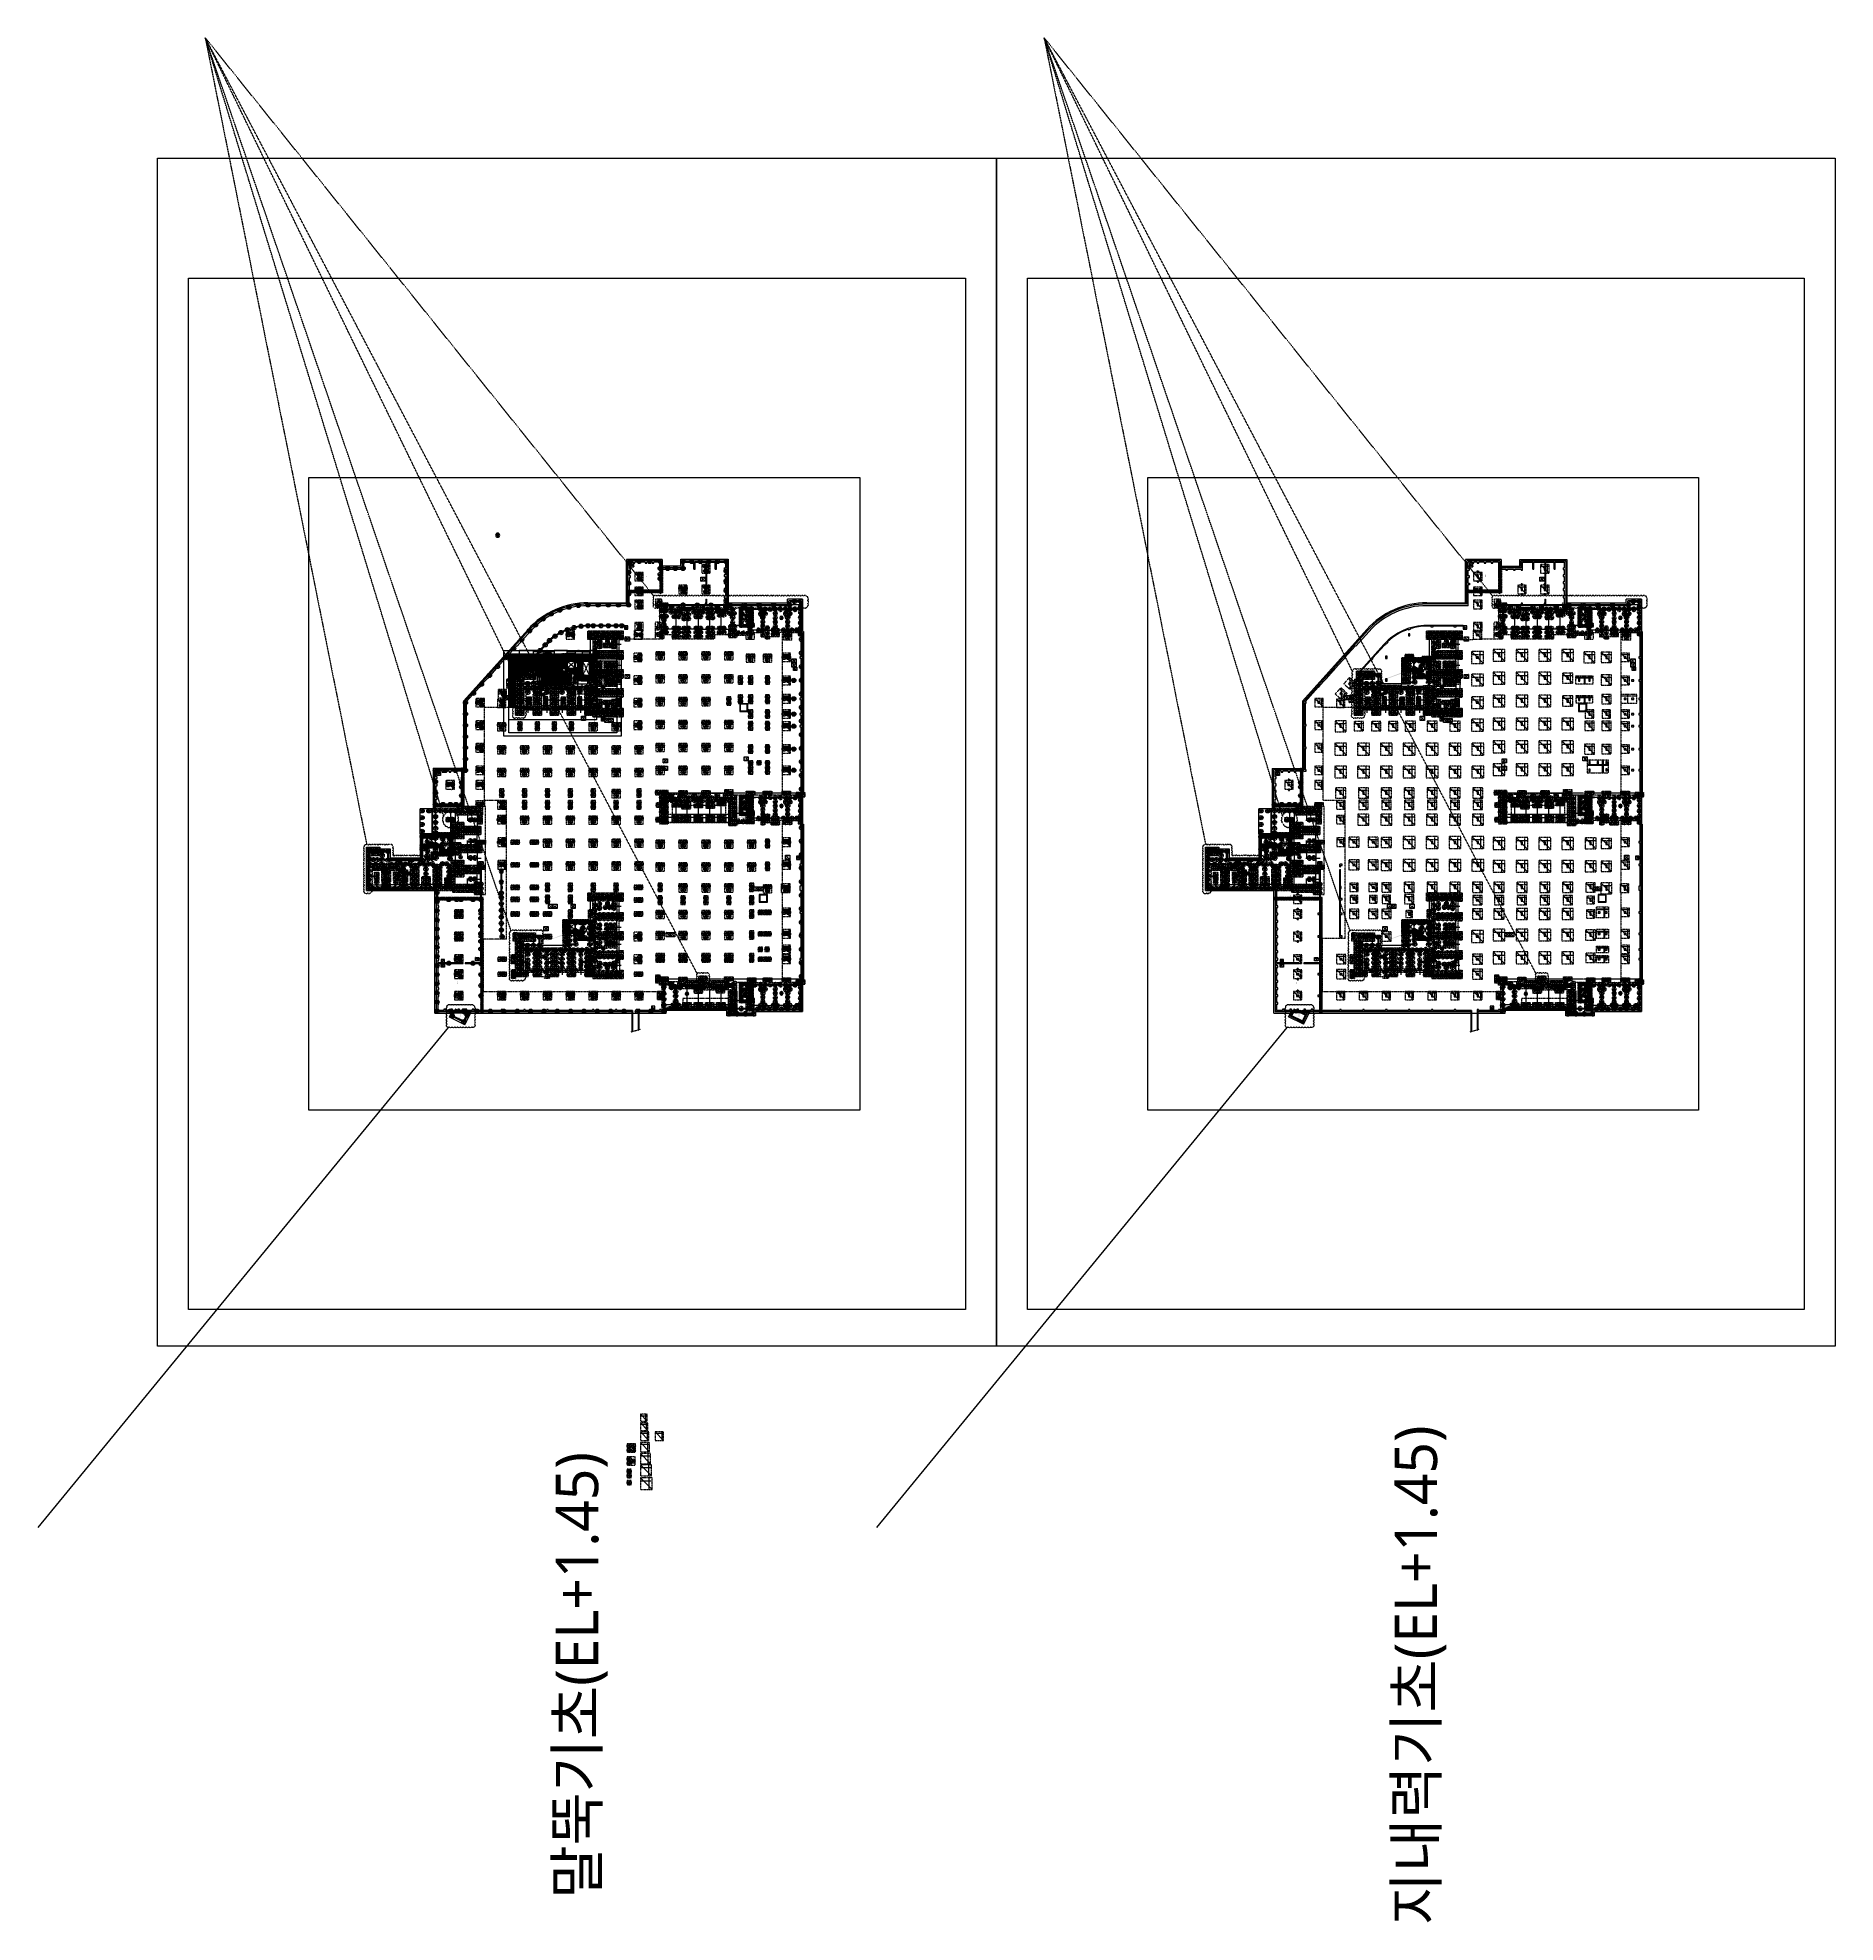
# Model space of a CAD drawing. Header units: millimetres. Extents: x 262481 to 2519995, y -394348 to 364571.
# Drawn here: x 1883556 to 2519995, y -302462 to 364571 of the extents above.
import ezdxf
from ezdxf.enums import TextEntityAlignment as Align

# ---------------------------------------------------------------- set-up
doc = ezdxf.new("R2010")
doc.units = ezdxf.units.MM
doc.header["$LTSCALE"] = 65
for name, pattern in [('CEN', [62, 60, -1, 0, -1]), ('HID', [2.5, 2, -0.5]), ('XS-기초$0$CEN', [62, 60, -1, 0, -1]), ('XS-기초$0$CONTINOUS', [0]), ('XS-기초$0$DDOT', [14, 12, -1, 0, -1]), ('XS-기초$0$HID', [2.3, 1.5, -0.8]), ('XS-기초$0$HID2', [7.5, 6, -1.5])]:
    doc.linetypes.add(name, pattern=pattern)
doc.layers.get('Defpoints').update_dxf_attribs({"color": 145})
for name, color, linetype in [('CEN', 1, 'CEN'), ('CROSS', 15, 'Continuous'), ('DIM', 7, 'Continuous'), ('DOT', 3, 'Continuous'), ('HAT', 5, 'Continuous'), ('XS-기초$0$0-Phi600', 1, 'Continuous'), ('XS-기초$0$252', 252, 'Continuous'), ('XS-기초$0$BAR-B', 2, 'XS-기초$0$HID2'), ('XS-기초$0$BAR-T', 2, 'Continuous'), ('XS-기초$0$CEN', 1, 'XS-기초$0$CEN'), ('XS-기초$0$EL7', 7, 'Continuous'), ('XS-기초$0$LEADER', 7, 'Continuous'), ('XS-기초$0$MAT', 3, 'XS-기초$0$HID'), ('XS-기초$0$OPEN', 9, 'XS-기초$0$DDOT'), ('XS-기초$0$PILE', 3, 'XS-기초$0$HID'), ('XS-기초$0$PILE-P', 3, 'XS-기초$0$HID'), ('XS-기초$0$TEXT', 3, 'Continuous'), ('XS-기초$0$WALL', 11, 'Continuous'), ('XS-기초$0$기초꺽임', 4, 'XS-기초$0$HID'), ('XS-기초$0$기초꺽임-HAT', 5, 'Continuous'), ('XS-기초$0$기초연단', 3, 'Continuous'), ('XS-기초$0$보강구간', 6, 'XS-기초$0$HID'), ('XS-기초$0$부상방지앵커', 7, 'Continuous'), ('XS-기초$0$집수정', 21, 'Continuous'), ('XS-기초$0$집수정-영구', 1, 'Continuous'), ('XS-기초$0$집수정-우수', 6, 'Continuous'), ('XS-기초$0$집수정-주동', 21, 'Continuous'), ('XS-기초$0$하부보강', 7, 'XS-기초$0$HID'), ('철근변경선', 1, 'HID')]:
    doc.layers.add(name, color=color, linetype=linetype)
for name, color, linetype, plot in [('DEFPOINT', 144, 'Continuous', False), ('XS-기초$0$000구조_체크사항', 5, 'Continuous', False), ('XS-기초$0$0106', 30, 'XS-기초$0$HID', False), ('XS-기초$0$220126', 20, 'Continuous', False), ('XS-기초$0$DEFPOINT', 144, 'Continuous', False)]:
    doc.layers.add(name, color=color, linetype=linetype, plot=plot)
doc.styles.add('XS-기초$0$맑은고딕', font='malgun.ttf')
doc.styles.add('맑은고딕', font='malgun.ttf')
doc.dimstyles.new('DIM_40', dxfattribs={"dimscale": 40, "dimtxt": 3, "dimasz": 1, "dimexe": 2, "dimexo": 1.5, "dimgap": 1, "dimtad": 1, "dimdec": 0, "dimzin": 0, "dimdsep": 46, "dimtxsty": '맑은고딕', "dimblk1": 'DIMDOT', "dimblk2": 'DIMDOT', "dimsah": 1, "dimcen": 0.09, "dimdle": 2, "dimclrd": 7, "dimclre": 7, "dimclrt": 6, "dimadec": 0, "dimazin": 0, "dimtfac": 1, "dimtdec": 0, "dimtix": 1, "dimtmove": 2, "dimatfit": 3, "dimldrblk": 'DIMDOT', "dimfxl": 0, "dimtolj": 1, "dimtzin": 0, "dimarcsym": 0})
doc.dimstyles.new('DIM_60', dxfattribs={"dimscale": 60, "dimtxt": 3, "dimasz": 1, "dimexe": 1.5, "dimexo": 2, "dimgap": 1, "dimtad": 1, "dimdec": 0, "dimzin": 0, "dimdsep": 46, "dimtxsty": '맑은고딕', "dimblk1": 'DIMDOT', "dimblk2": 'DIMDOT', "dimsah": 1, "dimcen": 0.09, "dimdle": 2, "dimclrd": 7, "dimclre": 7, "dimclrt": 3, "dimadec": 0, "dimazin": 0, "dimtfac": 1, "dimtdec": 0, "dimtix": 1, "dimtmove": 2, "dimatfit": 3, "dimldrblk": 'DIMDOT', "dimfxl": 0, "dimtolj": 1, "dimtzin": 0, "dimarcsym": 0})
pattern_1 = [(135, (2003640.9, 110463.44), (-106.06602, -106.06602), []), (225, (2003640.9, 110463.44), (106.06602, -106.06602), [])]
pattern_2 = [(135, (2222995.4, -98527.69), (-159.09903, -159.09903), []), (225, (2222995.4, -98527.69), (159.09903, -159.09903), [])]
pattern_3 = [(135, (2222995.4, -98527.69), (-106.06602, -106.06602), []), (225, (2222995.4, -98527.69), (106.06602, -106.06602), [])]
pattern_4 = [(135, (2300640.9, 110463.44), (-106.06602, -106.06602), []), (225, (2300640.9, 110463.44), (106.06602, -106.06602), [])]
pattern_5 = [(135, (2519995.4, -98527.69), (-159.09903, -159.09903), []), (225, (2519995.4, -98527.69), (159.09903, -159.09903), [])]
pattern_6 = [(135, (2519995.4, -98527.69), (-106.06602, -106.06602), []), (225, (2519995.4, -98527.69), (106.06602, -106.06602), [])]

# ---------------------------------------------------------------- blocks, each defined once
blk = doc.blocks.new('DIMDOT')
at = {"layer": 'DIM', "linetype": 'Continuous'}
blk.add_line((-2, 0), (2, 0), dxfattribs=at)
for radius in [0.25, 0.5]:
    blk.add_circle((0, 0), radius, dxfattribs=at)
blk = doc.blocks.new('*D1112')
at = {"layer": 'Defpoints', "color": 0, "linetype": 'Continuous', "transparency": 16777216}
for p in [(2066485, 147707), (2061145, 146507), (2066485, 146507)]:
    blk.add_point(p, dxfattribs=at)
at = {"layer": 'DIM', "color": 7, "linetype": 'Continuous', "lineweight": -2, "transparency": 16777216}
for p, q in [((2061145, 146627), (2061145, 147797)), ((2061205, 147707), (2066425, 147707)), ((2066485, 146627), (2066485, 147797))]:
    blk.add_line(p, q, dxfattribs=at)
at = {"layer": 'DIM', "color": 7, "linetype": 'Continuous', "lineweight": -2, "transparency": 16777216, "xscale": 60, "yscale": 60, "zscale": 60, "rotation": 180}
blk.add_blockref('DIMDOT', (2061145, 147707), dxfattribs=at)
at = {"layer": 'DIM', "color": 7, "linetype": 'Continuous', "lineweight": -2, "transparency": 16777216, "xscale": 60, "yscale": 60, "zscale": 60}
blk.add_blockref('DIMDOT', (2066485, 147707), dxfattribs=at)
at = {"layer": 'DIM', "color": 3, "linetype": 'Continuous', "transparency": 16777216, "insert": (2063815, 147860), "char_height": 180, "attachment_point": 5, "style": '맑은고딕'}
blk.add_mtext('\\A1;5340', dxfattribs=at)
blk = doc.blocks.new('*D1113')
at = {"layer": 'Defpoints', "color": 0, "linetype": 'Continuous', "transparency": 16777216}
for p in [(2059045, 147227), (2059045, 146507), (2061145, 146507)]:
    blk.add_point(p, dxfattribs=at)
at = {"layer": 'DIM', "color": 7, "linetype": 'Continuous', "lineweight": -2, "transparency": 16777216}
for p, q in [((2059045, 146627), (2059045, 147317)), ((2061085, 147227), (2059105, 147227)), ((2061145, 146627), (2061145, 147317))]:
    blk.add_line(p, q, dxfattribs=at)
at = {"layer": 'DIM', "color": 7, "linetype": 'Continuous', "lineweight": -2, "transparency": 16777216, "xscale": 60, "yscale": 60, "zscale": 60, "rotation": 180}
blk.add_blockref('DIMDOT', (2059045, 147227), dxfattribs=at)
at = {"layer": 'DIM', "color": 7, "linetype": 'Continuous', "lineweight": -2, "transparency": 16777216, "xscale": 60, "yscale": 60, "zscale": 60}
blk.add_blockref('DIMDOT', (2061145, 147227), dxfattribs=at)
at = {"layer": 'DIM', "color": 3, "linetype": 'Continuous', "transparency": 16777216, "insert": (2060095, 147381), "char_height": 180, "attachment_point": 5, "style": '맑은고딕'}
blk.add_mtext('\\A1;2100', dxfattribs=at)
blk = doc.blocks.new('*D1114')
at = {"layer": 'Defpoints', "color": 0, "linetype": 'Continuous', "transparency": 16777216}
for p in [(2066485, 147707), (2066485, 146507), (2071030, 146507)]:
    blk.add_point(p, dxfattribs=at)
at = {"layer": 'DIM', "color": 7, "linetype": 'Continuous', "lineweight": -2, "transparency": 16777216}
for p, q in [((2066485, 146627), (2066485, 147797)), ((2070970, 147707), (2066545, 147707)), ((2071030, 146627), (2071030, 147797))]:
    blk.add_line(p, q, dxfattribs=at)
at = {"layer": 'DIM', "color": 7, "linetype": 'Continuous', "lineweight": -2, "transparency": 16777216, "xscale": 60, "yscale": 60, "zscale": 60, "rotation": 180}
blk.add_blockref('DIMDOT', (2066485, 147707), dxfattribs=at)
at = {"layer": 'DIM', "color": 7, "linetype": 'Continuous', "lineweight": -2, "transparency": 16777216, "xscale": 60, "yscale": 60, "zscale": 60}
blk.add_blockref('DIMDOT', (2071030, 147707), dxfattribs=at)
at = {"layer": 'DIM', "color": 3, "linetype": 'Continuous', "transparency": 16777216, "insert": (2068758, 147859), "char_height": 180, "attachment_point": 5, "style": '맑은고딕'}
blk.add_mtext('\\A1;4545', dxfattribs=at)
blk = doc.blocks.new('*D1115')
at = {"layer": 'Defpoints', "color": 0, "linetype": 'Continuous', "transparency": 16777216}
for p in [(2073930, 147227), (2071030, 146507), (2073930, 146507)]:
    blk.add_point(p, dxfattribs=at)
at = {"layer": 'DIM', "color": 7, "linetype": 'Continuous', "lineweight": -2, "transparency": 16777216}
for p, q in [((2071030, 146627), (2071030, 147317)), ((2071090, 147227), (2073870, 147227)), ((2073930, 146627), (2073930, 147317))]:
    blk.add_line(p, q, dxfattribs=at)
at = {"layer": 'DIM', "color": 7, "linetype": 'Continuous', "lineweight": -2, "transparency": 16777216, "xscale": 60, "yscale": 60, "zscale": 60, "rotation": 180}
blk.add_blockref('DIMDOT', (2071030, 147227), dxfattribs=at)
at = {"layer": 'DIM', "color": 7, "linetype": 'Continuous', "lineweight": -2, "transparency": 16777216, "xscale": 60, "yscale": 60, "zscale": 60}
blk.add_blockref('DIMDOT', (2073930, 147227), dxfattribs=at)
at = {"layer": 'DIM', "color": 3, "linetype": 'Continuous', "transparency": 16777216, "insert": (2072480, 147380), "char_height": 180, "attachment_point": 5, "style": '맑은고딕'}
blk.add_mtext('\\A1;2900', dxfattribs=at)
blk = doc.blocks.new('*D1116')
at = {"layer": 'Defpoints', "color": 0, "linetype": 'Continuous', "transparency": 16777216}
for p in [(2079030, 147707), (2071030, 146507), (2079030, 146507)]:
    blk.add_point(p, dxfattribs=at)
at = {"layer": 'DIM', "color": 7, "linetype": 'Continuous', "lineweight": -2, "transparency": 16777216}
for p, q in [((2071030, 146627), (2071030, 147797)), ((2071090, 147707), (2078970, 147707)), ((2079030, 146627), (2079030, 147797))]:
    blk.add_line(p, q, dxfattribs=at)
at = {"layer": 'DIM', "color": 7, "linetype": 'Continuous', "lineweight": -2, "transparency": 16777216, "xscale": 60, "yscale": 60, "zscale": 60, "rotation": 180}
blk.add_blockref('DIMDOT', (2071030, 147707), dxfattribs=at)
at = {"layer": 'DIM', "color": 7, "linetype": 'Continuous', "lineweight": -2, "transparency": 16777216, "xscale": 60, "yscale": 60, "zscale": 60}
blk.add_blockref('DIMDOT', (2079030, 147707), dxfattribs=at)
at = {"layer": 'DIM', "color": 3, "linetype": 'Continuous', "transparency": 16777216, "insert": (2075030, 147860), "char_height": 180, "attachment_point": 5, "style": '맑은고딕'}
blk.add_mtext('\\A1;8000', dxfattribs=at)
blk = doc.blocks.new('*D1117')
at = {"layer": 'Defpoints', "color": 0, "linetype": 'Continuous', "transparency": 16777216}
for p in [(2079030, 147227), (2076430, 146507), (2079030, 146507)]:
    blk.add_point(p, dxfattribs=at)
at = {"layer": 'DIM', "color": 7, "linetype": 'Continuous', "lineweight": -2, "transparency": 16777216}
for p, q in [((2076430, 146627), (2076430, 147317)), ((2076490, 147227), (2078970, 147227)), ((2079030, 146627), (2079030, 147317))]:
    blk.add_line(p, q, dxfattribs=at)
at = {"layer": 'DIM', "color": 7, "linetype": 'Continuous', "lineweight": -2, "transparency": 16777216, "xscale": 60, "yscale": 60, "zscale": 60, "rotation": 180}
blk.add_blockref('DIMDOT', (2076430, 147227), dxfattribs=at)
at = {"layer": 'DIM', "color": 7, "linetype": 'Continuous', "lineweight": -2, "transparency": 16777216, "xscale": 60, "yscale": 60, "zscale": 60}
blk.add_blockref('DIMDOT', (2079030, 147227), dxfattribs=at)
at = {"layer": 'DIM', "color": 3, "linetype": 'Continuous', "transparency": 16777216, "insert": (2077730, 147380), "char_height": 180, "attachment_point": 5, "style": '맑은고딕'}
blk.add_mtext('\\A1;2600', dxfattribs=at)
blk = doc.blocks.new('*D1118')
at = {"layer": 'Defpoints', "color": 0, "linetype": 'Continuous', "transparency": 16777216}
for p in [(2073930, 147227), (2073930, 146507), (2076430, 146507)]:
    blk.add_point(p, dxfattribs=at)
at = {"layer": 'DIM', "color": 7, "linetype": 'Continuous', "lineweight": -2, "transparency": 16777216}
for p, q in [((2073930, 146627), (2073930, 147317)), ((2076370, 147227), (2073990, 147227)), ((2076430, 146627), (2076430, 147317))]:
    blk.add_line(p, q, dxfattribs=at)
at = {"layer": 'DIM', "color": 7, "linetype": 'Continuous', "lineweight": -2, "transparency": 16777216, "xscale": 60, "yscale": 60, "zscale": 60, "rotation": 180}
blk.add_blockref('DIMDOT', (2073930, 147227), dxfattribs=at)
at = {"layer": 'DIM', "color": 7, "linetype": 'Continuous', "lineweight": -2, "transparency": 16777216, "xscale": 60, "yscale": 60, "zscale": 60}
blk.add_blockref('DIMDOT', (2076430, 147227), dxfattribs=at)
at = {"layer": 'DIM', "color": 3, "linetype": 'Continuous', "transparency": 16777216, "insert": (2075180, 147380), "char_height": 180, "attachment_point": 5, "style": '맑은고딕'}
blk.add_mtext('\\A1;2500', dxfattribs=at)
blk = doc.blocks.new('*D1119')
at = {"layer": 'Defpoints', "color": 0, "linetype": 'Continuous', "transparency": 16777216}
for p in [(2079030, 147707), (2079030, 146507), (2080895, 146507)]:
    blk.add_point(p, dxfattribs=at)
at = {"layer": 'DIM', "color": 7, "linetype": 'Continuous', "lineweight": -2, "transparency": 16777216}
for p, q in [((2079030, 146627), (2079030, 147797)), ((2080835, 147707), (2079090, 147707)), ((2080895, 146627), (2080895, 147797))]:
    blk.add_line(p, q, dxfattribs=at)
at = {"layer": 'DIM', "color": 7, "linetype": 'Continuous', "lineweight": -2, "transparency": 16777216, "xscale": 60, "yscale": 60, "zscale": 60, "rotation": 180}
blk.add_blockref('DIMDOT', (2079030, 147707), dxfattribs=at)
at = {"layer": 'DIM', "color": 7, "linetype": 'Continuous', "lineweight": -2, "transparency": 16777216, "xscale": 60, "yscale": 60, "zscale": 60}
blk.add_blockref('DIMDOT', (2080895, 147707), dxfattribs=at)
at = {"layer": 'DIM', "color": 3, "linetype": 'Continuous', "transparency": 16777216, "insert": (2079963, 147861), "char_height": 180, "attachment_point": 5, "style": '맑은고딕'}
blk.add_mtext('\\A1;1865', dxfattribs=at)
blk = doc.blocks.new('*D1110')
at = {"layer": 'Defpoints', "color": 0, "linetype": 'Continuous', "transparency": 16777216}
for p in [(2063765, 147227), (2061145, 146507), (2063765, 146507)]:
    blk.add_point(p, dxfattribs=at)
at = {"layer": 'DIM', "color": 7, "linetype": 'Continuous', "lineweight": -2, "transparency": 16777216}
for p, q in [((2061145, 146627), (2061145, 147317)), ((2061205, 147227), (2063705, 147227)), ((2063765, 146627), (2063765, 147317))]:
    blk.add_line(p, q, dxfattribs=at)
at = {"layer": 'DIM', "color": 7, "linetype": 'Continuous', "lineweight": -2, "transparency": 16777216, "xscale": 60, "yscale": 60, "zscale": 60, "rotation": 180}
blk.add_blockref('DIMDOT', (2061145, 147227), dxfattribs=at)
at = {"layer": 'DIM', "color": 7, "linetype": 'Continuous', "lineweight": -2, "transparency": 16777216, "xscale": 60, "yscale": 60, "zscale": 60}
blk.add_blockref('DIMDOT', (2063765, 147227), dxfattribs=at)
at = {"layer": 'DIM', "color": 3, "linetype": 'Continuous', "transparency": 16777216, "insert": (2062455, 147380), "char_height": 180, "attachment_point": 5, "style": '맑은고딕'}
blk.add_mtext('\\A1;2620', dxfattribs=at)
blk = doc.blocks.new('*D1111')
at = {"layer": 'Defpoints', "color": 0, "linetype": 'Continuous', "transparency": 16777216}
for p in [(2063765, 147227), (2063765, 146507), (2066485, 146507)]:
    blk.add_point(p, dxfattribs=at)
at = {"layer": 'DIM', "color": 7, "linetype": 'Continuous', "lineweight": -2, "transparency": 16777216}
for p, q in [((2063765, 146627), (2063765, 147317)), ((2066425, 147227), (2063825, 147227)), ((2066485, 146627), (2066485, 147317))]:
    blk.add_line(p, q, dxfattribs=at)
at = {"layer": 'DIM', "color": 7, "linetype": 'Continuous', "lineweight": -2, "transparency": 16777216, "xscale": 60, "yscale": 60, "zscale": 60, "rotation": 180}
blk.add_blockref('DIMDOT', (2063765, 147227), dxfattribs=at)
at = {"layer": 'DIM', "color": 7, "linetype": 'Continuous', "lineweight": -2, "transparency": 16777216, "xscale": 60, "yscale": 60, "zscale": 60}
blk.add_blockref('DIMDOT', (2066485, 147227), dxfattribs=at)
at = {"layer": 'DIM', "color": 3, "linetype": 'Continuous', "transparency": 16777216, "insert": (2065125, 147380), "char_height": 180, "attachment_point": 5, "style": '맑은고딕'}
blk.add_mtext('\\A1;2720', dxfattribs=at)
blk = doc.blocks.new('*D1083')
at = {"layer": 'Defpoints', "color": 0, "linetype": 'Continuous', "transparency": 16777216}
for p in [(2059045, 136457), (2061145, 136840), (2061145, 136457)]:
    blk.add_point(p, dxfattribs=at)
at = {"layer": 'DIM', "color": 7, "linetype": 'Continuous', "lineweight": -2, "transparency": 16777216}
for p, q in [((2059045, 136517), (2059045, 136920)), ((2059085, 136840), (2061105, 136840)), ((2061145, 136517), (2061145, 136920))]:
    blk.add_line(p, q, dxfattribs=at)
at = {"layer": 'DIM', "color": 7, "linetype": 'Continuous', "lineweight": -2, "transparency": 16777216, "xscale": 40, "yscale": 40, "zscale": 40, "rotation": 180}
blk.add_blockref('DIMDOT', (2059045, 136840), dxfattribs=at)
at = {"layer": 'DIM', "color": 7, "linetype": 'Continuous', "lineweight": -2, "transparency": 16777216, "xscale": 40, "yscale": 40, "zscale": 40}
blk.add_blockref('DIMDOT', (2061145, 136840), dxfattribs=at)
at = {"layer": 'DIM', "color": 6, "linetype": 'Continuous', "transparency": 16777216, "insert": (2060095, 136942), "char_height": 120, "attachment_point": 5, "style": '맑은고딕'}
blk.add_mtext('\\A1;2100', dxfattribs=at)
blk = doc.blocks.new('*D1084')
at = {"layer": 'Defpoints', "color": 0, "linetype": 'Continuous', "transparency": 16777216}
for p in [(2061195, 135032), (2062695, 135768), (2062695, 134807)]:
    blk.add_point(p, dxfattribs=at)
at = {"layer": 'DIM', "color": 7, "linetype": 'Continuous', "lineweight": -2, "transparency": 16777216}
for p, q in [((2061195, 135092), (2061195, 135848)), ((2061235, 135768), (2062655, 135768)), ((2062695, 134867), (2062695, 135848))]:
    blk.add_line(p, q, dxfattribs=at)
at = {"layer": 'DIM', "color": 7, "linetype": 'Continuous', "lineweight": -2, "transparency": 16777216, "xscale": 40, "yscale": 40, "zscale": 40, "rotation": 180}
blk.add_blockref('DIMDOT', (2061195, 135768), dxfattribs=at)
at = {"layer": 'DIM', "color": 7, "linetype": 'Continuous', "lineweight": -2, "transparency": 16777216, "xscale": 40, "yscale": 40, "zscale": 40}
blk.add_blockref('DIMDOT', (2062695, 135768), dxfattribs=at)
at = {"layer": 'DIM', "color": 6, "linetype": 'Continuous', "transparency": 16777216, "insert": (2061945, 135870), "char_height": 120, "attachment_point": 5, "style": '맑은고딕'}
blk.add_mtext('\\A1;1500', dxfattribs=at)
blk = doc.blocks.new('*D1085')
at = {"layer": 'Defpoints', "color": 0, "linetype": 'Continuous', "transparency": 16777216}
for p in [(2059695, 135032), (2061195, 135768), (2061195, 135032)]:
    blk.add_point(p, dxfattribs=at)
at = {"layer": 'DIM', "color": 7, "linetype": 'Continuous', "lineweight": -2, "transparency": 16777216}
for p, q in [((2059695, 135092), (2059695, 135848)), ((2059735, 135768), (2061155, 135768)), ((2061195, 135092), (2061195, 135848))]:
    blk.add_line(p, q, dxfattribs=at)
at = {"layer": 'DIM', "color": 7, "linetype": 'Continuous', "lineweight": -2, "transparency": 16777216, "xscale": 40, "yscale": 40, "zscale": 40, "rotation": 180}
blk.add_blockref('DIMDOT', (2059695, 135768), dxfattribs=at)
at = {"layer": 'DIM', "color": 7, "linetype": 'Continuous', "lineweight": -2, "transparency": 16777216, "xscale": 40, "yscale": 40, "zscale": 40}
blk.add_blockref('DIMDOT', (2061195, 135768), dxfattribs=at)
at = {"layer": 'DIM', "color": 6, "linetype": 'Continuous', "transparency": 16777216, "insert": (2060445, 135870), "char_height": 120, "attachment_point": 5, "style": '맑은고딕'}
blk.add_mtext('\\A1;1500', dxfattribs=at)
blk = doc.blocks.new('*D1086')
at = {"layer": 'Defpoints', "color": 0, "linetype": 'Continuous', "transparency": 16777216}
for p in [(2062695, 134807), (2064195, 135768), (2064195, 134807)]:
    blk.add_point(p, dxfattribs=at)
at = {"layer": 'DIM', "color": 7, "linetype": 'Continuous', "lineweight": -2, "transparency": 16777216}
for p, q in [((2062695, 134867), (2062695, 135848)), ((2062735, 135768), (2064155, 135768)), ((2064195, 134867), (2064195, 135848))]:
    blk.add_line(p, q, dxfattribs=at)
at = {"layer": 'DIM', "color": 7, "linetype": 'Continuous', "lineweight": -2, "transparency": 16777216, "xscale": 40, "yscale": 40, "zscale": 40, "rotation": 180}
blk.add_blockref('DIMDOT', (2062695, 135768), dxfattribs=at)
at = {"layer": 'DIM', "color": 7, "linetype": 'Continuous', "lineweight": -2, "transparency": 16777216, "xscale": 40, "yscale": 40, "zscale": 40}
blk.add_blockref('DIMDOT', (2064195, 135768), dxfattribs=at)
at = {"layer": 'DIM', "color": 6, "linetype": 'Continuous', "transparency": 16777216, "insert": (2063445, 135870), "char_height": 120, "attachment_point": 5, "style": '맑은고딕'}
blk.add_mtext('\\A1;1500', dxfattribs=at)
blk = doc.blocks.new('*D1087')
at = {"layer": 'Defpoints', "color": 0, "linetype": 'Continuous', "transparency": 16777216}
for p in [(2064195, 134807), (2065735, 135768), (2065735, 135032)]:
    blk.add_point(p, dxfattribs=at)
at = {"layer": 'DIM', "color": 7, "linetype": 'Continuous', "lineweight": -2, "transparency": 16777216}
for p, q in [((2064195, 134867), (2064195, 135848)), ((2064235, 135768), (2065695, 135768)), ((2065735, 135092), (2065735, 135848))]:
    blk.add_line(p, q, dxfattribs=at)
at = {"layer": 'DIM', "color": 7, "linetype": 'Continuous', "lineweight": -2, "transparency": 16777216, "xscale": 40, "yscale": 40, "zscale": 40, "rotation": 180}
blk.add_blockref('DIMDOT', (2064195, 135768), dxfattribs=at)
at = {"layer": 'DIM', "color": 7, "linetype": 'Continuous', "lineweight": -2, "transparency": 16777216, "xscale": 40, "yscale": 40, "zscale": 40}
blk.add_blockref('DIMDOT', (2065735, 135768), dxfattribs=at)
at = {"layer": 'DIM', "color": 6, "linetype": 'Continuous', "transparency": 16777216, "insert": (2064965, 135870), "char_height": 120, "attachment_point": 5, "style": '맑은고딕'}
blk.add_mtext('\\A1;1540', dxfattribs=at)
blk = doc.blocks.new('*D1088')
at = {"layer": 'Defpoints', "color": 0, "linetype": 'Continuous', "transparency": 16777216}
for p in [(2065735, 135032), (2067235, 135768), (2067235, 135032)]:
    blk.add_point(p, dxfattribs=at)
at = {"layer": 'DIM', "color": 7, "linetype": 'Continuous', "lineweight": -2, "transparency": 16777216}
for p, q in [((2065735, 135092), (2065735, 135848)), ((2065775, 135768), (2067195, 135768)), ((2067235, 135092), (2067235, 135848))]:
    blk.add_line(p, q, dxfattribs=at)
at = {"layer": 'DIM', "color": 7, "linetype": 'Continuous', "lineweight": -2, "transparency": 16777216, "xscale": 40, "yscale": 40, "zscale": 40, "rotation": 180}
blk.add_blockref('DIMDOT', (2065735, 135768), dxfattribs=at)
at = {"layer": 'DIM', "color": 7, "linetype": 'Continuous', "lineweight": -2, "transparency": 16777216, "xscale": 40, "yscale": 40, "zscale": 40}
blk.add_blockref('DIMDOT', (2067235, 135768), dxfattribs=at)
at = {"layer": 'DIM', "color": 6, "linetype": 'Continuous', "transparency": 16777216, "insert": (2066485, 135870), "char_height": 120, "attachment_point": 5, "style": '맑은고딕'}
blk.add_mtext('\\A1;1500', dxfattribs=at)
blk = doc.blocks.new('*D1089')
at = {"layer": 'Defpoints', "color": 0, "linetype": 'Continuous', "transparency": 16777216}
for p in [(2067235, 135032), (2068775, 135768), (2068775, 134807)]:
    blk.add_point(p, dxfattribs=at)
at = {"layer": 'DIM', "color": 7, "linetype": 'Continuous', "lineweight": -2, "transparency": 16777216}
for p, q in [((2067235, 135092), (2067235, 135848)), ((2067275, 135768), (2068735, 135768)), ((2068775, 134867), (2068775, 135848))]:
    blk.add_line(p, q, dxfattribs=at)
at = {"layer": 'DIM', "color": 7, "linetype": 'Continuous', "lineweight": -2, "transparency": 16777216, "xscale": 40, "yscale": 40, "zscale": 40, "rotation": 180}
blk.add_blockref('DIMDOT', (2067235, 135768), dxfattribs=at)
at = {"layer": 'DIM', "color": 7, "linetype": 'Continuous', "lineweight": -2, "transparency": 16777216, "xscale": 40, "yscale": 40, "zscale": 40}
blk.add_blockref('DIMDOT', (2068775, 135768), dxfattribs=at)
at = {"layer": 'DIM', "color": 6, "linetype": 'Continuous', "transparency": 16777216, "insert": (2068005, 135870), "char_height": 120, "attachment_point": 5, "style": '맑은고딕'}
blk.add_mtext('\\A1;1540', dxfattribs=at)
blk = doc.blocks.new('*D1090')
at = {"layer": 'Defpoints', "color": 0, "linetype": 'Continuous', "transparency": 16777216}
for p in [(2068775, 134807), (2070275, 135768), (2070275, 134807)]:
    blk.add_point(p, dxfattribs=at)
at = {"layer": 'DIM', "color": 7, "linetype": 'Continuous', "lineweight": -2, "transparency": 16777216}
for p, q in [((2068775, 134867), (2068775, 135848)), ((2068815, 135768), (2070235, 135768)), ((2070275, 134867), (2070275, 135848))]:
    blk.add_line(p, q, dxfattribs=at)
at = {"layer": 'DIM', "color": 7, "linetype": 'Continuous', "lineweight": -2, "transparency": 16777216, "xscale": 40, "yscale": 40, "zscale": 40, "rotation": 180}
blk.add_blockref('DIMDOT', (2068775, 135768), dxfattribs=at)
at = {"layer": 'DIM', "color": 7, "linetype": 'Continuous', "lineweight": -2, "transparency": 16777216, "xscale": 40, "yscale": 40, "zscale": 40}
blk.add_blockref('DIMDOT', (2070275, 135768), dxfattribs=at)
at = {"layer": 'DIM', "color": 6, "linetype": 'Continuous', "transparency": 16777216, "insert": (2069525, 135870), "char_height": 120, "attachment_point": 5, "style": '맑은고딕'}
blk.add_mtext('\\A1;1500', dxfattribs=at)
blk = doc.blocks.new('*D1091')
at = {"layer": 'Defpoints', "color": 0, "linetype": 'Continuous', "transparency": 16777216}
for p in [(2070275, 135768), (2070275, 135032), (2071775, 135032)]:
    blk.add_point(p, dxfattribs=at)
at = {"layer": 'DIM', "color": 7, "linetype": 'Continuous', "lineweight": -2, "transparency": 16777216}
for p, q in [((2070275, 135092), (2070275, 135848)), ((2071735, 135768), (2070315, 135768)), ((2071775, 135092), (2071775, 135848))]:
    blk.add_line(p, q, dxfattribs=at)
at = {"layer": 'DIM', "color": 7, "linetype": 'Continuous', "lineweight": -2, "transparency": 16777216, "xscale": 40, "yscale": 40, "zscale": 40, "rotation": 180}
blk.add_blockref('DIMDOT', (2070275, 135768), dxfattribs=at)
at = {"layer": 'DIM', "color": 7, "linetype": 'Continuous', "lineweight": -2, "transparency": 16777216, "xscale": 40, "yscale": 40, "zscale": 40}
blk.add_blockref('DIMDOT', (2071775, 135768), dxfattribs=at)
at = {"layer": 'DIM', "color": 6, "linetype": 'Continuous', "transparency": 16777216, "insert": (2071025, 135870), "char_height": 120, "attachment_point": 5, "style": '맑은고딕'}
blk.add_mtext('\\A1;1500', dxfattribs=at)
blk = doc.blocks.new('*D1092')
at = {"layer": 'Defpoints', "color": 0, "linetype": 'Continuous', "transparency": 16777216}
for p in [(2071775, 135032), (2073275, 135768), (2073275, 135032)]:
    blk.add_point(p, dxfattribs=at)
at = {"layer": 'DIM', "color": 7, "linetype": 'Continuous', "lineweight": -2, "transparency": 16777216}
for p, q in [((2071775, 135092), (2071775, 135848)), ((2071815, 135768), (2073235, 135768)), ((2073275, 135092), (2073275, 135848))]:
    blk.add_line(p, q, dxfattribs=at)
at = {"layer": 'DIM', "color": 7, "linetype": 'Continuous', "lineweight": -2, "transparency": 16777216, "xscale": 40, "yscale": 40, "zscale": 40, "rotation": 180}
blk.add_blockref('DIMDOT', (2071775, 135768), dxfattribs=at)
at = {"layer": 'DIM', "color": 7, "linetype": 'Continuous', "lineweight": -2, "transparency": 16777216, "xscale": 40, "yscale": 40, "zscale": 40}
blk.add_blockref('DIMDOT', (2073275, 135768), dxfattribs=at)
at = {"layer": 'DIM', "color": 6, "linetype": 'Continuous', "transparency": 16777216, "insert": (2072525, 135870), "char_height": 120, "attachment_point": 5, "style": '맑은고딕'}
blk.add_mtext('\\A1;1500', dxfattribs=at)
blk = doc.blocks.new('*D1093')
at = {"layer": 'Defpoints', "color": 0, "linetype": 'Continuous', "transparency": 16777216}
for p in [(2073275, 135768), (2073275, 134807), (2074775, 134807)]:
    blk.add_point(p, dxfattribs=at)
at = {"layer": 'DIM', "color": 7, "linetype": 'Continuous', "lineweight": -2, "transparency": 16777216}
for p, q in [((2073275, 134867), (2073275, 135848)), ((2074735, 135768), (2073315, 135768)), ((2074775, 134867), (2074775, 135848))]:
    blk.add_line(p, q, dxfattribs=at)
at = {"layer": 'DIM', "color": 7, "linetype": 'Continuous', "lineweight": -2, "transparency": 16777216, "xscale": 40, "yscale": 40, "zscale": 40, "rotation": 180}
blk.add_blockref('DIMDOT', (2073275, 135768), dxfattribs=at)
at = {"layer": 'DIM', "color": 7, "linetype": 'Continuous', "lineweight": -2, "transparency": 16777216, "xscale": 40, "yscale": 40, "zscale": 40}
blk.add_blockref('DIMDOT', (2074775, 135768), dxfattribs=at)
at = {"layer": 'DIM', "color": 6, "linetype": 'Continuous', "transparency": 16777216, "insert": (2074025, 135870), "char_height": 120, "attachment_point": 5, "style": '맑은고딕'}
blk.add_mtext('\\A1;1500', dxfattribs=at)
blk = doc.blocks.new('*D1094')
at = {"layer": 'Defpoints', "color": 0, "linetype": 'Continuous', "transparency": 16777216}
for p in [(2074775, 135768), (2074775, 134807), (2076275, 134807)]:
    blk.add_point(p, dxfattribs=at)
at = {"layer": 'DIM', "color": 7, "linetype": 'Continuous', "lineweight": -2, "transparency": 16777216}
for p, q in [((2074775, 134867), (2074775, 135848)), ((2076235, 135768), (2074815, 135768)), ((2076275, 134867), (2076275, 135848))]:
    blk.add_line(p, q, dxfattribs=at)
at = {"layer": 'DIM', "color": 7, "linetype": 'Continuous', "lineweight": -2, "transparency": 16777216, "xscale": 40, "yscale": 40, "zscale": 40, "rotation": 180}
blk.add_blockref('DIMDOT', (2074775, 135768), dxfattribs=at)
at = {"layer": 'DIM', "color": 7, "linetype": 'Continuous', "lineweight": -2, "transparency": 16777216, "xscale": 40, "yscale": 40, "zscale": 40}
blk.add_blockref('DIMDOT', (2076275, 135768), dxfattribs=at)
at = {"layer": 'DIM', "color": 6, "linetype": 'Continuous', "transparency": 16777216, "insert": (2075525, 135870), "char_height": 120, "attachment_point": 5, "style": '맑은고딕'}
blk.add_mtext('\\A1;1500', dxfattribs=at)
blk = doc.blocks.new('*D1095')
at = {"layer": 'Defpoints', "color": 0, "linetype": 'Continuous', "transparency": 16777216}
for p in [(2076275, 135768), (2076275, 134807), (2077980, 134582)]:
    blk.add_point(p, dxfattribs=at)
at = {"layer": 'DIM', "color": 7, "linetype": 'Continuous', "lineweight": -2, "transparency": 16777216}
for p, q in [((2076275, 134867), (2076275, 135848)), ((2077940, 135768), (2076315, 135768)), ((2077980, 134642), (2077980, 135848))]:
    blk.add_line(p, q, dxfattribs=at)
at = {"layer": 'DIM', "color": 7, "linetype": 'Continuous', "lineweight": -2, "transparency": 16777216, "xscale": 40, "yscale": 40, "zscale": 40, "rotation": 180}
blk.add_blockref('DIMDOT', (2076275, 135768), dxfattribs=at)
at = {"layer": 'DIM', "color": 7, "linetype": 'Continuous', "lineweight": -2, "transparency": 16777216, "xscale": 40, "yscale": 40, "zscale": 40}
blk.add_blockref('DIMDOT', (2077980, 135768), dxfattribs=at)
at = {"layer": 'DIM', "color": 6, "linetype": 'Continuous', "transparency": 16777216, "insert": (2077128, 135870), "char_height": 120, "attachment_point": 5, "style": '맑은고딕'}
blk.add_mtext('\\A1;1705', dxfattribs=at)
blk = doc.blocks.new('*D1096')
at = {"layer": 'Defpoints', "color": 0, "linetype": 'Continuous', "transparency": 16777216}
for p in [(2077980, 135768), (2077980, 135032), (2079480, 135032)]:
    blk.add_point(p, dxfattribs=at)
at = {"layer": 'DIM', "color": 7, "linetype": 'Continuous', "lineweight": -2, "transparency": 16777216}
for p, q in [((2077980, 135092), (2077980, 135848)), ((2079440, 135768), (2078020, 135768)), ((2079480, 135092), (2079480, 135848))]:
    blk.add_line(p, q, dxfattribs=at)
at = {"layer": 'DIM', "color": 7, "linetype": 'Continuous', "lineweight": -2, "transparency": 16777216, "xscale": 40, "yscale": 40, "zscale": 40, "rotation": 180}
blk.add_blockref('DIMDOT', (2077980, 135768), dxfattribs=at)
at = {"layer": 'DIM', "color": 7, "linetype": 'Continuous', "lineweight": -2, "transparency": 16777216, "xscale": 40, "yscale": 40, "zscale": 40}
blk.add_blockref('DIMDOT', (2079480, 135768), dxfattribs=at)
at = {"layer": 'DIM', "color": 6, "linetype": 'Continuous', "transparency": 16777216, "insert": (2078730, 135870), "char_height": 120, "attachment_point": 5, "style": '맑은고딕'}
blk.add_mtext('\\A1;1500', dxfattribs=at)
blk = doc.blocks.new('*D1097')
at = {"layer": 'Defpoints', "color": 0, "linetype": 'Continuous', "transparency": 16777216}
for p in [(2079480, 135032), (2080980, 135768), (2080980, 135032)]:
    blk.add_point(p, dxfattribs=at)
at = {"layer": 'DIM', "color": 7, "linetype": 'Continuous', "lineweight": -2, "transparency": 16777216}
for p, q in [((2079480, 135092), (2079480, 135848)), ((2079520, 135768), (2080940, 135768)), ((2080980, 135092), (2080980, 135848))]:
    blk.add_line(p, q, dxfattribs=at)
at = {"layer": 'DIM', "color": 7, "linetype": 'Continuous', "lineweight": -2, "transparency": 16777216, "xscale": 40, "yscale": 40, "zscale": 40, "rotation": 180}
blk.add_blockref('DIMDOT', (2079480, 135768), dxfattribs=at)
at = {"layer": 'DIM', "color": 7, "linetype": 'Continuous', "lineweight": -2, "transparency": 16777216, "xscale": 40, "yscale": 40, "zscale": 40}
blk.add_blockref('DIMDOT', (2080980, 135768), dxfattribs=at)
at = {"layer": 'DIM', "color": 6, "linetype": 'Continuous', "transparency": 16777216, "insert": (2080230, 135870), "char_height": 120, "attachment_point": 5, "style": '맑은고딕'}
blk.add_mtext('\\A1;1500', dxfattribs=at)
blk = doc.blocks.new('*D1098')
at = {"layer": 'Defpoints', "color": 0, "linetype": 'Continuous', "transparency": 16777216}
for p in [(2069277, 137607), (2069830, 137607), (2069830, 136107)]:
    blk.add_point(p, dxfattribs=at)
at = {"layer": 'DIM', "color": 7, "linetype": 'Continuous', "lineweight": -2, "transparency": 16777216}
for p, q in [((2069770, 137607), (2069197, 137607)), ((2069770, 136107), (2069197, 136107)), ((2069277, 136147), (2069277, 137567))]:
    blk.add_line(p, q, dxfattribs=at)
at = {"layer": 'DIM', "color": 7, "linetype": 'Continuous', "lineweight": -2, "transparency": 16777216, "xscale": 40, "yscale": 40, "zscale": 40}
for p, rotation in [((2069277, 137607), 90), ((2069277, 136107), 270)]:
    blk.add_blockref('DIMDOT', p, dxfattribs=dict(at, rotation=rotation))
at = {"layer": 'DIM', "color": 6, "linetype": 'Continuous', "transparency": 16777216, "insert": (2069174, 136857), "char_height": 120, "attachment_point": 5, "rotation": 90, "style": '맑은고딕'}
blk.add_mtext('\\A1;1500', dxfattribs=at)
blk = doc.blocks.new('*D1099')
at = {"layer": 'Defpoints', "color": 0, "linetype": 'Continuous', "transparency": 16777216}
for p in [(2069277, 139107), (2069830, 139107), (2069830, 137607)]:
    blk.add_point(p, dxfattribs=at)
at = {"layer": 'DIM', "color": 7, "linetype": 'Continuous', "lineweight": -2, "transparency": 16777216}
for p, q in [((2069770, 139107), (2069197, 139107)), ((2069770, 137607), (2069197, 137607)), ((2069277, 137647), (2069277, 139067))]:
    blk.add_line(p, q, dxfattribs=at)
at = {"layer": 'DIM', "color": 7, "linetype": 'Continuous', "lineweight": -2, "transparency": 16777216, "xscale": 40, "yscale": 40, "zscale": 40}
for p, rotation in [((2069277, 139107), 90), ((2069277, 137607), 270)]:
    blk.add_blockref('DIMDOT', p, dxfattribs=dict(at, rotation=rotation))
at = {"layer": 'DIM', "color": 6, "linetype": 'Continuous', "transparency": 16777216, "insert": (2069174, 138357), "char_height": 120, "attachment_point": 5, "rotation": 90, "style": '맑은고딕'}
blk.add_mtext('\\A1;1500', dxfattribs=at)
blk = doc.blocks.new('*D1100')
at = {"layer": 'Defpoints', "color": 0, "linetype": 'Continuous', "transparency": 16777216}
for p in [(2069277, 140417), (2070580, 140417), (2069830, 139107)]:
    blk.add_point(p, dxfattribs=at)
at = {"layer": 'DIM', "color": 7, "linetype": 'Continuous', "lineweight": -2, "transparency": 16777216}
for p, q in [((2070520, 140417), (2069197, 140417)), ((2069277, 139147), (2069277, 140377)), ((2069770, 139107), (2069197, 139107))]:
    blk.add_line(p, q, dxfattribs=at)
at = {"layer": 'DIM', "color": 7, "linetype": 'Continuous', "lineweight": -2, "transparency": 16777216, "xscale": 40, "yscale": 40, "zscale": 40}
for p, rotation in [((2069277, 140417), 90), ((2069277, 139107), 270)]:
    blk.add_blockref('DIMDOT', p, dxfattribs=dict(at, rotation=rotation))
at = {"layer": 'DIM', "color": 6, "linetype": 'Continuous', "transparency": 16777216, "insert": (2069174, 139762), "char_height": 120, "attachment_point": 5, "rotation": 90, "style": '맑은고딕'}
blk.add_mtext('\\A1;1310', dxfattribs=at)
blk = doc.blocks.new('*D1101')
at = {"layer": 'Defpoints', "color": 0, "linetype": 'Continuous', "transparency": 16777216}
for p in [(2069277, 135357), (2069830, 136107), (2069830, 135357)]:
    blk.add_point(p, dxfattribs=at)
at = {"layer": 'DIM', "color": 7, "linetype": 'Continuous', "lineweight": -2, "transparency": 16777216}
for p, q in [((2069770, 136107), (2069197, 136107)), ((2069770, 135357), (2069197, 135357)), ((2069277, 136067), (2069277, 135397))]:
    blk.add_line(p, q, dxfattribs=at)
at = {"layer": 'DIM', "color": 7, "linetype": 'Continuous', "lineweight": -2, "transparency": 16777216, "xscale": 40, "yscale": 40, "zscale": 40}
for p, rotation in [((2069277, 136107), 90), ((2069277, 135357), 270)]:
    blk.add_blockref('DIMDOT', p, dxfattribs=dict(at, rotation=rotation))
at = {"layer": 'DIM', "color": 6, "linetype": 'Continuous', "transparency": 16777216, "insert": (2069175, 135732), "char_height": 120, "attachment_point": 5, "rotation": 90, "style": '맑은고딕'}
blk.add_mtext('\\A1;750', dxfattribs=at)
blk = doc.blocks.new('*D1102')
at = {"layer": 'Defpoints', "color": 0, "linetype": 'Continuous', "transparency": 16777216}
for p in [(2069776, 136077), (2069830, 136457), (2069830, 136077)]:
    blk.add_point(p, dxfattribs=at)
at = {"layer": 'DIM', "color": 7, "linetype": 'Continuous', "lineweight": -2, "transparency": 16777216}
for p, q in [((2069770, 136457), (2069696, 136457)), ((2069770, 136077), (2069696, 136077)), ((2069776, 136417), (2069776, 136117))]:
    blk.add_line(p, q, dxfattribs=at)
at = {"layer": 'DIM', "color": 7, "linetype": 'Continuous', "lineweight": -2, "transparency": 16777216, "xscale": 40, "yscale": 40, "zscale": 40}
for p, rotation in [((2069776, 136457), 90), ((2069776, 136077), 270)]:
    blk.add_blockref('DIMDOT', p, dxfattribs=dict(at, rotation=rotation))
at = {"layer": 'DIM', "color": 6, "linetype": 'Continuous', "transparency": 16777216, "insert": (2069674, 136267), "char_height": 120, "attachment_point": 5, "rotation": 90, "style": '맑은고딕'}
blk.add_mtext('\\A1;380', dxfattribs=at)
blk = doc.blocks.new('*D1103')
at = {"layer": 'Defpoints', "color": 0, "linetype": 'Continuous', "transparency": 16777216}
for p in [(2070280, 139157), (2071030, 139157), (2071030, 138546)]:
    blk.add_point(p, dxfattribs=at)
at = {"layer": 'DIM', "color": 7, "linetype": 'Continuous', "lineweight": -2, "transparency": 16777216}
for p, q in [((2070280, 139097), (2070280, 138466)), ((2070320, 138546), (2070990, 138546)), ((2071030, 139097), (2071030, 138466))]:
    blk.add_line(p, q, dxfattribs=at)
at = {"layer": 'DIM', "color": 7, "linetype": 'Continuous', "lineweight": -2, "transparency": 16777216, "xscale": 40, "yscale": 40, "zscale": 40, "rotation": 180}
blk.add_blockref('DIMDOT', (2070280, 138546), dxfattribs=at)
at = {"layer": 'DIM', "color": 7, "linetype": 'Continuous', "lineweight": -2, "transparency": 16777216, "xscale": 40, "yscale": 40, "zscale": 40}
blk.add_blockref('DIMDOT', (2071030, 138546), dxfattribs=at)
at = {"layer": 'DIM', "color": 6, "linetype": 'Continuous', "transparency": 16777216, "insert": (2070655, 138648), "char_height": 120, "attachment_point": 5, "style": '맑은고딕'}
blk.add_mtext('\\A1;750', dxfattribs=at)
blk = doc.blocks.new('*D1104')
at = {"layer": 'Defpoints', "color": 0, "linetype": 'Continuous', "transparency": 16777216}
for p in [(2071030, 139157), (2071780, 139157), (2071780, 138546)]:
    blk.add_point(p, dxfattribs=at)
at = {"layer": 'DIM', "color": 7, "linetype": 'Continuous', "lineweight": -2, "transparency": 16777216}
for p, q in [((2071030, 139097), (2071030, 138466)), ((2071070, 138546), (2071740, 138546)), ((2071780, 139097), (2071780, 138466))]:
    blk.add_line(p, q, dxfattribs=at)
at = {"layer": 'DIM', "color": 7, "linetype": 'Continuous', "lineweight": -2, "transparency": 16777216, "xscale": 40, "yscale": 40, "zscale": 40, "rotation": 180}
blk.add_blockref('DIMDOT', (2071030, 138546), dxfattribs=at)
at = {"layer": 'DIM', "color": 7, "linetype": 'Continuous', "lineweight": -2, "transparency": 16777216, "xscale": 40, "yscale": 40, "zscale": 40}
blk.add_blockref('DIMDOT', (2071780, 138546), dxfattribs=at)
at = {"layer": 'DIM', "color": 6, "linetype": 'Continuous', "transparency": 16777216, "insert": (2071405, 138648), "char_height": 120, "attachment_point": 5, "style": '맑은고딕'}
blk.add_mtext('\\A1;750', dxfattribs=at)
blk = doc.blocks.new('*D1105')
at = {"layer": 'Defpoints', "color": 0, "linetype": 'Continuous', "transparency": 16777216}
for p in [(2071780, 139157), (2072530, 139157), (2072530, 138546)]:
    blk.add_point(p, dxfattribs=at)
at = {"layer": 'DIM', "color": 7, "linetype": 'Continuous', "lineweight": -2, "transparency": 16777216}
for p, q in [((2071780, 139097), (2071780, 138466)), ((2071820, 138546), (2072490, 138546)), ((2072530, 139097), (2072530, 138466))]:
    blk.add_line(p, q, dxfattribs=at)
at = {"layer": 'DIM', "color": 7, "linetype": 'Continuous', "lineweight": -2, "transparency": 16777216, "xscale": 40, "yscale": 40, "zscale": 40, "rotation": 180}
blk.add_blockref('DIMDOT', (2071780, 138546), dxfattribs=at)
at = {"layer": 'DIM', "color": 7, "linetype": 'Continuous', "lineweight": -2, "transparency": 16777216, "xscale": 40, "yscale": 40, "zscale": 40}
blk.add_blockref('DIMDOT', (2072530, 138546), dxfattribs=at)
at = {"layer": 'DIM', "color": 6, "linetype": 'Continuous', "transparency": 16777216, "insert": (2072155, 138648), "char_height": 120, "attachment_point": 5, "style": '맑은고딕'}
blk.add_mtext('\\A1;750', dxfattribs=at)
blk = doc.blocks.new('*D1106')
at = {"layer": 'Defpoints', "color": 0, "linetype": 'Continuous', "transparency": 16777216}
for p in [(2069530, 139157), (2069530, 138546), (2070280, 139157)]:
    blk.add_point(p, dxfattribs=at)
at = {"layer": 'DIM', "color": 7, "linetype": 'Continuous', "lineweight": -2, "transparency": 16777216}
for p, q in [((2069530, 139097), (2069530, 138466)), ((2070240, 138546), (2069570, 138546)), ((2070280, 139097), (2070280, 138466))]:
    blk.add_line(p, q, dxfattribs=at)
at = {"layer": 'DIM', "color": 7, "linetype": 'Continuous', "lineweight": -2, "transparency": 16777216, "xscale": 40, "yscale": 40, "zscale": 40, "rotation": 180}
blk.add_blockref('DIMDOT', (2069530, 138546), dxfattribs=at)
at = {"layer": 'DIM', "color": 7, "linetype": 'Continuous', "lineweight": -2, "transparency": 16777216, "xscale": 40, "yscale": 40, "zscale": 40}
blk.add_blockref('DIMDOT', (2070280, 138546), dxfattribs=at)
at = {"layer": 'DIM', "color": 6, "linetype": 'Continuous', "transparency": 16777216, "insert": (2069905, 138648), "char_height": 120, "attachment_point": 5, "style": '맑은고딕'}
blk.add_mtext('\\A1;750', dxfattribs=at)
blk = doc.blocks.new('*D1107')
at = {"layer": 'Defpoints', "color": 0, "linetype": 'Continuous', "transparency": 16777216}
for p in [(2073213, 137957), (2073480, 137957), (2073630, 136457)]:
    blk.add_point(p, dxfattribs=at)
at = {"layer": 'DIM', "color": 7, "linetype": 'Continuous', "lineweight": -2, "transparency": 16777216}
for p, q in [((2073420, 137957), (2073133, 137957)), ((2073570, 136457), (2073133, 136457)), ((2073213, 136497), (2073213, 137917))]:
    blk.add_line(p, q, dxfattribs=at)
at = {"layer": 'DIM', "color": 7, "linetype": 'Continuous', "lineweight": -2, "transparency": 16777216, "xscale": 40, "yscale": 40, "zscale": 40}
for p, rotation in [((2073213, 137957), 90), ((2073213, 136457), 270)]:
    blk.add_blockref('DIMDOT', p, dxfattribs=dict(at, rotation=rotation))
at = {"layer": 'DIM', "color": 6, "linetype": 'Continuous', "transparency": 16777216, "insert": (2073111, 137207), "char_height": 120, "attachment_point": 5, "rotation": 90, "style": '맑은고딕'}
blk.add_mtext('\\A1;1500', dxfattribs=at)
blk = doc.blocks.new('*D1108')
at = {"layer": 'Defpoints', "color": 0, "linetype": 'Continuous', "transparency": 16777216}
for p in [(2069820, 140417), (2069830, 140417), (2069830, 139857)]:
    blk.add_point(p, dxfattribs=at)
at = {"layer": 'DIM', "color": 7, "linetype": 'Continuous', "lineweight": -2, "transparency": 16777216}
for p, q in [((2069770, 140417), (2069740, 140417)), ((2069820, 139897), (2069820, 140377)), ((2069770, 139857), (2069740, 139857))]:
    blk.add_line(p, q, dxfattribs=at)
at = {"layer": 'DIM', "color": 7, "linetype": 'Continuous', "lineweight": -2, "transparency": 16777216, "xscale": 40, "yscale": 40, "zscale": 40}
for p, rotation in [((2069820, 140417), 90), ((2069820, 139857), 270)]:
    blk.add_blockref('DIMDOT', p, dxfattribs=dict(at, rotation=rotation))
at = {"layer": 'DIM', "color": 6, "linetype": 'Continuous', "transparency": 16777216, "insert": (2069718, 140137), "char_height": 120, "attachment_point": 5, "rotation": 90, "style": '맑은고딕'}
blk.add_mtext('\\A1;560', dxfattribs=at)
blk = doc.blocks.new('*D1109')
at = {"layer": 'Defpoints', "color": 0, "linetype": 'Continuous', "transparency": 16777216}
for p in [(2073930, 137148), (2073930, 136907), (2074080, 136907)]:
    blk.add_point(p, dxfattribs=at)
at = {"layer": 'DIM', "color": 7, "linetype": 'Continuous', "lineweight": -2, "transparency": 16777216}
for p, q in [((2073890, 137148), (2073850, 137148)), ((2073930, 136967), (2073930, 137228)), ((2074080, 137148), (2073930, 137148)), ((2074080, 136967), (2074080, 137228)), ((2074120, 137148), (2074160, 137148))]:
    blk.add_line(p, q, dxfattribs=at)
at = {"layer": 'DIM', "color": 7, "linetype": 'Continuous', "lineweight": -2, "transparency": 16777216, "xscale": 40, "yscale": 40, "zscale": 40}
blk.add_blockref('DIMDOT', (2073930, 137148), dxfattribs=at)
at = {"layer": 'DIM', "color": 7, "linetype": 'Continuous', "lineweight": -2, "transparency": 16777216, "xscale": 40, "yscale": 40, "zscale": 40, "rotation": 180}
blk.add_blockref('DIMDOT', (2074080, 137148), dxfattribs=at)
at = {"layer": 'DIM', "color": 6, "linetype": 'Continuous', "transparency": 16777216, "insert": (2074005, 137250), "char_height": 120, "attachment_point": 5, "style": '맑은고딕'}
blk.add_mtext('\\A1;150', dxfattribs=at)
blk = doc.blocks.new('*D1080')
at = {"layer": 'Defpoints', "color": 0, "linetype": 'Continuous', "transparency": 16777216}
for p in [(2082627, 138807), (2082991, 138957), (2082991, 138807)]:
    blk.add_point(p, dxfattribs=at)
at = {"layer": 'DIM', "color": 7, "linetype": 'Continuous', "lineweight": -2, "transparency": 16777216}
for p, q in [((2082931, 138957), (2082547, 138957)), ((2082931, 138807), (2082547, 138807)), ((2082627, 138997), (2082627, 139037)), ((2082627, 138957), (2082627, 138807)), ((2082627, 138767), (2082627, 138727))]:
    blk.add_line(p, q, dxfattribs=at)
at = {"layer": 'DIM', "color": 7, "linetype": 'Continuous', "lineweight": -2, "transparency": 16777216, "xscale": 40, "yscale": 40, "zscale": 40}
for p, rotation in [((2082627, 138957), 270), ((2082627, 138807), 90)]:
    blk.add_blockref('DIMDOT', p, dxfattribs=dict(at, rotation=rotation))
at = {"layer": 'DIM', "color": 6, "linetype": 'Continuous', "transparency": 16777216, "insert": (2082525, 138882), "char_height": 120, "attachment_point": 5, "rotation": 90, "style": '맑은고딕'}
blk.add_mtext('\\A1;150', dxfattribs=at)
blk = doc.blocks.new('*D1081')
at = {"layer": 'Defpoints', "color": 0, "linetype": 'Continuous', "transparency": 16777216}
for p in [(2082627, 143857), (2082991, 143857), (2082991, 138957)]:
    blk.add_point(p, dxfattribs=at)
at = {"layer": 'DIM', "color": 7, "linetype": 'Continuous', "lineweight": -2, "transparency": 16777216}
for p, q in [((2082931, 143857), (2082547, 143857)), ((2082627, 138997), (2082627, 143817)), ((2082931, 138957), (2082547, 138957))]:
    blk.add_line(p, q, dxfattribs=at)
at = {"layer": 'DIM', "color": 7, "linetype": 'Continuous', "lineweight": -2, "transparency": 16777216, "xscale": 40, "yscale": 40, "zscale": 40}
for p, rotation in [((2082627, 143857), 90), ((2082627, 138957), 270)]:
    blk.add_blockref('DIMDOT', p, dxfattribs=dict(at, rotation=rotation))
at = {"layer": 'DIM', "color": 6, "linetype": 'Continuous', "transparency": 16777216, "insert": (2082525, 141407), "char_height": 120, "attachment_point": 5, "rotation": 90, "style": '맑은고딕'}
blk.add_mtext('\\A1;4900', dxfattribs=at)
blk = doc.blocks.new('*D1082')
at = {"layer": 'Defpoints', "color": 0, "linetype": 'Continuous', "transparency": 16777216}
for p in [(2082627, 144007), (2082991, 144007), (2082991, 143857)]:
    blk.add_point(p, dxfattribs=at)
at = {"layer": 'DIM', "color": 7, "linetype": 'Continuous', "lineweight": -2, "transparency": 16777216}
for p, q in [((2082931, 144007), (2082547, 144007)), ((2082931, 143857), (2082547, 143857)), ((2082627, 144047), (2082627, 144087)), ((2082627, 143857), (2082627, 144007)), ((2082627, 143817), (2082627, 143777))]:
    blk.add_line(p, q, dxfattribs=at)
at = {"layer": 'DIM', "color": 7, "linetype": 'Continuous', "lineweight": -2, "transparency": 16777216, "xscale": 40, "yscale": 40, "zscale": 40}
for p, rotation in [((2082627, 144007), 270), ((2082627, 143857), 90)]:
    blk.add_blockref('DIMDOT', p, dxfattribs=dict(at, rotation=rotation))
at = {"layer": 'DIM', "color": 6, "linetype": 'Continuous', "transparency": 16777216, "insert": (2082525, 143932), "char_height": 120, "attachment_point": 5, "rotation": 90, "style": '맑은고딕'}
blk.add_mtext('\\A1;150', dxfattribs=at)
blk = doc.blocks.new('*D1063')
at = {"layer": 'Defpoints', "color": 0, "linetype": 'Continuous', "transparency": 16777216}
for p in [(2054195, 147707), (2054195, 146507), (2061145, 146507)]:
    blk.add_point(p, dxfattribs=at)
at = {"layer": 'DIM', "color": 7, "linetype": 'Continuous', "lineweight": -2, "transparency": 16777216}
for p, q in [((2054195, 146627), (2054195, 147797)), ((2061085, 147707), (2054255, 147707)), ((2061145, 146627), (2061145, 147797))]:
    blk.add_line(p, q, dxfattribs=at)
at = {"layer": 'DIM', "color": 7, "linetype": 'Continuous', "lineweight": -2, "transparency": 16777216, "xscale": 60, "yscale": 60, "zscale": 60, "rotation": 180}
blk.add_blockref('DIMDOT', (2054195, 147707), dxfattribs=at)
at = {"layer": 'DIM', "color": 7, "linetype": 'Continuous', "lineweight": -2, "transparency": 16777216, "xscale": 60, "yscale": 60, "zscale": 60}
blk.add_blockref('DIMDOT', (2061145, 147707), dxfattribs=at)
at = {"layer": 'DIM', "color": 3, "linetype": 'Continuous', "transparency": 16777216, "insert": (2057670, 147860), "char_height": 180, "attachment_point": 5, "style": '맑은고딕'}
blk.add_mtext('\\A1;6950', dxfattribs=at)
blk = doc.blocks.new('*D1064')
at = {"layer": 'Defpoints', "color": 0, "linetype": 'Continuous', "transparency": 16777216}
for p in [(2059795, 140407), (2061145, 141307), (2061145, 139657)]:
    blk.add_point(p, dxfattribs=at)
at = {"layer": 'DIM', "color": 7, "linetype": 'Continuous', "lineweight": -2, "transparency": 16777216}
for p, q in [((2059795, 140467), (2059795, 141387)), ((2059835, 141307), (2061105, 141307)), ((2061145, 139717), (2061145, 141387))]:
    blk.add_line(p, q, dxfattribs=at)
at = {"layer": 'DIM', "color": 7, "linetype": 'Continuous', "lineweight": -2, "transparency": 16777216, "xscale": 40, "yscale": 40, "zscale": 40, "rotation": 180}
blk.add_blockref('DIMDOT', (2059795, 141307), dxfattribs=at)
at = {"layer": 'DIM', "color": 7, "linetype": 'Continuous', "lineweight": -2, "transparency": 16777216, "xscale": 40, "yscale": 40, "zscale": 40}
blk.add_blockref('DIMDOT', (2061145, 141307), dxfattribs=at)
at = {"layer": 'DIM', "color": 6, "linetype": 'Continuous', "transparency": 16777216, "insert": (2060470, 141410), "char_height": 120, "attachment_point": 5, "style": '맑은고딕'}
blk.add_mtext('\\A1;1350', dxfattribs=at)
blk = doc.blocks.new('*D1065')
at = {"layer": 'Defpoints', "color": 0, "linetype": 'Continuous', "transparency": 16777216}
for p in [(2061145, 141307), (2061145, 139657), (2061895, 139657)]:
    blk.add_point(p, dxfattribs=at)
at = {"layer": 'DIM', "color": 7, "linetype": 'Continuous', "lineweight": -2, "transparency": 16777216}
for p, q in [((2061145, 139717), (2061145, 141387)), ((2061855, 141307), (2061185, 141307)), ((2061895, 139717), (2061895, 141387))]:
    blk.add_line(p, q, dxfattribs=at)
at = {"layer": 'DIM', "color": 7, "linetype": 'Continuous', "lineweight": -2, "transparency": 16777216, "xscale": 40, "yscale": 40, "zscale": 40, "rotation": 180}
blk.add_blockref('DIMDOT', (2061145, 141307), dxfattribs=at)
at = {"layer": 'DIM', "color": 7, "linetype": 'Continuous', "lineweight": -2, "transparency": 16777216, "xscale": 40, "yscale": 40, "zscale": 40}
blk.add_blockref('DIMDOT', (2061895, 141307), dxfattribs=at)
at = {"layer": 'DIM', "color": 6, "linetype": 'Continuous', "transparency": 16777216, "insert": (2061520, 141409), "char_height": 120, "attachment_point": 5, "style": '맑은고딕'}
blk.add_mtext('\\A1;750', dxfattribs=at)
blk = doc.blocks.new('*D1066')
at = {"layer": 'Defpoints', "color": 0, "linetype": 'Continuous', "transparency": 16777216}
for p in [(2061145, 136840), (2061145, 136457), (2061895, 136457)]:
    blk.add_point(p, dxfattribs=at)
at = {"layer": 'DIM', "color": 7, "linetype": 'Continuous', "lineweight": -2, "transparency": 16777216}
for p, q in [((2061145, 136517), (2061145, 136920)), ((2061855, 136840), (2061185, 136840)), ((2061895, 136517), (2061895, 136920))]:
    blk.add_line(p, q, dxfattribs=at)
at = {"layer": 'DIM', "color": 7, "linetype": 'Continuous', "lineweight": -2, "transparency": 16777216, "xscale": 40, "yscale": 40, "zscale": 40, "rotation": 180}
blk.add_blockref('DIMDOT', (2061145, 136840), dxfattribs=at)
at = {"layer": 'DIM', "color": 7, "linetype": 'Continuous', "lineweight": -2, "transparency": 16777216, "xscale": 40, "yscale": 40, "zscale": 40}
blk.add_blockref('DIMDOT', (2061895, 136840), dxfattribs=at)
at = {"layer": 'DIM', "color": 6, "linetype": 'Continuous', "transparency": 16777216, "insert": (2061520, 136942), "char_height": 120, "attachment_point": 5, "style": '맑은고딕'}
blk.add_mtext('\\A1;750', dxfattribs=at)
blk = doc.blocks.new('*D1067')
at = {"layer": 'Defpoints', "color": 0, "linetype": 'Continuous', "transparency": 16777216}
for p in [(2060555, 136157), (2060695, 136157), (2060695, 136007)]:
    blk.add_point(p, dxfattribs=at)
at = {"layer": 'DIM', "color": 7, "linetype": 'Continuous', "lineweight": -2, "transparency": 16777216}
for p, q in [((2060635, 136157), (2060475, 136157)), ((2060635, 136007), (2060475, 136007)), ((2060555, 136197), (2060555, 136237)), ((2060555, 136007), (2060555, 136157)), ((2060555, 135967), (2060555, 135927))]:
    blk.add_line(p, q, dxfattribs=at)
at = {"layer": 'DIM', "color": 7, "linetype": 'Continuous', "lineweight": -2, "transparency": 16777216, "xscale": 40, "yscale": 40, "zscale": 40}
for p, rotation in [((2060555, 136157), 270), ((2060555, 136007), 90)]:
    blk.add_blockref('DIMDOT', p, dxfattribs=dict(at, rotation=rotation))
at = {"layer": 'DIM', "color": 6, "linetype": 'Continuous', "transparency": 16777216, "insert": (2060452, 136082), "char_height": 120, "attachment_point": 5, "rotation": 90, "style": '맑은고딕'}
blk.add_mtext('\\A1;150', dxfattribs=at)
blk = doc.blocks.new('*D1068')
at = {"layer": 'Defpoints', "color": 0, "linetype": 'Continuous', "transparency": 16777216}
for p in [(2060555, 138907), (2060695, 138907), (2060695, 136157)]:
    blk.add_point(p, dxfattribs=at)
at = {"layer": 'DIM', "color": 7, "linetype": 'Continuous', "lineweight": -2, "transparency": 16777216}
for p, q in [((2060635, 138907), (2060475, 138907)), ((2060635, 136157), (2060475, 136157)), ((2060555, 136197), (2060555, 138867))]:
    blk.add_line(p, q, dxfattribs=at)
at = {"layer": 'DIM', "color": 7, "linetype": 'Continuous', "lineweight": -2, "transparency": 16777216, "xscale": 40, "yscale": 40, "zscale": 40}
for p, rotation in [((2060555, 138907), 90), ((2060555, 136157), 270)]:
    blk.add_blockref('DIMDOT', p, dxfattribs=dict(at, rotation=rotation))
at = {"layer": 'DIM', "color": 6, "linetype": 'Continuous', "transparency": 16777216, "insert": (2060453, 137532), "char_height": 120, "attachment_point": 5, "rotation": 90, "style": '맑은고딕'}
blk.add_mtext('\\A1;2750', dxfattribs=at)
blk = doc.blocks.new('*D1069')
at = {"layer": 'Defpoints', "color": 0, "linetype": 'Continuous', "transparency": 16777216}
for p in [(2060555, 138907), (2060695, 139657), (2060695, 138907)]:
    blk.add_point(p, dxfattribs=at)
at = {"layer": 'DIM', "color": 7, "linetype": 'Continuous', "lineweight": -2, "transparency": 16777216}
for p, q in [((2060635, 139657), (2060475, 139657)), ((2060635, 138907), (2060475, 138907)), ((2060555, 139617), (2060555, 138947))]:
    blk.add_line(p, q, dxfattribs=at)
at = {"layer": 'DIM', "color": 7, "linetype": 'Continuous', "lineweight": -2, "transparency": 16777216, "xscale": 40, "yscale": 40, "zscale": 40}
for p, rotation in [((2060555, 139657), 90), ((2060555, 138907), 270)]:
    blk.add_blockref('DIMDOT', p, dxfattribs=dict(at, rotation=rotation))
at = {"layer": 'DIM', "color": 6, "linetype": 'Continuous', "transparency": 16777216, "insert": (2060453, 139282), "char_height": 120, "attachment_point": 5, "rotation": 90, "style": '맑은고딕'}
blk.add_mtext('\\A1;750', dxfattribs=at)
blk = doc.blocks.new('*D1070')
at = {"layer": 'Defpoints', "color": 0, "linetype": 'Continuous', "transparency": 16777216}
for p in [(2076979, 138957), (2077439, 138957), (2077439, 138207)]:
    blk.add_point(p, dxfattribs=at)
at = {"layer": 'DIM', "color": 7, "linetype": 'Continuous', "lineweight": -2, "transparency": 16777216}
for p, q in [((2077379, 138957), (2076899, 138957)), ((2077379, 138207), (2076899, 138207)), ((2076979, 138247), (2076979, 138917))]:
    blk.add_line(p, q, dxfattribs=at)
at = {"layer": 'DIM', "color": 7, "linetype": 'Continuous', "lineweight": -2, "transparency": 16777216, "xscale": 40, "yscale": 40, "zscale": 40}
for p, rotation in [((2076979, 138957), 90), ((2076979, 138207), 270)]:
    blk.add_blockref('DIMDOT', p, dxfattribs=dict(at, rotation=rotation))
at = {"layer": 'DIM', "color": 6, "linetype": 'Continuous', "transparency": 16777216, "insert": (2076877, 138582), "char_height": 120, "attachment_point": 5, "rotation": 90, "style": '맑은고딕'}
blk.add_mtext('\\A1;750', dxfattribs=at)
blk = doc.blocks.new('*D1071')
at = {"layer": 'Defpoints', "color": 0, "linetype": 'Continuous', "transparency": 16777216}
for p in [(2075830, 139657), (2076580, 139657), (2076580, 139046)]:
    blk.add_point(p, dxfattribs=at)
at = {"layer": 'DIM', "color": 7, "linetype": 'Continuous', "lineweight": -2, "transparency": 16777216}
for p, q in [((2075830, 139597), (2075830, 138966)), ((2075870, 139046), (2076540, 139046)), ((2076580, 139597), (2076580, 138966))]:
    blk.add_line(p, q, dxfattribs=at)
at = {"layer": 'DIM', "color": 7, "linetype": 'Continuous', "lineweight": -2, "transparency": 16777216, "xscale": 40, "yscale": 40, "zscale": 40, "rotation": 180}
blk.add_blockref('DIMDOT', (2075830, 139046), dxfattribs=at)
at = {"layer": 'DIM', "color": 7, "linetype": 'Continuous', "lineweight": -2, "transparency": 16777216, "xscale": 40, "yscale": 40, "zscale": 40}
blk.add_blockref('DIMDOT', (2076580, 139046), dxfattribs=at)
at = {"layer": 'DIM', "color": 6, "linetype": 'Continuous', "transparency": 16777216, "insert": (2076205, 139148), "char_height": 120, "attachment_point": 5, "style": '맑은고딕'}
blk.add_mtext('\\A1;750', dxfattribs=at)
blk = doc.blocks.new('*D1072')
at = {"layer": 'Defpoints', "color": 0, "linetype": 'Continuous', "transparency": 16777216}
for p in [(2076979, 144607), (2077439, 144607), (2077439, 143857)]:
    blk.add_point(p, dxfattribs=at)
at = {"layer": 'DIM', "color": 7, "linetype": 'Continuous', "lineweight": -2, "transparency": 16777216}
for p, q in [((2077379, 144607), (2076899, 144607)), ((2077379, 143857), (2076899, 143857)), ((2076979, 143897), (2076979, 144567))]:
    blk.add_line(p, q, dxfattribs=at)
at = {"layer": 'DIM', "color": 7, "linetype": 'Continuous', "lineweight": -2, "transparency": 16777216, "xscale": 40, "yscale": 40, "zscale": 40}
for p, rotation in [((2076979, 144607), 90), ((2076979, 143857), 270)]:
    blk.add_blockref('DIMDOT', p, dxfattribs=dict(at, rotation=rotation))
at = {"layer": 'DIM', "color": 6, "linetype": 'Continuous', "transparency": 16777216, "insert": (2076877, 144232), "char_height": 120, "attachment_point": 5, "rotation": 90, "style": '맑은고딕'}
blk.add_mtext('\\A1;750', dxfattribs=at)
blk = doc.blocks.new('*D1073')
at = {"layer": 'Defpoints', "color": 0, "linetype": 'Continuous', "transparency": 16777216}
for p in [(2078880, 140984), (2079630, 140984), (2079630, 140373)]:
    blk.add_point(p, dxfattribs=at)
at = {"layer": 'DIM', "color": 7, "linetype": 'Continuous', "lineweight": -2, "transparency": 16777216}
for p, q in [((2078880, 140924), (2078880, 140293)), ((2078920, 140373), (2079590, 140373)), ((2079630, 140924), (2079630, 140293))]:
    blk.add_line(p, q, dxfattribs=at)
at = {"layer": 'DIM', "color": 7, "linetype": 'Continuous', "lineweight": -2, "transparency": 16777216, "xscale": 40, "yscale": 40, "zscale": 40, "rotation": 180}
blk.add_blockref('DIMDOT', (2078880, 140373), dxfattribs=at)
at = {"layer": 'DIM', "color": 7, "linetype": 'Continuous', "lineweight": -2, "transparency": 16777216, "xscale": 40, "yscale": 40, "zscale": 40}
blk.add_blockref('DIMDOT', (2079630, 140373), dxfattribs=at)
at = {"layer": 'DIM', "color": 6, "linetype": 'Continuous', "transparency": 16777216, "insert": (2079255, 140475), "char_height": 120, "attachment_point": 5, "style": '맑은고딕'}
blk.add_mtext('\\A1;750', dxfattribs=at)
blk = doc.blocks.new('*D1074')
at = {"layer": 'Defpoints', "color": 0, "linetype": 'Continuous', "transparency": 16777216}
for p in [(2075151, 139807), (2075418, 139807), (2075568, 138207)]:
    blk.add_point(p, dxfattribs=at)
at = {"layer": 'DIM', "color": 7, "linetype": 'Continuous', "lineweight": -2, "transparency": 16777216}
for p, q in [((2075358, 139807), (2075071, 139807)), ((2075508, 138207), (2075071, 138207)), ((2075151, 138247), (2075151, 139767))]:
    blk.add_line(p, q, dxfattribs=at)
at = {"layer": 'DIM', "color": 7, "linetype": 'Continuous', "lineweight": -2, "transparency": 16777216, "xscale": 40, "yscale": 40, "zscale": 40}
for p, rotation in [((2075151, 139807), 90), ((2075151, 138207), 270)]:
    blk.add_blockref('DIMDOT', p, dxfattribs=dict(at, rotation=rotation))
at = {"layer": 'DIM', "color": 6, "linetype": 'Continuous', "transparency": 16777216, "insert": (2075048, 139007), "char_height": 120, "attachment_point": 5, "rotation": 90, "style": '맑은고딕'}
blk.add_mtext('\\A1;1600', dxfattribs=at)
blk = doc.blocks.new('*D1075')
at = {"layer": 'Defpoints', "color": 0, "linetype": 'Continuous', "transparency": 16777216}
for p in [(2075151, 138207), (2075418, 138207), (2075568, 136907)]:
    blk.add_point(p, dxfattribs=at)
at = {"layer": 'DIM', "color": 7, "linetype": 'Continuous', "lineweight": -2, "transparency": 16777216}
for p, q in [((2075358, 138207), (2075071, 138207)), ((2075508, 136907), (2075071, 136907)), ((2075151, 136947), (2075151, 138167))]:
    blk.add_line(p, q, dxfattribs=at)
at = {"layer": 'DIM', "color": 7, "linetype": 'Continuous', "lineweight": -2, "transparency": 16777216, "xscale": 40, "yscale": 40, "zscale": 40}
for p, rotation in [((2075151, 138207), 90), ((2075151, 136907), 270)]:
    blk.add_blockref('DIMDOT', p, dxfattribs=dict(at, rotation=rotation))
at = {"layer": 'DIM', "color": 6, "linetype": 'Continuous', "transparency": 16777216, "insert": (2075048, 137557), "char_height": 120, "attachment_point": 5, "rotation": 90, "style": '맑은고딕'}
blk.add_mtext('\\A1;1300', dxfattribs=at)
blk = doc.blocks.new('*D1076')
at = {"layer": 'Defpoints', "color": 0, "linetype": 'Continuous', "transparency": 16777216}
for p in [(2076018, 138131), (2076430, 138657), (2076430, 137520)]:
    blk.add_point(p, dxfattribs=at)
at = {"layer": 'DIM', "color": 7, "linetype": 'Continuous', "lineweight": -2, "transparency": 16777216}
for p, q in [((2076018, 138071), (2076018, 137440)), ((2076058, 137520), (2076390, 137520)), ((2076430, 138597), (2076430, 137440))]:
    blk.add_line(p, q, dxfattribs=at)
at = {"layer": 'DIM', "color": 7, "linetype": 'Continuous', "lineweight": -2, "transparency": 16777216, "xscale": 40, "yscale": 40, "zscale": 40, "rotation": 180}
blk.add_blockref('DIMDOT', (2076018, 137520), dxfattribs=at)
at = {"layer": 'DIM', "color": 7, "linetype": 'Continuous', "lineweight": -2, "transparency": 16777216, "xscale": 40, "yscale": 40, "zscale": 40}
blk.add_blockref('DIMDOT', (2076430, 137520), dxfattribs=at)
at = {"layer": 'DIM', "color": 6, "linetype": 'Continuous', "transparency": 16777216, "insert": (2076224, 137621), "char_height": 120, "attachment_point": 5, "style": '맑은고딕'}
blk.add_mtext('\\A1;412', dxfattribs=at)
blk = doc.blocks.new('*D1077')
at = {"layer": 'Defpoints', "color": 0, "linetype": 'Continuous', "transparency": 16777216}
for p in [(2075398, 138807), (2075859, 138807), (2075859, 138207)]:
    blk.add_point(p, dxfattribs=at)
at = {"layer": 'DIM', "color": 7, "linetype": 'Continuous', "lineweight": -2, "transparency": 16777216}
for p, q in [((2075799, 138807), (2075318, 138807)), ((2075799, 138207), (2075318, 138207)), ((2075398, 138247), (2075398, 138767))]:
    blk.add_line(p, q, dxfattribs=at)
at = {"layer": 'DIM', "color": 7, "linetype": 'Continuous', "lineweight": -2, "transparency": 16777216, "xscale": 40, "yscale": 40, "zscale": 40}
for p, rotation in [((2075398, 138807), 90), ((2075398, 138207), 270)]:
    blk.add_blockref('DIMDOT', p, dxfattribs=dict(at, rotation=rotation))
at = {"layer": 'DIM', "color": 6, "linetype": 'Continuous', "transparency": 16777216, "insert": (2075296, 138507), "char_height": 120, "attachment_point": 5, "rotation": 90, "style": '맑은고딕'}
blk.add_mtext('\\A1;600', dxfattribs=at)
blk = doc.blocks.new('*D1078')
at = {"layer": 'Defpoints', "color": 0, "linetype": 'Continuous', "transparency": 16777216}
for p in [(2076018, 137517), (2077518, 137757), (2077518, 136906)]:
    blk.add_point(p, dxfattribs=at)
at = {"layer": 'DIM', "color": 7, "linetype": 'Continuous', "lineweight": -2, "transparency": 16777216}
for p, q in [((2076018, 137457), (2076018, 136826)), ((2076058, 136906), (2077478, 136906)), ((2077518, 137697), (2077518, 136826))]:
    blk.add_line(p, q, dxfattribs=at)
at = {"layer": 'DIM', "color": 7, "linetype": 'Continuous', "lineweight": -2, "transparency": 16777216, "xscale": 40, "yscale": 40, "zscale": 40, "rotation": 180}
blk.add_blockref('DIMDOT', (2076018, 136906), dxfattribs=at)
at = {"layer": 'DIM', "color": 7, "linetype": 'Continuous', "lineweight": -2, "transparency": 16777216, "xscale": 40, "yscale": 40, "zscale": 40}
blk.add_blockref('DIMDOT', (2077518, 136906), dxfattribs=at)
at = {"layer": 'DIM', "color": 6, "linetype": 'Continuous', "transparency": 16777216, "insert": (2076768, 137009), "char_height": 120, "attachment_point": 5, "style": '맑은고딕'}
blk.add_mtext('\\A1;1500', dxfattribs=at)
blk = doc.blocks.new('*D1079')
at = {"layer": 'Defpoints', "color": 0, "linetype": 'Continuous', "transparency": 16777216}
for p in [(2077518, 137517), (2079030, 137757), (2079030, 136906)]:
    blk.add_point(p, dxfattribs=at)
at = {"layer": 'DIM', "color": 7, "linetype": 'Continuous', "lineweight": -2, "transparency": 16777216}
for p, q in [((2077518, 137457), (2077518, 136826)), ((2077558, 136906), (2078990, 136906)), ((2079030, 137697), (2079030, 136826))]:
    blk.add_line(p, q, dxfattribs=at)
at = {"layer": 'DIM', "color": 7, "linetype": 'Continuous', "lineweight": -2, "transparency": 16777216, "xscale": 40, "yscale": 40, "zscale": 40, "rotation": 180}
blk.add_blockref('DIMDOT', (2077518, 136906), dxfattribs=at)
at = {"layer": 'DIM', "color": 7, "linetype": 'Continuous', "lineweight": -2, "transparency": 16777216, "xscale": 40, "yscale": 40, "zscale": 40}
blk.add_blockref('DIMDOT', (2079030, 136906), dxfattribs=at)
at = {"layer": 'DIM', "color": 6, "linetype": 'Continuous', "transparency": 16777216, "insert": (2078274, 137009), "char_height": 120, "attachment_point": 5, "style": '맑은고딕'}
blk.add_mtext('\\A1;1512', dxfattribs=at)
blk = doc.blocks.new('XS-기초$0$A$C762E058C')
at = {"layer": 'XS-기초$0$252'}
h = blk.add_hatch(color=256, dxfattribs=at)
h.dxf.hatch_style = 1
edge = h.paths.add_edge_path()
edge.add_line((17350, -500), (17350, -8350))
edge.add_line((17350, -8350), (17050, -8350))
edge.add_line((17050, -8350), (17050, -500))
edge.add_line((17050, -500), (16300, -500))
edge.add_line((16300, -500), (16300, -900))
edge.add_line((16300, -900), (15700, -900))
edge.add_line((15700, -900), (15700, -500))
edge.add_line((15700, -500), (13650, -500))
edge.add_line((13650, -500), (13650, -900))
edge.add_line((13650, -900), (13050, -900))
edge.add_line((13050, -900), (13050, -500))
edge.add_line((13050, -500), (11100, -500))
edge.add_line((11100, -500), (11100, -900))
edge.add_line((11100, -900), (10500, -900))
edge.add_line((10500, -900), (10500, -500))
edge.add_line((10500, -500), (8550, -500))
edge.add_line((8550, -500), (8550, -900))
edge.add_line((8550, -900), (7950, -900))
edge.add_line((7950, -900), (7950, -500))
edge.add_line((7950, -500), (6000, -500))
edge.add_line((6000, -500), (6000, -900))
edge.add_line((6000, -900), (5400, -900))
edge.add_line((5400, -900), (5400, -500))
edge.add_line((5400, -500), (3350, -500))
edge.add_line((3350, -500), (3350, -900))
edge.add_line((3350, -900), (2750, -900))
edge.add_line((2750, -900), (2750, -500))
edge.add_line((2750, -500), (500, -500))
edge.add_line((500, -500), (500, -2600))
edge.add_line((500, -2600), (900, -2600))
edge.add_line((900, -2600), (900, -3200))
edge.add_line((900, -3200), (500, -3200))
edge.add_line((500, -3200), (500, -5150))
edge.add_line((500, -5150), (900, -5150))
edge.add_line((900, -5150), (900, -5750))
edge.add_line((900, -5750), (500, -5750))
edge.add_line((500, -5750), (500, -7650))
edge.add_line((500, -7650), (900, -7650))
edge.add_line((900, -7650), (900, -8250))
edge.add_line((900, -8250), (300, -8250))
edge.add_line((300, -8250), (300, -10150))
edge.add_line((300, -10150), (900, -10150))
edge.add_line((900, -10150), (900, -10750))
edge.add_line((900, -10750), (500, -10750))
edge.add_line((500, -10750), (500, -12700))
edge.add_line((500, -12700), (900, -12700))
edge.add_line((900, -12700), (900, -13300))
edge.add_line((900, -13300), (500, -13300))
edge.add_line((500, -13300), (500, -15700))
edge.add_line((500, -15700), (3640, -15700))
edge.add_line((3640, -15700), (3640, -15900))
edge.add_line((3640, -15900), (450, -15900))
edge.add_line((450, -15900), (450, -22900))
edge.add_line((450, -22900), (800, -22900))
edge.add_line((800, -22900), (800, -23400))
edge.add_line((800, -23400), (450, -23400))
edge.add_line((450, -23400), (450, -31000))
edge.add_line((450, -31000), (800, -31000))
edge.add_line((800, -31000), (800, -31500))
edge.add_line((800, -31500), (450, -31500))
edge.add_line((450, -31500), (450, -39100))
edge.add_line((450, -39100), (800, -39100))
edge.add_line((800, -39100), (800, -39600))
edge.add_line((800, -39600), (450, -39600))
edge.add_line((450, -39600), (450, -47200))
edge.add_line((450, -47200), (800, -47200))
edge.add_line((800, -47200), (800, -47700))
edge.add_line((800, -47700), (450, -47700))
edge.add_line((450, -47700), (450, -55300))
edge.add_line((450, -55300), (800, -55300))
edge.add_line((800, -55300), (800, -55800))
edge.add_line((800, -55800), (450, -55800))
edge.add_line((450, -55800), (450, -63400))
edge.add_line((450, -63400), (800, -63400))
edge.add_line((800, -63400), (800, -63900))
edge.add_line((800, -63900), (450, -63900))
edge.add_line((450, -63900), (450, -69500))
edge.add_line((450, -69500), (-7002, -69500))
edge.add_line((-7002, -69500), (-7069, -69250))
edge.add_line((-7069, -69250), (0, -69250))
edge.add_line((0, -69250), (0, 0))
edge.add_line((0, 0), (43600, 0))
edge.add_line((43600, 0), (43600, 11620))
edge.add_line((43600, 11620), (43480, 11620))
edge.add_line((43480, 11620), (43480, 24160))
edge.add_line((43480, 24160), (56955, 24160))
edge.add_line((56955, 24160), (56955, 16910))
edge.add_line((56955, 16910), (53895, 16910))
edge.add_line((53895, 16910), (53895, 5225))
edge.add_line((53895, 5225), (63055, 5225))
edge.add_line((63055, 5225), (63055, 1425))
edge.add_line((63055, 1425), (71880, 1425))
edge.add_line((71880, 1425), (71880, 575))
edge.add_line((71880, 575), (85700, 575))
edge.add_line((85700, 575), (85700, -10100))
edge.add_line((85700, -10100), (109844, -10100))
edge.add_line((109844, -10100), (135058, -32803))
edge.add_arc((116255, -53685), 28100, 0, 48, ccw=False)
edge.add_line((144355, -53685), (144355, -67850))
edge.add_line((144355, -67850), (159650, -67850))
edge.add_line((159650, -67850), (159650, -79500))
edge.add_line((159650, -79500), (157185, -79500))
edge.add_line((157185, -79500), (157185, -87100))
edge.add_line((157185, -87100), (159685, -87100))
edge.add_line((159685, -87100), (159685, -102850))
edge.add_line((159685, -102850), (144105, -102850))
edge.add_line((144105, -102850), (144105, -124835))
edge.add_line((144105, -124835), (145455, -124835))
edge.add_line((145455, -124835), (145455, -129110))
edge.add_line((145455, -129110), (134050, -129110))
edge.add_line((134050, -129110), (134050, -129500))
edge.add_line((134050, -129500), (77055, -129500))
edge.add_line((77055, -129500), (77055, -129110))
edge.add_line((77055, -129110), (67450, -129110))
edge.add_line((67450, -129110), (67450, -129500))
edge.add_line((67450, -129500), (11205, -129500))
edge.add_line((11205, -129500), (11205, -129110))
edge.add_line((11205, -129110), (700, -129110))
edge.add_line((700, -129110), (700, -112515))
edge.add_line((700, -112515), (-900, -112515))
edge.add_line((-900, -112515), (-900, -103415))
edge.add_line((-900, -103415), (1000, -103415))
edge.add_line((1000, -103415), (1000, -80870))
edge.add_line((1000, -80870), (0, -80870))
edge.add_line((0, -80870), (0, -71750))
edge.add_line((0, -71750), (-6399, -71750))
edge.add_line((-6399, -71750), (-6466, -71500))
edge.add_line((-6466, -71500), (800, -71500))
edge.add_line((800, -71500), (800, -72000))
edge.add_line((800, -72000), (450, -72000))
edge.add_line((450, -72000), (450, -79000))
edge.add_line((450, -79000), (800, -79000))
edge.add_line((800, -79000), (800, -79500))
edge.add_line((800, -79500), (450, -79500))
edge.add_line((450, -79500), (450, -80370))
edge.add_line((450, -80370), (500, -80370))
edge.add_line((500, -80370), (500, -80420))
edge.add_line((500, -80420), (11655, -80420))
edge.add_line((11655, -80420), (11655, -80670))
edge.add_line((11655, -80670), (9715, -80670))
edge.add_line((9715, -80670), (9715, -81495))
edge.add_line((9715, -81495), (9465, -81495))
edge.add_line((9465, -81495), (9465, -80670))
edge.add_line((9465, -80670), (2565, -80670))
edge.add_line((2565, -80670), (2565, -81460))
edge.add_line((2565, -81460), (2315, -81460))
edge.add_line((2315, -81460), (2315, -80670))
edge.add_line((2315, -80670), (1400, -80670))
edge.add_line((1400, -80670), (1400, -84615))
edge.add_line((1400, -84615), (2315, -84615))
edge.add_line((2315, -84615), (2315, -83270))
edge.add_line((2315, -83270), (2565, -83270))
edge.add_line((2565, -83270), (2565, -84615))
edge.add_line((2565, -84615), (4155, -84615))
edge.add_line((4155, -84615), (4155, -84740))
edge.add_line((4155, -84740), (4155, -84865))
edge.add_line((4155, -84865), (2565, -84865))
edge.add_line((2565, -84865), (2565, -86210))
edge.add_line((2565, -86210), (2315, -86210))
edge.add_line((2315, -86210), (2315, -84865))
edge.add_line((2315, -84865), (1400, -84865))
edge.add_line((1400, -84865), (1400, -88340))
edge.add_line((1400, -88340), (2315, -88340))
edge.add_line((2315, -88340), (2315, -88020))
edge.add_line((2315, -88020), (2565, -88020))
edge.add_line((2565, -88020), (2565, -89140))
edge.add_line((2565, -89140), (1400, -89140))
edge.add_line((1400, -89140), (1400, -92340))
edge.add_line((1400, -92340), (2565, -92340))
edge.add_line((2565, -92340), (2565, -93140))
edge.add_line((2565, -93140), (1400, -93140))
edge.add_line((1400, -93140), (1400, -96340))
edge.add_line((1400, -96340), (2565, -96340))
edge.add_line((2565, -96340), (2565, -97140))
edge.add_line((2565, -97140), (1400, -97140))
edge.add_line((1400, -97140), (1400, -100340))
edge.add_line((1400, -100340), (2565, -100340))
edge.add_line((2565, -100340), (2565, -101140))
edge.add_line((2565, -101140), (1400, -101140))
edge.add_line((1400, -101140), (1400, -104215))
edge.add_line((1400, -104215), (2565, -104215))
edge.add_line((2565, -104215), (2565, -104765))
edge.add_line((2565, -104765), (6710, -104765))
edge.add_line((6710, -104765), (6710, -105015))
edge.add_line((6710, -105015), (4100, -105015))
edge.add_line((4100, -105015), (4100, -106015))
edge.add_line((4100, -106015), (3850, -106015))
edge.add_line((3850, -106015), (3850, -105015))
edge.add_line((3850, -105015), (1250, -105015))
edge.add_line((1250, -105015), (1250, -110915))
edge.add_line((1250, -110915), (3850, -110915))
edge.add_line((3850, -110915), (3850, -107125))
edge.add_line((3850, -107125), (4100, -107125))
edge.add_line((4100, -107125), (4100, -107965))
edge.add_line((4100, -107965), (4330, -107965))
edge.add_line((4330, -107965), (4330, -108215))
edge.add_line((4330, -108215), (4100, -108215))
edge.add_line((4100, -108215), (4100, -110515))
edge.add_line((4100, -110515), (9465, -110515))
edge.add_line((9465, -110515), (9465, -108215))
edge.add_line((9465, -108215), (8755, -108215))
edge.add_line((8755, -108215), (8755, -107965))
edge.add_line((8755, -107965), (9715, -107965))
edge.add_line((9715, -107965), (9715, -111165))
edge.add_line((9715, -111165), (9715, -112995))
edge.add_line((9715, -112995), (9465, -112995))
edge.add_line((9465, -112995), (9465, -111165))
edge.add_line((9465, -111165), (9465, -110765))
edge.add_line((9465, -110765), (4100, -110765))
edge.add_line((4100, -110765), (4100, -111165))
edge.add_line((4100, -111165), (2265, -111165))
edge.add_line((2265, -111165), (2265, -112410))
edge.add_line((2265, -112410), (2015, -112410))
edge.add_line((2015, -112410), (2015, -111165))
edge.add_line((2015, -111165), (1100, -111165))
edge.add_line((1100, -111165), (1100, -115465))
edge.add_line((1100, -115465), (2015, -115465))
edge.add_line((2015, -115465), (2015, -114120))
edge.add_line((2015, -114120), (2265, -114120))
edge.add_line((2265, -114120), (2265, -115465))
edge.add_line((2265, -115465), (7855, -115465))
edge.add_line((7855, -115465), (7855, -114695))
edge.add_line((7855, -114695), (9465, -114695))
edge.add_line((9465, -114695), (9465, -114215))
edge.add_line((9465, -114215), (9715, -114215))
edge.add_line((9715, -114215), (9715, -114945))
edge.add_line((9715, -114945), (8105, -114945))
edge.add_line((8105, -114945), (8105, -115590))
edge.add_line((8105, -115590), (8105, -116235))
edge.add_line((8105, -116235), (9715, -116235))
edge.add_line((9715, -116235), (9715, -116965))
edge.add_line((9715, -116965), (9465, -116965))
edge.add_line((9465, -116965), (9465, -116485))
edge.add_line((9465, -116485), (7855, -116485))
edge.add_line((7855, -116485), (7855, -115715))
edge.add_line((7855, -115715), (2265, -115715))
edge.add_line((2265, -115715), (2265, -117060))
edge.add_line((2265, -117060), (2015, -117060))
edge.add_line((2015, -117060), (2015, -115715))
edge.add_line((2015, -115715), (1100, -115715))
edge.add_line((1100, -115715), (1100, -119865))
edge.add_line((1100, -119865), (2015, -119865))
edge.add_line((2015, -119865), (2015, -118770))
edge.add_line((2015, -118770), (2265, -118770))
edge.add_line((2265, -118770), (2265, -119865))
edge.add_line((2265, -119865), (9465, -119865))
edge.add_line((9465, -119865), (9465, -118185))
edge.add_line((9465, -118185), (9715, -118185))
edge.add_line((9715, -118185), (9715, -119990))
edge.add_line((9715, -119990), (9715, -121795))
edge.add_line((9715, -121795), (9465, -121795))
edge.add_line((9465, -121795), (9465, -120115))
edge.add_line((9465, -120115), (2265, -120115))
edge.add_line((2265, -120115), (2265, -121210))
edge.add_line((2265, -121210), (2015, -121210))
edge.add_line((2015, -121210), (2015, -120115))
edge.add_line((2015, -120115), (1100, -120115))
edge.add_line((1100, -120115), (1100, -124265))
edge.add_line((1100, -124265), (2015, -124265))
edge.add_line((2015, -124265), (2015, -122920))
edge.add_line((2015, -122920), (2265, -122920))
edge.add_line((2265, -122920), (2265, -124265))
edge.add_line((2265, -124265), (7855, -124265))
edge.add_line((7855, -124265), (7855, -123495))
edge.add_line((7855, -123495), (9465, -123495))
edge.add_line((9465, -123495), (9465, -123015))
edge.add_line((9465, -123015), (9715, -123015))
edge.add_line((9715, -123015), (9715, -123745))
edge.add_line((9715, -123745), (8105, -123745))
edge.add_line((8105, -123745), (8105, -124390))
edge.add_line((8105, -124390), (8105, -125035))
edge.add_line((8105, -125035), (9715, -125035))
edge.add_line((9715, -125035), (9715, -125765))
edge.add_line((9715, -125765), (9465, -125765))
edge.add_line((9465, -125765), (9465, -125285))
edge.add_line((9465, -125285), (7855, -125285))
edge.add_line((7855, -125285), (7855, -124515))
edge.add_line((7855, -124515), (2265, -124515))
edge.add_line((2265, -124515), (2265, -125860))
edge.add_line((2265, -125860), (2015, -125860))
edge.add_line((2015, -125860), (2015, -124515))
edge.add_line((2015, -124515), (1100, -124515))
edge.add_line((1100, -124515), (1100, -128710))
edge.add_line((1100, -128710), (2015, -128710))
edge.add_line((2015, -128710), (2015, -127570))
edge.add_line((2015, -127570), (2265, -127570))
edge.add_line((2265, -127570), (2265, -128710))
edge.add_line((2265, -128710), (9465, -128710))
edge.add_line((9465, -128710), (9465, -126985))
edge.add_line((9465, -126985), (9715, -126985))
edge.add_line((9715, -126985), (9715, -128710))
edge.add_line((9715, -128710), (11655, -128710))
edge.add_line((11655, -128710), (11655, -129000))
edge.add_line((11655, -129000), (11705, -129000))
edge.add_line((11705, -129000), (18400, -129050))
edge.add_line((18400, -129050), (18400, -128700))
edge.add_line((18400, -128700), (18900, -128700))
edge.add_line((18900, -128700), (18900, -129050))
edge.add_line((18900, -129050), (21850, -129050))
edge.add_line((21850, -129050), (21850, -128700))
edge.add_line((21850, -128700), (22350, -128700))
edge.add_line((22350, -128700), (22350, -129050))
edge.add_line((22350, -129050), (27350, -129050))
edge.add_line((27350, -129050), (27350, -128700))
edge.add_line((27350, -128700), (27850, -128700))
edge.add_line((27850, -128700), (27850, -129050))
edge.add_line((27850, -129050), (34950, -129050))
edge.add_line((34950, -129050), (34950, -128700))
edge.add_line((34950, -128700), (35450, -128700))
edge.add_line((35450, -128700), (35450, -129050))
edge.add_line((35450, -129050), (43050, -129050))
edge.add_line((43050, -129050), (43050, -128700))
edge.add_line((43050, -128700), (44450, -128700))
edge.add_line((44450, -128700), (44450, -129050))
edge.add_line((44450, -129050), (51800, -129050))
edge.add_line((51800, -129050), (51800, -128700))
edge.add_line((51800, -128700), (52300, -128700))
edge.add_line((52300, -128700), (52300, -129050))
edge.add_line((52300, -129050), (59800, -129050))
edge.add_line((59800, -129050), (59800, -128700))
edge.add_line((59800, -128700), (60300, -128700))
edge.add_line((60300, -128700), (60300, -129050))
edge.add_line((60300, -129050), (66950, -129050))
edge.add_line((66950, -129050), (66950, -128710))
edge.add_line((66950, -128710), (68315, -128710))
edge.add_line((68315, -128710), (68315, -127570))
edge.add_line((68315, -127570), (68565, -127570))
edge.add_line((68565, -127570), (68565, -128710))
edge.add_line((68565, -128710), (75765, -128710))
edge.add_line((75765, -128710), (75765, -126985))
edge.add_line((75765, -126985), (76015, -126985))
edge.add_line((76015, -126985), (76015, -128710))
edge.add_line((76015, -128710), (77505, -128710))
edge.add_line((77505, -128710), (77505, -129000))
edge.add_line((77505, -129000), (77555, -129000))
edge.add_line((77555, -129000), (85250, -129050))
edge.add_line((85250, -129050), (85250, -128700))
edge.add_line((85250, -128700), (85750, -128700))
edge.add_line((85750, -128700), (85750, -129050))
edge.add_line((85750, -129050), (92750, -129050))
edge.add_line((92750, -129050), (92750, -128700))
edge.add_line((92750, -128700), (93250, -128700))
edge.add_line((93250, -128700), (93250, -129050))
edge.add_line((93250, -129050), (100850, -129050))
edge.add_line((100850, -129050), (100850, -128700))
edge.add_line((100850, -128700), (101350, -128700))
edge.add_line((101350, -128700), (101350, -129050))
edge.add_line((101350, -129050), (105150, -129050))
edge.add_line((105150, -129050), (105150, -128700))
edge.add_line((105150, -128700), (105650, -128700))
edge.add_line((105650, -128700), (105650, -129050))
edge.add_line((105650, -129050), (110550, -129050))
edge.add_line((110550, -129050), (110550, -128700))
edge.add_line((110550, -128700), (111050, -128700))
edge.add_line((111050, -128700), (111050, -129050))
edge.add_line((111050, -129050), (117050, -129050))
edge.add_line((117050, -129050), (117050, -128700))
edge.add_line((117050, -128700), (117550, -128700))
edge.add_line((117550, -128700), (117550, -129050))
edge.add_line((117550, -129050), (125200, -129050))
edge.add_line((125200, -129050), (125200, -128700))
edge.add_line((125200, -128700), (125700, -128700))
edge.add_line((125700, -128700), (125700, -129050))
edge.add_line((125700, -129050), (133550, -129050))
edge.add_line((133550, -129050), (133550, -128710))
edge.add_line((133550, -128710), (134915, -128710))
edge.add_line((134915, -128710), (134915, -127570))
edge.add_line((134915, -127570), (135165, -127570))
edge.add_line((135165, -127570), (135165, -128710))
edge.add_line((135165, -128710), (142365, -128710))
edge.add_line((142365, -128710), (142365, -126985))
edge.add_line((142365, -126985), (142615, -126985))
edge.add_line((142615, -126985), (142615, -128710))
edge.add_line((142615, -128710), (145055, -128710))
edge.add_line((145055, -128710), (145055, -125235))
edge.add_line((145055, -125235), (143705, -125235))
edge.add_line((143705, -125235), (143705, -102350))
edge.add_line((143705, -102350), (143855, -102350))
edge.add_line((143855, -102350), (143855, -80670))
edge.add_line((143855, -80670), (142615, -80670))
edge.add_line((142615, -80670), (142615, -81495))
edge.add_line((142615, -81495), (142365, -81495))
edge.add_line((142365, -81495), (142365, -80670))
edge.add_line((142365, -80670), (140250, -80670))
edge.add_line((140250, -80670), (140250, -81220))
edge.add_line((140250, -81220), (139450, -81220))
edge.add_line((139450, -81220), (139450, -80670))
edge.add_line((139450, -80670), (135465, -80670))
edge.add_line((135465, -80670), (135465, -81220))
edge.add_line((135465, -81220), (134665, -81220))
edge.add_line((134665, -81220), (134665, -80670))
edge.add_line((134665, -80670), (133900, -80670))
edge.add_line((133900, -80670), (133900, -80420))
edge.add_line((133900, -80420), (143905, -80420))
edge.add_line((143905, -80420), (143905, -79500))
edge.add_line((143905, -79500), (143755, -79500))
edge.add_line((143755, -79500), (143755, -79000))
edge.add_line((143755, -79000), (144555, -79000))
edge.add_line((144555, -79000), (144555, -79300))
edge.add_line((144555, -79300), (145055, -79300))
edge.add_line((145055, -79300), (145055, -79500))
edge.add_line((145055, -79500), (144105, -79500))
edge.add_line((144105, -79500), (144105, -80420))
edge.add_line((144105, -80420), (144105, -87100))
edge.add_line((144105, -87100), (144655, -87100))
edge.add_line((144655, -87100), (144655, -87600))
edge.add_line((144655, -87600), (144105, -87600))
edge.add_line((144105, -87600), (144105, -95200))
edge.add_line((144105, -95200), (144655, -95200))
edge.add_line((144655, -95200), (144655, -95400))
edge.add_line((144655, -95400), (146075, -95400))
edge.add_line((146075, -95400), (146075, -95700))
edge.add_line((146075, -95700), (144105, -95700))
edge.add_line((144105, -95700), (144105, -102350))
edge.add_line((144105, -102350), (146535, -102350))
edge.add_line((146535, -102350), (146535, -101950))
edge.add_line((146535, -101950), (147135, -101950))
edge.add_line((147135, -101950), (147135, -102350))
edge.add_line((147135, -102350), (149185, -102350))
edge.add_line((149185, -102350), (149185, -101950))
edge.add_line((149185, -101950), (149785, -101950))
edge.add_line((149785, -101950), (149785, -102350))
edge.add_line((149785, -102350), (151635, -102350))
edge.add_line((151635, -102350), (151635, -101950))
edge.add_line((151635, -101950), (152235, -101950))
edge.add_line((152235, -101950), (152235, -102350))
edge.add_line((152235, -102350), (154085, -102350))
edge.add_line((154085, -102350), (154085, -101950))
edge.add_line((154085, -101950), (154685, -101950))
edge.add_line((154685, -101950), (154685, -102350))
edge.add_line((154685, -102350), (156585, -102350))
edge.add_line((156585, -102350), (156585, -101950))
edge.add_line((156585, -101950), (157185, -101950))
edge.add_line((157185, -101950), (157185, -102350))
edge.add_line((157185, -102350), (159185, -102350))
edge.add_line((159185, -102350), (159185, -99150))
edge.add_line((159185, -99150), (156735, -99150))
edge.add_line((156735, -99150), (156735, -98750))
edge.add_line((156735, -98750), (159185, -98750))
edge.add_line((159185, -98750), (159185, -95700))
edge.add_line((159185, -95700), (149085, -95700))
edge.add_line((149085, -95700), (149085, -95200))
edge.add_line((149085, -95200), (149885, -95200))
edge.add_line((149885, -95200), (149885, -95400))
edge.add_line((149885, -95400), (156385, -95400))
edge.add_line((156385, -95400), (156385, -95200))
edge.add_line((156385, -95200), (157185, -95200))
edge.add_line((157185, -95200), (157185, -95400))
edge.add_line((157185, -95400), (159185, -95400))
edge.add_line((159185, -95400), (159185, -91600))
edge.add_line((159185, -91600), (156735, -91600))
edge.add_line((156735, -91600), (156735, -91200))
edge.add_line((156735, -91200), (159185, -91200))
edge.add_line((159185, -91200), (159185, -87600))
edge.add_line((159185, -87600), (156385, -87600))
edge.add_line((156385, -87600), (156385, -87100))
edge.add_line((156385, -87100), (156685, -87100))
edge.add_line((156685, -87100), (156685, -84950))
edge.add_line((156685, -84950), (156285, -84950))
edge.add_line((156285, -84950), (156285, -84350))
edge.add_line((156285, -84350), (156685, -84350))
edge.add_line((156685, -84350), (156685, -82250))
edge.add_line((156685, -82250), (156285, -82250))
edge.add_line((156285, -82250), (156285, -81650))
edge.add_line((156285, -81650), (156685, -81650))
edge.add_line((156685, -81650), (156685, -79500))
edge.add_line((156685, -79500), (148065, -79500))
edge.add_line((148065, -79500), (148065, -79300))
edge.add_line((148065, -79300), (148455, -79300))
edge.add_line((148455, -79300), (148455, -79000))
edge.add_line((148455, -79000), (149055, -79000))
edge.add_line((149055, -79000), (149055, -72000))
edge.add_line((149055, -72000), (148455, -72000))
edge.add_line((148455, -72000), (148455, -71500))
edge.add_line((148455, -71500), (149055, -71500))
edge.add_line((149055, -71500), (149055, -70460))
edge.add_line((149055, -70460), (149255, -70460))
edge.add_line((149255, -70460), (149255, -79200))
edge.add_line((149255, -79200), (153650, -79200))
edge.add_line((153650, -79200), (153650, -79000))
edge.add_line((153650, -79000), (154450, -79000))
edge.add_line((154450, -79000), (154450, -79200))
edge.add_line((154450, -79200), (156685, -79200))
edge.add_line((156685, -79200), (156685, -79000))
edge.add_line((156685, -79000), (159150, -79000))
edge.add_line((159150, -79000), (159150, -77050))
edge.add_line((159150, -77050), (158750, -77050))
edge.add_line((158750, -77050), (158750, -76450))
edge.add_line((158750, -76450), (159150, -76450))
edge.add_line((159150, -76450), (159150, -74550))
edge.add_line((159150, -74550), (158750, -74550))
edge.add_line((158750, -74550), (158750, -73950))
edge.add_line((158750, -73950), (159150, -73950))
edge.add_line((159150, -73950), (159150, -72050))
edge.add_line((159150, -72050), (158750, -72050))
edge.add_line((158750, -72050), (158750, -71450))
edge.add_line((158750, -71450), (159150, -71450))
edge.add_line((159150, -71450), (159150, -70300))
edge.add_line((159150, -70300), (158750, -70300))
edge.add_line((158750, -70300), (158750, -69700))
edge.add_line((158750, -69700), (159150, -69700))
edge.add_line((159150, -69700), (159150, -68350))
edge.add_line((159150, -68350), (156950, -68350))
edge.add_line((156950, -68350), (156950, -68750))
edge.add_line((156950, -68750), (156350, -68750))
edge.add_line((156350, -68750), (156350, -68350))
edge.add_line((156350, -68350), (154350, -68350))
edge.add_line((154350, -68350), (154350, -68750))
edge.add_line((154350, -68750), (153750, -68750))
edge.add_line((153750, -68750), (153750, -68350))
edge.add_line((153750, -68350), (151750, -68350))
edge.add_line((151750, -68350), (151750, -68750))
edge.add_line((151750, -68750), (151150, -68750))
edge.add_line((151150, -68750), (151150, -68350))
edge.add_line((151150, -68350), (149255, -68350))
edge.add_line((149255, -68350), (149255, -68650))
edge.add_line((149255, -68650), (149055, -68650))
edge.add_line((149055, -68650), (149055, -68350))
edge.add_line((149055, -68350), (148755, -68350))
edge.add_line((148755, -68350), (144555, -68300))
edge.add_line((144555, -68300), (144555, -68350))
edge.add_line((144555, -68350), (143755, -68350))
edge.add_line((143755, -68350), (143755, -53685))
edge.add_arc((116255, -53685), 27500, 360, 408)
edge.add_line((134656, -33249), (129454, -28565))
edge.add_line((129454, -28565), (125244, -24572))
edge.add_line((125244, -24572), (125211, -24609))
edge.add_line((125211, -24609), (124468, -23940))
edge.add_line((124468, -23940), (121528, -21227))
edge.add_line((121528, -21227), (121495, -21264))
edge.add_line((121495, -21264), (120752, -20595))
edge.add_line((120752, -20595), (118036, -18082))
edge.add_line((118036, -18082), (118002, -18119))
edge.add_line((118002, -18119), (117259, -17450))
edge.add_line((117259, -17450), (115623, -15909))
edge.add_line((115623, -15909), (115589, -15946))
edge.add_line((115589, -15946), (114846, -15277))
edge.add_line((114846, -15277), (109700, -10576))
edge.add_line((109700, -10576), (109700, -10900))
edge.add_line((109700, -10900), (109200, -10900))
edge.add_line((109200, -10900), (109200, -10550))
edge.add_line((109200, -10550), (101700, -10550))
edge.add_line((101700, -10550), (101700, -10900))
edge.add_line((101700, -10900), (101200, -10900))
edge.add_line((101200, -10900), (101200, -10550))
edge.add_line((101200, -10550), (93700, -10550))
edge.add_line((93700, -10550), (93700, -10900))
edge.add_line((93700, -10900), (93200, -10900))
edge.add_line((93200, -10900), (93200, -10550))
edge.add_line((93200, -10550), (85700, -10550))
edge.add_line((85700, -10550), (85700, -10900))
edge.add_line((85700, -10900), (85200, -10900))
edge.add_line((85200, -10900), (85200, -10100))
edge.add_line((85200, -10100), (85250, -10100))
edge.add_line((85250, -10100), (85250, -9100))
edge.add_line((85250, -9100), (84900, -9100))
edge.add_line((84900, -9100), (84900, -8900))
edge.add_line((84900, -8900), (85200, -8900))
edge.add_line((85200, -8900), (85200, -7325))
edge.add_line((85200, -7325), (84800, -7325))
edge.add_line((84800, -7325), (84800, -6725))
edge.add_line((84800, -6725), (85200, -6725))
edge.add_line((85200, -6725), (85200, -5175))
edge.add_line((85200, -5175), (84800, -5175))
edge.add_line((84800, -5175), (84800, -4575))
edge.add_line((84800, -4575), (85200, -4575))
edge.add_line((85200, -4575), (85200, -2650))
edge.add_line((85200, -2650), (84800, -2650))
edge.add_line((84800, -2650), (84800, -2050))
edge.add_line((84800, -2050), (85200, -2050))
edge.add_line((85200, -2050), (85200, 75))
edge.add_line((85200, 75), (83200, 75))
edge.add_line((83200, 75), (83200, -325))
edge.add_line((83200, -325), (82600, -325))
edge.add_line((82600, -325), (82600, 75))
edge.add_line((82600, 75), (80650, 75))
edge.add_line((80650, 75), (80650, -325))
edge.add_line((80650, -325), (80050, -325))
edge.add_line((80050, -325), (80050, 75))
edge.add_line((80050, 75), (78300, 75))
edge.add_line((78300, 75), (78300, -325))
edge.add_line((78300, -325), (77700, -325))
edge.add_line((77700, -325), (77700, 75))
edge.add_line((77700, 75), (75900, 75))
edge.add_line((75900, 75), (75900, -325))
edge.add_line((75900, -325), (75300, -325))
edge.add_line((75300, -325), (75300, 75))
edge.add_line((75300, 75), (73500, 75))
edge.add_line((73500, 75), (73500, -8900))
edge.add_line((73500, -8900), (83090, -8900))
edge.add_line((83090, -8900), (83090, -9100))
edge.add_line((83090, -9100), (80600, -9100))
edge.add_line((80600, -9100), (80600, -9700))
edge.add_line((80600, -9700), (80100, -9700))
edge.add_line((80100, -9700), (80100, -9100))
edge.add_line((80100, -9100), (73500, -9100))
edge.add_line((73500, -9100), (73500, -9700))
edge.add_line((73500, -9700), (73000, -9700))
edge.add_line((73000, -9700), (73000, -9100))
edge.add_line((73000, -9100), (71280, -9100))
edge.add_line((71280, -9100), (71280, -9700))
edge.add_line((71280, -9700), (70980, -9700))
edge.add_line((70980, -9700), (70980, -8335))
edge.add_line((70980, -8335), (70480, -8335))
edge.add_line((70480, -8335), (70480, -6475))
edge.add_line((70480, -6475), (70980, -6475))
edge.add_line((70980, -6475), (70980, 125))
edge.add_line((70980, 125), (62155, 125))
edge.add_line((62155, 125), (61150, 125))
edge.add_line((61150, 125), (61150, 425))
edge.add_line((61150, 425), (61755, 425))
edge.add_line((61755, 425), (61755, 3025))
edge.add_line((61755, 3025), (59355, 3025))
edge.add_line((59355, 3025), (59355, 425))
edge.add_line((59355, 425), (59480, 425))
edge.add_line((59480, 425), (59480, 125))
edge.add_line((59480, 125), (59055, 125))
edge.add_line((59055, 125), (55615, 125))
edge.add_line((55615, 125), (55615, 425))
edge.add_line((55615, 425), (59055, 425))
edge.add_line((59055, 425), (59055, 3025))
edge.add_line((59055, 3025), (54505, 3025))
edge.add_line((54505, 3025), (54505, 125))
edge.add_line((54505, 125), (54205, 125))
edge.add_line((54205, 125), (54205, 3025))
edge.add_line((54205, 3025), (53755, 3025))
edge.add_line((53755, 3025), (53755, 3325))
edge.add_line((53755, 3325), (61755, 3325))
edge.add_line((61755, 3325), (61755, 4825))
edge.add_line((61755, 4825), (53495, 4825))
edge.add_line((53495, 4825), (53495, 17310))
edge.add_line((53495, 17310), (56555, 17310))
edge.add_line((56555, 17310), (56555, 19010))
edge.add_line((56555, 19010), (55165, 19010))
edge.add_line((55165, 19010), (55165, 19310))
edge.add_line((55165, 19310), (56555, 19310))
edge.add_line((56555, 19310), (56555, 23760))
edge.add_line((56555, 23760), (54055, 23760))
edge.add_line((54055, 23760), (54055, 18320))
edge.add_line((54055, 18320), (53755, 18320))
edge.add_line((53755, 18320), (53755, 23760))
edge.add_line((53755, 23760), (52405, 23760))
edge.add_line((52405, 23760), (52405, 23045))
edge.add_line((52405, 23045), (52105, 23045))
edge.add_line((52105, 23045), (52105, 23760))
edge.add_line((52105, 23760), (48110, 23760))
edge.add_line((48110, 23760), (48110, 20980))
edge.add_line((48110, 20980), (47860, 20980))
edge.add_line((47860, 20980), (47860, 23760))
edge.add_line((47860, 23760), (45065, 23760))
edge.add_line((45065, 23760), (45065, 22560))
edge.add_line((45065, 22560), (44765, 22560))
edge.add_line((44765, 22560), (44765, 23760))
edge.add_line((44765, 23760), (43880, 23760))
edge.add_line((43880, 23760), (43880, 17885))
edge.add_line((43880, 17885), (44765, 17885))
edge.add_line((44765, 17885), (44765, 19240))
edge.add_line((44765, 19240), (45065, 19240))
edge.add_line((45065, 19240), (45065, 17885))
edge.add_line((45065, 17885), (50685, 17885))
edge.add_line((50685, 17885), (50685, 18785))
edge.add_line((50685, 18785), (52105, 18785))
edge.add_line((52105, 18785), (52105, 19815))
edge.add_line((52105, 19815), (52405, 19815))
edge.add_line((52405, 19815), (52405, 18485))
edge.add_line((52405, 18485), (50985, 18485))
edge.add_line((50985, 18485), (50985, 17760))
edge.add_line((50985, 17760), (50985, 17035))
edge.add_line((50985, 17035), (52405, 17035))
edge.add_line((52405, 17035), (52405, 15705))
edge.add_line((52405, 15705), (52105, 15705))
edge.add_line((52105, 15705), (52105, 16735))
edge.add_line((52105, 16735), (50685, 16735))
edge.add_line((50685, 16735), (50685, 17635))
edge.add_line((50685, 17635), (45065, 17635))
edge.add_line((45065, 17635), (45065, 16280))
edge.add_line((45065, 16280), (44765, 16280))
edge.add_line((44765, 16280), (44765, 17635))
edge.add_line((44765, 17635), (43880, 17635))
edge.add_line((43880, 17635), (43880, 12020))
edge.add_line((43880, 12020), (44000, 12020))
edge.add_line((44000, 12020), (44765, 11870))
edge.add_line((44765, 11870), (44765, 12960))
edge.add_line((44765, 12960), (45065, 12960))
edge.add_line((45065, 12960), (45065, 11870))
edge.add_line((45065, 11870), (47860, 11870))
edge.add_line((47860, 11870), (47860, 14540))
edge.add_line((47860, 14540), (48110, 14540))
edge.add_line((48110, 14540), (48110, 11870))
edge.add_line((48110, 11870), (52105, 11870))
edge.add_line((52105, 11870), (52105, 12475))
edge.add_line((52105, 12475), (52405, 12475))
edge.add_line((52405, 12475), (52405, 11720))
edge.add_line((52405, 11720), (52405, 10955))
edge.add_line((52405, 10955), (52105, 10955))
edge.add_line((52105, 10955), (52105, 11620))
edge.add_line((52105, 11620), (45185, 11620))
edge.add_line((45185, 11620), (45185, 10990))
edge.add_line((45185, 10990), (44885, 10990))
edge.add_line((44885, 10990), (44885, 11620))
edge.add_line((44885, 11620), (44000, 11620))
edge.add_line((44000, 11620), (44000, 7825))
edge.add_line((44000, 7825), (44885, 7825))
edge.add_line((44885, 7825), (44885, 9180))
edge.add_line((44885, 9180), (45185, 9180))
edge.add_line((45185, 9180), (45185, 7825))
edge.add_line((45185, 7825), (46785, 7825))
edge.add_line((46785, 7825), (46785, 7700))
edge.add_line((46785, 7700), (46785, 7575))
edge.add_line((46785, 7575), (45185, 7575))
edge.add_line((45185, 7575), (45185, 6220))
edge.add_line((45185, 6220), (44885, 6220))
edge.add_line((44885, 6220), (44885, 7575))
edge.add_line((44885, 7575), (44000, 7575))
edge.add_line((44000, 7575), (44000, 3805))
edge.add_line((44000, 3805), (44885, 3805))
edge.add_line((44885, 3805), (44885, 4410))
edge.add_line((44885, 4410), (45185, 4410))
edge.add_line((45185, 4410), (45185, 3805))
edge.add_line((45185, 3805), (52105, 3805))
edge.add_line((52105, 3805), (52105, 4445))
edge.add_line((52105, 4445), (52405, 4445))
edge.add_line((52405, 4445), (52405, 3680))
edge.add_line((52405, 3680), (52405, 2915))
edge.add_line((52405, 2915), (52105, 2915))
edge.add_line((52105, 2915), (52105, 3555))
edge.add_line((52105, 3555), (45185, 3555))
edge.add_line((45185, 3555), (45185, 2950))
edge.add_line((45185, 2950), (44885, 2950))
edge.add_line((44885, 2950), (44885, 3555))
edge.add_line((44885, 3555), (44000, 3555))
edge.add_line((44000, 3555), (44000, -215))
edge.add_line((44000, -215), (44885, -215))
edge.add_line((44885, -215), (44885, 1140))
edge.add_line((44885, 1140), (45185, 1140))
edge.add_line((45185, 1140), (45185, -215))
edge.add_line((45185, -215), (46785, -215))
edge.add_line((46785, -215), (46785, -340))
edge.add_line((46785, -340), (46785, -465))
edge.add_line((46785, -465), (45185, -465))
edge.add_line((45185, -465), (45185, -1820))
edge.add_line((45185, -1820), (44885, -1820))
edge.add_line((44885, -1820), (44885, -465))
edge.add_line((44885, -465), (43850, -465))
edge.add_line((43850, -465), (43850, -4375))
edge.add_line((43850, -4375), (44885, -4375))
edge.add_line((44885, -4375), (44885, -3630))
edge.add_line((44885, -3630), (45185, -3630))
edge.add_line((45185, -3630), (45185, -4375))
edge.add_line((45185, -4375), (52105, -4375))
edge.add_line((52105, -4375), (52105, -3595))
edge.add_line((52105, -3595), (52405, -3595))
edge.add_line((52405, -3595), (52405, -4375))
edge.add_line((52405, -4375), (52405, -4675))
edge.add_line((52405, -4675), (43850, -4675))
edge.add_line((43850, -4675), (43850, -6475))
edge.add_line((43850, -6475), (44400, -6475))
edge.add_line((44400, -6475), (44400, -8335))
edge.add_line((44400, -8335), (43900, -8335))
edge.add_line((43900, -8335), (43900, -10970))
edge.add_line((43900, -10970), (44400, -10970))
edge.add_line((44400, -10970), (44400, -12170))
edge.add_line((44400, -12170), (43900, -12170))
edge.add_line((43900, -12170), (43900, -13415))
edge.add_line((43900, -13415), (44400, -13415))
edge.add_line((44400, -13415), (44400, -14615))
edge.add_line((44400, -14615), (43900, -14615))
edge.add_line((43900, -14615), (43900, -15400))
edge.add_line((43900, -15400), (44400, -15400))
edge.add_line((44400, -15400), (44400, -15650))
edge.add_line((44400, -15650), (51800, -15650))
edge.add_line((51800, -15650), (51800, -15100))
edge.add_line((51800, -15100), (52300, -15100))
edge.add_line((52300, -15100), (52300, -15900))
edge.add_line((52300, -15900), (5450, -15900))
edge.add_line((5450, -15900), (5450, -15100))
edge.add_line((5450, -15100), (5950, -15100))
edge.add_line((5950, -15100), (5950, -15700))
edge.add_line((5950, -15700), (13100, -15700))
edge.add_line((13100, -15700), (13100, -15100))
edge.add_line((13100, -15100), (13600, -15100))
edge.add_line((13600, -15100), (13600, -15700))
edge.add_line((13600, -15700), (17050, -15700))
edge.add_line((17050, -15700), (17050, -10160))
edge.add_line((17050, -10160), (17350, -10160))
edge.add_line((17350, -10160), (17350, -15650))
edge.add_line((17350, -15650), (18400, -15650))
edge.add_line((18400, -15650), (18400, -15100))
edge.add_line((18400, -15100), (18900, -15100))
edge.add_line((18900, -15100), (18900, -15650))
edge.add_line((18900, -15650), (26400, -15650))
edge.add_line((26400, -15650), (26400, -15100))
edge.add_line((26400, -15100), (26900, -15100))
edge.add_line((26900, -15100), (26900, -15650))
edge.add_line((26900, -15650), (34400, -15650))
edge.add_line((34400, -15650), (34400, -15100))
edge.add_line((34400, -15100), (34900, -15100))
edge.add_line((34900, -15100), (34900, -15650))
edge.add_line((34900, -15650), (39600, -15650))
edge.add_line((39600, -15650), (39600, -500))
edge.add_line((39600, -500), (37550, -500))
edge.add_line((37550, -500), (37550, -900))
edge.add_line((37550, -900), (36950, -900))
edge.add_line((36950, -900), (36950, -500))
edge.add_line((36950, -500), (34950, -500))
edge.add_line((34950, -500), (34950, -900))
edge.add_line((34950, -900), (34350, -900))
edge.add_line((34350, -900), (34350, -500))
edge.add_line((34350, -500), (32285, -500))
edge.add_line((32285, -500), (32285, -900))
edge.add_line((32285, -900), (31685, -900))
edge.add_line((31685, -900), (31685, -500))
edge.add_line((31685, -500), (29615, -500))
edge.add_line((29615, -500), (29615, -900))
edge.add_line((29615, -900), (29015, -900))
edge.add_line((29015, -900), (29015, -500))
edge.add_line((29015, -500), (26950, -500))
edge.add_line((26950, -500), (26950, -900))
edge.add_line((26950, -900), (26350, -900))
edge.add_line((26350, -900), (26350, -500))
edge.add_line((26350, -500), (24285, -500))
edge.add_line((24285, -500), (24285, -900))
edge.add_line((24285, -900), (23685, -900))
edge.add_line((23685, -900), (23685, -500))
edge.add_line((23685, -500), (21615, -500))
edge.add_line((21615, -500), (21615, -900))
edge.add_line((21615, -900), (21015, -900))
edge.add_line((21015, -900), (21015, -500))
edge.add_line((21015, -500), (18950, -500))
edge.add_line((18950, -500), (18950, -900))
edge.add_line((18950, -900), (18350, -900))
edge.add_line((18350, -900), (18350, -500))
edge.add_line((18350, -500), (17350, -500))
h.paths.add_polyline_path([(71280, 125), (73000, 125), (73000, -225), (73300, -225), (73300, -4785), (73000, -4785), (73000, -5585), (73300, -5585), (73300, -8900), (71280, -8900)], flags=16)
h.paths.add_polyline_path([(43600, -800), (43600, -15650), (40100, -15650), (40100, -15100), (39800, -15100), (39800, -8350), (40100, -8350), (40100, -7550), (39800, -7550), (39800, -900), (40200, -900), (40200, -450), (43350, -450), (43350, -800)], flags=16)
h.paths.add_polyline_path([(1000, -103815), (1000, -110915), (700, -110915), (700, -112115), (-500, -112115), (-500, -103815)], flags=16)
h = blk.add_hatch(color=256, dxfattribs=at)
h.dxf.hatch_style = 1
h.paths.add_polyline_path([(68150, -15900), (68150, -15100), (67650, -15100), (67650, -15900)])
h.paths.add_polyline_path([(60300, -15900), (60300, -15100), (59800, -15100), (59800, -15900)])
h.paths.add_polyline_path([(57590, -15900), (57340, -15900), (57340, -13415), (58140, -13415), (58140, -14615), (57590, -14615)])
h.paths.add_polyline_path([(58140, -12170), (58140, -10970), (57590, -10970), (57590, -8335), (58140, -8335), (58140, -6475), (57340, -6475), (57340, -12170)])
h.paths.add_polyline_path([(64580, -14615), (63780, -14615), (63780, -13415), (64580, -13415)])
h.paths.add_polyline_path([(68050, -13615), (67800, -13615), (67800, -12080), (68050, -12080)])
h.paths.add_polyline_path([(64580, -12170), (63780, -12170), (63780, -10970), (64580, -10970)])
h.paths.add_polyline_path([(70980, -12170), (70480, -12170), (70480, -10970), (71280, -10970), (71280, -15900), (70980, -15900), (70980, -14615), (70480, -14615), (70480, -13415), (70980, -13415)])
h.paths.add_polyline_path([(60310, -13615), (60560, -13615), (60560, -12080), (60310, -12080)])
h.paths.add_polyline_path([(50800, -12170), (50800, -10970), (50000, -10970), (50000, -12170)])
h.paths.add_polyline_path([(50800, -14615), (50800, -13415), (50000, -13415), (50000, -14615)])
h.paths.add_polyline_path([(46830, -13615), (47080, -13615), (47080, -12080), (46830, -12080)])
h.paths.add_polyline_path([(52175, -6475), (52175, -8335), (49225, -8335), (49225, -6475), (49925, -6475), (49925, -7635), (50700, -7635), (51475, -7635), (51475, -6475)])
h.paths.add_polyline_path([(63405, -6475), (63405, -7635), (64180, -7635), (64955, -7635), (64955, -6475), (65655, -6475), (65655, -8335), (62705, -8335), (62705, -6475)])
h.paths.add_polyline_path([(54570, -13615), (54320, -13615), (54320, -12080), (54570, -12080)])
h.paths.add_polyline_path([(62555, -4685), (62055, -4685), (62055, -2075), (61155, -2075), (61155, -2375), (61755, -2375), (61755, -4675), (56855, -4675), (56855, -2375), (57455, -2375), (57455, -2075), (56555, -2075), (56555, -4675), (54205, -4675), (54205, -4975), (61755, -4975), (61755, -5185), (62555, -5185)])
h.paths.add_polyline_path([(59965, -2075), (59965, -2375), (58645, -2375), (58645, -2075)], flags=17)
h.paths.add_polyline_path([(67650, -5185), (68450, -5185), (68450, -4685), (67650, -4685)])
h.paths.add_polyline_path([(80600, -5275), (80600, -4475), (80100, -4475), (80100, -5275)])
h.paths.add_polyline_path([(48285, -215), (48285, -340), (48285, -465), (51055, -465), (51055, -1885), (52105, -1885), (52105, -2375), (52405, -2375), (52405, -1585), (51355, -1585), (51355, -340), (51355, 905), (52405, 905), (52405, 1695), (52105, 1695), (52105, 1205), (51055, 1205), (51055, -215)])
h.paths.add_polyline_path([(48285, 7825), (48285, 7700), (48285, 7575), (51055, 7575), (51055, 6155), (52105, 6155), (52105, 5665), (52405, 5665), (52405, 6455), (51355, 6455), (51355, 7700), (51355, 8945), (52405, 8945), (52405, 9735), (52105, 9735), (52105, 9245), (51055, 9245), (51055, 7825)])
h.paths.add_polyline_path([(51405, 14290), (51405, 14540), (50775, 14540), (50775, 14290)])
h.paths.add_polyline_path([(52105, 13685), (52105, 14485), (52405, 14485), (52405, 13685)])
h.paths.add_polyline_path([(44765, 14270), (45065, 14270), (45065, 14670), (44765, 14670)])
h.paths.add_polyline_path([(45765, 14290), (45765, 14540), (47000, 14540), (47000, 14290)])
h.paths.add_polyline_path([(44765, 21250), (45065, 21250), (45065, 20850), (44765, 20850)])
h.paths.add_polyline_path([(45765, 21230), (45765, 20980), (47000, 20980), (47000, 21230)])
h.paths.add_polyline_path([(51405, 21230), (51405, 20980), (50775, 20980), (50775, 21230)])
h.paths.add_polyline_path([(52105, 21835), (52105, 21035), (52405, 21035), (52405, 21835)])
h = blk.add_hatch(color=256, dxfattribs=at)
h.dxf.hatch_style = 1
h.paths.add_polyline_path([(-1586, -5343), (-3810, -9820), (0, -11713), (0, -11267), (-946, -10797), (0, -8894), (0, -8332), (-1169, -10686), (-3184, -9685), (-3140, -9595), (-3230, -9551), (-1405, -5879), (0, -6577), (0, -6130)])
h = blk.add_hatch(color=256, dxfattribs=at)
h.dxf.hatch_style = 1
h.paths.add_polyline_path([(13600, -8350), (13600, -7550), (13100, -7550), (13100, -8350)])
h.paths.add_polyline_path([(5950, -8350), (5950, -7550), (5450, -7550), (5450, -8350)])
h.paths.add_polyline_path([(34900, -8350), (34900, -7550), (34400, -7550), (34400, -8350)])
h.paths.add_polyline_path([(18900, -8350), (18900, -7550), (18400, -7550), (18400, -8350)])
h.paths.add_polyline_path([(26900, -8350), (26900, -7550), (26400, -7550), (26400, -8350)])
h = blk.add_hatch(color=256, dxfattribs=at)
h.dxf.hatch_style = 1
h.paths.add_polyline_path([(109600, -22900), (108800, -22900), (108800, -23400), (109600, -23400)])
h.paths.add_polyline_path([(116670, -26473), (116075, -25938), (115741, -26309), (116335, -26845)])
h.paths.add_polyline_path([(112530, -23822), (113066, -23228), (112694, -22893), (112159, -23488)])
h.paths.add_polyline_path([(109700, -15900), (109700, -15100), (109200, -15100), (109200, -15900)])
h.paths.add_polyline_path([(80600, -15900), (80600, -15100), (80100, -15100), (80100, -15900)])
h.paths.add_polyline_path([(73500, -15900), (73500, -15100), (73000, -15100), (73000, -15900)])
h.paths.add_polyline_path([(93700, -15900), (93700, -15100), (93200, -15100), (93200, -15900)])
h.paths.add_polyline_path([(101700, -15900), (101700, -15100), (101200, -15100), (101200, -15900)])
h.paths.add_polyline_path([(85700, -15900), (85700, -15100), (85200, -15100), (85200, -15900)])
h = blk.add_hatch(color=256, dxfattribs=at)
h.dxf.hatch_style = 1
h.paths.add_polyline_path([(6100, -22900), (5300, -22900), (5300, -23400), (6100, -23400)])
h.paths.add_polyline_path([(6100, -31000), (5300, -31000), (5300, -31500), (6100, -31500)])
h.paths.add_polyline_path([(6100, -39100), (5300, -39100), (5300, -39600), (6100, -39600)])
h.paths.add_polyline_path([(6100, -47200), (5300, -47200), (5300, -47700), (6100, -47700)])
h.paths.add_polyline_path([(6100, -55300), (5300, -55300), (5300, -55800), (6100, -55800)])
h.paths.add_polyline_path([(6100, -63400), (5300, -63400), (5300, -63900), (6100, -63900)])
h.paths.add_polyline_path([(50390, -22900), (50390, -23150), (44400, -23150), (44400, -23400), (43600, -23400), (43600, -23150), (40100, -23150), (40100, -23700), (39600, -23700), (39600, -23150), (34900, -23150), (34900, -23700), (34400, -23700), (34400, -23150), (26900, -23150), (26900, -23700), (26400, -23700), (26400, -22900)])
h.paths.add_polyline_path([(51300, -22900), (51300, -23150), (51800, -23150), (51800, -23700), (52300, -23700), (52300, -22900)])
h.paths.add_polyline_path([(40100, -28300), (40100, -27500), (39600, -27500), (39600, -28300)])
h.paths.add_polyline_path([(13600, -23700), (13600, -22900), (13100, -22900), (13100, -23700)])
h.paths.add_polyline_path([(13600, -28300), (13600, -27500), (13100, -27500), (13100, -28300)])
h.paths.add_polyline_path([(26900, -28300), (26900, -27500), (26400, -27500), (26400, -28300)])
h.paths.add_polyline_path([(18900, -23700), (18900, -22900), (18400, -22900), (18400, -23700)])
h.paths.add_polyline_path([(52300, -28300), (52300, -27500), (51800, -27500), (51800, -28300)])
h.paths.add_polyline_path([(44300, -28300), (44300, -27500), (43800, -27500), (43800, -28300)])
h.paths.add_polyline_path([(34900, -28300), (34900, -27500), (34400, -27500), (34400, -28300)])
h.paths.add_polyline_path([(18900, -28300), (18900, -27500), (18400, -27500), (18400, -28300)])
h.paths.add_polyline_path([(35050, -47200), (34250, -47200), (34250, -47700), (35050, -47700)])
h.paths.add_polyline_path([(40250, -47200), (39450, -47200), (39450, -47700), (40250, -47700)])
h.paths.add_polyline_path([(34900, -39750), (34900, -38950), (34400, -38950), (34400, -39750)])
h.paths.add_polyline_path([(40250, -39100), (39450, -39100), (39450, -39600), (40250, -39600)])
h.paths.add_polyline_path([(40100, -35100), (40100, -34300), (39600, -34300), (39600, -35100)])
h.paths.add_polyline_path([(44450, -39100), (43650, -39100), (43650, -39600), (44450, -39600)])
h.paths.add_polyline_path([(44300, -35100), (44300, -34300), (43800, -34300), (43800, -35100)])
h.paths.add_polyline_path([(34900, -35100), (34900, -34300), (34400, -34300), (34400, -35100)])
h.paths.add_polyline_path([(44450, -47200), (43650, -47200), (43650, -47700), (44450, -47700)])
h.paths.add_polyline_path([(44450, -63400), (43650, -63400), (43650, -63900), (44450, -63900)])
h.paths.add_polyline_path([(44450, -55300), (43650, -55300), (43650, -55800), (44450, -55800)])
h.paths.add_polyline_path([(52250, -63400), (51450, -63400), (51450, -63900), (52250, -63900)])
h.paths.add_polyline_path([(60350, -55300), (59550, -55300), (59550, -55800), (60350, -55800)])
h.paths.add_polyline_path([(52250, -55300), (51450, -55300), (51450, -55800), (52250, -55800)])
h.paths.add_polyline_path([(60350, -63400), (59550, -63400), (59550, -63900), (60350, -63900)])
h.paths.add_polyline_path([(52300, -35100), (52300, -34300), (51800, -34300), (51800, -35100)])
h.paths.add_polyline_path([(60300, -35100), (60300, -34300), (59800, -34300), (59800, -35100)])
h.paths.add_polyline_path([(60350, -39100), (59550, -39100), (59550, -39600), (60350, -39600)])
h.paths.add_polyline_path([(52250, -39100), (51450, -39100), (51450, -39600), (52250, -39600)])
h.paths.add_polyline_path([(60350, -47200), (59550, -47200), (59550, -47700), (60350, -47700)])
h.paths.add_polyline_path([(52250, -47200), (51450, -47200), (51450, -47700), (52250, -47700)])
h.paths.add_polyline_path([(60300, -23700), (60300, -22900), (59800, -22900), (59800, -23700)])
h.paths.add_polyline_path([(60300, -28300), (60300, -27500), (59800, -27500), (59800, -28300)])
h = blk.add_hatch(color=256, dxfattribs=at)
h.dxf.hatch_style = 1
h.paths.add_polyline_path([(93400, -71500), (92600, -71500), (92600, -72000), (93400, -72000)])
h.paths.add_polyline_path([(85300, -71500), (84500, -71500), (84500, -72000), (85300, -72000)])
h.paths.add_polyline_path([(93400, -63400), (92600, -63400), (92600, -63900), (93400, -63900)])
h.paths.add_polyline_path([(85300, -63400), (84500, -63400), (84500, -63900), (85300, -63900)])
h.paths.add_polyline_path([(93400, -55300), (92600, -55300), (92600, -55800), (93400, -55800)])
h.paths.add_polyline_path([(85300, -55300), (84500, -55300), (84500, -55800), (85300, -55800)])
h.paths.add_polyline_path([(93400, -47200), (92600, -47200), (92600, -47700), (93400, -47700)])
h.paths.add_polyline_path([(85300, -47200), (84500, -47200), (84500, -47700), (85300, -47700)])
h.paths.add_polyline_path([(93400, -39100), (92600, -39100), (92600, -39600), (93400, -39600)])
h.paths.add_polyline_path([(85300, -39100), (84500, -39100), (84500, -39600), (85300, -39600)])
h.paths.add_polyline_path([(73650, -71500), (72850, -71500), (72850, -72000), (73650, -72000)])
h.paths.add_polyline_path([(77850, -71500), (77050, -71500), (77050, -72000), (77850, -72000)])
h.paths.add_polyline_path([(68450, -71500), (67650, -71500), (67650, -72000), (68450, -72000)])
h.paths.add_polyline_path([(73650, -63400), (72850, -63400), (72850, -63900), (73650, -63900)])
h.paths.add_polyline_path([(77850, -63400), (77050, -63400), (77050, -63900), (77850, -63900)])
h.paths.add_polyline_path([(68450, -63400), (67650, -63400), (67650, -63900), (68450, -63900)])
h.paths.add_polyline_path([(73650, -55300), (72850, -55300), (72850, -55800), (73650, -55800)])
h.paths.add_polyline_path([(77850, -55300), (77050, -55300), (77050, -55800), (77850, -55800)])
h.paths.add_polyline_path([(68450, -55300), (67650, -55300), (67650, -55800), (68450, -55800)])
h.paths.add_polyline_path([(73650, -47200), (72850, -47200), (72850, -47700), (73650, -47700)])
h.paths.add_polyline_path([(77850, -47200), (77050, -47200), (77050, -47700), (77850, -47700)])
h.paths.add_polyline_path([(68450, -47200), (67650, -47200), (67650, -47700), (68450, -47700)])
h.paths.add_polyline_path([(73650, -39100), (72850, -39100), (72850, -39600), (73650, -39600)])
h.paths.add_polyline_path([(77850, -39100), (77050, -39100), (77050, -39600), (77850, -39600)])
h.paths.add_polyline_path([(68450, -39100), (67650, -39100), (67650, -39600), (68450, -39600)])
h.paths.add_polyline_path([(73650, -22900), (72850, -22900), (72850, -23400), (73650, -23400)])
h.paths.add_polyline_path([(73650, -31000), (72850, -31000), (72850, -31500), (73650, -31500)])
h.paths.add_polyline_path([(101500, -63400), (100700, -63400), (100700, -63900), (101500, -63900)])
h.paths.add_polyline_path([(101500, -41540), (100700, -41540), (100700, -42040), (101500, -42040)])
h.paths.add_polyline_path([(101500, -35500), (100700, -35500), (100700, -36000), (101500, -36000)])
h.paths.add_polyline_path([(101500, -29350), (100700, -29350), (100700, -29850), (101500, -29850)])
h.paths.add_polyline_path([(101500, -22900), (100700, -22900), (100700, -23400), (101500, -23400)])
h.paths.add_polyline_path([(68450, -22900), (67650, -22900), (67650, -23400), (68450, -23400)])
h.paths.add_polyline_path([(77850, -22900), (77050, -22900), (77050, -23400), (77850, -23400)])
h.paths.add_polyline_path([(85300, -22900), (84500, -22900), (84500, -23400), (85300, -23400)])
h.paths.add_polyline_path([(93400, -31000), (92600, -31000), (92600, -31500), (93400, -31500)])
h.paths.add_polyline_path([(77850, -31000), (77050, -31000), (77050, -31500), (77850, -31500)])
h.paths.add_polyline_path([(85300, -31000), (84500, -31000), (84500, -31500), (85300, -31500)])
h.paths.add_polyline_path([(93400, -22900), (92600, -22900), (92600, -23400), (93400, -23400)])
h.paths.add_polyline_path([(68450, -31000), (67650, -31000), (67650, -31500), (68450, -31500)])
h.paths.add_polyline_path([(101500, -47580), (100700, -47580), (100700, -48080), (101500, -48080)])
h.paths.add_polyline_path([(101500, -55300), (100700, -55300), (100700, -55800), (101500, -55800)])
h.paths.add_polyline_path([(101700, -72000), (101700, -71200), (101200, -71200), (101200, -72000)])
h.paths.add_polyline_path([(125700, -72000), (125700, -71200), (125200, -71200), (125200, -72000)])
h.paths.add_polyline_path([(117700, -72000), (117700, -71200), (117200, -71200), (117200, -72000)])
h.paths.add_polyline_path([(109700, -72000), (109700, -71200), (109200, -71200), (109200, -72000)])
h.paths.add_polyline_path([(136755, -71500), (135955, -71500), (135955, -72000), (136755, -72000)])
h.paths.add_polyline_path([(144555, -71500), (143755, -71500), (143755, -72000), (144555, -72000)])
h.paths.add_polyline_path([(133700, -72000), (133700, -71200), (133200, -71200), (133200, -72000)])
h = blk.add_hatch(color=256, dxfattribs=at)
h.dxf.hatch_style = 1
h.paths.add_polyline_path([(35050, -54495), (34250, -54495), (34250, -54995), (35050, -54995)])
h.paths.add_polyline_path([(40280, -55295), (40480, -55295), (40480, -55985), (39665, -55985), (39665, -56285), (40480, -56285), (40480, -60480), (37300, -60480), (37300, -60730), (40480, -60730), (40480, -63825), (39180, -63825), (39180, -64125), (39300, -64125), (39300, -64625), (39800, -64625), (39800, -64125), (40480, -64125), (40480, -65410), (40780, -65410), (40780, -54495), (40280, -54495)])
h.paths.add_polyline_path([(34900, -64625), (34900, -64125), (35160, -64125), (35160, -63825), (33805, -63825), (33805, -57445), (34755, -57445), (34755, -56285), (36135, -56285), (36135, -55985), (34455, -55985), (34455, -57145), (33680, -57145), (32905, -57145), (32905, -55985), (31225, -55985), (31225, -56285), (32605, -56285), (32605, -57445), (33555, -57445), (33555, -63825), (32200, -63825), (32200, -64125), (33555, -64125), (33555, -65410), (33805, -65410), (33805, -64125), (34400, -64125), (34400, -64625)])
h.paths.add_polyline_path([(26565, -64625), (26565, -64125), (25700, -64125), (25700, -63825), (26815, -63825), (26815, -60730), (23820, -60730), (23820, -60480), (26815, -60480), (26815, -56285), (26185, -56285), (26185, -55985), (26940, -55985), (27695, -55985), (27695, -56285), (27065, -56285), (27065, -60480), (30060, -60480), (30060, -60730), (27065, -60730), (27065, -63825), (28180, -63825), (28180, -64125), (27065, -64125), (27065, -65410), (26815, -65410), (26815, -64625)])
h.paths.add_polyline_path([(18900, -64625), (18900, -64125), (20075, -64125), (20075, -65410), (20325, -65410), (20325, -64125), (21680, -64125), (21680, -63825), (20325, -63825), (20325, -57445), (21275, -57445), (21275, -56285), (22655, -56285), (22655, -55985), (20975, -55985), (20975, -57145), (20200, -57145), (19425, -57145), (19425, -55985), (17745, -55985), (17745, -56285), (19125, -56285), (19125, -57445), (20075, -57445), (20075, -63825), (18400, -63825), (18400, -64625)])
h.paths.add_polyline_path([(13100, -55785), (13100, -55985), (13100, -65410), (13400, -65410), (13400, -64325), (13900, -64325), (13900, -64125), (14700, -64125), (14700, -63825), (13400, -63825), (13400, -60730), (16580, -60730), (16580, -60480), (13400, -60480), (13400, -56285), (14215, -56285), (14215, -55985), (13900, -55985), (13900, -55785)])
h.paths.add_polyline_path([(31375, -54635), (31375, -54485), (23825, -54485), (23825, -54185), (26175, -54185), (26175, -51585), (27175, -51585), (27175, -51885), (26475, -51885), (26475, -54185), (31375, -54185), (31375, -51885), (30775, -51885), (30775, -51585), (31675, -51585), (31675, -54635)])
h.paths.add_polyline_path([(29585, -51585), (29585, -51885), (28265, -51885), (28265, -51585)], flags=17)
h.paths.add_polyline_path([(17480, -53885), (15385, -53885), (15385, -53185), (14385, -53185), (14385, -53885), (13100, -53885), (13100, -54185), (22025, -54185), (22025, -53885), (22025, -53115), (21725, -53115), (21725, -53885), (17730, -53885), (17730, -51050), (17480, -51050)])
h.paths.add_polyline_path([(15385, -51300), (15385, -51050), (16620, -51050), (16620, -51300)], flags=17)
h.paths.add_polyline_path([(21025, -51300), (21025, -51050), (20395, -51050), (20395, -51300)], flags=17)
h.paths.add_polyline_path([(21725, -51905), (21725, -51105), (22025, -51105), (22025, -51905)])
h.paths.add_polyline_path([(29690, -64125), (29690, -63825), (30090, -63825), (30090, -64125)])
h.paths.add_polyline_path([(29810, -63125), (30060, -63125), (30060, -61590), (29810, -61590)], flags=17)
h.paths.add_polyline_path([(29810, -56985), (30060, -56985), (30060, -57815), (29810, -57815)], flags=17)
h.paths.add_polyline_path([(29205, -56285), (30005, -56285), (30005, -55985), (29205, -55985)])
h.paths.add_polyline_path([(37670, -64125), (37670, -63825), (37270, -63825), (37270, -64125)])
h.paths.add_polyline_path([(37550, -63125), (37300, -63125), (37300, -61590), (37550, -61590)])
h.paths.add_polyline_path([(37550, -56985), (37300, -56985), (37300, -57815), (37550, -57815)])
h.paths.add_polyline_path([(38155, -56285), (37355, -56285), (37355, -55985), (38155, -55985)], flags=17)
h.paths.add_polyline_path([(24190, -64125), (24190, -63825), (23790, -63825), (23790, -64125)])
h.paths.add_polyline_path([(24070, -63125), (23820, -63125), (23820, -61590), (24070, -61590)])
h.paths.add_polyline_path([(24070, -56985), (23820, -56985), (23820, -57815), (24070, -57815)])
h.paths.add_polyline_path([(24675, -56285), (23875, -56285), (23875, -55985), (24675, -55985)])
h.paths.add_polyline_path([(16210, -64125), (16210, -63825), (16610, -63825), (16610, -64125)])
h.paths.add_polyline_path([(16330, -63125), (16580, -63125), (16580, -61590), (16330, -61590)], flags=17)
h.paths.add_polyline_path([(16330, -56985), (16580, -56985), (16580, -57815), (16330, -57815)], flags=17)
h.paths.add_polyline_path([(15725, -56285), (16525, -56285), (16525, -55985), (15725, -55985)], flags=17)
h.paths.add_polyline_path([(26775, -34300), (26575, -34300), (26575, -29350), (13100, -29350), (13100, -29650), (14385, -29650), (14385, -30350), (15385, -30350), (15385, -29650), (17480, -29650), (17480, -32530), (17730, -32530), (17730, -29650), (21725, -29650), (21725, -30465), (22025, -30465), (22025, -29650), (23375, -29650), (23375, -35190), (23675, -35190), (23675, -29650), (26275, -29650), (26275, -34200), (24785, -34200), (24785, -34500), (26275, -34500), (26275, -36300), (23375, -36300), (23375, -36600), (26575, -36600), (26575, -35100), (26775, -35100)])
h.paths.add_polyline_path([(13100, -47455), (13100, -47955), (14385, -47955), (14385, -48330), (15385, -48330), (15385, -47955), (20305, -47955), (20305, -48855), (21725, -48855), (21725, -49885), (22025, -49885), (22025, -48555), (20605, -48555), (20605, -47830), (20605, -47105), (22025, -47105), (22025, -46485), (22225, -46485), (22225, -45685), (21725, -45685), (21725, -45775), (21725, -46805), (20305, -46805), (20305, -47705), (15385, -47705), (15385, -47330), (14385, -47330), (14385, -47705), (13900, -47705), (13900, -47455)])
h.paths.add_polyline_path([(13900, -39100), (13100, -39100), (13100, -39600), (13900, -39600)], flags=17)
h.paths.add_polyline_path([(13900, -31000), (13100, -31000), (13100, -31500), (13900, -31500)], flags=17)
h.paths.add_polyline_path([(22225, -39750), (22225, -38950), (21725, -38950), (21725, -39825), (22025, -39825), (22025, -39750)])
h.paths.add_polyline_path([(26900, -39750), (26900, -38950), (26400, -38950), (26400, -39750)], flags=17)
h.paths.add_polyline_path([(26400, -45685), (26400, -46185), (23375, -46185), (23375, -46485), (23825, -46485), (23825, -49385), (24125, -49385), (24125, -46485), (28675, -46485), (28675, -49085), (25235, -49085), (25235, -49385), (29150, -49385), (29150, -49085), (28975, -49085), (28975, -46485), (31375, -46485), (31375, -49085), (30720, -49085), (30720, -49385), (31675, -49385), (31675, -46185), (26900, -46185), (26900, -45685)])
h.paths.add_polyline_path([(15385, -35250), (14385, -35250), (14385, -35625), (13100, -35625), (13100, -35875), (14385, -35875), (14385, -36250), (15385, -36250), (15385, -35875), (20305, -35875), (20305, -36775), (21725, -36775), (21725, -37805), (22025, -37805), (22025, -36475), (20605, -36475), (20605, -35750), (20605, -35025), (22025, -35025), (22025, -33695), (21725, -33695), (21725, -34725), (20305, -34725), (20305, -35625), (15385, -35625)])
h.paths.add_polyline_path([(14385, -41665), (13100, -41665), (13100, -41915), (14385, -41915), (14385, -42290), (15385, -42290), (15385, -41915), (17480, -41915), (17480, -44610), (17730, -44610), (17730, -41915), (21725, -41915), (21725, -42545), (22025, -42545), (22025, -41790), (22025, -41035), (21725, -41035), (21725, -41665), (17730, -41665), (17730, -38970), (17480, -38970), (17480, -41665), (15385, -41665), (15385, -41290), (14385, -41290)])
h.paths.add_polyline_path([(15385, -39220), (15385, -38970), (16620, -38970), (16620, -39220)], flags=17)
h.paths.add_polyline_path([(21025, -39220), (21025, -38970), (20395, -38970), (20395, -39220)], flags=17)
h.paths.add_polyline_path([(15385, -44360), (15385, -44610), (16620, -44610), (16620, -44360)], flags=17)
h.paths.add_polyline_path([(21025, -44360), (21025, -44610), (20395, -44610), (20395, -44360)], flags=17)
h.paths.add_polyline_path([(21725, -43755), (21725, -44555), (22025, -44555), (22025, -43755)])
h.paths.add_polyline_path([(15385, -32280), (15385, -32530), (16620, -32530), (16620, -32280)], flags=17)
h.paths.add_polyline_path([(21025, -32280), (21025, -32530), (20395, -32530), (20395, -32280)], flags=17)
h.paths.add_polyline_path([(21725, -31675), (21725, -32475), (22025, -32475), (22025, -31675)], flags=17)
edge = h.paths.add_edge_path()
edge.add_line((23375, -34500), (23375, -34200))
edge.add_line((28675, -49385), (29150, -49385))
h = blk.add_hatch(color=256, dxfattribs=at)
h.dxf.hatch_style = 1
h.paths.add_polyline_path([(124805, -55785), (124805, -55985), (123925, -55985), (123925, -56285), (125305, -56285), (125305, -57445), (126255, -57445), (126255, -63825), (124900, -63825), (124900, -64125), (125200, -64125), (125200, -64625), (125700, -64625), (125700, -64125), (126255, -64125), (126255, -65410), (126505, -65410), (126505, -64125), (127860, -64125), (127860, -63825), (126505, -63825), (126505, -57445), (127455, -57445), (127455, -56285), (128835, -56285), (128835, -55985), (127155, -55985), (127155, -57145), (126380, -57145), (125605, -57145), (125605, -55985), (125605, -55785)])
h.paths.add_polyline_path([(106100, -55300), (105300, -55300), (105300, -55800), (106100, -55800)])
h.paths.add_polyline_path([(105600, -63900), (105800, -63900), (105800, -65410), (106100, -65410), (106100, -64125), (107400, -64125), (107400, -63825), (106100, -63825), (106100, -60730), (109280, -60730), (109280, -60480), (106100, -60480), (106100, -56285), (106915, -56285), (106915, -55985), (105800, -55985), (105800, -63100), (105600, -63100)])
h.paths.add_polyline_path([(133680, -63250), (133480, -63250), (133480, -55950), (133680, -55950), (133680, -55150), (133480, -55150), (133480, -54495), (133180, -54495), (133180, -55985), (132365, -55985), (132365, -56285), (133180, -56285), (133180, -60480), (130000, -60480), (130000, -60730), (133180, -60730), (133180, -63825), (131880, -63825), (131880, -64125), (133180, -64125), (133180, -65410), (133480, -65410), (133480, -64050), (133680, -64050)])
h.paths.add_polyline_path([(117700, -64625), (117700, -63825), (117200, -63825), (117200, -64625)], flags=17)
h.paths.add_polyline_path([(109700, -63825), (109200, -63825), (108910, -63825), (108910, -64125), (109200, -64125), (109200, -64625), (109700, -64625)])
h.paths.add_polyline_path([(124075, -54635), (124375, -54635), (124375, -46185), (117850, -46185), (117850, -45985), (117050, -45985), (117050, -46185), (116075, -46185), (116075, -46485), (116525, -46485), (116525, -49385), (116825, -49385), (116825, -46485), (121375, -46485), (121375, -49085), (117935, -49085), (117935, -49385), (121850, -49385), (121850, -49085), (121675, -49085), (121675, -46485), (124075, -46485), (124075, -49085), (123420, -49085), (123420, -49385), (124075, -49385), (124075, -51585), (123475, -51585), (123475, -51885), (124075, -51885), (124075, -54185), (119175, -54185), (119175, -51885), (119875, -51885), (119875, -51585), (118875, -51585), (118875, -54185), (116525, -54185), (116525, -54485), (124075, -54485)])
h.paths.add_polyline_path([(120965, -51885), (122285, -51885), (122285, -51585), (120965, -51585)], flags=17)
h.paths.add_polyline_path([(114725, -53185), (113725, -53185), (113725, -53885), (110505, -53885), (110505, -53185), (109505, -53185), (109505, -53885), (108085, -53885), (108085, -53185), (107085, -53185), (107085, -53885), (105800, -53885), (105800, -54185), (114725, -54185)])
h.paths.add_polyline_path([(113025, -65410), (112775, -65410), (112775, -64125), (111420, -64125), (111420, -63825), (112775, -63825), (112775, -57445), (111825, -57445), (111825, -56285), (110445, -56285), (110445, -55985), (112125, -55985), (112125, -57145), (112900, -57145), (113675, -57145), (113675, -55985), (115355, -55985), (115355, -56285), (113975, -56285), (113975, -57445), (113025, -57445), (113025, -63825), (114380, -63825), (114380, -64125), (113025, -64125)])
h.paths.add_polyline_path([(119765, -65410), (119515, -65410), (119515, -64125), (118400, -64125), (118400, -63825), (119515, -63825), (119515, -60730), (116520, -60730), (116520, -60480), (119515, -60480), (119515, -56285), (118885, -56285), (118885, -55985), (119640, -55985), (120395, -55985), (120395, -56285), (119765, -56285), (119765, -60480), (122760, -60480), (122760, -60730), (119765, -60730), (119765, -63825), (120880, -63825), (120880, -64125), (119765, -64125)])
h.paths.add_polyline_path([(122390, -64125), (122390, -63825), (122790, -63825), (122790, -64125)])
h.paths.add_polyline_path([(122510, -63125), (122760, -63125), (122760, -61590), (122510, -61590)], flags=17)
h.paths.add_polyline_path([(122510, -56985), (122760, -56985), (122760, -57815), (122510, -57815)], flags=17)
h.paths.add_polyline_path([(121905, -56285), (122705, -56285), (122705, -55985), (121905, -55985)])
h.paths.add_polyline_path([(130370, -64125), (130370, -63825), (129970, -63825), (129970, -64125)])
h.paths.add_polyline_path([(130250, -63125), (130000, -63125), (130000, -61590), (130250, -61590)])
h.paths.add_polyline_path([(130250, -56985), (130000, -56985), (130000, -57815), (130250, -57815)])
h.paths.add_polyline_path([(130855, -56285), (130055, -56285), (130055, -55985), (130855, -55985)], flags=17)
h.paths.add_polyline_path([(116890, -64125), (116890, -63825), (116490, -63825), (116490, -64125)])
h.paths.add_polyline_path([(116770, -63125), (116520, -63125), (116520, -61590), (116770, -61590)])
h.paths.add_polyline_path([(116770, -56985), (116520, -56985), (116520, -57815), (116770, -57815)])
h.paths.add_polyline_path([(117375, -56285), (116575, -56285), (116575, -55985), (117375, -55985)])
h.paths.add_polyline_path([(109030, -63125), (109280, -63125), (109280, -61590), (109030, -61590)], flags=17)
h.paths.add_polyline_path([(109030, -56985), (109280, -56985), (109280, -57815), (109030, -57815)], flags=17)
h.paths.add_polyline_path([(108425, -56285), (109225, -56285), (109225, -55985), (108425, -55985)])
h.paths.add_polyline_path([(125850, -47200), (125050, -47200), (125050, -47700), (125850, -47700)])
h.paths.add_polyline_path([(114725, -50300), (113725, -50300), (113725, -51300), (114725, -51300)])
h.paths.add_polyline_path([(110505, -50300), (109505, -50300), (109505, -51300), (110505, -51300)])
h.paths.add_polyline_path([(108085, -50300), (107085, -50300), (107085, -51300), (108085, -51300)])
h.paths.add_polyline_path([(110505, -45410), (109505, -45410), (109505, -44410), (110505, -44410)])
h.paths.add_polyline_path([(108085, -45410), (107085, -45410), (107085, -44410), (108085, -44410)])
h.paths.add_polyline_path([(110505, -48330), (109505, -48330), (109505, -47330), (110505, -47330), (110505, -47705), (113005, -47705), (113005, -46805), (114425, -46805), (114425, -45775), (114725, -45775), (114725, -47105), (113305, -47105), (113305, -47830), (113305, -48555), (114725, -48555), (114725, -49850), (114425, -49850), (114425, -48855), (113005, -48855), (113005, -47955), (110505, -47955)])
h.paths.add_polyline_path([(108085, -48330), (107085, -48330), (107085, -47955), (105800, -47955), (105800, -47705), (107085, -47705), (107085, -47330), (108085, -47330)])
h.paths.add_polyline_path([(113725, -44360), (113725, -44610), (113095, -44610), (113095, -44360)])
h.paths.add_polyline_path([(114425, -43755), (114425, -44555), (114725, -44555), (114725, -43755)])
h.paths.add_polyline_path([(133850, -47200), (133050, -47200), (133050, -47700), (133850, -47700)])
h.paths.add_polyline_path([(125850, -39100), (125050, -39100), (125050, -39600), (125850, -39600)])
h.paths.add_polyline_path([(117850, -39100), (117050, -39100), (117050, -39600), (117850, -39600)], flags=17)
h.paths.add_polyline_path([(117485, -34200), (117485, -34500), (118975, -34500), (118975, -36300), (116075, -36300), (116075, -36600), (119275, -36600), (119275, -29350), (105800, -29350), (105800, -29650), (107085, -29650), (107085, -30350), (108085, -30350), (108085, -29650), (109505, -29650), (109505, -30350), (110505, -30350), (110505, -29650), (114425, -29650), (114425, -30465), (114725, -30465), (114725, -29650), (116075, -29650), (116075, -35190), (116375, -35190), (116375, -29650), (118975, -29650), (118975, -34200)])
h.paths.add_polyline_path([(110505, -41290), (109505, -41290), (109505, -42290), (110505, -42290), (110505, -41915), (114425, -41915), (114425, -42545), (114725, -42545), (114725, -41790), (114725, -41035), (114425, -41035), (114425, -41665), (110505, -41665)])
h.paths.add_polyline_path([(108085, -41290), (107085, -41290), (107085, -41665), (105800, -41665), (105800, -41915), (107085, -41915), (107085, -42290), (108085, -42290)])
h.paths.add_polyline_path([(110505, -38170), (109505, -38170), (109505, -39170), (110505, -39170)])
h.paths.add_polyline_path([(108085, -38170), (107085, -38170), (107085, -39170), (108085, -39170)])
h.paths.add_polyline_path([(110505, -36250), (109505, -36250), (109505, -35250), (110505, -35250), (110505, -35625), (113005, -35625), (113005, -34725), (114425, -34725), (114425, -33695), (114725, -33695), (114725, -35025), (113305, -35025), (113305, -35750), (113305, -36475), (114725, -36475), (114725, -37805), (114425, -37805), (114425, -36775), (113005, -36775), (113005, -35875), (110505, -35875)])
h.paths.add_polyline_path([(108085, -36250), (107085, -36250), (107085, -35875), (105800, -35875), (105800, -35625), (107085, -35625), (107085, -35250), (108085, -35250)])
h.paths.add_polyline_path([(110505, -33330), (109505, -33330), (109505, -32330), (110505, -32330)], flags=17)
h.paths.add_polyline_path([(108085, -33330), (107085, -33330), (107085, -32330), (108085, -32330)], flags=17)
h.paths.add_polyline_path([(113725, -39220), (113725, -38970), (113095, -38970), (113095, -39220)])
h.paths.add_polyline_path([(114425, -39825), (114425, -39025), (114725, -39025), (114725, -39825)])
h.paths.add_polyline_path([(113725, -32280), (113725, -32530), (113095, -32530), (113095, -32280)], flags=17)
h.paths.add_polyline_path([(114425, -31675), (114425, -32475), (114725, -32475), (114725, -31675)], flags=17)
edge = h.paths.add_edge_path()
edge.add_line((121375, -49385), (121850, -49385))
edge.add_line((116075, -34200), (116075, -34500))
h = blk.add_hatch(color=256, dxfattribs=at)
h.dxf.hatch_style = 1
h.paths.add_polyline_path([(129972, -38451), (119791, -29283), (119457, -29655), (120051, -30190), (120218, -30005), (124603, -33952), (124436, -34138), (125030, -34673), (125197, -34488), (129805, -38636, -0.0094031), (130361, -39156), (130183, -39332), (130746, -39901), (130924, -39725, -0.1078862), (135407, -47109), (135169, -47185), (135414, -47947), (135652, -47870, -0.0729407), (136505, -53685), (136505, -55150), (136255, -55150), (136255, -55950), (136505, -55950), (136505, -63250), (136255, -63250), (136255, -64050), (136505, -64050), (136505, -66600), (136755, -66600), (136755, -53685, 0.2125566)])
h = blk.add_hatch(color=256, dxfattribs=at)
h.dxf.hatch_style = 1
h.paths.add_polyline_path([(27600, -111400), (26800, -111400), (26800, -111900), (27600, -111900)])
h.paths.add_polyline_path([(19500, -111400), (18700, -111400), (18700, -111900), (19500, -111900)])
h.paths.add_polyline_path([(22350, -115100), (22350, -114300), (21850, -114300), (21850, -115100)])
h.paths.add_polyline_path([(22350, -117500), (22350, -116700), (21850, -116700), (21850, -117500)])
h.paths.add_polyline_path([(27850, -115100), (27850, -114300), (27350, -114300), (27350, -115100)])
h.paths.add_polyline_path([(27850, -117500), (27850, -116700), (27350, -116700), (27350, -117500)])
h.paths.add_polyline_path([(18900, -115100), (18900, -114300), (18400, -114300), (18400, -115100)])
h.paths.add_polyline_path([(18900, -117500), (18900, -116700), (18400, -116700), (18400, -117500)])
h.paths.add_polyline_path([(22350, -124300), (22350, -123500), (21850, -123500), (21850, -124300)])
h.paths.add_polyline_path([(27850, -124300), (27850, -123500), (27350, -123500), (27350, -124300)])
h.paths.add_polyline_path([(18900, -124300), (18900, -123500), (18400, -123500), (18400, -124300)])
h.paths.add_polyline_path([(27600, -95200), (26800, -95200), (26800, -95700), (27600, -95700)])
h.paths.add_polyline_path([(27600, -103300), (26800, -103300), (26800, -103800), (27600, -103800)])
h.paths.add_polyline_path([(19500, -103300), (18700, -103300), (18700, -103800), (19500, -103800)])
h.paths.add_polyline_path([(19500, -95200), (18700, -95200), (18700, -95700), (19500, -95700)])
h.paths.add_polyline_path([(19500, -87100), (18700, -87100), (18700, -87600), (19500, -87600)])
h.paths.add_polyline_path([(26900, -72000), (26900, -71200), (26400, -71200), (26400, -72000)])
h.paths.add_polyline_path([(18900, -72000), (18900, -71200), (18400, -71200), (18400, -72000)])
h.paths.add_polyline_path([(27600, -87100), (26800, -87100), (26800, -87600), (27600, -87600)])
h.paths.add_polyline_path([(27600, -79000), (26800, -79000), (26800, -79500), (27600, -79500)])
h.paths.add_polyline_path([(19500, -79000), (18700, -79000), (18700, -79500), (19500, -79500)])
h.paths.add_polyline_path([(6100, -79000), (5300, -79000), (5300, -79500), (6100, -79500)])
h.paths.add_polyline_path([(11655, -79000), (10855, -79000), (10855, -79500), (11655, -79500)])
h.paths.add_polyline_path([(6100, -71500), (5300, -71500), (5300, -72000), (6100, -72000)])
h.paths.add_polyline_path([(13600, -72000), (13600, -71200), (13100, -71200), (13100, -72000)])
h.paths.add_polyline_path([(35050, -111400), (34250, -111400), (34250, -111900), (35050, -111900)])
h.paths.add_polyline_path([(39950, -111400), (39150, -111400), (39150, -111900), (39950, -111900)])
h.paths.add_polyline_path([(44450, -111400), (43650, -111400), (43650, -111900), (44450, -111900)])
h.paths.add_polyline_path([(35050, -79000), (34250, -79000), (34250, -79500), (35050, -79500)])
h.paths.add_polyline_path([(39950, -79000), (39150, -79000), (39150, -79500), (39950, -79500)])
h.paths.add_polyline_path([(44450, -79000), (43650, -79000), (43650, -79500), (44450, -79500)])
h.paths.add_polyline_path([(35050, -87100), (34250, -87100), (34250, -87600), (35050, -87600)])
h.paths.add_polyline_path([(39950, -87100), (39150, -87100), (39150, -87600), (39950, -87600)])
h.paths.add_polyline_path([(44450, -87100), (43650, -87100), (43650, -87600), (44450, -87600)])
h.paths.add_polyline_path([(35050, -95200), (34250, -95200), (34250, -95700), (35050, -95700)])
h.paths.add_polyline_path([(39950, -95200), (39150, -95200), (39150, -95700), (39950, -95700)])
h.paths.add_polyline_path([(44450, -95200), (43650, -95200), (43650, -95700), (44450, -95700)])
h.paths.add_polyline_path([(35050, -103300), (34250, -103300), (34250, -103800), (35050, -103800)])
h.paths.add_polyline_path([(39950, -103300), (39150, -103300), (39150, -103800), (39950, -103800)])
h.paths.add_polyline_path([(44450, -103300), (43650, -103300), (43650, -103800), (44450, -103800)])
h.paths.add_polyline_path([(51900, -79000), (51100, -79000), (51100, -79500), (51900, -79500)])
h.paths.add_polyline_path([(51900, -87100), (51100, -87100), (51100, -87600), (51900, -87600)])
h.paths.add_polyline_path([(51900, -95200), (51100, -95200), (51100, -95700), (51900, -95700)])
h.paths.add_polyline_path([(51900, -103300), (51100, -103300), (51100, -103800), (51900, -103800)])
h.paths.add_polyline_path([(51900, -111400), (51100, -111400), (51100, -111900), (51900, -111900)])
h.paths.add_polyline_path([(39800, -72000), (39800, -71200), (39300, -71200), (39300, -72000)])
h.paths.add_polyline_path([(34900, -72000), (34900, -71200), (34400, -71200), (34400, -72000)])
h.paths.add_polyline_path([(52250, -71500), (51450, -71500), (51450, -72000), (52250, -72000)])
h.paths.add_polyline_path([(44300, -72000), (44300, -71200), (43800, -71200), (43800, -72000)])
h.paths.add_polyline_path([(44450, -123500), (43050, -123500), (43050, -124000), (44450, -124000)])
h.paths.add_polyline_path([(35450, -124300), (35450, -123500), (34950, -123500), (34950, -124300)])
h.paths.add_polyline_path([(60300, -124300), (60300, -123500), (59800, -123500), (59800, -124300)])
h.paths.add_polyline_path([(52300, -124300), (52300, -123500), (51800, -123500), (51800, -124300)])
h.paths.add_polyline_path([(60000, -117000), (59200, -117000), (59200, -117500), (60000, -117500)])
h.paths.add_polyline_path([(44450, -117000), (43050, -117000), (43050, -117500), (44450, -117500)])
h.paths.add_polyline_path([(51900, -117000), (51100, -117000), (51100, -117500), (51900, -117500)])
h.paths.add_polyline_path([(60000, -79000), (59200, -79000), (59200, -79500), (60000, -79500)])
h.paths.add_polyline_path([(60000, -87100), (59200, -87100), (59200, -87600), (60000, -87600)])
h.paths.add_polyline_path([(60000, -95200), (59200, -95200), (59200, -95700), (60000, -95700)])
h.paths.add_polyline_path([(60000, -103300), (59200, -103300), (59200, -103800), (60000, -103800)])
h.paths.add_polyline_path([(60000, -111400), (59200, -111400), (59200, -111900), (60000, -111900)])
h.paths.add_polyline_path([(60350, -71500), (59550, -71500), (59550, -72000), (60350, -72000)])
h = blk.add_hatch(color=256, dxfattribs=at)
h.dxf.hatch_style = 1
h.paths.add_polyline_path([(154450, -71500), (153650, -71500), (153650, -72000), (154450, -72000)])
h = blk.add_hatch(color=256, dxfattribs=at)
h.dxf.hatch_style = 1
h.paths.add_polyline_path([(117550, -126950), (117550, -126150), (117050, -126150), (117050, -126950)])
h.paths.add_polyline_path([(111050, -126950), (111050, -126150), (110550, -126150), (110550, -126950)])
h.paths.add_polyline_path([(105650, -126950), (105650, -126150), (105150, -126150), (105150, -126950)])
h.paths.add_polyline_path([(101350, -126950), (101350, -126150), (100850, -126150), (100850, -126950)])
h.paths.add_polyline_path([(93250, -126950), (93250, -126150), (92750, -126150), (92750, -126950)])
h.paths.add_polyline_path([(85750, -126950), (85750, -126150), (85250, -126150), (85250, -126950)])
h.paths.add_polyline_path([(117550, -124300), (117550, -123500), (117050, -123500), (117050, -124300)])
h.paths.add_polyline_path([(105650, -124300), (105650, -123500), (105150, -123500), (105150, -124300)])
h.paths.add_polyline_path([(125700, -124300), (125700, -123500), (125200, -123500), (125200, -124300)])
h.paths.add_polyline_path([(111050, -124300), (111050, -123500), (110550, -123500), (110550, -124300)])
h.paths.add_polyline_path([(101350, -124300), (101350, -123500), (100850, -123500), (100850, -124300)])
h.paths.add_polyline_path([(85750, -124300), (85750, -123500), (85250, -123500), (85250, -124300)])
h.paths.add_polyline_path([(93250, -124300), (93250, -123500), (92750, -123500), (92750, -124300)])
h.paths.add_polyline_path([(77200, -124150), (78000, -124150), (78000, -123650), (77200, -123650)])
h.paths.add_polyline_path([(88550, -114000), (87750, -114000), (87750, -114500), (88550, -114500)])
h.paths.add_polyline_path([(88550, -117000), (87750, -117000), (87750, -117500), (88550, -117500)])
h.paths.add_polyline_path([(88550, -111000), (87750, -111000), (87750, -111500), (88550, -111500)])
h.paths.add_polyline_path([(101650, -117000), (100850, -117000), (100850, -117500), (101650, -117500)])
h.paths.add_polyline_path([(101650, -111000), (100850, -111000), (100850, -111500), (101650, -111500)])
h.paths.add_polyline_path([(93400, -117000), (92600, -117000), (92600, -117500), (93400, -117500)])
h.paths.add_polyline_path([(93400, -111000), (92600, -111000), (92600, -111500), (93400, -111500)])
h.paths.add_polyline_path([(86050, -117000), (85250, -117000), (85250, -117500), (86050, -117500)])
h.paths.add_polyline_path([(85850, -111000), (85050, -111000), (85050, -111500), (85850, -111500)])
h.paths.add_polyline_path([(78000, -117000), (77200, -117000), (77200, -117500), (78000, -117500)])
h.paths.add_polyline_path([(78000, -111000), (77200, -111000), (77200, -111500), (78000, -111500)])
h.paths.add_polyline_path([(105800, -117000), (105000, -117000), (105000, -117500), (105800, -117500)])
h.paths.add_polyline_path([(105800, -111000), (105000, -111000), (105000, -111500), (105800, -111500)])
h.paths.add_polyline_path([(111050, -111000), (110250, -111000), (110250, -111500), (111050, -111500)])
h.paths.add_polyline_path([(111050, -117000), (110250, -117000), (110250, -117500), (111050, -117500)])
h.paths.add_polyline_path([(117850, -117000), (117050, -117000), (117050, -117500), (117850, -117500)])
h.paths.add_polyline_path([(117850, -111000), (117050, -111000), (117050, -111500), (117850, -111500)])
h.paths.add_polyline_path([(125850, -117000), (125050, -117000), (125050, -117500), (125850, -117500)])
h.paths.add_polyline_path([(125850, -111000), (125050, -111000), (125050, -111500), (125850, -111500)])
h.paths.add_polyline_path([(110400, -103800), (110400, -103300), (109600, -103300), (109600, -103800)])
h.paths.add_polyline_path([(118500, -103300), (117700, -103300), (117700, -103800), (118500, -103800)])
h.paths.add_polyline_path([(111050, -107400), (110250, -107400), (110250, -107900), (111050, -107900)])
h.paths.add_polyline_path([(117850, -107400), (117050, -107400), (117050, -107900), (117850, -107900)])
h.paths.add_polyline_path([(126600, -103300), (125800, -103300), (125800, -103800), (126600, -103800)])
h.paths.add_polyline_path([(86100, -103300), (85300, -103300), (85300, -103800), (86100, -103800)])
h.paths.add_polyline_path([(86100, -95200), (85300, -95200), (85300, -95700), (86100, -95700)])
h.paths.add_polyline_path([(86100, -87100), (85300, -87100), (85300, -87600), (86100, -87600)])
h.paths.add_polyline_path([(94200, -103300), (93400, -103300), (93400, -103800), (94200, -103800)])
h.paths.add_polyline_path([(94200, -95200), (93400, -95200), (93400, -95700), (94200, -95700)])
h.paths.add_polyline_path([(94200, -87100), (93400, -87100), (93400, -87600), (94200, -87600)])
h.paths.add_polyline_path([(102300, -103300), (101500, -103300), (101500, -103800), (102300, -103800)])
h.paths.add_polyline_path([(102300, -95200), (101500, -95200), (101500, -95700), (102300, -95700)])
h.paths.add_polyline_path([(102300, -87100), (101500, -87100), (101500, -87600), (102300, -87600)])
h.paths.add_polyline_path([(110400, -95200), (109600, -95200), (109600, -95700), (110400, -95700)])
h.paths.add_polyline_path([(110400, -87100), (109600, -87100), (109600, -87600), (110400, -87600)])
h.paths.add_polyline_path([(78000, -103300), (77200, -103300), (77200, -103800), (78000, -103800)])
h.paths.add_polyline_path([(78000, -95200), (77200, -95200), (77200, -95700), (78000, -95700)])
h.paths.add_polyline_path([(78000, -87100), (77200, -87100), (77200, -87600), (78000, -87600)])
h.paths.add_polyline_path([(118500, -95200), (117700, -95200), (117700, -95700), (118500, -95700)])
h.paths.add_polyline_path([(118500, -87100), (117700, -87100), (117700, -87600), (118500, -87600)])
h.paths.add_polyline_path([(126600, -95200), (125800, -95200), (125800, -95700), (126600, -95700)])
h.paths.add_polyline_path([(126600, -87100), (125800, -87100), (125800, -87600), (126600, -87600)])
h.paths.add_polyline_path([(134050, -103300), (133250, -103300), (133250, -103800), (134050, -103800)])
h.paths.add_polyline_path([(86100, -79000), (85300, -79000), (85300, -79500), (86100, -79500)])
h.paths.add_polyline_path([(94200, -79000), (93400, -79000), (93400, -79500), (94200, -79500)])
h.paths.add_polyline_path([(102300, -79000), (101500, -79000), (101500, -79500), (102300, -79500)])
h.paths.add_polyline_path([(110400, -79000), (109600, -79000), (109600, -79500), (110400, -79500)])
h.paths.add_polyline_path([(118500, -79000), (117700, -79000), (117700, -79500), (118500, -79500)])
h.paths.add_polyline_path([(134050, -79000), (133250, -79000), (133250, -79500), (134050, -79500)])
h.paths.add_polyline_path([(126600, -79000), (125800, -79000), (125800, -79500), (126600, -79500)])
h.paths.add_polyline_path([(73650, -79000), (72850, -79000), (72850, -79500), (73650, -79500)])
h.paths.add_polyline_path([(136755, -79000), (135955, -79000), (135955, -79500), (136755, -79500)])
h.paths.add_polyline_path([(68100, -79000), (67300, -79000), (67300, -79500), (68100, -79500)])
h.paths.add_polyline_path([(78000, -79000), (77200, -79000), (77200, -79500), (78000, -79500)])
h = blk.add_hatch(color=256, dxfattribs=at)
h.dxf.hatch_style = 1
h.paths.add_polyline_path([(11655, -103300), (10855, -103300), (10855, -103800), (11655, -103800)])
h.paths.add_polyline_path([(11655, -94135), (10855, -94135), (10855, -94635), (11655, -94635)])
h.paths.add_polyline_path([(11655, -87100), (10855, -87100), (10855, -87600), (11655, -87600)])
h.paths.add_polyline_path([(8915, -104215), (8915, -104765), (7920, -104765), (7920, -105015), (9715, -105015), (9715, -102035), (8675, -102035), (8675, -100740), (8675, -99445), (9715, -99445), (9715, -98845), (8075, -98845), (8075, -102635), (9465, -102635), (9465, -104215)])
h.paths.add_polyline_path([(9715, -97140), (8915, -97140), (8915, -96340), (9715, -96340)])
h.paths.add_polyline_path([(9465, -88340), (8915, -88340), (8915, -89140), (9715, -89140), (9715, -88740), (9715, -87985), (9465, -87985)])
h.paths.add_polyline_path([(9715, -94035), (8675, -94035), (8675, -92740), (8675, -91445), (9715, -91445), (9715, -90845), (8075, -90845), (8075, -94635), (9715, -94635)])
h.paths.add_polyline_path([(9715, -82605), (9465, -82605), (9465, -83195), (8425, -83195), (8425, -84615), (5655, -84615), (5655, -84740), (5655, -84865), (8425, -84865), (8425, -86285), (9465, -86285), (9465, -86875), (9715, -86875), (9715, -86035), (8675, -86035), (8675, -84740), (8675, -83445), (9715, -83445)])
h = blk.add_hatch(color=256, dxfattribs=at)
h.dxf.hatch_style = 1
h.paths.add_polyline_path([(68065, -123715), (68315, -123715), (68315, -122920), (68565, -122920), (68565, -124265), (74155, -124265), (74155, -123495), (75765, -123495), (75765, -123015), (76015, -123015), (76015, -123745), (74405, -123745), (74405, -124390), (74405, -125035), (76015, -125035), (76015, -125765), (75765, -125765), (75765, -125285), (74155, -125285), (74155, -124515), (68565, -124515), (68565, -125860), (68315, -125860), (68315, -124515), (67000, -124515), (67000, -124265), (68065, -124265)])
h.paths.add_polyline_path([(68565, -117500), (68565, -117000), (68565, -115715), (74155, -115715), (74155, -116485), (75765, -116485), (75765, -116965), (76015, -116965), (76015, -116235), (74405, -116235), (74405, -115590), (74405, -114945), (76015, -114945), (76015, -114215), (75765, -114215), (75765, -114695), (74155, -114695), (74155, -115465), (68565, -115465), (68565, -114120), (68315, -114120), (68315, -115465), (67000, -115465), (67000, -115715), (68315, -115715), (68315, -117000), (67765, -117000), (67765, -117500)])
h.paths.add_polyline_path([(76015, -118185), (75765, -118185), (75765, -119865), (68565, -119865), (68565, -118770), (68315, -118770), (68315, -119865), (67000, -119865), (67000, -120115), (68315, -120115), (68315, -121210), (68565, -121210), (68565, -120115), (75765, -120115), (75765, -121795), (76015, -121795), (76015, -119990)])
h.paths.add_polyline_path([(74175, -105015), (74175, -104215), (74975, -104215), (74975, -104765), (75765, -104765), (75765, -103985), (76015, -103985), (76015, -105015)])
h.paths.add_polyline_path([(76015, -87985), (75765, -87985), (75765, -88615), (73650, -88615), (73650, -88065), (72850, -88065), (72850, -88865), (75765, -88865), (75765, -89495), (76015, -89495), (76015, -88740)])
h.paths.add_polyline_path([(72850, -92340), (73650, -92340), (73650, -92615), (74725, -92615), (74725, -91195), (75765, -91195), (75765, -90715), (76015, -90715), (76015, -91445), (74975, -91445), (74975, -92740), (74975, -94035), (76015, -94035), (76015, -94765), (75765, -94765), (75765, -94285), (74725, -94285), (74725, -92865), (73650, -92865), (73650, -93140), (72850, -93140)])
h.paths.add_polyline_path([(68065, -92340), (68065, -92615), (67300, -92615), (67300, -92865), (68065, -92865), (68065, -93140), (68865, -93140), (68865, -92340)])
h.paths.add_polyline_path([(73650, -81220), (72850, -81220), (72850, -80670), (68865, -80670), (68865, -81220), (68065, -81220), (68065, -80670), (67300, -80670), (67300, -80420), (77505, -80420), (77505, -80670), (76015, -80670), (76015, -81495), (75765, -81495), (75765, -80670), (73650, -80670)])
h.paths.add_polyline_path([(74725, -101415), (74175, -101415), (74175, -100615), (74725, -100615), (74725, -99195), (75765, -99195), (75765, -98715), (76015, -98715), (76015, -99445), (74975, -99445), (74975, -100740), (74975, -102035), (76015, -102035), (76015, -102765), (75765, -102765), (75765, -102285), (74725, -102285)])
h.paths.add_polyline_path([(74975, -97495), (72850, -97495), (72850, -96615), (75765, -96615), (75765, -95985), (76015, -95985), (76015, -96740), (76015, -97495), (75765, -97495), (75765, -96865), (74975, -96865)])
h.paths.add_polyline_path([(73650, -85415), (72850, -85415), (72850, -84615), (74725, -84615), (74725, -83195), (75765, -83195), (75765, -82715), (76015, -82715), (76015, -83445), (74975, -83445), (74975, -84740), (74975, -86035), (76015, -86035), (76015, -86765), (75765, -86765), (75765, -86285), (74725, -86285), (74725, -84865), (73650, -84865)])
h.paths.add_polyline_path([(68065, -88615), (68065, -88065), (68865, -88065), (68865, -88865), (67300, -88865), (67300, -88615)])
h.paths.add_polyline_path([(68865, -100615), (67300, -100615), (67300, -100865), (68065, -100865), (68065, -101415), (68865, -101415)])
h.paths.add_polyline_path([(67300, -96615), (67300, -96865), (68065, -96865), (68065, -97415), (68865, -97415), (68865, -96615)])
h.paths.add_polyline_path([(68865, -84615), (67300, -84615), (67300, -84865), (68065, -84865), (68065, -85415), (68865, -85415)])
edge = h.paths.add_edge_path()
edge.add_line((67765, -111415), (68315, -111415))
edge.add_line((67765, -111165), (67765, -111415))
edge.add_line((70630, -107965), (70630, -108215))
edge.add_line((68565, -112410), (68315, -112410))
edge.add_line((70400, -107965), (70630, -107965))
edge.add_line((70400, -108215), (70630, -108215))
edge.add_line((70400, -107125), (70150, -107125))
edge.add_line((70400, -106015), (70150, -106015))
edge.add_line((70400, -110765), (70400, -111165))
edge.add_line((70400, -108215), (70400, -110515))
edge.add_line((70400, -107125), (70400, -107965))
edge.add_line((70400, -105015), (70400, -106015))
edge.add_line((70150, -107125), (70150, -110915))
edge.add_line((70150, -105015), (70150, -106015))
edge.add_line((67550, -105015), (67550, -110915))
edge.add_line((67550, -110915), (70150, -110915))
edge.add_line((67000, -110915), (67300, -110915))
edge.add_line((67000, -111165), (67000, -110915))
edge.add_line((67550, -105015), (70150, -105015))
edge.add_line((67300, -110915), (67300, -104765))
edge.add_line((70400, -111165), (68565, -111165))
edge.add_line((68315, -111415), (68315, -112400))
edge.add_line((68565, -111165), (68565, -112410))
edge.add_line((67765, -111165), (67000, -111165))
edge.add_line((68065, -104765), (68065, -104215))
edge.add_line((68865, -104215), (68065, -104215))
edge.add_line((68865, -104765), (68865, -104215))
edge.add_line((68065, -104765), (67300, -104765))
edge.add_line((72965, -104765), (72965, -105015))
edge.add_line((70400, -105015), (72965, -105015))
edge.add_line((72965, -104765), (68865, -104765))
edge.add_line((75055, -107965), (75055, -108215))
edge.add_line((75055, -107965), (76015, -107965))
edge.add_line((75055, -108215), (75765, -108215))
edge.add_line((75765, -110765), (75765, -111165))
edge.add_line((75765, -108215), (75765, -110515))
edge.add_line((76015, -107965), (76015, -111165))
edge.add_line((76015, -112995), (75765, -112995))
edge.add_line((76015, -112995), (76015, -111165))
edge.add_line((75765, -112995), (75765, -111165))
edge.add_line((70400, -110515), (75765, -110515))
edge.add_line((70400, -110765), (75765, -110765))
h = blk.add_hatch(color=256, dxfattribs=at)
h.dxf.hatch_style = 1
h.paths.add_polyline_path([(140775, -105015), (140775, -104215), (141575, -104215), (141575, -104765), (142365, -104765), (142365, -103985), (142615, -103985), (142615, -104765), (142615, -105015)])
h.paths.add_polyline_path([(134050, -92990), (134050, -92865), (134665, -92865), (134665, -93140), (135465, -93140), (135465, -92340), (134665, -92340), (134665, -92615), (134050, -92615), (134050, -92490), (133250, -92490), (133250, -92990)])
h.paths.add_polyline_path([(133250, -88865), (134050, -88865), (135465, -88865), (135465, -88065), (134665, -88065), (134665, -88615), (134050, -88615), (134050, -88365), (133250, -88365)])
h.paths.add_polyline_path([(134050, -97115), (134050, -96865), (134665, -96865), (134665, -97415), (135465, -97415), (135465, -96615), (134050, -96615), (133250, -96615), (133250, -97115)])
h.paths.add_polyline_path([(134050, -85115), (134050, -84865), (134665, -84865), (134665, -85415), (135465, -85415), (135465, -84615), (134050, -84615), (133250, -84615), (133250, -85115)])
h.paths.add_polyline_path([(139450, -92340), (140250, -92340), (140250, -92615), (141325, -92615), (141325, -91195), (142365, -91195), (142365, -90715), (142615, -90715), (142615, -91445), (141575, -91445), (141575, -92740), (141575, -94035), (142615, -94035), (142615, -94765), (142365, -94765), (142365, -94285), (141325, -94285), (141325, -92865), (140250, -92865), (140250, -93140), (139450, -93140)])
h.paths.add_polyline_path([(141325, -101415), (140775, -101415), (140775, -100615), (141325, -100615), (141325, -99195), (142365, -99195), (142365, -98715), (142615, -98715), (142615, -99445), (141575, -99445), (141575, -100740), (141575, -102035), (142615, -102035), (142615, -102765), (142365, -102765), (142365, -102285), (141325, -102285)])
h.paths.add_polyline_path([(141575, -97415), (139450, -97415), (139450, -96615), (142365, -96615), (142365, -95985), (142615, -95985), (142615, -96740), (142615, -97495), (142365, -97495), (142365, -96865), (141575, -96865)])
h.paths.add_polyline_path([(140250, -88065), (139450, -88065), (139450, -88865), (142365, -88865), (142365, -89495), (142615, -89495), (142615, -88740), (142615, -87985), (142365, -87985), (142365, -88615), (140250, -88615)])
h.paths.add_polyline_path([(140250, -85415), (139450, -85415), (139450, -84615), (141325, -84615), (141325, -83195), (142365, -83195), (142365, -82715), (142615, -82715), (142615, -83445), (141575, -83445), (141575, -84740), (141575, -86035), (142615, -86035), (142615, -86765), (142365, -86765), (142365, -86285), (141325, -86285), (141325, -84865), (140250, -84865)])
h.paths.add_polyline_path([(135465, -100615), (133900, -100615), (133900, -100865), (134665, -100865), (134665, -101415), (135465, -101415)])
h = blk.add_hatch(color=256, dxfattribs=at)
h.dxf.hatch_style = 1
h.paths.add_polyline_path([(149885, -87100), (149085, -87100), (149085, -87600), (149885, -87600)])
h = blk.add_hatch(color=256, dxfattribs=at)
h.dxf.hatch_style = 1
h.paths.add_polyline_path([(76015, -107965), (75055, -107965), (75055, -108215), (75765, -108215), (75765, -110515), (70400, -110515), (70400, -108215), (70630, -108215), (70630, -107965), (70400, -107965), (70400, -107125), (70150, -107125), (70150, -110915), (67550, -110915), (67550, -105015), (70150, -105015), (70150, -106015), (70400, -106015), (70400, -105015), (72965, -105015), (72965, -104765), (68865, -104765), (68865, -104215), (68065, -104215), (68065, -104765), (67300, -104765), (67300, -110915), (67000, -110915), (67000, -111165), (67765, -111165), (67765, -111415), (68315, -111415), (68315, -112410), (68565, -112410), (68565, -111165), (70400, -111165), (70400, -110765), (75765, -110765), (75765, -111165), (75765, -112995), (76015, -112995)])
h = blk.add_hatch(color=256, dxfattribs=at)
h.dxf.hatch_style = 1
h.paths.add_polyline_path([(142615, -107965), (141655, -107965), (141655, -108215), (142365, -108215), (142365, -110515), (137000, -110515), (137000, -108215), (137230, -108215), (137230, -107965), (137000, -107965), (137000, -107125), (136750, -107125), (136750, -110915), (134150, -110915), (134150, -105015), (136750, -105015), (136750, -106015), (137000, -106015), (137000, -105015), (139565, -105015), (139565, -104765), (135465, -104765), (135465, -104215), (134665, -104215), (134665, -104765), (133900, -104765), (133900, -110915), (133250, -110915), (133250, -111415), (134050, -111415), (134050, -111165), (134915, -111165), (134915, -112410), (135165, -112410), (135165, -111165), (137000, -111165), (137000, -110765), (142365, -110765), (142365, -111165), (142365, -112995), (142615, -112995), (142615, -111165)])
h = blk.add_hatch(color=256, dxfattribs=at)
h.dxf.hatch_style = 1
h.paths.add_polyline_path([(7565, -107965), (5900, -107965), (5900, -108215), (7565, -108215)])
h.paths.add_polyline_path([(109050, -107400), (106350, -107400), (106350, -110300), (109050, -110300)])
h.paths.add_polyline_path([(106550, -110100), (106550, -107600), (108850, -107600), (108850, -110100)], flags=16)
h.paths.add_polyline_path([(41550, -114300), (38850, -114300), (38850, -117200), (41550, -117200)])
h.paths.add_polyline_path([(41350, -114500), (41350, -117000), (39050, -117000), (39050, -114500)], flags=16)
h.paths.add_polyline_path([(73865, -107965), (72200, -107965), (72200, -108215), (73865, -108215)])
h.paths.add_polyline_path([(140465, -107965), (138800, -107965), (138800, -108215), (140465, -108215)])
h = blk.add_hatch(color=256, dxfattribs=at)
h.dxf.hatch_style = 1
h.paths.add_polyline_path([(11655, -123650), (10855, -123650), (10855, -124150), (11655, -124150)])
h.paths.add_polyline_path([(11655, -117000), (10855, -117000), (10855, -117500), (11655, -117500)])
h.paths.add_polyline_path([(11655, -111400), (10855, -111400), (10855, -111900), (11655, -111900)])
h = blk.add_hatch(color=256, dxfattribs=at)
h.dxf.hatch_style = 1
h.paths.add_polyline_path([(35450, -115100), (35450, -114300), (34950, -114300), (34950, -115100)])
h.paths.add_polyline_path([(35450, -117500), (35450, -116700), (34950, -116700), (34950, -117500)])
h.paths.add_polyline_path([(60000, -117000), (59200, -117000), (59200, -117500), (60000, -117500)])
h = blk.add_hatch(color=256, dxfattribs=at)
h.dxf.hatch_style = 1
h.paths.add_polyline_path([(133250, -124515), (133750, -124515), (134915, -124515), (134915, -125860), (135165, -125860), (135165, -124515), (140755, -124515), (140755, -125285), (142365, -125285), (142365, -125765), (142615, -125765), (142615, -125035), (141005, -125035), (141005, -124390), (141005, -123745), (142615, -123745), (142615, -123015), (142365, -123015), (142365, -123495), (140755, -123495), (140755, -124265), (135165, -124265), (135165, -122920), (134915, -122920), (134915, -124265), (133750, -124265), (133750, -123715), (133250, -123715)])
h.paths.add_polyline_path([(134050, -117000), (133250, -117000), (133250, -117500), (134050, -117500)])
h.paths.add_polyline_path([(135165, -117060), (134915, -117060), (134915, -115715), (133600, -115715), (133600, -115465), (134915, -115465), (134915, -114120), (135165, -114120), (135165, -115465), (140755, -115465), (140755, -114695), (142365, -114695), (142365, -114215), (142615, -114215), (142615, -114945), (141005, -114945), (141005, -115590), (141005, -116235), (142615, -116235), (142615, -116965), (142365, -116965), (142365, -116485), (140755, -116485), (140755, -115715), (135165, -115715)])
h.paths.add_polyline_path([(142615, -118185), (142365, -118185), (142365, -119865), (135165, -119865), (135165, -118770), (134915, -118770), (134915, -119865), (133600, -119865), (133600, -120115), (134915, -120115), (134915, -121210), (135165, -121210), (135165, -120115), (142365, -120115), (142365, -121795), (142615, -121795), (142615, -119990)])
for p, q in [((-7069, -69250), (-7002, -69500)), ((-6466, -71500), (-6399, -71750))]:
    blk.add_line(p, q, dxfattribs=at)
blk = doc.blocks.new('XS-기초$0$인발말뚝')
at = {"layer": 'XS-기초$0$PILE-P'}
h = blk.add_hatch(color=250, dxfattribs=at)
h.dxf.hatch_style = 1
edge = h.paths.add_edge_path()
edge.add_arc((0, 0), 250, 0, 360)
at = {"layer": 'XS-기초$0$PILE-P', "color": 2}
blk.add_circle((0, 0), 250, dxfattribs=at)
blk = doc.blocks.new('XS-기초$0$집수정-주동')
at = {"layer": 'XS-기초$0$집수정-주동'}
for p, q in [((707, 0), (-707, 0)), ((0, 707), (0, -707))]:
    blk.add_line(p, q, dxfattribs=at)
blk.add_circle((0, 0), 600, dxfattribs=at)
at = {"layer": 'XS-기초$0$집수정-주동', "linetype": 'XS-기초$0$HID'}
blk.add_circle((0, 0), 500, dxfattribs=at)
blk = doc.blocks.new('XS-기초$0$PILE-600')
at = {"layer": 'XS-기초$0$DEFPOINT', "color": 173, "linetype": 'XS-기초$0$HID', "ltscale": 0.3}
blk.add_circle((0, 0), 750, dxfattribs=at)
at = {"layer": 'XS-기초$0$PILE', "linetype": 'Continuous'}
for p, q in [((-450, 0), (450, 0)), ((0, -450), (0, 450))]:
    blk.add_line(p, q, dxfattribs=at)
at = {"layer": 'XS-기초$0$PILE', "ltscale": 0.5}
blk.add_circle((0, 0), 300, dxfattribs=at)
blk = doc.blocks.new('XS-기초$0$PILE-P')
at = {"layer": 'XS-기초$0$DEFPOINT'}
blk.add_circle((0, 0), 750, dxfattribs=at)
at = {"layer": 'XS-기초$0$PILE-P', "color": 4, "linetype": 'XS-기초$0$CONTINOUS'}
for p, q in [((-450, 0), (450, 0)), ((0, -450), (0, 450))]:
    blk.add_line(p, q, dxfattribs=at)
at = {"layer": 'XS-기초$0$PILE-P', "linetype": 'XS-기초$0$HID', "ltscale": 0.7}
blk.add_circle((0, 0), 300, dxfattribs=at)
blk = doc.blocks.new('XS-기초$0$PF1')
at = {"layer": 'XS-기초$0$MAT', "linetype": 'XS-기초$0$HID'}
blk.add_lwpolyline([(-750, -750), (750, -750), (750, 750), (-750, 750)], close=True, dxfattribs=at)
at = {"layer": 'XS-기초$0$PILE-P', "rotation": 270}
blk.add_blockref('XS-기초$0$PILE-P', (0, 0), dxfattribs=at)
at = {"layer": 'XS-기초$0$DEFPOINT', "color": 1, "style": 'XS-기초$0$맑은고딕'}
blk.add_text('PF1-THK900', height=100, dxfattribs=at).set_placement((-700, 850), align=Align.MIDDLE_LEFT)
blk = doc.blocks.new('XS-기초$0$PF2')
at = {"layer": 'XS-기초$0$MAT', "linetype": 'XS-기초$0$HID'}
blk.add_lwpolyline([(-1500, -750), (1500, -750), (1500, 750), (-1500, 750)], close=True, dxfattribs=at)
at = {"layer": 'XS-기초$0$PILE-P', "rotation": 270}
for p in [(-750, 0), (750, 0)]:
    blk.add_blockref('XS-기초$0$PILE-P', p, dxfattribs=at)
at = {"layer": 'XS-기초$0$DEFPOINT', "color": 1, "style": 'XS-기초$0$맑은고딕'}
blk.add_text('PF2-THK950', height=100, dxfattribs=at).set_placement((-1450, 850), align=Align.MIDDLE_LEFT)
blk = doc.blocks.new('XS-기초$0$PF3')
at = {"layer": 'XS-기초$0$MAT', "linetype": 'XS-기초$0$HID'}
blk.add_lwpolyline([(-1500, -1650), (1500, -1650), (1500, 1200), (-1500, 1200)], close=True, dxfattribs=at)
at = {"layer": 'XS-기초$0$PILE-P', "rotation": 270}
for p in [(-750, 450), (750, 450), (0, -900)]:
    blk.add_blockref('XS-기초$0$PILE-P', p, dxfattribs=at)
at = {"layer": 'XS-기초$0$DEFPOINT', "color": 1, "style": 'XS-기초$0$맑은고딕'}
blk.add_text('PF3-THK1000', height=100, dxfattribs=at).set_placement((-1450, 1300), align=Align.MIDDLE_LEFT)
blk = doc.blocks.new('XS-기초$0$PF4')
at = {"layer": 'XS-기초$0$MAT', "linetype": 'XS-기초$0$HID'}
blk.add_lwpolyline([(-1500, -1500), (1500, -1500), (1500, 1500), (-1500, 1500)], close=True, dxfattribs=at)
at = {"layer": 'XS-기초$0$PILE-P', "rotation": 270}
for p in [(-750, 750), (-750, -750), (750, 750), (750, -750)]:
    blk.add_blockref('XS-기초$0$PILE-P', p, dxfattribs=at)
at = {"layer": 'XS-기초$0$DEFPOINT', "color": 1, "style": 'XS-기초$0$맑은고딕'}
blk.add_text('PF4-THK1100', height=100, dxfattribs=at).set_placement((-1450, 1600), align=Align.MIDDLE_LEFT)
blk = doc.blocks.new('XS-기초$0$F1')
at = {"layer": 'XS-기초$0$BAR-B', "ltscale": 1.3}
for p, q in [((1000, 2100), (1000, -2100)), ((-2100, -1000), (2100, -1000))]:
    blk.add_line(p, q, dxfattribs=at)
at = {"layer": 'XS-기초$0$DEFPOINT'}
blk.add_line((2100, 2100), (-2100, -2100), dxfattribs=at)
at = {"layer": 'XS-기초$0$MAT', "linetype": 'XS-기초$0$HID'}
blk.add_lwpolyline([(-2100, -2100), (2100, -2100), (2100, 2100), (-2100, 2100)], close=True, dxfattribs=at)
at = {"layer": 'XS-기초$0$DEFPOINT', "color": 1, "style": 'XS-기초$0$맑은고딕'}
blk.add_text('F1-4200X4200X1100', height=150, dxfattribs=at).set_placement((-2050, 1900), align=Align.MIDDLE_LEFT)
blk = doc.blocks.new('XS-기초$0$F2')
at = {"layer": 'XS-기초$0$BAR-B', "ltscale": 1.3}
for p, q in [((1000, 1950), (1000, -1950)), ((-1950, -1000), (1950, -1000))]:
    blk.add_line(p, q, dxfattribs=at)
at = {"layer": 'XS-기초$0$DEFPOINT'}
blk.add_line((1950, 1950), (-1950, -1950), dxfattribs=at)
at = {"layer": 'XS-기초$0$MAT', "linetype": 'XS-기초$0$HID'}
blk.add_lwpolyline([(-1950, -1950), (1950, -1950), (1950, 1950), (-1950, 1950)], close=True, dxfattribs=at)
at = {"layer": 'XS-기초$0$DEFPOINT', "color": 1, "style": 'XS-기초$0$맑은고딕'}
blk.add_text('F2-3900X3900X1100', height=150, dxfattribs=at).set_placement((-1900, 1750), align=Align.MIDDLE_LEFT)
blk = doc.blocks.new('XS-기초$0$F3')
at = {"layer": 'XS-기초$0$BAR-B', "ltscale": 1.3}
for p, q in [((1000, 1800), (1000, -1800)), ((-1800, -1000), (1800, -1000))]:
    blk.add_line(p, q, dxfattribs=at)
at = {"layer": 'XS-기초$0$DEFPOINT'}
blk.add_line((1800, 1800), (-1800, -1800), dxfattribs=at)
at = {"layer": 'XS-기초$0$MAT', "linetype": 'XS-기초$0$HID'}
blk.add_lwpolyline([(-1800, -1800), (1800, -1800), (1800, 1800), (-1800, 1800)], close=True, dxfattribs=at)
at = {"layer": 'XS-기초$0$DEFPOINT', "color": 1, "style": 'XS-기초$0$맑은고딕'}
blk.add_text('F3-3600X3600X1000', height=150, dxfattribs=at).set_placement((-1750, 1600), align=Align.MIDDLE_LEFT)
blk = doc.blocks.new('XS-기초$0$F4')
at = {"layer": 'XS-기초$0$BAR-B', "ltscale": 1.3}
for p, q in [((1000, 1650), (1000, -1650)), ((-1650, -1000), (1650, -1000))]:
    blk.add_line(p, q, dxfattribs=at)
at = {"layer": 'XS-기초$0$DEFPOINT'}
blk.add_line((1650, 1650), (-1650, -1650), dxfattribs=at)
at = {"layer": 'XS-기초$0$MAT', "linetype": 'XS-기초$0$HID'}
blk.add_lwpolyline([(-1650, -1650), (1650, -1650), (1650, 1650), (-1650, 1650)], close=True, dxfattribs=at)
at = {"layer": 'XS-기초$0$DEFPOINT', "color": 1, "style": 'XS-기초$0$맑은고딕'}
blk.add_text('F4-3300X3300X900', height=150, dxfattribs=at).set_placement((-1600, 1450), align=Align.MIDDLE_LEFT)
blk = doc.blocks.new('XS-기초$0$F6')
at = {"layer": 'XS-기초$0$BAR-B', "ltscale": 1.3}
for p, q in [((850, 1350), (850, -1350)), ((-1350, -850), (1350, -850))]:
    blk.add_line(p, q, dxfattribs=at)
at = {"layer": 'XS-기초$0$DEFPOINT'}
blk.add_line((1350, 1350), (-1350, -1350), dxfattribs=at)
at = {"layer": 'XS-기초$0$MAT', "linetype": 'XS-기초$0$HID'}
blk.add_lwpolyline([(-1350, -1350), (1350, -1350), (1350, 1350), (-1350, 1350)], close=True, dxfattribs=at)
at = {"layer": 'XS-기초$0$DEFPOINT', "color": 1, "style": 'XS-기초$0$맑은고딕'}
blk.add_text('F6-2700X2700X800', height=150, dxfattribs=at).set_placement((-1300, 1150), align=Align.MIDDLE_LEFT)
blk = doc.blocks.new('XS-기초$0$F7')
at = {"layer": 'XS-기초$0$BAR-B', "ltscale": 1.3}
for p, q in [((700, 1200), (700, -1200)), ((-1200, -700), (1200, -700))]:
    blk.add_line(p, q, dxfattribs=at)
at = {"layer": 'XS-기초$0$DEFPOINT'}
blk.add_line((1200, 1200), (-1200, -1200), dxfattribs=at)
at = {"layer": 'XS-기초$0$MAT', "linetype": 'XS-기초$0$HID'}
blk.add_lwpolyline([(-1200, -1200), (1200, -1200), (1200, 1200), (-1200, 1200)], close=True, dxfattribs=at)
at = {"layer": 'XS-기초$0$DEFPOINT', "color": 1, "style": 'XS-기초$0$맑은고딕'}
blk.add_text('F7-2400X2400X800', height=150, dxfattribs=at).set_placement((-1150, 1000), align=Align.MIDDLE_LEFT)
blk = doc.blocks.new('XS-기초$0$부상방지앵커')
at = {"layer": 'XS-기초$0$부상방지앵커'}
h = blk.add_hatch(color=250, dxfattribs=at)
h.dxf.hatch_style = 1
edge = h.paths.add_edge_path()
edge.add_arc((0, 0), 250, 0, 360)
at = {"layer": 'XS-기초$0$부상방지앵커', "color": 2}
for p, q in [((-450, 0), (450, 0)), ((0, -450), (0, 450))]:
    blk.add_line(p, q, dxfattribs=at)
blk.add_circle((0, 0), 250, dxfattribs=at)
blk = doc.blocks.new('XS-기초$0$하부보강')
at = {"layer": 'XS-기초$0$BAR-B', "ltscale": 1.3}
for p, q in [((1000, 1500), (1000, -1500)), ((-1500, -1000), (1500, -1000))]:
    blk.add_line(p, q, dxfattribs=at)
at = {"layer": 'XS-기초$0$DEFPOINT'}
blk.add_line((1500, 1500), (-1500, -1500), dxfattribs=at)
at = {"layer": 'XS-기초$0$하부보강', "linetype": 'XS-기초$0$HID'}
blk.add_lwpolyline([(-1500, -1500), (1500, -1500), (1500, 1500), (-1500, 1500)], close=True, dxfattribs=at)
at = {"layer": 'XS-기초$0$DEFPOINT', "color": 1, "style": 'XS-기초$0$맑은고딕'}
blk.add_text('하부보강-3000X3000X900', height=100, dxfattribs=at).set_placement((-1450, 1600), align=Align.MIDDLE_LEFT)
blk = doc.blocks.new('XS-기초$0$F5')
at = {"layer": 'XS-기초$0$BAR-B', "ltscale": 1.3}
for p, q in [((1000, 1500), (1000, -1500)), ((-1500, -1000), (1500, -1000))]:
    blk.add_line(p, q, dxfattribs=at)
at = {"layer": 'XS-기초$0$DEFPOINT'}
blk.add_line((1500, 1500), (-1500, -1500), dxfattribs=at)
at = {"layer": 'XS-기초$0$MAT', "linetype": 'XS-기초$0$HID'}
blk.add_lwpolyline([(-1500, -1500), (1500, -1500), (1500, 1500), (-1500, 1500)], close=True, dxfattribs=at)
at = {"layer": 'XS-기초$0$DEFPOINT', "color": 1, "style": 'XS-기초$0$맑은고딕'}
blk.add_text('F5-3000X3000X900', height=150, dxfattribs=at).set_placement((-1450, 1300), align=Align.MIDDLE_LEFT)
blk = doc.blocks.new('XS-기초$0$집수정-1.5x1.5-영구')
at = {"layer": 'XS-기초$0$집수정-영구', "linetype": 'XS-기초$0$HID'}
for p, q in [((1500, 0), (0, 1500)), ((0, 0), (1500, 1500))]:
    blk.add_line(p, q, dxfattribs=at)
at = {"layer": 'XS-기초$0$집수정-영구'}
blk.add_lwpolyline([(0, 0), (0, 1500), (1500, 1500), (1500, 0)], close=True, dxfattribs=at)
blk = doc.blocks.new('XS-기초$0$영구집수정')
at = {"layer": 'XS-기초$0$집수정-영구'}
for p, rotation in [((110975, -26200), 180), ((30175, -38100), 180), ((102355, -61125), 270), ((26600, -82925), 270), ((86950, -81850), 90), ((124975, -125880), 180)]:
    blk.add_blockref('XS-기초$0$집수정-1.5x1.5-영구', p, dxfattribs=dict(at, rotation=rotation))
for p in [(131205, -68400), (53950, -125150)]:
    blk.add_blockref('XS-기초$0$집수정-1.5x1.5-영구', p, dxfattribs=at)
blk = doc.blocks.new('XS-기초$0$집수정-1.2x1.2')
at = {"layer": 'XS-기초$0$집수정'}
for p, q in [((0, 0), (0, 1200)), ((0, 1200), (1200, 1200)), ((1200, 0), (0, 0)), ((1200, 1200), (1200, 0))]:
    blk.add_line(p, q, dxfattribs=at)
at = {"layer": 'XS-기초$0$집수정', "linetype": 'XS-기초$0$HID'}
for p, q in [((0, 0), (1200, 1200)), ((0, 1200), (1200, 0))]:
    blk.add_line(p, q, dxfattribs=at)
blk = doc.blocks.new('XS-기초$0$집수정-1.5x1.5')
at = {"layer": 'XS-기초$0$집수정', "linetype": 'XS-기초$0$HID'}
for p, q in [((1500, 0), (0, 1500)), ((0, 0), (1500, 1500))]:
    blk.add_line(p, q, dxfattribs=at)
at = {"layer": 'XS-기초$0$집수정'}
blk.add_lwpolyline([(0, 0), (0, 1500), (1500, 1500), (1500, 0)], close=True, dxfattribs=at)
blk = doc.blocks.new('XS-기초$0$p600')
at = {"layer": 'XS-기초$0$0-Phi600'}
h = blk.add_hatch(dxfattribs=at)
h.set_pattern_fill('DOTS', color=8, scale=40, style=0)
h.set_pattern_definition([(0, (251937.02, -326316.655), (31.75, 63.5), [0, -63.5])])
edge = h.paths.add_edge_path()
edge.add_line((300, 0), (0, 0))
edge.add_line((0, 0), (0, -300))
edge.add_ellipse((0, 0), major_axis=(212, 212), ratio=1, start_angle=225, end_angle=315)
edge = h.paths.add_edge_path()
edge.add_line((0, -300), (0, 0))
edge.add_line((0, 0), (-300, 0))
edge.add_ellipse((0, 0), major_axis=(-212, 212), ratio=1, start_angle=45, end_angle=135)
edge = h.paths.add_edge_path()
edge.add_ellipse((0, 0), major_axis=(212, 212), ratio=1, start_angle=45, end_angle=135)
edge.add_line((-300, 0), (0, 0))
edge.add_line((0, 0), (0, 300))
edge = h.paths.add_edge_path()
edge.add_line((0, 300), (0, 0))
edge.add_line((0, 0), (300, 0))
edge.add_ellipse((0, 0), major_axis=(-212, 212), ratio=1, start_angle=225, end_angle=315)
at = {"layer": 'XS-기초$0$0-Phi600', "color": 4}
for p, q in [((-450, 0), (450, 0)), ((0, -450), (0, 450))]:
    blk.add_line(p, q, dxfattribs=at)
at = {"layer": 'XS-기초$0$0-Phi600', "color": 3}
blk.add_circle((0, 0), 300, dxfattribs=at)
at = {"layer": 'XS-기초$0$000구조_체크사항', "color": 9, "ltscale": 3}
blk.add_circle((0, 0), 750, dxfattribs=at)

msp = doc.modelspace()

# ---------------------------------------------------------------- hatches: boundary and pattern name
at = {"layer": 'CROSS'}
h = msp.add_hatch(dxfattribs=at)
h.set_pattern_fill('ANSI31', color=3, scale=1000, angle=90, style=0)
h.set_pattern_definition([(135, (1793745.4, -99777.69), (-88.388348, -88.388348), [])])
h.paths.add_polyline_path([(2076580.4, 143857.3), (2078880.4, 143857.3), (2078880.4, 138957.3), (2076580.4, 138957.3)], flags=16)
h.paths.add_polyline_path([(2074530.4, 145057.3), (2074530.4, 141714.3), (2073780.4, 141714.3), (2073780.4, 141457.3), (2072079.9, 141457.3), (2072079.9, 139407.3), (2074530.4, 139407.3), (2074530.4, 136907.3), (2080930.4, 136907.3), (2080930.4, 145907.3), (2074530.4, 145907.3)])
at = {"layer": 'DOT'}
h = msp.add_hatch(dxfattribs=at)
h.set_pattern_fill('DOTS', color=256, scale=60, angle=-90, style=0)
h.set_pattern_definition([(270, (1906345.406, -89857.69), (60, -30), [0, -60])])
h.paths.add_polyline_path([(2072530.4, 135357.3), (2069530.4, 135357.3), (2069530.4, 139857.3), (2072530.4, 139857.3)])
at = {"layer": 'HAT'}
h = msp.add_hatch(dxfattribs=at)
h.set_pattern_fill('ANSI31', color=8, scale=1000)
h.set_pattern_definition([(45, (1793745.4, -99777.69), (-88.388348, 88.388348), [])])
h.paths.add_polyline_path([(2050405.4, 127482.3), (2052695.4, 127482.3), (2052695.4, 137407.3), (2053445.4, 137407.3), (2053445.4, 140407.3), (2059795.4, 140407.3), (2059795.4, 139657.3), (2061895.4, 139657.3), (2061895.4, 135332.3), (2069530.4, 135332.3), (2069530.4, 141157.3), (2069130.4, 141157.3), (2069130.4, 146507.3), (2073645.4, 146507.3), (2073645.4, 145057.3), (2074530.4, 145057.3), (2074530.4, 145907.3), (2080080.4, 145907.3), (2080080.4, 146507.3), (2050405.4, 146507.3)])
at = {"layer": 'XS-기초$0$기초꺽임-HAT'}
h = msp.add_hatch(dxfattribs=at)
h.set_pattern_fill('ANSI37', color=256, scale=1800, angle=90, style=0)
h.set_pattern_definition(pattern_2)
h.paths.add_polyline_path([(2092045.4, 169037.3), (2103895.4, 169037.3), (2103895.4, 177467.3), (2104795.4, 177467.3), (2104795.4, 168137.3), (2092045.4, 168137.3)])
h = msp.add_hatch(dxfattribs=at)
h.set_pattern_fill('ANSI37', color=256, scale=1800, angle=90, style=0)
h.set_pattern_definition(pattern_5)
h.paths.add_polyline_path([(2389095.4, 169037.3), (2400895.4, 169037.3), (2400895.4, 177417.3), (2401795.4, 177417.3), (2401795.4, 168137.3), (2389095.4, 168137.3)])
h = msp.add_hatch(dxfattribs=at)
h.set_pattern_fill('ANSI37', color=256, scale=1200, angle=90, style=0)
h.set_pattern_definition(pattern_1)
h.paths.add_polyline_path([(2136835.4, 163047.3), (2136835.4, 157407.3), (2137235.4, 157407.3), (2137235.4, 155882.3), (2132010.4, 155882.3), (2132010.4, 163047.3)])
h.paths.add_polyline_path([(2132910.4, 156782.3), (2132910.4, 162147.3), (2135210.4, 162147.3), (2135210.4, 156782.3)], flags=16)
h = msp.add_hatch(dxfattribs=at)
h.set_pattern_fill('ANSI37', color=256, scale=1200, angle=90, style=0)
h.set_pattern_definition(pattern_4)
h.paths.add_polyline_path([(2433835.4, 163047.3), (2433835.4, 157407.3), (2434235.4, 157407.3), (2434235.4, 155882.3), (2429010.4, 155882.3), (2429010.4, 163047.3)])
h.paths.add_polyline_path([(2429910.4, 156782.3), (2429910.4, 162147.3), (2432210.4, 162147.3), (2432210.4, 156782.3)], flags=16)
h = msp.add_hatch(dxfattribs=at)
h.set_pattern_fill('ANSI37', color=256, scale=1200, angle=90, style=0)
h.set_pattern_definition(pattern_6)
h.paths.add_polyline_path([(2368180.4, 141457.3), (2368180.4, 143857.3), (2375880.4, 143857.3), (2375880.4, 138957.3), (2373580.4, 138957.3), (2373580.4, 141457.3)], flags=16)
h.paths.add_polyline_path([(2373730.4, 145057.3), (2370645.4, 145057.3), (2370645.4, 146232.3), (2367645.4, 146232.3), (2367645.4, 145057.3), (2366530.4, 145057.3), (2366530.4, 140257.3), (2371930.4, 140257.3), (2371930.4, 137757.3), (2375280.4, 137757.3), (2375280.4, 137292.3), (2377080.4, 137292.3), (2377080.4, 145507.3), (2373730.4, 145507.3)])
h = msp.add_hatch(dxfattribs=at)
h.set_pattern_fill('ANSI37', color=256, scale=1800, angle=90, style=0)
h.set_pattern_definition(pattern_2)
h.paths.add_polyline_path([(2023620.4, 92382.3), (2034495.4, 92382.3), (2034495.4, 105982.3), (2033595.4, 105982.3), (2033595.4, 93282.3), (2023620.4, 93282.3)])
h = msp.add_hatch(dxfattribs=at)
h.set_pattern_fill('ANSI37', color=256, scale=1800, angle=90, style=0)
h.set_pattern_definition(pattern_5)
h.paths.add_polyline_path([(2320620.4, 92382.3), (2331495.4, 92382.3), (2331495.4, 105932.3), (2330595.4, 105932.3), (2330595.4, 93282.3), (2320620.4, 93282.3)])
h = msp.add_hatch(dxfattribs=at)
h.set_pattern_fill('ANSI37', color=256, scale=1200, angle=90, style=0)
h.set_pattern_definition(pattern_3)
h.paths.add_polyline_path([(2132910.4, 90182.3), (2132910.4, 95547.3), (2135210.4, 95547.3), (2135210.4, 90182.3)], flags=16)
h.paths.add_polyline_path([(2136835.4, 96447.3), (2136835.4, 90887.3), (2137235.4, 90887.3), (2137235.4, 89282.3), (2132010.4, 89282.3), (2132010.4, 96447.3)])
h = msp.add_hatch(dxfattribs=at)
h.set_pattern_fill('ANSI37', color=256, scale=1200, angle=90, style=0)
h.set_pattern_definition(pattern_6)
h.paths.add_polyline_path([(2429910.4, 90182.3), (2429910.4, 95547.3), (2432210.4, 95547.3), (2432210.4, 90182.3)], flags=16)
h.paths.add_polyline_path([(2433835.4, 96447.3), (2433835.4, 90887.3), (2434235.4, 90887.3), (2434235.4, 89282.3), (2429010.4, 89282.3), (2429010.4, 96447.3)])
h = msp.add_hatch(dxfattribs=at)
h.set_pattern_fill('ANSI37', color=256, scale=1200, angle=90, style=0)
h.set_pattern_definition(pattern_3)
h.paths.add_polyline_path([(2023270.4, 82837.3), (2018920.4, 82837.3), (2018920.4, 81537.3), (2029370.4, 81537.3), (2029370.4, 76637.3), (2027070.4, 76637.3), (2027070.4, 79137.3), (2018920.4, 79137.3), (2018920.4, 77837.3), (2020770.4, 77837.3), (2020770.4, 77437.3), (2022270.4, 77437.3), (2022270.4, 77837.3), (2025770.4, 77837.3), (2025770.4, 74987.3), (2030670.4, 74987.3), (2030670.4, 80962.3), (2031450.4, 80962.3), (2031450.4, 83962.3), (2029950.4, 83962.3), (2029950.4, 83187.3), (2025170.4, 83187.3), (2025170.4, 83437.3), (2023270.4, 83437.3)])
h = msp.add_hatch(dxfattribs=at)
h.set_pattern_fill('ANSI37', color=256, scale=1200, angle=90, style=0)
h.set_pattern_definition(pattern_6)
h.paths.add_polyline_path([(2320270.4, 82837.3), (2315920.4, 82837.3), (2315920.4, 81537.3), (2326370.4, 81537.3), (2326370.4, 76637.3), (2324070.4, 76637.3), (2324070.4, 79137.3), (2315920.4, 79137.3), (2315920.4, 77837.3), (2317770.4, 77837.3), (2317770.4, 77437.3), (2319270.4, 77437.3), (2319270.4, 77837.3), (2322770.4, 77837.3), (2322770.4, 74987.3), (2327670.4, 74987.3), (2327670.4, 80962.3), (2328450.4, 80962.3), (2328450.4, 83962.3), (2326950.4, 83962.3), (2326950.4, 83187.3), (2322170.4, 83187.3), (2322170.4, 83437.3), (2320270.4, 83437.3)])
h = msp.add_hatch(dxfattribs=at)
h.set_pattern_fill('ANSI37', color=256, scale=1800, angle=90, style=0)
h.set_pattern_definition(pattern_2)
h.paths.add_polyline_path([(2040395.4, 19257.3), (2041295.4, 19257.3), (2041295.4, 60282.3), (2024195.4, 60282.3), (2024195.4, 59382.3), (2040345.4, 59382.3), (2040345.4, 36832.3), (2040395.4, 36832.3)])
h = msp.add_hatch(dxfattribs=at)
h.set_pattern_fill('ANSI37', color=256, scale=1800, angle=90, style=0)
h.set_pattern_definition(pattern_5)
h.paths.add_polyline_path([(2337395.4, 19332.3), (2338295.4, 19332.3), (2338295.4, 60282.3), (2321245.4, 60282.3), (2321245.4, 59382.3), (2337345.4, 59382.3), (2337345.4, 36832.3), (2337395.4, 36832.3)])
h = msp.add_hatch(dxfattribs=at)
h.set_pattern_fill('ANSI37', color=256, scale=1200, angle=90, style=0)
h.set_pattern_definition(pattern_1)
h.paths.add_polyline_path([(2078880.4, 46257.3), (2078880.4, 51157.3), (2071180.4, 51157.3), (2071180.4, 48757.3), (2076580.4, 48757.3), (2076580.4, 46257.3)], flags=16)
h.paths.add_polyline_path([(2080080.4, 52357.3), (2080080.4, 44782.3), (2078280.4, 44782.3), (2078280.4, 45057.3), (2074930.4, 45057.3), (2074930.4, 47557.3), (2069530.4, 47557.3), (2069530.4, 48757.3), (2069530.4, 52357.3)])
h = msp.add_hatch(dxfattribs=at)
h.set_pattern_fill('ANSI37', color=256, scale=1200, angle=90, style=0)
h.set_pattern_definition(pattern_4)
h.paths.add_polyline_path([(2375880.4, 46257.3), (2375880.4, 51157.3), (2368180.4, 51157.3), (2368180.4, 48757.3), (2373580.4, 48757.3), (2373580.4, 46257.3)], flags=16)
h.paths.add_polyline_path([(2377080.4, 52357.3), (2377080.4, 44782.3), (2375280.4, 44782.3), (2375280.4, 45057.3), (2371930.4, 45057.3), (2371930.4, 47557.3), (2366530.4, 47557.3), (2366530.4, 48757.3), (2366530.4, 52357.3)])
h = msp.add_hatch(dxfattribs=at)
h.set_pattern_fill('ANSI37', color=256, scale=1200, angle=90, style=0)
h.set_pattern_definition([(135, (2222995.4, -164827.69), (-106.06602, -106.06602), []), (225, (2222995.4, -164827.69), (106.06602, -106.06602), [])])
h.paths.add_polyline_path([(2132910.4, 23882.3), (2132910.4, 29247.3), (2135210.4, 29247.3), (2135210.4, 23882.3)], flags=16)
h.paths.add_polyline_path([(2136835.4, 30147.3), (2136835.4, 24587.3), (2137235.4, 24587.3), (2137235.4, 22982.3), (2132010.4, 22982.3), (2132010.4, 30147.3)])
h = msp.add_hatch(dxfattribs=at)
h.set_pattern_fill('ANSI37', color=256, scale=1200, angle=90, style=0)
h.set_pattern_definition([(135, (2519995.4, -164827.69), (-106.06602, -106.06602), []), (225, (2519995.4, -164827.69), (106.06602, -106.06602), [])])
h.paths.add_polyline_path([(2429910.4, 23882.3), (2429910.4, 29247.3), (2432210.4, 29247.3), (2432210.4, 23882.3)], flags=16)
h.paths.add_polyline_path([(2433835.4, 30147.3), (2433835.4, 24587.3), (2434235.4, 24587.3), (2434235.4, 22982.3), (2429010.4, 22982.3), (2429010.4, 30147.3)])
h = msp.add_hatch(dxfattribs=at)
h.set_pattern_fill('ANSI37', color=256, scale=1800, angle=90, style=0)
h.set_pattern_definition(pattern_2)
h.paths.add_polyline_path([(2036210.1, 19382.3), (2036762.1, 19257.3), (2037022.9, 19782.3), (2037022.9, 20282.3), (2030211.6, 20282.3), (2030211.6, 19782.3), (2029950.8, 19257.3), (2031011.5, 19257.3), (2031073.6, 19382.3)])
h = msp.add_hatch(dxfattribs=at)
h.set_pattern_fill('ANSI37', color=256, scale=1800, angle=90, style=0)
h.set_pattern_definition(pattern_2)
h.paths.add_polyline_path([(2333210.1, 19382.3), (2328073.6, 19382.3), (2328048.8, 19332.3), (2327099.7, 19332.3), (2327323.2, 19782.3), (2327323.2, 20282.3), (2333911.3, 20282.3), (2333911.3, 19782.3), (2333687.7, 19332.3)])

# ---------------------------------------------------------------- linework, layer by layer
at = {"layer": 'CEN'}
for p, q in [((2070880.4, 144007.3), (2050405.4, 144007.3)), ((2061145.4, 139057.3), (2061145.4, 146507.3)), ((2063765.4, 134507.3), (2063765.4, 146507.3)), ((2066485.4, 134507.3), (2066485.4, 146507.3)), ((2071030.4, 144157.3), (2071030.4, 146507.3)), ((2073930.4, 144157.3), (2073930.4, 146507.3)), ((2076430.4, 144157.3), (2076430.4, 146507.3)), ((2079030.4, 144157.3), (2079030.4, 146507.3)), ((2079180.4, 144007.3), (2088645.4, 144007.3)), ((2079180.4, 138807.3), (2088645.4, 138807.3))]:
    msp.add_line(p, q, dxfattribs=at)
at = {"layer": 'CROSS', "color": 3, "linetype": 'Continuous'}
for p, q in [((2071751.9, 143857.3), (2069130.4, 146478.8)), ((2071575.1, 143857.3), (2069130.4, 146302)), ((2071398.3, 143857.3), (2069130.4, 146125.2)), ((2071221.5, 143857.3), (2069130.4, 145948.4)), ((2071180.4, 143721.7), (2069130.4, 145771.7)), ((2071180.4, 143544.9), (2069130.4, 145594.9)), ((2071180.4, 143368.1), (2069130.4, 145418.1)), ((2071180.4, 143191.3), (2069130.4, 145241.3)), ((2071180.4, 143014.5), (2069130.4, 145064.5)), ((2071180.4, 142837.8), (2069130.4, 144887.8)), ((2071180.4, 142661), (2069130.4, 144711)), ((2071180.4, 142484.2), (2069130.4, 144534.2)), ((2071180.4, 142307.4), (2069130.4, 144357.4)), ((2071180.4, 142130.7), (2069130.4, 144180.7)), ((2071180.4, 141953.9), (2069130.4, 144003.9)), ((2071180.4, 141777.1), (2069130.4, 143827.1)), ((2071180.4, 141600.3), (2069130.4, 143650.3)), ((2071180.4, 141423.6), (2069130.4, 143473.6)), ((2071180.4, 141246.8), (2069130.4, 143296.8)), ((2071098.3, 141152.2), (2069130.4, 143120)), ((2070921.5, 141152.2), (2069130.4, 142943.2)), ((2070744.7, 141152.2), (2069130.4, 142766.5)), ((2070567.9, 141152.2), (2069130.4, 142589.7)), ((2070391.1, 141152.2), (2069130.4, 142412.9)), ((2070214.4, 141152.2), (2069130.4, 142236.1)), ((2070037.6, 141152.2), (2069130.4, 142059.3)), ((2069860.8, 141152.2), (2069130.4, 141882.6)), ((2069684, 141152.2), (2069130.4, 141705.8)), ((2069507.3, 141152.2), (2069130.4, 141529)), ((2069330.5, 141152.2), (2069130.4, 141352.2)), ((2069153.7, 141152.2), (2069130.4, 141175.5)), ((2071928.6, 143857.3), (2069278.6, 146507.3)), ((2072105.4, 143857.3), (2069455.4, 146507.3)), ((2072282.2, 143857.3), (2069632.2, 146507.3)), ((2072459, 143857.3), (2069809, 146507.3)), ((2072635.7, 143857.3), (2069985.7, 146507.3)), ((2072812.5, 143857.3), (2070162.5, 146507.3)), ((2072989.3, 143857.3), (2070339.3, 146507.3)), ((2073166.1, 143857.3), (2070516.1, 146507.3)), ((2073342.8, 143857.3), (2070692.8, 146507.3)), ((2073519.6, 143857.3), (2070869.6, 146507.3)), ((2073645.4, 143908.3), (2071046.4, 146507.3)), ((2073645.4, 144085.1), (2071223.2, 146507.3)), ((2073645.4, 144261.9), (2071400, 146507.3)), ((2073645.4, 144438.6), (2071576.7, 146507.3)), ((2073645.4, 144615.4), (2071753.5, 146507.3)), ((2073645.4, 144792.2), (2071930.3, 146507.3)), ((2073645.4, 144969), (2072107.1, 146507.3)), ((2073645.4, 145145.7), (2072283.8, 146507.3)), ((2073645.4, 145322.5), (2072460.6, 146507.3)), ((2073645.4, 145499.3), (2072637.4, 146507.3)), ((2073645.4, 145676.1), (2072814.2, 146507.3)), ((2073645.4, 145852.9), (2072990.9, 146507.3)), ((2073645.4, 146029.6), (2073167.7, 146507.3)), ((2073645.4, 146206.4), (2073344.5, 146507.3)), ((2073645.4, 146383.2), (2073521.3, 146507.3))]:
    msp.add_line(p, q, dxfattribs=at)
at = {"layer": 'DEFPOINT'}
for points in [[(2048605.4, 147707.3), (2090145.4, 147707.3), (2090145.4, 117382.3), (2048605.4, 117382.3)], [(2050405.4, 146507.3), (2088645.4, 146507.3), (2088645.4, 118582.3), (2050405.4, 118582.3)], [(2050405.4, 146507.3), (2081345.4, 146507.3), (2081345.4, 123082.3), (2050405.4, 123082.3)]]:
    msp.add_lwpolyline(points, close=True, dxfattribs=at)
at = {"layer": 'DIM'}
msp.add_line((2080680.4, 136307.3), (2080680.4, 147034), dxfattribs=at)
for points in [[(2073445.6, 140306.6), (2073653.9, 140676.8), (2073798.1, 140676.8)], [(2078420.5, 145276.3), (2078198.6, 145276.3)], [(2079287.1, 144818.5), (2078420.5, 145276.3), (2078613.2, 144633)], [(2075858.1, 138284), (2077325.9, 138585.8), (2076815.2, 137634.9)], [(2077325.9, 138585.8), (2077418.1, 138585.8)]]:
    msp.add_lwpolyline(points, dxfattribs=at)
at = {"layer": 'XS-기초$0$0106'}
for p, q in [((2051170.5, 48454.4), (1942870.6, 364570.9)), ((2101691.5, 166909), (1942870.6, 364570.9)), ((2052075.9, 140173.5), (1942870.6, 364570.9)), ((1942870.6, 364570.9), (2000040.1, 79032.9)), ((2027308.1, 89004.1), (1942870.6, 364570.9)), ((2117040.9, 33322.8), (1942870.6, 364570.9)), ((2239870.6, 364570.9), (2297040.1, 79032.9)), ((2324308.1, 89004.1), (2239870.6, 364570.9)), ((2349075.9, 140173.5), (2239870.6, 364570.9)), ((2348170.5, 48454.4), (2239870.6, 364570.9)), ((2414040.9, 33322.8), (2239870.6, 364570.9)), ((2398691.5, 166909), (2239870.6, 364570.9))]:
    msp.add_line(p, q, dxfattribs=at)
for points in [[(2101662.3, 162938.1, -0.52056705), (2101662.3, 163938.1, -0.52056705), (2101662.3, 164938.1, -0.52056705), (2101662.3, 165938.1, -0.52056705), (2101691.5, 166909, -0.52056705), (2102691.5, 166909, -0.52056705), (2103691.5, 166909, -0.52056705), (2104691.5, 166909, -0.52056705), (2105691.5, 166909, -0.52056705), (2106691.5, 166909, -0.52056705), (2107691.5, 166909, -0.52056705), (2108691.5, 166909, -0.52056705), (2109691.5, 166909, -0.52056705), (2110691.5, 166909, -0.52056705), (2111691.5, 166909, -0.52056705), (2112691.5, 166909, -0.52056705), (2113691.5, 166909, -0.52056705), (2114691.5, 166909, -0.52056705), (2115691.5, 166909, -0.52056705), (2116691.5, 166909, -0.52056705), (2117691.5, 166909, -0.52056705), (2118691.5, 166909, -0.52056705), (2119691.5, 166909, -0.52056705), (2120691.5, 166909, -0.52056705), (2121691.5, 166909, -0.52056705), (2122691.5, 166909, -0.52056705), (2123691.5, 166909, -0.52056705), (2124691.5, 166909, -0.52056705), (2125691.5, 166909, -0.52056705), (2126691.5, 166909, -0.52056705), (2127691.5, 166909, -0.52056705), (2128691.5, 166909, -0.52056705), (2129691.5, 166909, -0.52056705), (2130691.5, 166909, -0.52056705), (2131691.5, 166909, -0.52056705), (2132691.5, 166909, -0.52056705), (2133691.5, 166909, -0.52056705), (2134691.5, 166909, -0.52056705), (2135691.5, 166909, -0.52056705), (2136691.5, 166909, -0.52056705), (2137691.5, 166909, -0.52056705), (2138691.5, 166909, -0.52056705), (2139691.5, 166909, -0.52056705), (2140691.5, 166909, -0.52056705), (2141691.5, 166909, -0.52056705), (2142691.5, 166909, -0.52056705), (2143691.5, 166909, -0.52056705), (2144691.5, 166909, -0.52056705), (2145691.5, 166909, -0.52056705), (2146691.5, 166909, -0.52056705), (2147691.5, 166909, -0.52056705), (2148691.5, 166909, -0.52056705), (2149691.5, 166909, -0.52056705), (2150691.5, 166909, -0.52056705), (2151691.5, 166909, -0.52056705), (2152691.5, 166909, -0.52056705), (2153691.5, 166909, -0.52056705), (2154691.5, 166909, -0.52056705), (2155691.5, 166909, -0.52056705), (2156178, 166395.5, -0.52056705), (2156178, 165395.5, -0.52056705), (2156178, 164395.5, -0.52056705), (2156178, 163395.5, -0.52056705), (2155635.4, 162938.1, -0.52056705), (2154635.4, 162938.1, -0.52056705), (2153635.4, 162938.1, -0.52056705), (2152635.4, 162938.1, -0.52056705), (2151635.4, 162938.1, -0.52056705), (2150635.4, 162938.1, -0.52056705), (2149635.4, 162938.1, -0.52056705), (2148635.4, 162938.1, -0.52056705), (2147635.4, 162938.1, -0.52056705), (2146635.4, 162938.1, -0.52056705), (2145635.4, 162938.1, -0.52056705), (2144635.4, 162938.1, -0.52056705), (2143635.4, 162938.1, -0.52056705), (2142635.4, 162938.1, -0.52056705), (2141635.4, 162938.1, -0.52056705), (2140635.4, 162938.1, -0.52056705), (2139635.4, 162938.1, -0.52056705), (2138635.4, 162938.1, -0.52056705), (2137635.4, 162938.1, -0.52056705), (2136635.4, 162938.1, -0.52056705), (2135635.4, 162938.1, -0.52056705), (2134635.4, 162938.1, -0.52056705), (2133635.4, 162938.1, -0.52056705), (2132635.4, 162938.1, -0.52056705), (2131635.4, 162938.1, -0.52056705), (2130635.4, 162938.1, -0.52056705), (2129635.4, 162938.1, -0.52056705), (2128635.4, 162938.1, -0.52056705), (2127635.4, 162938.1, -0.52056705), (2126635.4, 162938.1, -0.52056705), (2125635.4, 162938.1, -0.52056705), (2124635.4, 162938.1, -0.52056705), (2123635.4, 162938.1, -0.52056705), (2122635.4, 162938.1, -0.52056705), (2121635.4, 162938.1, -0.52056705), (2120635.4, 162938.1, -0.52056705), (2119635.4, 162938.1, -0.52056705), (2118635.4, 162938.1, -0.52056705), (2117635.4, 162938.1, -0.52056705), (2116635.4, 162938.1, -0.52056705), (2115635.4, 162938.1, -0.52056705), (2114635.4, 162938.1, -0.52056705), (2113635.4, 162938.1, -0.52056705), (2112635.4, 162938.1, -0.52056705), (2111635.4, 162938.1, -0.52056705), (2110635.4, 162938.1, -0.52056705), (2109635.4, 162938.1, -0.52056705), (2108635.4, 162938.1, -0.52056705), (2107635.4, 162938.1, -0.52056705), (2106635.4, 162938.1, -0.52056705), (2105635.4, 162938.1, -0.52056705), (2104635.4, 162938.1, -0.52056705), (2103635.4, 162938.1, -0.52056705), (2102635.4, 162938.1, -0.52056705)], [(2398662.3, 162938.1, -0.52056705), (2398662.3, 163938.1, -0.52056705), (2398662.3, 164938.1, -0.52056705), (2398662.3, 165938.1, -0.52056705), (2398691.5, 166909, -0.52056705), (2399691.5, 166909, -0.52056705), (2400691.5, 166909, -0.52056705), (2401691.5, 166909, -0.52056705), (2402691.5, 166909, -0.52056705), (2403691.5, 166909, -0.52056705), (2404691.5, 166909, -0.52056705), (2405691.5, 166909, -0.52056705), (2406691.5, 166909, -0.52056705), (2407691.5, 166909, -0.52056705), (2408691.5, 166909, -0.52056705), (2409691.5, 166909, -0.52056705), (2410691.5, 166909, -0.52056705), (2411691.5, 166909, -0.52056705), (2412691.5, 166909, -0.52056705), (2413691.5, 166909, -0.52056705), (2414691.5, 166909, -0.52056705), (2415691.5, 166909, -0.52056705), (2416691.5, 166909, -0.52056705), (2417691.5, 166909, -0.52056705), (2418691.5, 166909, -0.52056705), (2419691.5, 166909, -0.52056705), (2420691.5, 166909, -0.52056705), (2421691.5, 166909, -0.52056705), (2422691.5, 166909, -0.52056705), (2423691.5, 166909, -0.52056705), (2424691.5, 166909, -0.52056705), (2425691.5, 166909, -0.52056705), (2426691.5, 166909, -0.52056705), (2427691.5, 166909, -0.52056705), (2428691.5, 166909, -0.52056705), (2429691.5, 166909, -0.52056705), (2430691.5, 166909, -0.52056705), (2431691.5, 166909, -0.52056705), (2432691.5, 166909, -0.52056705), (2433691.5, 166909, -0.52056705), (2434691.5, 166909, -0.52056705), (2435691.5, 166909, -0.52056705), (2436691.5, 166909, -0.52056705), (2437691.5, 166909, -0.52056705), (2438691.5, 166909, -0.52056705), (2439691.5, 166909, -0.52056705), (2440691.5, 166909, -0.52056705), (2441691.5, 166909, -0.52056705), (2442691.5, 166909, -0.52056705), (2443691.5, 166909, -0.52056705), (2444691.5, 166909, -0.52056705), (2445691.5, 166909, -0.52056705), (2446691.5, 166909, -0.52056705), (2447691.5, 166909, -0.52056705), (2448691.5, 166909, -0.52056705), (2449691.5, 166909, -0.52056705), (2450691.5, 166909, -0.52056705), (2451691.5, 166909, -0.52056705), (2452691.5, 166909, -0.52056705), (2453178, 166395.5, -0.52056705), (2453178, 165395.5, -0.52056705), (2453178, 164395.5, -0.52056705), (2453178, 163395.5, -0.52056705), (2452635.4, 162938.1, -0.52056705), (2451635.4, 162938.1, -0.52056705), (2450635.4, 162938.1, -0.52056705), (2449635.4, 162938.1, -0.52056705), (2448635.4, 162938.1, -0.52056705), (2447635.4, 162938.1, -0.52056705), (2446635.4, 162938.1, -0.52056705), (2445635.4, 162938.1, -0.52056705), (2444635.4, 162938.1, -0.52056705), (2443635.4, 162938.1, -0.52056705), (2442635.4, 162938.1, -0.52056705), (2441635.4, 162938.1, -0.52056705), (2440635.4, 162938.1, -0.52056705), (2439635.4, 162938.1, -0.52056705), (2438635.4, 162938.1, -0.52056705), (2437635.4, 162938.1, -0.52056705), (2436635.4, 162938.1, -0.52056705), (2435635.4, 162938.1, -0.52056705), (2434635.4, 162938.1, -0.52056705), (2433635.4, 162938.1, -0.52056705), (2432635.4, 162938.1, -0.52056705), (2431635.4, 162938.1, -0.52056705), (2430635.4, 162938.1, -0.52056705), (2429635.4, 162938.1, -0.52056705), (2428635.4, 162938.1, -0.52056705), (2427635.4, 162938.1, -0.52056705), (2426635.4, 162938.1, -0.52056705), (2425635.4, 162938.1, -0.52056705), (2424635.4, 162938.1, -0.52056705), (2423635.4, 162938.1, -0.52056705), (2422635.4, 162938.1, -0.52056705), (2421635.4, 162938.1, -0.52056705), (2420635.4, 162938.1, -0.52056705), (2419635.4, 162938.1, -0.52056705), (2418635.4, 162938.1, -0.52056705), (2417635.4, 162938.1, -0.52056705), (2416635.4, 162938.1, -0.52056705), (2415635.4, 162938.1, -0.52056705), (2414635.4, 162938.1, -0.52056705), (2413635.4, 162938.1, -0.52056705), (2412635.4, 162938.1, -0.52056705), (2411635.4, 162938.1, -0.52056705), (2410635.4, 162938.1, -0.52056705), (2409635.4, 162938.1, -0.52056705), (2408635.4, 162938.1, -0.52056705), (2407635.4, 162938.1, -0.52056705), (2406635.4, 162938.1, -0.52056705), (2405635.4, 162938.1, -0.52056705), (2404635.4, 162938.1, -0.52056705), (2403635.4, 162938.1, -0.52056705), (2402635.4, 162938.1, -0.52056705), (2401635.4, 162938.1, -0.52056705), (2400635.4, 162938.1, -0.52056705), (2399635.4, 162938.1, -0.52056705)], [(2051917, 124019.6, 0.52056705), (2052917, 124019.6, 0.52056705), (2053917, 124019.6, 0.52056705), (2054917, 124019.6, 0.52056705), (2055917, 124019.6, 0.52056705), (2056309, 124627.6, 0.52056705), (2056309, 125627.6, 0.52056705), (2056309, 126627.6, 0.52056705), (2056309, 127627.6, 0.52056705), (2056309, 128627.6, 0.52056705), (2056309, 129627.6, 0.52056705), (2056309, 130627.6, 0.52056705), (2056309, 131627.6, 0.52056705), (2056309, 132627.6, 0.52056705), (2056309, 133627.6, 0.52056705), (2056309, 134627.6, 0.52056705), (2056672.7, 135263.8, 0.52056705), (2057672.7, 135263.8, 0.52056705), (2058672.7, 135263.8, 0.52056705), (2059672.7, 135263.8, 0.52056705), (2060672.7, 135263.8, 0.52056705), (2061672.7, 135263.8, 0.52056705), (2062188.4, 135748.2, 0.52056705), (2062188.4, 136748.2, 0.52056705), (2062188.4, 137748.2, 0.52056705), (2062188.4, 138748.2, 0.52056705), (2062188.4, 139748.2, 0.52056705), (2062188.4, 140748.2, 0.52056705), (2061348.4, 140908.2, 0.52056705), (2060348.4, 140908.2, 0.52056705), (2059348.4, 140908.2, 0.52056705), (2058348.4, 140908.2, 0.52056705), (2057348.4, 140908.2, 0.52056705), (2056348.4, 140908.2, 0.52056705), (2055348.4, 140908.2, 0.52056705), (2054348.4, 140908.2, 0.52056705), (2053348.4, 140908.2, 0.52056705), (2052348.4, 140908.2, 0.52056705), (2052075.9, 140173.5, 0.52056705), (2052066.1, 139173.5, 0.52056705), (2052056.2, 138173.6, 0.52056705), (2052046.4, 137173.6, 0.52056705), (2052036.6, 136173.7, 0.52056705), (2052026.7, 135173.7, 0.52056705), (2052016.9, 134173.8, 0.52056705), (2052007, 133173.8, 0.52056705), (2051997.2, 132173.9, 0.52056705), (2051987.4, 131173.9, 0.52056705), (2051977.5, 130174, 0.52056705), (2051967.7, 129174, 0.52056705), (2051957.9, 128174.1, 0.52056705), (2051948, 127174.1, 0.52056705), (2051938.2, 126174.2, 0.52056705), (2051928.4, 125174.2, 0.52056705)], [(2348917, 124019.6, 0.52056705), (2349917, 124019.6, 0.52056705), (2350917, 124019.6, 0.52056705), (2351917, 124019.6, 0.52056705), (2352917, 124019.6, 0.52056705), (2353309, 124627.6, 0.52056705), (2353309, 125627.6, 0.52056705), (2353309, 126627.6, 0.52056705), (2353309, 127627.6, 0.52056705), (2353309, 128627.6, 0.52056705), (2353309, 129627.6, 0.52056705), (2353309, 130627.6, 0.52056705), (2353309, 131627.6, 0.52056705), (2353309, 132627.6, 0.52056705), (2353309, 133627.6, 0.52056705), (2353309, 134627.6, 0.52056705), (2353672.7, 135263.8, 0.52056705), (2354672.7, 135263.8, 0.52056705), (2355672.7, 135263.8, 0.52056705), (2356672.7, 135263.8, 0.52056705), (2357672.7, 135263.8, 0.52056705), (2358672.7, 135263.8, 0.52056705), (2359188.4, 135748.2, 0.52056705), (2359188.4, 136748.2, 0.52056705), (2359188.4, 137748.2, 0.52056705), (2359188.4, 138748.2, 0.52056705), (2359188.4, 139748.2, 0.52056705), (2359188.4, 140748.2, 0.52056705), (2358348.4, 140908.2, 0.52056705), (2357348.4, 140908.2, 0.52056705), (2356348.4, 140908.2, 0.52056705), (2355348.4, 140908.2, 0.52056705), (2354348.4, 140908.2, 0.52056705), (2353348.4, 140908.2, 0.52056705), (2352348.4, 140908.2, 0.52056705), (2351348.4, 140908.2, 0.52056705), (2350348.4, 140908.2, 0.52056705), (2349348.4, 140908.2, 0.52056705), (2349075.9, 140173.5, 0.52056705), (2349066.1, 139173.5, 0.52056705), (2349056.2, 138173.6, 0.52056705), (2349046.4, 137173.6, 0.52056705), (2349036.6, 136173.7, 0.52056705), (2349026.7, 135173.7, 0.52056705), (2349016.9, 134173.8, 0.52056705), (2349007, 133173.8, 0.52056705), (2348997.2, 132173.9, 0.52056705), (2348987.4, 131173.9, 0.52056705), (2348977.5, 130174, 0.52056705), (2348967.7, 129174, 0.52056705), (2348957.9, 128174.1, 0.52056705), (2348948, 127174.1, 0.52056705), (2348938.2, 126174.2, 0.52056705), (2348928.4, 125174.2, 0.52056705)], [(2029720.4, 90514.2, 0.52056705), (2028743.4, 90329.9, 0.52056705), (2027900.7, 89802.4, 0.52056705), (2027308.1, 89004.1, 0.52056705), (2027046.9, 88044.8, 0.52056705), (2027153.2, 87056.3, 0.52056705), (2027612.3, 86174.4, 0.52056705), (2028361.1, 85520.4, 0.52056705), (2029296.7, 85184.1, 0.52056705), (2030290.6, 85211.7, 0.52056705), (2031206, 85599.5, 0.52056705), (2031917.4, 86294.1, 0.52056705), (2032326.7, 87200.1, 0.52056705), (2032377.9, 88193, 0.52056705), (2032063.9, 89136.4, 0.52056705), (2031427.8, 89900.5, 0.52056705), (2030557.1, 90380.4, 0.52056705)], [(2326720.4, 90514.2, 0.52056705), (2325743.4, 90329.9, 0.52056705), (2324900.7, 89802.4, 0.52056705), (2324308.1, 89004.1, 0.52056705), (2324046.9, 88044.8, 0.52056705), (2324153.2, 87056.3, 0.52056705), (2324612.3, 86174.4, 0.52056705), (2325361.1, 85520.4, 0.52056705), (2326296.7, 85184.1, 0.52056705), (2327290.6, 85211.7, 0.52056705), (2328206, 85599.5, 0.52056705), (2328917.4, 86294.1, 0.52056705), (2329326.7, 87200.1, 0.52056705), (2329377.9, 88193, 0.52056705), (2329063.9, 89136.4, 0.52056705), (2328427.8, 89900.5, 0.52056705), (2327557.1, 90380.4, 0.52056705)], [(1999233, 62055, -0.52056705), (1999126.6, 62922.9, -0.52056705), (1999107.1, 63754.4, -0.52056705), (1999180.5, 64601.6, -0.52056705), (1999161, 65484.1, -0.52056705), (1999103.5, 66324.5, -0.52056705), (1999140.1, 67158.9, -0.52056705), (1999208.4, 68035.8, -0.52056705), (1999116, 68893.6, -0.52056705), (1999113.8, 69724, -0.52056705), (1999202.4, 70579.4, -0.52056705), (1999144, 71458, -0.52056705), (1999103.1, 72293.4, -0.52056705), (1999156.3, 73132.4, -0.52056705), (1999186, 74014.3, -0.52056705), (1999108.5, 74863.4, -0.52056705), (1999123.6, 75694.5, -0.52056705), (1999226.5, 76559.7, -0.52056705), (1999129.8, 77430.3, -0.52056705), (1999105.9, 78262.4, -0.52056705), (1999744.9, 78858.6, -0.52056705), (2000594.1, 78781, -0.52056705), (2001476, 78811.1, -0.52056705), (2002314.9, 78864.2, -0.52056705), (2003150.4, 78823, -0.52056705), (2004029, 78765.1, -0.52056705), (2004884.3, 78853.5, -0.52056705), (2005714.7, 78851.1, -0.52056705), (2006572.6, 78758.5, -0.52056705), (2007449.4, 78827.4, -0.52056705), (2008283.7, 78863.7, -0.52056705), (2009145.1, 78692.7, -0.52056705), (2009253.9, 77838.1, -0.52056705), (2009276, 76955.8, -0.52056705), (2009332.4, 76115.7, -0.52056705), (2009294.7, 75281.1, -0.52056705), (2009680.2, 74891.5, -0.52056705), (2010540.5, 74987.8, -0.52056705), (2011371, 74995.1, -0.52056705), (2012223.9, 74910.8, -0.52056705), (2013104, 74958, -0.52056705), (2013940.7, 75003.8, -0.52056705), (2014778.2, 74955.3, -0.52056705), (2015659, 74914.4, -0.52056705), (2016510.5, 74996.3, -0.52056705), (2017341.2, 74986.2, -0.52056705), (2018203.4, 74887.4, -0.52056705), (2019076.7, 74973, -0.52056705), (2019909.6, 75001.9, -0.52056705), (2020646.4, 74504.5, -0.52056705), (2020571.6, 73656.7, -0.52056705), (2020594.5, 72774.4, -0.52056705), (2019773.7, 72456.6, -0.52056705), (2018938.4, 72415.9, -0.52056705), (2018099.3, 72469.3, -0.52056705), (2017217.4, 72498.5, -0.52056705), (2016368.4, 72421.2, -0.52056705), (2015537.3, 72436.5, -0.52056705), (2014672, 72539.6, -0.52056705), (2013801.5, 72442.4, -0.52056705), (2012969.4, 72418.7, -0.52056705), (2012124.1, 72488.3, -0.52056705), (2011241.1, 72478.4, -0.52056705), (2010399.2, 72416.9, -0.52056705), (2009565.7, 72449.3, -0.52056705), (2008690.6, 72527.1, -0.52056705), (2007830.5, 72431.1, -0.52056705), (2006999.9, 72424.6, -0.52056705), (2006146.7, 72509.6, -0.52056705), (2005266.8, 72460.7, -0.52056705), (2004430.3, 72415.7, -0.52056705), (2003592.6, 72464.9, -0.52056705), (2002711.6, 72504.1, -0.52056705), (2001888.8, 72386.5, -0.52056705), (2001915.1, 71682.7, -0.52056705), (2001870.4, 70846.3, -0.52056705), (2001820.7, 69966.5, -0.52056705), (2001906, 69113.1, -0.52056705), (2001899.9, 68282.6, -0.52056705), (2001804.2, 67422.6, -0.52056705), (2001881.3, 66547.4, -0.52056705), (2001914, 65713.8, -0.52056705), (2001852.9, 64872, -0.52056705), (2001842.1, 63989.1, -0.52056705), (2001912, 63143.6, -0.52056705), (2001888.7, 62311.6, -0.52056705), (2001292.9, 61944.6, -0.52056705), (2000418.7, 61891.1, -0.52056705)], [(2296233, 62055, -0.52056705), (2296126.6, 62922.9, -0.52056705), (2296107.1, 63754.4, -0.52056705), (2296180.5, 64601.6, -0.52056705), (2296161, 65484.1, -0.52056705), (2296103.5, 66324.5, -0.52056705), (2296140.1, 67158.9, -0.52056705), (2296208.4, 68035.8, -0.52056705), (2296116, 68893.6, -0.52056705), (2296113.8, 69724, -0.52056705), (2296202.4, 70579.4, -0.52056705), (2296144, 71458, -0.52056705), (2296103.1, 72293.4, -0.52056705), (2296156.3, 73132.4, -0.52056705), (2296186, 74014.3, -0.52056705), (2296108.5, 74863.4, -0.52056705), (2296123.6, 75694.5, -0.52056705), (2296226.5, 76559.7, -0.52056705), (2296129.8, 77430.3, -0.52056705), (2296105.9, 78262.4, -0.52056705), (2296744.9, 78858.6, -0.52056705), (2297594.1, 78781, -0.52056705), (2298476, 78811.1, -0.52056705), (2299314.9, 78864.2, -0.52056705), (2300150.4, 78823, -0.52056705), (2301029, 78765.1, -0.52056705), (2301884.3, 78853.5, -0.52056705), (2302714.7, 78851.1, -0.52056705), (2303572.6, 78758.5, -0.52056705), (2304449.4, 78827.4, -0.52056705), (2305283.7, 78863.7, -0.52056705), (2306145.1, 78692.7, -0.52056705), (2306253.9, 77838.1, -0.52056705), (2306276, 76955.8, -0.52056705), (2306332.4, 76115.7, -0.52056705), (2306294.7, 75281.1, -0.52056705), (2306680.2, 74891.5, -0.52056705), (2307540.5, 74987.8, -0.52056705), (2308371, 74995.1, -0.52056705), (2309223.9, 74910.8, -0.52056705), (2310104, 74958, -0.52056705), (2310940.7, 75003.8, -0.52056705), (2311778.2, 74955.3, -0.52056705), (2312659, 74914.4, -0.52056705), (2313510.5, 74996.3, -0.52056705), (2314341.2, 74986.2, -0.52056705), (2315203.4, 74887.4, -0.52056705), (2316076.7, 74973, -0.52056705), (2316909.6, 75001.9, -0.52056705), (2317646.4, 74504.5, -0.52056705), (2317571.6, 73656.7, -0.52056705), (2317594.5, 72774.4, -0.52056705), (2316773.7, 72456.6, -0.52056705), (2315938.4, 72415.9, -0.52056705), (2315099.3, 72469.3, -0.52056705), (2314217.4, 72498.5, -0.52056705), (2313368.4, 72421.2, -0.52056705), (2312537.3, 72436.5, -0.52056705), (2311672, 72539.6, -0.52056705), (2310801.5, 72442.4, -0.52056705), (2309969.4, 72418.7, -0.52056705), (2309124.1, 72488.3, -0.52056705), (2308241.1, 72478.4, -0.52056705), (2307399.2, 72416.9, -0.52056705), (2306565.7, 72449.3, -0.52056705), (2305690.6, 72527.1, -0.52056705), (2304830.5, 72431.1, -0.52056705), (2303999.9, 72424.6, -0.52056705), (2303146.7, 72509.6, -0.52056705), (2302266.8, 72460.7, -0.52056705), (2301430.3, 72415.7, -0.52056705), (2300592.6, 72464.9, -0.52056705), (2299711.6, 72504.1, -0.52056705), (2298888.8, 72386.5, -0.52056705), (2298915.1, 71682.7, -0.52056705), (2298870.4, 70846.3, -0.52056705), (2298820.7, 69966.5, -0.52056705), (2298906, 69113.1, -0.52056705), (2298899.9, 68282.6, -0.52056705), (2298804.2, 67422.6, -0.52056705), (2298881.3, 66547.4, -0.52056705), (2298914, 65713.8, -0.52056705), (2298852.9, 64872, -0.52056705), (2298842.1, 63989.1, -0.52056705), (2298912, 63143.6, -0.52056705), (2298888.7, 62311.6, -0.52056705), (2298292.9, 61944.6, -0.52056705), (2297418.7, 61891.1, -0.52056705)], [(2050683.6, 31065.2, 0.52056705), (2051683.6, 31065.2, 0.52056705), (2052683.6, 31065.2, 0.52056705), (2053683.6, 31065.2, 0.52056705), (2054683.6, 31065.2, 0.52056705), (2055683.6, 31065.2, 0.52056705), (2056183.7, 31565.2, 0.52056705), (2056183.7, 32565.2, 0.52056705), (2056183.7, 33565.2, 0.52056705), (2056183.7, 34565.2, 0.52056705), (2056183.7, 35565.2, 0.52056705), (2056183.7, 36565.2, 0.52056705), (2056183.7, 37565.2, 0.52056705), (2056183.7, 38565.2, 0.52056705), (2056183.7, 39565.2, 0.52056705), (2056183.7, 40565.2, 0.52056705), (2056183.7, 41565.2, 0.52056705), (2056183.7, 42565.2, 0.52056705), (2057117.6, 42631.3, 0.52056705), (2058117.6, 42631.3, 0.52056705), (2059117.6, 42631.3, 0.52056705), (2060117.6, 42631.3, 0.52056705), (2061117.6, 42631.3, 0.52056705), (2062117.6, 42631.3, 0.52056705), (2062286.1, 43462.8, 0.52056705), (2062286.1, 44462.8, 0.52056705), (2062286.1, 45462.8, 0.52056705), (2062286.1, 46462.8, 0.52056705), (2062286.1, 47462.8, 0.52056705), (2062266.8, 48443.5, 0.52056705), (2061266.8, 48443.5, 0.52056705), (2060266.8, 48443.5, 0.52056705), (2059266.8, 48443.5, 0.52056705), (2058266.8, 48443.5, 0.52056705), (2057266.8, 48443.5, 0.52056705), (2056266.8, 48443.5, 0.52056705), (2055266.8, 48443.5, 0.52056705), (2054266.8, 48443.5, 0.52056705), (2053266.8, 48443.5, 0.52056705), (2052266.8, 48443.5, 0.52056705), (2051266.8, 48443.5, 0.52056705), (2050741, 47967.7, 0.52056705), (2050737.6, 46967.7, 0.52056705), (2050734.2, 45967.7, 0.52056705), (2050730.8, 44967.7, 0.52056705), (2050727.4, 43967.7, 0.52056705), (2050724.1, 42967.7, 0.52056705), (2050720.7, 41967.7, 0.52056705), (2050717.3, 40967.8, 0.52056705), (2050713.9, 39967.8, 0.52056705), (2050710.5, 38967.8, 0.52056705), (2050707.1, 37967.8, 0.52056705), (2050703.7, 36967.8, 0.52056705), (2050700.3, 35967.8, 0.52056705), (2050696.9, 34967.8, 0.52056705), (2050693.5, 33967.8, 0.52056705), (2050690.1, 32967.8, 0.52056705), (2050686.7, 31967.8, 0.52056705)], [(2347683.6, 31065.2, 0.52056705), (2348683.6, 31065.2, 0.52056705), (2349683.6, 31065.2, 0.52056705), (2350683.6, 31065.2, 0.52056705), (2351683.6, 31065.2, 0.52056705), (2352683.6, 31065.2, 0.52056705), (2353183.7, 31565.2, 0.52056705), (2353183.7, 32565.2, 0.52056705), (2353183.7, 33565.2, 0.52056705), (2353183.7, 34565.2, 0.52056705), (2353183.7, 35565.2, 0.52056705), (2353183.7, 36565.2, 0.52056705), (2353183.7, 37565.2, 0.52056705), (2353183.7, 38565.2, 0.52056705), (2353183.7, 39565.2, 0.52056705), (2353183.7, 40565.2, 0.52056705), (2353183.7, 41565.2, 0.52056705), (2353183.7, 42565.2, 0.52056705), (2354117.6, 42631.3, 0.52056705), (2355117.6, 42631.3, 0.52056705), (2356117.6, 42631.3, 0.52056705), (2357117.6, 42631.3, 0.52056705), (2358117.6, 42631.3, 0.52056705), (2359117.6, 42631.3, 0.52056705), (2359286.1, 43462.8, 0.52056705), (2359286.1, 44462.8, 0.52056705), (2359286.1, 45462.8, 0.52056705), (2359286.1, 46462.8, 0.52056705), (2359286.1, 47462.8, 0.52056705), (2359266.8, 48443.5, 0.52056705), (2358266.8, 48443.5, 0.52056705), (2357266.8, 48443.5, 0.52056705), (2356266.8, 48443.5, 0.52056705), (2355266.8, 48443.5, 0.52056705), (2354266.8, 48443.5, 0.52056705), (2353266.8, 48443.5, 0.52056705), (2352266.8, 48443.5, 0.52056705), (2351266.8, 48443.5, 0.52056705), (2350266.8, 48443.5, 0.52056705), (2349266.8, 48443.5, 0.52056705), (2348266.8, 48443.5, 0.52056705), (2347741, 47967.7, 0.52056705), (2347737.6, 46967.7, 0.52056705), (2347734.2, 45967.7, 0.52056705), (2347730.8, 44967.7, 0.52056705), (2347727.4, 43967.7, 0.52056705), (2347724.1, 42967.7, 0.52056705), (2347720.7, 41967.7, 0.52056705), (2347717.3, 40967.8, 0.52056705), (2347713.9, 39967.8, 0.52056705), (2347710.5, 38967.8, 0.52056705), (2347707.1, 37967.8, 0.52056705), (2347703.7, 36967.8, 0.52056705), (2347700.3, 35967.8, 0.52056705), (2347696.9, 34967.8, 0.52056705), (2347693.5, 33967.8, 0.52056705), (2347690.1, 32967.8, 0.52056705), (2347686.7, 31967.8, 0.52056705)], [(2117017.6, 30346.1, -0.52056705), (2117017.6, 31346.1, -0.52056705), (2117017.6, 32346.1, -0.52056705), (2117040.9, 33322.8, -0.52056705), (2118040.9, 33322.8, -0.52056705), (2119040.9, 33322.8, -0.52056705), (2120040.9, 33322.8, -0.52056705), (2121040.9, 33322.8, -0.52056705), (2121244.7, 32526.6, -0.52056705), (2121244.7, 31526.6, -0.52056705), (2121244.7, 30526.6, -0.52056705), (2120425.2, 30346.1, -0.52056705), (2119425.2, 30346.1, -0.52056705), (2118425.2, 30346.1, -0.52056705)], [(2414017.6, 30346.1, -0.52056705), (2414017.6, 31346.1, -0.52056705), (2414017.6, 32346.1, -0.52056705), (2414040.9, 33322.8, -0.52056705), (2415040.9, 33322.8, -0.52056705), (2416040.9, 33322.8, -0.52056705), (2417040.9, 33322.8, -0.52056705), (2418040.9, 33322.8, -0.52056705), (2418244.7, 32526.6, -0.52056705), (2418244.7, 31526.6, -0.52056705), (2418244.7, 30526.6, -0.52056705), (2417425.2, 30346.1, -0.52056705), (2416425.2, 30346.1, -0.52056705), (2415425.2, 30346.1, -0.52056705)]]:
    msp.add_lwpolyline(points, format="xyb", close=True, dxfattribs=at)
at = {"layer": 'XS-기초$0$220126'}
for p, q in [((2028863.6, 14250.6), (1883556.2, -162768.3)), ((2325863.6, 14250.6), (2180556.2, -162768.3))]:
    msp.add_line(p, q, dxfattribs=at)
for points in [[(2028497.6, 14441.1, -0.52056705), (2028497.6, 15441.1, -0.52056705), (2028497.6, 16441.1, -0.52056705), (2028497.6, 17441.1, -0.52056705), (2028497.6, 18441.1, -0.52056705), (2028497.6, 19441.1, -0.52056705), (2028497.6, 20441.1, -0.52056705), (2028497.6, 21441.1, -0.52056705), (2028793.1, 22145.6, -0.52056705), (2029793.1, 22145.6, -0.52056705), (2030793.1, 22145.6, -0.52056705), (2031793.1, 22145.6, -0.52056705), (2032793.1, 22145.6, -0.52056705), (2033793.1, 22145.6, -0.52056705), (2034793.1, 22145.6, -0.52056705), (2035793.1, 22145.6, -0.52056705), (2036793.1, 22145.6, -0.52056705), (2037793.1, 22145.6, -0.52056705), (2038159.1, 21511.6, -0.52056705), (2038159.1, 20511.6, -0.52056705), (2038159.1, 19511.6, -0.52056705), (2038159.1, 18511.6, -0.52056705), (2038159.1, 17511.6, -0.52056705), (2038159.1, 16511.6, -0.52056705), (2038159.1, 15511.6, -0.52056705), (2038159.1, 14511.6, -0.52056705), (2037229.5, 14441.1, -0.52056705), (2036229.5, 14441.1, -0.52056705), (2035229.5, 14441.1, -0.52056705), (2034229.5, 14441.1, -0.52056705), (2033229.5, 14441.1, -0.52056705), (2032229.5, 14441.1, -0.52056705), (2031229.5, 14441.1, -0.52056705), (2030229.5, 14441.1, -0.52056705), (2029229.5, 14441.1, -0.52056705)], [(2325497.6, 14441.1, -0.52056705), (2325497.6, 15441.1, -0.52056705), (2325497.6, 16441.1, -0.52056705), (2325497.6, 17441.1, -0.52056705), (2325497.6, 18441.1, -0.52056705), (2325497.6, 19441.1, -0.52056705), (2325497.6, 20441.1, -0.52056705), (2325497.6, 21441.1, -0.52056705), (2325793.1, 22145.6, -0.52056705), (2326793.1, 22145.6, -0.52056705), (2327793.1, 22145.6, -0.52056705), (2328793.1, 22145.6, -0.52056705), (2329793.1, 22145.6, -0.52056705), (2330793.1, 22145.6, -0.52056705), (2331793.1, 22145.6, -0.52056705), (2332793.1, 22145.6, -0.52056705), (2333793.1, 22145.6, -0.52056705), (2334793.1, 22145.6, -0.52056705), (2335159.1, 21511.6, -0.52056705), (2335159.1, 20511.6, -0.52056705), (2335159.1, 19511.6, -0.52056705), (2335159.1, 18511.6, -0.52056705), (2335159.1, 17511.6, -0.52056705), (2335159.1, 16511.6, -0.52056705), (2335159.1, 15511.6, -0.52056705), (2335159.1, 14511.6, -0.52056705), (2334229.5, 14441.1, -0.52056705), (2333229.5, 14441.1, -0.52056705), (2332229.5, 14441.1, -0.52056705), (2331229.5, 14441.1, -0.52056705), (2330229.5, 14441.1, -0.52056705), (2329229.5, 14441.1, -0.52056705), (2328229.5, 14441.1, -0.52056705), (2327229.5, 14441.1, -0.52056705), (2326229.5, 14441.1, -0.52056705)]]:
    msp.add_lwpolyline(points, format="xyb", close=True, dxfattribs=at)
at = {"layer": 'XS-기초$0$BAR-B', "ltscale": 1.3}
for p, q in [((2094945.4, 154896), (2097945.4, 154896)), ((2097295.4, 151732.3), (2097295.4, 157637.3)), ((2444095.4, 131582.3), (2449745.4, 131582.3)), ((2446595.4, 129082.3), (2446595.4, 132082.3)), ((2038695.4, 94032.3), (2041695.4, 94032.3)), ((2041195.4, 92412.3), (2041195.4, 94532.3))]:
    msp.add_line(p, q, dxfattribs=at)
at = {"layer": 'XS-기초$0$BAR-B'}
for p, q in [((2428145.4, 138232.3), (2434145.4, 138232.3)), ((2431345.4, 138732.3), (2431345.4, 135732.3)), ((2428295.4, 131282.3), (2433995.4, 131282.3)), ((2431345.4, 131782.3), (2431345.4, 129082.3)), ((2432195.4, 107332.3), (2439695.4, 107332.3)), ((2437745.4, 108832.3), (2437745.4, 104332.3)), ((2435495.4, 56232.3), (2439695.4, 56232.3)), ((2438245.4, 56932.3), (2438245.4, 53032.3)), ((2435495.4, 48332.3), (2439695.4, 48332.3)), ((2438245.4, 49032.3), (2438245.4, 45732.3)), ((2435495.4, 42732.3), (2439695.4, 42732.3)), ((2438245.4, 43082.3), (2438245.4, 40682.3)), ((2435495.4, 39282.3), (2439695.4, 39282.3)), ((2438245.4, 39782.3), (2438245.4, 37082.3))]:
    msp.add_line(p, q, dxfattribs=at)
at = {"layer": 'XS-기초$0$BAR-T'}
for p, q in [((2428145.4, 137982.3), (2434145.4, 137982.3)), ((2431095.4, 138732.3), (2431095.4, 135732.3)), ((2428295.4, 131032.3), (2433995.4, 131032.3)), ((2431095.4, 131782.3), (2431095.4, 129082.3)), ((2432195.4, 107082.3), (2439695.4, 107082.3)), ((2437495.4, 108832.3), (2437495.4, 104332.3)), ((2435495.4, 55982.3), (2439695.4, 55982.3)), ((2437995.4, 56932.3), (2437995.4, 53032.3)), ((2435495.4, 48082.3), (2439695.4, 48082.3)), ((2437995.4, 49032.3), (2437995.4, 45732.3)), ((2435495.4, 42482.3), (2439695.4, 42482.3)), ((2437995.4, 43082.3), (2437995.4, 40682.3)), ((2435495.4, 39032.3), (2439695.4, 39032.3)), ((2437995.4, 39782.3), (2437995.4, 37082.3))]:
    msp.add_line(p, q, dxfattribs=at)
at = {"layer": 'XS-기초$0$CEN'}
for p, q in [((2153805.4, 163817.3), (2105115.4, 163817.3)), ((2105435.4, 162397.3), (2105435.4, 153682.3)), ((2109435.4, 162212.3), (2105435.4, 162212.3)), ((2109435.4, 161172.3), (2107585.4, 161172.3)), ((2107955.4, 162397.3), (2107955.4, 160772.3)), ((2109435.4, 162397.3), (2109435.4, 153682.3)), ((2109435.4, 162397.3), (2109435.4, 153682.3)), ((2109435.4, 162212.3), (2113435.4, 162212.3)), ((2109435.4, 161172.3), (2111285.4, 161172.3)), ((2110915.4, 162397.3), (2110915.4, 160772.3)), ((2113435.4, 162397.3), (2113435.4, 153682.3)), ((2113435.4, 162397.3), (2113435.4, 153682.3)), ((2117435.4, 162212.3), (2113435.4, 162212.3)), ((2117435.4, 161172.3), (2115585.4, 161172.3)), ((2115955.4, 162397.3), (2115955.4, 160772.3)), ((2117435.4, 162397.3), (2117435.4, 153682.3)), ((2117435.4, 162397.3), (2117435.4, 153682.3)), ((2117435.4, 162212.3), (2121435.4, 162212.3)), ((2117435.4, 161172.3), (2119285.4, 161172.3)), ((2118915.4, 162397.3), (2118915.4, 160772.3)), ((2121435.4, 162397.3), (2121435.4, 153682.3)), ((2121435.4, 162397.3), (2121435.4, 153682.3)), ((2125435.4, 162212.3), (2121435.4, 162212.3)), ((2125435.4, 161172.3), (2123585.4, 161172.3)), ((2123955.4, 162397.3), (2123955.4, 160772.3)), ((2125435.4, 162397.3), (2125435.4, 153682.3)), ((2125435.4, 162397.3), (2125435.4, 153682.3)), ((2125435.4, 162212.3), (2129435.4, 162212.3)), ((2125435.4, 161172.3), (2127285.4, 161172.3)), ((2126915.4, 162397.3), (2126915.4, 160772.3)), ((2129435.4, 162397.3), (2129435.4, 153682.3)), ((2132660.4, 162272.3), (2135885.4, 162272.3)), ((2132785.4, 156657.3), (2132785.4, 162397.3)), ((2135335.4, 156657.3), (2135335.4, 162397.3)), ((2135885.4, 162397.3), (2135885.4, 153382.3)), ((2140285.4, 162212.3), (2135885.4, 162212.3)), ((2140285.4, 160602.3), (2139155.4, 160602.3)), ((2139455.4, 162397.3), (2139455.4, 160302.3)), ((2140285.4, 162397.3), (2140285.4, 153382.3)), ((2140285.4, 162397.3), (2140285.4, 153382.3)), ((2140285.4, 162212.3), (2144685.4, 162212.3)), ((2140285.4, 160602.3), (2141415.4, 160602.3)), ((2141115.4, 162397.3), (2141115.4, 160302.3)), ((2144685.4, 162397.3), (2144685.4, 153382.3)), ((2144685.4, 162397.3), (2144685.4, 153382.3)), ((2149085.4, 162212.3), (2144685.4, 162212.3)), ((2149085.4, 160602.3), (2147955.4, 160602.3)), ((2148255.4, 162397.3), (2148255.4, 160302.3)), ((2149085.4, 162397.3), (2149085.4, 153382.3)), ((2149085.4, 162397.3), (2149085.4, 153382.3)), ((2149085.4, 162212.3), (2153485.4, 162212.3)), ((2149085.4, 160602.3), (2150215.4, 160602.3)), ((2149915.4, 162397.3), (2149915.4, 160302.3)), ((2153485.4, 162397.3), (2153485.4, 153382.3)), ((2450805.4, 163817.3), (2402115.4, 163817.3)), ((2402435.4, 162397.3), (2402435.4, 153682.3)), ((2406435.4, 162212.3), (2402435.4, 162212.3)), ((2406435.4, 161172.3), (2404585.4, 161172.3)), ((2404955.4, 162397.3), (2404955.4, 160772.3)), ((2406435.4, 162397.3), (2406435.4, 153682.3)), ((2406435.4, 162397.3), (2406435.4, 153682.3)), ((2406435.4, 162212.3), (2410435.4, 162212.3)), ((2406435.4, 161172.3), (2408285.4, 161172.3)), ((2407915.4, 162397.3), (2407915.4, 160772.3)), ((2410435.4, 162397.3), (2410435.4, 153682.3)), ((2410435.4, 162397.3), (2410435.4, 153682.3)), ((2414435.4, 162212.3), (2410435.4, 162212.3)), ((2414435.4, 161172.3), (2412585.4, 161172.3)), ((2412955.4, 162397.3), (2412955.4, 160772.3)), ((2414435.4, 162397.3), (2414435.4, 153682.3)), ((2414435.4, 162397.3), (2414435.4, 153682.3)), ((2414435.4, 162212.3), (2418435.4, 162212.3)), ((2414435.4, 161172.3), (2416285.4, 161172.3)), ((2415915.4, 162397.3), (2415915.4, 160772.3)), ((2418435.4, 162397.3), (2418435.4, 153682.3)), ((2418435.4, 162397.3), (2418435.4, 153682.3)), ((2422435.4, 162212.3), (2418435.4, 162212.3)), ((2422435.4, 161172.3), (2420585.4, 161172.3)), ((2420955.4, 162397.3), (2420955.4, 160772.3)), ((2422435.4, 162397.3), (2422435.4, 153682.3)), ((2422435.4, 162397.3), (2422435.4, 153682.3)), ((2422435.4, 162212.3), (2426435.4, 162212.3)), ((2422435.4, 161172.3), (2424285.4, 161172.3)), ((2423915.4, 162397.3), (2423915.4, 160772.3)), ((2426435.4, 162397.3), (2426435.4, 153682.3)), ((2429660.4, 162272.3), (2432885.4, 162272.3)), ((2429785.4, 156657.3), (2429785.4, 162397.3)), ((2432335.4, 156657.3), (2432335.4, 162397.3)), ((2432885.4, 162397.3), (2432885.4, 153382.3)), ((2437285.4, 162212.3), (2432885.4, 162212.3)), ((2437285.4, 160602.3), (2436155.4, 160602.3)), ((2436455.4, 162397.3), (2436455.4, 160302.3)), ((2437285.4, 162397.3), (2437285.4, 153382.3)), ((2437285.4, 162397.3), (2437285.4, 153382.3)), ((2437285.4, 162212.3), (2441685.4, 162212.3)), ((2437285.4, 160602.3), (2438415.4, 160602.3)), ((2438115.4, 162397.3), (2438115.4, 160302.3)), ((2441685.4, 162397.3), (2441685.4, 153382.3)), ((2441685.4, 162397.3), (2441685.4, 153382.3)), ((2446085.4, 162212.3), (2441685.4, 162212.3)), ((2446085.4, 160602.3), (2444955.4, 160602.3)), ((2445255.4, 162397.3), (2445255.4, 160302.3)), ((2446085.4, 162397.3), (2446085.4, 153382.3)), ((2446085.4, 162397.3), (2446085.4, 153382.3)), ((2446085.4, 162212.3), (2450485.4, 162212.3)), ((2446085.4, 160602.3), (2447215.4, 160602.3)), ((2446915.4, 162397.3), (2446915.4, 160302.3)), ((2450485.4, 162397.3), (2450485.4, 153382.3)), ((2109435.4, 155182.3), (2105435.4, 155182.3)), ((2109435.4, 155182.3), (2113435.4, 155182.3)), ((2117435.4, 155182.3), (2113435.4, 155182.3)), ((2117435.4, 155182.3), (2121435.4, 155182.3)), ((2125435.4, 155182.3), (2121435.4, 155182.3)), ((2125435.4, 155182.3), (2129435.4, 155182.3)), ((2129435.4, 156657.3), (2135885.4, 156657.3)), ((2129435.4, 153807.3), (2135885.4, 153807.3)), ((2140285.4, 154882.3), (2135885.4, 154882.3)), ((2140285.4, 154882.3), (2144685.4, 154882.3)), ((2149085.4, 154882.3), (2144685.4, 154882.3)), ((2149085.4, 154882.3), (2153485.4, 154882.3)), ((2406435.4, 155182.3), (2402435.4, 155182.3)), ((2406435.4, 155182.3), (2410435.4, 155182.3)), ((2414435.4, 155182.3), (2410435.4, 155182.3)), ((2414435.4, 155182.3), (2418435.4, 155182.3)), ((2422435.4, 155182.3), (2418435.4, 155182.3)), ((2422435.4, 155182.3), (2426435.4, 155182.3)), ((2426435.4, 156657.3), (2432885.4, 156657.3)), ((2426435.4, 153807.3), (2432885.4, 153807.3)), ((2437285.4, 154882.3), (2432885.4, 154882.3)), ((2437285.4, 154882.3), (2441685.4, 154882.3)), ((2446085.4, 154882.3), (2441685.4, 154882.3)), ((2446085.4, 154882.3), (2450485.4, 154882.3)), ((2079260.4, 143857.3), (2079260.4, 153262.3)), ((2080680.4, 152902.3), (2090105.4, 152902.3)), ((2080680.4, 149882.3), (2082730.1, 149882.3)), ((2080680.4, 147152.3), (2082355.4, 147152.3)), ((2080895.4, 152902.3), (2080895.4, 146162.3)), ((2082055.4, 147452.3), (2082055.4, 146162.3)), ((2085075.4, 149882.3), (2090105.4, 149882.3)), ((2085275.4, 152902.3), (2085275.4, 149692.3)), ((2088605.4, 152902.3), (2088605.4, 146162.3)), ((2376260.4, 143857.3), (2376260.4, 153262.3)), ((2377680.4, 152902.3), (2387105.4, 152902.3)), ((2377680.4, 149882.3), (2379730.1, 149882.3)), ((2377680.4, 147152.3), (2379355.4, 147152.3)), ((2377895.4, 152902.3), (2377895.4, 146162.3)), ((2379055.4, 147452.3), (2379055.4, 146162.3)), ((2382075.4, 149882.3), (2387105.4, 149882.3)), ((2382275.4, 152902.3), (2382275.4, 149692.3)), ((2385605.4, 152902.3), (2385605.4, 146162.3)), ((2069980.4, 144007.3), (2079330.4, 144007.3)), ((2070880.4, 141307.3), (2074080.4, 141307.3)), ((2071030.4, 135857.3), (2071030.4, 144157.3)), ((2073930.4, 136307.3), (2073930.4, 144157.3)), ((2076430.4, 138657.3), (2076430.4, 144157.3)), ((2079030.4, 136307.3), (2079030.4, 144157.3)), ((2080680.4, 146162.3), (2090105.4, 146162.3)), ((2080680.4, 146162.3), (2090105.4, 146162.3)), ((2080680.4, 145172.3), (2082355.4, 145172.3)), ((2080680.4, 142442.3), (2082730.1, 142442.3)), ((2080895.4, 139422.3), (2080895.4, 146162.3)), ((2082055.4, 144872.3), (2082055.4, 146162.3)), ((2085075.4, 142442.3), (2090105.4, 142442.3)), ((2085275.4, 139422.3), (2085275.4, 142632.3)), ((2088605.4, 139422.3), (2088605.4, 146162.3)), ((2366980.4, 144007.3), (2376330.4, 144007.3)), ((2367880.4, 141307.3), (2371080.4, 141307.3)), ((2368030.4, 135857.3), (2368030.4, 144157.3)), ((2370930.4, 136307.3), (2370930.4, 144157.3)), ((2373430.4, 138657.3), (2373430.4, 144157.3)), ((2376030.4, 136307.3), (2376030.4, 144157.3)), ((2377680.4, 146162.3), (2387105.4, 146162.3)), ((2377680.4, 146162.3), (2387105.4, 146162.3)), ((2377680.4, 145172.3), (2379355.4, 145172.3)), ((2377680.4, 142442.3), (2379730.1, 142442.3)), ((2377895.4, 139422.3), (2377895.4, 146162.3)), ((2379055.4, 144872.3), (2379055.4, 146162.3)), ((2382075.4, 142442.3), (2387105.4, 142442.3)), ((2382275.4, 139422.3), (2382275.4, 142632.3)), ((2385605.4, 139422.3), (2385605.4, 146162.3)), ((2061295.4, 138907.3), (2054045.4, 138907.3)), ((2061295.4, 136007.3), (2054045.4, 136007.3)), ((2054195.4, 139057.3), (2054195.4, 134292.3)), ((2054195.4, 138607.3), (2054195.4, 134292.3)), ((2054405.4, 134507.3), (2054405.4, 125582.3)), ((2054405.4, 134292.3), (2060445.4, 134292.3)), ((2057125.4, 134507.3), (2057125.4, 132572.3)), ((2059045.4, 139057.3), (2059045.4, 135857.3)), ((2059505.4, 134507.3), (2059505.4, 132572.3)), ((2060445.4, 134507.3), (2060445.4, 125582.3)), ((2060445.4, 134507.3), (2060445.4, 125582.3)), ((2066485.4, 134292.3), (2060445.4, 134292.3)), ((2071180.4, 135927.3), (2060995.4, 135927.3)), ((2061145.4, 139057.3), (2061145.4, 135857.3)), ((2061385.4, 134507.3), (2061385.4, 132572.3)), ((2063765.4, 134507.3), (2063765.4, 132572.3)), ((2066485.4, 134507.3), (2066485.4, 125582.3)), ((2066485.4, 134507.3), (2066485.4, 125582.3)), ((2066485.4, 134292.3), (2072525.4, 134292.3)), ((2069205.4, 134507.3), (2069205.4, 132572.3)), ((2070780.4, 136457.3), (2074080.4, 136457.3)), ((2071585.4, 134507.3), (2071585.4, 132572.3)), ((2072525.4, 134507.3), (2072525.4, 125582.3)), ((2072525.4, 134507.3), (2072525.4, 125582.3)), ((2078565.4, 134292.3), (2072525.4, 134292.3)), ((2073465.4, 134507.3), (2073465.4, 132572.3)), ((2075090.4, 134507.3), (2075090.4, 129912.3)), ((2076280.4, 138807.3), (2079180.4, 138807.3)), ((2078565.4, 134507.3), (2078565.4, 125582.3)), ((2080680.4, 139422.3), (2090105.4, 139422.3)), ((2080680.4, 139422.3), (2090105.4, 139422.3)), ((2080680.4, 136402.3), (2082730.1, 136402.3)), ((2080680.4, 133672.3), (2082355.4, 133672.3)), ((2080895.4, 139422.3), (2080895.4, 132682.3)), ((2082055.4, 133972.3), (2082055.4, 132682.3)), ((2085075.4, 136402.3), (2090105.4, 136402.3)), ((2085275.4, 139422.3), (2085275.4, 136212.3)), ((2088605.4, 139422.3), (2088605.4, 132682.3)), ((2358295.4, 138907.3), (2351045.4, 138907.3)), ((2358295.4, 136007.3), (2351045.4, 136007.3)), ((2351195.4, 139057.3), (2351195.4, 134292.3)), ((2351195.4, 138607.3), (2351195.4, 134292.3)), ((2351405.4, 134507.3), (2351405.4, 125582.3)), ((2351405.4, 134292.3), (2357445.4, 134292.3)), ((2354125.4, 134507.3), (2354125.4, 132572.3)), ((2356045.4, 139057.3), (2356045.4, 135857.3)), ((2356505.4, 134507.3), (2356505.4, 132572.3)), ((2357445.4, 134507.3), (2357445.4, 125582.3)), ((2357445.4, 134507.3), (2357445.4, 125582.3)), ((2363485.4, 134292.3), (2357445.4, 134292.3)), ((2368180.4, 135927.3), (2357995.4, 135927.3)), ((2358145.4, 139057.3), (2358145.4, 135857.3)), ((2358385.4, 134507.3), (2358385.4, 132572.3)), ((2360765.4, 134507.3), (2360765.4, 132572.3)), ((2363485.4, 134507.3), (2363485.4, 125582.3)), ((2363485.4, 134507.3), (2363485.4, 125582.3)), ((2363485.4, 134292.3), (2369525.4, 134292.3)), ((2366205.4, 134507.3), (2366205.4, 132572.3)), ((2367780.4, 136457.3), (2371080.4, 136457.3)), ((2368585.4, 134507.3), (2368585.4, 132572.3)), ((2369525.4, 134507.3), (2369525.4, 125582.3)), ((2369525.4, 134507.3), (2369525.4, 125582.3)), ((2375565.4, 134292.3), (2369525.4, 134292.3)), ((2370465.4, 134507.3), (2370465.4, 132572.3)), ((2372090.4, 134507.3), (2372090.4, 129912.3)), ((2373280.4, 138807.3), (2376180.4, 138807.3)), ((2375565.4, 134507.3), (2375565.4, 125582.3)), ((2377680.4, 139422.3), (2387105.4, 139422.3)), ((2377680.4, 139422.3), (2387105.4, 139422.3)), ((2377680.4, 136402.3), (2379730.1, 136402.3)), ((2377680.4, 133672.3), (2379355.4, 133672.3)), ((2377895.4, 139422.3), (2377895.4, 132682.3)), ((2379055.4, 133972.3), (2379055.4, 132682.3)), ((2382075.4, 136402.3), (2387105.4, 136402.3)), ((2382275.4, 139422.3), (2382275.4, 136212.3)), ((2385605.4, 139422.3), (2385605.4, 132682.3)), ((2054405.4, 130112.3), (2057315.4, 130112.3)), ((2054405.4, 127082.3), (2060445.4, 127082.3)), ((2057125.4, 130322.3), (2057125.4, 125582.3)), ((2059205.4, 132872.3), (2060445.4, 132872.3)), ((2061685.4, 132872.3), (2060445.4, 132872.3)), ((2066485.4, 127082.3), (2060445.4, 127082.3)), ((2066485.4, 130112.3), (2063575.4, 130112.3)), ((2063765.4, 130322.3), (2063765.4, 125582.3)), ((2066485.4, 130112.3), (2069395.4, 130112.3)), ((2066485.4, 127082.3), (2072525.4, 127082.3)), ((2069205.4, 130322.3), (2069205.4, 125582.3)), ((2071285.4, 132872.3), (2072525.4, 132872.3)), ((2078565.4, 127082.3), (2072525.4, 127082.3)), ((2073815.4, 132872.3), (2072575.4, 132872.3)), ((2078565.4, 130112.3), (2074845.4, 130112.3)), ((2075845.4, 125582.3), (2075845.4, 130322.3)), ((2080680.4, 132682.3), (2090105.4, 132682.3)), ((2080680.4, 132682.3), (2090105.4, 132682.3)), ((2080680.4, 131692.3), (2082355.4, 131692.3)), ((2080680.4, 128962.3), (2082730.1, 128962.3)), ((2080895.4, 125942.3), (2080895.4, 132682.3)), ((2082055.4, 131392.3), (2082055.4, 132682.3)), ((2085075.4, 128962.3), (2090105.4, 128962.3)), ((2085275.4, 125942.3), (2085275.4, 129152.3)), ((2088605.4, 125942.3), (2088605.4, 132682.3)), ((2351405.4, 130112.3), (2354315.4, 130112.3)), ((2351405.4, 127082.3), (2357445.4, 127082.3)), ((2354125.4, 130322.3), (2354125.4, 125582.3)), ((2356205.4, 132872.3), (2357445.4, 132872.3)), ((2358685.4, 132872.3), (2357445.4, 132872.3)), ((2363485.4, 127082.3), (2357445.4, 127082.3)), ((2363485.4, 130112.3), (2360575.4, 130112.3)), ((2360765.4, 130322.3), (2360765.4, 125582.3)), ((2363485.4, 130112.3), (2366395.4, 130112.3)), ((2363485.4, 127082.3), (2369525.4, 127082.3)), ((2366205.4, 130322.3), (2366205.4, 125582.3)), ((2368285.4, 132872.3), (2369525.4, 132872.3)), ((2375565.4, 127082.3), (2369525.4, 127082.3)), ((2370815.4, 132872.3), (2369575.4, 132872.3)), ((2375565.4, 130112.3), (2371845.4, 130112.3)), ((2372845.4, 125582.3), (2372845.4, 130322.3)), ((2377680.4, 132682.3), (2387105.4, 132682.3)), ((2377680.4, 132682.3), (2387105.4, 132682.3)), ((2377680.4, 131692.3), (2379355.4, 131692.3)), ((2377680.4, 128962.3), (2379730.1, 128962.3)), ((2377895.4, 125942.3), (2377895.4, 132682.3)), ((2379055.4, 131392.3), (2379055.4, 132682.3)), ((2382075.4, 128962.3), (2387105.4, 128962.3)), ((2382275.4, 125942.3), (2382275.4, 129152.3)), ((2385605.4, 125942.3), (2385605.4, 132682.3)), ((2080680.4, 125942.3), (2090105.4, 125942.3)), ((2377680.4, 125942.3), (2387105.4, 125942.3)), ((2153805.4, 97217.3), (2105115.4, 97217.3)), ((2105435.4, 95797.3), (2105435.4, 87082.3)), ((2109435.4, 95612.3), (2105435.4, 95612.3)), ((2109435.4, 94572.3), (2107585.4, 94572.3)), ((2107955.4, 95797.3), (2107955.4, 94172.3)), ((2109435.4, 95797.3), (2109435.4, 87082.3)), ((2109435.4, 95797.3), (2109435.4, 87082.3)), ((2109435.4, 95612.3), (2113435.4, 95612.3)), ((2109435.4, 94572.3), (2111285.4, 94572.3)), ((2110915.4, 95797.3), (2110915.4, 94172.3)), ((2113435.4, 95797.3), (2113435.4, 87082.3)), ((2113435.4, 95797.3), (2113435.4, 87082.3)), ((2117435.4, 95612.3), (2113435.4, 95612.3)), ((2117435.4, 94572.3), (2115585.4, 94572.3)), ((2115955.4, 95797.3), (2115955.4, 94172.3)), ((2117435.4, 95797.3), (2117435.4, 87082.3)), ((2117435.4, 95797.3), (2117435.4, 87082.3)), ((2117435.4, 95612.3), (2121435.4, 95612.3)), ((2117435.4, 94572.3), (2119285.4, 94572.3)), ((2118915.4, 95797.3), (2118915.4, 94172.3)), ((2121435.4, 95797.3), (2121435.4, 87082.3)), ((2121435.4, 95797.3), (2121435.4, 87082.3)), ((2125435.4, 95612.3), (2121435.4, 95612.3)), ((2125435.4, 94572.3), (2123585.4, 94572.3)), ((2123955.4, 95797.3), (2123955.4, 94172.3)), ((2125435.4, 95797.3), (2125435.4, 87082.3)), ((2125435.4, 95797.3), (2125435.4, 87082.3)), ((2125435.4, 95612.3), (2129435.4, 95612.3)), ((2125435.4, 94572.3), (2127285.4, 94572.3)), ((2126915.4, 95797.3), (2126915.4, 94172.3)), ((2129435.4, 95797.3), (2129435.4, 87082.3)), ((2132660.4, 95672.3), (2135885.4, 95672.3)), ((2132785.4, 90057.3), (2132785.4, 95797.3)), ((2135335.4, 90057.3), (2135335.4, 95797.3)), ((2135885.4, 95797.3), (2135885.4, 86782.3)), ((2140285.4, 95612.3), (2135885.4, 95612.3)), ((2140285.4, 94002.3), (2139155.4, 94002.3)), ((2139455.4, 95797.3), (2139455.4, 93702.3)), ((2140285.4, 95797.3), (2140285.4, 86782.3)), ((2140285.4, 95797.3), (2140285.4, 86782.3)), ((2140285.4, 95612.3), (2144685.4, 95612.3)), ((2140285.4, 94002.3), (2141415.4, 94002.3)), ((2141115.4, 95797.3), (2141115.4, 93702.3)), ((2144685.4, 95797.3), (2144685.4, 86782.3)), ((2144685.4, 95797.3), (2144685.4, 86782.3)), ((2149085.4, 95612.3), (2144685.4, 95612.3)), ((2149085.4, 94002.3), (2147955.4, 94002.3)), ((2148255.4, 95797.3), (2148255.4, 93702.3)), ((2149085.4, 95797.3), (2149085.4, 86782.3)), ((2149085.4, 95797.3), (2149085.4, 86782.3)), ((2149085.4, 95612.3), (2153485.4, 95612.3)), ((2149085.4, 94002.3), (2150215.4, 94002.3)), ((2149915.4, 95797.3), (2149915.4, 93702.3)), ((2153485.4, 95797.3), (2153485.4, 86782.3)), ((2450805.4, 97217.3), (2402115.4, 97217.3)), ((2402435.4, 95797.3), (2402435.4, 87082.3)), ((2406435.4, 95612.3), (2402435.4, 95612.3)), ((2406435.4, 94572.3), (2404585.4, 94572.3)), ((2404955.4, 95797.3), (2404955.4, 94172.3)), ((2406435.4, 95797.3), (2406435.4, 87082.3)), ((2406435.4, 95797.3), (2406435.4, 87082.3)), ((2406435.4, 95612.3), (2410435.4, 95612.3)), ((2406435.4, 94572.3), (2408285.4, 94572.3)), ((2407915.4, 95797.3), (2407915.4, 94172.3)), ((2410435.4, 95797.3), (2410435.4, 87082.3)), ((2410435.4, 95797.3), (2410435.4, 87082.3)), ((2414435.4, 95612.3), (2410435.4, 95612.3)), ((2414435.4, 94572.3), (2412585.4, 94572.3)), ((2412955.4, 95797.3), (2412955.4, 94172.3)), ((2414435.4, 95797.3), (2414435.4, 87082.3)), ((2414435.4, 95797.3), (2414435.4, 87082.3)), ((2414435.4, 95612.3), (2418435.4, 95612.3)), ((2414435.4, 94572.3), (2416285.4, 94572.3)), ((2415915.4, 95797.3), (2415915.4, 94172.3)), ((2418435.4, 95797.3), (2418435.4, 87082.3)), ((2418435.4, 95797.3), (2418435.4, 87082.3)), ((2422435.4, 95612.3), (2418435.4, 95612.3)), ((2422435.4, 94572.3), (2420585.4, 94572.3)), ((2420955.4, 95797.3), (2420955.4, 94172.3)), ((2422435.4, 95797.3), (2422435.4, 87082.3)), ((2422435.4, 95797.3), (2422435.4, 87082.3)), ((2422435.4, 95612.3), (2426435.4, 95612.3)), ((2422435.4, 94572.3), (2424285.4, 94572.3)), ((2423915.4, 95797.3), (2423915.4, 94172.3)), ((2426435.4, 95797.3), (2426435.4, 87082.3)), ((2429660.4, 95672.3), (2432885.4, 95672.3)), ((2429785.4, 90057.3), (2429785.4, 95797.3)), ((2432335.4, 90057.3), (2432335.4, 95797.3)), ((2432885.4, 95797.3), (2432885.4, 86782.3)), ((2437285.4, 95612.3), (2432885.4, 95612.3)), ((2437285.4, 94002.3), (2436155.4, 94002.3)), ((2436455.4, 95797.3), (2436455.4, 93702.3)), ((2437285.4, 95797.3), (2437285.4, 86782.3)), ((2437285.4, 95797.3), (2437285.4, 86782.3)), ((2437285.4, 95612.3), (2441685.4, 95612.3)), ((2437285.4, 94002.3), (2438415.4, 94002.3)), ((2438115.4, 95797.3), (2438115.4, 93702.3)), ((2441685.4, 95797.3), (2441685.4, 86782.3)), ((2441685.4, 95797.3), (2441685.4, 86782.3)), ((2446085.4, 95612.3), (2441685.4, 95612.3)), ((2446085.4, 94002.3), (2444955.4, 94002.3)), ((2445255.4, 95797.3), (2445255.4, 93702.3)), ((2446085.4, 95797.3), (2446085.4, 86782.3)), ((2446085.4, 95797.3), (2446085.4, 86782.3)), ((2446085.4, 95612.3), (2450485.4, 95612.3)), ((2446085.4, 94002.3), (2447215.4, 94002.3)), ((2446915.4, 95797.3), (2446915.4, 93702.3)), ((2450485.4, 95797.3), (2450485.4, 86782.3)), ((2029750.4, 90702.3), (2040595.4, 90702.3)), ((2029750.4, 90702.3), (2029750.4, 81537.3)), ((2031385.4, 90702.3), (2031385.4, 83962.3)), ((2035565.4, 87682.3), (2040595.4, 87682.3)), ((2035765.4, 90702.3), (2035765.4, 87492.3)), ((2039095.4, 90702.3), (2039095.4, 83962.3)), ((2109435.4, 88582.3), (2105435.4, 88582.3)), ((2109435.4, 88582.3), (2113435.4, 88582.3)), ((2117435.4, 88582.3), (2113435.4, 88582.3)), ((2117435.4, 88582.3), (2121435.4, 88582.3)), ((2125435.4, 88582.3), (2121435.4, 88582.3)), ((2125435.4, 88582.3), (2129435.4, 88582.3)), ((2129435.4, 90057.3), (2135885.4, 90057.3)), ((2129435.4, 87207.3), (2135885.4, 87207.3)), ((2140285.4, 88282.3), (2135885.4, 88282.3)), ((2140285.4, 88282.3), (2144685.4, 88282.3)), ((2149085.4, 88282.3), (2144685.4, 88282.3)), ((2149085.4, 88282.3), (2153485.4, 88282.3)), ((2326720.4, 90702.3), (2337595.4, 90702.3)), ((2326750.4, 90702.3), (2326750.4, 81537.3)), ((2328385.4, 90702.3), (2328385.4, 83962.3)), ((2332565.4, 87682.3), (2337595.4, 87682.3)), ((2332765.4, 90702.3), (2332765.4, 87492.3)), ((2336095.4, 90702.3), (2336095.4, 83962.3)), ((2406435.4, 88582.3), (2402435.4, 88582.3)), ((2406435.4, 88582.3), (2410435.4, 88582.3)), ((2414435.4, 88582.3), (2410435.4, 88582.3)), ((2414435.4, 88582.3), (2418435.4, 88582.3)), ((2422435.4, 88582.3), (2418435.4, 88582.3)), ((2422435.4, 88582.3), (2426435.4, 88582.3)), ((2426435.4, 90057.3), (2432885.4, 90057.3)), ((2426435.4, 87207.3), (2432885.4, 87207.3)), ((2437285.4, 88282.3), (2432885.4, 88282.3)), ((2437285.4, 88282.3), (2441685.4, 88282.3)), ((2446085.4, 88282.3), (2441685.4, 88282.3)), ((2446085.4, 88282.3), (2450485.4, 88282.3)), ((2021370.4, 81687.3), (2029880.4, 81687.3)), ((2021520.4, 73537.3), (2021520.4, 81937.3)), ((2024420.4, 73987.3), (2024420.4, 81937.3)), ((2026920.4, 76337.3), (2026920.4, 81837.3)), ((2029520.4, 73987.3), (2029520.4, 81837.3)), ((2031170.4, 84952.3), (2033030.4, 84952.3)), ((2031170.4, 83962.3), (2040595.4, 83962.3)), ((2031170.4, 83962.3), (2040595.4, 83962.3)), ((2031170.4, 82972.3), (2033030.4, 82972.3)), ((2031385.4, 77222.3), (2031385.4, 83962.3)), ((2032545.4, 85437.3), (2032545.4, 83962.3)), ((2032545.4, 82487.3), (2032545.4, 83962.3)), ((2035565.4, 80242.3), (2040595.4, 80242.3)), ((2035765.4, 77222.3), (2035765.4, 80432.3)), ((2039095.4, 77222.3), (2039095.4, 83962.3)), ((2318370.4, 81687.3), (2326880.4, 81687.3)), ((2318520.4, 73537.3), (2318520.4, 81937.3)), ((2321420.4, 73987.3), (2321420.4, 81937.3)), ((2323920.4, 76337.3), (2323920.4, 81837.3)), ((2326520.4, 73987.3), (2326520.4, 81837.3)), ((2328170.4, 84952.3), (2330030.4, 84952.3)), ((2328170.4, 83962.3), (2337595.4, 83962.3)), ((2328170.4, 83962.3), (2337595.4, 83962.3)), ((2328170.4, 82972.3), (2330030.4, 82972.3)), ((2328385.4, 77222.3), (2328385.4, 83962.3)), ((2329545.4, 85437.3), (2329545.4, 83962.3)), ((2329545.4, 82487.3), (2329545.4, 83962.3)), ((2332565.4, 80242.3), (2337595.4, 80242.3)), ((2332765.4, 77222.3), (2332765.4, 80432.3)), ((2336095.4, 77222.3), (2336095.4, 83962.3)), ((2007785.4, 76587.3), (2000535.4, 76587.3)), ((2007785.4, 73687.3), (2000535.4, 73687.3)), ((2000685.4, 76737.3), (2000685.4, 71972.3)), ((2005535.4, 76737.3), (2005535.4, 73537.3)), ((2021670.4, 73607.3), (2007385.4, 73607.3)), ((2007635.4, 76737.3), (2007635.4, 73277.3)), ((2021370.4, 78987.3), (2024570.4, 78987.3)), ((2021370.4, 74137.3), (2024570.4, 74137.3)), ((2026770.4, 76487.3), (2029670.4, 76487.3)), ((2031170.4, 77222.3), (2040595.4, 77222.3)), ((2031170.4, 77222.3), (2040595.4, 77222.3)), ((2031385.4, 77222.3), (2031385.4, 70482.3)), ((2035565.4, 74202.3), (2040595.4, 74202.3)), ((2035765.4, 77222.3), (2035765.4, 74012.3)), ((2039095.4, 77222.3), (2039095.4, 70507.3)), ((2304785.4, 76587.3), (2297535.4, 76587.3)), ((2304785.4, 73687.3), (2297535.4, 73687.3)), ((2297685.4, 76737.3), (2297685.4, 71972.3)), ((2302535.4, 76737.3), (2302535.4, 73537.3)), ((2318670.4, 73607.3), (2304385.4, 73607.3)), ((2304635.4, 76737.3), (2304635.4, 73277.3)), ((2318370.4, 78987.3), (2321570.4, 78987.3)), ((2318370.4, 74137.3), (2321570.4, 74137.3)), ((2323770.4, 76487.3), (2326670.4, 76487.3)), ((2328170.4, 77222.3), (2337595.4, 77222.3)), ((2328170.4, 77222.3), (2337595.4, 77222.3)), ((2328385.4, 77222.3), (2328385.4, 70482.3)), ((2332565.4, 74202.3), (2337595.4, 74202.3)), ((2332765.4, 77222.3), (2332765.4, 74012.3)), ((2336095.4, 77222.3), (2336095.4, 70507.3)), ((2000895.4, 72187.3), (2000895.4, 63262.3)), ((2000895.4, 71972.3), (2006935.4, 71972.3)), ((2000895.4, 67792.3), (2003805.4, 67792.3)), ((2003615.4, 72187.3), (2003615.4, 70252.3)), ((2003615.4, 68002.3), (2003615.4, 63262.3)), ((2005695.4, 70552.3), (2006935.4, 70552.3)), ((2005995.4, 72187.3), (2005995.4, 70252.3)), ((2006935.4, 72187.3), (2006935.4, 63262.3)), ((2006935.4, 72187.3), (2006935.4, 63262.3)), ((2012975.4, 71972.3), (2006935.4, 71972.3)), ((2008175.4, 70552.3), (2006935.4, 70552.3)), ((2007875.4, 72187.3), (2007875.4, 70252.3)), ((2012975.4, 67792.3), (2010065.4, 67792.3)), ((2010255.4, 72187.3), (2010255.4, 70252.3)), ((2010255.4, 68002.3), (2010255.4, 63262.3)), ((2012975.4, 72187.3), (2012975.4, 63382.3)), ((2012975.4, 72187.3), (2012975.4, 63262.3)), ((2016995.4, 71972.3), (2012975.4, 71972.3)), ((2016995.4, 70922.3), (2015205.4, 70922.3)), ((2015535.4, 72187.3), (2015535.4, 70502.3)), ((2016995.4, 72187.3), (2016995.4, 63382.3)), ((2016995.4, 72187.3), (2016995.4, 63382.3)), ((2016995.4, 71972.3), (2021015.4, 71972.3)), ((2016995.4, 70922.3), (2018785.4, 70922.3)), ((2018455.4, 72187.3), (2018455.4, 70502.3)), ((2021015.4, 72187.3), (2021015.4, 63382.3)), ((2021015.4, 72187.3), (2021015.4, 63382.3)), ((2025035.4, 71972.3), (2021015.4, 71972.3)), ((2025035.4, 70922.3), (2023245.4, 70922.3)), ((2023575.4, 72187.3), (2023575.4, 70502.3)), ((2025035.4, 72187.3), (2025035.4, 63382.3)), ((2025035.4, 72187.3), (2025035.4, 63382.3)), ((2025035.4, 71972.3), (2029055.4, 71972.3)), ((2025035.4, 70922.3), (2026825.4, 70922.3)), ((2026495.4, 72187.3), (2026495.4, 70502.3)), ((2029055.4, 72187.3), (2029055.4, 63382.3)), ((2031170.4, 71472.3), (2033030.4, 71472.3)), ((2031170.4, 70482.3), (2040595.4, 70482.3)), ((2031170.4, 70482.3), (2040595.4, 70482.3)), ((2031170.4, 69492.3), (2033030.4, 69492.3)), ((2031385.4, 63742.3), (2031385.4, 70482.3)), ((2032545.4, 71957.3), (2032545.4, 70507.3)), ((2032545.4, 69007.3), (2032545.4, 70507.3)), ((2035565.4, 66762.3), (2040595.4, 66762.3)), ((2035765.4, 63742.3), (2035765.4, 66952.3)), ((2039095.4, 63742.3), (2039095.4, 70507.3)), ((2297895.4, 72187.3), (2297895.4, 63262.3)), ((2297895.4, 71972.3), (2303935.4, 71972.3)), ((2297895.4, 67792.3), (2300805.4, 67792.3)), ((2300615.4, 72187.3), (2300615.4, 70252.3)), ((2300615.4, 68002.3), (2300615.4, 63262.3)), ((2302695.4, 70552.3), (2303935.4, 70552.3)), ((2302995.4, 72187.3), (2302995.4, 70252.3)), ((2303935.4, 72187.3), (2303935.4, 63262.3)), ((2303935.4, 72187.3), (2303935.4, 63262.3)), ((2309975.4, 71972.3), (2303935.4, 71972.3)), ((2305175.4, 70552.3), (2303935.4, 70552.3)), ((2304875.4, 72187.3), (2304875.4, 70252.3)), ((2309975.4, 67792.3), (2307065.4, 67792.3)), ((2307255.4, 72187.3), (2307255.4, 70252.3)), ((2307255.4, 68002.3), (2307255.4, 63262.3)), ((2309975.4, 72187.3), (2309975.4, 63382.3)), ((2309975.4, 72187.3), (2309975.4, 63262.3)), ((2313995.4, 71972.3), (2309975.4, 71972.3)), ((2313995.4, 70922.3), (2312205.4, 70922.3)), ((2312535.4, 72187.3), (2312535.4, 70502.3)), ((2313995.4, 72187.3), (2313995.4, 63382.3)), ((2313995.4, 72187.3), (2313995.4, 63382.3)), ((2313995.4, 71972.3), (2318015.4, 71972.3)), ((2313995.4, 70922.3), (2315785.4, 70922.3)), ((2315455.4, 72187.3), (2315455.4, 70502.3)), ((2318015.4, 72187.3), (2318015.4, 63382.3)), ((2318015.4, 72187.3), (2318015.4, 63382.3)), ((2322035.4, 71972.3), (2318015.4, 71972.3)), ((2322035.4, 70922.3), (2320245.4, 70922.3)), ((2320575.4, 72187.3), (2320575.4, 70502.3)), ((2322035.4, 72187.3), (2322035.4, 63382.3)), ((2322035.4, 72187.3), (2322035.4, 63382.3)), ((2322035.4, 71972.3), (2326055.4, 71972.3)), ((2322035.4, 70922.3), (2323825.4, 70922.3)), ((2323495.4, 72187.3), (2323495.4, 70502.3)), ((2326055.4, 72187.3), (2326055.4, 63382.3)), ((2328170.4, 71472.3), (2330030.4, 71472.3)), ((2328170.4, 70482.3), (2337595.4, 70482.3)), ((2328170.4, 70482.3), (2337595.4, 70482.3)), ((2328170.4, 69492.3), (2330030.4, 69492.3)), ((2328385.4, 63742.3), (2328385.4, 70482.3)), ((2329545.4, 71957.3), (2329545.4, 70507.3)), ((2329545.4, 69007.3), (2329545.4, 70507.3)), ((2332565.4, 66762.3), (2337595.4, 66762.3)), ((2332765.4, 63742.3), (2332765.4, 66952.3)), ((2336095.4, 63742.3), (2336095.4, 70507.3)), ((2000895.4, 64762.3), (2006935.4, 64762.3)), ((2012975.4, 64762.3), (2006935.4, 64762.3)), ((2016995.4, 64882.3), (2012975.4, 64882.3)), ((2016995.4, 64882.3), (2021015.4, 64882.3)), ((2025035.4, 64882.3), (2021015.4, 64882.3)), ((2025035.4, 64882.3), (2029055.4, 64882.3)), ((2031170.4, 63742.3), (2040595.4, 63742.3)), ((2079260.4, 51157.3), (2079260.4, 60562.3)), ((2080680.4, 60202.3), (2090105.4, 60202.3)), ((2080895.4, 60202.3), (2080895.4, 53462.3)), ((2085275.4, 60202.3), (2085275.4, 56992.3)), ((2088605.4, 60202.3), (2088605.4, 53462.3)), ((2297895.4, 64762.3), (2303935.4, 64762.3)), ((2309975.4, 64762.3), (2303935.4, 64762.3)), ((2313995.4, 64882.3), (2309975.4, 64882.3)), ((2313995.4, 64882.3), (2318015.4, 64882.3)), ((2322035.4, 64882.3), (2318015.4, 64882.3)), ((2322035.4, 64882.3), (2326055.4, 64882.3)), ((2328170.4, 63742.3), (2337595.4, 63742.3)), ((2376260.4, 51157.3), (2376260.4, 60562.3)), ((2377680.4, 60202.3), (2387105.4, 60202.3)), ((2377895.4, 60202.3), (2377895.4, 53462.3)), ((2382275.4, 60202.3), (2382275.4, 56992.3)), ((2385605.4, 60202.3), (2385605.4, 53462.3)), ((2080680.4, 57182.3), (2082730.1, 57182.3)), ((2080680.4, 54452.3), (2082355.4, 54452.3)), ((2080680.4, 53462.3), (2090105.4, 53462.3)), ((2080680.4, 53462.3), (2090105.4, 53462.3)), ((2080895.4, 46722.3), (2080895.4, 53462.3)), ((2082055.4, 54752.3), (2082055.4, 53462.3)), ((2082055.4, 52172.3), (2082055.4, 53462.3)), ((2085075.4, 57182.3), (2090105.4, 57182.3)), ((2088605.4, 46722.3), (2088605.4, 53462.3)), ((2377680.4, 57182.3), (2379730.1, 57182.3)), ((2377680.4, 54452.3), (2379355.4, 54452.3)), ((2377680.4, 53462.3), (2387105.4, 53462.3)), ((2377680.4, 53462.3), (2387105.4, 53462.3)), ((2377895.4, 46722.3), (2377895.4, 53462.3)), ((2379055.4, 54752.3), (2379055.4, 53462.3)), ((2379055.4, 52172.3), (2379055.4, 53462.3)), ((2382075.4, 57182.3), (2387105.4, 57182.3)), ((2385605.4, 46722.3), (2385605.4, 53462.3)), ((2070880.4, 51307.3), (2079330.4, 51307.3)), ((2070880.4, 48607.3), (2074080.4, 48607.3)), ((2071030.4, 43157.3), (2071030.4, 51457.3)), ((2073930.4, 43607.3), (2073930.4, 51457.3)), ((2076430.4, 45957.3), (2076430.4, 51457.3)), ((2079030.4, 43607.3), (2079030.4, 51457.3)), ((2080680.4, 52472.3), (2082355.4, 52472.3)), ((2080680.4, 49742.3), (2082730.1, 49742.3)), ((2080680.4, 46722.3), (2090105.4, 46722.3)), ((2080680.4, 46722.3), (2090105.4, 46722.3)), ((2080895.4, 46722.3), (2080895.4, 39982.3)), ((2085075.4, 49742.3), (2090105.4, 49742.3)), ((2085275.4, 46722.3), (2085275.4, 49932.3)), ((2085275.4, 46722.3), (2085275.4, 43512.3)), ((2088605.4, 46722.3), (2088605.4, 39982.3)), ((2367880.4, 51307.3), (2376330.4, 51307.3)), ((2367880.4, 48607.3), (2371080.4, 48607.3)), ((2368030.4, 43157.3), (2368030.4, 51457.3)), ((2370930.4, 43607.3), (2370930.4, 51457.3)), ((2373430.4, 45957.3), (2373430.4, 51457.3)), ((2376030.4, 43607.3), (2376030.4, 51457.3)), ((2377680.4, 52472.3), (2379355.4, 52472.3)), ((2377680.4, 49742.3), (2379730.1, 49742.3)), ((2377680.4, 46722.3), (2387105.4, 46722.3)), ((2377680.4, 46722.3), (2387105.4, 46722.3)), ((2377895.4, 46722.3), (2377895.4, 39982.3)), ((2382075.4, 49742.3), (2387105.4, 49742.3)), ((2382275.4, 46722.3), (2382275.4, 49932.3)), ((2382275.4, 46722.3), (2382275.4, 43512.3)), ((2385605.4, 46722.3), (2385605.4, 39982.3)), ((2061295.4, 46207.3), (2054045.4, 46207.3)), ((2061295.4, 43307.3), (2054045.4, 43307.3)), ((2054195.4, 46357.3), (2054195.4, 41592.3)), ((2054405.4, 41807.3), (2054405.4, 32882.3)), ((2054405.4, 41592.3), (2060445.4, 41592.3)), ((2057125.4, 41807.3), (2057125.4, 39872.3)), ((2059045.4, 46357.3), (2059045.4, 43157.3)), ((2059205.4, 40172.3), (2060445.4, 40172.3)), ((2059505.4, 41807.3), (2059505.4, 39872.3)), ((2060445.4, 41807.3), (2060445.4, 32882.3)), ((2060445.4, 41807.3), (2060445.4, 32882.3)), ((2066485.4, 41592.3), (2060445.4, 41592.3)), ((2061685.4, 40172.3), (2060445.4, 40172.3)), ((2071180.4, 43227.3), (2060995.4, 43227.3)), ((2061145.4, 46357.3), (2061145.4, 43157.3)), ((2061385.4, 41807.3), (2061385.4, 39872.3)), ((2063765.4, 41807.3), (2063765.4, 39872.3)), ((2066485.4, 41807.3), (2066485.4, 32882.3)), ((2066485.4, 41807.3), (2066485.4, 32882.3)), ((2066485.4, 41592.3), (2072525.4, 41592.3)), ((2069205.4, 41807.3), (2069205.4, 39872.3)), ((2070880.4, 43757.3), (2074080.4, 43757.3)), ((2071285.4, 40172.3), (2072525.4, 40172.3)), ((2071585.4, 41807.3), (2071585.4, 39872.3)), ((2072525.4, 41807.3), (2072525.4, 32882.3)), ((2072525.4, 41807.3), (2072525.4, 32882.3)), ((2078565.4, 41592.3), (2072525.4, 41592.3)), ((2073765.4, 40172.3), (2072525.4, 40172.3)), ((2073465.4, 41807.3), (2073465.4, 39872.3)), ((2075845.4, 41807.3), (2075845.4, 39872.3)), ((2076280.4, 46107.3), (2079180.4, 46107.3)), ((2078565.4, 41807.3), (2078565.4, 32882.3)), ((2080680.4, 43702.3), (2082730.1, 43702.3)), ((2080680.4, 40972.3), (2082355.4, 40972.3)), ((2082055.4, 41272.3), (2082055.4, 39982.3)), ((2085075.4, 43702.3), (2090105.4, 43702.3)), ((2358295.4, 46207.3), (2351045.4, 46207.3)), ((2358295.4, 46207.3), (2351045.4, 46207.3)), ((2358295.4, 43307.3), (2351045.4, 43307.3)), ((2358295.4, 43307.3), (2351045.4, 43307.3)), ((2351195.4, 46357.3), (2351195.4, 41592.3)), ((2351405.4, 41807.3), (2351405.4, 32882.3)), ((2351405.4, 41592.3), (2357445.4, 41592.3)), ((2354125.4, 41807.3), (2354125.4, 39872.3)), ((2356045.4, 46357.3), (2356045.4, 43157.3)), ((2356205.4, 40172.3), (2357445.4, 40172.3)), ((2356505.4, 41807.3), (2356505.4, 39872.3)), ((2357445.4, 41807.3), (2357445.4, 32882.3)), ((2357445.4, 41807.3), (2357445.4, 32882.3)), ((2363485.4, 41592.3), (2357445.4, 41592.3)), ((2358685.4, 40172.3), (2357445.4, 40172.3)), ((2368180.4, 43227.3), (2357995.4, 43227.3)), ((2358145.4, 46357.3), (2358145.4, 43157.3)), ((2358145.4, 46357.3), (2358145.4, 43157.3)), ((2358385.4, 41807.3), (2358385.4, 39872.3)), ((2360765.4, 41807.3), (2360765.4, 39872.3)), ((2363485.4, 41807.3), (2363485.4, 32882.3)), ((2363485.4, 41807.3), (2363485.4, 32882.3)), ((2363485.4, 41592.3), (2369525.4, 41592.3)), ((2366205.4, 41807.3), (2366205.4, 39872.3)), ((2367880.4, 43757.3), (2371080.4, 43757.3)), ((2368285.4, 40172.3), (2369525.4, 40172.3)), ((2368585.4, 41807.3), (2368585.4, 39872.3)), ((2369525.4, 41807.3), (2369525.4, 32882.3)), ((2369525.4, 41807.3), (2369525.4, 32882.3)), ((2375565.4, 41592.3), (2369525.4, 41592.3)), ((2370765.4, 40172.3), (2369525.4, 40172.3)), ((2370465.4, 41807.3), (2370465.4, 39872.3)), ((2372845.4, 41807.3), (2372845.4, 39872.3)), ((2373280.4, 46107.3), (2376180.4, 46107.3)), ((2375565.4, 41807.3), (2375565.4, 32882.3)), ((2377680.4, 43702.3), (2379730.1, 43702.3)), ((2377680.4, 40972.3), (2379355.4, 40972.3)), ((2379055.4, 41272.3), (2379055.4, 39982.3)), ((2382075.4, 43702.3), (2387105.4, 43702.3)), ((2054405.4, 37412.3), (2057315.4, 37412.3)), ((2054405.4, 34382.3), (2060445.4, 34382.3)), ((2057125.4, 37622.3), (2057125.4, 32882.3)), ((2066485.4, 34382.3), (2060445.4, 34382.3)), ((2066485.4, 37412.3), (2063575.4, 37412.3)), ((2063765.4, 37622.3), (2063765.4, 32882.3)), ((2066485.4, 37412.3), (2069395.4, 37412.3)), ((2066485.4, 34382.3), (2072525.4, 34382.3)), ((2069205.4, 37622.3), (2069205.4, 32882.3)), ((2078565.4, 34382.3), (2072525.4, 34382.3)), ((2078565.4, 37412.3), (2075655.4, 37412.3)), ((2075845.4, 37622.3), (2075845.4, 32882.3)), ((2080680.4, 39982.3), (2090105.4, 39982.3)), ((2080680.4, 39982.3), (2090105.4, 39982.3)), ((2080680.4, 38992.3), (2082355.4, 38992.3)), ((2080680.4, 36262.3), (2082730.1, 36262.3)), ((2080895.4, 33242.3), (2080895.4, 39982.3)), ((2082055.4, 38692.3), (2082055.4, 39982.3)), ((2085075.4, 36262.3), (2090105.4, 36262.3)), ((2085275.4, 33242.3), (2085275.4, 36452.3)), ((2088605.4, 33242.3), (2088605.4, 39982.3)), ((2351405.4, 37412.3), (2354315.4, 37412.3)), ((2351405.4, 34382.3), (2357445.4, 34382.3)), ((2354125.4, 37622.3), (2354125.4, 32882.3)), ((2363485.4, 34382.3), (2357445.4, 34382.3)), ((2363485.4, 37412.3), (2360575.4, 37412.3)), ((2360765.4, 37622.3), (2360765.4, 32882.3)), ((2363485.4, 37412.3), (2366395.4, 37412.3)), ((2363485.4, 34382.3), (2369525.4, 34382.3)), ((2366205.4, 37622.3), (2366205.4, 32882.3)), ((2375565.4, 34382.3), (2369525.4, 34382.3)), ((2375565.4, 37412.3), (2372655.4, 37412.3)), ((2372845.4, 37622.3), (2372845.4, 32882.3)), ((2377680.4, 39982.3), (2387105.4, 39982.3)), ((2377680.4, 39982.3), (2387105.4, 39982.3)), ((2377680.4, 38992.3), (2379355.4, 38992.3)), ((2377680.4, 36262.3), (2379730.1, 36262.3)), ((2377895.4, 33242.3), (2377895.4, 39982.3)), ((2379055.4, 38692.3), (2379055.4, 39982.3)), ((2382075.4, 36262.3), (2387105.4, 36262.3)), ((2382275.4, 33242.3), (2382275.4, 36452.3)), ((2385605.4, 33242.3), (2385605.4, 39982.3)), ((2080680.4, 33242.3), (2090105.4, 33242.3)), ((2153805.4, 31367.3), (2105115.4, 31367.3)), ((2105435.4, 29497.3), (2105435.4, 20782.3)), ((2109435.4, 29312.3), (2105435.4, 29312.3)), ((2109435.4, 28272.3), (2107585.4, 28272.3)), ((2107955.4, 29497.3), (2107955.4, 27872.3)), ((2109435.4, 29497.3), (2109435.4, 20782.3)), ((2109435.4, 29497.3), (2109435.4, 20782.3)), ((2109435.4, 29312.3), (2113435.4, 29312.3)), ((2109435.4, 28272.3), (2111285.4, 28272.3)), ((2110915.4, 29497.3), (2110915.4, 27872.3)), ((2113435.4, 29497.3), (2113435.4, 20782.3)), ((2113435.4, 29497.3), (2113435.4, 20782.3)), ((2117435.4, 29312.3), (2113435.4, 29312.3)), ((2117435.4, 28272.3), (2115540.4, 28272.3)), ((2115955.4, 29497.3), (2115955.4, 27857.3)), ((2117435.4, 29497.3), (2117435.4, 20782.3)), ((2117435.4, 29497.3), (2117435.4, 20782.3)), ((2117435.4, 29312.3), (2121435.4, 29312.3)), ((2117435.4, 28272.3), (2119330.4, 28272.3)), ((2118915.4, 29497.3), (2118915.4, 27857.3)), ((2121435.4, 29497.3), (2121435.4, 20782.3)), ((2121435.4, 29497.3), (2121435.4, 20782.3)), ((2125435.4, 29312.3), (2121435.4, 29312.3)), ((2125435.4, 28272.3), (2123540.4, 28272.3)), ((2123955.4, 29497.3), (2123955.4, 27857.3)), ((2125435.4, 29497.3), (2125435.4, 20782.3)), ((2125435.4, 29497.3), (2125435.4, 20782.3)), ((2125435.4, 29312.3), (2129435.4, 29312.3)), ((2125435.4, 28272.3), (2127330.4, 28272.3)), ((2126915.4, 29497.3), (2126915.4, 27857.3)), ((2129435.4, 29497.3), (2129435.4, 20782.3)), ((2132660.4, 29372.3), (2135885.4, 29372.3)), ((2132785.4, 23757.3), (2132785.4, 29497.3)), ((2135335.4, 23757.3), (2135335.4, 29497.3)), ((2135885.4, 29497.3), (2135885.4, 20482.3)), ((2140285.4, 29312.3), (2135885.4, 29312.3)), ((2140285.4, 27702.3), (2139155.4, 27702.3)), ((2139455.4, 29497.3), (2139455.4, 27402.3)), ((2140285.4, 29497.3), (2140285.4, 20482.3)), ((2140285.4, 29497.3), (2140285.4, 20482.3)), ((2140285.4, 29312.3), (2144685.4, 29312.3)), ((2140285.4, 27702.3), (2141415.4, 27702.3)), ((2141115.4, 29497.3), (2141115.4, 27402.3)), ((2144685.4, 29497.3), (2144685.4, 20482.3)), ((2144685.4, 29497.3), (2144685.4, 20482.3)), ((2149085.4, 29312.3), (2144685.4, 29312.3)), ((2149085.4, 27702.3), (2147955.4, 27702.3)), ((2148255.4, 29497.3), (2148255.4, 27402.3)), ((2149085.4, 29497.3), (2149085.4, 20482.3)), ((2149085.4, 29497.3), (2149085.4, 20482.3)), ((2149085.4, 29312.3), (2153485.4, 29312.3)), ((2149085.4, 27702.3), (2150215.4, 27702.3)), ((2149915.4, 29497.3), (2149915.4, 27402.3)), ((2153485.4, 29497.3), (2153485.4, 20482.3)), ((2377680.4, 33242.3), (2387105.4, 33242.3)), ((2450805.4, 31367.3), (2402115.4, 31367.3)), ((2402435.4, 29497.3), (2402435.4, 20782.3)), ((2406435.4, 29312.3), (2402435.4, 29312.3)), ((2406435.4, 28272.3), (2404585.4, 28272.3)), ((2404955.4, 29497.3), (2404955.4, 27872.3)), ((2406435.4, 29497.3), (2406435.4, 20782.3)), ((2406435.4, 29497.3), (2406435.4, 20782.3)), ((2406435.4, 29312.3), (2410435.4, 29312.3)), ((2406435.4, 28272.3), (2408285.4, 28272.3)), ((2407915.4, 29497.3), (2407915.4, 27872.3)), ((2410435.4, 29497.3), (2410435.4, 20782.3)), ((2410435.4, 29497.3), (2410435.4, 20782.3)), ((2414435.4, 29312.3), (2410435.4, 29312.3)), ((2414435.4, 28272.3), (2412540.4, 28272.3)), ((2412955.4, 29497.3), (2412955.4, 27857.3)), ((2414435.4, 29497.3), (2414435.4, 20782.3)), ((2414435.4, 29497.3), (2414435.4, 20782.3)), ((2414435.4, 29312.3), (2418435.4, 29312.3)), ((2414435.4, 28272.3), (2416330.4, 28272.3)), ((2415915.4, 29497.3), (2415915.4, 27857.3)), ((2418435.4, 29497.3), (2418435.4, 20782.3)), ((2418435.4, 29497.3), (2418435.4, 20782.3)), ((2422435.4, 29312.3), (2418435.4, 29312.3)), ((2422435.4, 28272.3), (2420540.4, 28272.3)), ((2420955.4, 29497.3), (2420955.4, 27857.3)), ((2422435.4, 29497.3), (2422435.4, 20782.3)), ((2422435.4, 29497.3), (2422435.4, 20782.3)), ((2422435.4, 29312.3), (2426435.4, 29312.3)), ((2422435.4, 28272.3), (2424330.4, 28272.3)), ((2423915.4, 29497.3), (2423915.4, 27857.3)), ((2426435.4, 29497.3), (2426435.4, 20782.3)), ((2429660.4, 29372.3), (2432885.4, 29372.3)), ((2429785.4, 23757.3), (2429785.4, 29497.3)), ((2432335.4, 23757.3), (2432335.4, 29497.3)), ((2432885.4, 29497.3), (2432885.4, 20482.3)), ((2437285.4, 29312.3), (2432885.4, 29312.3)), ((2437285.4, 27702.3), (2436155.4, 27702.3)), ((2436455.4, 29497.3), (2436455.4, 27402.3)), ((2437285.4, 29497.3), (2437285.4, 20482.3)), ((2437285.4, 29497.3), (2437285.4, 20482.3)), ((2437285.4, 29312.3), (2441685.4, 29312.3)), ((2437285.4, 27702.3), (2438415.4, 27702.3)), ((2438115.4, 29497.3), (2438115.4, 27402.3)), ((2441685.4, 29497.3), (2441685.4, 20482.3)), ((2441685.4, 29497.3), (2441685.4, 20482.3)), ((2446085.4, 29312.3), (2441685.4, 29312.3)), ((2446085.4, 27702.3), (2444955.4, 27702.3)), ((2445255.4, 29497.3), (2445255.4, 27402.3)), ((2446085.4, 29497.3), (2446085.4, 20482.3)), ((2446085.4, 29497.3), (2446085.4, 20482.3)), ((2446085.4, 29312.3), (2450485.4, 29312.3)), ((2446085.4, 27702.3), (2447215.4, 27702.3)), ((2446915.4, 29497.3), (2446915.4, 27402.3)), ((2450485.4, 29497.3), (2450485.4, 20482.3)), ((2031462.3, 20839), (2030127.5, 18152.3)), ((2031328.3, 20793.9), (2035806.1, 18569.2)), ((2036495.9, 20182.3), (2034426.3, 16016.6)), ((2109435.4, 22282.3), (2105435.4, 22282.3)), ((2109435.4, 22282.3), (2113435.4, 22282.3)), ((2117435.4, 22282.3), (2113435.4, 22282.3)), ((2117435.4, 22282.3), (2121435.4, 22282.3)), ((2125160.4, 22282.3), (2121435.4, 22282.3)), ((2125160.4, 22282.3), (2129435.4, 22282.3)), ((2129435.4, 23757.3), (2135885.4, 23757.3)), ((2129435.4, 20907.3), (2135885.4, 20907.3)), ((2140285.4, 21982.3), (2135885.4, 21982.3)), ((2140285.4, 21982.3), (2144685.4, 21982.3)), ((2149085.4, 21982.3), (2144685.4, 21982.3)), ((2149085.4, 21982.3), (2153485.4, 21982.3)), ((2328462.3, 20839), (2327127.5, 18152.3)), ((2328328.3, 20793.9), (2332806.1, 18569.2)), ((2333495.9, 20182.3), (2331426.3, 16016.6)), ((2406435.4, 22282.3), (2402435.4, 22282.3)), ((2406435.4, 22282.3), (2410435.4, 22282.3)), ((2414435.4, 22282.3), (2410435.4, 22282.3)), ((2414435.4, 22282.3), (2418435.4, 22282.3)), ((2422160.4, 22282.3), (2418435.4, 22282.3)), ((2422160.4, 22282.3), (2426435.4, 22282.3)), ((2426435.4, 23757.3), (2432885.4, 23757.3)), ((2426435.4, 20907.3), (2432885.4, 20907.3)), ((2437285.4, 21982.3), (2432885.4, 21982.3)), ((2437285.4, 21982.3), (2441685.4, 21982.3)), ((2446085.4, 21982.3), (2441685.4, 21982.3)), ((2446085.4, 21982.3), (2450485.4, 21982.3)), ((2030082.5, 18286.3), (2034560.3, 16061.7)), ((2327082.5, 18286.3), (2331560.3, 16061.7))]:
    msp.add_line(p, q, dxfattribs=at)
at = {"layer": 'XS-기초$0$DEFPOINT'}
for p, q in [((2094795.4, 154732.3), (2097795.4, 151732.3)), ((2094945.4, 157637.3), (2097945.4, 154637.3))]:
    msp.add_line(p, q, dxfattribs=at)
at = {"layer": 'XS-기초$0$DEFPOINT', "color": 1}
for p, q in [((2135635.4, 22332.3), (2135585.4, 22332.3)), ((2135610.4, 22357.3), (2135610.4, 22307.3)), ((2432635.4, 22332.3), (2432585.4, 22332.3)), ((2432610.4, 22357.3), (2432610.4, 22307.3))]:
    msp.add_line(p, q, dxfattribs=at)
at = {"layer": 'XS-기초$0$DEFPOINT'}
for points in [[(1925995.4, -98527.7), (1925995.4, 321972.3), (2222995.4, 321972.3), (2222995.4, -98527.7)], [(2222995.4, -98527.7), (2222995.4, 321972.3), (2519995.4, 321972.3), (2519995.4, -98527.7)], [(1936995.4, -85527.7), (1936995.4, 279472.3), (2211995.4, 279472.3), (2211995.4, -85527.7)], [(2233995.4, -85527.7), (2233995.4, 279472.3), (2508995.4, 279472.3), (2508995.4, -85527.7)], [(2174605.4, -15017.7), (1979605.4, -15017.7), (1979605.4, 208962.3), (2174605.4, 208962.3)], [(2471605.4, -15017.7), (2276605.4, -15017.7), (2276605.4, 208962.3), (2471605.4, 208962.3)]]:
    msp.add_lwpolyline(points, close=True, dxfattribs=at)
at = {"layer": 'XS-기초$0$EL7'}
for p, q in [((2132910.4, 160247.3), (2132910.4, 161437.3)), ((2429910.4, 160247.3), (2429910.4, 161437.3)), ((2132910.4, 157012.3), (2132910.4, 158682.3)), ((2429910.4, 157012.3), (2429910.4, 158682.3)), ((2073780.4, 141632.3), (2073780.4, 143202.3)), ((2076580.4, 143257.3), (2076580.4, 142067.3)), ((2076580.4, 140747.3), (2076580.4, 139557.3)), ((2370780.4, 141632.3), (2370780.4, 143202.3)), ((2373580.4, 143257.3), (2373580.4, 142067.3)), ((2373580.4, 140747.3), (2373580.4, 139557.3)), ((2132910.4, 94837.3), (2132910.4, 93647.3)), ((2429910.4, 94837.3), (2429910.4, 93647.3)), ((2132910.4, 92082.3), (2132910.4, 90412.3)), ((2429910.4, 92082.3), (2429910.4, 90412.3)), ((2024270.4, 80882.3), (2024270.4, 79312.3)), ((2027070.4, 80937.3), (2027070.4, 79747.3)), ((2321270.4, 80882.3), (2321270.4, 79312.3)), ((2324070.4, 80937.3), (2324070.4, 79747.3)), ((2027070.4, 78427.3), (2027070.4, 77237.3)), ((2324070.4, 78427.3), (2324070.4, 77237.3)), ((2073780.4, 50502.3), (2073780.4, 48932.3)), ((2076580.4, 50557.3), (2076580.4, 49367.3)), ((2076580.4, 48047.3), (2076580.4, 46857.3)), ((2370780.4, 50502.3), (2370780.4, 48932.3)), ((2373580.4, 50557.3), (2373580.4, 49367.3)), ((2373580.4, 48047.3), (2373580.4, 46857.3)), ((2132910.4, 28537.3), (2132910.4, 27347.3)), ((2429910.4, 28537.3), (2429910.4, 27347.3)), ((2132910.4, 25782.3), (2132910.4, 24112.3)), ((2429910.4, 25782.3), (2429910.4, 24112.3))]:
    msp.add_line(p, q, dxfattribs=at)
at = {"layer": 'XS-기초$0$LEADER'}
for points in [[(2096818.2, 13483), (2095246.1, 13061.8), (2095221.7, 13153.1), (2095169.2, 12943.3), (2095144.7, 13034.6), (2093572.7, 12613.4)], [(2393818.2, 13483), (2392246.1, 13061.8), (2392221.7, 13153.1), (2392169.2, 12943.3), (2392144.7, 13034.6), (2390572.7, 12613.4)]]:
    msp.add_lwpolyline(points, dxfattribs=at)
at = {"layer": 'XS-기초$0$MAT'}
for p, q in [((2038695.4, 94532.3), (2041695.4, 94532.3)), ((2038695.4, 94532.3), (2038695.4, 92412.3)), ((2041695.4, 94532.3), (2041695.4, 92412.3)), ((2335695.4, 93912.3), (2338695.4, 93912.3)), ((2335695.4, 93912.3), (2335695.4, 92412.3)), ((2338695.4, 93912.3), (2338695.4, 92412.3))]:
    msp.add_line(p, q, dxfattribs=at)
for points in [[(2428145.4, 138732.3), (2434145.4, 138732.3), (2434145.4, 135732.3), (2428145.4, 135732.3)], [(2428295.4, 131782.3), (2433995.4, 131782.3), (2433995.4, 129082.3), (2428295.4, 129082.3)], [(2432195.4, 104332.3), (2439695.4, 104332.3), (2439695.4, 108832.3), (2432195.4, 108832.3)], [(2435495.4, 56932.3), (2439695.4, 56932.3), (2439695.4, 53032.3), (2435495.4, 53032.3)], [(2435495.4, 49032.3), (2439695.4, 49032.3), (2439695.4, 45732.3), (2435495.4, 45732.3)], [(2435495.4, 43082.3), (2439695.4, 43082.3), (2439695.4, 40682.3), (2435495.4, 40682.3)], [(2435495.4, 39782.3), (2439695.4, 39782.3), (2439695.4, 37082.3), (2435495.4, 37082.3)]]:
    msp.add_lwpolyline(points, close=True, dxfattribs=at)
at = {"layer": 'XS-기초$0$OPEN'}
for p, q in [((2132910.4, 162147.3), (2135210.4, 156782.3)), ((2132910.4, 156782.3), (2135210.4, 162147.3)), ((2429910.4, 162147.3), (2432210.4, 156782.3)), ((2429910.4, 156782.3), (2432210.4, 162147.3)), ((2073780.4, 143857.3), (2071180.4, 141457.3)), ((2071180.4, 143857.3), (2073780.4, 141457.3)), ((2078880.4, 143857.3), (2076580.4, 138957.3)), ((2078880.4, 138957.3), (2076580.4, 143857.3)), ((2370780.4, 143857.3), (2368180.4, 141457.3)), ((2368180.4, 143857.3), (2370780.4, 141457.3)), ((2375880.4, 143857.3), (2373580.4, 138957.3)), ((2375880.4, 138957.3), (2373580.4, 143857.3)), ((2132910.4, 90182.3), (2135210.4, 95547.3)), ((2132910.4, 95547.3), (2135210.4, 90182.3)), ((2429910.4, 90182.3), (2432210.4, 95547.3)), ((2429910.4, 95547.3), (2432210.4, 90182.3)), ((2024270.4, 81537.3), (2021670.4, 79137.3)), ((2024270.4, 79137.3), (2021670.4, 81537.3)), ((2027070.4, 76637.3), (2029370.4, 81537.3)), ((2027070.4, 81537.3), (2029370.4, 76637.3)), ((2321270.4, 81537.3), (2318670.4, 79137.3)), ((2321270.4, 79137.3), (2318670.4, 81537.3)), ((2324070.4, 76637.3), (2326370.4, 81537.3)), ((2324070.4, 81537.3), (2326370.4, 76637.3)), ((2073780.4, 51157.3), (2071180.4, 48757.3)), ((2071180.4, 51157.3), (2073780.4, 48757.3)), ((2076580.4, 46257.3), (2078880.4, 51157.3)), ((2076580.4, 51157.3), (2078880.4, 46257.3)), ((2370780.4, 51157.3), (2368180.4, 48757.3)), ((2368180.4, 51157.3), (2370780.4, 48757.3)), ((2373580.4, 46257.3), (2375880.4, 51157.3)), ((2373580.4, 51157.3), (2375880.4, 46257.3)), ((2132910.4, 23882.3), (2135210.4, 29247.3)), ((2132910.4, 29247.3), (2135210.4, 23882.3)), ((2429910.4, 23882.3), (2432210.4, 29247.3)), ((2429910.4, 29247.3), (2432210.4, 23882.3))]:
    msp.add_line(p, q, dxfattribs=at)
at = {"layer": 'XS-기초$0$WALL'}
for p, q in [((2104195.4, 179432.3), (2092545.4, 179432.3)), ((2092545.4, 164137.3), (2092545.4, 179432.3)), ((2094395.4, 178932.3), (2093045.4, 178932.3)), ((2093045.4, 176732.3), (2093045.4, 178932.3)), ((2093445.4, 176732.3), (2093045.4, 176732.3)), ((2093045.4, 174132.3), (2093045.4, 176132.3)), ((2093045.4, 176132.3), (2093445.4, 176132.3)), ((2093445.4, 174132.3), (2093045.4, 174132.3)), ((2093045.4, 171532.3), (2093045.4, 173532.3)), ((2093045.4, 173532.3), (2093445.4, 173532.3)), ((2093445.4, 176132.3), (2093445.4, 176732.3)), ((2093445.4, 173532.3), (2093445.4, 174132.3)), ((2094395.4, 178932.3), (2094395.4, 178532.3)), ((2094395.4, 178532.3), (2094995.4, 178532.3)), ((2096145.4, 178932.3), (2094995.4, 178932.3)), ((2094995.4, 178532.3), (2094995.4, 178932.3)), ((2096145.4, 178932.3), (2096145.4, 178532.3)), ((2096145.4, 178532.3), (2096745.4, 178532.3)), ((2096695.4, 174232.3), (2096195.4, 174232.3)), ((2096195.4, 174232.3), (2096195.4, 173432.3)), ((2096195.4, 173432.3), (2096695.4, 173432.3)), ((2096695.4, 173432.3), (2096695.4, 174232.3)), ((2098645.4, 178932.3), (2096745.4, 178932.3)), ((2096745.4, 178532.3), (2096745.4, 178932.3)), ((2098645.4, 178932.3), (2098645.4, 178532.3)), ((2098645.4, 178532.3), (2099245.4, 178532.3)), ((2101145.4, 178932.3), (2099245.4, 178932.3)), ((2099245.4, 178532.3), (2099245.4, 178932.3)), ((2101145.4, 178932.3), (2101145.4, 178532.3)), ((2101145.4, 178532.3), (2101745.4, 178532.3)), ((2103695.4, 178932.3), (2101745.4, 178932.3)), ((2101745.4, 178532.3), (2101745.4, 178932.3)), ((2103695.4, 178932.3), (2103695.4, 176467.3)), ((2103695.4, 176467.3), (2103895.4, 176467.3)), ((2103895.4, 174232.3), (2103695.4, 174232.3)), ((2103695.4, 174232.3), (2103695.4, 173432.3)), ((2103695.4, 173432.3), (2103895.4, 173432.3)), ((2103895.4, 174232.3), (2103895.4, 176467.3)), ((2103895.4, 173432.3), (2103895.4, 169037.3)), ((2104195.4, 179432.3), (2104195.4, 176967.3)), ((2111795.4, 176967.3), (2104195.4, 176967.3)), ((2104195.4, 176467.3), (2104195.4, 167847.3)), ((2104195.4, 176467.3), (2106345.4, 176467.3)), ((2106345.4, 176467.3), (2106345.4, 176067.3)), ((2106345.4, 176067.3), (2106945.4, 176067.3)), ((2106945.4, 176467.3), (2109045.4, 176467.3)), ((2106945.4, 176067.3), (2106945.4, 176467.3)), ((2109045.4, 176467.3), (2109045.4, 176067.3)), ((2109045.4, 176067.3), (2109645.4, 176067.3)), ((2109645.4, 176467.3), (2111795.4, 176467.3)), ((2109645.4, 176067.3), (2109645.4, 176467.3)), ((2111795.4, 176967.3), (2111795.4, 179467.3)), ((2111795.4, 179467.3), (2127545.4, 179467.3)), ((2111795.4, 176467.3), (2111795.4, 176167.3)), ((2111795.4, 176167.3), (2112295.4, 176167.3)), ((2112295.4, 178967.3), (2115895.4, 178967.3)), ((2112295.4, 176167.3), (2112295.4, 178967.3)), ((2115895.4, 176517.3), (2115895.4, 178967.3)), ((2115895.4, 176517.3), (2116295.4, 176517.3)), ((2116295.4, 178967.3), (2120095.4, 178967.3)), ((2116295.4, 176517.3), (2116295.4, 178967.3)), ((2120095.4, 176967.3), (2119895.4, 176967.3)), ((2119895.4, 176967.3), (2119895.4, 176167.3)), ((2119895.4, 176167.3), (2120095.4, 176167.3)), ((2120095.4, 178967.3), (2120095.4, 176967.3)), ((2120095.4, 176167.3), (2120095.4, 169667.3)), ((2120395.4, 178967.3), (2120395.4, 168867.3)), ((2120395.4, 178967.3), (2123445.4, 178967.3)), ((2123445.4, 176517.3), (2123445.4, 178967.3)), ((2123445.4, 176517.3), (2123845.4, 176517.3)), ((2123845.4, 178967.3), (2127045.4, 178967.3)), ((2123845.4, 176517.3), (2123845.4, 178967.3)), ((2126645.4, 176967.3), (2126645.4, 176367.3)), ((2126645.4, 176967.3), (2127045.4, 176967.3)), ((2126645.4, 176367.3), (2127045.4, 176367.3)), ((2127045.4, 174467.3), (2126645.4, 174467.3)), ((2126645.4, 174467.3), (2126645.4, 173867.3)), ((2126645.4, 173867.3), (2127045.4, 173867.3)), ((2127045.4, 178967.3), (2127045.4, 176967.3)), ((2127045.4, 176367.3), (2127045.4, 174467.3)), ((2127045.4, 173867.3), (2127045.4, 172017.3)), ((2127545.4, 179467.3), (2127545.4, 163887.3)), ((2401195.4, 179432.3), (2389545.4, 179432.3)), ((2389545.4, 164137.3), (2389545.4, 179432.3)), ((2391395.4, 178932.3), (2390045.4, 178932.3)), ((2390045.4, 176732.3), (2390045.4, 178932.3)), ((2390445.4, 176732.3), (2390045.4, 176732.3)), ((2390045.4, 174132.3), (2390045.4, 176132.3)), ((2390045.4, 176132.3), (2390445.4, 176132.3)), ((2390445.4, 174132.3), (2390045.4, 174132.3)), ((2390045.4, 171532.3), (2390045.4, 173532.3)), ((2390045.4, 173532.3), (2390445.4, 173532.3)), ((2390445.4, 176132.3), (2390445.4, 176732.3)), ((2390445.4, 173532.3), (2390445.4, 174132.3)), ((2391395.4, 178932.3), (2391395.4, 178532.3)), ((2391395.4, 178532.3), (2391995.4, 178532.3)), ((2393145.4, 178932.3), (2391995.4, 178932.3)), ((2391995.4, 178532.3), (2391995.4, 178932.3)), ((2393145.4, 178932.3), (2393145.4, 178532.3)), ((2393145.4, 178532.3), (2393745.4, 178532.3)), ((2393695.4, 174232.3), (2393195.4, 174232.3)), ((2393195.4, 174232.3), (2393195.4, 173432.3)), ((2393195.4, 173432.3), (2393695.4, 173432.3)), ((2393695.4, 173432.3), (2393695.4, 174232.3)), ((2395645.4, 178932.3), (2393745.4, 178932.3)), ((2393745.4, 178532.3), (2393745.4, 178932.3)), ((2395645.4, 178932.3), (2395645.4, 178532.3)), ((2395645.4, 178532.3), (2396245.4, 178532.3)), ((2398145.4, 178932.3), (2396245.4, 178932.3)), ((2396245.4, 178532.3), (2396245.4, 178932.3)), ((2398145.4, 178932.3), (2398145.4, 178532.3)), ((2398145.4, 178532.3), (2398745.4, 178532.3)), ((2400695.4, 178932.3), (2398745.4, 178932.3)), ((2398745.4, 178532.3), (2398745.4, 178932.3)), ((2400695.4, 178932.3), (2400695.4, 176467.3)), ((2400695.4, 176467.3), (2400895.4, 176467.3)), ((2400895.4, 174232.3), (2400695.4, 174232.3)), ((2400695.4, 174232.3), (2400695.4, 173432.3)), ((2400695.4, 173432.3), (2400895.4, 173432.3)), ((2400895.4, 174232.3), (2400895.4, 176467.3)), ((2400895.4, 173432.3), (2400895.4, 169037.3)), ((2401195.4, 179432.3), (2401195.4, 176967.3)), ((2408795.4, 176967.3), (2401195.4, 176967.3)), ((2401195.4, 176467.3), (2401195.4, 167847.3)), ((2401195.4, 176467.3), (2403345.4, 176467.3)), ((2403345.4, 176467.3), (2403345.4, 176067.3)), ((2403345.4, 176067.3), (2403945.4, 176067.3)), ((2403945.4, 176467.3), (2406045.4, 176467.3)), ((2403945.4, 176067.3), (2403945.4, 176467.3)), ((2406045.4, 176467.3), (2406045.4, 176067.3)), ((2406045.4, 176067.3), (2406645.4, 176067.3)), ((2406645.4, 176467.3), (2408795.4, 176467.3)), ((2406645.4, 176067.3), (2406645.4, 176467.3)), ((2408795.4, 176967.3), (2408795.4, 179467.3)), ((2408795.4, 179467.3), (2424545.4, 179467.3)), ((2408795.4, 176467.3), (2408795.4, 176167.3)), ((2408795.4, 176167.3), (2409295.4, 176167.3)), ((2409295.4, 178967.3), (2412895.4, 178967.3)), ((2409295.4, 176167.3), (2409295.4, 178967.3)), ((2412895.4, 176517.3), (2412895.4, 178967.3)), ((2412895.4, 176517.3), (2413295.4, 176517.3)), ((2413295.4, 178967.3), (2417095.4, 178967.3)), ((2413295.4, 176517.3), (2413295.4, 178967.3)), ((2417095.4, 176967.3), (2416895.4, 176967.3)), ((2416895.4, 176967.3), (2416895.4, 176167.3)), ((2416895.4, 176167.3), (2417095.4, 176167.3)), ((2417095.4, 178967.3), (2417095.4, 176967.3)), ((2417095.4, 176167.3), (2417095.4, 169667.3)), ((2417395.4, 178967.3), (2417395.4, 168867.3)), ((2417395.4, 178967.3), (2420445.4, 178967.3)), ((2420445.4, 176517.3), (2420445.4, 178967.3)), ((2420445.4, 176517.3), (2420845.4, 176517.3)), ((2420845.4, 178967.3), (2424045.4, 178967.3)), ((2420845.4, 176517.3), (2420845.4, 178967.3)), ((2423645.4, 176967.3), (2423645.4, 176367.3)), ((2423645.4, 176967.3), (2424045.4, 176967.3)), ((2423645.4, 176367.3), (2424045.4, 176367.3)), ((2424045.4, 174467.3), (2423645.4, 174467.3)), ((2423645.4, 174467.3), (2423645.4, 173867.3)), ((2423645.4, 173867.3), (2424045.4, 173867.3)), ((2424045.4, 178967.3), (2424045.4, 176967.3)), ((2424045.4, 176367.3), (2424045.4, 174467.3)), ((2424045.4, 173867.3), (2424045.4, 172017.3)), ((2424545.4, 179467.3), (2424545.4, 163887.3)), ((2092995.4, 164337.3), (2092995.4, 168537.3)), ((2092995.4, 168537.3), (2093045.4, 168537.3)), ((2093045.4, 171532.3), (2093445.4, 171532.3)), ((2093045.4, 169037.3), (2093045.4, 170932.3)), ((2093445.4, 170932.3), (2093045.4, 170932.3)), ((2093345.4, 169037.3), (2093045.4, 169037.3)), ((2093045.4, 168537.3), (2093045.4, 168837.3)), ((2093045.4, 168837.3), (2093345.4, 168837.3)), ((2093345.4, 168837.3), (2093345.4, 169037.3)), ((2093445.4, 171532.3), (2093445.4, 170932.3)), ((2103895.4, 169037.3), (2095155.4, 169037.3)), ((2095155.4, 168837.3), (2095155.4, 169037.3)), ((2096195.4, 168837.3), (2095155.4, 168837.3)), ((2096195.4, 168837.3), (2096195.4, 168237.3)), ((2096195.4, 168237.3), (2096695.4, 168237.3)), ((2096695.4, 168237.3), (2096695.4, 168837.3)), ((2096695.4, 168837.3), (2103695.4, 168837.3)), ((2103695.4, 168837.3), (2103695.4, 168237.3)), ((2103995.4, 168237.3), (2103695.4, 168237.3)), ((2103995.4, 167847.3), (2103995.4, 168237.3)), ((2104195.4, 167847.3), (2103995.4, 167847.3)), ((2112295.4, 169667.3), (2111795.4, 169667.3)), ((2111795.4, 169667.3), (2111795.4, 168867.3)), ((2111795.4, 168867.3), (2112295.4, 168867.3)), ((2112295.4, 168867.3), (2112295.4, 169667.3)), ((2120095.4, 169667.3), (2119895.4, 169667.3)), ((2119895.4, 169667.3), (2119895.4, 168867.3)), ((2119895.4, 168867.3), (2120395.4, 168867.3)), ((2127045.4, 172017.3), (2126645.4, 172017.3)), ((2126645.4, 172017.3), (2126645.4, 171417.3)), ((2126645.4, 171417.3), (2127045.4, 171417.3)), ((2127045.4, 169567.3), (2126645.4, 169567.3)), ((2126645.4, 169567.3), (2126645.4, 168967.3)), ((2126645.4, 168967.3), (2127045.4, 168967.3)), ((2127045.4, 166917.3), (2126645.4, 166917.3)), ((2126645.4, 166917.3), (2126645.4, 166317.3)), ((2127045.4, 171417.3), (2127045.4, 169567.3)), ((2127045.4, 168967.3), (2127045.4, 166917.3)), ((2389995.4, 164337.3), (2389995.4, 168537.3)), ((2389995.4, 168537.3), (2390045.4, 168537.3)), ((2390045.4, 171532.3), (2390445.4, 171532.3)), ((2390045.4, 169037.3), (2390045.4, 170932.3)), ((2390445.4, 170932.3), (2390045.4, 170932.3)), ((2390345.4, 169037.3), (2390045.4, 169037.3)), ((2390045.4, 168537.3), (2390045.4, 168837.3)), ((2390045.4, 168837.3), (2390345.4, 168837.3)), ((2390345.4, 168837.3), (2390345.4, 169037.3)), ((2390445.4, 171532.3), (2390445.4, 170932.3)), ((2400895.4, 169037.3), (2392155.4, 169037.3)), ((2392155.4, 168837.3), (2392155.4, 169037.3)), ((2393195.4, 168837.3), (2392155.4, 168837.3)), ((2393195.4, 168837.3), (2393195.4, 168237.3)), ((2393195.4, 168237.3), (2393695.4, 168237.3)), ((2393695.4, 168237.3), (2393695.4, 168837.3)), ((2393695.4, 168837.3), (2400695.4, 168837.3)), ((2400695.4, 168837.3), (2400695.4, 168237.3)), ((2400995.4, 168237.3), (2400695.4, 168237.3)), ((2400995.4, 167847.3), (2400995.4, 168237.3)), ((2401195.4, 167847.3), (2400995.4, 167847.3)), ((2409295.4, 169667.3), (2408795.4, 169667.3)), ((2408795.4, 169667.3), (2408795.4, 168867.3)), ((2408795.4, 168867.3), (2409295.4, 168867.3)), ((2409295.4, 168867.3), (2409295.4, 169667.3)), ((2417095.4, 169667.3), (2416895.4, 169667.3)), ((2416895.4, 169667.3), (2416895.4, 168867.3)), ((2416895.4, 168867.3), (2417395.4, 168867.3)), ((2424045.4, 172017.3), (2423645.4, 172017.3)), ((2423645.4, 172017.3), (2423645.4, 171417.3)), ((2423645.4, 171417.3), (2424045.4, 171417.3)), ((2424045.4, 169567.3), (2423645.4, 169567.3)), ((2423645.4, 169567.3), (2423645.4, 168967.3)), ((2423645.4, 168967.3), (2424045.4, 168967.3)), ((2424045.4, 166917.3), (2423645.4, 166917.3)), ((2423645.4, 166917.3), (2423645.4, 166317.3)), ((2424045.4, 171417.3), (2424045.4, 169567.3)), ((2424045.4, 168967.3), (2424045.4, 166917.3)), ((2092545.4, 164137.3), (2078380.4, 164137.3)), ((2093045.4, 163537.3), (2078380.4, 163537.3)), ((2093045.4, 164337.3), (2092995.4, 164337.3)), ((2093045.4, 163537.3), (2093045.4, 164337.3)), ((2096695.4, 164337.3), (2096195.4, 164337.3)), ((2096195.4, 164337.3), (2096195.4, 163537.3)), ((2096195.4, 163537.3), (2096695.4, 163537.3)), ((2096695.4, 163537.3), (2096695.4, 164337.3)), ((2103995.4, 164337.3), (2103695.4, 164337.3)), ((2103695.4, 164337.3), (2103695.4, 163537.3)), ((2103695.4, 163537.3), (2104195.4, 163537.3)), ((2103995.4, 164337.3), (2103995.4, 164837.3)), ((2104195.4, 164837.3), (2103995.4, 164837.3)), ((2104195.4, 163887.3), (2104195.4, 164837.3)), ((2105115.4, 163887.3), (2104195.4, 163887.3)), ((2104195.4, 163537.3), (2104195.4, 163687.3)), ((2105115.4, 163687.3), (2104195.4, 163687.3)), ((2111795.4, 163887.3), (2105115.4, 163887.3)), ((2105115.4, 163687.3), (2105115.4, 153682.3)), ((2127045.4, 163637.3), (2105365.4, 163637.3)), ((2105365.4, 162397.3), (2105365.4, 163637.3)), ((2106190.4, 162397.3), (2105365.4, 162397.3)), ((2106190.4, 162147.3), (2105365.4, 162147.3)), ((2105365.4, 162147.3), (2105365.4, 160032.3)), ((2106190.4, 162397.3), (2106190.4, 162147.3)), ((2108140.4, 162397.3), (2107410.4, 162397.3)), ((2107410.4, 162397.3), (2107410.4, 162147.3)), ((2107890.4, 162147.3), (2107410.4, 162147.3)), ((2107890.4, 162147.3), (2107890.4, 161107.3)), ((2109310.4, 161107.3), (2107890.4, 161107.3)), ((2108140.4, 162397.3), (2108140.4, 161357.3)), ((2109435.4, 161357.3), (2108140.4, 161357.3)), ((2109310.4, 159232.3), (2109310.4, 161107.3)), ((2109435.4, 161357.3), (2110730.4, 161357.3)), ((2109560.4, 161107.3), (2110980.4, 161107.3)), ((2109560.4, 160032.3), (2109560.4, 161107.3)), ((2110730.4, 162397.3), (2111460.4, 162397.3)), ((2110730.4, 162397.3), (2110730.4, 161357.3)), ((2110980.4, 162147.3), (2111460.4, 162147.3)), ((2110980.4, 162147.3), (2110980.4, 161107.3)), ((2111460.4, 162397.3), (2111460.4, 162147.3)), ((2112295.4, 164437.3), (2111795.4, 164437.3)), ((2111795.4, 164437.3), (2111795.4, 163887.3)), ((2112295.4, 163887.3), (2112295.4, 164437.3)), ((2119895.4, 163887.3), (2112295.4, 163887.3)), ((2112680.4, 162397.3), (2113435.4, 162397.3)), ((2112680.4, 162397.3), (2112680.4, 162147.3)), ((2112680.4, 162147.3), (2113310.4, 162147.3)), ((2113310.4, 162147.3), (2113310.4, 160032.3)), ((2114190.4, 162397.3), (2113435.4, 162397.3)), ((2113560.4, 162147.3), (2113560.4, 159232.3)), ((2114190.4, 162147.3), (2113560.4, 162147.3)), ((2114190.4, 162397.3), (2114190.4, 162147.3)), ((2116140.4, 162397.3), (2115410.4, 162397.3)), ((2115410.4, 162397.3), (2115410.4, 162147.3)), ((2115890.4, 162147.3), (2115410.4, 162147.3)), ((2115890.4, 162147.3), (2115890.4, 161107.3)), ((2117310.4, 161107.3), (2115890.4, 161107.3)), ((2116140.4, 162397.3), (2116140.4, 161357.3)), ((2117435.4, 161357.3), (2116140.4, 161357.3)), ((2117310.4, 160032.3), (2117310.4, 161107.3)), ((2117435.4, 161357.3), (2118730.4, 161357.3)), ((2117560.4, 160032.3), (2117560.4, 161107.3)), ((2117560.4, 161107.3), (2118980.4, 161107.3)), ((2118730.4, 162397.3), (2119460.4, 162397.3)), ((2118730.4, 162397.3), (2118730.4, 161357.3)), ((2118980.4, 162147.3), (2119460.4, 162147.3)), ((2118980.4, 162147.3), (2118980.4, 161107.3)), ((2119460.4, 162397.3), (2119460.4, 162147.3)), ((2120095.4, 164437.3), (2119895.4, 164437.3)), ((2119895.4, 164437.3), (2119895.4, 163887.3)), ((2120095.4, 165857.3), (2120095.4, 164437.3)), ((2120095.4, 165857.3), (2120395.4, 165857.3)), ((2120395.4, 165857.3), (2120395.4, 163887.3)), ((2127045.4, 163887.3), (2120395.4, 163887.3)), ((2120680.4, 162397.3), (2121435.4, 162397.3)), ((2120680.4, 162397.3), (2120680.4, 162147.3)), ((2120680.4, 162147.3), (2121310.4, 162147.3)), ((2121310.4, 162147.3), (2121310.4, 159232.3)), ((2122190.4, 162397.3), (2121435.4, 162397.3)), ((2121560.4, 162147.3), (2121560.4, 161357.3)), ((2122190.4, 162147.3), (2121560.4, 162147.3)), ((2121560.4, 161357.3), (2122110.4, 161357.3)), ((2122110.4, 161357.3), (2122110.4, 159232.3)), ((2122190.4, 162397.3), (2122190.4, 162147.3)), ((2124140.4, 162397.3), (2123410.4, 162397.3)), ((2123410.4, 162397.3), (2123410.4, 162147.3)), ((2123890.4, 162147.3), (2123410.4, 162147.3)), ((2123890.4, 162147.3), (2123890.4, 161107.3)), ((2125310.4, 161107.3), (2123890.4, 161107.3)), ((2124140.4, 162397.3), (2124140.4, 161357.3)), ((2125435.4, 161357.3), (2124140.4, 161357.3)), ((2125310.4, 160557.3), (2125310.4, 161107.3)), ((2125310.4, 160557.3), (2126110.4, 160557.3)), ((2125435.4, 161357.3), (2126730.4, 161357.3)), ((2126110.4, 161107.3), (2126980.4, 161107.3)), ((2126110.4, 161107.3), (2126110.4, 160557.3)), ((2126645.4, 166317.3), (2127045.4, 166317.3)), ((2126730.4, 162397.3), (2127460.4, 162397.3)), ((2126730.4, 162397.3), (2126730.4, 161357.3)), ((2126980.4, 162147.3), (2127460.4, 162147.3)), ((2126980.4, 162147.3), (2126980.4, 161107.3)), ((2127045.4, 166317.3), (2127045.4, 163887.3)), ((2127045.4, 163487.3), (2127045.4, 163637.3)), ((2149930.4, 163487.3), (2127045.4, 163487.3)), ((2127460.4, 162397.3), (2127460.4, 162147.3)), ((2149530.4, 163887.3), (2127545.4, 163887.3)), ((2128680.4, 162397.3), (2129460.4, 162397.3)), ((2128680.4, 162397.3), (2128680.4, 162147.3)), ((2128680.4, 162147.3), (2129460.4, 162147.3)), ((2129460.4, 161357.3), (2128910.4, 161357.3)), ((2128910.4, 161357.3), (2128910.4, 160557.3)), ((2129710.4, 160557.3), (2128910.4, 160557.3)), ((2129460.4, 162397.3), (2129710.4, 162397.3)), ((2129460.4, 162147.3), (2129460.4, 161357.3)), ((2129710.4, 160557.3), (2129710.4, 162397.3)), ((2132660.4, 162397.3), (2135860.4, 162397.3)), ((2132660.4, 161437.3), (2132660.4, 162397.3)), ((2132660.4, 161437.3), (2132910.4, 161437.3)), ((2132660.4, 160247.3), (2132660.4, 158582.3)), ((2132660.4, 160247.3), (2132910.4, 160247.3)), ((2132910.4, 162147.3), (2135210.4, 162147.3)), ((2132910.4, 161437.3), (2132910.4, 162147.3)), ((2132910.4, 158582.3), (2132910.4, 160247.3)), ((2135210.4, 156782.3), (2135210.4, 162147.3)), ((2135460.4, 156782.3), (2135460.4, 162147.3)), ((2135460.4, 162147.3), (2135860.4, 162147.3)), ((2137690.4, 162397.3), (2135860.4, 162397.3)), ((2137690.4, 162147.3), (2135860.4, 162147.3)), ((2137690.4, 162397.3), (2137690.4, 162147.3)), ((2139640.4, 162397.3), (2138910.4, 162397.3)), ((2138910.4, 162397.3), (2138910.4, 162147.3)), ((2139390.4, 162147.3), (2138910.4, 162147.3)), ((2139390.4, 162147.3), (2139390.4, 160537.3)), ((2140160.4, 160537.3), (2139390.4, 160537.3)), ((2139640.4, 162397.3), (2139640.4, 160787.3)), ((2140285.4, 160787.3), (2139640.4, 160787.3)), ((2140160.4, 154947.3), (2140160.4, 160537.3)), ((2140285.4, 160787.3), (2140930.4, 160787.3)), ((2140410.4, 154947.3), (2140410.4, 160537.3)), ((2140410.4, 160537.3), (2141180.4, 160537.3)), ((2140930.4, 162397.3), (2141660.4, 162397.3)), ((2140930.4, 162397.3), (2140930.4, 160787.3)), ((2141180.4, 162147.3), (2141660.4, 162147.3)), ((2141180.4, 162147.3), (2141180.4, 160537.3)), ((2141660.4, 162397.3), (2141660.4, 162147.3)), ((2142880.4, 162397.3), (2144685.4, 162397.3)), ((2142880.4, 162397.3), (2142880.4, 162147.3)), ((2142880.4, 162147.3), (2144560.4, 162147.3)), ((2144560.4, 162147.3), (2144560.4, 154947.3)), ((2146490.4, 162397.3), (2144685.4, 162397.3)), ((2144810.4, 162147.3), (2144810.4, 154947.3)), ((2146490.4, 162147.3), (2144810.4, 162147.3)), ((2146490.4, 162397.3), (2146490.4, 162147.3)), ((2148440.4, 162397.3), (2147710.4, 162397.3)), ((2147710.4, 162397.3), (2147710.4, 162147.3)), ((2148190.4, 162147.3), (2147710.4, 162147.3)), ((2148190.4, 162147.3), (2148190.4, 160537.3)), ((2148960.4, 160537.3), (2148190.4, 160537.3)), ((2148440.4, 162397.3), (2148440.4, 160787.3)), ((2149085.4, 160787.3), (2148440.4, 160787.3)), ((2148960.4, 154947.3), (2148960.4, 160537.3)), ((2149085.4, 160787.3), (2149730.4, 160787.3)), ((2149210.4, 154947.3), (2149210.4, 160537.3)), ((2149210.4, 160537.3), (2149980.4, 160537.3)), ((2149530.4, 163887.3), (2149530.4, 165237.3)), ((2153805.4, 165237.3), (2149530.4, 165237.3)), ((2149730.4, 162397.3), (2150460.4, 162397.3)), ((2149730.4, 162397.3), (2149730.4, 160787.3)), ((2149930.4, 163487.3), (2149930.4, 164837.3)), ((2153405.4, 164837.3), (2149930.4, 164837.3)), ((2149980.4, 162147.3), (2150460.4, 162147.3)), ((2149980.4, 162147.3), (2149980.4, 160537.3)), ((2150460.4, 162397.3), (2150460.4, 162147.3)), ((2151680.4, 162397.3), (2153405.4, 162397.3)), ((2151680.4, 162397.3), (2151680.4, 162147.3)), ((2151680.4, 162147.3), (2153405.4, 162147.3)), ((2153405.4, 162397.3), (2153405.4, 164837.3)), ((2153405.4, 162147.3), (2153405.4, 154947.3)), ((2153805.4, 165237.3), (2153805.4, 153832.3)), ((2389545.4, 164137.3), (2375380.4, 164137.3)), ((2390045.4, 163537.3), (2375380.4, 163537.3)), ((2390045.4, 164337.3), (2389995.4, 164337.3)), ((2390045.4, 163537.3), (2390045.4, 164337.3)), ((2393695.4, 164337.3), (2393195.4, 164337.3)), ((2393195.4, 164337.3), (2393195.4, 163537.3)), ((2393195.4, 163537.3), (2393695.4, 163537.3)), ((2393695.4, 163537.3), (2393695.4, 164337.3)), ((2400995.4, 164337.3), (2400695.4, 164337.3)), ((2400695.4, 164337.3), (2400695.4, 163537.3)), ((2400695.4, 163537.3), (2401195.4, 163537.3)), ((2400995.4, 164337.3), (2400995.4, 164837.3)), ((2401195.4, 164837.3), (2400995.4, 164837.3)), ((2401195.4, 163887.3), (2401195.4, 164837.3)), ((2402115.4, 163887.3), (2401195.4, 163887.3)), ((2401195.4, 163537.3), (2401195.4, 163687.3)), ((2402115.4, 163687.3), (2401195.4, 163687.3)), ((2408795.4, 163887.3), (2402115.4, 163887.3)), ((2402115.4, 163687.3), (2402115.4, 153682.3)), ((2424045.4, 163637.3), (2402365.4, 163637.3)), ((2402365.4, 162397.3), (2402365.4, 163637.3)), ((2403190.4, 162397.3), (2402365.4, 162397.3)), ((2403190.4, 162147.3), (2402365.4, 162147.3)), ((2402365.4, 162147.3), (2402365.4, 160032.3)), ((2403190.4, 162397.3), (2403190.4, 162147.3)), ((2405140.4, 162397.3), (2404410.4, 162397.3)), ((2404410.4, 162397.3), (2404410.4, 162147.3)), ((2404890.4, 162147.3), (2404410.4, 162147.3)), ((2404890.4, 162147.3), (2404890.4, 161107.3)), ((2406310.4, 161107.3), (2404890.4, 161107.3)), ((2405140.4, 162397.3), (2405140.4, 161357.3)), ((2406435.4, 161357.3), (2405140.4, 161357.3)), ((2406310.4, 159232.3), (2406310.4, 161107.3)), ((2406435.4, 161357.3), (2407730.4, 161357.3)), ((2406560.4, 161107.3), (2407980.4, 161107.3)), ((2406560.4, 160032.3), (2406560.4, 161107.3)), ((2407730.4, 162397.3), (2408460.4, 162397.3)), ((2407730.4, 162397.3), (2407730.4, 161357.3)), ((2407980.4, 162147.3), (2408460.4, 162147.3)), ((2407980.4, 162147.3), (2407980.4, 161107.3)), ((2408460.4, 162397.3), (2408460.4, 162147.3)), ((2409295.4, 164437.3), (2408795.4, 164437.3)), ((2408795.4, 164437.3), (2408795.4, 163887.3)), ((2409295.4, 163887.3), (2409295.4, 164437.3)), ((2416895.4, 163887.3), (2409295.4, 163887.3)), ((2409680.4, 162397.3), (2410435.4, 162397.3)), ((2409680.4, 162397.3), (2409680.4, 162147.3)), ((2409680.4, 162147.3), (2410310.4, 162147.3)), ((2410310.4, 162147.3), (2410310.4, 160032.3)), ((2411190.4, 162397.3), (2410435.4, 162397.3)), ((2410560.4, 162147.3), (2410560.4, 159232.3)), ((2411190.4, 162147.3), (2410560.4, 162147.3)), ((2411190.4, 162397.3), (2411190.4, 162147.3)), ((2413140.4, 162397.3), (2412410.4, 162397.3)), ((2412410.4, 162397.3), (2412410.4, 162147.3)), ((2412890.4, 162147.3), (2412410.4, 162147.3)), ((2412890.4, 162147.3), (2412890.4, 161107.3)), ((2414310.4, 161107.3), (2412890.4, 161107.3)), ((2413140.4, 162397.3), (2413140.4, 161357.3)), ((2414435.4, 161357.3), (2413140.4, 161357.3)), ((2414310.4, 160032.3), (2414310.4, 161107.3)), ((2414435.4, 161357.3), (2415730.4, 161357.3)), ((2414560.4, 160032.3), (2414560.4, 161107.3)), ((2414560.4, 161107.3), (2415980.4, 161107.3)), ((2415730.4, 162397.3), (2416460.4, 162397.3)), ((2415730.4, 162397.3), (2415730.4, 161357.3)), ((2415980.4, 162147.3), (2416460.4, 162147.3)), ((2415980.4, 162147.3), (2415980.4, 161107.3)), ((2416460.4, 162397.3), (2416460.4, 162147.3)), ((2417095.4, 164437.3), (2416895.4, 164437.3)), ((2416895.4, 164437.3), (2416895.4, 163887.3)), ((2417095.4, 165857.3), (2417095.4, 164437.3)), ((2417095.4, 165857.3), (2417395.4, 165857.3)), ((2417395.4, 165857.3), (2417395.4, 163887.3)), ((2424045.4, 163887.3), (2417395.4, 163887.3)), ((2417680.4, 162397.3), (2418435.4, 162397.3)), ((2417680.4, 162397.3), (2417680.4, 162147.3)), ((2417680.4, 162147.3), (2418310.4, 162147.3)), ((2418310.4, 162147.3), (2418310.4, 159232.3)), ((2419190.4, 162397.3), (2418435.4, 162397.3)), ((2418560.4, 162147.3), (2418560.4, 161357.3)), ((2419190.4, 162147.3), (2418560.4, 162147.3)), ((2418560.4, 161357.3), (2419110.4, 161357.3)), ((2419110.4, 161357.3), (2419110.4, 159232.3)), ((2419190.4, 162397.3), (2419190.4, 162147.3)), ((2421140.4, 162397.3), (2420410.4, 162397.3)), ((2420410.4, 162397.3), (2420410.4, 162147.3)), ((2420890.4, 162147.3), (2420410.4, 162147.3)), ((2420890.4, 162147.3), (2420890.4, 161107.3)), ((2422310.4, 161107.3), (2420890.4, 161107.3)), ((2421140.4, 162397.3), (2421140.4, 161357.3)), ((2422435.4, 161357.3), (2421140.4, 161357.3)), ((2422310.4, 160557.3), (2422310.4, 161107.3)), ((2422310.4, 160557.3), (2423110.4, 160557.3)), ((2422435.4, 161357.3), (2423730.4, 161357.3)), ((2423110.4, 161107.3), (2423980.4, 161107.3)), ((2423110.4, 161107.3), (2423110.4, 160557.3)), ((2423645.4, 166317.3), (2424045.4, 166317.3)), ((2423730.4, 162397.3), (2424460.4, 162397.3)), ((2423730.4, 162397.3), (2423730.4, 161357.3)), ((2423980.4, 162147.3), (2424460.4, 162147.3)), ((2423980.4, 162147.3), (2423980.4, 161107.3)), ((2424045.4, 166317.3), (2424045.4, 163887.3)), ((2424045.4, 163487.3), (2424045.4, 163637.3)), ((2446930.4, 163487.3), (2424045.4, 163487.3)), ((2424460.4, 162397.3), (2424460.4, 162147.3)), ((2446530.4, 163887.3), (2424545.4, 163887.3)), ((2425680.4, 162397.3), (2426460.4, 162397.3)), ((2425680.4, 162397.3), (2425680.4, 162147.3)), ((2425680.4, 162147.3), (2426460.4, 162147.3)), ((2426460.4, 161357.3), (2425910.4, 161357.3)), ((2425910.4, 161357.3), (2425910.4, 160557.3)), ((2426710.4, 160557.3), (2425910.4, 160557.3)), ((2426460.4, 162397.3), (2426710.4, 162397.3)), ((2426460.4, 162147.3), (2426460.4, 161357.3)), ((2426710.4, 160557.3), (2426710.4, 162397.3)), ((2429660.4, 162397.3), (2432860.4, 162397.3)), ((2429660.4, 161437.3), (2429660.4, 162397.3)), ((2429660.4, 161437.3), (2429910.4, 161437.3)), ((2429660.4, 160247.3), (2429660.4, 158582.3)), ((2429660.4, 160247.3), (2429910.4, 160247.3)), ((2429910.4, 162147.3), (2432210.4, 162147.3)), ((2429910.4, 161437.3), (2429910.4, 162147.3)), ((2429910.4, 158582.3), (2429910.4, 160247.3)), ((2432210.4, 156782.3), (2432210.4, 162147.3)), ((2432460.4, 156782.3), (2432460.4, 162147.3)), ((2432460.4, 162147.3), (2432860.4, 162147.3)), ((2434690.4, 162397.3), (2432860.4, 162397.3)), ((2434690.4, 162147.3), (2432860.4, 162147.3)), ((2434690.4, 162397.3), (2434690.4, 162147.3)), ((2436640.4, 162397.3), (2435910.4, 162397.3)), ((2435910.4, 162397.3), (2435910.4, 162147.3)), ((2436390.4, 162147.3), (2435910.4, 162147.3)), ((2436390.4, 162147.3), (2436390.4, 160537.3)), ((2437160.4, 160537.3), (2436390.4, 160537.3)), ((2436640.4, 162397.3), (2436640.4, 160787.3)), ((2437285.4, 160787.3), (2436640.4, 160787.3)), ((2437160.4, 154947.3), (2437160.4, 160537.3)), ((2437285.4, 160787.3), (2437930.4, 160787.3)), ((2437410.4, 154947.3), (2437410.4, 160537.3)), ((2437410.4, 160537.3), (2438180.4, 160537.3)), ((2437930.4, 162397.3), (2438660.4, 162397.3)), ((2437930.4, 162397.3), (2437930.4, 160787.3)), ((2438180.4, 162147.3), (2438660.4, 162147.3)), ((2438180.4, 162147.3), (2438180.4, 160537.3)), ((2438660.4, 162397.3), (2438660.4, 162147.3)), ((2439880.4, 162397.3), (2441685.4, 162397.3)), ((2439880.4, 162397.3), (2439880.4, 162147.3)), ((2439880.4, 162147.3), (2441560.4, 162147.3)), ((2441560.4, 162147.3), (2441560.4, 154947.3)), ((2443490.4, 162397.3), (2441685.4, 162397.3)), ((2441810.4, 162147.3), (2441810.4, 154947.3)), ((2443490.4, 162147.3), (2441810.4, 162147.3)), ((2443490.4, 162397.3), (2443490.4, 162147.3)), ((2445440.4, 162397.3), (2444710.4, 162397.3)), ((2444710.4, 162397.3), (2444710.4, 162147.3)), ((2445190.4, 162147.3), (2444710.4, 162147.3)), ((2445190.4, 162147.3), (2445190.4, 160537.3)), ((2445960.4, 160537.3), (2445190.4, 160537.3)), ((2445440.4, 162397.3), (2445440.4, 160787.3)), ((2446085.4, 160787.3), (2445440.4, 160787.3)), ((2445960.4, 154947.3), (2445960.4, 160537.3)), ((2446085.4, 160787.3), (2446730.4, 160787.3)), ((2446210.4, 154947.3), (2446210.4, 160537.3)), ((2446210.4, 160537.3), (2446980.4, 160537.3)), ((2446530.4, 163887.3), (2446530.4, 165237.3)), ((2450805.4, 165237.3), (2446530.4, 165237.3)), ((2446730.4, 162397.3), (2447460.4, 162397.3)), ((2446730.4, 162397.3), (2446730.4, 160787.3)), ((2446930.4, 163487.3), (2446930.4, 164837.3)), ((2450405.4, 164837.3), (2446930.4, 164837.3)), ((2446980.4, 162147.3), (2447460.4, 162147.3)), ((2446980.4, 162147.3), (2446980.4, 160537.3)), ((2447460.4, 162397.3), (2447460.4, 162147.3)), ((2448680.4, 162397.3), (2450405.4, 162397.3)), ((2448680.4, 162397.3), (2448680.4, 162147.3)), ((2448680.4, 162147.3), (2450405.4, 162147.3)), ((2450405.4, 162397.3), (2450405.4, 164837.3)), ((2450405.4, 162147.3), (2450405.4, 154947.3)), ((2450805.4, 165237.3), (2450805.4, 153832.3)), ((2057498, 154839.9), (2034795.4, 129626.1)), ((2057943.9, 154438.4), (2053260, 149236.4)), ((2071804.1, 155189.7), (2071880.6, 154951.6)), ((2071880.6, 154951.6), (2072642.2, 155196.5)), ((2072395.4, 153632.3), (2071895.4, 153632.3)), ((2071895.4, 153632.3), (2071895.4, 152832.3)), ((2072395.4, 152832.3), (2072395.4, 153632.3)), ((2072565.7, 155434.5), (2072642.2, 155196.5)), ((2091295.4, 156537.3), (2078280.4, 156537.3)), ((2079845.4, 156287.3), (2078380.4, 156287.3)), ((2079845.4, 156287.3), (2079845.4, 156037.3)), ((2079845.4, 156037.3), (2080645.4, 156037.3)), ((2080645.4, 153462.3), (2079845.4, 153462.3)), ((2079845.4, 153462.3), (2079845.4, 153262.3)), ((2087945.4, 156287.3), (2080645.4, 156287.3)), ((2080645.4, 156037.3), (2080645.4, 156287.3)), ((2080645.4, 153262.3), (2080645.4, 153462.3)), ((2087945.4, 156287.3), (2087945.4, 156037.3)), ((2087945.4, 156037.3), (2088745.4, 156037.3)), ((2088745.4, 153462.3), (2087945.4, 153462.3)), ((2087945.4, 153462.3), (2087945.4, 153262.3)), ((2091295.4, 156287.3), (2088745.4, 156287.3)), ((2088745.4, 156037.3), (2088745.4, 156287.3)), ((2088745.4, 153262.3), (2088745.4, 153462.3)), ((2091295.4, 156287.3), (2091295.4, 156537.3)), ((2095895.4, 153482.3), (2095895.4, 152982.3)), ((2096695.4, 153482.3), (2095895.4, 153482.3)), ((2096695.4, 156537.3), (2096195.4, 156537.3)), ((2096195.4, 156537.3), (2096195.4, 155737.3)), ((2096195.4, 155737.3), (2096695.4, 155737.3)), ((2096695.4, 155737.3), (2096695.4, 156537.3)), ((2096695.4, 152982.3), (2096695.4, 153482.3)), ((2104195.4, 156537.3), (2103695.4, 156537.3)), ((2103695.4, 156537.3), (2103695.4, 155737.3)), ((2103695.4, 155737.3), (2104195.4, 155737.3)), ((2104195.4, 153832.3), (2103695.4, 153832.3)), ((2103695.4, 153832.3), (2103695.4, 153032.3)), ((2104195.4, 155737.3), (2104195.4, 156537.3)), ((2104195.4, 153032.3), (2104195.4, 153832.3)), ((2105365.4, 153682.3), (2105115.4, 153682.3)), ((2105915.4, 160032.3), (2105365.4, 160032.3)), ((2105365.4, 159232.3), (2105365.4, 155247.3)), ((2105915.4, 159232.3), (2105365.4, 159232.3)), ((2105915.4, 155247.3), (2105365.4, 155247.3)), ((2105915.4, 154447.3), (2105365.4, 154447.3)), ((2105365.4, 154447.3), (2105365.4, 153682.3)), ((2105915.4, 160032.3), (2105915.4, 159232.3)), ((2105915.4, 155247.3), (2105915.4, 154447.3)), ((2110110.4, 159232.3), (2109310.4, 159232.3)), ((2110110.4, 155247.3), (2109310.4, 155247.3)), ((2109310.4, 155247.3), (2109310.4, 153832.3)), ((2109310.4, 153832.3), (2109310.4, 153032.3)), ((2110110.4, 160032.3), (2109560.4, 160032.3)), ((2110110.4, 154447.3), (2109560.4, 154447.3)), ((2109560.4, 154447.3), (2109560.4, 153832.3)), ((2109810.4, 153832.3), (2109560.4, 153832.3)), ((2109810.4, 153032.3), (2109810.4, 153832.3)), ((2110110.4, 160032.3), (2110110.4, 159232.3)), ((2110110.4, 155247.3), (2110110.4, 154447.3)), ((2112760.4, 160032.3), (2113310.4, 160032.3)), ((2112760.4, 160032.3), (2112760.4, 159232.3)), ((2112760.4, 159232.3), (2113560.4, 159232.3)), ((2113560.4, 155247.3), (2112760.4, 155247.3)), ((2112760.4, 155247.3), (2112760.4, 154447.3)), ((2113310.4, 154447.3), (2112760.4, 154447.3)), ((2113310.4, 153832.3), (2113060.4, 153832.3)), ((2113060.4, 153832.3), (2113060.4, 153032.3)), ((2113310.4, 154447.3), (2113310.4, 153832.3)), ((2113560.4, 155247.3), (2113560.4, 153832.3)), ((2113560.4, 153032.3), (2113560.4, 153832.3)), ((2117035.4, 160032.3), (2117310.4, 160032.3)), ((2117035.4, 159232.3), (2117035.4, 160032.3)), ((2117035.4, 159232.3), (2117835.4, 159232.3)), ((2117835.4, 155247.3), (2117035.4, 155247.3)), ((2117035.4, 155247.3), (2117035.4, 154447.3)), ((2117035.4, 154447.3), (2117310.4, 154447.3)), ((2117310.4, 153832.3), (2117185.4, 153832.3)), ((2117185.4, 153832.3), (2117185.4, 153032.3)), ((2117310.4, 154447.3), (2117310.4, 153832.3)), ((2117560.4, 160032.3), (2117835.4, 160032.3)), ((2117835.4, 154447.3), (2117560.4, 154447.3)), ((2117560.4, 154447.3), (2117560.4, 153832.3)), ((2117685.4, 153832.3), (2117560.4, 153832.3)), ((2117685.4, 153032.3), (2117685.4, 153832.3)), ((2117835.4, 160032.3), (2117835.4, 159232.3)), ((2117835.4, 155247.3), (2117835.4, 154447.3)), ((2121310.4, 159232.3), (2122110.4, 159232.3)), ((2122110.4, 155247.3), (2121310.4, 155247.3)), ((2121310.4, 155247.3), (2121310.4, 153832.3)), ((2121310.4, 153832.3), (2121310.4, 153032.3)), ((2121560.4, 154447.3), (2121560.4, 153832.3)), ((2121560.4, 154447.3), (2122110.4, 154447.3)), ((2121810.4, 153832.3), (2121560.4, 153832.3)), ((2121810.4, 153032.3), (2121810.4, 153832.3)), ((2122110.4, 155247.3), (2122110.4, 154447.3)), ((2126110.4, 155247.3), (2125310.4, 155247.3)), ((2125310.4, 155247.3), (2125310.4, 153682.3)), ((2125560.4, 153682.3), (2125310.4, 153682.3)), ((2126110.4, 154447.3), (2125560.4, 154447.3)), ((2125560.4, 154447.3), (2125560.4, 153682.3)), ((2126110.4, 155247.3), (2126110.4, 154447.3)), ((2128495.4, 153832.3), (2127995.4, 153832.3)), ((2127995.4, 153832.3), (2127995.4, 153032.3)), ((2128495.4, 153032.3), (2128495.4, 153832.3)), ((2129460.4, 155247.3), (2128910.4, 155247.3)), ((2128910.4, 155247.3), (2128910.4, 154447.3)), ((2129460.4, 154447.3), (2128910.4, 154447.3)), ((2129460.4, 159347.3), (2129460.4, 155247.3)), ((2129460.4, 159347.3), (2129710.4, 159347.3)), ((2129460.4, 154447.3), (2129460.4, 153682.3)), ((2135610.4, 153682.3), (2129460.4, 153682.3)), ((2129710.4, 156782.3), (2129710.4, 159347.3)), ((2129710.4, 156782.3), (2130710.4, 156782.3)), ((2129710.4, 153932.3), (2129710.4, 156532.3)), ((2129710.4, 156532.3), (2130710.4, 156532.3)), ((2129710.4, 153932.3), (2135610.4, 153932.3)), ((2130710.4, 156782.3), (2130710.4, 156532.3)), ((2131820.4, 156782.3), (2132660.4, 156782.3)), ((2131820.4, 156782.3), (2131820.4, 156532.3)), ((2131820.4, 156532.3), (2135610.4, 156532.3)), ((2132660.4, 158582.3), (2132910.4, 158582.3)), ((2132660.4, 156782.3), (2132660.4, 157012.3)), ((2132660.4, 157012.3), (2132910.4, 157012.3)), ((2132910.4, 156782.3), (2132910.4, 157012.3)), ((2132910.4, 156782.3), (2135210.4, 156782.3)), ((2135460.4, 156782.3), (2135860.4, 156782.3)), ((2135610.4, 153932.3), (2135610.4, 156532.3)), ((2135610.4, 153682.3), (2135610.4, 153032.3)), ((2135860.4, 156782.3), (2135860.4, 154947.3)), ((2135860.4, 154947.3), (2137105.4, 154947.3)), ((2135860.4, 154697.3), (2135860.4, 153832.3)), ((2135860.4, 154697.3), (2137095.4, 154697.3)), ((2136110.4, 153832.3), (2135860.4, 153832.3)), ((2136110.4, 153032.3), (2136110.4, 153832.3)), ((2137105.4, 154947.3), (2137105.4, 154697.3)), ((2138815.4, 154947.3), (2140160.4, 154947.3)), ((2138815.4, 154947.3), (2138815.4, 154697.3)), ((2138815.4, 154697.3), (2140160.4, 154697.3)), ((2140160.4, 154697.3), (2140160.4, 153382.3)), ((2141755.4, 154947.3), (2140410.4, 154947.3)), ((2141755.4, 154697.3), (2140410.4, 154697.3)), ((2140410.4, 154697.3), (2140410.4, 153382.3)), ((2142195.4, 153832.3), (2141695.4, 153832.3)), ((2141695.4, 153832.3), (2141695.4, 153032.3)), ((2141755.4, 154947.3), (2141755.4, 154697.3)), ((2142195.4, 153032.3), (2142195.4, 153832.3)), ((2144560.4, 154947.3), (2143465.4, 154947.3)), ((2143465.4, 154947.3), (2143465.4, 154697.3)), ((2144560.4, 154697.3), (2143465.4, 154697.3)), ((2144560.4, 154697.3), (2144560.4, 153382.3)), ((2144810.4, 154947.3), (2145905.4, 154947.3)), ((2144810.4, 154697.3), (2144810.4, 153382.3)), ((2144810.4, 154697.3), (2145905.4, 154697.3)), ((2145905.4, 154947.3), (2145905.4, 154697.3)), ((2147615.4, 154947.3), (2148960.4, 154947.3)), ((2147615.4, 154947.3), (2147615.4, 154697.3)), ((2147615.4, 154697.3), (2148960.4, 154697.3)), ((2148960.4, 153532.3), (2148410.4, 153532.3)), ((2148410.4, 153532.3), (2148410.4, 153032.3)), ((2148960.4, 153532.3), (2148960.4, 154697.3)), ((2150555.4, 154947.3), (2149210.4, 154947.3)), ((2150555.4, 154697.3), (2149210.4, 154697.3)), ((2149210.4, 154697.3), (2149210.4, 153532.3)), ((2149210.4, 153032.3), (2149210.4, 153532.3)), ((2150555.4, 154947.3), (2150555.4, 154697.3)), ((2153405.4, 154947.3), (2152265.4, 154947.3)), ((2152265.4, 154947.3), (2152265.4, 154697.3)), ((2153405.4, 154697.3), (2152265.4, 154697.3)), ((2153405.4, 154697.3), (2153405.4, 153382.3)), ((2153805.4, 153832.3), (2154195.4, 153832.3)), ((2154195.4, 153832.3), (2154195.4, 96837.3)), ((2354498, 154839.9), (2331795.4, 129626.1)), ((2354943.9, 154438.4), (2350260, 149236.4)), ((2368804.1, 155189.7), (2368880.6, 154951.6)), ((2368880.6, 154951.6), (2369642.2, 155196.5)), ((2369395.4, 153632.3), (2368895.4, 153632.3)), ((2368895.4, 153632.3), (2368895.4, 152832.3)), ((2369395.4, 152832.3), (2369395.4, 153632.3)), ((2369565.7, 155434.5), (2369642.2, 155196.5)), ((2388295.4, 156537.3), (2375280.4, 156537.3)), ((2376845.4, 156287.3), (2375380.4, 156287.3)), ((2376845.4, 156287.3), (2376845.4, 156037.3)), ((2376845.4, 156037.3), (2377645.4, 156037.3)), ((2377645.4, 153462.3), (2376845.4, 153462.3)), ((2376845.4, 153462.3), (2376845.4, 153262.3)), ((2384945.4, 156287.3), (2377645.4, 156287.3)), ((2377645.4, 156037.3), (2377645.4, 156287.3)), ((2377645.4, 153262.3), (2377645.4, 153462.3)), ((2384945.4, 156287.3), (2384945.4, 156037.3)), ((2384945.4, 156037.3), (2385745.4, 156037.3)), ((2385745.4, 153462.3), (2384945.4, 153462.3)), ((2384945.4, 153462.3), (2384945.4, 153262.3)), ((2388295.4, 156287.3), (2385745.4, 156287.3)), ((2385745.4, 156037.3), (2385745.4, 156287.3)), ((2385745.4, 153262.3), (2385745.4, 153462.3)), ((2388295.4, 156287.3), (2388295.4, 156537.3)), ((2392895.4, 153482.3), (2392895.4, 152982.3)), ((2393695.4, 153482.3), (2392895.4, 153482.3)), ((2393695.4, 156537.3), (2393195.4, 156537.3)), ((2393195.4, 156537.3), (2393195.4, 155737.3)), ((2393195.4, 155737.3), (2393695.4, 155737.3)), ((2393695.4, 155737.3), (2393695.4, 156537.3)), ((2393695.4, 152982.3), (2393695.4, 153482.3)), ((2401195.4, 156537.3), (2400695.4, 156537.3)), ((2400695.4, 156537.3), (2400695.4, 155737.3)), ((2400695.4, 155737.3), (2401195.4, 155737.3)), ((2401195.4, 153832.3), (2400695.4, 153832.3)), ((2400695.4, 153832.3), (2400695.4, 153032.3)), ((2401195.4, 155737.3), (2401195.4, 156537.3)), ((2401195.4, 153032.3), (2401195.4, 153832.3)), ((2402365.4, 153682.3), (2402115.4, 153682.3)), ((2402915.4, 160032.3), (2402365.4, 160032.3)), ((2402365.4, 159232.3), (2402365.4, 155247.3)), ((2402915.4, 159232.3), (2402365.4, 159232.3)), ((2402915.4, 155247.3), (2402365.4, 155247.3)), ((2402915.4, 154447.3), (2402365.4, 154447.3)), ((2402365.4, 154447.3), (2402365.4, 153682.3)), ((2402915.4, 160032.3), (2402915.4, 159232.3)), ((2402915.4, 155247.3), (2402915.4, 154447.3)), ((2407110.4, 159232.3), (2406310.4, 159232.3)), ((2407110.4, 155247.3), (2406310.4, 155247.3)), ((2406310.4, 155247.3), (2406310.4, 153832.3)), ((2406310.4, 153832.3), (2406310.4, 153032.3)), ((2407110.4, 160032.3), (2406560.4, 160032.3)), ((2407110.4, 154447.3), (2406560.4, 154447.3)), ((2406560.4, 154447.3), (2406560.4, 153832.3)), ((2406810.4, 153832.3), (2406560.4, 153832.3)), ((2406810.4, 153032.3), (2406810.4, 153832.3)), ((2407110.4, 160032.3), (2407110.4, 159232.3)), ((2407110.4, 155247.3), (2407110.4, 154447.3)), ((2409760.4, 160032.3), (2410310.4, 160032.3)), ((2409760.4, 160032.3), (2409760.4, 159232.3)), ((2409760.4, 159232.3), (2410560.4, 159232.3)), ((2410560.4, 155247.3), (2409760.4, 155247.3)), ((2409760.4, 155247.3), (2409760.4, 154447.3)), ((2410310.4, 154447.3), (2409760.4, 154447.3)), ((2410310.4, 153832.3), (2410060.4, 153832.3)), ((2410060.4, 153832.3), (2410060.4, 153032.3)), ((2410310.4, 154447.3), (2410310.4, 153832.3)), ((2410560.4, 155247.3), (2410560.4, 153832.3)), ((2410560.4, 153032.3), (2410560.4, 153832.3)), ((2414035.4, 160032.3), (2414310.4, 160032.3)), ((2414035.4, 159232.3), (2414035.4, 160032.3)), ((2414035.4, 159232.3), (2414835.4, 159232.3)), ((2414835.4, 155247.3), (2414035.4, 155247.3)), ((2414035.4, 155247.3), (2414035.4, 154447.3)), ((2414035.4, 154447.3), (2414310.4, 154447.3)), ((2414310.4, 153832.3), (2414185.4, 153832.3)), ((2414185.4, 153832.3), (2414185.4, 153032.3)), ((2414310.4, 154447.3), (2414310.4, 153832.3)), ((2414560.4, 160032.3), (2414835.4, 160032.3)), ((2414835.4, 154447.3), (2414560.4, 154447.3)), ((2414560.4, 154447.3), (2414560.4, 153832.3)), ((2414685.4, 153832.3), (2414560.4, 153832.3)), ((2414685.4, 153032.3), (2414685.4, 153832.3)), ((2414835.4, 160032.3), (2414835.4, 159232.3)), ((2414835.4, 155247.3), (2414835.4, 154447.3)), ((2418310.4, 159232.3), (2419110.4, 159232.3)), ((2419110.4, 155247.3), (2418310.4, 155247.3)), ((2418310.4, 155247.3), (2418310.4, 153832.3)), ((2418310.4, 153832.3), (2418310.4, 153032.3)), ((2418560.4, 154447.3), (2418560.4, 153832.3)), ((2418560.4, 154447.3), (2419110.4, 154447.3)), ((2418810.4, 153832.3), (2418560.4, 153832.3)), ((2418810.4, 153032.3), (2418810.4, 153832.3)), ((2419110.4, 155247.3), (2419110.4, 154447.3)), ((2423110.4, 155247.3), (2422310.4, 155247.3)), ((2422310.4, 155247.3), (2422310.4, 153682.3)), ((2422560.4, 153682.3), (2422310.4, 153682.3)), ((2423110.4, 154447.3), (2422560.4, 154447.3)), ((2422560.4, 154447.3), (2422560.4, 153682.3)), ((2423110.4, 155247.3), (2423110.4, 154447.3)), ((2425495.4, 153832.3), (2424995.4, 153832.3)), ((2424995.4, 153832.3), (2424995.4, 153032.3)), ((2425495.4, 153032.3), (2425495.4, 153832.3)), ((2426460.4, 155247.3), (2425910.4, 155247.3)), ((2425910.4, 155247.3), (2425910.4, 154447.3)), ((2426460.4, 154447.3), (2425910.4, 154447.3)), ((2426460.4, 159347.3), (2426460.4, 155247.3)), ((2426460.4, 159347.3), (2426710.4, 159347.3)), ((2426460.4, 154447.3), (2426460.4, 153682.3)), ((2432610.4, 153682.3), (2426460.4, 153682.3)), ((2426710.4, 156782.3), (2426710.4, 159347.3)), ((2426710.4, 156782.3), (2427710.4, 156782.3)), ((2426710.4, 153932.3), (2426710.4, 156532.3)), ((2426710.4, 156532.3), (2427710.4, 156532.3)), ((2426710.4, 153932.3), (2432610.4, 153932.3)), ((2427710.4, 156782.3), (2427710.4, 156532.3)), ((2428820.4, 156782.3), (2429660.4, 156782.3)), ((2428820.4, 156782.3), (2428820.4, 156532.3)), ((2428820.4, 156532.3), (2432610.4, 156532.3)), ((2429660.4, 158582.3), (2429910.4, 158582.3)), ((2429660.4, 156782.3), (2429660.4, 157012.3)), ((2429660.4, 157012.3), (2429910.4, 157012.3)), ((2429910.4, 156782.3), (2429910.4, 157012.3)), ((2429910.4, 156782.3), (2432210.4, 156782.3)), ((2432460.4, 156782.3), (2432860.4, 156782.3)), ((2432610.4, 153932.3), (2432610.4, 156532.3)), ((2432610.4, 153682.3), (2432610.4, 153032.3)), ((2432860.4, 156782.3), (2432860.4, 154947.3)), ((2432860.4, 154947.3), (2434105.4, 154947.3)), ((2432860.4, 154697.3), (2432860.4, 153832.3)), ((2432860.4, 154697.3), (2434095.4, 154697.3)), ((2433110.4, 153832.3), (2432860.4, 153832.3)), ((2433110.4, 153032.3), (2433110.4, 153832.3)), ((2434105.4, 154947.3), (2434105.4, 154697.3)), ((2435815.4, 154947.3), (2437160.4, 154947.3)), ((2435815.4, 154947.3), (2435815.4, 154697.3)), ((2435815.4, 154697.3), (2437160.4, 154697.3)), ((2437160.4, 154697.3), (2437160.4, 153382.3)), ((2438755.4, 154947.3), (2437410.4, 154947.3)), ((2438755.4, 154697.3), (2437410.4, 154697.3)), ((2437410.4, 154697.3), (2437410.4, 153382.3)), ((2439195.4, 153832.3), (2438695.4, 153832.3)), ((2438695.4, 153832.3), (2438695.4, 153032.3)), ((2438755.4, 154947.3), (2438755.4, 154697.3)), ((2439195.4, 153032.3), (2439195.4, 153832.3)), ((2441560.4, 154947.3), (2440465.4, 154947.3)), ((2440465.4, 154947.3), (2440465.4, 154697.3)), ((2441560.4, 154697.3), (2440465.4, 154697.3)), ((2441560.4, 154697.3), (2441560.4, 153382.3)), ((2441810.4, 154947.3), (2442905.4, 154947.3)), ((2441810.4, 154697.3), (2441810.4, 153382.3)), ((2441810.4, 154697.3), (2442905.4, 154697.3)), ((2442905.4, 154947.3), (2442905.4, 154697.3)), ((2444615.4, 154947.3), (2445960.4, 154947.3)), ((2444615.4, 154947.3), (2444615.4, 154697.3)), ((2444615.4, 154697.3), (2445960.4, 154697.3)), ((2445960.4, 153532.3), (2445410.4, 153532.3)), ((2445410.4, 153532.3), (2445410.4, 153032.3)), ((2445960.4, 153532.3), (2445960.4, 154697.3)), ((2447555.4, 154947.3), (2446210.4, 154947.3)), ((2447555.4, 154697.3), (2446210.4, 154697.3)), ((2446210.4, 154697.3), (2446210.4, 153532.3)), ((2446210.4, 153032.3), (2446210.4, 153532.3)), ((2447555.4, 154947.3), (2447555.4, 154697.3)), ((2450405.4, 154947.3), (2449265.4, 154947.3)), ((2449265.4, 154947.3), (2449265.4, 154697.3)), ((2450405.4, 154697.3), (2449265.4, 154697.3)), ((2450405.4, 154697.3), (2450405.4, 153382.3)), ((2450805.4, 153832.3), (2451195.4, 153832.3)), ((2451195.4, 153832.3), (2451195.4, 96837.3)), ((2053148.5, 149336.8), (2049267.6, 145026.5)), ((2053260, 149236.4), (2053148.5, 149336.8)), ((2063145.9, 149754.5), (2053978.8, 139573.4)), ((2063331.7, 149587.2), (2059183.1, 144979.7)), ((2063851.9, 150143.5), (2064027.8, 149965.8)), ((2064027.8, 149965.8), (2064596.3, 150528.6)), ((2064420.4, 150706.3), (2064596.3, 150528.6)), ((2071895.4, 152832.3), (2072395.4, 152832.3)), ((2079190.4, 153262.3), (2079845.4, 153262.3)), ((2079190.4, 152962.3), (2079190.4, 153262.3)), ((2080680.4, 152962.3), (2079190.4, 152962.3)), ((2080645.4, 153262.3), (2087945.4, 153262.3)), ((2080680.4, 152962.3), (2080680.4, 152147.3)), ((2080980.4, 152147.3), (2080680.4, 152147.3)), ((2080980.4, 150637.3), (2080680.4, 150637.3)), ((2080680.4, 150637.3), (2080680.4, 149837.3)), ((2080680.4, 149837.3), (2080980.4, 149837.3)), ((2080680.4, 148617.3), (2080980.4, 148617.3)), ((2080680.4, 148617.3), (2080680.4, 146937.3)), ((2080680.4, 146937.3), (2081840.4, 146937.3)), ((2080980.4, 152962.3), (2080980.4, 152147.3)), ((2080980.4, 152962.3), (2085175.4, 152962.3)), ((2080980.4, 150637.3), (2080980.4, 149837.3)), ((2080980.4, 148617.3), (2080980.4, 147237.3)), ((2080980.4, 147237.3), (2082140.4, 147237.3)), ((2081680.4, 150032.3), (2082510.4, 150032.3)), ((2081680.4, 150032.3), (2081680.4, 149782.3)), ((2081680.4, 149782.3), (2082510.4, 149782.3)), ((2081840.4, 146937.3), (2081840.4, 146162.3)), ((2082140.4, 147237.3), (2082140.4, 146287.3)), ((2082510.4, 150032.3), (2082510.4, 149782.3)), ((2085175.4, 152962.3), (2085175.4, 149782.3)), ((2085425.4, 149782.3), (2085175.4, 149782.3)), ((2085425.4, 152962.3), (2085425.4, 149782.3)), ((2085425.4, 152962.3), (2088520.4, 152962.3)), ((2087820.4, 150032.3), (2086285.4, 150032.3)), ((2086285.4, 150032.3), (2086285.4, 149782.3)), ((2087820.4, 149782.3), (2086285.4, 149782.3)), ((2087820.4, 150032.3), (2087820.4, 149782.3)), ((2088520.4, 152962.3), (2088520.4, 151662.3)), ((2088820.4, 151662.3), (2088520.4, 151662.3)), ((2088520.4, 150152.3), (2088520.4, 149752.3)), ((2088820.4, 150152.3), (2088520.4, 150152.3)), ((2088820.4, 149752.3), (2088520.4, 149752.3)), ((2088520.4, 147642.3), (2088520.4, 146287.3)), ((2088820.4, 147642.3), (2088520.4, 147642.3)), ((2088745.4, 153262.3), (2090105.4, 153262.3)), ((2088820.4, 152962.3), (2088820.4, 151662.3)), ((2088820.4, 152962.3), (2090105.4, 152962.3)), ((2088820.4, 150152.3), (2088820.4, 149752.3)), ((2088820.4, 147642.3), (2088820.4, 146287.3)), ((2090105.4, 153262.3), (2090105.4, 152962.3)), ((2095895.4, 152982.3), (2096695.4, 152982.3)), ((2103695.4, 153032.3), (2104195.4, 153032.3)), ((2109310.4, 153032.3), (2109810.4, 153032.3)), ((2113060.4, 153032.3), (2113560.4, 153032.3)), ((2117185.4, 153032.3), (2117685.4, 153032.3)), ((2121310.4, 153032.3), (2121810.4, 153032.3)), ((2127995.4, 153032.3), (2128495.4, 153032.3)), ((2135610.4, 153032.3), (2136110.4, 153032.3)), ((2140410.4, 153382.3), (2140160.4, 153382.3)), ((2141695.4, 153032.3), (2142195.4, 153032.3)), ((2144810.4, 153382.3), (2144560.4, 153382.3)), ((2148410.4, 153032.3), (2149210.4, 153032.3)), ((2153405.4, 153382.3), (2153695.4, 153382.3)), ((2153695.4, 153382.3), (2153695.4, 153332.3)), ((2153695.4, 153332.3), (2153745.4, 153332.3)), ((2153745.4, 153332.3), (2153745.4, 145482.3)), ((2350148.5, 149336.8), (2346267.6, 145026.5)), ((2350260, 149236.4), (2350148.5, 149336.8)), ((2360145.9, 149754.5), (2350978.8, 139573.4)), ((2360331.7, 149587.2), (2356183.1, 144979.7)), ((2360851.9, 150143.5), (2361027.8, 149965.8)), ((2361027.8, 149965.8), (2361596.3, 150528.6)), ((2361420.4, 150706.3), (2361596.3, 150528.6)), ((2368895.4, 152832.3), (2369395.4, 152832.3)), ((2376190.4, 153262.3), (2376845.4, 153262.3)), ((2376190.4, 152962.3), (2376190.4, 153262.3)), ((2377680.4, 152962.3), (2376190.4, 152962.3)), ((2377645.4, 153262.3), (2384945.4, 153262.3)), ((2377680.4, 152962.3), (2377680.4, 152147.3)), ((2377980.4, 152147.3), (2377680.4, 152147.3)), ((2377980.4, 150637.3), (2377680.4, 150637.3)), ((2377680.4, 150637.3), (2377680.4, 149837.3)), ((2377680.4, 149837.3), (2377980.4, 149837.3)), ((2377680.4, 148617.3), (2377980.4, 148617.3)), ((2377680.4, 148617.3), (2377680.4, 146937.3)), ((2377680.4, 146937.3), (2378840.4, 146937.3)), ((2377980.4, 152962.3), (2377980.4, 152147.3)), ((2377980.4, 152962.3), (2382175.4, 152962.3)), ((2377980.4, 150637.3), (2377980.4, 149837.3)), ((2377980.4, 148617.3), (2377980.4, 147237.3)), ((2377980.4, 147237.3), (2379140.4, 147237.3)), ((2378680.4, 150032.3), (2379510.4, 150032.3)), ((2378680.4, 150032.3), (2378680.4, 149782.3)), ((2378680.4, 149782.3), (2379510.4, 149782.3)), ((2378840.4, 146937.3), (2378840.4, 146162.3)), ((2379140.4, 147237.3), (2379140.4, 146287.3)), ((2379510.4, 150032.3), (2379510.4, 149782.3)), ((2382175.4, 152962.3), (2382175.4, 149782.3)), ((2382425.4, 149782.3), (2382175.4, 149782.3)), ((2382425.4, 152962.3), (2382425.4, 149782.3)), ((2382425.4, 152962.3), (2385520.4, 152962.3)), ((2384820.4, 150032.3), (2383285.4, 150032.3)), ((2383285.4, 150032.3), (2383285.4, 149782.3)), ((2384820.4, 149782.3), (2383285.4, 149782.3)), ((2384820.4, 150032.3), (2384820.4, 149782.3)), ((2385520.4, 152962.3), (2385520.4, 151662.3)), ((2385820.4, 151662.3), (2385520.4, 151662.3)), ((2385520.4, 150152.3), (2385520.4, 149752.3)), ((2385820.4, 150152.3), (2385520.4, 150152.3)), ((2385820.4, 149752.3), (2385520.4, 149752.3)), ((2385520.4, 147642.3), (2385520.4, 146287.3)), ((2385820.4, 147642.3), (2385520.4, 147642.3)), ((2385745.4, 153262.3), (2387105.4, 153262.3)), ((2385820.4, 152962.3), (2385820.4, 151662.3)), ((2385820.4, 152962.3), (2387105.4, 152962.3)), ((2385820.4, 150152.3), (2385820.4, 149752.3)), ((2385820.4, 147642.3), (2385820.4, 146287.3)), ((2387105.4, 153262.3), (2387105.4, 152962.3)), ((2392895.4, 152982.3), (2393695.4, 152982.3)), ((2400695.4, 153032.3), (2401195.4, 153032.3)), ((2406310.4, 153032.3), (2406810.4, 153032.3)), ((2410060.4, 153032.3), (2410560.4, 153032.3)), ((2414185.4, 153032.3), (2414685.4, 153032.3)), ((2418310.4, 153032.3), (2418810.4, 153032.3)), ((2424995.4, 153032.3), (2425495.4, 153032.3)), ((2432610.4, 153032.3), (2433110.4, 153032.3)), ((2437410.4, 153382.3), (2437160.4, 153382.3)), ((2438695.4, 153032.3), (2439195.4, 153032.3)), ((2441810.4, 153382.3), (2441560.4, 153382.3)), ((2445410.4, 153032.3), (2446210.4, 153032.3)), ((2450405.4, 153382.3), (2450695.4, 153382.3)), ((2450695.4, 153382.3), (2450695.4, 153332.3)), ((2450695.4, 153332.3), (2450745.4, 153332.3)), ((2450745.4, 153332.3), (2450745.4, 145482.3)), ((2045252.8, 140567.7), (2042777, 137818)), ((2045252.8, 140567.7), (2045290, 140534.2)), ((2045290, 140534.2), (2045959.1, 141277.3)), ((2048598.4, 144283.4), (2045921.9, 141310.8)), ((2045959.1, 141277.3), (2045921.9, 141310.8)), ((2048598.4, 144283.4), (2048635.6, 144249.9)), ((2048635.6, 144249.9), (2049304.7, 144993.1)), ((2049304.7, 144993.1), (2049267.6, 145026.5)), ((2058647.8, 144385.2), (2054699.9, 140000.6)), ((2058647.8, 144385.2), (2058833.6, 144217.9)), ((2058833.6, 144217.9), (2059368.9, 144812.4)), ((2059368.9, 144812.4), (2059183.1, 144979.7)), ((2064295.4, 145632.3), (2063795.4, 145632.3)), ((2063795.4, 145632.3), (2063795.4, 144832.3)), ((2063795.4, 144832.3), (2064295.4, 144832.3)), ((2064295.4, 144832.3), (2064295.4, 145632.3)), ((2070880.4, 144157.3), (2079330.4, 144157.3)), ((2070880.4, 137632.3), (2070880.4, 144157.3)), ((2071180.4, 141457.3), (2071180.4, 143857.3)), ((2071180.4, 143857.3), (2073780.4, 143857.3)), ((2071180.4, 141457.3), (2073780.4, 141457.3)), ((2071180.4, 136607.3), (2071180.4, 141157.3)), ((2071180.4, 141157.3), (2073780.4, 141157.3)), ((2072395.4, 145632.3), (2071895.4, 145632.3)), ((2071895.4, 145632.3), (2071895.4, 144832.3)), ((2071895.4, 144832.3), (2072395.4, 144832.3)), ((2072395.4, 144832.3), (2072395.4, 145632.3)), ((2073780.4, 143202.3), (2073780.4, 143857.3)), ((2073780.4, 143202.3), (2074080.4, 143202.3)), ((2073780.4, 141457.3), (2073780.4, 141632.3)), ((2074080.4, 141632.3), (2073780.4, 141632.3)), ((2073780.4, 137717.3), (2073780.4, 141157.3)), ((2074080.4, 143857.3), (2076280.4, 143857.3)), ((2074080.4, 143202.3), (2074080.4, 143857.3)), ((2074080.4, 141632.3), (2074080.4, 137717.3)), ((2074080.4, 141157.3), (2074080.4, 141632.3)), ((2076280.4, 143257.3), (2076280.4, 143857.3)), ((2076280.4, 143257.3), (2076580.4, 143257.3)), ((2076280.4, 140747.3), (2076280.4, 142067.3)), ((2076280.4, 142067.3), (2076580.4, 142067.3)), ((2076280.4, 140747.3), (2076580.4, 140747.3)), ((2076580.4, 143857.3), (2078880.4, 143857.3)), ((2076580.4, 143257.3), (2076580.4, 143857.3)), ((2076580.4, 140747.3), (2076580.4, 142067.3)), ((2078880.4, 138957.3), (2078880.4, 143857.3)), ((2079180.4, 136307.3), (2079180.4, 143857.3)), ((2079180.4, 143857.3), (2079330.4, 143857.3)), ((2079330.4, 143857.3), (2079330.4, 144157.3)), ((2080680.4, 145387.3), (2080480.4, 145387.3)), ((2080480.4, 145387.3), (2080480.4, 144587.3)), ((2080480.4, 144587.3), (2080680.4, 144587.3)), ((2080680.4, 145387.3), (2081840.4, 145387.3)), ((2080680.4, 143707.3), (2080680.4, 144587.3)), ((2080680.4, 143707.3), (2080980.4, 143707.3)), ((2080680.4, 142487.3), (2080980.4, 142487.3)), ((2080680.4, 141687.3), (2080680.4, 142487.3)), ((2080980.4, 141687.3), (2080680.4, 141687.3)), ((2080980.4, 140177.3), (2080680.4, 140177.3)), ((2080680.4, 139422.3), (2080680.4, 140177.3)), ((2080980.4, 143707.3), (2080980.4, 145087.3)), ((2080980.4, 145087.3), (2082140.4, 145087.3)), ((2080980.4, 141687.3), (2080980.4, 142487.3)), ((2080980.4, 139547.3), (2080980.4, 140177.3)), ((2081680.4, 142542.3), (2082510.4, 142542.3)), ((2081680.4, 142292.3), (2081680.4, 142542.3)), ((2081680.4, 142292.3), (2082510.4, 142292.3)), ((2081840.4, 145387.3), (2081840.4, 146162.3)), ((2088520.4, 146287.3), (2082140.4, 146287.3)), ((2088520.4, 146037.3), (2082140.4, 146037.3)), ((2082140.4, 145087.3), (2082140.4, 146037.3)), ((2082510.4, 142292.3), (2082510.4, 142542.3)), ((2085175.4, 139547.3), (2085175.4, 142542.3)), ((2085425.4, 142542.3), (2085175.4, 142542.3)), ((2085425.4, 139547.3), (2085425.4, 142542.3)), ((2087820.4, 142542.3), (2086285.4, 142542.3)), ((2086285.4, 142292.3), (2086285.4, 142542.3)), ((2087820.4, 142292.3), (2086285.4, 142292.3)), ((2087820.4, 142292.3), (2087820.4, 142542.3)), ((2088520.4, 144682.3), (2088520.4, 146037.3)), ((2088820.4, 144682.3), (2088520.4, 144682.3)), ((2088520.4, 142172.3), (2088520.4, 142572.3)), ((2088820.4, 142572.3), (2088520.4, 142572.3)), ((2088820.4, 142172.3), (2088520.4, 142172.3)), ((2088820.4, 140662.3), (2088520.4, 140662.3)), ((2088520.4, 139547.3), (2088520.4, 140662.3)), ((2088820.4, 146287.3), (2090105.4, 146287.3)), ((2088820.4, 145482.3), (2088820.4, 146037.3)), ((2088820.4, 146037.3), (2090105.4, 146037.3)), ((2089320.4, 145482.3), (2088820.4, 145482.3)), ((2088820.4, 144682.3), (2088820.4, 144982.3)), ((2088820.4, 144982.3), (2089320.4, 144982.3)), ((2088820.4, 142172.3), (2088820.4, 142572.3)), ((2088820.4, 139547.3), (2088820.4, 140662.3)), ((2089320.4, 144982.3), (2089320.4, 145482.3)), ((2090105.4, 146287.3), (2090105.4, 146037.3)), ((2095895.4, 145482.3), (2095895.4, 144982.3)), ((2096695.4, 145482.3), (2095895.4, 145482.3)), ((2095895.4, 144982.3), (2096695.4, 144982.3)), ((2096695.4, 144982.3), (2096695.4, 145482.3)), ((2104195.4, 146382.3), (2103695.4, 146382.3)), ((2103695.4, 146382.3), (2103695.4, 145582.3)), ((2103695.4, 145582.3), (2104195.4, 145582.3)), ((2104195.4, 145582.3), (2104195.4, 146382.3)), ((2112295.4, 146382.3), (2111795.4, 146382.3)), ((2111795.4, 146382.3), (2111795.4, 145582.3)), ((2111795.4, 145582.3), (2112295.4, 145582.3)), ((2112295.4, 145582.3), (2112295.4, 146382.3)), ((2120395.4, 146382.3), (2119895.4, 146382.3)), ((2119895.4, 146382.3), (2119895.4, 145582.3)), ((2119895.4, 145582.3), (2120395.4, 145582.3)), ((2120395.4, 145582.3), (2120395.4, 146382.3)), ((2128495.4, 146382.3), (2127995.4, 146382.3)), ((2127995.4, 146382.3), (2127995.4, 145582.3)), ((2127995.4, 145582.3), (2128495.4, 145582.3)), ((2128495.4, 145582.3), (2128495.4, 146382.3)), ((2136195.4, 145632.3), (2135695.4, 145632.3)), ((2135695.4, 145632.3), (2135695.4, 144832.3)), ((2135695.4, 144832.3), (2136195.4, 144832.3)), ((2136195.4, 144832.3), (2136195.4, 145632.3)), ((2142195.4, 145632.3), (2141695.4, 145632.3)), ((2141695.4, 145632.3), (2141695.4, 144832.3)), ((2141695.4, 144832.3), (2142195.4, 144832.3)), ((2142195.4, 144832.3), (2142195.4, 145632.3)), ((2148195.4, 145482.3), (2148195.4, 144982.3)), ((2148995.4, 145482.3), (2148195.4, 145482.3)), ((2148195.4, 144982.3), (2148995.4, 144982.3)), ((2148995.4, 144982.3), (2148995.4, 145482.3)), ((2153745.4, 145482.3), (2153395.4, 145482.3)), ((2153395.4, 145482.3), (2153395.4, 144982.3)), ((2153395.4, 144982.3), (2153745.4, 144982.3)), ((2153745.4, 144982.3), (2153745.4, 137332.3)), ((2342252.8, 140567.7), (2339777, 137818)), ((2342252.8, 140567.7), (2342290, 140534.2)), ((2342290, 140534.2), (2342959.1, 141277.3)), ((2345598.4, 144283.4), (2342921.9, 141310.8)), ((2342959.1, 141277.3), (2342921.9, 141310.8)), ((2345598.4, 144283.4), (2345635.6, 144249.9)), ((2345635.6, 144249.9), (2346304.7, 144993.1)), ((2346304.7, 144993.1), (2346267.6, 145026.5)), ((2355647.8, 144385.2), (2351699.9, 140000.6)), ((2355647.8, 144385.2), (2355833.6, 144217.9)), ((2355833.6, 144217.9), (2356368.9, 144812.4)), ((2356368.9, 144812.4), (2356183.1, 144979.7)), ((2361295.4, 145632.3), (2360795.4, 145632.3)), ((2360795.4, 145632.3), (2360795.4, 144832.3)), ((2360795.4, 144832.3), (2361295.4, 144832.3)), ((2361295.4, 144832.3), (2361295.4, 145632.3)), ((2367880.4, 144157.3), (2376330.4, 144157.3)), ((2367880.4, 137632.3), (2367880.4, 144157.3)), ((2368180.4, 141457.3), (2368180.4, 143857.3)), ((2368180.4, 143857.3), (2370780.4, 143857.3)), ((2368180.4, 141457.3), (2370780.4, 141457.3)), ((2368180.4, 136607.3), (2368180.4, 141157.3)), ((2368180.4, 141157.3), (2370780.4, 141157.3)), ((2369395.4, 145632.3), (2368895.4, 145632.3)), ((2368895.4, 145632.3), (2368895.4, 144832.3)), ((2368895.4, 144832.3), (2369395.4, 144832.3)), ((2369395.4, 144832.3), (2369395.4, 145632.3)), ((2370780.4, 143202.3), (2370780.4, 143857.3)), ((2370780.4, 143202.3), (2371080.4, 143202.3)), ((2370780.4, 141457.3), (2370780.4, 141632.3)), ((2371080.4, 141632.3), (2370780.4, 141632.3)), ((2370780.4, 137717.3), (2370780.4, 141157.3)), ((2371080.4, 143857.3), (2373280.4, 143857.3)), ((2371080.4, 143202.3), (2371080.4, 143857.3)), ((2371080.4, 141632.3), (2371080.4, 137717.3)), ((2371080.4, 141157.3), (2371080.4, 141632.3)), ((2373280.4, 143257.3), (2373280.4, 143857.3)), ((2373280.4, 143257.3), (2373580.4, 143257.3)), ((2373280.4, 140747.3), (2373280.4, 142067.3)), ((2373280.4, 142067.3), (2373580.4, 142067.3)), ((2373280.4, 140747.3), (2373580.4, 140747.3)), ((2373580.4, 143857.3), (2375880.4, 143857.3)), ((2373580.4, 143257.3), (2373580.4, 143857.3)), ((2373580.4, 140747.3), (2373580.4, 142067.3)), ((2375880.4, 138957.3), (2375880.4, 143857.3)), ((2376180.4, 136307.3), (2376180.4, 143857.3)), ((2376180.4, 143857.3), (2376330.4, 143857.3)), ((2376330.4, 143857.3), (2376330.4, 144157.3)), ((2377680.4, 145387.3), (2377480.4, 145387.3)), ((2377480.4, 145387.3), (2377480.4, 144587.3)), ((2377480.4, 144587.3), (2377680.4, 144587.3)), ((2377680.4, 145387.3), (2378840.4, 145387.3)), ((2377680.4, 143707.3), (2377680.4, 144587.3)), ((2377680.4, 143707.3), (2377980.4, 143707.3)), ((2377680.4, 142487.3), (2377980.4, 142487.3)), ((2377680.4, 141687.3), (2377680.4, 142487.3)), ((2377980.4, 141687.3), (2377680.4, 141687.3)), ((2377980.4, 140177.3), (2377680.4, 140177.3)), ((2377680.4, 139422.3), (2377680.4, 140177.3)), ((2377980.4, 143707.3), (2377980.4, 145087.3)), ((2377980.4, 145087.3), (2379140.4, 145087.3)), ((2377980.4, 141687.3), (2377980.4, 142487.3)), ((2377980.4, 139547.3), (2377980.4, 140177.3)), ((2378680.4, 142542.3), (2379510.4, 142542.3)), ((2378680.4, 142292.3), (2378680.4, 142542.3)), ((2378680.4, 142292.3), (2379510.4, 142292.3)), ((2378840.4, 145387.3), (2378840.4, 146162.3)), ((2385520.4, 146287.3), (2379140.4, 146287.3)), ((2385520.4, 146037.3), (2379140.4, 146037.3)), ((2379140.4, 145087.3), (2379140.4, 146037.3)), ((2379510.4, 142292.3), (2379510.4, 142542.3)), ((2382175.4, 139547.3), (2382175.4, 142542.3)), ((2382425.4, 142542.3), (2382175.4, 142542.3)), ((2382425.4, 139547.3), (2382425.4, 142542.3)), ((2384820.4, 142542.3), (2383285.4, 142542.3)), ((2383285.4, 142292.3), (2383285.4, 142542.3)), ((2384820.4, 142292.3), (2383285.4, 142292.3)), ((2384820.4, 142292.3), (2384820.4, 142542.3)), ((2385520.4, 144682.3), (2385520.4, 146037.3)), ((2385820.4, 144682.3), (2385520.4, 144682.3)), ((2385520.4, 142172.3), (2385520.4, 142572.3)), ((2385820.4, 142572.3), (2385520.4, 142572.3)), ((2385820.4, 142172.3), (2385520.4, 142172.3)), ((2385820.4, 140662.3), (2385520.4, 140662.3)), ((2385520.4, 139547.3), (2385520.4, 140662.3)), ((2385820.4, 146287.3), (2387105.4, 146287.3)), ((2385820.4, 145482.3), (2385820.4, 146037.3)), ((2385820.4, 146037.3), (2387105.4, 146037.3)), ((2386320.4, 145482.3), (2385820.4, 145482.3)), ((2385820.4, 144682.3), (2385820.4, 144982.3)), ((2385820.4, 144982.3), (2386320.4, 144982.3)), ((2385820.4, 142172.3), (2385820.4, 142572.3)), ((2385820.4, 139547.3), (2385820.4, 140662.3)), ((2386320.4, 144982.3), (2386320.4, 145482.3)), ((2387105.4, 146287.3), (2387105.4, 146037.3)), ((2392895.4, 145482.3), (2392895.4, 144982.3)), ((2393695.4, 145482.3), (2392895.4, 145482.3)), ((2392895.4, 144982.3), (2393695.4, 144982.3)), ((2393695.4, 144982.3), (2393695.4, 145482.3)), ((2401195.4, 146382.3), (2400695.4, 146382.3)), ((2400695.4, 146382.3), (2400695.4, 145582.3)), ((2400695.4, 145582.3), (2401195.4, 145582.3)), ((2401195.4, 145582.3), (2401195.4, 146382.3)), ((2409295.4, 146382.3), (2408795.4, 146382.3)), ((2408795.4, 146382.3), (2408795.4, 145582.3)), ((2408795.4, 145582.3), (2409295.4, 145582.3)), ((2409295.4, 145582.3), (2409295.4, 146382.3)), ((2417395.4, 146382.3), (2416895.4, 146382.3)), ((2416895.4, 146382.3), (2416895.4, 145582.3)), ((2416895.4, 145582.3), (2417395.4, 145582.3)), ((2417395.4, 145582.3), (2417395.4, 146382.3)), ((2425495.4, 146382.3), (2424995.4, 146382.3)), ((2424995.4, 146382.3), (2424995.4, 145582.3)), ((2424995.4, 145582.3), (2425495.4, 145582.3)), ((2425495.4, 145582.3), (2425495.4, 146382.3)), ((2433195.4, 145632.3), (2432695.4, 145632.3)), ((2432695.4, 145632.3), (2432695.4, 144832.3)), ((2432695.4, 144832.3), (2433195.4, 144832.3)), ((2433195.4, 144832.3), (2433195.4, 145632.3)), ((2439195.4, 145632.3), (2438695.4, 145632.3)), ((2438695.4, 145632.3), (2438695.4, 144832.3)), ((2438695.4, 144832.3), (2439195.4, 144832.3)), ((2439195.4, 144832.3), (2439195.4, 145632.3)), ((2445195.4, 145482.3), (2445195.4, 144982.3)), ((2445995.4, 145482.3), (2445195.4, 145482.3)), ((2445195.4, 144982.3), (2445995.4, 144982.3)), ((2445995.4, 144982.3), (2445995.4, 145482.3)), ((2450745.4, 145482.3), (2450395.4, 145482.3)), ((2450395.4, 145482.3), (2450395.4, 144982.3)), ((2450395.4, 144982.3), (2450745.4, 144982.3)), ((2450745.4, 144982.3), (2450745.4, 137332.3)), ((2039935.2, 134661.8), (2035271.5, 129482.3)), ((2039935.2, 134661.8), (2039972.3, 134628.4)), ((2039972.3, 134628.4), (2040641.4, 135371.5)), ((2042107.9, 137074.9), (2040604.3, 135405)), ((2040641.4, 135371.5), (2040604.3, 135405)), ((2042107.9, 137074.9), (2042145, 137041.4)), ((2042145, 137041.4), (2042814.2, 137784.6)), ((2042814.2, 137784.6), (2042777, 137818)), ((2051168.5, 136452.2), (2050633.2, 135857.7)), ((2050633.2, 135857.7), (2051004.8, 135523.1)), ((2051004.8, 135523.1), (2051540.1, 136117.6)), ((2051540.1, 136117.6), (2051168.5, 136452.2)), ((2053978.8, 139573.4), (2054350.4, 139238.8)), ((2054045.4, 139057.3), (2054045.4, 125582.3)), ((2061295.4, 139057.3), (2054045.4, 139057.3)), ((2058895.4, 138757.3), (2054345.4, 138757.3)), ((2054345.4, 138757.3), (2054345.4, 136157.3)), ((2059885.4, 136157.3), (2054345.4, 136157.3)), ((2059885.4, 135857.3), (2054345.4, 135857.3)), ((2054345.4, 135857.3), (2054345.4, 134507.3)), ((2054345.4, 134507.3), (2055160.4, 134507.3)), ((2054345.4, 134207.3), (2055160.4, 134207.3)), ((2054345.4, 134207.3), (2054345.4, 130287.3)), ((2054350.4, 139238.8), (2054885.7, 139833.4)), ((2054885.7, 139833.4), (2054699.9, 140000.6)), ((2055160.4, 134207.3), (2055160.4, 134507.3)), ((2056370.4, 134207.3), (2056370.4, 134507.3)), ((2056370.4, 134507.3), (2057170.4, 134507.3)), ((2056370.4, 134207.3), (2057170.4, 134207.3)), ((2056975.4, 133507.3), (2056975.4, 132877.3)), ((2056975.4, 133507.3), (2057225.4, 133507.3)), ((2057170.4, 134507.3), (2057170.4, 134207.3)), ((2057225.4, 133507.3), (2057225.4, 132877.3)), ((2058390.4, 134507.3), (2058390.4, 134207.3)), ((2058390.4, 134507.3), (2059720.4, 134507.3)), ((2058390.4, 134207.3), (2059420.4, 134207.3)), ((2058895.4, 138757.3), (2058895.4, 137267.3)), ((2058895.4, 137267.3), (2059195.4, 137267.3)), ((2058895.4, 135857.3), (2059195.4, 135857.3)), ((2060995.4, 138757.3), (2059195.4, 138757.3)), ((2059195.4, 138757.3), (2059195.4, 137267.3)), ((2059420.4, 134207.3), (2059420.4, 132787.3)), ((2059720.4, 134507.3), (2059720.4, 133087.3)), ((2059885.4, 136157.3), (2059885.4, 135857.3)), ((2060995.4, 138757.3), (2060995.4, 135857.3)), ((2060995.4, 135857.3), (2061295.4, 135857.3)), ((2062500.4, 134507.3), (2061170.4, 134507.3)), ((2061170.4, 134507.3), (2061170.4, 133087.3)), ((2061295.4, 139057.3), (2061295.4, 135857.3)), ((2062500.4, 134207.3), (2061470.4, 134207.3)), ((2061470.4, 134207.3), (2061470.4, 132787.3)), ((2062500.4, 134507.3), (2062500.4, 134207.3)), ((2063665.4, 133507.3), (2063665.4, 132877.3)), ((2063915.4, 133507.3), (2063665.4, 133507.3)), ((2063720.4, 134507.3), (2063720.4, 134207.3)), ((2064520.4, 134507.3), (2063720.4, 134507.3)), ((2064520.4, 134207.3), (2063720.4, 134207.3)), ((2064295.4, 137632.3), (2063795.4, 137632.3)), ((2063795.4, 137632.3), (2063795.4, 136832.3)), ((2063795.4, 136832.3), (2064295.4, 136832.3)), ((2063915.4, 133507.3), (2063915.4, 132877.3)), ((2064295.4, 136832.3), (2064295.4, 137632.3)), ((2064520.4, 134207.3), (2064520.4, 134507.3)), ((2065730.4, 134207.3), (2065730.4, 134507.3)), ((2066485.4, 134507.3), (2065730.4, 134507.3)), ((2066360.4, 134207.3), (2065730.4, 134207.3)), ((2066360.4, 130287.3), (2066360.4, 134207.3)), ((2066485.4, 134507.3), (2067240.4, 134507.3)), ((2066610.4, 130287.3), (2066610.4, 134207.3)), ((2066610.4, 134207.3), (2067240.4, 134207.3)), ((2067240.4, 134207.3), (2067240.4, 134507.3)), ((2068450.4, 134207.3), (2068450.4, 134507.3)), ((2068450.4, 134507.3), (2069250.4, 134507.3)), ((2068450.4, 134207.3), (2069250.4, 134207.3)), ((2069055.4, 133507.3), (2069055.4, 132877.3)), ((2069055.4, 133507.3), (2069305.4, 133507.3)), ((2069250.4, 134507.3), (2069250.4, 134207.3)), ((2069305.4, 133507.3), (2069305.4, 132877.3)), ((2070470.4, 134507.3), (2070470.4, 134207.3)), ((2070470.4, 134507.3), (2071800.4, 134507.3)), ((2070470.4, 134207.3), (2071500.4, 134207.3)), ((2070680.4, 137282.3), (2070680.4, 136482.3)), ((2070880.4, 137207.3), (2070680.4, 137207.3)), ((2070680.4, 136482.3), (2070880.4, 136482.3)), ((2070880.4, 135507.3), (2070880.4, 136482.3)), ((2070880.4, 135507.3), (2071180.4, 135507.3)), ((2071180.4, 136607.3), (2074080.4, 136607.3)), ((2071180.4, 136307.3), (2074080.4, 136307.3)), ((2071180.4, 135507.3), (2071180.4, 135957.3)), ((2071500.4, 134207.3), (2071500.4, 132787.3)), ((2071800.4, 134507.3), (2071800.4, 133087.3)), ((2074545.4, 134507.3), (2073250.4, 134507.3)), ((2073250.4, 134507.3), (2073250.4, 133087.3)), ((2074545.4, 134207.3), (2073550.4, 134207.3)), ((2073550.4, 134207.3), (2073550.4, 132787.3)), ((2073780.4, 137717.3), (2074080.4, 137717.3)), ((2074080.4, 136607.3), (2074080.4, 136307.3)), ((2074545.4, 134507.3), (2074545.4, 134207.3)), ((2075995.4, 134507.3), (2074995.4, 134507.3)), ((2074995.4, 134507.3), (2074995.4, 133507.3)), ((2075995.4, 133507.3), (2074995.4, 133507.3)), ((2075995.4, 134507.3), (2075995.4, 133507.3)), ((2076280.4, 138657.3), (2076280.4, 139657.3)), ((2076280.4, 139657.3), (2076580.4, 139657.3)), ((2076280.4, 138657.3), (2078880.4, 138657.3)), ((2076580.4, 138957.3), (2076580.4, 139657.3)), ((2076580.4, 138957.3), (2078880.4, 138957.3)), ((2078880.4, 134507.3), (2077880.4, 134507.3)), ((2077880.4, 134507.3), (2077880.4, 133507.3)), ((2078580.4, 133507.3), (2077880.4, 133507.3)), ((2078580.4, 133507.3), (2078580.4, 130287.3)), ((2078880.4, 136307.3), (2078880.4, 138657.3)), ((2078880.4, 136307.3), (2079180.4, 136307.3)), ((2078880.4, 134507.3), (2078880.4, 125582.3)), ((2080680.4, 139422.3), (2080680.4, 138667.3)), ((2080980.4, 138667.3), (2080680.4, 138667.3)), ((2080980.4, 137157.3), (2080680.4, 137157.3)), ((2080680.4, 137157.3), (2080680.4, 136357.3)), ((2080680.4, 136357.3), (2080980.4, 136357.3)), ((2080680.4, 135137.3), (2080980.4, 135137.3)), ((2080680.4, 135137.3), (2080680.4, 133457.3)), ((2080680.4, 133457.3), (2081840.4, 133457.3)), ((2085175.4, 139547.3), (2080980.4, 139547.3)), ((2085175.4, 139297.3), (2080980.4, 139297.3)), ((2080980.4, 139297.3), (2080980.4, 138667.3)), ((2080980.4, 137157.3), (2080980.4, 136357.3)), ((2080980.4, 135137.3), (2080980.4, 133757.3)), ((2080980.4, 133757.3), (2082140.4, 133757.3)), ((2081680.4, 136552.3), (2082510.4, 136552.3)), ((2081680.4, 136552.3), (2081680.4, 136302.3)), ((2081680.4, 136302.3), (2082510.4, 136302.3)), ((2081840.4, 133457.3), (2081840.4, 132682.3)), ((2082140.4, 133757.3), (2082140.4, 132807.3)), ((2082510.4, 136552.3), (2082510.4, 136302.3)), ((2085175.4, 139297.3), (2085175.4, 136302.3)), ((2085425.4, 136302.3), (2085175.4, 136302.3)), ((2088520.4, 139547.3), (2085425.4, 139547.3)), ((2088520.4, 139297.3), (2085425.4, 139297.3)), ((2085425.4, 139297.3), (2085425.4, 136302.3)), ((2087820.4, 136552.3), (2086285.4, 136552.3)), ((2086285.4, 136552.3), (2086285.4, 136302.3)), ((2087820.4, 136302.3), (2086285.4, 136302.3)), ((2087820.4, 136552.3), (2087820.4, 136302.3)), ((2088520.4, 139297.3), (2088520.4, 138182.3)), ((2088820.4, 138182.3), (2088520.4, 138182.3)), ((2088520.4, 137482.3), (2088520.4, 136982.3)), ((2089320.4, 137482.3), (2088520.4, 137482.3)), ((2088520.4, 136982.3), (2089320.4, 136982.3)), ((2088520.4, 136672.3), (2088520.4, 136272.3)), ((2088820.4, 136672.3), (2088520.4, 136672.3)), ((2088820.4, 136272.3), (2088520.4, 136272.3)), ((2088520.4, 134162.3), (2088520.4, 132807.3)), ((2088820.4, 134162.3), (2088520.4, 134162.3)), ((2088820.4, 139547.3), (2090105.4, 139547.3)), ((2088820.4, 139297.3), (2088820.4, 138182.3)), ((2088820.4, 139297.3), (2090105.4, 139297.3)), ((2088820.4, 136672.3), (2088820.4, 136272.3)), ((2088820.4, 134162.3), (2088820.4, 132807.3)), ((2089320.4, 136982.3), (2089320.4, 137482.3)), ((2090105.4, 139547.3), (2090105.4, 139297.3)), ((2095895.4, 137482.3), (2095895.4, 136982.3)), ((2096695.4, 137482.3), (2095895.4, 137482.3)), ((2095895.4, 136982.3), (2096695.4, 136982.3)), ((2096695.4, 136982.3), (2096695.4, 137482.3)), ((2104195.4, 138282.3), (2103695.4, 138282.3)), ((2103695.4, 138282.3), (2103695.4, 137482.3)), ((2103695.4, 137482.3), (2104195.4, 137482.3)), ((2104195.4, 137482.3), (2104195.4, 138282.3)), ((2112295.4, 138282.3), (2111795.4, 138282.3)), ((2111795.4, 138282.3), (2111795.4, 137482.3)), ((2111795.4, 137482.3), (2112295.4, 137482.3)), ((2112295.4, 137482.3), (2112295.4, 138282.3)), ((2120395.4, 138282.3), (2119895.4, 138282.3)), ((2119895.4, 138282.3), (2119895.4, 137482.3)), ((2119895.4, 137482.3), (2120395.4, 137482.3)), ((2120395.4, 137482.3), (2120395.4, 138282.3)), ((2128495.4, 138282.3), (2127995.4, 138282.3)), ((2127995.4, 138282.3), (2127995.4, 137482.3)), ((2127995.4, 137482.3), (2128495.4, 137482.3)), ((2128495.4, 137482.3), (2128495.4, 138282.3)), ((2132595.4, 137632.3), (2132095.4, 137632.3)), ((2132095.4, 137632.3), (2132095.4, 136832.3)), ((2132095.4, 136832.3), (2132595.4, 136832.3)), ((2132595.4, 136832.3), (2132595.4, 137632.3)), ((2136195.4, 137632.3), (2135695.4, 137632.3)), ((2135695.4, 137632.3), (2135695.4, 136832.3)), ((2135695.4, 136832.3), (2136195.4, 136832.3)), ((2136195.4, 136832.3), (2136195.4, 137632.3)), ((2142195.4, 137632.3), (2141695.4, 137632.3)), ((2141695.4, 137632.3), (2141695.4, 136832.3)), ((2141695.4, 136832.3), (2142195.4, 136832.3)), ((2142195.4, 136832.3), (2142195.4, 137632.3)), ((2148195.4, 137332.3), (2148195.4, 136832.3)), ((2148995.4, 137332.3), (2148195.4, 137332.3)), ((2148195.4, 136832.3), (2148995.4, 136832.3)), ((2148995.4, 136832.3), (2148995.4, 137332.3)), ((2150845.4, 137332.3), (2150845.4, 136832.3)), ((2151645.4, 137332.3), (2150845.4, 137332.3)), ((2150845.4, 136832.3), (2151645.4, 136832.3)), ((2151645.4, 136832.3), (2151645.4, 137332.3)), ((2153745.4, 137332.3), (2153395.4, 137332.3)), ((2153395.4, 137332.3), (2153395.4, 136832.3)), ((2153395.4, 136832.3), (2153745.4, 136832.3)), ((2153745.4, 136832.3), (2153745.4, 130832.3)), ((2336935.2, 134661.8), (2332271.5, 129482.3)), ((2336935.2, 134661.8), (2336972.3, 134628.4)), ((2336972.3, 134628.4), (2337641.4, 135371.5)), ((2339107.9, 137074.9), (2337604.3, 135405)), ((2337641.4, 135371.5), (2337604.3, 135405)), ((2339107.9, 137074.9), (2339145, 137041.4)), ((2339145, 137041.4), (2339814.2, 137784.6)), ((2339814.2, 137784.6), (2339777, 137818)), ((2348168.5, 136452.2), (2347633.2, 135857.7)), ((2347633.2, 135857.7), (2348004.8, 135523.1)), ((2348004.8, 135523.1), (2348540.1, 136117.6)), ((2348540.1, 136117.6), (2348168.5, 136452.2)), ((2350978.8, 139573.4), (2351350.4, 139238.8)), ((2351045.4, 139057.3), (2351045.4, 125582.3)), ((2358295.4, 139057.3), (2351045.4, 139057.3)), ((2355895.4, 138757.3), (2351345.4, 138757.3)), ((2351345.4, 138757.3), (2351345.4, 136157.3)), ((2356885.4, 136157.3), (2351345.4, 136157.3)), ((2356885.4, 135857.3), (2351345.4, 135857.3)), ((2351345.4, 135857.3), (2351345.4, 134507.3)), ((2351345.4, 134507.3), (2352160.4, 134507.3)), ((2351345.4, 134207.3), (2352160.4, 134207.3)), ((2351345.4, 134207.3), (2351345.4, 130287.3)), ((2351350.4, 139238.8), (2351885.7, 139833.4)), ((2351885.7, 139833.4), (2351699.9, 140000.6)), ((2352160.4, 134207.3), (2352160.4, 134507.3)), ((2353370.4, 134207.3), (2353370.4, 134507.3)), ((2353370.4, 134507.3), (2354170.4, 134507.3)), ((2353370.4, 134207.3), (2354170.4, 134207.3)), ((2353975.4, 133507.3), (2353975.4, 132877.3)), ((2353975.4, 133507.3), (2354225.4, 133507.3)), ((2354170.4, 134507.3), (2354170.4, 134207.3)), ((2354225.4, 133507.3), (2354225.4, 132877.3)), ((2355390.4, 134507.3), (2355390.4, 134207.3)), ((2355390.4, 134507.3), (2356720.4, 134507.3)), ((2355390.4, 134207.3), (2356420.4, 134207.3)), ((2355895.4, 138757.3), (2355895.4, 137267.3)), ((2355895.4, 137267.3), (2356195.4, 137267.3)), ((2355895.4, 135857.3), (2356195.4, 135857.3)), ((2357995.4, 138757.3), (2356195.4, 138757.3)), ((2356195.4, 138757.3), (2356195.4, 137267.3)), ((2356420.4, 134207.3), (2356420.4, 132787.3)), ((2356720.4, 134507.3), (2356720.4, 133087.3)), ((2356885.4, 136157.3), (2356885.4, 135857.3)), ((2357995.4, 138757.3), (2357995.4, 135857.3)), ((2357995.4, 135857.3), (2358295.4, 135857.3)), ((2359500.4, 134507.3), (2358170.4, 134507.3)), ((2358170.4, 134507.3), (2358170.4, 133087.3)), ((2358295.4, 139057.3), (2358295.4, 135857.3)), ((2359500.4, 134207.3), (2358470.4, 134207.3)), ((2358470.4, 134207.3), (2358470.4, 132787.3)), ((2359500.4, 134507.3), (2359500.4, 134207.3)), ((2360665.4, 133507.3), (2360665.4, 132877.3)), ((2360915.4, 133507.3), (2360665.4, 133507.3)), ((2360720.4, 134507.3), (2360720.4, 134207.3)), ((2361520.4, 134507.3), (2360720.4, 134507.3)), ((2361520.4, 134207.3), (2360720.4, 134207.3)), ((2361295.4, 137632.3), (2360795.4, 137632.3)), ((2360795.4, 137632.3), (2360795.4, 136832.3)), ((2360795.4, 136832.3), (2361295.4, 136832.3)), ((2360915.4, 133507.3), (2360915.4, 132877.3)), ((2361295.4, 136832.3), (2361295.4, 137632.3)), ((2361520.4, 134207.3), (2361520.4, 134507.3)), ((2362730.4, 134207.3), (2362730.4, 134507.3)), ((2363485.4, 134507.3), (2362730.4, 134507.3)), ((2363360.4, 134207.3), (2362730.4, 134207.3)), ((2363360.4, 130287.3), (2363360.4, 134207.3)), ((2363485.4, 134507.3), (2364240.4, 134507.3)), ((2363610.4, 130287.3), (2363610.4, 134207.3)), ((2363610.4, 134207.3), (2364240.4, 134207.3)), ((2364240.4, 134207.3), (2364240.4, 134507.3)), ((2365450.4, 134207.3), (2365450.4, 134507.3)), ((2365450.4, 134507.3), (2366250.4, 134507.3)), ((2365450.4, 134207.3), (2366250.4, 134207.3)), ((2366055.4, 133507.3), (2366055.4, 132877.3)), ((2366055.4, 133507.3), (2366305.4, 133507.3)), ((2366250.4, 134507.3), (2366250.4, 134207.3)), ((2366305.4, 133507.3), (2366305.4, 132877.3)), ((2367470.4, 134507.3), (2367470.4, 134207.3)), ((2367470.4, 134507.3), (2368800.4, 134507.3)), ((2367470.4, 134207.3), (2368500.4, 134207.3)), ((2367880.4, 137632.3), (2367680.4, 137632.3)), ((2367680.4, 137632.3), (2367680.4, 136832.3)), ((2367680.4, 136832.3), (2367880.4, 136832.3)), ((2367880.4, 135857.3), (2367880.4, 136832.3)), ((2367880.4, 135857.3), (2368180.4, 135857.3)), ((2368180.4, 136607.3), (2371080.4, 136607.3)), ((2368180.4, 135857.3), (2368180.4, 136307.3)), ((2368180.4, 136307.3), (2371080.4, 136307.3)), ((2368500.4, 134207.3), (2368500.4, 132787.3)), ((2368800.4, 134507.3), (2368800.4, 133087.3)), ((2371545.4, 134507.3), (2370250.4, 134507.3)), ((2370250.4, 134507.3), (2370250.4, 133087.3)), ((2371545.4, 134207.3), (2370550.4, 134207.3)), ((2370550.4, 134207.3), (2370550.4, 132787.3)), ((2370780.4, 137717.3), (2371080.4, 137717.3)), ((2371080.4, 136607.3), (2371080.4, 136307.3)), ((2371545.4, 134507.3), (2371545.4, 134207.3)), ((2372995.4, 134507.3), (2371995.4, 134507.3)), ((2371995.4, 134507.3), (2371995.4, 133507.3)), ((2372995.4, 133507.3), (2371995.4, 133507.3)), ((2372995.4, 134507.3), (2372995.4, 133507.3)), ((2373280.4, 138657.3), (2373280.4, 139657.3)), ((2373280.4, 139657.3), (2373580.4, 139657.3)), ((2373280.4, 138657.3), (2375880.4, 138657.3)), ((2373580.4, 138957.3), (2373580.4, 139657.3)), ((2373580.4, 138957.3), (2375880.4, 138957.3)), ((2375880.4, 134507.3), (2374880.4, 134507.3)), ((2374880.4, 134507.3), (2374880.4, 133507.3)), ((2375580.4, 133507.3), (2374880.4, 133507.3)), ((2375580.4, 133507.3), (2375580.4, 130287.3)), ((2375880.4, 136307.3), (2375880.4, 138657.3)), ((2375880.4, 136307.3), (2376180.4, 136307.3)), ((2375880.4, 134507.3), (2375880.4, 125582.3)), ((2377680.4, 139422.3), (2377680.4, 138667.3)), ((2377980.4, 138667.3), (2377680.4, 138667.3)), ((2377980.4, 137157.3), (2377680.4, 137157.3)), ((2377680.4, 137157.3), (2377680.4, 136357.3)), ((2377680.4, 136357.3), (2377980.4, 136357.3)), ((2377680.4, 135137.3), (2377980.4, 135137.3)), ((2377680.4, 135137.3), (2377680.4, 133457.3)), ((2377680.4, 133457.3), (2378840.4, 133457.3)), ((2382175.4, 139547.3), (2377980.4, 139547.3)), ((2382175.4, 139297.3), (2377980.4, 139297.3)), ((2377980.4, 139297.3), (2377980.4, 138667.3)), ((2377980.4, 137157.3), (2377980.4, 136357.3)), ((2377980.4, 135137.3), (2377980.4, 133757.3)), ((2377980.4, 133757.3), (2379140.4, 133757.3)), ((2378680.4, 136552.3), (2379510.4, 136552.3)), ((2378680.4, 136552.3), (2378680.4, 136302.3)), ((2378680.4, 136302.3), (2379510.4, 136302.3)), ((2378840.4, 133457.3), (2378840.4, 132682.3)), ((2379140.4, 133757.3), (2379140.4, 132807.3)), ((2379510.4, 136552.3), (2379510.4, 136302.3)), ((2382175.4, 139297.3), (2382175.4, 136302.3)), ((2382425.4, 136302.3), (2382175.4, 136302.3)), ((2385520.4, 139547.3), (2382425.4, 139547.3)), ((2385520.4, 139297.3), (2382425.4, 139297.3)), ((2382425.4, 139297.3), (2382425.4, 136302.3)), ((2384820.4, 136552.3), (2383285.4, 136552.3)), ((2383285.4, 136552.3), (2383285.4, 136302.3)), ((2384820.4, 136302.3), (2383285.4, 136302.3)), ((2384820.4, 136552.3), (2384820.4, 136302.3)), ((2385520.4, 139297.3), (2385520.4, 138182.3)), ((2385820.4, 138182.3), (2385520.4, 138182.3)), ((2385520.4, 137482.3), (2385520.4, 136982.3)), ((2386320.4, 137482.3), (2385520.4, 137482.3)), ((2385520.4, 136982.3), (2386320.4, 136982.3)), ((2385520.4, 136672.3), (2385520.4, 136272.3)), ((2385820.4, 136672.3), (2385520.4, 136672.3)), ((2385820.4, 136272.3), (2385520.4, 136272.3)), ((2385520.4, 134162.3), (2385520.4, 132807.3)), ((2385820.4, 134162.3), (2385520.4, 134162.3)), ((2385820.4, 139547.3), (2387105.4, 139547.3)), ((2385820.4, 139297.3), (2385820.4, 138182.3)), ((2385820.4, 139297.3), (2387105.4, 139297.3)), ((2385820.4, 136672.3), (2385820.4, 136272.3)), ((2385820.4, 134162.3), (2385820.4, 132807.3)), ((2386320.4, 136982.3), (2386320.4, 137482.3)), ((2387105.4, 139547.3), (2387105.4, 139297.3)), ((2392895.4, 137482.3), (2392895.4, 136982.3)), ((2393695.4, 137482.3), (2392895.4, 137482.3)), ((2392895.4, 136982.3), (2393695.4, 136982.3)), ((2393695.4, 136982.3), (2393695.4, 137482.3)), ((2401195.4, 138282.3), (2400695.4, 138282.3)), ((2400695.4, 138282.3), (2400695.4, 137482.3)), ((2400695.4, 137482.3), (2401195.4, 137482.3)), ((2401195.4, 137482.3), (2401195.4, 138282.3)), ((2409295.4, 138282.3), (2408795.4, 138282.3)), ((2408795.4, 138282.3), (2408795.4, 137482.3)), ((2408795.4, 137482.3), (2409295.4, 137482.3)), ((2409295.4, 137482.3), (2409295.4, 138282.3)), ((2417395.4, 138282.3), (2416895.4, 138282.3)), ((2416895.4, 138282.3), (2416895.4, 137482.3)), ((2416895.4, 137482.3), (2417395.4, 137482.3)), ((2417395.4, 137482.3), (2417395.4, 138282.3)), ((2425495.4, 138282.3), (2424995.4, 138282.3)), ((2424995.4, 138282.3), (2424995.4, 137482.3)), ((2424995.4, 137482.3), (2425495.4, 137482.3)), ((2425495.4, 137482.3), (2425495.4, 138282.3)), ((2429595.4, 137632.3), (2429095.4, 137632.3)), ((2429095.4, 137632.3), (2429095.4, 136832.3)), ((2429095.4, 136832.3), (2429595.4, 136832.3)), ((2429595.4, 136832.3), (2429595.4, 137632.3)), ((2433195.4, 137632.3), (2432695.4, 137632.3)), ((2432695.4, 137632.3), (2432695.4, 136832.3)), ((2432695.4, 136832.3), (2433195.4, 136832.3)), ((2433195.4, 136832.3), (2433195.4, 137632.3)), ((2439195.4, 137632.3), (2438695.4, 137632.3)), ((2438695.4, 137632.3), (2438695.4, 136832.3)), ((2438695.4, 136832.3), (2439195.4, 136832.3)), ((2439195.4, 136832.3), (2439195.4, 137632.3)), ((2445195.4, 137332.3), (2445195.4, 136832.3)), ((2445995.4, 137332.3), (2445195.4, 137332.3)), ((2445195.4, 136832.3), (2445995.4, 136832.3)), ((2445995.4, 136832.3), (2445995.4, 137332.3)), ((2447845.4, 137332.3), (2447845.4, 136832.3)), ((2448645.4, 137332.3), (2447845.4, 137332.3)), ((2447845.4, 136832.3), (2448645.4, 136832.3)), ((2448645.4, 136832.3), (2448645.4, 137332.3)), ((2450745.4, 137332.3), (2450395.4, 137332.3)), ((2450395.4, 137332.3), (2450395.4, 136832.3)), ((2450395.4, 136832.3), (2450745.4, 136832.3)), ((2450745.4, 136832.3), (2450745.4, 130832.3)), ((2034795.4, 129626.1), (2034795.4, 105482.3)), ((2035245.4, 128982.3), (2035245.4, 121482.3)), ((2035245.4, 128982.3), (2035595.4, 128982.3)), ((2035595.4, 129482.3), (2035271.5, 129482.3)), ((2035595.4, 128982.3), (2035595.4, 129482.3)), ((2039795.4, 129482.3), (2039795.4, 128982.3)), ((2040595.4, 129482.3), (2039795.4, 129482.3)), ((2039795.4, 128982.3), (2040595.4, 128982.3)), ((2040595.4, 128982.3), (2040595.4, 129482.3)), ((2047923.2, 132847.9), (2047588.7, 132476.4)), ((2047588.7, 132476.4), (2048183.2, 131941.1)), ((2048095.4, 129382.3), (2047595.4, 129382.3)), ((2047595.4, 129382.3), (2047595.4, 128582.3)), ((2047595.4, 128582.3), (2048095.4, 128582.3)), ((2048517.7, 132312.6), (2047923.2, 132847.9)), ((2048095.4, 128582.3), (2048095.4, 129382.3)), ((2048183.2, 131941.1), (2048517.7, 132312.6)), ((2054345.4, 130287.3), (2055045.4, 130287.3)), ((2054345.4, 129287.3), (2054345.4, 127867.3)), ((2054345.4, 129287.3), (2055045.4, 129287.3)), ((2054345.4, 127867.3), (2055045.4, 127867.3)), ((2054345.4, 126867.3), (2054345.4, 125582.3)), ((2054345.4, 126867.3), (2055045.4, 126867.3)), ((2055045.4, 130287.3), (2055045.4, 129287.3)), ((2055045.4, 127867.3), (2055045.4, 126867.3)), ((2056975.4, 132877.3), (2057225.4, 132877.3)), ((2057025.4, 130287.3), (2058025.4, 130287.3)), ((2057025.4, 130287.3), (2057025.4, 129287.3)), ((2057025.4, 129287.3), (2058025.4, 129287.3)), ((2057025.4, 127867.3), (2058025.4, 127867.3)), ((2057025.4, 127867.3), (2057025.4, 126867.3)), ((2057025.4, 126867.3), (2058025.4, 126867.3)), ((2058025.4, 130287.3), (2058025.4, 129287.3)), ((2058025.4, 127867.3), (2058025.4, 126867.3)), ((2059420.4, 132787.3), (2060320.4, 132787.3)), ((2059720.4, 133087.3), (2060445.4, 133087.3)), ((2059945.4, 130287.3), (2060320.4, 130287.3)), ((2059945.4, 130287.3), (2059945.4, 129287.3)), ((2059945.4, 129287.3), (2060945.4, 129287.3)), ((2059945.4, 127867.3), (2060945.4, 127867.3)), ((2059945.4, 127867.3), (2059945.4, 126867.3)), ((2059945.4, 126867.3), (2060320.4, 126867.3)), ((2060320.4, 130287.3), (2060320.4, 132787.3)), ((2060320.4, 126867.3), (2060320.4, 125582.3)), ((2061170.4, 133087.3), (2060445.4, 133087.3)), ((2060570.4, 130287.3), (2060570.4, 132787.3)), ((2061470.4, 132787.3), (2060570.4, 132787.3)), ((2060570.4, 130287.3), (2060945.4, 130287.3)), ((2060570.4, 126867.3), (2060570.4, 125582.3)), ((2060570.4, 126867.3), (2060945.4, 126867.3)), ((2060945.4, 130287.3), (2060945.4, 129287.3)), ((2060945.4, 127867.3), (2060945.4, 126867.3)), ((2063865.4, 130287.3), (2062865.4, 130287.3)), ((2062865.4, 130287.3), (2062865.4, 129287.3)), ((2063865.4, 129287.3), (2062865.4, 129287.3)), ((2063865.4, 127867.3), (2062865.4, 127867.3)), ((2062865.4, 127867.3), (2062865.4, 126867.3)), ((2063865.4, 126867.3), (2062865.4, 126867.3)), ((2063915.4, 132877.3), (2063665.4, 132877.3)), ((2063865.4, 130287.3), (2063865.4, 129287.3)), ((2063865.4, 127867.3), (2063865.4, 126867.3)), ((2066360.4, 130287.3), (2065985.4, 130287.3)), ((2065985.4, 130287.3), (2065985.4, 129287.3)), ((2066985.4, 129287.3), (2065985.4, 129287.3)), ((2066985.4, 127867.3), (2065985.4, 127867.3)), ((2065985.4, 127867.3), (2065985.4, 126867.3)), ((2066360.4, 126867.3), (2065985.4, 126867.3)), ((2066360.4, 126867.3), (2066360.4, 125582.3)), ((2066985.4, 130287.3), (2066610.4, 130287.3)), ((2066610.4, 126867.3), (2066610.4, 125582.3)), ((2066985.4, 126867.3), (2066610.4, 126867.3)), ((2066985.4, 130287.3), (2066985.4, 129287.3)), ((2066985.4, 127867.3), (2066985.4, 126867.3)), ((2069055.4, 132877.3), (2069305.4, 132877.3)), ((2069105.4, 130287.3), (2070105.4, 130287.3)), ((2069105.4, 130287.3), (2069105.4, 129287.3)), ((2069105.4, 129287.3), (2070105.4, 129287.3)), ((2069105.4, 127867.3), (2070105.4, 127867.3)), ((2069105.4, 127867.3), (2069105.4, 126867.3)), ((2069105.4, 126867.3), (2070105.4, 126867.3)), ((2070105.4, 130287.3), (2070105.4, 129287.3)), ((2070105.4, 127867.3), (2070105.4, 126867.3)), ((2071500.4, 132787.3), (2072400.4, 132787.3)), ((2071800.4, 133087.3), (2072525.4, 133087.3)), ((2072025.4, 130287.3), (2072400.4, 130287.3)), ((2072025.4, 130287.3), (2072025.4, 129287.3)), ((2072025.4, 129287.3), (2073025.4, 129287.3)), ((2072025.4, 127867.3), (2073025.4, 127867.3)), ((2072025.4, 127867.3), (2072025.4, 126867.3)), ((2072025.4, 126867.3), (2072400.4, 126867.3)), ((2072400.4, 130287.3), (2072400.4, 132787.3)), ((2072400.4, 126867.3), (2072400.4, 125582.3)), ((2073250.4, 133087.3), (2072525.4, 133087.3)), ((2073550.4, 132787.3), (2072650.4, 132787.3)), ((2072650.4, 130287.3), (2072650.4, 132787.3)), ((2072650.4, 130287.3), (2073025.4, 130287.3)), ((2072650.4, 126867.3), (2072650.4, 125582.3)), ((2072650.4, 126867.3), (2073025.4, 126867.3)), ((2073025.4, 130287.3), (2073025.4, 129287.3)), ((2073025.4, 127867.3), (2073025.4, 126867.3)), ((2074995.4, 130287.3), (2075995.4, 130287.3)), ((2074995.4, 130287.3), (2074995.4, 129287.3)), ((2075995.4, 129287.3), (2074995.4, 129287.3)), ((2075995.4, 127867.3), (2074995.4, 127867.3)), ((2074995.4, 127867.3), (2074995.4, 126867.3)), ((2075995.4, 126867.3), (2074995.4, 126867.3)), ((2075995.4, 130287.3), (2075995.4, 129287.3)), ((2075995.4, 127867.3), (2075995.4, 126867.3)), ((2077880.4, 130287.3), (2078580.4, 130287.3)), ((2077880.4, 130287.3), (2077880.4, 129287.3)), ((2078580.4, 129287.3), (2077880.4, 129287.3)), ((2077880.4, 127867.3), (2077880.4, 126867.3)), ((2078580.4, 127867.3), (2077880.4, 127867.3)), ((2078580.4, 126867.3), (2077880.4, 126867.3)), ((2078580.4, 129287.3), (2078580.4, 127867.3)), ((2078580.4, 125582.3), (2078580.4, 126867.3)), ((2080680.4, 130227.3), (2080680.4, 131907.3)), ((2080680.4, 131907.3), (2081840.4, 131907.3)), ((2080680.4, 130227.3), (2080980.4, 130227.3)), ((2080680.4, 129007.3), (2080980.4, 129007.3)), ((2080680.4, 128207.3), (2080680.4, 129007.3)), ((2080980.4, 128207.3), (2080680.4, 128207.3)), ((2080980.4, 130227.3), (2080980.4, 131607.3)), ((2080980.4, 131607.3), (2082140.4, 131607.3)), ((2080980.4, 128207.3), (2080980.4, 129007.3)), ((2081680.4, 129062.3), (2082510.4, 129062.3)), ((2081680.4, 128812.3), (2081680.4, 129062.3)), ((2081680.4, 128812.3), (2082510.4, 128812.3)), ((2081840.4, 131907.3), (2081840.4, 132682.3)), ((2088520.4, 132807.3), (2082140.4, 132807.3)), ((2088520.4, 132557.3), (2082140.4, 132557.3)), ((2082140.4, 131607.3), (2082140.4, 132557.3)), ((2082510.4, 128812.3), (2082510.4, 129062.3)), ((2085175.4, 125882.3), (2085175.4, 129062.3)), ((2085425.4, 129062.3), (2085175.4, 129062.3)), ((2085425.4, 125882.3), (2085425.4, 129062.3)), ((2087820.4, 129062.3), (2086285.4, 129062.3)), ((2086285.4, 128812.3), (2086285.4, 129062.3)), ((2087820.4, 128812.3), (2086285.4, 128812.3)), ((2087820.4, 128812.3), (2087820.4, 129062.3)), ((2088520.4, 131202.3), (2088520.4, 132557.3)), ((2088820.4, 131202.3), (2088520.4, 131202.3)), ((2089320.4, 129482.3), (2088520.4, 129482.3)), ((2088520.4, 129482.3), (2088520.4, 128982.3)), ((2088520.4, 128692.3), (2088520.4, 128982.3)), ((2088820.4, 128692.3), (2088520.4, 128692.3)), ((2088820.4, 127182.3), (2088520.4, 127182.3)), ((2088520.4, 125882.3), (2088520.4, 127182.3)), ((2088820.4, 132807.3), (2090105.4, 132807.3)), ((2088820.4, 131202.3), (2088820.4, 132557.3)), ((2088820.4, 132557.3), (2090105.4, 132557.3)), ((2088820.4, 128692.3), (2088820.4, 128982.3)), ((2088820.4, 128982.3), (2089320.4, 128982.3)), ((2088820.4, 125882.3), (2088820.4, 127182.3)), ((2089320.4, 128982.3), (2089320.4, 129482.3)), ((2090105.4, 132807.3), (2090105.4, 132557.3)), ((2095895.4, 129482.3), (2095895.4, 128982.3)), ((2096695.4, 129482.3), (2095895.4, 129482.3)), ((2095895.4, 128982.3), (2096695.4, 128982.3)), ((2096695.4, 128982.3), (2096695.4, 129482.3)), ((2104195.4, 130182.3), (2103695.4, 130182.3)), ((2103695.4, 130182.3), (2103695.4, 129382.3)), ((2103695.4, 129382.3), (2104195.4, 129382.3)), ((2104195.4, 129382.3), (2104195.4, 130182.3)), ((2112295.4, 130182.3), (2111795.4, 130182.3)), ((2111795.4, 130182.3), (2111795.4, 129382.3)), ((2111795.4, 129382.3), (2112295.4, 129382.3)), ((2112295.4, 129382.3), (2112295.4, 130182.3)), ((2120395.4, 130182.3), (2119895.4, 130182.3)), ((2119895.4, 130182.3), (2119895.4, 129382.3)), ((2119895.4, 129382.3), (2120395.4, 129382.3)), ((2120395.4, 129382.3), (2120395.4, 130182.3)), ((2128495.4, 130182.3), (2127995.4, 130182.3)), ((2127995.4, 130182.3), (2127995.4, 129382.3)), ((2127995.4, 129382.3), (2128495.4, 129382.3)), ((2128495.4, 129382.3), (2128495.4, 130182.3)), ((2132595.4, 130832.3), (2132095.4, 130832.3)), ((2132095.4, 130832.3), (2132095.4, 130032.3)), ((2132095.4, 130032.3), (2132595.4, 130032.3)), ((2134995.4, 128832.3), (2132095.4, 128832.3)), ((2132095.4, 128832.3), (2132095.4, 126132.3)), ((2134795.4, 128632.3), (2132295.4, 128632.3)), ((2132295.4, 128632.3), (2132295.4, 126332.3)), ((2132595.4, 130032.3), (2132595.4, 130832.3)), ((2134795.4, 126332.3), (2134795.4, 128632.3)), ((2134995.4, 126132.3), (2134995.4, 128832.3)), ((2136195.4, 130832.3), (2135695.4, 130832.3)), ((2135695.4, 130832.3), (2135695.4, 130032.3)), ((2135695.4, 130032.3), (2136195.4, 130032.3)), ((2136195.4, 130032.3), (2136195.4, 130832.3)), ((2142195.4, 130832.3), (2141695.4, 130832.3)), ((2141695.4, 130832.3), (2141695.4, 130032.3)), ((2141695.4, 130032.3), (2142195.4, 130032.3)), ((2142195.4, 130032.3), (2142195.4, 130832.3)), ((2148195.4, 130832.3), (2148195.4, 130332.3)), ((2148995.4, 130832.3), (2148195.4, 130832.3)), ((2148195.4, 130332.3), (2148995.4, 130332.3)), ((2148995.4, 130332.3), (2148995.4, 130832.3)), ((2150845.4, 130832.3), (2150845.4, 130332.3)), ((2151645.4, 130832.3), (2150845.4, 130832.3)), ((2150845.4, 130332.3), (2151645.4, 130332.3)), ((2151645.4, 130332.3), (2151645.4, 130832.3)), ((2153745.4, 130832.3), (2153395.4, 130832.3)), ((2153395.4, 130832.3), (2153395.4, 130332.3)), ((2153395.4, 130332.3), (2153745.4, 130332.3)), ((2153745.4, 130332.3), (2153745.4, 125432.3)), ((2331795.4, 129626.1), (2331795.4, 105482.3)), ((2332245.4, 128982.3), (2332245.4, 121482.3)), ((2332245.4, 128982.3), (2332595.4, 128982.3)), ((2332595.4, 129482.3), (2332271.5, 129482.3)), ((2332595.4, 128982.3), (2332595.4, 129482.3)), ((2336795.4, 129482.3), (2336795.4, 128982.3)), ((2337595.4, 129482.3), (2336795.4, 129482.3)), ((2336795.4, 128982.3), (2337595.4, 128982.3)), ((2337595.4, 128982.3), (2337595.4, 129482.3)), ((2344923.2, 132847.9), (2344588.7, 132476.4)), ((2344588.7, 132476.4), (2345183.2, 131941.1)), ((2345095.4, 129382.3), (2344595.4, 129382.3)), ((2344595.4, 129382.3), (2344595.4, 128582.3)), ((2344595.4, 128582.3), (2345095.4, 128582.3)), ((2345517.7, 132312.6), (2344923.2, 132847.9)), ((2345095.4, 128582.3), (2345095.4, 129382.3)), ((2345183.2, 131941.1), (2345517.7, 132312.6)), ((2351345.4, 130287.3), (2352045.4, 130287.3)), ((2351345.4, 129287.3), (2351345.4, 127867.3)), ((2351345.4, 129287.3), (2352045.4, 129287.3)), ((2351345.4, 127867.3), (2352045.4, 127867.3)), ((2351345.4, 126867.3), (2351345.4, 125582.3)), ((2351345.4, 126867.3), (2352045.4, 126867.3)), ((2352045.4, 130287.3), (2352045.4, 129287.3)), ((2352045.4, 127867.3), (2352045.4, 126867.3)), ((2353975.4, 132877.3), (2354225.4, 132877.3)), ((2354025.4, 130287.3), (2355025.4, 130287.3)), ((2354025.4, 130287.3), (2354025.4, 129287.3)), ((2354025.4, 129287.3), (2355025.4, 129287.3)), ((2354025.4, 127867.3), (2355025.4, 127867.3)), ((2354025.4, 127867.3), (2354025.4, 126867.3)), ((2354025.4, 126867.3), (2355025.4, 126867.3)), ((2355025.4, 130287.3), (2355025.4, 129287.3)), ((2355025.4, 127867.3), (2355025.4, 126867.3)), ((2356420.4, 132787.3), (2357320.4, 132787.3)), ((2356720.4, 133087.3), (2357445.4, 133087.3)), ((2356945.4, 130287.3), (2357320.4, 130287.3)), ((2356945.4, 130287.3), (2356945.4, 129287.3)), ((2356945.4, 129287.3), (2357945.4, 129287.3)), ((2356945.4, 127867.3), (2357945.4, 127867.3)), ((2356945.4, 127867.3), (2356945.4, 126867.3)), ((2356945.4, 126867.3), (2357320.4, 126867.3)), ((2357320.4, 130287.3), (2357320.4, 132787.3)), ((2357320.4, 126867.3), (2357320.4, 125582.3)), ((2358170.4, 133087.3), (2357445.4, 133087.3)), ((2357570.4, 130287.3), (2357570.4, 132787.3)), ((2358470.4, 132787.3), (2357570.4, 132787.3)), ((2357570.4, 130287.3), (2357945.4, 130287.3)), ((2357570.4, 126867.3), (2357570.4, 125582.3)), ((2357570.4, 126867.3), (2357945.4, 126867.3)), ((2357945.4, 130287.3), (2357945.4, 129287.3)), ((2357945.4, 127867.3), (2357945.4, 126867.3)), ((2360865.4, 130287.3), (2359865.4, 130287.3)), ((2359865.4, 130287.3), (2359865.4, 129287.3)), ((2360865.4, 129287.3), (2359865.4, 129287.3)), ((2360865.4, 127867.3), (2359865.4, 127867.3)), ((2359865.4, 127867.3), (2359865.4, 126867.3)), ((2360865.4, 126867.3), (2359865.4, 126867.3)), ((2360915.4, 132877.3), (2360665.4, 132877.3)), ((2360865.4, 130287.3), (2360865.4, 129287.3)), ((2360865.4, 127867.3), (2360865.4, 126867.3)), ((2363360.4, 130287.3), (2362985.4, 130287.3)), ((2362985.4, 130287.3), (2362985.4, 129287.3)), ((2363985.4, 129287.3), (2362985.4, 129287.3)), ((2363985.4, 127867.3), (2362985.4, 127867.3)), ((2362985.4, 127867.3), (2362985.4, 126867.3)), ((2363360.4, 126867.3), (2362985.4, 126867.3)), ((2363360.4, 126867.3), (2363360.4, 125582.3)), ((2363985.4, 130287.3), (2363610.4, 130287.3)), ((2363610.4, 126867.3), (2363610.4, 125582.3)), ((2363985.4, 126867.3), (2363610.4, 126867.3)), ((2363985.4, 130287.3), (2363985.4, 129287.3)), ((2363985.4, 127867.3), (2363985.4, 126867.3)), ((2366055.4, 132877.3), (2366305.4, 132877.3)), ((2366105.4, 130287.3), (2367105.4, 130287.3)), ((2366105.4, 130287.3), (2366105.4, 129287.3)), ((2366105.4, 129287.3), (2367105.4, 129287.3)), ((2366105.4, 127867.3), (2367105.4, 127867.3)), ((2366105.4, 127867.3), (2366105.4, 126867.3)), ((2366105.4, 126867.3), (2367105.4, 126867.3)), ((2367105.4, 130287.3), (2367105.4, 129287.3)), ((2367105.4, 127867.3), (2367105.4, 126867.3)), ((2368500.4, 132787.3), (2369400.4, 132787.3)), ((2368800.4, 133087.3), (2369525.4, 133087.3)), ((2369025.4, 130287.3), (2369400.4, 130287.3)), ((2369025.4, 130287.3), (2369025.4, 129287.3)), ((2369025.4, 129287.3), (2370025.4, 129287.3)), ((2369025.4, 127867.3), (2370025.4, 127867.3)), ((2369025.4, 127867.3), (2369025.4, 126867.3)), ((2369025.4, 126867.3), (2369400.4, 126867.3)), ((2369400.4, 130287.3), (2369400.4, 132787.3)), ((2369400.4, 126867.3), (2369400.4, 125582.3)), ((2370250.4, 133087.3), (2369525.4, 133087.3)), ((2370550.4, 132787.3), (2369650.4, 132787.3)), ((2369650.4, 130287.3), (2369650.4, 132787.3)), ((2369650.4, 130287.3), (2370025.4, 130287.3)), ((2369650.4, 126867.3), (2369650.4, 125582.3)), ((2369650.4, 126867.3), (2370025.4, 126867.3)), ((2370025.4, 130287.3), (2370025.4, 129287.3)), ((2370025.4, 127867.3), (2370025.4, 126867.3)), ((2371995.4, 130287.3), (2372995.4, 130287.3)), ((2371995.4, 130287.3), (2371995.4, 129287.3)), ((2372995.4, 129287.3), (2371995.4, 129287.3)), ((2372995.4, 127867.3), (2371995.4, 127867.3)), ((2371995.4, 127867.3), (2371995.4, 126867.3)), ((2372995.4, 126867.3), (2371995.4, 126867.3)), ((2372995.4, 130287.3), (2372995.4, 129287.3)), ((2372995.4, 127867.3), (2372995.4, 126867.3)), ((2374880.4, 130287.3), (2375580.4, 130287.3)), ((2374880.4, 130287.3), (2374880.4, 129287.3)), ((2375580.4, 129287.3), (2374880.4, 129287.3)), ((2374880.4, 127867.3), (2374880.4, 126867.3)), ((2375580.4, 127867.3), (2374880.4, 127867.3)), ((2375580.4, 126867.3), (2374880.4, 126867.3)), ((2375580.4, 129287.3), (2375580.4, 127867.3)), ((2375580.4, 125582.3), (2375580.4, 126867.3)), ((2377680.4, 130227.3), (2377680.4, 131907.3)), ((2377680.4, 131907.3), (2378840.4, 131907.3)), ((2377680.4, 130227.3), (2377980.4, 130227.3)), ((2377680.4, 129007.3), (2377980.4, 129007.3)), ((2377680.4, 128207.3), (2377680.4, 129007.3)), ((2377980.4, 128207.3), (2377680.4, 128207.3)), ((2377980.4, 130227.3), (2377980.4, 131607.3)), ((2377980.4, 131607.3), (2379140.4, 131607.3)), ((2377980.4, 128207.3), (2377980.4, 129007.3)), ((2378680.4, 129062.3), (2379510.4, 129062.3)), ((2378680.4, 128812.3), (2378680.4, 129062.3)), ((2378680.4, 128812.3), (2379510.4, 128812.3)), ((2378840.4, 131907.3), (2378840.4, 132682.3)), ((2385520.4, 132807.3), (2379140.4, 132807.3)), ((2385520.4, 132557.3), (2379140.4, 132557.3)), ((2379140.4, 131607.3), (2379140.4, 132557.3)), ((2379510.4, 128812.3), (2379510.4, 129062.3)), ((2382175.4, 125882.3), (2382175.4, 129062.3)), ((2382425.4, 129062.3), (2382175.4, 129062.3)), ((2382425.4, 125882.3), (2382425.4, 129062.3)), ((2384820.4, 129062.3), (2383285.4, 129062.3)), ((2383285.4, 128812.3), (2383285.4, 129062.3)), ((2384820.4, 128812.3), (2383285.4, 128812.3)), ((2384820.4, 128812.3), (2384820.4, 129062.3)), ((2385520.4, 131202.3), (2385520.4, 132557.3)), ((2385820.4, 131202.3), (2385520.4, 131202.3)), ((2386320.4, 129482.3), (2385520.4, 129482.3)), ((2385520.4, 129482.3), (2385520.4, 128982.3)), ((2385520.4, 128692.3), (2385520.4, 128982.3)), ((2385820.4, 128692.3), (2385520.4, 128692.3)), ((2385820.4, 127182.3), (2385520.4, 127182.3)), ((2385520.4, 125882.3), (2385520.4, 127182.3)), ((2385820.4, 132807.3), (2387105.4, 132807.3)), ((2385820.4, 131202.3), (2385820.4, 132557.3)), ((2385820.4, 132557.3), (2387105.4, 132557.3)), ((2385820.4, 128692.3), (2385820.4, 128982.3)), ((2385820.4, 128982.3), (2386320.4, 128982.3)), ((2385820.4, 125882.3), (2385820.4, 127182.3)), ((2386320.4, 128982.3), (2386320.4, 129482.3)), ((2387105.4, 132807.3), (2387105.4, 132557.3)), ((2392895.4, 129482.3), (2392895.4, 128982.3)), ((2393695.4, 129482.3), (2392895.4, 129482.3)), ((2392895.4, 128982.3), (2393695.4, 128982.3)), ((2393695.4, 128982.3), (2393695.4, 129482.3)), ((2401195.4, 130182.3), (2400695.4, 130182.3)), ((2400695.4, 130182.3), (2400695.4, 129382.3)), ((2400695.4, 129382.3), (2401195.4, 129382.3)), ((2401195.4, 129382.3), (2401195.4, 130182.3)), ((2409295.4, 130182.3), (2408795.4, 130182.3)), ((2408795.4, 130182.3), (2408795.4, 129382.3)), ((2408795.4, 129382.3), (2409295.4, 129382.3)), ((2409295.4, 129382.3), (2409295.4, 130182.3)), ((2417395.4, 130182.3), (2416895.4, 130182.3)), ((2416895.4, 130182.3), (2416895.4, 129382.3)), ((2416895.4, 129382.3), (2417395.4, 129382.3)), ((2417395.4, 129382.3), (2417395.4, 130182.3)), ((2425495.4, 130182.3), (2424995.4, 130182.3)), ((2424995.4, 130182.3), (2424995.4, 129382.3)), ((2424995.4, 129382.3), (2425495.4, 129382.3)), ((2425495.4, 129382.3), (2425495.4, 130182.3)), ((2429595.4, 130832.3), (2429095.4, 130832.3)), ((2429095.4, 130832.3), (2429095.4, 130032.3)), ((2429095.4, 130032.3), (2429595.4, 130032.3)), ((2431995.4, 128832.3), (2429095.4, 128832.3)), ((2429095.4, 128832.3), (2429095.4, 126132.3)), ((2431795.4, 128632.3), (2429295.4, 128632.3)), ((2429295.4, 128632.3), (2429295.4, 126332.3)), ((2429595.4, 130032.3), (2429595.4, 130832.3)), ((2431795.4, 126332.3), (2431795.4, 128632.3)), ((2431995.4, 126132.3), (2431995.4, 128832.3)), ((2433195.4, 130832.3), (2432695.4, 130832.3)), ((2432695.4, 130832.3), (2432695.4, 130032.3)), ((2432695.4, 130032.3), (2433195.4, 130032.3)), ((2433195.4, 130032.3), (2433195.4, 130832.3)), ((2439195.4, 130832.3), (2438695.4, 130832.3)), ((2438695.4, 130832.3), (2438695.4, 130032.3)), ((2438695.4, 130032.3), (2439195.4, 130032.3)), ((2439195.4, 130032.3), (2439195.4, 130832.3)), ((2445195.4, 130832.3), (2445195.4, 130332.3)), ((2445995.4, 130832.3), (2445195.4, 130832.3)), ((2445195.4, 130332.3), (2445995.4, 130332.3)), ((2445995.4, 130332.3), (2445995.4, 130832.3)), ((2447845.4, 130832.3), (2447845.4, 130332.3)), ((2448645.4, 130832.3), (2447845.4, 130832.3)), ((2447845.4, 130332.3), (2448645.4, 130332.3)), ((2448645.4, 130332.3), (2448645.4, 130832.3)), ((2450745.4, 130832.3), (2450395.4, 130832.3)), ((2450395.4, 130832.3), (2450395.4, 130332.3)), ((2450395.4, 130332.3), (2450745.4, 130332.3)), ((2450745.4, 130332.3), (2450745.4, 125432.3)), ((2035595.4, 121482.3), (2035245.4, 121482.3)), ((2035245.4, 120982.3), (2035245.4, 113482.3)), ((2035245.4, 120982.3), (2035595.4, 120982.3)), ((2035595.4, 120982.3), (2035595.4, 121482.3)), ((2039795.4, 121482.3), (2039795.4, 120982.3)), ((2040595.4, 121482.3), (2039795.4, 121482.3)), ((2039795.4, 120982.3), (2040595.4, 120982.3)), ((2040595.4, 120982.3), (2040595.4, 121482.3)), ((2048095.4, 121282.3), (2047595.4, 121282.3)), ((2047595.4, 121282.3), (2047595.4, 120482.3)), ((2047595.4, 120482.3), (2048095.4, 120482.3)), ((2048095.4, 120482.3), (2048095.4, 121282.3)), ((2054045.4, 125582.3), (2054345.4, 125582.3)), ((2054545.4, 121282.3), (2054045.4, 121282.3)), ((2054045.4, 121282.3), (2054045.4, 120482.3)), ((2054045.4, 120482.3), (2054545.4, 120482.3)), ((2054545.4, 120482.3), (2054545.4, 121282.3)), ((2060695.4, 121282.3), (2060195.4, 121282.3)), ((2060195.4, 121282.3), (2060195.4, 120482.3)), ((2060195.4, 120482.3), (2060695.4, 120482.3)), ((2060320.4, 125582.3), (2060570.4, 125582.3)), ((2060695.4, 120482.3), (2060695.4, 121282.3)), ((2066735.4, 121282.3), (2066235.4, 121282.3)), ((2066235.4, 121282.3), (2066235.4, 120482.3)), ((2066235.4, 120482.3), (2066735.4, 120482.3)), ((2066610.4, 125582.3), (2066360.4, 125582.3)), ((2066735.4, 120482.3), (2066735.4, 121282.3)), ((2072775.4, 121282.3), (2072275.4, 121282.3)), ((2072275.4, 121282.3), (2072275.4, 120482.3)), ((2072275.4, 120482.3), (2072775.4, 120482.3)), ((2072400.4, 125582.3), (2072650.4, 125582.3)), ((2072775.4, 120482.3), (2072775.4, 121282.3)), ((2078880.4, 125582.3), (2078580.4, 125582.3)), ((2080495.4, 125882.3), (2079995.4, 125882.3)), ((2079995.4, 125882.3), (2079995.4, 125082.3)), ((2079995.4, 125082.3), (2080495.4, 125082.3)), ((2080495.4, 121282.3), (2079995.4, 121282.3)), ((2079995.4, 121282.3), (2079995.4, 120482.3)), ((2079995.4, 120482.3), (2080495.4, 120482.3)), ((2080495.4, 125082.3), (2080495.4, 125882.3)), ((2080495.4, 120482.3), (2080495.4, 121282.3)), ((2080980.4, 126697.3), (2080680.4, 126697.3)), ((2080680.4, 125582.3), (2080680.4, 126697.3)), ((2080680.4, 125582.3), (2087795.4, 125582.3)), ((2080980.4, 125882.3), (2080980.4, 126697.3)), ((2080980.4, 125882.3), (2085175.4, 125882.3)), ((2085425.4, 125882.3), (2088520.4, 125882.3)), ((2087795.4, 125582.3), (2087795.4, 125382.3)), ((2087795.4, 125382.3), (2088595.4, 125382.3)), ((2088595.4, 121282.3), (2088095.4, 121282.3)), ((2088095.4, 121282.3), (2088095.4, 120482.3)), ((2088095.4, 120482.3), (2088595.4, 120482.3)), ((2088595.4, 125582.3), (2090105.4, 125582.3)), ((2088595.4, 125382.3), (2088595.4, 125582.3)), ((2088595.4, 120482.3), (2088595.4, 121282.3)), ((2088820.4, 125882.3), (2090105.4, 125882.3)), ((2090105.4, 125582.3), (2090105.4, 125882.3)), ((2095895.4, 121482.3), (2095895.4, 120982.3)), ((2096695.4, 121482.3), (2095895.4, 121482.3)), ((2095895.4, 120982.3), (2096695.4, 120982.3)), ((2096695.4, 120982.3), (2096695.4, 121482.3)), ((2104195.4, 122082.3), (2103695.4, 122082.3)), ((2103695.4, 122082.3), (2103695.4, 121282.3)), ((2103695.4, 121282.3), (2104195.4, 121282.3)), ((2104195.4, 121282.3), (2104195.4, 122082.3)), ((2112295.4, 122082.3), (2111795.4, 122082.3)), ((2111795.4, 122082.3), (2111795.4, 121282.3)), ((2111795.4, 121282.3), (2112295.4, 121282.3)), ((2112295.4, 121282.3), (2112295.4, 122082.3)), ((2120395.4, 122082.3), (2119895.4, 122082.3)), ((2119895.4, 122082.3), (2119895.4, 121282.3)), ((2119895.4, 121282.3), (2120395.4, 121282.3)), ((2120395.4, 121282.3), (2120395.4, 122082.3)), ((2128495.4, 122082.3), (2127995.4, 122082.3)), ((2127995.4, 122082.3), (2127995.4, 121282.3)), ((2127995.4, 121282.3), (2128495.4, 121282.3)), ((2128495.4, 121282.3), (2128495.4, 122082.3)), ((2132095.4, 126132.3), (2134995.4, 126132.3)), ((2132295.4, 126332.3), (2134795.4, 126332.3)), ((2136195.4, 125582.3), (2135695.4, 125582.3)), ((2135695.4, 125582.3), (2135695.4, 124782.3)), ((2135695.4, 124782.3), (2136195.4, 124782.3)), ((2136195.4, 121432.3), (2135695.4, 121432.3)), ((2135695.4, 121432.3), (2135695.4, 120632.3)), ((2135695.4, 120632.3), (2136195.4, 120632.3)), ((2136195.4, 124782.3), (2136195.4, 125582.3)), ((2136195.4, 120632.3), (2136195.4, 121432.3)), ((2142195.4, 125582.3), (2141695.4, 125582.3)), ((2141695.4, 125582.3), (2141695.4, 124782.3)), ((2141695.4, 124782.3), (2142195.4, 124782.3)), ((2142195.4, 121432.3), (2141695.4, 121432.3)), ((2141695.4, 121432.3), (2141695.4, 120632.3)), ((2141695.4, 120632.3), (2142195.4, 120632.3)), ((2142195.4, 124782.3), (2142195.4, 125582.3)), ((2142195.4, 120632.3), (2142195.4, 121432.3)), ((2148195.4, 125432.3), (2148195.4, 124932.3)), ((2148995.4, 125432.3), (2148195.4, 125432.3)), ((2148195.4, 124932.3), (2148995.4, 124932.3)), ((2148195.4, 121132.3), (2148195.4, 120632.3)), ((2148995.4, 121132.3), (2148195.4, 121132.3)), ((2148195.4, 120632.3), (2148995.4, 120632.3)), ((2148995.4, 124932.3), (2148995.4, 125432.3)), ((2148995.4, 120632.3), (2148995.4, 121132.3)), ((2150845.4, 125432.3), (2150845.4, 124932.3)), ((2151645.4, 125432.3), (2150845.4, 125432.3)), ((2150845.4, 124932.3), (2151645.4, 124932.3)), ((2150845.4, 121132.3), (2150845.4, 120632.3)), ((2151645.4, 121132.3), (2150845.4, 121132.3)), ((2150845.4, 120632.3), (2151645.4, 120632.3)), ((2151645.4, 124932.3), (2151645.4, 125432.3)), ((2151645.4, 120632.3), (2151645.4, 121132.3)), ((2153745.4, 125432.3), (2153395.4, 125432.3)), ((2153395.4, 125432.3), (2153395.4, 124932.3)), ((2153395.4, 124932.3), (2153745.4, 124932.3)), ((2153745.4, 121132.3), (2153395.4, 121132.3)), ((2153395.4, 121132.3), (2153395.4, 120632.3)), ((2153395.4, 120632.3), (2153745.4, 120632.3)), ((2153745.4, 124932.3), (2153745.4, 121132.3)), ((2153745.4, 120632.3), (2153745.4, 113032.3)), ((2332595.4, 121482.3), (2332245.4, 121482.3)), ((2332245.4, 120982.3), (2332245.4, 113482.3)), ((2332245.4, 120982.3), (2332595.4, 120982.3)), ((2332595.4, 120982.3), (2332595.4, 121482.3)), ((2336795.4, 121482.3), (2336795.4, 120982.3)), ((2337595.4, 121482.3), (2336795.4, 121482.3)), ((2336795.4, 120982.3), (2337595.4, 120982.3)), ((2337595.4, 120982.3), (2337595.4, 121482.3)), ((2345095.4, 121282.3), (2344595.4, 121282.3)), ((2344595.4, 121282.3), (2344595.4, 120482.3)), ((2344595.4, 120482.3), (2345095.4, 120482.3)), ((2345095.4, 120482.3), (2345095.4, 121282.3)), ((2351045.4, 125582.3), (2351345.4, 125582.3)), ((2351545.4, 121282.3), (2351045.4, 121282.3)), ((2351045.4, 121282.3), (2351045.4, 120482.3)), ((2351045.4, 120482.3), (2351545.4, 120482.3)), ((2351545.4, 120482.3), (2351545.4, 121282.3)), ((2357695.4, 121282.3), (2357195.4, 121282.3)), ((2357195.4, 121282.3), (2357195.4, 120482.3)), ((2357195.4, 120482.3), (2357695.4, 120482.3)), ((2357320.4, 125582.3), (2357570.4, 125582.3)), ((2357695.4, 120482.3), (2357695.4, 121282.3)), ((2363735.4, 121282.3), (2363235.4, 121282.3)), ((2363235.4, 121282.3), (2363235.4, 120482.3)), ((2363235.4, 120482.3), (2363735.4, 120482.3)), ((2363610.4, 125582.3), (2363360.4, 125582.3)), ((2363735.4, 120482.3), (2363735.4, 121282.3)), ((2369775.4, 121282.3), (2369275.4, 121282.3)), ((2369275.4, 121282.3), (2369275.4, 120482.3)), ((2369275.4, 120482.3), (2369775.4, 120482.3)), ((2369400.4, 125582.3), (2369650.4, 125582.3)), ((2369775.4, 120482.3), (2369775.4, 121282.3)), ((2375880.4, 125582.3), (2375580.4, 125582.3)), ((2377495.4, 125882.3), (2376995.4, 125882.3)), ((2376995.4, 125882.3), (2376995.4, 125082.3)), ((2376995.4, 125082.3), (2377495.4, 125082.3)), ((2377495.4, 121282.3), (2376995.4, 121282.3)), ((2376995.4, 121282.3), (2376995.4, 120482.3)), ((2376995.4, 120482.3), (2377495.4, 120482.3)), ((2377495.4, 125082.3), (2377495.4, 125882.3)), ((2377495.4, 120482.3), (2377495.4, 121282.3)), ((2377980.4, 126697.3), (2377680.4, 126697.3)), ((2377680.4, 125582.3), (2377680.4, 126697.3)), ((2377680.4, 125582.3), (2384795.4, 125582.3)), ((2377980.4, 125882.3), (2377980.4, 126697.3)), ((2377980.4, 125882.3), (2382175.4, 125882.3)), ((2382425.4, 125882.3), (2385520.4, 125882.3)), ((2384795.4, 125582.3), (2384795.4, 125382.3)), ((2384795.4, 125382.3), (2385595.4, 125382.3)), ((2385595.4, 121282.3), (2385095.4, 121282.3)), ((2385095.4, 121282.3), (2385095.4, 120482.3)), ((2385095.4, 120482.3), (2385595.4, 120482.3)), ((2385595.4, 125582.3), (2387105.4, 125582.3)), ((2385595.4, 125382.3), (2385595.4, 125582.3)), ((2385595.4, 120482.3), (2385595.4, 121282.3)), ((2385820.4, 125882.3), (2387105.4, 125882.3)), ((2387105.4, 125582.3), (2387105.4, 125882.3)), ((2392895.4, 121482.3), (2392895.4, 120982.3)), ((2393695.4, 121482.3), (2392895.4, 121482.3)), ((2392895.4, 120982.3), (2393695.4, 120982.3)), ((2393695.4, 120982.3), (2393695.4, 121482.3)), ((2401195.4, 122082.3), (2400695.4, 122082.3)), ((2400695.4, 122082.3), (2400695.4, 121282.3)), ((2400695.4, 121282.3), (2401195.4, 121282.3)), ((2401195.4, 121282.3), (2401195.4, 122082.3)), ((2409295.4, 122082.3), (2408795.4, 122082.3)), ((2408795.4, 122082.3), (2408795.4, 121282.3)), ((2408795.4, 121282.3), (2409295.4, 121282.3)), ((2409295.4, 121282.3), (2409295.4, 122082.3)), ((2417395.4, 122082.3), (2416895.4, 122082.3)), ((2416895.4, 122082.3), (2416895.4, 121282.3)), ((2416895.4, 121282.3), (2417395.4, 121282.3)), ((2417395.4, 121282.3), (2417395.4, 122082.3)), ((2425495.4, 122082.3), (2424995.4, 122082.3)), ((2424995.4, 122082.3), (2424995.4, 121282.3)), ((2424995.4, 121282.3), (2425495.4, 121282.3)), ((2425495.4, 121282.3), (2425495.4, 122082.3)), ((2429095.4, 126132.3), (2431995.4, 126132.3)), ((2429295.4, 126332.3), (2431795.4, 126332.3)), ((2433195.4, 125582.3), (2432695.4, 125582.3)), ((2432695.4, 125582.3), (2432695.4, 124782.3)), ((2432695.4, 124782.3), (2433195.4, 124782.3)), ((2433195.4, 121432.3), (2432695.4, 121432.3)), ((2432695.4, 121432.3), (2432695.4, 120632.3)), ((2432695.4, 120632.3), (2433195.4, 120632.3)), ((2433195.4, 124782.3), (2433195.4, 125582.3)), ((2433195.4, 120632.3), (2433195.4, 121432.3)), ((2439195.4, 125582.3), (2438695.4, 125582.3)), ((2438695.4, 125582.3), (2438695.4, 124782.3)), ((2438695.4, 124782.3), (2439195.4, 124782.3)), ((2439195.4, 121432.3), (2438695.4, 121432.3)), ((2438695.4, 121432.3), (2438695.4, 120632.3)), ((2438695.4, 120632.3), (2439195.4, 120632.3)), ((2439195.4, 124782.3), (2439195.4, 125582.3)), ((2439195.4, 120632.3), (2439195.4, 121432.3)), ((2445195.4, 125432.3), (2445195.4, 124932.3)), ((2445995.4, 125432.3), (2445195.4, 125432.3)), ((2445195.4, 124932.3), (2445995.4, 124932.3)), ((2445195.4, 121132.3), (2445195.4, 120632.3)), ((2445995.4, 121132.3), (2445195.4, 121132.3)), ((2445195.4, 120632.3), (2445995.4, 120632.3)), ((2445995.4, 124932.3), (2445995.4, 125432.3)), ((2445995.4, 120632.3), (2445995.4, 121132.3)), ((2447845.4, 125432.3), (2447845.4, 124932.3)), ((2448645.4, 125432.3), (2447845.4, 125432.3)), ((2447845.4, 124932.3), (2448645.4, 124932.3)), ((2447845.4, 121132.3), (2447845.4, 120632.3)), ((2448645.4, 121132.3), (2447845.4, 121132.3)), ((2447845.4, 120632.3), (2448645.4, 120632.3)), ((2448645.4, 124932.3), (2448645.4, 125432.3)), ((2448645.4, 120632.3), (2448645.4, 121132.3)), ((2450745.4, 125432.3), (2450395.4, 125432.3)), ((2450395.4, 125432.3), (2450395.4, 124932.3)), ((2450395.4, 124932.3), (2450745.4, 124932.3)), ((2450745.4, 121132.3), (2450395.4, 121132.3)), ((2450395.4, 121132.3), (2450395.4, 120632.3)), ((2450395.4, 120632.3), (2450745.4, 120632.3)), ((2450745.4, 124932.3), (2450745.4, 121132.3)), ((2450745.4, 120632.3), (2450745.4, 113032.3)), ((2035595.4, 113482.3), (2035245.4, 113482.3)), ((2035595.4, 112982.3), (2035595.4, 113482.3)), ((2039795.4, 113482.3), (2039795.4, 112982.3)), ((2040595.4, 113482.3), (2039795.4, 113482.3)), ((2040595.4, 112982.3), (2040595.4, 113482.3)), ((2104195.4, 113982.3), (2103695.4, 113982.3)), ((2103695.4, 113982.3), (2103695.4, 113182.3)), ((2104195.4, 113182.3), (2104195.4, 113982.3)), ((2112295.4, 113982.3), (2111795.4, 113982.3)), ((2111795.4, 113982.3), (2111795.4, 113182.3)), ((2112295.4, 113182.3), (2112295.4, 113982.3)), ((2120395.4, 113982.3), (2119895.4, 113982.3)), ((2119895.4, 113982.3), (2119895.4, 113182.3)), ((2120395.4, 113182.3), (2120395.4, 113982.3)), ((2128495.4, 113982.3), (2127995.4, 113982.3)), ((2127995.4, 113982.3), (2127995.4, 113182.3)), ((2128495.4, 113182.3), (2128495.4, 113982.3)), ((2332595.4, 113482.3), (2332245.4, 113482.3)), ((2332595.4, 112982.3), (2332595.4, 113482.3)), ((2336795.4, 113482.3), (2336795.4, 112982.3)), ((2337595.4, 113482.3), (2336795.4, 113482.3)), ((2337595.4, 112982.3), (2337595.4, 113482.3)), ((2401195.4, 113982.3), (2400695.4, 113982.3)), ((2400695.4, 113982.3), (2400695.4, 113182.3)), ((2401195.4, 113182.3), (2401195.4, 113982.3)), ((2409295.4, 113982.3), (2408795.4, 113982.3)), ((2408795.4, 113982.3), (2408795.4, 113182.3)), ((2409295.4, 113182.3), (2409295.4, 113982.3)), ((2417395.4, 113982.3), (2416895.4, 113982.3)), ((2416895.4, 113982.3), (2416895.4, 113182.3)), ((2417395.4, 113182.3), (2417395.4, 113982.3)), ((2425495.4, 113982.3), (2424995.4, 113982.3)), ((2424995.4, 113982.3), (2424995.4, 113182.3)), ((2425495.4, 113182.3), (2425495.4, 113982.3)), ((2035245.4, 112982.3), (2035245.4, 105482.3)), ((2035245.4, 112982.3), (2035595.4, 112982.3)), ((2039795.4, 112982.3), (2040595.4, 112982.3)), ((2048095.4, 113182.3), (2047595.4, 113182.3)), ((2047595.4, 113182.3), (2047595.4, 112382.3)), ((2047595.4, 112382.3), (2048095.4, 112382.3)), ((2048095.4, 112382.3), (2048095.4, 113182.3)), ((2056195.4, 113182.3), (2055695.4, 113182.3)), ((2055695.4, 113182.3), (2055695.4, 112382.3)), ((2055695.4, 112382.3), (2056195.4, 112382.3)), ((2056195.4, 112382.3), (2056195.4, 113182.3)), ((2064295.4, 113182.3), (2063795.4, 113182.3)), ((2063795.4, 113182.3), (2063795.4, 112382.3)), ((2063795.4, 112382.3), (2064295.4, 112382.3)), ((2064295.4, 112382.3), (2064295.4, 113182.3)), ((2072395.4, 113182.3), (2071895.4, 113182.3)), ((2071895.4, 113182.3), (2071895.4, 112382.3)), ((2071895.4, 112382.3), (2072395.4, 112382.3)), ((2072395.4, 112382.3), (2072395.4, 113182.3)), ((2080495.4, 113182.3), (2079995.4, 113182.3)), ((2079995.4, 113182.3), (2079995.4, 112382.3)), ((2079995.4, 112382.3), (2080495.4, 112382.3)), ((2080495.4, 112382.3), (2080495.4, 113182.3)), ((2088595.4, 113182.3), (2088095.4, 113182.3)), ((2088095.4, 113182.3), (2088095.4, 112382.3)), ((2088095.4, 112382.3), (2088595.4, 112382.3)), ((2088595.4, 112382.3), (2088595.4, 113182.3)), ((2096695.4, 113182.3), (2096195.4, 113182.3)), ((2096195.4, 113182.3), (2096195.4, 112382.3)), ((2096195.4, 112382.3), (2096695.4, 112382.3)), ((2096695.4, 112382.3), (2096695.4, 113182.3)), ((2103695.4, 113182.3), (2104195.4, 113182.3)), ((2111795.4, 113182.3), (2112295.4, 113182.3)), ((2119895.4, 113182.3), (2120395.4, 113182.3)), ((2127995.4, 113182.3), (2128495.4, 113182.3)), ((2136195.4, 113182.3), (2135695.4, 113182.3)), ((2135695.4, 113182.3), (2135695.4, 112382.3)), ((2135695.4, 112382.3), (2136195.4, 112382.3)), ((2136195.4, 108332.3), (2135695.4, 108332.3)), ((2135695.4, 108332.3), (2135695.4, 107532.3)), ((2135695.4, 107532.3), (2136195.4, 107532.3)), ((2136195.4, 112382.3), (2136195.4, 113182.3)), ((2136195.4, 107532.3), (2136195.4, 108332.3)), ((2139195.4, 108332.3), (2138695.4, 108332.3)), ((2138695.4, 108332.3), (2138695.4, 107532.3)), ((2138695.4, 107532.3), (2139195.4, 107532.3)), ((2139195.4, 107532.3), (2139195.4, 108332.3)), ((2142195.4, 113182.3), (2141695.4, 113182.3)), ((2141695.4, 113182.3), (2141695.4, 112382.3)), ((2141695.4, 112382.3), (2142195.4, 112382.3)), ((2142195.4, 108332.3), (2141695.4, 108332.3)), ((2141695.4, 108332.3), (2141695.4, 107532.3)), ((2141695.4, 107532.3), (2142195.4, 107532.3)), ((2142195.4, 112382.3), (2142195.4, 113182.3)), ((2142195.4, 107532.3), (2142195.4, 108332.3)), ((2148195.4, 113032.3), (2148195.4, 112532.3)), ((2148995.4, 113032.3), (2148195.4, 113032.3)), ((2148195.4, 112532.3), (2148995.4, 112532.3)), ((2148995.4, 112532.3), (2148995.4, 113032.3)), ((2150845.4, 113032.3), (2150845.4, 112532.3)), ((2151645.4, 113032.3), (2150845.4, 113032.3)), ((2150845.4, 112532.3), (2151645.4, 112532.3)), ((2151645.4, 112532.3), (2151645.4, 113032.3)), ((2153745.4, 113032.3), (2153395.4, 113032.3)), ((2153395.4, 113032.3), (2153395.4, 112532.3)), ((2153395.4, 112532.3), (2153745.4, 112532.3)), ((2153745.4, 112532.3), (2153745.4, 105532.3)), ((2332245.4, 112982.3), (2332245.4, 105482.3)), ((2332245.4, 112982.3), (2332595.4, 112982.3)), ((2336795.4, 112982.3), (2337595.4, 112982.3)), ((2345095.4, 113182.3), (2344595.4, 113182.3)), ((2344595.4, 113182.3), (2344595.4, 112382.3)), ((2344595.4, 112382.3), (2345095.4, 112382.3)), ((2345095.4, 112382.3), (2345095.4, 113182.3)), ((2353195.4, 113182.3), (2352695.4, 113182.3)), ((2352695.4, 113182.3), (2352695.4, 112382.3)), ((2352695.4, 112382.3), (2353195.4, 112382.3)), ((2353195.4, 112382.3), (2353195.4, 113182.3)), ((2361295.4, 113182.3), (2360795.4, 113182.3)), ((2360795.4, 113182.3), (2360795.4, 112382.3)), ((2360795.4, 112382.3), (2361295.4, 112382.3)), ((2361295.4, 112382.3), (2361295.4, 113182.3)), ((2369395.4, 113182.3), (2368895.4, 113182.3)), ((2368895.4, 113182.3), (2368895.4, 112382.3)), ((2368895.4, 112382.3), (2369395.4, 112382.3)), ((2369395.4, 112382.3), (2369395.4, 113182.3)), ((2377495.4, 113182.3), (2376995.4, 113182.3)), ((2376995.4, 113182.3), (2376995.4, 112382.3)), ((2376995.4, 112382.3), (2377495.4, 112382.3)), ((2377495.4, 112382.3), (2377495.4, 113182.3)), ((2385595.4, 113182.3), (2385095.4, 113182.3)), ((2385095.4, 113182.3), (2385095.4, 112382.3)), ((2385095.4, 112382.3), (2385595.4, 112382.3)), ((2385595.4, 112382.3), (2385595.4, 113182.3)), ((2393695.4, 113182.3), (2393195.4, 113182.3)), ((2393195.4, 113182.3), (2393195.4, 112382.3)), ((2393195.4, 112382.3), (2393695.4, 112382.3)), ((2393695.4, 112382.3), (2393695.4, 113182.3)), ((2400695.4, 113182.3), (2401195.4, 113182.3)), ((2408795.4, 113182.3), (2409295.4, 113182.3)), ((2416895.4, 113182.3), (2417395.4, 113182.3)), ((2424995.4, 113182.3), (2425495.4, 113182.3)), ((2433195.4, 113182.3), (2432695.4, 113182.3)), ((2432695.4, 113182.3), (2432695.4, 112382.3)), ((2432695.4, 112382.3), (2433195.4, 112382.3)), ((2433195.4, 108332.3), (2432695.4, 108332.3)), ((2432695.4, 108332.3), (2432695.4, 107532.3)), ((2432695.4, 107532.3), (2433195.4, 107532.3)), ((2433195.4, 112382.3), (2433195.4, 113182.3)), ((2433195.4, 107532.3), (2433195.4, 108332.3)), ((2436195.4, 108332.3), (2435695.4, 108332.3)), ((2435695.4, 108332.3), (2435695.4, 107532.3)), ((2435695.4, 107532.3), (2436195.4, 107532.3)), ((2436195.4, 107532.3), (2436195.4, 108332.3)), ((2439195.4, 113182.3), (2438695.4, 113182.3)), ((2438695.4, 113182.3), (2438695.4, 112382.3)), ((2438695.4, 112382.3), (2439195.4, 112382.3)), ((2439195.4, 108332.3), (2438695.4, 108332.3)), ((2438695.4, 108332.3), (2438695.4, 107532.3)), ((2438695.4, 107532.3), (2439195.4, 107532.3)), ((2439195.4, 112382.3), (2439195.4, 113182.3)), ((2439195.4, 107532.3), (2439195.4, 108332.3)), ((2445195.4, 113032.3), (2445195.4, 112532.3)), ((2445995.4, 113032.3), (2445195.4, 113032.3)), ((2445195.4, 112532.3), (2445995.4, 112532.3)), ((2445995.4, 112532.3), (2445995.4, 113032.3)), ((2447845.4, 113032.3), (2447845.4, 112532.3)), ((2448645.4, 113032.3), (2447845.4, 113032.3)), ((2447845.4, 112532.3), (2448645.4, 112532.3)), ((2448645.4, 112532.3), (2448645.4, 113032.3)), ((2450745.4, 113032.3), (2450395.4, 113032.3)), ((2450395.4, 113032.3), (2450395.4, 112532.3)), ((2450395.4, 112532.3), (2450745.4, 112532.3)), ((2450745.4, 112532.3), (2450745.4, 105532.3)), ((2034795.4, 105482.3), (2024120.4, 105482.3)), ((2024120.4, 91662.3), (2024120.4, 105482.3)), ((2026745.4, 104982.3), (2024620.4, 104982.3)), ((2024620.4, 102982.3), (2024620.4, 104982.3)), ((2025020.4, 102982.3), (2024620.4, 102982.3)), ((2024620.4, 100432.3), (2024620.4, 102382.3)), ((2024620.4, 102382.3), (2025020.4, 102382.3)), ((2025020.4, 100432.3), (2024620.4, 100432.3)), ((2025020.4, 102382.3), (2025020.4, 102982.3)), ((2025020.4, 99832.3), (2025020.4, 100432.3)), ((2026745.4, 104982.3), (2026745.4, 104582.3)), ((2026745.4, 104582.3), (2027345.4, 104582.3)), ((2029270.4, 104982.3), (2027345.4, 104982.3)), ((2027345.4, 104582.3), (2027345.4, 104982.3)), ((2029170.4, 100382.3), (2029170.4, 99882.3)), ((2029970.4, 100382.3), (2029170.4, 100382.3)), ((2029270.4, 104982.3), (2029270.4, 104582.3)), ((2029270.4, 104582.3), (2029870.4, 104582.3)), ((2031420.4, 104982.3), (2029870.4, 104982.3)), ((2029870.4, 104582.3), (2029870.4, 104982.3)), ((2029970.4, 99882.3), (2029970.4, 100382.3)), ((2031420.4, 104982.3), (2031420.4, 104582.3)), ((2031420.4, 104582.3), (2032020.4, 104582.3)), ((2033595.4, 104982.3), (2032020.4, 104982.3)), ((2032020.4, 104582.3), (2032020.4, 104982.3)), ((2033595.4, 104682.3), (2033595.4, 104982.3)), ((2033795.4, 104682.3), (2033595.4, 104682.3)), ((2033595.4, 93282.3), (2033595.4, 102872.3)), ((2033795.4, 102872.3), (2033595.4, 102872.3)), ((2034795.4, 105032.3), (2033795.4, 105032.3)), ((2033795.4, 104682.3), (2033795.4, 105032.3)), ((2033795.4, 100382.3), (2033795.4, 102872.3)), ((2034395.4, 100382.3), (2033795.4, 100382.3)), ((2034395.4, 99882.3), (2034395.4, 100382.3)), ((2034795.4, 105032.3), (2034795.4, 104982.3)), ((2034795.4, 104982.3), (2035595.4, 104982.3)), ((2035595.4, 105482.3), (2035245.4, 105482.3)), ((2035595.4, 104982.3), (2035595.4, 105482.3)), ((2039795.4, 105482.3), (2039795.4, 104982.3)), ((2040595.4, 105482.3), (2039795.4, 105482.3)), ((2039795.4, 104982.3), (2040595.4, 104982.3)), ((2039795.4, 100382.3), (2039795.4, 99882.3)), ((2040595.4, 100382.3), (2039795.4, 100382.3)), ((2040595.4, 104982.3), (2040595.4, 105482.3)), ((2040595.4, 99882.3), (2040595.4, 100382.3)), ((2048095.4, 105082.3), (2047595.4, 105082.3)), ((2047595.4, 105082.3), (2047595.4, 104282.3)), ((2047595.4, 104282.3), (2048095.4, 104282.3)), ((2048095.4, 104282.3), (2048095.4, 105082.3)), ((2056195.4, 105082.3), (2055695.4, 105082.3)), ((2055695.4, 105082.3), (2055695.4, 104282.3)), ((2055695.4, 104282.3), (2056195.4, 104282.3)), ((2056195.4, 104282.3), (2056195.4, 105082.3)), ((2064295.4, 105082.3), (2063795.4, 105082.3)), ((2063795.4, 105082.3), (2063795.4, 104282.3)), ((2063795.4, 104282.3), (2064295.4, 104282.3)), ((2064295.4, 104282.3), (2064295.4, 105082.3)), ((2072395.4, 105082.3), (2071895.4, 105082.3)), ((2071895.4, 105082.3), (2071895.4, 104282.3)), ((2071895.4, 104282.3), (2072395.4, 104282.3)), ((2072395.4, 104282.3), (2072395.4, 105082.3)), ((2080495.4, 105082.3), (2079995.4, 105082.3)), ((2079995.4, 105082.3), (2079995.4, 104282.3)), ((2079995.4, 104282.3), (2080495.4, 104282.3)), ((2080495.4, 104282.3), (2080495.4, 105082.3)), ((2088595.4, 105082.3), (2088095.4, 105082.3)), ((2088095.4, 105082.3), (2088095.4, 104282.3)), ((2088095.4, 104282.3), (2088595.4, 104282.3)), ((2088595.4, 104282.3), (2088595.4, 105082.3)), ((2096695.4, 105082.3), (2096195.4, 105082.3)), ((2096195.4, 105082.3), (2096195.4, 104282.3)), ((2096195.4, 104282.3), (2096695.4, 104282.3)), ((2096695.4, 104282.3), (2096695.4, 105082.3)), ((2104195.4, 105882.3), (2103695.4, 105882.3)), ((2103695.4, 105882.3), (2103695.4, 105082.3)), ((2103695.4, 105082.3), (2104195.4, 105082.3)), ((2104195.4, 105082.3), (2104195.4, 105882.3)), ((2112295.4, 105882.3), (2111795.4, 105882.3)), ((2111795.4, 105882.3), (2111795.4, 105082.3)), ((2111795.4, 105082.3), (2112295.4, 105082.3)), ((2112295.4, 105082.3), (2112295.4, 105882.3)), ((2120395.4, 105882.3), (2119895.4, 105882.3)), ((2119895.4, 105882.3), (2119895.4, 105082.3)), ((2119895.4, 105082.3), (2120395.4, 105082.3)), ((2120395.4, 105082.3), (2120395.4, 105882.3)), ((2128495.4, 105882.3), (2127995.4, 105882.3)), ((2127995.4, 105882.3), (2127995.4, 105082.3)), ((2127995.4, 105082.3), (2128495.4, 105082.3)), ((2128495.4, 105082.3), (2128495.4, 105882.3)), ((2136195.4, 105632.3), (2135695.4, 105632.3)), ((2135695.4, 105632.3), (2135695.4, 104832.3)), ((2135695.4, 104832.3), (2136195.4, 104832.3)), ((2136195.4, 104832.3), (2136195.4, 105632.3)), ((2142195.4, 105832.3), (2141695.4, 105832.3)), ((2141695.4, 105832.3), (2141695.4, 105032.3)), ((2141695.4, 105032.3), (2142195.4, 105032.3)), ((2142195.4, 105032.3), (2142195.4, 105832.3)), ((2148195.4, 105532.3), (2148195.4, 105032.3)), ((2148995.4, 105532.3), (2148195.4, 105532.3)), ((2148195.4, 105032.3), (2148995.4, 105032.3)), ((2148995.4, 105032.3), (2148995.4, 105532.3)), ((2150845.4, 105532.3), (2150845.4, 105032.3)), ((2151645.4, 105532.3), (2150845.4, 105532.3)), ((2150845.4, 105032.3), (2151645.4, 105032.3)), ((2151645.4, 105032.3), (2151645.4, 105532.3)), ((2153745.4, 105532.3), (2153395.4, 105532.3)), ((2153395.4, 105532.3), (2153395.4, 105032.3)), ((2153395.4, 105032.3), (2153745.4, 105032.3)), ((2153745.4, 105032.3), (2153745.4, 97337.3)), ((2331795.4, 105482.3), (2321120.4, 105482.3)), ((2321120.4, 91662.3), (2321120.4, 105482.3)), ((2323745.4, 104982.3), (2321620.4, 104982.3)), ((2321620.4, 102982.3), (2321620.4, 104982.3)), ((2322020.4, 102982.3), (2321620.4, 102982.3)), ((2321620.4, 100432.3), (2321620.4, 102382.3)), ((2321620.4, 102382.3), (2322020.4, 102382.3)), ((2322020.4, 100432.3), (2321620.4, 100432.3)), ((2322020.4, 102382.3), (2322020.4, 102982.3)), ((2322020.4, 99832.3), (2322020.4, 100432.3)), ((2323745.4, 104982.3), (2323745.4, 104582.3)), ((2323745.4, 104582.3), (2324345.4, 104582.3)), ((2326270.4, 104982.3), (2324345.4, 104982.3)), ((2324345.4, 104582.3), (2324345.4, 104982.3)), ((2326170.4, 100382.3), (2326170.4, 99882.3)), ((2326970.4, 100382.3), (2326170.4, 100382.3)), ((2326270.4, 104982.3), (2326270.4, 104582.3)), ((2326270.4, 104582.3), (2326870.4, 104582.3)), ((2328420.4, 104982.3), (2326870.4, 104982.3)), ((2326870.4, 104582.3), (2326870.4, 104982.3)), ((2326970.4, 99882.3), (2326970.4, 100382.3)), ((2328420.4, 104982.3), (2328420.4, 104582.3)), ((2328420.4, 104582.3), (2329020.4, 104582.3)), ((2330595.4, 104982.3), (2329020.4, 104982.3)), ((2329020.4, 104582.3), (2329020.4, 104982.3)), ((2330595.4, 104682.3), (2330595.4, 104982.3)), ((2330795.4, 104682.3), (2330595.4, 104682.3)), ((2330595.4, 93282.3), (2330595.4, 102872.3)), ((2330795.4, 102872.3), (2330595.4, 102872.3)), ((2331795.4, 105032.3), (2330795.4, 105032.3)), ((2330795.4, 104682.3), (2330795.4, 105032.3)), ((2330795.4, 100382.3), (2330795.4, 102872.3)), ((2331395.4, 100382.3), (2330795.4, 100382.3)), ((2331395.4, 99882.3), (2331395.4, 100382.3)), ((2331795.4, 105032.3), (2331795.4, 104982.3)), ((2331795.4, 104982.3), (2332595.4, 104982.3)), ((2332595.4, 105482.3), (2332245.4, 105482.3)), ((2332595.4, 104982.3), (2332595.4, 105482.3)), ((2336795.4, 105482.3), (2336795.4, 104982.3)), ((2337595.4, 105482.3), (2336795.4, 105482.3)), ((2336795.4, 104982.3), (2337595.4, 104982.3)), ((2336795.4, 100382.3), (2336795.4, 99882.3)), ((2337595.4, 100382.3), (2336795.4, 100382.3)), ((2337595.4, 104982.3), (2337595.4, 105482.3)), ((2337595.4, 99882.3), (2337595.4, 100382.3)), ((2345095.4, 105082.3), (2344595.4, 105082.3)), ((2344595.4, 105082.3), (2344595.4, 104282.3)), ((2344595.4, 104282.3), (2345095.4, 104282.3)), ((2345095.4, 104282.3), (2345095.4, 105082.3)), ((2353195.4, 105082.3), (2352695.4, 105082.3)), ((2352695.4, 105082.3), (2352695.4, 104282.3)), ((2352695.4, 104282.3), (2353195.4, 104282.3)), ((2353195.4, 104282.3), (2353195.4, 105082.3)), ((2361295.4, 105082.3), (2360795.4, 105082.3)), ((2360795.4, 105082.3), (2360795.4, 104282.3)), ((2360795.4, 104282.3), (2361295.4, 104282.3)), ((2361295.4, 104282.3), (2361295.4, 105082.3)), ((2369395.4, 105082.3), (2368895.4, 105082.3)), ((2368895.4, 105082.3), (2368895.4, 104282.3)), ((2368895.4, 104282.3), (2369395.4, 104282.3)), ((2369395.4, 104282.3), (2369395.4, 105082.3)), ((2377495.4, 105082.3), (2376995.4, 105082.3)), ((2376995.4, 105082.3), (2376995.4, 104282.3)), ((2376995.4, 104282.3), (2377495.4, 104282.3)), ((2377495.4, 104282.3), (2377495.4, 105082.3)), ((2385595.4, 105082.3), (2385095.4, 105082.3)), ((2385095.4, 105082.3), (2385095.4, 104282.3)), ((2385095.4, 104282.3), (2385595.4, 104282.3)), ((2385595.4, 104282.3), (2385595.4, 105082.3)), ((2393695.4, 105082.3), (2393195.4, 105082.3)), ((2393195.4, 105082.3), (2393195.4, 104282.3)), ((2393195.4, 104282.3), (2393695.4, 104282.3)), ((2393695.4, 104282.3), (2393695.4, 105082.3)), ((2401195.4, 105882.3), (2400695.4, 105882.3)), ((2400695.4, 105882.3), (2400695.4, 105082.3)), ((2400695.4, 105082.3), (2401195.4, 105082.3)), ((2401195.4, 105082.3), (2401195.4, 105882.3)), ((2409295.4, 105882.3), (2408795.4, 105882.3)), ((2408795.4, 105882.3), (2408795.4, 105082.3)), ((2408795.4, 105082.3), (2409295.4, 105082.3)), ((2409295.4, 105082.3), (2409295.4, 105882.3)), ((2417395.4, 105882.3), (2416895.4, 105882.3)), ((2416895.4, 105882.3), (2416895.4, 105082.3)), ((2416895.4, 105082.3), (2417395.4, 105082.3)), ((2417395.4, 105082.3), (2417395.4, 105882.3)), ((2425495.4, 105882.3), (2424995.4, 105882.3)), ((2424995.4, 105882.3), (2424995.4, 105082.3)), ((2424995.4, 105082.3), (2425495.4, 105082.3)), ((2425495.4, 105082.3), (2425495.4, 105882.3)), ((2433195.4, 105632.3), (2432695.4, 105632.3)), ((2432695.4, 105632.3), (2432695.4, 104832.3)), ((2432695.4, 104832.3), (2433195.4, 104832.3)), ((2433195.4, 104832.3), (2433195.4, 105632.3)), ((2439195.4, 105832.3), (2438695.4, 105832.3)), ((2438695.4, 105832.3), (2438695.4, 105032.3)), ((2438695.4, 105032.3), (2439195.4, 105032.3)), ((2439195.4, 105032.3), (2439195.4, 105832.3)), ((2445195.4, 105532.3), (2445195.4, 105032.3)), ((2445995.4, 105532.3), (2445195.4, 105532.3)), ((2445195.4, 105032.3), (2445995.4, 105032.3)), ((2445995.4, 105032.3), (2445995.4, 105532.3)), ((2447845.4, 105532.3), (2447845.4, 105032.3)), ((2448645.4, 105532.3), (2447845.4, 105532.3)), ((2447845.4, 105032.3), (2448645.4, 105032.3)), ((2448645.4, 105032.3), (2448645.4, 105532.3)), ((2450745.4, 105532.3), (2450395.4, 105532.3)), ((2450395.4, 105532.3), (2450395.4, 105032.3)), ((2450395.4, 105032.3), (2450745.4, 105032.3)), ((2450745.4, 105032.3), (2450745.4, 97337.3)), ((2024620.4, 98082.3), (2024620.4, 99832.3)), ((2024620.4, 99832.3), (2025020.4, 99832.3)), ((2025020.4, 98082.3), (2024620.4, 98082.3)), ((2024620.4, 95682.3), (2024620.4, 97482.3)), ((2024620.4, 97482.3), (2025020.4, 97482.3)), ((2025020.4, 95682.3), (2024620.4, 95682.3)), ((2024620.4, 93282.3), (2024620.4, 95082.3)), ((2024620.4, 95082.3), (2025020.4, 95082.3)), ((2025020.4, 97482.3), (2025020.4, 98082.3)), ((2025020.4, 95082.3), (2025020.4, 95682.3)), ((2029170.4, 99882.3), (2029970.4, 99882.3)), ((2033795.4, 93282.3), (2033795.4, 99882.3)), ((2033795.4, 99882.3), (2034395.4, 99882.3)), ((2039795.4, 99882.3), (2040595.4, 99882.3)), ((2048095.4, 97632.3), (2047595.4, 97632.3)), ((2047595.4, 97632.3), (2047595.4, 96832.3)), ((2047595.4, 96832.3), (2048095.4, 96832.3)), ((2048095.4, 93432.3), (2047595.4, 93432.3)), ((2047595.4, 93432.3), (2047595.4, 92632.3)), ((2048095.4, 96832.3), (2048095.4, 97632.3)), ((2048095.4, 92632.3), (2048095.4, 93432.3)), ((2056195.4, 97632.3), (2055695.4, 97632.3)), ((2055695.4, 97632.3), (2055695.4, 96832.3)), ((2055695.4, 96832.3), (2056195.4, 96832.3)), ((2056195.4, 93432.3), (2055695.4, 93432.3)), ((2055695.4, 93432.3), (2055695.4, 92632.3)), ((2056195.4, 96832.3), (2056195.4, 97632.3)), ((2056195.4, 92632.3), (2056195.4, 93432.3)), ((2064295.4, 97632.3), (2063795.4, 97632.3)), ((2063795.4, 97632.3), (2063795.4, 96832.3)), ((2063795.4, 96832.3), (2064295.4, 96832.3)), ((2064295.4, 93432.3), (2063795.4, 93432.3)), ((2063795.4, 93432.3), (2063795.4, 92632.3)), ((2064295.4, 96832.3), (2064295.4, 97632.3)), ((2064295.4, 92632.3), (2064295.4, 93432.3)), ((2072395.4, 97632.3), (2071895.4, 97632.3)), ((2071895.4, 97632.3), (2071895.4, 96832.3)), ((2071895.4, 96832.3), (2072395.4, 96832.3)), ((2072395.4, 93432.3), (2071895.4, 93432.3)), ((2071895.4, 93432.3), (2071895.4, 92632.3)), ((2072395.4, 96832.3), (2072395.4, 97632.3)), ((2072395.4, 92632.3), (2072395.4, 93432.3)), ((2080495.4, 97632.3), (2079995.4, 97632.3)), ((2079995.4, 97632.3), (2079995.4, 96832.3)), ((2079995.4, 96832.3), (2080495.4, 96832.3)), ((2080495.4, 93432.3), (2079995.4, 93432.3)), ((2079995.4, 93432.3), (2079995.4, 92632.3)), ((2080495.4, 96832.3), (2080495.4, 97632.3)), ((2080495.4, 92632.3), (2080495.4, 93432.3)), ((2088595.4, 97632.3), (2088095.4, 97632.3)), ((2088095.4, 97632.3), (2088095.4, 96832.3)), ((2088095.4, 96832.3), (2088595.4, 96832.3)), ((2088595.4, 93432.3), (2088095.4, 93432.3)), ((2088095.4, 93432.3), (2088095.4, 92632.3)), ((2088595.4, 96832.3), (2088595.4, 97632.3)), ((2088595.4, 92632.3), (2088595.4, 93432.3)), ((2096695.4, 97632.3), (2096195.4, 97632.3)), ((2096195.4, 97632.3), (2096195.4, 96832.3)), ((2096195.4, 96832.3), (2096695.4, 96832.3)), ((2096695.4, 93432.3), (2096195.4, 93432.3)), ((2096195.4, 93432.3), (2096195.4, 92632.3)), ((2096695.4, 96832.3), (2096695.4, 97632.3)), ((2096695.4, 92632.3), (2096695.4, 93432.3)), ((2104195.4, 97782.3), (2103695.4, 97782.3)), ((2103695.4, 97782.3), (2103695.4, 96982.3)), ((2103695.4, 96982.3), (2104195.4, 96982.3)), ((2104195.4, 93432.3), (2103695.4, 93432.3)), ((2103695.4, 93432.3), (2103695.4, 92632.3)), ((2104195.4, 96982.3), (2104195.4, 97782.3)), ((2104195.4, 92632.3), (2104195.4, 93432.3)), ((2105365.4, 97287.3), (2105115.4, 97287.3)), ((2105115.4, 97287.3), (2105115.4, 87082.3)), ((2105365.4, 95797.3), (2105365.4, 97287.3)), ((2106190.4, 95797.3), (2105365.4, 95797.3)), ((2106190.4, 95547.3), (2105365.4, 95547.3)), ((2105365.4, 95547.3), (2105365.4, 93432.3)), ((2105915.4, 93432.3), (2105365.4, 93432.3)), ((2105915.4, 93432.3), (2105915.4, 92632.3)), ((2106190.4, 95797.3), (2106190.4, 95547.3)), ((2108140.4, 95797.3), (2107410.4, 95797.3)), ((2107410.4, 95797.3), (2107410.4, 95547.3)), ((2107890.4, 95547.3), (2107410.4, 95547.3)), ((2107890.4, 95547.3), (2107890.4, 94507.3)), ((2109310.4, 94507.3), (2107890.4, 94507.3)), ((2108140.4, 95797.3), (2108140.4, 94757.3)), ((2109435.4, 94757.3), (2108140.4, 94757.3)), ((2109310.4, 92632.3), (2109310.4, 94507.3)), ((2109435.4, 94757.3), (2110730.4, 94757.3)), ((2109560.4, 94507.3), (2110980.4, 94507.3)), ((2109560.4, 93432.3), (2109560.4, 94507.3)), ((2110110.4, 93432.3), (2109560.4, 93432.3)), ((2110110.4, 93432.3), (2110110.4, 92632.3)), ((2110730.4, 95797.3), (2111460.4, 95797.3)), ((2110730.4, 95797.3), (2110730.4, 94757.3)), ((2110980.4, 95547.3), (2111460.4, 95547.3)), ((2110980.4, 95547.3), (2110980.4, 94507.3)), ((2111460.4, 95797.3), (2111460.4, 95547.3)), ((2112295.4, 97782.3), (2111795.4, 97782.3)), ((2111795.4, 97782.3), (2111795.4, 96982.3)), ((2111795.4, 96982.3), (2112295.4, 96982.3)), ((2112295.4, 96982.3), (2112295.4, 97782.3)), ((2112680.4, 95797.3), (2113435.4, 95797.3)), ((2112680.4, 95797.3), (2112680.4, 95547.3)), ((2112680.4, 95547.3), (2113310.4, 95547.3)), ((2112760.4, 93432.3), (2113310.4, 93432.3)), ((2112760.4, 93432.3), (2112760.4, 92632.3)), ((2113310.4, 95547.3), (2113310.4, 93432.3)), ((2114190.4, 95797.3), (2113435.4, 95797.3)), ((2113560.4, 95547.3), (2113560.4, 92632.3)), ((2114190.4, 95547.3), (2113560.4, 95547.3)), ((2114190.4, 95797.3), (2114190.4, 95547.3)), ((2116140.4, 95797.3), (2115410.4, 95797.3)), ((2115410.4, 95797.3), (2115410.4, 95547.3)), ((2115890.4, 95547.3), (2115410.4, 95547.3)), ((2115890.4, 95547.3), (2115890.4, 94507.3)), ((2117310.4, 94507.3), (2115890.4, 94507.3)), ((2116140.4, 95797.3), (2116140.4, 94757.3)), ((2117435.4, 94757.3), (2116140.4, 94757.3)), ((2117035.4, 93432.3), (2117310.4, 93432.3)), ((2117035.4, 92632.3), (2117035.4, 93432.3)), ((2117310.4, 93432.3), (2117310.4, 94507.3)), ((2117435.4, 94757.3), (2118730.4, 94757.3)), ((2117560.4, 93432.3), (2117560.4, 94507.3)), ((2117560.4, 94507.3), (2118980.4, 94507.3)), ((2117560.4, 93432.3), (2117835.4, 93432.3)), ((2117835.4, 93432.3), (2117835.4, 92632.3)), ((2118730.4, 95797.3), (2119460.4, 95797.3)), ((2118730.4, 95797.3), (2118730.4, 94757.3)), ((2118980.4, 95547.3), (2119460.4, 95547.3)), ((2118980.4, 95547.3), (2118980.4, 94507.3)), ((2119460.4, 95797.3), (2119460.4, 95547.3)), ((2120395.4, 97782.3), (2119895.4, 97782.3)), ((2119895.4, 97782.3), (2119895.4, 96982.3)), ((2119895.4, 96982.3), (2120395.4, 96982.3)), ((2120395.4, 96982.3), (2120395.4, 97782.3)), ((2120680.4, 95797.3), (2121435.4, 95797.3)), ((2120680.4, 95797.3), (2120680.4, 95547.3)), ((2120680.4, 95547.3), (2121310.4, 95547.3)), ((2121310.4, 95547.3), (2121310.4, 92632.3)), ((2122190.4, 95797.3), (2121435.4, 95797.3)), ((2121560.4, 95547.3), (2121560.4, 94757.3)), ((2122190.4, 95547.3), (2121560.4, 95547.3)), ((2121560.4, 94757.3), (2122190.4, 94757.3)), ((2122190.4, 95797.3), (2122190.4, 95547.3)), ((2122190.4, 94757.3), (2122190.4, 92632.3)), ((2124140.4, 95797.3), (2123410.4, 95797.3)), ((2123410.4, 95797.3), (2123410.4, 95547.3)), ((2123890.4, 95547.3), (2123410.4, 95547.3)), ((2123890.4, 95547.3), (2123890.4, 94507.3)), ((2125310.4, 94507.3), (2123890.4, 94507.3)), ((2124140.4, 95797.3), (2124140.4, 94757.3)), ((2125435.4, 94757.3), (2124140.4, 94757.3)), ((2125310.4, 93957.3), (2125310.4, 94507.3)), ((2125310.4, 93957.3), (2126110.4, 93957.3)), ((2125435.4, 94757.3), (2126730.4, 94757.3)), ((2126110.4, 94507.3), (2126980.4, 94507.3)), ((2126110.4, 94507.3), (2126110.4, 93957.3)), ((2126730.4, 95797.3), (2127460.4, 95797.3)), ((2126730.4, 95797.3), (2126730.4, 94757.3)), ((2126980.4, 95547.3), (2127460.4, 95547.3)), ((2126980.4, 95547.3), (2126980.4, 94507.3)), ((2127460.4, 95797.3), (2127460.4, 95547.3)), ((2128495.4, 97782.3), (2127995.4, 97782.3)), ((2127995.4, 97782.3), (2127995.4, 96982.3)), ((2127995.4, 96982.3), (2128495.4, 96982.3)), ((2128495.4, 96982.3), (2128495.4, 97782.3)), ((2128680.4, 95797.3), (2129710.4, 95797.3)), ((2128680.4, 95797.3), (2128680.4, 95547.3)), ((2128680.4, 95547.3), (2129460.4, 95547.3)), ((2129460.4, 94757.3), (2128910.4, 94757.3)), ((2128910.4, 94757.3), (2128910.4, 93957.3)), ((2129710.4, 93957.3), (2128910.4, 93957.3)), ((2129460.4, 95547.3), (2129460.4, 94757.3)), ((2129710.4, 93957.3), (2129710.4, 95797.3)), ((2132660.4, 95797.3), (2137690.4, 95797.3)), ((2132660.4, 94837.3), (2132660.4, 95797.3)), ((2132660.4, 94837.3), (2132910.4, 94837.3)), ((2132660.4, 93647.3), (2132660.4, 91982.3)), ((2132660.4, 93647.3), (2132910.4, 93647.3)), ((2132910.4, 95547.3), (2135210.4, 95547.3)), ((2132910.4, 94837.3), (2132910.4, 95547.3)), ((2132910.4, 91982.3), (2132910.4, 93647.3)), ((2135210.4, 90182.3), (2135210.4, 95547.3)), ((2135460.4, 90182.3), (2135460.4, 95547.3)), ((2135460.4, 95547.3), (2135860.4, 95547.3)), ((2136195.4, 97782.3), (2135695.4, 97782.3)), ((2135695.4, 97782.3), (2135695.4, 96982.3)), ((2135695.4, 96982.3), (2136195.4, 96982.3)), ((2137690.4, 95547.3), (2135860.4, 95547.3)), ((2136195.4, 96982.3), (2136195.4, 97782.3)), ((2137690.4, 95797.3), (2137690.4, 95547.3)), ((2139640.4, 95797.3), (2138910.4, 95797.3)), ((2138910.4, 95797.3), (2138910.4, 95547.3)), ((2139390.4, 95547.3), (2138910.4, 95547.3)), ((2139390.4, 95547.3), (2139390.4, 93937.3)), ((2140160.4, 93937.3), (2139390.4, 93937.3)), ((2139640.4, 95797.3), (2139640.4, 94187.3)), ((2140285.4, 94187.3), (2139640.4, 94187.3)), ((2140160.4, 88347.3), (2140160.4, 93937.3)), ((2140285.4, 94187.3), (2140930.4, 94187.3)), ((2140410.4, 88347.3), (2140410.4, 93937.3)), ((2140410.4, 93937.3), (2141180.4, 93937.3)), ((2140930.4, 95797.3), (2141660.4, 95797.3)), ((2140930.4, 95797.3), (2140930.4, 94187.3)), ((2141180.4, 95547.3), (2141660.4, 95547.3)), ((2141180.4, 95547.3), (2141180.4, 93937.3)), ((2141660.4, 95797.3), (2141660.4, 95547.3)), ((2142195.4, 97782.3), (2141695.4, 97782.3)), ((2141695.4, 97782.3), (2141695.4, 96982.3)), ((2141695.4, 96982.3), (2142195.4, 96982.3)), ((2142195.4, 96982.3), (2142195.4, 97782.3)), ((2142880.4, 95797.3), (2144685.4, 95797.3)), ((2142880.4, 95797.3), (2142880.4, 95547.3)), ((2142880.4, 95547.3), (2144560.4, 95547.3)), ((2144560.4, 95547.3), (2144560.4, 88347.3)), ((2146490.4, 95797.3), (2144685.4, 95797.3)), ((2144810.4, 95547.3), (2144810.4, 88347.3)), ((2146490.4, 95547.3), (2144810.4, 95547.3)), ((2146490.4, 95797.3), (2146490.4, 95547.3)), ((2148440.4, 95797.3), (2147710.4, 95797.3)), ((2147710.4, 95797.3), (2147710.4, 95547.3)), ((2148190.4, 95547.3), (2147710.4, 95547.3)), ((2148190.4, 95547.3), (2148190.4, 93937.3)), ((2148960.4, 93937.3), (2148190.4, 93937.3)), ((2148845.4, 97782.3), (2148345.4, 97782.3)), ((2148345.4, 97782.3), (2148345.4, 96982.3)), ((2148345.4, 96982.3), (2148845.4, 96982.3)), ((2148440.4, 95797.3), (2148440.4, 94187.3)), ((2149085.4, 94187.3), (2148440.4, 94187.3)), ((2148845.4, 96982.3), (2148845.4, 97782.3)), ((2148960.4, 88347.3), (2148960.4, 93937.3)), ((2149085.4, 94187.3), (2149730.4, 94187.3)), ((2149210.4, 88347.3), (2149210.4, 93937.3)), ((2149210.4, 93937.3), (2149980.4, 93937.3)), ((2149730.4, 95797.3), (2150460.4, 95797.3)), ((2149730.4, 95797.3), (2149730.4, 94187.3)), ((2149980.4, 95547.3), (2150460.4, 95547.3)), ((2149980.4, 95547.3), (2149980.4, 93937.3)), ((2150460.4, 95797.3), (2150460.4, 95547.3)), ((2151680.4, 95797.3), (2153405.4, 95797.3)), ((2151680.4, 95797.3), (2151680.4, 95547.3)), ((2151680.4, 95547.3), (2153405.4, 95547.3)), ((2153405.4, 95797.3), (2153405.4, 97287.3)), ((2153695.4, 97287.3), (2153405.4, 97287.3)), ((2153405.4, 95547.3), (2153405.4, 88347.3)), ((2153695.4, 97337.3), (2153695.4, 97287.3)), ((2153695.4, 97337.3), (2153745.4, 97337.3)), ((2153805.4, 96837.3), (2153805.4, 87232.3)), ((2153805.4, 96837.3), (2154195.4, 96837.3)), ((2321620.4, 98082.3), (2321620.4, 99832.3)), ((2321620.4, 99832.3), (2322020.4, 99832.3)), ((2322020.4, 98082.3), (2321620.4, 98082.3)), ((2321620.4, 95682.3), (2321620.4, 97482.3)), ((2321620.4, 97482.3), (2322020.4, 97482.3)), ((2322020.4, 95682.3), (2321620.4, 95682.3)), ((2321620.4, 93282.3), (2321620.4, 95082.3)), ((2321620.4, 95082.3), (2322020.4, 95082.3)), ((2322020.4, 97482.3), (2322020.4, 98082.3)), ((2322020.4, 95082.3), (2322020.4, 95682.3)), ((2326170.4, 99882.3), (2326970.4, 99882.3)), ((2330795.4, 93282.3), (2330795.4, 99882.3)), ((2330795.4, 99882.3), (2331395.4, 99882.3)), ((2336795.4, 99882.3), (2337595.4, 99882.3)), ((2345095.4, 97632.3), (2344595.4, 97632.3)), ((2344595.4, 97632.3), (2344595.4, 96832.3)), ((2344595.4, 96832.3), (2345095.4, 96832.3)), ((2345095.4, 93432.3), (2344595.4, 93432.3)), ((2344595.4, 93432.3), (2344595.4, 92632.3)), ((2345095.4, 96832.3), (2345095.4, 97632.3)), ((2345095.4, 92632.3), (2345095.4, 93432.3)), ((2353195.4, 97632.3), (2352695.4, 97632.3)), ((2352695.4, 97632.3), (2352695.4, 96832.3)), ((2352695.4, 96832.3), (2353195.4, 96832.3)), ((2353195.4, 93432.3), (2352695.4, 93432.3)), ((2352695.4, 93432.3), (2352695.4, 92632.3)), ((2353195.4, 96832.3), (2353195.4, 97632.3)), ((2353195.4, 92632.3), (2353195.4, 93432.3)), ((2361295.4, 97632.3), (2360795.4, 97632.3)), ((2360795.4, 97632.3), (2360795.4, 96832.3)), ((2360795.4, 96832.3), (2361295.4, 96832.3)), ((2361295.4, 93432.3), (2360795.4, 93432.3)), ((2360795.4, 93432.3), (2360795.4, 92632.3)), ((2361295.4, 96832.3), (2361295.4, 97632.3)), ((2361295.4, 92632.3), (2361295.4, 93432.3)), ((2369395.4, 97632.3), (2368895.4, 97632.3)), ((2368895.4, 97632.3), (2368895.4, 96832.3)), ((2368895.4, 96832.3), (2369395.4, 96832.3)), ((2369395.4, 93432.3), (2368895.4, 93432.3)), ((2368895.4, 93432.3), (2368895.4, 92632.3)), ((2369395.4, 96832.3), (2369395.4, 97632.3)), ((2369395.4, 92632.3), (2369395.4, 93432.3)), ((2377495.4, 97632.3), (2376995.4, 97632.3)), ((2376995.4, 97632.3), (2376995.4, 96832.3)), ((2376995.4, 96832.3), (2377495.4, 96832.3)), ((2377495.4, 93432.3), (2376995.4, 93432.3)), ((2376995.4, 93432.3), (2376995.4, 92632.3)), ((2377495.4, 96832.3), (2377495.4, 97632.3)), ((2377495.4, 92632.3), (2377495.4, 93432.3)), ((2385595.4, 97632.3), (2385095.4, 97632.3)), ((2385095.4, 97632.3), (2385095.4, 96832.3)), ((2385095.4, 96832.3), (2385595.4, 96832.3)), ((2385595.4, 93432.3), (2385095.4, 93432.3)), ((2385095.4, 93432.3), (2385095.4, 92632.3)), ((2385595.4, 96832.3), (2385595.4, 97632.3)), ((2385595.4, 92632.3), (2385595.4, 93432.3)), ((2393695.4, 97632.3), (2393195.4, 97632.3)), ((2393195.4, 97632.3), (2393195.4, 96832.3)), ((2393195.4, 96832.3), (2393695.4, 96832.3)), ((2393695.4, 93432.3), (2393195.4, 93432.3)), ((2393195.4, 93432.3), (2393195.4, 92632.3)), ((2393695.4, 96832.3), (2393695.4, 97632.3)), ((2393695.4, 92632.3), (2393695.4, 93432.3)), ((2401195.4, 97782.3), (2400695.4, 97782.3)), ((2400695.4, 97782.3), (2400695.4, 96982.3)), ((2400695.4, 96982.3), (2401195.4, 96982.3)), ((2401195.4, 93432.3), (2400695.4, 93432.3)), ((2400695.4, 93432.3), (2400695.4, 92632.3)), ((2401195.4, 96982.3), (2401195.4, 97782.3)), ((2401195.4, 92632.3), (2401195.4, 93432.3)), ((2402365.4, 97287.3), (2402115.4, 97287.3)), ((2402115.4, 97287.3), (2402115.4, 87082.3)), ((2402365.4, 95797.3), (2402365.4, 97287.3)), ((2403190.4, 95797.3), (2402365.4, 95797.3)), ((2403190.4, 95547.3), (2402365.4, 95547.3)), ((2402365.4, 95547.3), (2402365.4, 93432.3)), ((2402915.4, 93432.3), (2402365.4, 93432.3)), ((2402915.4, 93432.3), (2402915.4, 92632.3)), ((2403190.4, 95797.3), (2403190.4, 95547.3)), ((2405140.4, 95797.3), (2404410.4, 95797.3)), ((2404410.4, 95797.3), (2404410.4, 95547.3)), ((2404890.4, 95547.3), (2404410.4, 95547.3)), ((2404890.4, 95547.3), (2404890.4, 94507.3)), ((2406310.4, 94507.3), (2404890.4, 94507.3)), ((2405140.4, 95797.3), (2405140.4, 94757.3)), ((2406435.4, 94757.3), (2405140.4, 94757.3)), ((2406310.4, 92632.3), (2406310.4, 94507.3)), ((2406435.4, 94757.3), (2407730.4, 94757.3)), ((2406560.4, 94507.3), (2407980.4, 94507.3)), ((2406560.4, 93432.3), (2406560.4, 94507.3)), ((2407110.4, 93432.3), (2406560.4, 93432.3)), ((2407110.4, 93432.3), (2407110.4, 92632.3)), ((2407730.4, 95797.3), (2408460.4, 95797.3)), ((2407730.4, 95797.3), (2407730.4, 94757.3)), ((2407980.4, 95547.3), (2408460.4, 95547.3)), ((2407980.4, 95547.3), (2407980.4, 94507.3)), ((2408460.4, 95797.3), (2408460.4, 95547.3)), ((2409295.4, 97782.3), (2408795.4, 97782.3)), ((2408795.4, 97782.3), (2408795.4, 96982.3)), ((2408795.4, 96982.3), (2409295.4, 96982.3)), ((2409295.4, 96982.3), (2409295.4, 97782.3)), ((2409680.4, 95797.3), (2410435.4, 95797.3)), ((2409680.4, 95797.3), (2409680.4, 95547.3)), ((2409680.4, 95547.3), (2410310.4, 95547.3)), ((2409760.4, 93432.3), (2410310.4, 93432.3)), ((2409760.4, 93432.3), (2409760.4, 92632.3)), ((2410310.4, 95547.3), (2410310.4, 93432.3)), ((2411190.4, 95797.3), (2410435.4, 95797.3)), ((2410560.4, 95547.3), (2410560.4, 92632.3)), ((2411190.4, 95547.3), (2410560.4, 95547.3)), ((2411190.4, 95797.3), (2411190.4, 95547.3)), ((2413140.4, 95797.3), (2412410.4, 95797.3)), ((2412410.4, 95797.3), (2412410.4, 95547.3)), ((2412890.4, 95547.3), (2412410.4, 95547.3)), ((2412890.4, 95547.3), (2412890.4, 94507.3)), ((2414310.4, 94507.3), (2412890.4, 94507.3)), ((2413140.4, 95797.3), (2413140.4, 94757.3)), ((2414435.4, 94757.3), (2413140.4, 94757.3)), ((2414035.4, 93432.3), (2414310.4, 93432.3)), ((2414035.4, 92632.3), (2414035.4, 93432.3)), ((2414310.4, 93432.3), (2414310.4, 94507.3)), ((2414435.4, 94757.3), (2415730.4, 94757.3)), ((2414560.4, 93432.3), (2414560.4, 94507.3)), ((2414560.4, 94507.3), (2415980.4, 94507.3)), ((2414560.4, 93432.3), (2414835.4, 93432.3)), ((2414835.4, 93432.3), (2414835.4, 92632.3)), ((2415730.4, 95797.3), (2416460.4, 95797.3)), ((2415730.4, 95797.3), (2415730.4, 94757.3)), ((2415980.4, 95547.3), (2416460.4, 95547.3)), ((2415980.4, 95547.3), (2415980.4, 94507.3)), ((2416460.4, 95797.3), (2416460.4, 95547.3)), ((2417395.4, 97782.3), (2416895.4, 97782.3)), ((2416895.4, 97782.3), (2416895.4, 96982.3)), ((2416895.4, 96982.3), (2417395.4, 96982.3)), ((2417395.4, 96982.3), (2417395.4, 97782.3)), ((2417680.4, 95797.3), (2418435.4, 95797.3)), ((2417680.4, 95797.3), (2417680.4, 95547.3)), ((2417680.4, 95547.3), (2418310.4, 95547.3)), ((2418310.4, 95547.3), (2418310.4, 92632.3)), ((2419190.4, 95797.3), (2418435.4, 95797.3)), ((2418560.4, 95547.3), (2418560.4, 94757.3)), ((2419190.4, 95547.3), (2418560.4, 95547.3)), ((2418560.4, 94757.3), (2419190.4, 94757.3)), ((2419190.4, 95797.3), (2419190.4, 95547.3)), ((2419190.4, 94757.3), (2419190.4, 92632.3)), ((2421140.4, 95797.3), (2420410.4, 95797.3)), ((2420410.4, 95797.3), (2420410.4, 95547.3)), ((2420890.4, 95547.3), (2420410.4, 95547.3)), ((2420890.4, 95547.3), (2420890.4, 94507.3)), ((2422310.4, 94507.3), (2420890.4, 94507.3)), ((2421140.4, 95797.3), (2421140.4, 94757.3)), ((2422435.4, 94757.3), (2421140.4, 94757.3)), ((2422310.4, 93957.3), (2422310.4, 94507.3)), ((2422310.4, 93957.3), (2423110.4, 93957.3)), ((2422435.4, 94757.3), (2423730.4, 94757.3)), ((2423110.4, 94507.3), (2423980.4, 94507.3)), ((2423110.4, 94507.3), (2423110.4, 93957.3)), ((2423730.4, 95797.3), (2424460.4, 95797.3)), ((2423730.4, 95797.3), (2423730.4, 94757.3)), ((2423980.4, 95547.3), (2424460.4, 95547.3)), ((2423980.4, 95547.3), (2423980.4, 94507.3)), ((2424460.4, 95797.3), (2424460.4, 95547.3)), ((2425495.4, 97782.3), (2424995.4, 97782.3)), ((2424995.4, 97782.3), (2424995.4, 96982.3)), ((2424995.4, 96982.3), (2425495.4, 96982.3)), ((2425495.4, 96982.3), (2425495.4, 97782.3)), ((2425680.4, 95797.3), (2426710.4, 95797.3)), ((2425680.4, 95797.3), (2425680.4, 95547.3)), ((2425680.4, 95547.3), (2426460.4, 95547.3)), ((2426460.4, 94757.3), (2425910.4, 94757.3)), ((2425910.4, 94757.3), (2425910.4, 93957.3)), ((2426710.4, 93957.3), (2425910.4, 93957.3)), ((2426460.4, 95547.3), (2426460.4, 94757.3)), ((2426710.4, 93957.3), (2426710.4, 95797.3)), ((2429660.4, 95797.3), (2432860.4, 95797.3)), ((2429660.4, 94837.3), (2429660.4, 95797.3)), ((2429660.4, 94837.3), (2429910.4, 94837.3)), ((2429660.4, 93647.3), (2429660.4, 91982.3)), ((2429660.4, 93647.3), (2429910.4, 93647.3)), ((2429910.4, 95547.3), (2432210.4, 95547.3)), ((2429910.4, 94837.3), (2429910.4, 95547.3)), ((2429910.4, 91982.3), (2429910.4, 93647.3)), ((2432210.4, 90182.3), (2432210.4, 95547.3)), ((2432460.4, 90182.3), (2432460.4, 95547.3)), ((2432460.4, 95547.3), (2432860.4, 95547.3)), ((2433195.4, 97782.3), (2432695.4, 97782.3)), ((2432695.4, 97782.3), (2432695.4, 96982.3)), ((2432695.4, 96982.3), (2433195.4, 96982.3)), ((2434690.4, 95797.3), (2432860.4, 95797.3)), ((2434690.4, 95547.3), (2432860.4, 95547.3)), ((2433195.4, 96982.3), (2433195.4, 97782.3)), ((2434690.4, 95797.3), (2434690.4, 95547.3)), ((2436640.4, 95797.3), (2435910.4, 95797.3)), ((2435910.4, 95797.3), (2435910.4, 95547.3)), ((2436390.4, 95547.3), (2435910.4, 95547.3)), ((2436390.4, 95547.3), (2436390.4, 93937.3)), ((2437160.4, 93937.3), (2436390.4, 93937.3)), ((2436640.4, 95797.3), (2436640.4, 94187.3)), ((2437285.4, 94187.3), (2436640.4, 94187.3)), ((2437160.4, 88347.3), (2437160.4, 93937.3)), ((2437285.4, 94187.3), (2437930.4, 94187.3)), ((2437410.4, 88347.3), (2437410.4, 93937.3)), ((2437410.4, 93937.3), (2438180.4, 93937.3)), ((2437930.4, 95797.3), (2438660.4, 95797.3)), ((2437930.4, 95797.3), (2437930.4, 94187.3)), ((2438180.4, 95547.3), (2438660.4, 95547.3)), ((2438180.4, 95547.3), (2438180.4, 93937.3)), ((2438660.4, 95797.3), (2438660.4, 95547.3)), ((2439195.4, 97782.3), (2438695.4, 97782.3)), ((2438695.4, 97782.3), (2438695.4, 96982.3)), ((2438695.4, 96982.3), (2439195.4, 96982.3)), ((2439195.4, 96982.3), (2439195.4, 97782.3)), ((2439880.4, 95797.3), (2441685.4, 95797.3)), ((2439880.4, 95797.3), (2439880.4, 95547.3)), ((2439880.4, 95547.3), (2441560.4, 95547.3)), ((2441560.4, 95547.3), (2441560.4, 88347.3)), ((2443490.4, 95797.3), (2441685.4, 95797.3)), ((2441810.4, 95547.3), (2441810.4, 88347.3)), ((2443490.4, 95547.3), (2441810.4, 95547.3)), ((2443490.4, 95797.3), (2443490.4, 95547.3)), ((2445440.4, 95797.3), (2444710.4, 95797.3)), ((2444710.4, 95797.3), (2444710.4, 95547.3)), ((2445190.4, 95547.3), (2444710.4, 95547.3)), ((2445190.4, 95547.3), (2445190.4, 93937.3)), ((2445960.4, 93937.3), (2445190.4, 93937.3)), ((2445845.4, 97782.3), (2445345.4, 97782.3)), ((2445345.4, 97782.3), (2445345.4, 96982.3)), ((2445345.4, 96982.3), (2445845.4, 96982.3)), ((2445440.4, 95797.3), (2445440.4, 94187.3)), ((2446085.4, 94187.3), (2445440.4, 94187.3)), ((2445845.4, 96982.3), (2445845.4, 97782.3)), ((2445960.4, 88347.3), (2445960.4, 93937.3)), ((2446085.4, 94187.3), (2446730.4, 94187.3)), ((2446210.4, 88347.3), (2446210.4, 93937.3)), ((2446210.4, 93937.3), (2446980.4, 93937.3)), ((2446730.4, 95797.3), (2447460.4, 95797.3)), ((2446730.4, 95797.3), (2446730.4, 94187.3)), ((2446980.4, 95547.3), (2447460.4, 95547.3)), ((2446980.4, 95547.3), (2446980.4, 93937.3)), ((2447460.4, 95797.3), (2447460.4, 95547.3)), ((2448680.4, 95797.3), (2450405.4, 95797.3)), ((2448680.4, 95797.3), (2448680.4, 95547.3)), ((2448680.4, 95547.3), (2450405.4, 95547.3)), ((2450405.4, 95797.3), (2450405.4, 97287.3)), ((2450695.4, 97287.3), (2450405.4, 97287.3)), ((2450405.4, 95547.3), (2450405.4, 88347.3)), ((2450695.4, 97337.3), (2450695.4, 97287.3)), ((2450695.4, 97337.3), (2450745.4, 97337.3)), ((2450805.4, 96837.3), (2450805.4, 87232.3)), ((2450805.4, 96837.3), (2451195.4, 96837.3)), ((2023270.4, 91662.3), (2024120.4, 91662.3)), ((2023270.4, 82837.3), (2023270.4, 91662.3)), ((2024570.4, 91062.3), (2024570.4, 92782.3)), ((2024570.4, 92782.3), (2024920.4, 92782.3)), ((2033595.4, 91062.3), (2024570.4, 91062.3)), ((2031170.4, 90762.3), (2024570.4, 90762.3)), ((2024570.4, 81937.3), (2024570.4, 90762.3)), ((2033595.4, 93282.3), (2024620.4, 93282.3)), ((2029480.4, 93082.3), (2024920.4, 93082.3)), ((2024920.4, 92782.3), (2024920.4, 93082.3)), ((2029880.4, 88232.3), (2029380.4, 88232.3)), ((2029380.4, 88232.3), (2029380.4, 87432.3)), ((2029380.4, 87432.3), (2029880.4, 87432.3)), ((2029480.4, 93082.3), (2029480.4, 92782.3)), ((2029480.4, 92782.3), (2030280.4, 92782.3)), ((2029880.4, 87432.3), (2029880.4, 88232.3)), ((2033595.4, 93082.3), (2030280.4, 93082.3)), ((2030280.4, 92782.3), (2030280.4, 93082.3)), ((2031170.4, 90762.3), (2031170.4, 90262.3)), ((2033030.4, 90262.3), (2031170.4, 90262.3)), ((2033030.4, 90762.3), (2033030.4, 90262.3)), ((2033030.4, 90762.3), (2034395.4, 90762.3)), ((2033595.4, 91062.3), (2033595.4, 93082.3)), ((2034395.4, 93282.3), (2033795.4, 93282.3)), ((2033795.4, 91062.3), (2033795.4, 92782.3)), ((2033795.4, 92782.3), (2034395.4, 92782.3)), ((2033795.4, 91062.3), (2034395.4, 91062.3)), ((2034395.4, 92782.3), (2034395.4, 93282.3)), ((2034395.4, 91062.3), (2034395.4, 90762.3)), ((2035665.4, 91062.3), (2035665.4, 90262.3)), ((2035665.4, 91062.3), (2040595.4, 91062.3)), ((2036865.4, 90262.3), (2035665.4, 90262.3)), ((2038310.4, 87832.3), (2036775.4, 87832.3)), ((2036775.4, 87832.3), (2036775.4, 87582.3)), ((2038310.4, 87582.3), (2036775.4, 87582.3)), ((2036865.4, 90762.3), (2038110.4, 90762.3)), ((2036865.4, 90762.3), (2036865.4, 90262.3)), ((2038110.4, 90762.3), (2038110.4, 90262.3)), ((2039310.4, 90262.3), (2038110.4, 90262.3)), ((2038310.4, 87832.3), (2038310.4, 87582.3)), ((2039310.4, 90762.3), (2039310.4, 90262.3)), ((2039310.4, 90762.3), (2040595.4, 90762.3)), ((2039795.4, 93282.3), (2039795.4, 92782.3)), ((2040595.4, 93282.3), (2039795.4, 93282.3)), ((2039795.4, 92782.3), (2040595.4, 92782.3)), ((2039795.4, 87932.3), (2039795.4, 87432.3)), ((2040595.4, 87932.3), (2039795.4, 87932.3)), ((2039795.4, 87432.3), (2040595.4, 87432.3)), ((2040595.4, 92782.3), (2040595.4, 93282.3)), ((2040595.4, 91062.3), (2040595.4, 90762.3)), ((2040595.4, 87432.3), (2040595.4, 87932.3)), ((2047595.4, 92632.3), (2048095.4, 92632.3)), ((2048095.4, 88232.3), (2047595.4, 88232.3)), ((2047595.4, 88232.3), (2047595.4, 87432.3)), ((2047595.4, 87432.3), (2048095.4, 87432.3)), ((2048095.4, 87432.3), (2048095.4, 88232.3)), ((2055695.4, 92632.3), (2056195.4, 92632.3)), ((2056195.4, 88232.3), (2055695.4, 88232.3)), ((2055695.4, 88232.3), (2055695.4, 87432.3)), ((2055695.4, 87432.3), (2056195.4, 87432.3)), ((2056195.4, 87432.3), (2056195.4, 88232.3)), ((2063795.4, 92632.3), (2064295.4, 92632.3)), ((2064295.4, 88232.3), (2063795.4, 88232.3)), ((2063795.4, 88232.3), (2063795.4, 87432.3)), ((2063795.4, 87432.3), (2064295.4, 87432.3)), ((2064295.4, 87432.3), (2064295.4, 88232.3)), ((2071895.4, 92632.3), (2072395.4, 92632.3)), ((2072395.4, 88232.3), (2071895.4, 88232.3)), ((2071895.4, 88232.3), (2071895.4, 87432.3)), ((2071895.4, 87432.3), (2072395.4, 87432.3)), ((2072395.4, 87432.3), (2072395.4, 88232.3)), ((2079995.4, 92632.3), (2080495.4, 92632.3)), ((2080495.4, 88232.3), (2079995.4, 88232.3)), ((2079995.4, 88232.3), (2079995.4, 87432.3)), ((2079995.4, 87432.3), (2080495.4, 87432.3)), ((2080495.4, 87432.3), (2080495.4, 88232.3)), ((2088095.4, 92632.3), (2088595.4, 92632.3)), ((2088595.4, 88232.3), (2088095.4, 88232.3)), ((2088095.4, 88232.3), (2088095.4, 87432.3)), ((2088095.4, 87432.3), (2088595.4, 87432.3)), ((2088595.4, 87432.3), (2088595.4, 88232.3)), ((2096195.4, 92632.3), (2096695.4, 92632.3)), ((2096695.4, 88232.3), (2096195.4, 88232.3)), ((2096195.4, 88232.3), (2096195.4, 87432.3)), ((2096195.4, 87432.3), (2096695.4, 87432.3)), ((2096695.4, 87432.3), (2096695.4, 88232.3)), ((2103695.4, 92632.3), (2104195.4, 92632.3)), ((2104195.4, 87882.3), (2103695.4, 87882.3)), ((2103695.4, 87882.3), (2103695.4, 87082.3)), ((2103695.4, 87082.3), (2104195.4, 87082.3)), ((2104195.4, 87082.3), (2104195.4, 87882.3)), ((2105365.4, 87082.3), (2105115.4, 87082.3)), ((2105365.4, 92632.3), (2105365.4, 88647.3)), ((2105915.4, 92632.3), (2105365.4, 92632.3)), ((2105915.4, 88647.3), (2105365.4, 88647.3)), ((2105915.4, 87847.3), (2105365.4, 87847.3)), ((2105365.4, 87847.3), (2105365.4, 87082.3)), ((2105915.4, 88647.3), (2105915.4, 87847.3)), ((2110110.4, 92632.3), (2109310.4, 92632.3)), ((2110110.4, 88647.3), (2109310.4, 88647.3)), ((2109310.4, 88647.3), (2109310.4, 87082.3)), ((2109560.4, 87082.3), (2109310.4, 87082.3)), ((2110110.4, 87847.3), (2109560.4, 87847.3)), ((2109560.4, 87847.3), (2109560.4, 87082.3)), ((2110110.4, 88647.3), (2110110.4, 87847.3)), ((2112760.4, 92632.3), (2113560.4, 92632.3)), ((2113560.4, 88647.3), (2112760.4, 88647.3)), ((2112760.4, 88647.3), (2112760.4, 87847.3)), ((2113310.4, 87847.3), (2112760.4, 87847.3)), ((2113310.4, 87847.3), (2113310.4, 87082.3)), ((2113310.4, 87082.3), (2113560.4, 87082.3)), ((2113560.4, 88647.3), (2113560.4, 87082.3)), ((2117035.4, 92632.3), (2117835.4, 92632.3)), ((2117835.4, 88647.3), (2117035.4, 88647.3)), ((2117035.4, 88647.3), (2117035.4, 87847.3)), ((2117035.4, 87847.3), (2117310.4, 87847.3)), ((2117310.4, 87847.3), (2117310.4, 87082.3)), ((2117560.4, 87082.3), (2117310.4, 87082.3)), ((2117835.4, 87847.3), (2117560.4, 87847.3)), ((2117560.4, 87847.3), (2117560.4, 87082.3)), ((2117835.4, 88647.3), (2117835.4, 87847.3)), ((2121310.4, 92632.3), (2122190.4, 92632.3)), ((2122110.4, 88647.3), (2121310.4, 88647.3)), ((2121310.4, 88647.3), (2121310.4, 87082.3)), ((2121310.4, 87082.3), (2121560.4, 87082.3)), ((2121560.4, 87847.3), (2121560.4, 87082.3)), ((2121560.4, 87847.3), (2122110.4, 87847.3)), ((2122110.4, 88647.3), (2122110.4, 87847.3)), ((2126110.4, 88647.3), (2125310.4, 88647.3)), ((2125310.4, 88647.3), (2125310.4, 87082.3)), ((2125560.4, 87082.3), (2125310.4, 87082.3)), ((2126110.4, 87847.3), (2125560.4, 87847.3)), ((2125560.4, 87847.3), (2125560.4, 87082.3)), ((2126110.4, 88647.3), (2126110.4, 87847.3)), ((2129460.4, 88647.3), (2128910.4, 88647.3)), ((2128910.4, 88647.3), (2128910.4, 87847.3)), ((2129460.4, 87847.3), (2128910.4, 87847.3)), ((2129460.4, 92747.3), (2129460.4, 88647.3)), ((2129460.4, 92747.3), (2129710.4, 92747.3)), ((2129460.4, 87847.3), (2129460.4, 87082.3)), ((2135610.4, 87082.3), (2129460.4, 87082.3)), ((2129710.4, 90182.3), (2129710.4, 92747.3)), ((2129710.4, 90182.3), (2130710.4, 90182.3)), ((2129710.4, 87332.3), (2129710.4, 89932.3)), ((2129710.4, 89932.3), (2130710.4, 89932.3)), ((2129710.4, 87332.3), (2135610.4, 87332.3)), ((2130710.4, 90182.3), (2130710.4, 89932.3)), ((2131820.4, 90182.3), (2132660.4, 90182.3)), ((2131820.4, 90182.3), (2131820.4, 89932.3)), ((2131820.4, 89932.3), (2135610.4, 89932.3)), ((2132660.4, 91982.3), (2132910.4, 91982.3)), ((2132660.4, 90182.3), (2132660.4, 90412.3)), ((2132660.4, 90412.3), (2132910.4, 90412.3)), ((2132910.4, 90182.3), (2132910.4, 90412.3)), ((2132910.4, 90182.3), (2135210.4, 90182.3)), ((2135460.4, 90182.3), (2135860.4, 90182.3)), ((2135610.4, 87332.3), (2135610.4, 89932.3)), ((2135610.4, 86782.3), (2135610.4, 87082.3)), ((2135860.4, 86782.3), (2135610.4, 86782.3)), ((2135860.4, 90182.3), (2135860.4, 88347.3)), ((2135860.4, 88347.3), (2137105.4, 88347.3)), ((2135860.4, 87547.3), (2135860.4, 86782.3)), ((2135860.4, 87547.3), (2136110.4, 87547.3)), ((2136110.4, 88097.3), (2137095.4, 88097.3)), ((2136110.4, 87547.3), (2136110.4, 88097.3)), ((2137105.4, 88347.3), (2137105.4, 88097.3)), ((2138815.4, 88347.3), (2140160.4, 88347.3)), ((2138815.4, 88347.3), (2138815.4, 88097.3)), ((2138815.4, 88097.3), (2140160.4, 88097.3)), ((2140160.4, 88097.3), (2140160.4, 86782.3)), ((2140410.4, 86782.3), (2140160.4, 86782.3)), ((2141695.4, 88347.3), (2140410.4, 88347.3)), ((2141695.4, 88097.3), (2140410.4, 88097.3)), ((2140410.4, 88097.3), (2140410.4, 86782.3)), ((2142195.4, 88347.3), (2141695.4, 88347.3)), ((2141695.4, 88097.3), (2141695.4, 87547.3)), ((2141695.4, 87547.3), (2142195.4, 87547.3)), ((2142195.4, 87547.3), (2142195.4, 88347.3)), ((2144560.4, 88347.3), (2143465.4, 88347.3)), ((2143465.4, 88347.3), (2143465.4, 88097.3)), ((2144560.4, 88097.3), (2143465.4, 88097.3)), ((2144560.4, 88097.3), (2144560.4, 86782.3)), ((2144810.4, 86782.3), (2144560.4, 86782.3)), ((2144810.4, 88347.3), (2145905.4, 88347.3)), ((2144810.4, 88097.3), (2144810.4, 86782.3)), ((2144810.4, 88097.3), (2145905.4, 88097.3)), ((2145905.4, 88347.3), (2145905.4, 88097.3)), ((2147615.4, 88347.3), (2148960.4, 88347.3)), ((2147615.4, 88347.3), (2147615.4, 88097.3)), ((2147615.4, 88097.3), (2148410.4, 88097.3)), ((2148410.4, 87847.3), (2148410.4, 88097.3)), ((2148960.4, 87847.3), (2148410.4, 87847.3)), ((2148960.4, 87847.3), (2148960.4, 86782.3)), ((2149210.4, 86782.3), (2148960.4, 86782.3)), ((2150555.4, 88347.3), (2149210.4, 88347.3)), ((2150555.4, 88097.3), (2149210.4, 88097.3)), ((2149210.4, 88097.3), (2149210.4, 86782.3)), ((2150555.4, 88347.3), (2150555.4, 88097.3)), ((2153405.4, 88347.3), (2152265.4, 88347.3)), ((2152265.4, 88347.3), (2152265.4, 88097.3)), ((2153405.4, 88097.3), (2152265.4, 88097.3)), ((2153405.4, 88097.3), (2153405.4, 86782.3)), ((2153405.4, 86782.3), (2153695.4, 86782.3)), ((2153695.4, 86782.3), (2153695.4, 86732.3)), ((2153695.4, 86732.3), (2153745.4, 86732.3)), ((2153745.4, 86732.3), (2153745.4, 80082.3)), ((2153805.4, 87232.3), (2154195.4, 87232.3)), ((2154195.4, 87232.3), (2154195.4, 30987.3)), ((2320270.4, 91662.3), (2321120.4, 91662.3)), ((2320270.4, 82837.3), (2320270.4, 91662.3)), ((2321570.4, 91062.3), (2321570.4, 92782.3)), ((2321570.4, 92782.3), (2321920.4, 92782.3)), ((2330595.4, 91062.3), (2321570.4, 91062.3)), ((2328170.4, 90762.3), (2321570.4, 90762.3)), ((2321570.4, 81937.3), (2321570.4, 90762.3)), ((2330595.4, 93282.3), (2321620.4, 93282.3)), ((2326480.4, 93082.3), (2321920.4, 93082.3)), ((2321920.4, 92782.3), (2321920.4, 93082.3)), ((2326880.4, 88232.3), (2326380.4, 88232.3)), ((2326380.4, 88232.3), (2326380.4, 87432.3)), ((2326380.4, 87432.3), (2326880.4, 87432.3)), ((2326480.4, 93082.3), (2326480.4, 92782.3)), ((2326480.4, 92782.3), (2327280.4, 92782.3)), ((2326880.4, 87432.3), (2326880.4, 88232.3)), ((2330595.4, 93082.3), (2327280.4, 93082.3)), ((2327280.4, 92782.3), (2327280.4, 93082.3)), ((2328170.4, 90762.3), (2328170.4, 90262.3)), ((2330030.4, 90262.3), (2328170.4, 90262.3)), ((2330030.4, 90762.3), (2330030.4, 90262.3)), ((2330030.4, 90762.3), (2331395.4, 90762.3)), ((2330595.4, 91062.3), (2330595.4, 93082.3)), ((2331395.4, 93282.3), (2330795.4, 93282.3)), ((2330795.4, 91062.3), (2330795.4, 92782.3)), ((2330795.4, 92782.3), (2331395.4, 92782.3)), ((2330795.4, 91062.3), (2331395.4, 91062.3)), ((2331395.4, 92782.3), (2331395.4, 93282.3)), ((2331395.4, 91062.3), (2331395.4, 90762.3)), ((2332665.4, 91062.3), (2332665.4, 90262.3)), ((2332665.4, 91062.3), (2337595.4, 91062.3)), ((2333865.4, 90262.3), (2332665.4, 90262.3)), ((2335310.4, 87832.3), (2333775.4, 87832.3)), ((2333775.4, 87832.3), (2333775.4, 87582.3)), ((2335310.4, 87582.3), (2333775.4, 87582.3)), ((2333865.4, 90762.3), (2335110.4, 90762.3)), ((2333865.4, 90762.3), (2333865.4, 90262.3)), ((2335110.4, 90762.3), (2335110.4, 90262.3)), ((2336310.4, 90262.3), (2335110.4, 90262.3)), ((2335310.4, 87832.3), (2335310.4, 87582.3)), ((2336310.4, 90762.3), (2336310.4, 90262.3)), ((2336310.4, 90762.3), (2337595.4, 90762.3)), ((2336795.4, 93282.3), (2336795.4, 92782.3)), ((2337595.4, 93282.3), (2336795.4, 93282.3)), ((2336795.4, 92782.3), (2337595.4, 92782.3)), ((2336795.4, 87932.3), (2336795.4, 87432.3)), ((2337595.4, 87932.3), (2336795.4, 87932.3)), ((2336795.4, 87432.3), (2337595.4, 87432.3)), ((2337595.4, 92782.3), (2337595.4, 93282.3)), ((2337595.4, 91062.3), (2337595.4, 90762.3)), ((2337595.4, 87432.3), (2337595.4, 87932.3)), ((2344595.4, 92632.3), (2345095.4, 92632.3)), ((2345095.4, 88232.3), (2344595.4, 88232.3)), ((2344595.4, 88232.3), (2344595.4, 87432.3)), ((2344595.4, 87432.3), (2345095.4, 87432.3)), ((2345095.4, 87432.3), (2345095.4, 88232.3)), ((2352695.4, 92632.3), (2353195.4, 92632.3)), ((2353195.4, 88232.3), (2352695.4, 88232.3)), ((2352695.4, 88232.3), (2352695.4, 87432.3)), ((2352695.4, 87432.3), (2353195.4, 87432.3)), ((2353195.4, 87432.3), (2353195.4, 88232.3)), ((2360795.4, 92632.3), (2361295.4, 92632.3)), ((2361295.4, 88232.3), (2360795.4, 88232.3)), ((2360795.4, 88232.3), (2360795.4, 87432.3)), ((2360795.4, 87432.3), (2361295.4, 87432.3)), ((2361295.4, 87432.3), (2361295.4, 88232.3)), ((2368895.4, 92632.3), (2369395.4, 92632.3)), ((2369395.4, 88232.3), (2368895.4, 88232.3)), ((2368895.4, 88232.3), (2368895.4, 87432.3)), ((2368895.4, 87432.3), (2369395.4, 87432.3)), ((2369395.4, 87432.3), (2369395.4, 88232.3)), ((2376995.4, 92632.3), (2377495.4, 92632.3)), ((2377495.4, 88232.3), (2376995.4, 88232.3)), ((2376995.4, 88232.3), (2376995.4, 87432.3)), ((2376995.4, 87432.3), (2377495.4, 87432.3)), ((2377495.4, 87432.3), (2377495.4, 88232.3)), ((2385095.4, 92632.3), (2385595.4, 92632.3)), ((2385595.4, 88232.3), (2385095.4, 88232.3)), ((2385095.4, 88232.3), (2385095.4, 87432.3)), ((2385095.4, 87432.3), (2385595.4, 87432.3)), ((2385595.4, 87432.3), (2385595.4, 88232.3)), ((2393195.4, 92632.3), (2393695.4, 92632.3)), ((2393695.4, 88232.3), (2393195.4, 88232.3)), ((2393195.4, 88232.3), (2393195.4, 87432.3)), ((2393195.4, 87432.3), (2393695.4, 87432.3)), ((2393695.4, 87432.3), (2393695.4, 88232.3)), ((2400695.4, 92632.3), (2401195.4, 92632.3)), ((2401195.4, 87882.3), (2400695.4, 87882.3)), ((2400695.4, 87882.3), (2400695.4, 87082.3)), ((2400695.4, 87082.3), (2401195.4, 87082.3)), ((2401195.4, 87082.3), (2401195.4, 87882.3)), ((2402365.4, 87082.3), (2402115.4, 87082.3)), ((2402365.4, 92632.3), (2402365.4, 88647.3)), ((2402915.4, 92632.3), (2402365.4, 92632.3)), ((2402915.4, 88647.3), (2402365.4, 88647.3)), ((2402915.4, 87847.3), (2402365.4, 87847.3)), ((2402365.4, 87847.3), (2402365.4, 87082.3)), ((2402915.4, 88647.3), (2402915.4, 87847.3)), ((2407110.4, 92632.3), (2406310.4, 92632.3)), ((2407110.4, 88647.3), (2406310.4, 88647.3)), ((2406310.4, 88647.3), (2406310.4, 87082.3)), ((2406560.4, 87082.3), (2406310.4, 87082.3)), ((2407110.4, 87847.3), (2406560.4, 87847.3)), ((2406560.4, 87847.3), (2406560.4, 87082.3)), ((2407110.4, 88647.3), (2407110.4, 87847.3)), ((2409760.4, 92632.3), (2410560.4, 92632.3)), ((2410560.4, 88647.3), (2409760.4, 88647.3)), ((2409760.4, 88647.3), (2409760.4, 87847.3)), ((2410310.4, 87847.3), (2409760.4, 87847.3)), ((2410310.4, 87847.3), (2410310.4, 87082.3)), ((2410310.4, 87082.3), (2410560.4, 87082.3)), ((2410560.4, 88647.3), (2410560.4, 87082.3)), ((2414035.4, 92632.3), (2414835.4, 92632.3)), ((2414835.4, 88647.3), (2414035.4, 88647.3)), ((2414035.4, 88647.3), (2414035.4, 87847.3)), ((2414035.4, 87847.3), (2414310.4, 87847.3)), ((2414310.4, 87847.3), (2414310.4, 87082.3)), ((2414560.4, 87082.3), (2414310.4, 87082.3)), ((2414835.4, 87847.3), (2414560.4, 87847.3)), ((2414560.4, 87847.3), (2414560.4, 87082.3)), ((2414835.4, 88647.3), (2414835.4, 87847.3)), ((2418310.4, 92632.3), (2419190.4, 92632.3)), ((2419110.4, 88647.3), (2418310.4, 88647.3)), ((2418310.4, 88647.3), (2418310.4, 87082.3)), ((2418310.4, 87082.3), (2418560.4, 87082.3)), ((2418560.4, 87847.3), (2418560.4, 87082.3)), ((2418560.4, 87847.3), (2419110.4, 87847.3)), ((2419110.4, 88647.3), (2419110.4, 87847.3)), ((2423110.4, 88647.3), (2422310.4, 88647.3)), ((2422310.4, 88647.3), (2422310.4, 87082.3)), ((2422560.4, 87082.3), (2422310.4, 87082.3)), ((2423110.4, 87847.3), (2422560.4, 87847.3)), ((2422560.4, 87847.3), (2422560.4, 87082.3)), ((2423110.4, 88647.3), (2423110.4, 87847.3)), ((2426460.4, 88647.3), (2425910.4, 88647.3)), ((2425910.4, 88647.3), (2425910.4, 87847.3)), ((2426460.4, 87847.3), (2425910.4, 87847.3)), ((2426460.4, 92747.3), (2426460.4, 88647.3)), ((2426460.4, 92747.3), (2426710.4, 92747.3)), ((2426460.4, 87847.3), (2426460.4, 87082.3)), ((2432610.4, 87082.3), (2426460.4, 87082.3)), ((2426710.4, 90182.3), (2426710.4, 92747.3)), ((2426710.4, 90182.3), (2427710.4, 90182.3)), ((2426710.4, 87332.3), (2426710.4, 89932.3)), ((2426710.4, 89932.3), (2427710.4, 89932.3)), ((2426710.4, 87332.3), (2432610.4, 87332.3)), ((2427710.4, 90182.3), (2427710.4, 89932.3)), ((2428820.4, 90182.3), (2429660.4, 90182.3)), ((2428820.4, 90182.3), (2428820.4, 89932.3)), ((2428820.4, 89932.3), (2432610.4, 89932.3)), ((2429660.4, 91982.3), (2429910.4, 91982.3)), ((2429660.4, 90182.3), (2429660.4, 90412.3)), ((2429660.4, 90412.3), (2429910.4, 90412.3)), ((2429910.4, 90182.3), (2429910.4, 90412.3)), ((2429910.4, 90182.3), (2432210.4, 90182.3)), ((2432460.4, 90182.3), (2432860.4, 90182.3)), ((2432610.4, 87332.3), (2432610.4, 89932.3)), ((2432610.4, 86782.3), (2432610.4, 87082.3)), ((2432860.4, 86782.3), (2432610.4, 86782.3)), ((2432860.4, 90182.3), (2432860.4, 88347.3)), ((2432860.4, 88347.3), (2434105.4, 88347.3)), ((2432860.4, 87547.3), (2432860.4, 86782.3)), ((2432860.4, 87547.3), (2433110.4, 87547.3)), ((2433110.4, 88097.3), (2434095.4, 88097.3)), ((2433110.4, 87547.3), (2433110.4, 88097.3)), ((2434105.4, 88347.3), (2434105.4, 88097.3)), ((2435815.4, 88347.3), (2437160.4, 88347.3)), ((2435815.4, 88347.3), (2435815.4, 88097.3)), ((2435815.4, 88097.3), (2437160.4, 88097.3)), ((2437160.4, 88097.3), (2437160.4, 86782.3)), ((2437410.4, 86782.3), (2437160.4, 86782.3)), ((2438695.4, 88347.3), (2437410.4, 88347.3)), ((2438695.4, 88097.3), (2437410.4, 88097.3)), ((2437410.4, 88097.3), (2437410.4, 86782.3)), ((2439195.4, 88347.3), (2438695.4, 88347.3)), ((2438695.4, 88097.3), (2438695.4, 87547.3)), ((2438695.4, 87547.3), (2439195.4, 87547.3)), ((2439195.4, 87547.3), (2439195.4, 88347.3)), ((2441560.4, 88347.3), (2440465.4, 88347.3)), ((2440465.4, 88347.3), (2440465.4, 88097.3)), ((2441560.4, 88097.3), (2440465.4, 88097.3)), ((2441560.4, 88097.3), (2441560.4, 86782.3)), ((2441810.4, 86782.3), (2441560.4, 86782.3)), ((2441810.4, 88347.3), (2442905.4, 88347.3)), ((2441810.4, 88097.3), (2441810.4, 86782.3)), ((2441810.4, 88097.3), (2442905.4, 88097.3)), ((2442905.4, 88347.3), (2442905.4, 88097.3)), ((2444615.4, 88347.3), (2445960.4, 88347.3)), ((2444615.4, 88347.3), (2444615.4, 88097.3)), ((2444615.4, 88097.3), (2445410.4, 88097.3)), ((2445410.4, 87847.3), (2445410.4, 88097.3)), ((2445960.4, 87847.3), (2445410.4, 87847.3)), ((2445960.4, 87847.3), (2445960.4, 86782.3)), ((2446210.4, 86782.3), (2445960.4, 86782.3)), ((2447555.4, 88347.3), (2446210.4, 88347.3)), ((2447555.4, 88097.3), (2446210.4, 88097.3)), ((2446210.4, 88097.3), (2446210.4, 86782.3)), ((2447555.4, 88347.3), (2447555.4, 88097.3)), ((2450405.4, 88347.3), (2449265.4, 88347.3)), ((2449265.4, 88347.3), (2449265.4, 88097.3)), ((2450405.4, 88097.3), (2449265.4, 88097.3)), ((2450405.4, 88097.3), (2450405.4, 86782.3)), ((2450405.4, 86782.3), (2450695.4, 86782.3)), ((2450695.4, 86782.3), (2450695.4, 86732.3)), ((2450695.4, 86732.3), (2450745.4, 86732.3)), ((2450745.4, 86732.3), (2450745.4, 80082.3)), ((2450805.4, 87232.3), (2451195.4, 87232.3)), ((2451195.4, 87232.3), (2451195.4, 30987.3)), ((2019470.4, 82837.3), (2023270.4, 82837.3)), ((2019470.4, 73677.3), (2019470.4, 82837.3)), ((2019870.4, 81537.3), (2021370.4, 81537.3)), ((2019870.4, 73277.3), (2019870.4, 81537.3)), ((2021370.4, 73537.3), (2021370.4, 81537.3)), ((2021670.4, 79137.3), (2021670.4, 81537.3)), ((2021670.4, 81537.3), (2024270.4, 81537.3)), ((2024270.4, 80932.3), (2024270.4, 81537.3)), ((2024270.4, 80932.3), (2024570.4, 80932.3)), ((2024570.4, 80932.3), (2024570.4, 81937.3)), ((2026770.4, 81837.3), (2029380.4, 81837.3)), ((2026770.4, 80937.3), (2026770.4, 81837.3)), ((2026770.4, 80937.3), (2027070.4, 80937.3)), ((2027070.4, 81537.3), (2029370.4, 81537.3)), ((2027070.4, 80937.3), (2027070.4, 81537.3)), ((2029370.4, 76637.3), (2029370.4, 81537.3)), ((2029880.4, 82337.3), (2029380.4, 82337.3)), ((2029380.4, 82337.3), (2029380.4, 81837.3)), ((2029670.4, 73987.3), (2029670.4, 81537.3)), ((2029670.4, 81537.3), (2029880.4, 81537.3)), ((2029880.4, 81537.3), (2029880.4, 82337.3)), ((2031170.4, 85437.3), (2031170.4, 84737.3)), ((2031170.4, 85437.3), (2033030.4, 85437.3)), ((2031170.4, 84737.3), (2032330.4, 84737.3)), ((2031170.4, 82487.3), (2031170.4, 83187.3)), ((2031170.4, 83187.3), (2032330.4, 83187.3)), ((2031170.4, 82487.3), (2033030.4, 82487.3)), ((2032330.4, 84737.3), (2032330.4, 83962.3)), ((2032330.4, 83187.3), (2032330.4, 83962.3)), ((2033030.4, 85437.3), (2033030.4, 82487.3)), ((2035665.4, 83562.3), (2035665.4, 84362.3)), ((2035665.4, 84362.3), (2036865.4, 84362.3)), ((2036865.4, 83562.3), (2035665.4, 83562.3)), ((2038310.4, 80342.3), (2036775.4, 80342.3)), ((2036775.4, 80092.3), (2036775.4, 80342.3)), ((2038310.4, 80092.3), (2036775.4, 80092.3)), ((2036865.4, 84362.3), (2036865.4, 83562.3)), ((2038110.4, 83562.3), (2038110.4, 84362.3)), ((2038110.4, 84362.3), (2039310.4, 84362.3)), ((2039310.4, 83562.3), (2038110.4, 83562.3)), ((2038310.4, 80092.3), (2038310.4, 80342.3)), ((2039310.4, 84362.3), (2039310.4, 83562.3)), ((2039795.4, 80082.3), (2039795.4, 79582.3)), ((2040595.4, 80082.3), (2039795.4, 80082.3)), ((2040595.4, 79582.3), (2040595.4, 80082.3)), ((2047595.4, 80082.3), (2047595.4, 79582.3)), ((2048395.4, 80082.3), (2047595.4, 80082.3)), ((2048395.4, 79582.3), (2048395.4, 80082.3)), ((2052195.4, 80082.3), (2052195.4, 79582.3)), ((2052995.4, 80082.3), (2052195.4, 80082.3)), ((2052995.4, 79582.3), (2052995.4, 80082.3)), ((2058995.4, 80082.3), (2058995.4, 79582.3)), ((2059795.4, 80082.3), (2058995.4, 80082.3)), ((2059795.4, 79582.3), (2059795.4, 80082.3)), ((2064295.4, 80132.3), (2063795.4, 80132.3)), ((2063795.4, 80132.3), (2063795.4, 79332.3)), ((2064295.4, 79332.3), (2064295.4, 80132.3)), ((2072395.4, 80132.3), (2071895.4, 80132.3)), ((2071895.4, 80132.3), (2071895.4, 79332.3)), ((2072395.4, 79332.3), (2072395.4, 80132.3)), ((2080495.4, 80132.3), (2079995.4, 80132.3)), ((2079995.4, 80132.3), (2079995.4, 79332.3)), ((2080495.4, 79332.3), (2080495.4, 80132.3)), ((2088595.4, 80132.3), (2088095.4, 80132.3)), ((2088095.4, 80132.3), (2088095.4, 79332.3)), ((2088595.4, 79332.3), (2088595.4, 80132.3)), ((2096695.4, 80132.3), (2096195.4, 80132.3)), ((2096195.4, 80132.3), (2096195.4, 79332.3)), ((2096695.4, 79332.3), (2096695.4, 80132.3)), ((2148195.4, 80082.3), (2148195.4, 79582.3)), ((2148995.4, 80082.3), (2148195.4, 80082.3)), ((2148995.4, 79582.3), (2148995.4, 80082.3)), ((2153745.4, 80082.3), (2153395.4, 80082.3)), ((2153395.4, 80082.3), (2153395.4, 79582.3)), ((2316470.4, 82837.3), (2320270.4, 82837.3)), ((2316470.4, 73677.3), (2316470.4, 82837.3)), ((2316870.4, 81537.3), (2318370.4, 81537.3)), ((2316870.4, 73277.3), (2316870.4, 81537.3)), ((2318370.4, 73537.3), (2318370.4, 81537.3)), ((2318670.4, 79137.3), (2318670.4, 81537.3)), ((2318670.4, 81537.3), (2321270.4, 81537.3)), ((2321270.4, 80932.3), (2321270.4, 81537.3)), ((2321270.4, 80932.3), (2321570.4, 80932.3)), ((2321570.4, 80932.3), (2321570.4, 81937.3)), ((2323770.4, 81837.3), (2326380.4, 81837.3)), ((2323770.4, 80937.3), (2323770.4, 81837.3)), ((2323770.4, 80937.3), (2324070.4, 80937.3)), ((2324070.4, 81537.3), (2326370.4, 81537.3)), ((2324070.4, 80937.3), (2324070.4, 81537.3)), ((2326370.4, 76637.3), (2326370.4, 81537.3)), ((2326880.4, 82337.3), (2326380.4, 82337.3)), ((2326380.4, 82337.3), (2326380.4, 81837.3)), ((2326670.4, 73987.3), (2326670.4, 81537.3)), ((2326670.4, 81537.3), (2326880.4, 81537.3)), ((2326880.4, 81537.3), (2326880.4, 82337.3)), ((2328170.4, 85437.3), (2328170.4, 84737.3)), ((2328170.4, 85437.3), (2330030.4, 85437.3)), ((2328170.4, 84737.3), (2329330.4, 84737.3)), ((2328170.4, 82487.3), (2328170.4, 83187.3)), ((2328170.4, 83187.3), (2329330.4, 83187.3)), ((2328170.4, 82487.3), (2330030.4, 82487.3)), ((2329330.4, 84737.3), (2329330.4, 83962.3)), ((2329330.4, 83187.3), (2329330.4, 83962.3)), ((2330030.4, 85437.3), (2330030.4, 82487.3)), ((2332665.4, 83562.3), (2332665.4, 84362.3)), ((2332665.4, 84362.3), (2333865.4, 84362.3)), ((2333865.4, 83562.3), (2332665.4, 83562.3)), ((2335310.4, 80342.3), (2333775.4, 80342.3)), ((2333775.4, 80092.3), (2333775.4, 80342.3)), ((2335310.4, 80092.3), (2333775.4, 80092.3)), ((2333865.4, 84362.3), (2333865.4, 83562.3)), ((2335110.4, 83562.3), (2335110.4, 84362.3)), ((2335110.4, 84362.3), (2336310.4, 84362.3)), ((2336310.4, 83562.3), (2335110.4, 83562.3)), ((2335310.4, 80092.3), (2335310.4, 80342.3)), ((2336310.4, 84362.3), (2336310.4, 83562.3)), ((2336795.4, 80082.3), (2336795.4, 79582.3)), ((2337595.4, 80082.3), (2336795.4, 80082.3)), ((2337595.4, 79582.3), (2337595.4, 80082.3)), ((2344595.4, 80082.3), (2344595.4, 79582.3)), ((2345395.4, 80082.3), (2344595.4, 80082.3)), ((2345395.4, 79582.3), (2345395.4, 80082.3)), ((2349195.4, 80082.3), (2349195.4, 79582.3)), ((2349995.4, 80082.3), (2349195.4, 80082.3)), ((2349995.4, 79582.3), (2349995.4, 80082.3)), ((2355995.4, 80082.3), (2355995.4, 79582.3)), ((2356795.4, 80082.3), (2355995.4, 80082.3)), ((2356795.4, 79582.3), (2356795.4, 80082.3)), ((2361295.4, 80132.3), (2360795.4, 80132.3)), ((2360795.4, 80132.3), (2360795.4, 79332.3)), ((2361295.4, 79332.3), (2361295.4, 80132.3)), ((2369395.4, 80132.3), (2368895.4, 80132.3)), ((2368895.4, 80132.3), (2368895.4, 79332.3)), ((2369395.4, 79332.3), (2369395.4, 80132.3)), ((2377495.4, 80132.3), (2376995.4, 80132.3)), ((2376995.4, 80132.3), (2376995.4, 79332.3)), ((2377495.4, 79332.3), (2377495.4, 80132.3)), ((2385595.4, 80132.3), (2385095.4, 80132.3)), ((2385095.4, 80132.3), (2385095.4, 79332.3)), ((2385595.4, 79332.3), (2385595.4, 80132.3)), ((2393695.4, 80132.3), (2393195.4, 80132.3)), ((2393195.4, 80132.3), (2393195.4, 79332.3)), ((2393695.4, 79332.3), (2393695.4, 80132.3)), ((2445195.4, 80082.3), (2445195.4, 79582.3)), ((2445995.4, 80082.3), (2445195.4, 80082.3)), ((2445995.4, 79582.3), (2445995.4, 80082.3)), ((2450745.4, 80082.3), (2450395.4, 80082.3)), ((2450395.4, 80082.3), (2450395.4, 79582.3)), ((2007785.4, 76737.3), (2000535.4, 76737.3)), ((2000535.4, 76737.3), (2000535.4, 63262.3)), ((2005385.4, 76337.3), (2000935.4, 76337.3)), ((2000935.4, 76337.3), (2000935.4, 73837.3)), ((2006375.4, 73837.3), (2000935.4, 73837.3)), ((2006375.4, 73537.3), (2000935.4, 73537.3)), ((2000935.4, 73537.3), (2000935.4, 72187.3)), ((2005385.4, 74947.3), (2005385.4, 76337.3)), ((2005685.4, 74947.3), (2005385.4, 74947.3)), ((2007385.4, 76337.3), (2005685.4, 76337.3)), ((2005685.4, 76337.3), (2005685.4, 74947.3)), ((2006375.4, 73837.3), (2006375.4, 73537.3)), ((2007385.4, 76337.3), (2007385.4, 73277.3)), ((2007785.4, 76737.3), (2007785.4, 73677.3)), ((2019470.4, 73677.3), (2007785.4, 73677.3)), ((2021670.4, 73537.3), (2021370.4, 73537.3)), ((2021670.4, 79137.3), (2024270.4, 79137.3)), ((2021670.4, 74287.3), (2021670.4, 78837.3)), ((2021670.4, 78837.3), (2024270.4, 78837.3)), ((2021670.4, 74287.3), (2024570.4, 74287.3)), ((2021670.4, 73537.3), (2021670.4, 73987.3)), ((2021670.4, 73987.3), (2024570.4, 73987.3)), ((2024270.4, 79137.3), (2024270.4, 79262.3)), ((2024570.4, 79262.3), (2024270.4, 79262.3)), ((2024270.4, 75397.3), (2024270.4, 78837.3)), ((2024270.4, 75397.3), (2024570.4, 75397.3)), ((2024570.4, 75397.3), (2024570.4, 79262.3)), ((2024570.4, 78837.3), (2024570.4, 79262.3)), ((2024570.4, 73987.3), (2024570.4, 74287.3)), ((2026770.4, 78427.3), (2026770.4, 79747.3)), ((2026770.4, 79747.3), (2027070.4, 79747.3)), ((2026770.4, 78427.3), (2027070.4, 78427.3)), ((2026770.4, 76337.3), (2026770.4, 77237.3)), ((2026770.4, 77237.3), (2027070.4, 77237.3)), ((2026770.4, 76337.3), (2029370.4, 76337.3)), ((2027070.4, 78427.3), (2027070.4, 79747.3)), ((2027070.4, 76637.3), (2027070.4, 77237.3)), ((2027070.4, 76637.3), (2029370.4, 76637.3)), ((2029370.4, 73987.3), (2029370.4, 76337.3)), ((2029370.4, 73987.3), (2029670.4, 73987.3)), ((2033030.4, 77922.3), (2031170.4, 77922.3)), ((2031170.4, 77122.3), (2031170.4, 77922.3)), ((2031170.4, 77122.3), (2036865.4, 77122.3)), ((2033030.4, 77372.3), (2033030.4, 77922.3)), ((2033030.4, 77372.3), (2035665.4, 77372.3)), ((2035665.4, 77372.3), (2035665.4, 77922.3)), ((2036865.4, 77922.3), (2035665.4, 77922.3)), ((2038310.4, 74352.3), (2036775.4, 74352.3)), ((2036775.4, 74352.3), (2036775.4, 74102.3)), ((2038310.4, 74102.3), (2036775.4, 74102.3)), ((2036865.4, 77122.3), (2036865.4, 77922.3)), ((2038110.4, 77122.3), (2038110.4, 77922.3)), ((2039310.4, 77922.3), (2038110.4, 77922.3)), ((2040595.4, 77122.3), (2038110.4, 77122.3)), ((2038310.4, 74352.3), (2038310.4, 74102.3)), ((2039310.4, 77372.3), (2039310.4, 77922.3)), ((2040595.4, 77372.3), (2039310.4, 77372.3)), ((2039795.4, 79582.3), (2040595.4, 79582.3)), ((2040595.4, 77372.3), (2040595.4, 77122.3)), ((2047595.4, 79582.3), (2048395.4, 79582.3)), ((2052195.4, 79582.3), (2052995.4, 79582.3)), ((2058995.4, 79582.3), (2059795.4, 79582.3)), ((2063795.4, 79332.3), (2064295.4, 79332.3)), ((2071895.4, 79332.3), (2072395.4, 79332.3)), ((2079995.4, 79332.3), (2080495.4, 79332.3)), ((2088095.4, 79332.3), (2088595.4, 79332.3)), ((2096195.4, 79332.3), (2096695.4, 79332.3)), ((2104195.4, 79782.3), (2103695.4, 79782.3)), ((2103695.4, 79782.3), (2103695.4, 78982.3)), ((2103695.4, 78982.3), (2104195.4, 78982.3)), ((2104195.4, 78982.3), (2104195.4, 79782.3)), ((2112295.4, 79782.3), (2111795.4, 79782.3)), ((2111795.4, 79782.3), (2111795.4, 78982.3)), ((2111795.4, 78982.3), (2112295.4, 78982.3)), ((2112295.4, 78982.3), (2112295.4, 79782.3)), ((2120395.4, 79782.3), (2119895.4, 79782.3)), ((2119895.4, 79782.3), (2119895.4, 78982.3)), ((2119895.4, 78982.3), (2120395.4, 78982.3)), ((2120395.4, 78982.3), (2120395.4, 79782.3)), ((2128495.4, 79782.3), (2127995.4, 79782.3)), ((2127995.4, 79782.3), (2127995.4, 78982.3)), ((2127995.4, 78982.3), (2128495.4, 78982.3)), ((2128495.4, 78982.3), (2128495.4, 79782.3)), ((2136595.4, 79782.3), (2136095.4, 79782.3)), ((2136095.4, 79782.3), (2136095.4, 78982.3)), ((2136095.4, 78982.3), (2136595.4, 78982.3)), ((2136595.4, 78982.3), (2136595.4, 79782.3)), ((2142195.4, 79782.3), (2141695.4, 79782.3)), ((2141695.4, 79782.3), (2141695.4, 78982.3)), ((2142195.4, 79782.3), (2141695.4, 79782.3)), ((2141695.4, 79782.3), (2141695.4, 78982.3)), ((2141695.4, 78982.3), (2142195.4, 78982.3)), ((2141695.4, 78982.3), (2142195.4, 78982.3)), ((2142195.4, 78982.3), (2142195.4, 79782.3)), ((2142195.4, 78982.3), (2142195.4, 79782.3)), ((2148195.4, 79582.3), (2148995.4, 79582.3)), ((2153395.4, 79582.3), (2153745.4, 79582.3)), ((2153745.4, 79582.3), (2153745.4, 72082.3)), ((2304785.4, 76737.3), (2297535.4, 76737.3)), ((2297535.4, 76737.3), (2297535.4, 63262.3)), ((2302385.4, 76337.3), (2297935.4, 76337.3)), ((2297935.4, 76337.3), (2297935.4, 73837.3)), ((2303375.4, 73837.3), (2297935.4, 73837.3)), ((2303375.4, 73537.3), (2297935.4, 73537.3)), ((2297935.4, 73537.3), (2297935.4, 72187.3)), ((2302385.4, 74947.3), (2302385.4, 76337.3)), ((2302685.4, 74947.3), (2302385.4, 74947.3)), ((2304385.4, 76337.3), (2302685.4, 76337.3)), ((2302685.4, 76337.3), (2302685.4, 74947.3)), ((2303375.4, 73837.3), (2303375.4, 73537.3)), ((2304385.4, 76337.3), (2304385.4, 73277.3)), ((2304785.4, 76737.3), (2304785.4, 73677.3)), ((2316470.4, 73677.3), (2304785.4, 73677.3)), ((2318670.4, 73537.3), (2318370.4, 73537.3)), ((2318670.4, 79137.3), (2321270.4, 79137.3)), ((2318670.4, 74287.3), (2318670.4, 78837.3)), ((2318670.4, 78837.3), (2321270.4, 78837.3)), ((2318670.4, 74287.3), (2321570.4, 74287.3)), ((2318670.4, 73537.3), (2318670.4, 73987.3)), ((2318670.4, 73987.3), (2321570.4, 73987.3)), ((2321270.4, 79137.3), (2321270.4, 79262.3)), ((2321570.4, 79262.3), (2321270.4, 79262.3)), ((2321270.4, 75397.3), (2321270.4, 78837.3)), ((2321270.4, 75397.3), (2321570.4, 75397.3)), ((2321570.4, 75397.3), (2321570.4, 79262.3)), ((2321570.4, 78837.3), (2321570.4, 79262.3)), ((2321570.4, 73987.3), (2321570.4, 74287.3)), ((2323770.4, 78427.3), (2323770.4, 79747.3)), ((2323770.4, 79747.3), (2324070.4, 79747.3)), ((2323770.4, 78427.3), (2324070.4, 78427.3)), ((2323770.4, 76337.3), (2323770.4, 77237.3)), ((2323770.4, 77237.3), (2324070.4, 77237.3)), ((2323770.4, 76337.3), (2326370.4, 76337.3)), ((2324070.4, 78427.3), (2324070.4, 79747.3)), ((2324070.4, 76637.3), (2324070.4, 77237.3)), ((2324070.4, 76637.3), (2326370.4, 76637.3)), ((2326370.4, 73987.3), (2326370.4, 76337.3)), ((2326370.4, 73987.3), (2326670.4, 73987.3)), ((2330030.4, 77922.3), (2328170.4, 77922.3)), ((2328170.4, 77122.3), (2328170.4, 77922.3)), ((2328170.4, 77122.3), (2333865.4, 77122.3)), ((2330030.4, 77372.3), (2330030.4, 77922.3)), ((2330030.4, 77372.3), (2332665.4, 77372.3)), ((2332665.4, 77372.3), (2332665.4, 77922.3)), ((2333865.4, 77922.3), (2332665.4, 77922.3)), ((2335310.4, 74352.3), (2333775.4, 74352.3)), ((2333775.4, 74352.3), (2333775.4, 74102.3)), ((2335310.4, 74102.3), (2333775.4, 74102.3)), ((2333865.4, 77122.3), (2333865.4, 77922.3)), ((2335110.4, 77122.3), (2335110.4, 77922.3)), ((2336310.4, 77922.3), (2335110.4, 77922.3)), ((2337595.4, 77122.3), (2335110.4, 77122.3)), ((2335310.4, 74352.3), (2335310.4, 74102.3)), ((2336310.4, 77372.3), (2336310.4, 77922.3)), ((2337595.4, 77372.3), (2336310.4, 77372.3)), ((2336795.4, 79582.3), (2337595.4, 79582.3)), ((2337595.4, 77372.3), (2337595.4, 77122.3)), ((2344595.4, 79582.3), (2345395.4, 79582.3)), ((2349195.4, 79582.3), (2349995.4, 79582.3)), ((2355995.4, 79582.3), (2356795.4, 79582.3)), ((2360795.4, 79332.3), (2361295.4, 79332.3)), ((2368895.4, 79332.3), (2369395.4, 79332.3)), ((2376995.4, 79332.3), (2377495.4, 79332.3)), ((2385095.4, 79332.3), (2385595.4, 79332.3)), ((2393195.4, 79332.3), (2393695.4, 79332.3)), ((2401195.4, 79782.3), (2400695.4, 79782.3)), ((2400695.4, 79782.3), (2400695.4, 78982.3)), ((2400695.4, 78982.3), (2401195.4, 78982.3)), ((2401195.4, 78982.3), (2401195.4, 79782.3)), ((2409295.4, 79782.3), (2408795.4, 79782.3)), ((2408795.4, 79782.3), (2408795.4, 78982.3)), ((2408795.4, 78982.3), (2409295.4, 78982.3)), ((2409295.4, 78982.3), (2409295.4, 79782.3)), ((2417395.4, 79782.3), (2416895.4, 79782.3)), ((2416895.4, 79782.3), (2416895.4, 78982.3)), ((2416895.4, 78982.3), (2417395.4, 78982.3)), ((2417395.4, 78982.3), (2417395.4, 79782.3)), ((2425495.4, 79782.3), (2424995.4, 79782.3)), ((2424995.4, 79782.3), (2424995.4, 78982.3)), ((2424995.4, 78982.3), (2425495.4, 78982.3)), ((2425495.4, 78982.3), (2425495.4, 79782.3)), ((2433595.4, 79782.3), (2433095.4, 79782.3)), ((2433095.4, 79782.3), (2433095.4, 78982.3)), ((2433095.4, 78982.3), (2433595.4, 78982.3)), ((2433595.4, 78982.3), (2433595.4, 79782.3)), ((2439195.4, 79782.3), (2438695.4, 79782.3)), ((2438695.4, 79782.3), (2438695.4, 78982.3)), ((2439195.4, 79782.3), (2438695.4, 79782.3)), ((2438695.4, 79782.3), (2438695.4, 78982.3)), ((2438695.4, 78982.3), (2439195.4, 78982.3)), ((2438695.4, 78982.3), (2439195.4, 78982.3)), ((2439195.4, 78982.3), (2439195.4, 79782.3)), ((2439195.4, 78982.3), (2439195.4, 79782.3)), ((2445195.4, 79582.3), (2445995.4, 79582.3)), ((2450395.4, 79582.3), (2450745.4, 79582.3)), ((2450745.4, 79582.3), (2450745.4, 72082.3)), ((2000935.4, 72187.3), (2001650.4, 72187.3)), ((2000935.4, 71887.3), (2001650.4, 71887.3)), ((2000935.4, 71887.3), (2000935.4, 67892.3)), ((2000935.4, 67892.3), (2003715.4, 67892.3)), ((2000935.4, 67642.3), (2003715.4, 67642.3)), ((2000935.4, 67642.3), (2000935.4, 64847.3)), ((2001650.4, 71887.3), (2001650.4, 72187.3)), ((2002860.4, 71887.3), (2002860.4, 72187.3)), ((2002860.4, 72187.3), (2003660.4, 72187.3)), ((2002860.4, 71887.3), (2003660.4, 71887.3)), ((2003465.4, 71187.3), (2003465.4, 70557.3)), ((2003465.4, 71187.3), (2003715.4, 71187.3)), ((2003465.4, 70557.3), (2003715.4, 70557.3)), ((2003465.4, 65547.3), (2003465.4, 66782.3)), ((2003465.4, 66782.3), (2003715.4, 66782.3)), ((2003660.4, 72187.3), (2003660.4, 71887.3)), ((2003715.4, 71187.3), (2003715.4, 70557.3)), ((2003715.4, 67642.3), (2003715.4, 67892.3)), ((2003715.4, 65547.3), (2003715.4, 66782.3)), ((2004880.4, 72187.3), (2004880.4, 71887.3)), ((2004880.4, 72187.3), (2006210.4, 72187.3)), ((2004880.4, 71887.3), (2005910.4, 71887.3)), ((2005910.4, 71887.3), (2005910.4, 70467.3)), ((2005910.4, 70467.3), (2006810.4, 70467.3)), ((2006210.4, 72187.3), (2006210.4, 70767.3)), ((2006210.4, 70767.3), (2006935.4, 70767.3)), ((2006810.4, 64847.3), (2006810.4, 70467.3)), ((2007660.4, 70767.3), (2006935.4, 70767.3)), ((2007060.4, 64847.3), (2007060.4, 70467.3)), ((2007960.4, 70467.3), (2007060.4, 70467.3)), ((2019870.4, 73277.3), (2007385.4, 73277.3)), ((2008990.4, 72187.3), (2007660.4, 72187.3)), ((2007660.4, 72187.3), (2007660.4, 70767.3)), ((2008990.4, 71887.3), (2007960.4, 71887.3)), ((2007960.4, 71887.3), (2007960.4, 70467.3)), ((2008990.4, 72187.3), (2008990.4, 71887.3)), ((2010155.4, 71187.3), (2010155.4, 70557.3)), ((2010405.4, 71187.3), (2010155.4, 71187.3)), ((2010405.4, 70557.3), (2010155.4, 70557.3)), ((2012825.4, 67892.3), (2010155.4, 67892.3)), ((2010155.4, 67642.3), (2010155.4, 67892.3)), ((2012825.4, 67642.3), (2010155.4, 67642.3)), ((2010155.4, 65547.3), (2010155.4, 66782.3)), ((2010405.4, 66782.3), (2010155.4, 66782.3)), ((2010210.4, 72187.3), (2010210.4, 71887.3)), ((2011010.4, 72187.3), (2010210.4, 72187.3)), ((2011010.4, 71887.3), (2010210.4, 71887.3)), ((2010405.4, 71187.3), (2010405.4, 70557.3)), ((2010405.4, 65547.3), (2010405.4, 66782.3)), ((2011010.4, 71887.3), (2011010.4, 72187.3)), ((2012220.4, 71887.3), (2012220.4, 72187.3)), ((2012975.4, 72187.3), (2012220.4, 72187.3)), ((2012825.4, 71887.3), (2012220.4, 71887.3)), ((2012825.4, 67892.3), (2012825.4, 71887.3)), ((2012825.4, 64847.3), (2012825.4, 67642.3)), ((2013740.4, 72187.3), (2012975.4, 72187.3)), ((2013075.4, 71887.3), (2013075.4, 64967.3)), ((2013740.4, 71887.3), (2013075.4, 71887.3)), ((2013740.4, 72187.3), (2013740.4, 71887.3)), ((2015750.4, 72187.3), (2014960.4, 72187.3)), ((2014960.4, 72187.3), (2014960.4, 71887.3)), ((2015450.4, 71887.3), (2014960.4, 71887.3)), ((2015450.4, 71887.3), (2015450.4, 70837.3)), ((2016870.4, 70837.3), (2015450.4, 70837.3)), ((2015750.4, 72187.3), (2015750.4, 71137.3)), ((2016995.4, 71137.3), (2015750.4, 71137.3)), ((2016870.4, 68067.3), (2016870.4, 70837.3)), ((2016870.4, 68067.3), (2016995.4, 68067.3)), ((2016995.4, 71137.3), (2018240.4, 71137.3)), ((2017120.4, 68067.3), (2016995.4, 68067.3)), ((2017120.4, 68067.3), (2017120.4, 70837.3)), ((2017120.4, 70837.3), (2018540.4, 70837.3)), ((2018240.4, 72187.3), (2019030.4, 72187.3)), ((2018240.4, 72187.3), (2018240.4, 71137.3)), ((2018540.4, 71887.3), (2019030.4, 71887.3)), ((2018540.4, 71887.3), (2018540.4, 70837.3)), ((2019030.4, 72187.3), (2019030.4, 71887.3)), ((2020250.4, 72187.3), (2021015.4, 72187.3)), ((2020250.4, 72187.3), (2020250.4, 71887.3)), ((2020250.4, 71887.3), (2020890.4, 71887.3)), ((2020890.4, 71887.3), (2020890.4, 64967.3)), ((2021780.4, 72187.3), (2021015.4, 72187.3)), ((2021140.4, 71887.3), (2021140.4, 64967.3)), ((2021780.4, 71887.3), (2021140.4, 71887.3)), ((2021780.4, 72187.3), (2021780.4, 71887.3)), ((2023790.4, 72187.3), (2023000.4, 72187.3)), ((2023000.4, 72187.3), (2023000.4, 71887.3)), ((2023490.4, 71887.3), (2023000.4, 71887.3)), ((2023490.4, 71887.3), (2023490.4, 70837.3)), ((2024910.4, 70837.3), (2023490.4, 70837.3)), ((2023790.4, 72187.3), (2023790.4, 71137.3)), ((2025035.4, 71137.3), (2023790.4, 71137.3)), ((2024910.4, 68067.3), (2024910.4, 70837.3)), ((2024910.4, 68067.3), (2025035.4, 68067.3)), ((2025035.4, 71137.3), (2026280.4, 71137.3)), ((2025160.4, 68067.3), (2025035.4, 68067.3)), ((2025160.4, 68067.3), (2025160.4, 70837.3)), ((2025160.4, 70837.3), (2026580.4, 70837.3)), ((2026280.4, 72187.3), (2027070.4, 72187.3)), ((2026280.4, 72187.3), (2026280.4, 71137.3)), ((2026580.4, 71887.3), (2027070.4, 71887.3)), ((2026580.4, 71887.3), (2026580.4, 70837.3)), ((2027070.4, 72187.3), (2027070.4, 71887.3)), ((2028290.4, 72187.3), (2029070.4, 72187.3)), ((2028290.4, 72187.3), (2028290.4, 71887.3)), ((2028290.4, 71887.3), (2029070.4, 71887.3)), ((2029070.4, 72187.3), (2029370.4, 72187.3)), ((2029070.4, 71887.3), (2029070.4, 64967.3)), ((2029370.4, 72187.3), (2029370.4, 63632.3)), ((2031170.4, 71957.3), (2031170.4, 71257.3)), ((2031170.4, 71957.3), (2033030.4, 71957.3)), ((2031170.4, 71257.3), (2032330.4, 71257.3)), ((2031170.4, 69007.3), (2031170.4, 69707.3)), ((2031170.4, 69707.3), (2032330.4, 69707.3)), ((2031170.4, 69007.3), (2033030.4, 69007.3)), ((2032330.4, 71257.3), (2032330.4, 70482.3)), ((2032330.4, 69707.3), (2032330.4, 70482.3)), ((2033030.4, 69007.3), (2033030.4, 71957.3)), ((2035665.4, 69782.3), (2035665.4, 70582.3)), ((2036865.4, 70582.3), (2035665.4, 70582.3)), ((2036865.4, 69782.3), (2035665.4, 69782.3)), ((2038310.4, 66862.3), (2036775.4, 66862.3)), ((2036775.4, 66612.3), (2036775.4, 66862.3)), ((2036865.4, 69782.3), (2036865.4, 70582.3)), ((2038110.4, 69782.3), (2038110.4, 70582.3)), ((2039310.4, 70582.3), (2038110.4, 70582.3)), ((2039310.4, 69782.3), (2038110.4, 69782.3)), ((2038310.4, 66612.3), (2038310.4, 66862.3)), ((2039310.4, 69782.3), (2039310.4, 70582.3)), ((2039795.4, 72082.3), (2039795.4, 71582.3)), ((2040595.4, 72082.3), (2039795.4, 72082.3)), ((2039795.4, 71582.3), (2040345.4, 71582.3)), ((2040345.4, 64182.3), (2040345.4, 71582.3)), ((2040595.4, 72082.3), (2040595.4, 25232.3)), ((2048395.4, 72082.3), (2047595.4, 72082.3)), ((2047595.4, 71082.3), (2047595.4, 72082.3)), ((2047595.4, 71082.3), (2047845.4, 71082.3)), ((2047595.4, 46182.3), (2047595.4, 70172.3)), ((2047595.4, 70172.3), (2047845.4, 70172.3)), ((2047845.4, 71582.3), (2048395.4, 71582.3)), ((2047845.4, 71082.3), (2047845.4, 71582.3)), ((2047845.4, 64182.3), (2047845.4, 70172.3)), ((2048395.4, 71582.3), (2048395.4, 72082.3)), ((2052195.4, 72082.3), (2052195.4, 71582.3)), ((2052995.4, 72082.3), (2052195.4, 72082.3)), ((2052195.4, 71582.3), (2052995.4, 71582.3)), ((2052995.4, 71582.3), (2052995.4, 72082.3)), ((2058995.4, 72082.3), (2058995.4, 71582.3)), ((2059795.4, 72082.3), (2058995.4, 72082.3)), ((2058995.4, 71582.3), (2059795.4, 71582.3)), ((2059795.4, 71582.3), (2059795.4, 72082.3)), ((2064295.4, 72032.3), (2063795.4, 72032.3)), ((2063795.4, 72032.3), (2063795.4, 71232.3)), ((2063795.4, 71232.3), (2064295.4, 71232.3)), ((2064295.4, 71232.3), (2064295.4, 72032.3)), ((2072395.4, 72032.3), (2071895.4, 72032.3)), ((2071895.4, 72032.3), (2071895.4, 71232.3)), ((2071895.4, 71232.3), (2072395.4, 71232.3)), ((2072395.4, 71232.3), (2072395.4, 72032.3)), ((2080495.4, 72032.3), (2079995.4, 72032.3)), ((2079995.4, 72032.3), (2079995.4, 71232.3)), ((2079995.4, 71232.3), (2080495.4, 71232.3)), ((2080495.4, 71232.3), (2080495.4, 72032.3)), ((2088595.4, 72032.3), (2088095.4, 72032.3)), ((2088095.4, 72032.3), (2088095.4, 71232.3)), ((2088095.4, 71232.3), (2088595.4, 71232.3)), ((2088595.4, 71232.3), (2088595.4, 72032.3)), ((2096695.4, 72032.3), (2096195.4, 72032.3)), ((2096195.4, 72032.3), (2096195.4, 71232.3)), ((2096195.4, 71232.3), (2096695.4, 71232.3)), ((2096695.4, 71232.3), (2096695.4, 72032.3)), ((2104195.4, 71682.3), (2103695.4, 71682.3)), ((2103695.4, 71682.3), (2103695.4, 70882.3)), ((2103695.4, 70882.3), (2104195.4, 70882.3)), ((2104195.4, 70882.3), (2104195.4, 71682.3)), ((2112295.4, 71682.3), (2111795.4, 71682.3)), ((2111795.4, 71682.3), (2111795.4, 70882.3)), ((2111795.4, 70882.3), (2112295.4, 70882.3)), ((2112295.4, 70882.3), (2112295.4, 71682.3)), ((2120395.4, 71682.3), (2119895.4, 71682.3)), ((2119895.4, 71682.3), (2119895.4, 70882.3)), ((2119895.4, 70882.3), (2120395.4, 70882.3)), ((2120395.4, 70882.3), (2120395.4, 71682.3)), ((2128495.4, 71682.3), (2127995.4, 71682.3)), ((2127995.4, 71682.3), (2127995.4, 70882.3)), ((2127995.4, 70882.3), (2128495.4, 70882.3)), ((2128495.4, 70882.3), (2128495.4, 71682.3)), ((2136595.4, 71682.3), (2136095.4, 71682.3)), ((2136095.4, 71682.3), (2136095.4, 70882.3)), ((2136095.4, 70882.3), (2136595.4, 70882.3)), ((2136595.4, 70882.3), (2136595.4, 71682.3)), ((2142195.4, 71682.3), (2141695.4, 71682.3)), ((2141695.4, 71682.3), (2141695.4, 70882.3)), ((2141695.4, 70882.3), (2142195.4, 70882.3)), ((2142195.4, 70882.3), (2142195.4, 71682.3)), ((2148195.4, 72082.3), (2148195.4, 71582.3)), ((2148995.4, 72082.3), (2148195.4, 72082.3)), ((2148195.4, 71582.3), (2148995.4, 71582.3)), ((2148995.4, 71582.3), (2148995.4, 72082.3)), ((2153745.4, 72082.3), (2153395.4, 72082.3)), ((2153395.4, 72082.3), (2153395.4, 71582.3)), ((2153395.4, 71582.3), (2153745.4, 71582.3)), ((2153745.4, 71582.3), (2153745.4, 64232.3)), ((2297935.4, 72187.3), (2298650.4, 72187.3)), ((2297935.4, 71887.3), (2298650.4, 71887.3)), ((2297935.4, 71887.3), (2297935.4, 67892.3)), ((2297935.4, 67892.3), (2300715.4, 67892.3)), ((2297935.4, 67642.3), (2300715.4, 67642.3)), ((2297935.4, 67642.3), (2297935.4, 64847.3)), ((2298650.4, 71887.3), (2298650.4, 72187.3)), ((2299860.4, 71887.3), (2299860.4, 72187.3)), ((2299860.4, 72187.3), (2300660.4, 72187.3)), ((2299860.4, 71887.3), (2300660.4, 71887.3)), ((2300465.4, 71187.3), (2300465.4, 70557.3)), ((2300465.4, 71187.3), (2300715.4, 71187.3)), ((2300465.4, 70557.3), (2300715.4, 70557.3)), ((2300465.4, 65547.3), (2300465.4, 66782.3)), ((2300465.4, 66782.3), (2300715.4, 66782.3)), ((2300660.4, 72187.3), (2300660.4, 71887.3)), ((2300715.4, 71187.3), (2300715.4, 70557.3)), ((2300715.4, 67642.3), (2300715.4, 67892.3)), ((2300715.4, 65547.3), (2300715.4, 66782.3)), ((2301880.4, 72187.3), (2301880.4, 71887.3)), ((2301880.4, 72187.3), (2303210.4, 72187.3)), ((2301880.4, 71887.3), (2302910.4, 71887.3)), ((2302910.4, 71887.3), (2302910.4, 70467.3)), ((2302910.4, 70467.3), (2303810.4, 70467.3)), ((2303210.4, 72187.3), (2303210.4, 70767.3)), ((2303210.4, 70767.3), (2303935.4, 70767.3)), ((2303810.4, 64847.3), (2303810.4, 70467.3)), ((2304660.4, 70767.3), (2303935.4, 70767.3)), ((2304060.4, 64847.3), (2304060.4, 70467.3)), ((2304960.4, 70467.3), (2304060.4, 70467.3)), ((2316870.4, 73277.3), (2304385.4, 73277.3)), ((2305990.4, 72187.3), (2304660.4, 72187.3)), ((2304660.4, 72187.3), (2304660.4, 70767.3)), ((2305990.4, 71887.3), (2304960.4, 71887.3)), ((2304960.4, 71887.3), (2304960.4, 70467.3)), ((2305990.4, 72187.3), (2305990.4, 71887.3)), ((2307155.4, 71187.3), (2307155.4, 70557.3)), ((2307405.4, 71187.3), (2307155.4, 71187.3)), ((2307405.4, 70557.3), (2307155.4, 70557.3)), ((2309825.4, 67892.3), (2307155.4, 67892.3)), ((2307155.4, 67642.3), (2307155.4, 67892.3)), ((2309825.4, 67642.3), (2307155.4, 67642.3)), ((2307155.4, 65547.3), (2307155.4, 66782.3)), ((2307405.4, 66782.3), (2307155.4, 66782.3)), ((2307210.4, 72187.3), (2307210.4, 71887.3)), ((2308010.4, 72187.3), (2307210.4, 72187.3)), ((2308010.4, 71887.3), (2307210.4, 71887.3)), ((2307405.4, 71187.3), (2307405.4, 70557.3)), ((2307405.4, 65547.3), (2307405.4, 66782.3)), ((2308010.4, 71887.3), (2308010.4, 72187.3)), ((2309220.4, 71887.3), (2309220.4, 72187.3)), ((2309975.4, 72187.3), (2309220.4, 72187.3)), ((2309825.4, 71887.3), (2309220.4, 71887.3)), ((2309825.4, 67892.3), (2309825.4, 71887.3)), ((2309825.4, 64847.3), (2309825.4, 67642.3)), ((2310740.4, 72187.3), (2309975.4, 72187.3)), ((2310075.4, 71887.3), (2310075.4, 64967.3)), ((2310740.4, 71887.3), (2310075.4, 71887.3)), ((2310740.4, 72187.3), (2310740.4, 71887.3)), ((2312750.4, 72187.3), (2311960.4, 72187.3)), ((2311960.4, 72187.3), (2311960.4, 71887.3)), ((2312450.4, 71887.3), (2311960.4, 71887.3)), ((2312450.4, 71887.3), (2312450.4, 70837.3)), ((2313870.4, 70837.3), (2312450.4, 70837.3)), ((2312750.4, 72187.3), (2312750.4, 71137.3)), ((2313995.4, 71137.3), (2312750.4, 71137.3)), ((2313870.4, 68067.3), (2313870.4, 70837.3)), ((2313870.4, 68067.3), (2313995.4, 68067.3)), ((2313995.4, 71137.3), (2315240.4, 71137.3)), ((2314120.4, 68067.3), (2313995.4, 68067.3)), ((2314120.4, 68067.3), (2314120.4, 70837.3)), ((2314120.4, 70837.3), (2315540.4, 70837.3)), ((2315240.4, 72187.3), (2316030.4, 72187.3)), ((2315240.4, 72187.3), (2315240.4, 71137.3)), ((2315540.4, 71887.3), (2316030.4, 71887.3)), ((2315540.4, 71887.3), (2315540.4, 70837.3)), ((2316030.4, 72187.3), (2316030.4, 71887.3)), ((2317250.4, 72187.3), (2318015.4, 72187.3)), ((2317250.4, 72187.3), (2317250.4, 71887.3)), ((2317250.4, 71887.3), (2317890.4, 71887.3)), ((2317890.4, 71887.3), (2317890.4, 64967.3)), ((2318780.4, 72187.3), (2318015.4, 72187.3)), ((2318140.4, 71887.3), (2318140.4, 64967.3)), ((2318780.4, 71887.3), (2318140.4, 71887.3)), ((2318780.4, 72187.3), (2318780.4, 71887.3)), ((2320790.4, 72187.3), (2320000.4, 72187.3)), ((2320000.4, 72187.3), (2320000.4, 71887.3)), ((2320490.4, 71887.3), (2320000.4, 71887.3)), ((2320490.4, 71887.3), (2320490.4, 70837.3)), ((2321910.4, 70837.3), (2320490.4, 70837.3)), ((2320790.4, 72187.3), (2320790.4, 71137.3)), ((2322035.4, 71137.3), (2320790.4, 71137.3)), ((2321910.4, 68067.3), (2321910.4, 70837.3)), ((2321910.4, 68067.3), (2322035.4, 68067.3)), ((2322035.4, 71137.3), (2323280.4, 71137.3)), ((2322160.4, 68067.3), (2322035.4, 68067.3)), ((2322160.4, 68067.3), (2322160.4, 70837.3)), ((2322160.4, 70837.3), (2323580.4, 70837.3)), ((2323280.4, 72187.3), (2324070.4, 72187.3)), ((2323280.4, 72187.3), (2323280.4, 71137.3)), ((2323580.4, 71887.3), (2324070.4, 71887.3)), ((2323580.4, 71887.3), (2323580.4, 70837.3)), ((2324070.4, 72187.3), (2324070.4, 71887.3)), ((2325290.4, 72187.3), (2326070.4, 72187.3)), ((2325290.4, 72187.3), (2325290.4, 71887.3)), ((2325290.4, 71887.3), (2326070.4, 71887.3)), ((2326070.4, 72187.3), (2326370.4, 72187.3)), ((2326070.4, 71887.3), (2326070.4, 64967.3)), ((2326370.4, 72187.3), (2326370.4, 63632.3)), ((2328170.4, 71957.3), (2328170.4, 71257.3)), ((2328170.4, 71957.3), (2330030.4, 71957.3)), ((2328170.4, 71257.3), (2329330.4, 71257.3)), ((2328170.4, 69007.3), (2328170.4, 69707.3)), ((2328170.4, 69707.3), (2329330.4, 69707.3)), ((2328170.4, 69007.3), (2330030.4, 69007.3)), ((2329330.4, 71257.3), (2329330.4, 70482.3)), ((2329330.4, 69707.3), (2329330.4, 70482.3)), ((2330030.4, 69007.3), (2330030.4, 71957.3)), ((2332665.4, 69782.3), (2332665.4, 70582.3)), ((2333865.4, 70582.3), (2332665.4, 70582.3)), ((2333865.4, 69782.3), (2332665.4, 69782.3)), ((2335310.4, 66862.3), (2333775.4, 66862.3)), ((2333775.4, 66612.3), (2333775.4, 66862.3)), ((2333865.4, 69782.3), (2333865.4, 70582.3)), ((2335110.4, 69782.3), (2335110.4, 70582.3)), ((2336310.4, 70582.3), (2335110.4, 70582.3)), ((2336310.4, 69782.3), (2335110.4, 69782.3)), ((2335310.4, 66612.3), (2335310.4, 66862.3)), ((2336310.4, 69782.3), (2336310.4, 70582.3)), ((2336795.4, 72082.3), (2336795.4, 71582.3)), ((2337595.4, 72082.3), (2336795.4, 72082.3)), ((2336795.4, 71582.3), (2337345.4, 71582.3)), ((2337345.4, 64182.3), (2337345.4, 71582.3)), ((2337595.4, 72082.3), (2337595.4, 25232.3)), ((2345395.4, 72082.3), (2344595.4, 72082.3)), ((2344595.4, 71082.3), (2344595.4, 72082.3)), ((2344595.4, 71082.3), (2344845.4, 71082.3)), ((2344595.4, 46182.3), (2344595.4, 70172.3)), ((2344595.4, 70172.3), (2344845.4, 70172.3)), ((2344845.4, 71582.3), (2345395.4, 71582.3)), ((2344845.4, 71082.3), (2344845.4, 71582.3)), ((2344845.4, 64182.3), (2344845.4, 70172.3)), ((2345395.4, 71582.3), (2345395.4, 72082.3)), ((2349195.4, 72082.3), (2349195.4, 71582.3)), ((2349995.4, 72082.3), (2349195.4, 72082.3)), ((2349195.4, 71582.3), (2349995.4, 71582.3)), ((2349995.4, 71582.3), (2349995.4, 72082.3)), ((2355995.4, 72082.3), (2355995.4, 71582.3)), ((2356795.4, 72082.3), (2355995.4, 72082.3)), ((2355995.4, 71582.3), (2356795.4, 71582.3)), ((2356795.4, 71582.3), (2356795.4, 72082.3)), ((2361295.4, 72032.3), (2360795.4, 72032.3)), ((2360795.4, 72032.3), (2360795.4, 71232.3)), ((2360795.4, 71232.3), (2361295.4, 71232.3)), ((2361295.4, 71232.3), (2361295.4, 72032.3)), ((2369395.4, 72032.3), (2368895.4, 72032.3)), ((2368895.4, 72032.3), (2368895.4, 71232.3)), ((2368895.4, 71232.3), (2369395.4, 71232.3)), ((2369395.4, 71232.3), (2369395.4, 72032.3)), ((2377495.4, 72032.3), (2376995.4, 72032.3)), ((2376995.4, 72032.3), (2376995.4, 71232.3)), ((2376995.4, 71232.3), (2377495.4, 71232.3)), ((2377495.4, 71232.3), (2377495.4, 72032.3)), ((2385595.4, 72032.3), (2385095.4, 72032.3)), ((2385095.4, 72032.3), (2385095.4, 71232.3)), ((2385095.4, 71232.3), (2385595.4, 71232.3)), ((2385595.4, 71232.3), (2385595.4, 72032.3)), ((2393695.4, 72032.3), (2393195.4, 72032.3)), ((2393195.4, 72032.3), (2393195.4, 71232.3)), ((2393195.4, 71232.3), (2393695.4, 71232.3)), ((2393695.4, 71232.3), (2393695.4, 72032.3)), ((2401195.4, 71682.3), (2400695.4, 71682.3)), ((2400695.4, 71682.3), (2400695.4, 70882.3)), ((2400695.4, 70882.3), (2401195.4, 70882.3)), ((2401195.4, 70882.3), (2401195.4, 71682.3)), ((2409295.4, 71682.3), (2408795.4, 71682.3)), ((2408795.4, 71682.3), (2408795.4, 70882.3)), ((2408795.4, 70882.3), (2409295.4, 70882.3)), ((2409295.4, 70882.3), (2409295.4, 71682.3)), ((2417395.4, 71682.3), (2416895.4, 71682.3)), ((2416895.4, 71682.3), (2416895.4, 70882.3)), ((2416895.4, 70882.3), (2417395.4, 70882.3)), ((2417395.4, 70882.3), (2417395.4, 71682.3)), ((2425495.4, 71682.3), (2424995.4, 71682.3)), ((2424995.4, 71682.3), (2424995.4, 70882.3)), ((2424995.4, 70882.3), (2425495.4, 70882.3)), ((2425495.4, 70882.3), (2425495.4, 71682.3)), ((2433595.4, 71682.3), (2433095.4, 71682.3)), ((2433095.4, 71682.3), (2433095.4, 70882.3)), ((2433095.4, 70882.3), (2433595.4, 70882.3)), ((2433595.4, 70882.3), (2433595.4, 71682.3)), ((2439195.4, 71682.3), (2438695.4, 71682.3)), ((2438695.4, 71682.3), (2438695.4, 70882.3)), ((2438695.4, 70882.3), (2439195.4, 70882.3)), ((2439195.4, 70882.3), (2439195.4, 71682.3)), ((2445195.4, 72082.3), (2445195.4, 71582.3)), ((2445995.4, 72082.3), (2445195.4, 72082.3)), ((2445195.4, 71582.3), (2445995.4, 71582.3)), ((2445995.4, 71582.3), (2445995.4, 72082.3)), ((2450745.4, 72082.3), (2450395.4, 72082.3)), ((2450395.4, 72082.3), (2450395.4, 71582.3)), ((2450395.4, 71582.3), (2450745.4, 71582.3)), ((2450745.4, 71582.3), (2450745.4, 64232.3)), ((2000535.4, 63262.3), (2013075.4, 63262.3)), ((2000935.4, 64847.3), (2002135.4, 64847.3)), ((2000935.4, 64547.3), (2002135.4, 64547.3)), ((2000935.4, 64547.3), (2000935.4, 63662.3)), ((2000935.4, 63662.3), (2006810.4, 63662.3)), ((2002135.4, 64547.3), (2002135.4, 64847.3)), ((2003445.4, 64847.3), (2003845.4, 64847.3)), ((2003445.4, 64547.3), (2003445.4, 64847.3)), ((2003445.4, 64547.3), (2003845.4, 64547.3)), ((2003465.4, 65547.3), (2003715.4, 65547.3)), ((2003845.4, 64547.3), (2003845.4, 64847.3)), ((2005455.4, 64847.3), (2006810.4, 64847.3)), ((2005455.4, 64547.3), (2005455.4, 64847.3)), ((2005455.4, 64547.3), (2006810.4, 64547.3)), ((2006810.4, 64547.3), (2006810.4, 63662.3)), ((2008415.4, 64847.3), (2007060.4, 64847.3)), ((2008415.4, 64547.3), (2007060.4, 64547.3)), ((2007060.4, 64547.3), (2007060.4, 63662.3)), ((2007060.4, 63662.3), (2012675.4, 63662.3)), ((2008415.4, 64547.3), (2008415.4, 64847.3)), ((2010425.4, 64847.3), (2010025.4, 64847.3)), ((2010025.4, 64547.3), (2010025.4, 64847.3)), ((2010425.4, 64547.3), (2010025.4, 64547.3)), ((2010405.4, 65547.3), (2010155.4, 65547.3)), ((2010425.4, 64547.3), (2010425.4, 64847.3)), ((2011735.4, 64547.3), (2011735.4, 64847.3)), ((2012825.4, 64847.3), (2011735.4, 64847.3)), ((2012825.4, 64547.3), (2011735.4, 64547.3)), ((2012675.4, 63782.3), (2012675.4, 63662.3)), ((2012675.4, 63782.3), (2012825.4, 63782.3)), ((2012825.4, 64547.3), (2012825.4, 63782.3)), ((2013075.4, 64967.3), (2013705.4, 64967.3)), ((2013075.4, 64667.3), (2013075.4, 63782.3)), ((2013075.4, 64667.3), (2013705.4, 64667.3)), ((2013075.4, 63782.3), (2016870.4, 63782.3)), ((2013075.4, 63382.3), (2013075.4, 63262.3)), ((2013075.4, 63382.3), (2024695.4, 63382.3)), ((2013705.4, 64967.3), (2013705.4, 64667.3)), ((2015515.4, 64967.3), (2016870.4, 64967.3)), ((2015515.4, 64967.3), (2015515.4, 64667.3)), ((2015515.4, 64667.3), (2016870.4, 64667.3)), ((2016870.4, 64967.3), (2016870.4, 66567.3)), ((2016870.4, 66567.3), (2016995.4, 66567.3)), ((2016870.4, 64667.3), (2016870.4, 63782.3)), ((2017120.4, 66567.3), (2016995.4, 66567.3)), ((2017120.4, 64967.3), (2017120.4, 66567.3)), ((2018475.4, 64967.3), (2017120.4, 64967.3)), ((2018475.4, 64667.3), (2017120.4, 64667.3)), ((2017120.4, 64667.3), (2017120.4, 63782.3)), ((2017120.4, 63782.3), (2020890.4, 63782.3)), ((2018475.4, 64967.3), (2018475.4, 64667.3)), ((2020890.4, 64967.3), (2020285.4, 64967.3)), ((2020285.4, 64967.3), (2020285.4, 64667.3)), ((2020890.4, 64667.3), (2020285.4, 64667.3)), ((2020890.4, 64667.3), (2020890.4, 63782.3)), ((2021140.4, 64967.3), (2021745.4, 64967.3)), ((2021140.4, 64667.3), (2021140.4, 63782.3)), ((2021140.4, 64667.3), (2021745.4, 64667.3)), ((2021140.4, 63782.3), (2024910.4, 63782.3)), ((2021745.4, 64967.3), (2021745.4, 64667.3)), ((2023555.4, 64967.3), (2024910.4, 64967.3)), ((2023555.4, 64967.3), (2023555.4, 64667.3)), ((2023555.4, 64667.3), (2024910.4, 64667.3)), ((2024695.4, 63382.3), (2024695.4, 19782.3)), ((2024910.4, 64967.3), (2024910.4, 66567.3)), ((2024910.4, 66567.3), (2025035.4, 66567.3)), ((2024910.4, 64667.3), (2024910.4, 63782.3)), ((2025160.4, 66567.3), (2025035.4, 66567.3)), ((2025145.4, 63132.3), (2025145.4, 59982.3)), ((2025145.4, 63132.3), (2025495.4, 63132.3)), ((2025160.4, 64967.3), (2025160.4, 66567.3)), ((2026515.4, 64967.3), (2025160.4, 64967.3)), ((2026515.4, 64667.3), (2025160.4, 64667.3)), ((2025160.4, 64667.3), (2025160.4, 63632.3)), ((2025160.4, 63632.3), (2029070.4, 63632.3)), ((2040345.4, 63382.3), (2025495.4, 63382.3)), ((2025495.4, 63132.3), (2025495.4, 63382.3)), ((2026515.4, 64967.3), (2026515.4, 64667.3)), ((2029070.4, 64967.3), (2028325.4, 64967.3)), ((2028325.4, 64967.3), (2028325.4, 64667.3)), ((2029070.4, 64667.3), (2028325.4, 64667.3)), ((2029070.4, 64667.3), (2029070.4, 63632.3)), ((2031170.4, 63632.3), (2029370.4, 63632.3)), ((2033030.4, 64182.3), (2031170.4, 64182.3)), ((2031170.4, 63632.3), (2031170.4, 64182.3)), ((2033030.4, 63682.3), (2033030.4, 64182.3)), ((2033030.4, 63682.3), (2035665.4, 63682.3)), ((2035665.4, 63682.3), (2035665.4, 64182.3)), ((2036865.4, 64182.3), (2035665.4, 64182.3)), ((2038310.4, 66612.3), (2036775.4, 66612.3)), ((2036865.4, 63682.3), (2036865.4, 64182.3)), ((2036865.4, 63682.3), (2038110.4, 63682.3)), ((2039310.4, 64182.3), (2038110.4, 64182.3)), ((2038110.4, 63682.3), (2038110.4, 64182.3)), ((2039310.4, 63682.3), (2039310.4, 64182.3)), ((2039310.4, 63682.3), (2040095.4, 63682.3)), ((2040095.4, 64182.3), (2040095.4, 63682.3)), ((2040345.4, 64182.3), (2040095.4, 64182.3)), ((2040345.4, 63382.3), (2040345.4, 59882.3)), ((2048095.4, 64182.3), (2047845.4, 64182.3)), ((2047845.4, 59882.3), (2047845.4, 63382.3)), ((2047845.4, 63382.3), (2048095.4, 63382.3)), ((2048095.4, 63382.3), (2048095.4, 64182.3)), ((2052195.4, 64082.3), (2052195.4, 63582.3)), ((2052995.4, 64082.3), (2052195.4, 64082.3)), ((2052195.4, 63582.3), (2052995.4, 63582.3)), ((2052995.4, 63582.3), (2052995.4, 64082.3)), ((2058995.4, 64082.3), (2058995.4, 63582.3)), ((2059795.4, 64082.3), (2058995.4, 64082.3)), ((2058995.4, 63582.3), (2059795.4, 63582.3)), ((2059795.4, 63582.3), (2059795.4, 64082.3)), ((2064295.4, 64232.3), (2063795.4, 64232.3)), ((2063795.4, 64232.3), (2063795.4, 63432.3)), ((2063795.4, 63432.3), (2064295.4, 63432.3)), ((2064295.4, 63432.3), (2064295.4, 64232.3)), ((2072395.4, 64232.3), (2071895.4, 64232.3)), ((2071895.4, 64232.3), (2071895.4, 63432.3)), ((2071895.4, 63432.3), (2072395.4, 63432.3)), ((2072395.4, 63432.3), (2072395.4, 64232.3)), ((2079190.4, 60562.3), (2090105.4, 60562.3)), ((2079190.4, 60562.3), (2079190.4, 60062.3)), ((2079190.4, 60062.3), (2079990.4, 60062.3)), ((2080680.4, 60262.3), (2079990.4, 60262.3)), ((2079990.4, 60062.3), (2079990.4, 60262.3)), ((2080495.4, 64232.3), (2079995.4, 64232.3)), ((2079995.4, 64232.3), (2079995.4, 63432.3)), ((2079995.4, 63432.3), (2080495.4, 63432.3)), ((2080495.4, 63432.3), (2080495.4, 64232.3)), ((2080680.4, 60262.3), (2080680.4, 59447.3)), ((2080980.4, 60262.3), (2080980.4, 59447.3)), ((2080980.4, 60262.3), (2085175.4, 60262.3)), ((2085175.4, 60262.3), (2085175.4, 57082.3)), ((2085425.4, 60262.3), (2085425.4, 57082.3)), ((2085425.4, 60262.3), (2088520.4, 60262.3)), ((2088595.4, 64232.3), (2088095.4, 64232.3)), ((2088095.4, 64232.3), (2088095.4, 63432.3)), ((2088095.4, 63432.3), (2088595.4, 63432.3)), ((2088520.4, 60262.3), (2088520.4, 58962.3)), ((2088595.4, 63432.3), (2088595.4, 64232.3)), ((2088820.4, 60262.3), (2088820.4, 59582.3)), ((2088820.4, 60262.3), (2090105.4, 60262.3)), ((2090105.4, 60562.3), (2090105.4, 60262.3)), ((2095895.4, 64082.3), (2095895.4, 63582.3)), ((2096695.4, 64082.3), (2095895.4, 64082.3)), ((2095895.4, 63582.3), (2096695.4, 63582.3)), ((2096695.4, 63582.3), (2096695.4, 64082.3)), ((2104195.4, 64232.3), (2103695.4, 64232.3)), ((2103695.4, 64232.3), (2103695.4, 63432.3)), ((2103695.4, 63432.3), (2104195.4, 63432.3)), ((2104195.4, 63432.3), (2104195.4, 64232.3)), ((2112295.4, 64232.3), (2111795.4, 64232.3)), ((2111795.4, 64232.3), (2111795.4, 63432.3)), ((2111795.4, 63432.3), (2112295.4, 63432.3)), ((2112295.4, 63432.3), (2112295.4, 64232.3)), ((2120395.4, 64232.3), (2119895.4, 64232.3)), ((2119895.4, 64232.3), (2119895.4, 63432.3)), ((2119895.4, 63432.3), (2120395.4, 63432.3)), ((2120395.4, 63432.3), (2120395.4, 64232.3)), ((2128495.4, 64232.3), (2127995.4, 64232.3)), ((2127995.4, 64232.3), (2127995.4, 63432.3)), ((2127995.4, 63432.3), (2128495.4, 63432.3)), ((2128495.4, 63432.3), (2128495.4, 64232.3)), ((2136595.4, 64232.3), (2136095.4, 64232.3)), ((2136095.4, 64232.3), (2136095.4, 63432.3)), ((2136095.4, 63432.3), (2136595.4, 63432.3)), ((2136595.4, 63432.3), (2136595.4, 64232.3)), ((2141895.4, 61332.3), (2138995.4, 61332.3)), ((2138995.4, 61332.3), (2138995.4, 58632.3)), ((2141695.4, 61132.3), (2139195.4, 61132.3)), ((2139195.4, 61132.3), (2139195.4, 58832.3)), ((2142195.4, 64232.3), (2141695.4, 64232.3)), ((2141695.4, 64232.3), (2141695.4, 62832.3)), ((2141695.4, 62832.3), (2142195.4, 62832.3)), ((2141695.4, 58832.3), (2141695.4, 61132.3)), ((2141895.4, 58632.3), (2141895.4, 61332.3)), ((2142195.4, 62832.3), (2142195.4, 64232.3)), ((2148695.4, 64232.3), (2148195.4, 64232.3)), ((2148195.4, 64232.3), (2148195.4, 62832.3)), ((2148195.4, 62832.3), (2148695.4, 62832.3)), ((2148695.4, 62832.3), (2148695.4, 64232.3)), ((2153745.4, 64232.3), (2153395.4, 64232.3)), ((2153395.4, 64232.3), (2153395.4, 62832.3)), ((2153395.4, 62832.3), (2153745.4, 62832.3)), ((2153745.4, 62832.3), (2153745.4, 55232.3)), ((2297535.4, 63262.3), (2310075.4, 63262.3)), ((2297935.4, 64847.3), (2299135.4, 64847.3)), ((2297935.4, 64547.3), (2299135.4, 64547.3)), ((2297935.4, 64547.3), (2297935.4, 63662.3)), ((2297935.4, 63662.3), (2303810.4, 63662.3)), ((2299135.4, 64547.3), (2299135.4, 64847.3)), ((2300445.4, 64847.3), (2300845.4, 64847.3)), ((2300445.4, 64547.3), (2300445.4, 64847.3)), ((2300445.4, 64547.3), (2300845.4, 64547.3)), ((2300465.4, 65547.3), (2300715.4, 65547.3)), ((2300845.4, 64547.3), (2300845.4, 64847.3)), ((2302455.4, 64847.3), (2303810.4, 64847.3)), ((2302455.4, 64547.3), (2302455.4, 64847.3)), ((2302455.4, 64547.3), (2303810.4, 64547.3)), ((2303810.4, 64547.3), (2303810.4, 63662.3)), ((2305415.4, 64847.3), (2304060.4, 64847.3)), ((2305415.4, 64547.3), (2304060.4, 64547.3)), ((2304060.4, 64547.3), (2304060.4, 63662.3)), ((2304060.4, 63662.3), (2309675.4, 63662.3)), ((2305415.4, 64547.3), (2305415.4, 64847.3)), ((2307425.4, 64847.3), (2307025.4, 64847.3)), ((2307025.4, 64547.3), (2307025.4, 64847.3)), ((2307425.4, 64547.3), (2307025.4, 64547.3)), ((2307405.4, 65547.3), (2307155.4, 65547.3)), ((2307425.4, 64547.3), (2307425.4, 64847.3)), ((2308735.4, 64547.3), (2308735.4, 64847.3)), ((2309825.4, 64847.3), (2308735.4, 64847.3)), ((2309825.4, 64547.3), (2308735.4, 64547.3)), ((2309675.4, 63782.3), (2309675.4, 63662.3)), ((2309675.4, 63782.3), (2309825.4, 63782.3)), ((2309825.4, 64547.3), (2309825.4, 63782.3)), ((2310075.4, 64967.3), (2310705.4, 64967.3)), ((2310075.4, 64667.3), (2310075.4, 63782.3)), ((2310075.4, 64667.3), (2310705.4, 64667.3)), ((2310075.4, 63782.3), (2313870.4, 63782.3)), ((2310075.4, 63382.3), (2310075.4, 63262.3)), ((2310075.4, 63382.3), (2321695.4, 63382.3)), ((2310705.4, 64967.3), (2310705.4, 64667.3)), ((2312515.4, 64967.3), (2313870.4, 64967.3)), ((2312515.4, 64967.3), (2312515.4, 64667.3)), ((2312515.4, 64667.3), (2313870.4, 64667.3)), ((2313870.4, 64967.3), (2313870.4, 66567.3)), ((2313870.4, 66567.3), (2313995.4, 66567.3)), ((2313870.4, 64667.3), (2313870.4, 63782.3)), ((2314120.4, 66567.3), (2313995.4, 66567.3)), ((2314120.4, 64967.3), (2314120.4, 66567.3)), ((2315475.4, 64967.3), (2314120.4, 64967.3)), ((2315475.4, 64667.3), (2314120.4, 64667.3)), ((2314120.4, 64667.3), (2314120.4, 63782.3)), ((2314120.4, 63782.3), (2317890.4, 63782.3)), ((2315475.4, 64967.3), (2315475.4, 64667.3)), ((2317890.4, 64967.3), (2317285.4, 64967.3)), ((2317285.4, 64967.3), (2317285.4, 64667.3)), ((2317890.4, 64667.3), (2317285.4, 64667.3)), ((2317890.4, 64667.3), (2317890.4, 63782.3)), ((2318140.4, 64967.3), (2318745.4, 64967.3)), ((2318140.4, 64667.3), (2318140.4, 63782.3)), ((2318140.4, 64667.3), (2318745.4, 64667.3)), ((2318140.4, 63782.3), (2321910.4, 63782.3)), ((2318745.4, 64967.3), (2318745.4, 64667.3)), ((2320555.4, 64967.3), (2321910.4, 64967.3)), ((2320555.4, 64967.3), (2320555.4, 64667.3)), ((2320555.4, 64667.3), (2321910.4, 64667.3)), ((2321695.4, 63382.3), (2321695.4, 19782.3)), ((2321910.4, 64967.3), (2321910.4, 66567.3)), ((2321910.4, 66567.3), (2322035.4, 66567.3)), ((2321910.4, 64667.3), (2321910.4, 63782.3)), ((2322160.4, 66567.3), (2322035.4, 66567.3)), ((2322145.4, 63132.3), (2322145.4, 59982.3)), ((2322145.4, 63132.3), (2322495.4, 63132.3)), ((2322160.4, 64967.3), (2322160.4, 66567.3)), ((2323515.4, 64967.3), (2322160.4, 64967.3)), ((2323515.4, 64667.3), (2322160.4, 64667.3)), ((2322160.4, 64667.3), (2322160.4, 63632.3)), ((2322160.4, 63632.3), (2326070.4, 63632.3)), ((2337345.4, 63382.3), (2322495.4, 63382.3)), ((2322495.4, 63132.3), (2322495.4, 63382.3)), ((2323515.4, 64967.3), (2323515.4, 64667.3)), ((2326070.4, 64967.3), (2325325.4, 64967.3)), ((2325325.4, 64967.3), (2325325.4, 64667.3)), ((2326070.4, 64667.3), (2325325.4, 64667.3)), ((2326070.4, 64667.3), (2326070.4, 63632.3)), ((2328170.4, 63632.3), (2326370.4, 63632.3)), ((2330030.4, 64182.3), (2328170.4, 64182.3)), ((2328170.4, 63632.3), (2328170.4, 64182.3)), ((2330030.4, 63682.3), (2330030.4, 64182.3)), ((2330030.4, 63682.3), (2332665.4, 63682.3)), ((2332665.4, 63682.3), (2332665.4, 64182.3)), ((2333865.4, 64182.3), (2332665.4, 64182.3)), ((2335310.4, 66612.3), (2333775.4, 66612.3)), ((2333865.4, 63682.3), (2333865.4, 64182.3)), ((2333865.4, 63682.3), (2335110.4, 63682.3)), ((2336310.4, 64182.3), (2335110.4, 64182.3)), ((2335110.4, 63682.3), (2335110.4, 64182.3)), ((2336310.4, 63682.3), (2336310.4, 64182.3)), ((2336310.4, 63682.3), (2337095.4, 63682.3)), ((2337095.4, 64182.3), (2337095.4, 63682.3)), ((2337345.4, 64182.3), (2337095.4, 64182.3)), ((2337345.4, 63382.3), (2337345.4, 59882.3)), ((2345095.4, 64182.3), (2344845.4, 64182.3)), ((2344845.4, 59882.3), (2344845.4, 63382.3)), ((2344845.4, 63382.3), (2345095.4, 63382.3)), ((2345095.4, 63382.3), (2345095.4, 64182.3)), ((2349195.4, 64082.3), (2349195.4, 63582.3)), ((2349995.4, 64082.3), (2349195.4, 64082.3)), ((2349195.4, 63582.3), (2349995.4, 63582.3)), ((2349995.4, 63582.3), (2349995.4, 64082.3)), ((2355995.4, 64082.3), (2355995.4, 63582.3)), ((2356795.4, 64082.3), (2355995.4, 64082.3)), ((2355995.4, 63582.3), (2356795.4, 63582.3)), ((2356795.4, 63582.3), (2356795.4, 64082.3)), ((2361295.4, 64232.3), (2360795.4, 64232.3)), ((2360795.4, 64232.3), (2360795.4, 63432.3)), ((2360795.4, 63432.3), (2361295.4, 63432.3)), ((2361295.4, 63432.3), (2361295.4, 64232.3)), ((2369395.4, 64232.3), (2368895.4, 64232.3)), ((2368895.4, 64232.3), (2368895.4, 63432.3)), ((2368895.4, 63432.3), (2369395.4, 63432.3)), ((2369395.4, 63432.3), (2369395.4, 64232.3)), ((2376190.4, 60562.3), (2387105.4, 60562.3)), ((2376190.4, 60562.3), (2376190.4, 60062.3)), ((2376190.4, 60062.3), (2376990.4, 60062.3)), ((2377680.4, 60262.3), (2376990.4, 60262.3)), ((2376990.4, 60062.3), (2376990.4, 60262.3)), ((2377495.4, 64232.3), (2376995.4, 64232.3)), ((2376995.4, 64232.3), (2376995.4, 63432.3)), ((2376995.4, 63432.3), (2377495.4, 63432.3)), ((2377495.4, 63432.3), (2377495.4, 64232.3)), ((2377680.4, 60262.3), (2377680.4, 59447.3)), ((2377980.4, 60262.3), (2377980.4, 59447.3)), ((2377980.4, 60262.3), (2382175.4, 60262.3)), ((2382175.4, 60262.3), (2382175.4, 57082.3)), ((2382425.4, 60262.3), (2382425.4, 57082.3)), ((2382425.4, 60262.3), (2385520.4, 60262.3)), ((2385595.4, 64232.3), (2385095.4, 64232.3)), ((2385095.4, 64232.3), (2385095.4, 63432.3)), ((2385095.4, 63432.3), (2385595.4, 63432.3)), ((2385520.4, 60262.3), (2385520.4, 58962.3)), ((2385595.4, 63432.3), (2385595.4, 64232.3)), ((2385820.4, 60262.3), (2385820.4, 59582.3)), ((2385820.4, 60262.3), (2387105.4, 60262.3)), ((2387105.4, 60562.3), (2387105.4, 60262.3)), ((2392895.4, 64082.3), (2392895.4, 63582.3)), ((2393695.4, 64082.3), (2392895.4, 64082.3)), ((2392895.4, 63582.3), (2393695.4, 63582.3)), ((2393695.4, 63582.3), (2393695.4, 64082.3)), ((2401195.4, 64232.3), (2400695.4, 64232.3)), ((2400695.4, 64232.3), (2400695.4, 63432.3)), ((2400695.4, 63432.3), (2401195.4, 63432.3)), ((2401195.4, 63432.3), (2401195.4, 64232.3)), ((2409295.4, 64232.3), (2408795.4, 64232.3)), ((2408795.4, 64232.3), (2408795.4, 63432.3)), ((2408795.4, 63432.3), (2409295.4, 63432.3)), ((2409295.4, 63432.3), (2409295.4, 64232.3)), ((2417395.4, 64232.3), (2416895.4, 64232.3)), ((2416895.4, 64232.3), (2416895.4, 63432.3)), ((2416895.4, 63432.3), (2417395.4, 63432.3)), ((2417395.4, 63432.3), (2417395.4, 64232.3)), ((2425495.4, 64232.3), (2424995.4, 64232.3)), ((2424995.4, 64232.3), (2424995.4, 63432.3)), ((2424995.4, 63432.3), (2425495.4, 63432.3)), ((2425495.4, 63432.3), (2425495.4, 64232.3)), ((2433595.4, 64232.3), (2433095.4, 64232.3)), ((2433095.4, 64232.3), (2433095.4, 63432.3)), ((2433095.4, 63432.3), (2433595.4, 63432.3)), ((2433595.4, 63432.3), (2433595.4, 64232.3)), ((2438895.4, 61332.3), (2435995.4, 61332.3)), ((2435995.4, 61332.3), (2435995.4, 58632.3)), ((2438695.4, 61132.3), (2436195.4, 61132.3)), ((2436195.4, 61132.3), (2436195.4, 58832.3)), ((2439195.4, 64232.3), (2438695.4, 64232.3)), ((2438695.4, 64232.3), (2438695.4, 62832.3)), ((2438695.4, 62832.3), (2439195.4, 62832.3)), ((2438695.4, 58832.3), (2438695.4, 61132.3)), ((2438895.4, 58632.3), (2438895.4, 61332.3)), ((2439195.4, 62832.3), (2439195.4, 64232.3)), ((2445695.4, 64232.3), (2445195.4, 64232.3)), ((2445195.4, 64232.3), (2445195.4, 62832.3)), ((2445195.4, 62832.3), (2445695.4, 62832.3)), ((2445695.4, 62832.3), (2445695.4, 64232.3)), ((2450745.4, 64232.3), (2450395.4, 64232.3)), ((2450395.4, 64232.3), (2450395.4, 62832.3)), ((2450395.4, 62832.3), (2450745.4, 62832.3)), ((2450745.4, 62832.3), (2450745.4, 55232.3)), ((2025595.4, 59982.3), (2025145.4, 59982.3)), ((2025195.4, 59382.3), (2025195.4, 57332.3)), ((2040345.4, 59382.3), (2025195.4, 59382.3)), ((2025595.4, 57332.3), (2025195.4, 57332.3)), ((2025195.4, 56732.3), (2025195.4, 54732.3)), ((2025195.4, 56732.3), (2025595.4, 56732.3)), ((2025595.4, 54732.3), (2025195.4, 54732.3)), ((2025195.4, 54132.3), (2025195.4, 52067.3)), ((2025195.4, 54132.3), (2025595.4, 54132.3)), ((2025595.4, 59582.3), (2025595.4, 59982.3)), ((2032245.4, 59582.3), (2025595.4, 59582.3)), ((2025595.4, 56732.3), (2025595.4, 57332.3)), ((2025595.4, 54132.3), (2025595.4, 54732.3)), ((2033045.4, 59882.3), (2032245.4, 59882.3)), ((2032245.4, 59882.3), (2032245.4, 59582.3)), ((2032245.4, 54682.3), (2032245.4, 54182.3)), ((2033045.4, 54682.3), (2032245.4, 54682.3)), ((2032245.4, 54182.3), (2033045.4, 54182.3)), ((2033045.4, 59582.3), (2033045.4, 59882.3)), ((2039795.4, 59582.3), (2033045.4, 59582.3)), ((2033045.4, 54182.3), (2033045.4, 54682.3)), ((2039795.4, 59882.3), (2039795.4, 59582.3)), ((2040345.4, 59882.3), (2039795.4, 59882.3)), ((2039795.4, 54682.3), (2039795.4, 54182.3)), ((2040345.4, 54682.3), (2039795.4, 54682.3)), ((2039795.4, 54182.3), (2040345.4, 54182.3)), ((2040345.4, 59382.3), (2040345.4, 54682.3)), ((2040345.4, 54182.3), (2040345.4, 46682.3)), ((2048395.4, 59882.3), (2047845.4, 59882.3)), ((2047845.4, 54682.3), (2047845.4, 59382.3)), ((2047845.4, 59382.3), (2048395.4, 59382.3)), ((2048395.4, 54682.3), (2047845.4, 54682.3)), ((2047845.4, 46682.3), (2047845.4, 54182.3)), ((2047845.4, 54182.3), (2048395.4, 54182.3)), ((2048395.4, 59382.3), (2048395.4, 59882.3)), ((2048395.4, 54182.3), (2048395.4, 54682.3)), ((2052195.4, 59882.3), (2052195.4, 59382.3)), ((2052995.4, 59882.3), (2052195.4, 59882.3)), ((2052195.4, 59382.3), (2052995.4, 59382.3)), ((2052195.4, 54682.3), (2052195.4, 54182.3)), ((2052995.4, 54682.3), (2052195.4, 54682.3)), ((2052195.4, 54182.3), (2052995.4, 54182.3)), ((2052995.4, 59382.3), (2052995.4, 59882.3)), ((2052995.4, 54182.3), (2052995.4, 54682.3)), ((2058995.4, 59882.3), (2058995.4, 59382.3)), ((2059795.4, 59882.3), (2058995.4, 59882.3)), ((2058995.4, 59382.3), (2059795.4, 59382.3)), ((2058995.4, 54682.3), (2058995.4, 54182.3)), ((2059795.4, 54682.3), (2058995.4, 54682.3)), ((2058995.4, 54182.3), (2059795.4, 54182.3)), ((2059795.4, 59382.3), (2059795.4, 59882.3)), ((2059795.4, 54182.3), (2059795.4, 54682.3)), ((2063645.4, 54682.3), (2063645.4, 54182.3)), ((2064445.4, 54682.3), (2063645.4, 54682.3)), ((2063645.4, 54182.3), (2064445.4, 54182.3)), ((2064295.4, 60032.3), (2063795.4, 60032.3)), ((2063795.4, 60032.3), (2063795.4, 59232.3)), ((2063795.4, 59232.3), (2064295.4, 59232.3)), ((2064295.4, 59232.3), (2064295.4, 60032.3)), ((2064445.4, 54182.3), (2064445.4, 54682.3)), ((2072395.4, 60032.3), (2071895.4, 60032.3)), ((2071895.4, 60032.3), (2071895.4, 59232.3)), ((2071895.4, 59232.3), (2072395.4, 59232.3)), ((2072395.4, 54832.3), (2071895.4, 54832.3)), ((2071895.4, 54832.3), (2071895.4, 54032.3)), ((2071895.4, 54032.3), (2072395.4, 54032.3)), ((2072395.4, 59232.3), (2072395.4, 60032.3)), ((2072395.4, 54032.3), (2072395.4, 54832.3)), ((2079690.4, 54832.3), (2079190.4, 54832.3)), ((2079190.4, 54832.3), (2079190.4, 54032.3)), ((2079190.4, 54032.3), (2079690.4, 54032.3)), ((2079690.4, 54032.3), (2079690.4, 54832.3)), ((2080980.4, 59447.3), (2080680.4, 59447.3)), ((2080980.4, 57937.3), (2080680.4, 57937.3)), ((2080680.4, 57937.3), (2080680.4, 57137.3)), ((2080680.4, 57137.3), (2080980.4, 57137.3)), ((2080680.4, 55917.3), (2080980.4, 55917.3)), ((2080680.4, 55917.3), (2080680.4, 54237.3)), ((2080680.4, 54237.3), (2081840.4, 54237.3)), ((2080980.4, 57937.3), (2080980.4, 57137.3)), ((2080980.4, 55917.3), (2080980.4, 54537.3)), ((2080980.4, 54537.3), (2082140.4, 54537.3)), ((2081680.4, 57332.3), (2082510.4, 57332.3)), ((2081680.4, 57332.3), (2081680.4, 57082.3)), ((2081680.4, 57082.3), (2082510.4, 57082.3)), ((2081840.4, 54237.3), (2081840.4, 53462.3)), ((2081840.4, 52687.3), (2081840.4, 53462.3)), ((2082140.4, 54537.3), (2082140.4, 53587.3)), ((2088520.4, 53587.3), (2082140.4, 53587.3)), ((2082510.4, 57332.3), (2082510.4, 57082.3)), ((2085425.4, 57082.3), (2085175.4, 57082.3)), ((2087820.4, 57332.3), (2086285.4, 57332.3)), ((2086285.4, 57332.3), (2086285.4, 57082.3)), ((2087820.4, 57082.3), (2086285.4, 57082.3)), ((2087820.4, 57332.3), (2087820.4, 57082.3)), ((2088820.4, 58962.3), (2088520.4, 58962.3)), ((2088520.4, 57452.3), (2088520.4, 57052.3)), ((2088820.4, 57452.3), (2088520.4, 57452.3)), ((2088820.4, 57052.3), (2088520.4, 57052.3)), ((2088520.4, 54942.3), (2088520.4, 53587.3)), ((2088820.4, 54942.3), (2088520.4, 54942.3)), ((2089320.4, 59582.3), (2088820.4, 59582.3)), ((2088820.4, 59082.3), (2088820.4, 58962.3)), ((2088820.4, 59082.3), (2089320.4, 59082.3)), ((2088820.4, 57452.3), (2088820.4, 57052.3)), ((2088820.4, 54942.3), (2088820.4, 54682.3)), ((2089320.4, 54682.3), (2088820.4, 54682.3)), ((2088820.4, 54182.3), (2088820.4, 53587.3)), ((2088820.4, 54182.3), (2089320.4, 54182.3)), ((2088820.4, 53587.3), (2090105.4, 53587.3)), ((2089320.4, 59082.3), (2089320.4, 59582.3)), ((2089320.4, 54182.3), (2089320.4, 54682.3)), ((2090105.4, 53337.3), (2090105.4, 53587.3)), ((2095895.4, 59582.3), (2095895.4, 59082.3)), ((2096695.4, 59582.3), (2095895.4, 59582.3)), ((2095895.4, 59082.3), (2096695.4, 59082.3)), ((2095895.4, 54682.3), (2095895.4, 54182.3)), ((2096695.4, 54682.3), (2095895.4, 54682.3)), ((2095895.4, 54182.3), (2096695.4, 54182.3)), ((2096695.4, 59082.3), (2096695.4, 59582.3)), ((2096695.4, 54182.3), (2096695.4, 54682.3)), ((2104195.4, 59732.3), (2103695.4, 59732.3)), ((2103695.4, 59732.3), (2103695.4, 58932.3)), ((2103695.4, 58932.3), (2104195.4, 58932.3)), ((2104195.4, 54832.3), (2103695.4, 54832.3)), ((2103695.4, 54832.3), (2103695.4, 54032.3)), ((2103695.4, 54032.3), (2104195.4, 54032.3)), ((2104195.4, 58932.3), (2104195.4, 59732.3)), ((2104195.4, 54032.3), (2104195.4, 54832.3)), ((2112295.4, 59732.3), (2111795.4, 59732.3)), ((2111795.4, 59732.3), (2111795.4, 58932.3)), ((2111795.4, 58932.3), (2112295.4, 58932.3)), ((2112295.4, 54832.3), (2111795.4, 54832.3)), ((2111795.4, 54832.3), (2111795.4, 54032.3)), ((2111795.4, 54032.3), (2112295.4, 54032.3)), ((2112295.4, 58932.3), (2112295.4, 59732.3)), ((2112295.4, 54032.3), (2112295.4, 54832.3)), ((2120395.4, 59732.3), (2119895.4, 59732.3)), ((2119895.4, 59732.3), (2119895.4, 58932.3)), ((2119895.4, 58932.3), (2120395.4, 58932.3)), ((2120395.4, 54832.3), (2119895.4, 54832.3)), ((2119895.4, 54832.3), (2119895.4, 54032.3)), ((2119895.4, 54032.3), (2120395.4, 54032.3)), ((2120395.4, 58932.3), (2120395.4, 59732.3)), ((2120395.4, 54032.3), (2120395.4, 54832.3)), ((2128495.4, 59732.3), (2127995.4, 59732.3)), ((2127995.4, 59732.3), (2127995.4, 58932.3)), ((2127995.4, 58932.3), (2128495.4, 58932.3)), ((2128495.4, 54832.3), (2127995.4, 54832.3)), ((2127995.4, 54832.3), (2127995.4, 54032.3)), ((2127995.4, 54032.3), (2128495.4, 54032.3)), ((2128495.4, 58932.3), (2128495.4, 59732.3)), ((2128495.4, 54032.3), (2128495.4, 54832.3)), ((2136595.4, 59732.3), (2136095.4, 59732.3)), ((2136095.4, 59732.3), (2136095.4, 58932.3)), ((2136095.4, 58932.3), (2136595.4, 58932.3)), ((2136595.4, 54832.3), (2136095.4, 54832.3)), ((2136095.4, 54832.3), (2136095.4, 54032.3)), ((2136095.4, 54032.3), (2136595.4, 54032.3)), ((2136595.4, 58932.3), (2136595.4, 59732.3)), ((2136595.4, 54032.3), (2136595.4, 54832.3)), ((2138995.4, 58632.3), (2141895.4, 58632.3)), ((2138995.4, 55232.3), (2138995.4, 54732.3)), ((2139795.4, 55232.3), (2138995.4, 55232.3)), ((2138995.4, 54732.3), (2139795.4, 54732.3)), ((2139195.4, 58832.3), (2141695.4, 58832.3)), ((2139795.4, 54732.3), (2139795.4, 55232.3)), ((2141395.4, 55232.3), (2141395.4, 54732.3)), ((2142195.4, 55232.3), (2141395.4, 55232.3)), ((2141395.4, 54732.3), (2142195.4, 54732.3)), ((2142195.4, 54732.3), (2142195.4, 55232.3)), ((2148195.4, 55232.3), (2148195.4, 54732.3)), ((2148995.4, 55232.3), (2148195.4, 55232.3)), ((2148195.4, 54732.3), (2148995.4, 54732.3)), ((2148995.4, 54732.3), (2148995.4, 55232.3)), ((2153745.4, 55232.3), (2153395.4, 55232.3)), ((2153395.4, 55232.3), (2153395.4, 54732.3)), ((2153395.4, 54732.3), (2153745.4, 54732.3)), ((2153745.4, 54732.3), (2153745.4, 47632.3)), ((2322595.4, 59982.3), (2322145.4, 59982.3)), ((2322195.4, 59382.3), (2322195.4, 57332.3)), ((2337345.4, 59382.3), (2322195.4, 59382.3)), ((2322595.4, 57332.3), (2322195.4, 57332.3)), ((2322195.4, 56732.3), (2322195.4, 54732.3)), ((2322195.4, 56732.3), (2322595.4, 56732.3)), ((2322595.4, 54732.3), (2322195.4, 54732.3)), ((2322195.4, 54132.3), (2322195.4, 52067.3)), ((2322195.4, 54132.3), (2322595.4, 54132.3)), ((2322595.4, 59582.3), (2322595.4, 59982.3)), ((2329245.4, 59582.3), (2322595.4, 59582.3)), ((2322595.4, 56732.3), (2322595.4, 57332.3)), ((2322595.4, 54132.3), (2322595.4, 54732.3)), ((2330045.4, 59882.3), (2329245.4, 59882.3)), ((2329245.4, 59882.3), (2329245.4, 59582.3)), ((2329245.4, 54682.3), (2329245.4, 54182.3)), ((2330045.4, 54682.3), (2329245.4, 54682.3)), ((2329245.4, 54182.3), (2330045.4, 54182.3)), ((2330045.4, 59582.3), (2330045.4, 59882.3)), ((2336795.4, 59582.3), (2330045.4, 59582.3)), ((2330045.4, 54182.3), (2330045.4, 54682.3)), ((2336795.4, 59882.3), (2336795.4, 59582.3)), ((2337345.4, 59882.3), (2336795.4, 59882.3)), ((2336795.4, 54682.3), (2336795.4, 54182.3)), ((2337345.4, 54682.3), (2336795.4, 54682.3)), ((2336795.4, 54182.3), (2337345.4, 54182.3)), ((2337345.4, 59382.3), (2337345.4, 54682.3)), ((2337345.4, 54182.3), (2337345.4, 46682.3)), ((2345395.4, 59882.3), (2344845.4, 59882.3)), ((2344845.4, 54682.3), (2344845.4, 59382.3)), ((2344845.4, 59382.3), (2345395.4, 59382.3)), ((2345395.4, 54682.3), (2344845.4, 54682.3)), ((2344845.4, 46682.3), (2344845.4, 54182.3)), ((2344845.4, 54182.3), (2345395.4, 54182.3)), ((2345395.4, 59382.3), (2345395.4, 59882.3)), ((2345395.4, 54182.3), (2345395.4, 54682.3)), ((2349195.4, 59882.3), (2349195.4, 59382.3)), ((2349995.4, 59882.3), (2349195.4, 59882.3)), ((2349195.4, 59382.3), (2349995.4, 59382.3)), ((2349195.4, 54682.3), (2349195.4, 54182.3)), ((2349995.4, 54682.3), (2349195.4, 54682.3)), ((2349195.4, 54182.3), (2349995.4, 54182.3)), ((2349995.4, 59382.3), (2349995.4, 59882.3)), ((2349995.4, 54182.3), (2349995.4, 54682.3)), ((2355995.4, 59882.3), (2355995.4, 59382.3)), ((2356795.4, 59882.3), (2355995.4, 59882.3)), ((2355995.4, 59382.3), (2356795.4, 59382.3)), ((2355995.4, 54682.3), (2355995.4, 54182.3)), ((2356795.4, 54682.3), (2355995.4, 54682.3)), ((2355995.4, 54182.3), (2356795.4, 54182.3)), ((2356795.4, 59382.3), (2356795.4, 59882.3)), ((2356795.4, 54182.3), (2356795.4, 54682.3)), ((2360645.4, 54682.3), (2360645.4, 54182.3)), ((2361445.4, 54682.3), (2360645.4, 54682.3)), ((2360645.4, 54182.3), (2361445.4, 54182.3)), ((2361295.4, 60032.3), (2360795.4, 60032.3)), ((2360795.4, 60032.3), (2360795.4, 59232.3)), ((2360795.4, 59232.3), (2361295.4, 59232.3)), ((2361295.4, 59232.3), (2361295.4, 60032.3)), ((2361445.4, 54182.3), (2361445.4, 54682.3)), ((2369395.4, 60032.3), (2368895.4, 60032.3)), ((2368895.4, 60032.3), (2368895.4, 59232.3)), ((2368895.4, 59232.3), (2369395.4, 59232.3)), ((2369395.4, 54832.3), (2368895.4, 54832.3)), ((2368895.4, 54832.3), (2368895.4, 54032.3)), ((2368895.4, 54032.3), (2369395.4, 54032.3)), ((2369395.4, 59232.3), (2369395.4, 60032.3)), ((2369395.4, 54032.3), (2369395.4, 54832.3)), ((2376690.4, 54832.3), (2376190.4, 54832.3)), ((2376190.4, 54832.3), (2376190.4, 54032.3)), ((2376190.4, 54032.3), (2376690.4, 54032.3)), ((2376690.4, 54032.3), (2376690.4, 54832.3)), ((2377980.4, 59447.3), (2377680.4, 59447.3)), ((2377980.4, 57937.3), (2377680.4, 57937.3)), ((2377680.4, 57937.3), (2377680.4, 57137.3)), ((2377680.4, 57137.3), (2377980.4, 57137.3)), ((2377680.4, 55917.3), (2377980.4, 55917.3)), ((2377680.4, 55917.3), (2377680.4, 54237.3)), ((2377680.4, 54237.3), (2378840.4, 54237.3)), ((2377980.4, 57937.3), (2377980.4, 57137.3)), ((2377980.4, 55917.3), (2377980.4, 54537.3)), ((2377980.4, 54537.3), (2379140.4, 54537.3)), ((2378680.4, 57332.3), (2379510.4, 57332.3)), ((2378680.4, 57332.3), (2378680.4, 57082.3)), ((2378680.4, 57082.3), (2379510.4, 57082.3)), ((2378840.4, 54237.3), (2378840.4, 53462.3)), ((2378840.4, 52687.3), (2378840.4, 53462.3)), ((2379140.4, 54537.3), (2379140.4, 53587.3)), ((2385520.4, 53587.3), (2379140.4, 53587.3)), ((2379510.4, 57332.3), (2379510.4, 57082.3)), ((2382425.4, 57082.3), (2382175.4, 57082.3)), ((2384820.4, 57332.3), (2383285.4, 57332.3)), ((2383285.4, 57332.3), (2383285.4, 57082.3)), ((2384820.4, 57082.3), (2383285.4, 57082.3)), ((2384820.4, 57332.3), (2384820.4, 57082.3)), ((2385820.4, 58962.3), (2385520.4, 58962.3)), ((2385520.4, 57452.3), (2385520.4, 57052.3)), ((2385820.4, 57452.3), (2385520.4, 57452.3)), ((2385820.4, 57052.3), (2385520.4, 57052.3)), ((2385520.4, 54942.3), (2385520.4, 53587.3)), ((2385820.4, 54942.3), (2385520.4, 54942.3)), ((2386320.4, 59582.3), (2385820.4, 59582.3)), ((2385820.4, 59082.3), (2385820.4, 58962.3)), ((2385820.4, 59082.3), (2386320.4, 59082.3)), ((2385820.4, 57452.3), (2385820.4, 57052.3)), ((2385820.4, 54942.3), (2385820.4, 54682.3)), ((2386320.4, 54682.3), (2385820.4, 54682.3)), ((2385820.4, 54182.3), (2385820.4, 53587.3)), ((2385820.4, 54182.3), (2386320.4, 54182.3)), ((2385820.4, 53587.3), (2387105.4, 53587.3)), ((2386320.4, 59082.3), (2386320.4, 59582.3)), ((2386320.4, 54182.3), (2386320.4, 54682.3)), ((2387105.4, 53337.3), (2387105.4, 53587.3)), ((2392895.4, 59582.3), (2392895.4, 59082.3)), ((2393695.4, 59582.3), (2392895.4, 59582.3)), ((2392895.4, 59082.3), (2393695.4, 59082.3)), ((2392895.4, 54682.3), (2392895.4, 54182.3)), ((2393695.4, 54682.3), (2392895.4, 54682.3)), ((2392895.4, 54182.3), (2393695.4, 54182.3)), ((2393695.4, 59082.3), (2393695.4, 59582.3)), ((2393695.4, 54182.3), (2393695.4, 54682.3)), ((2401195.4, 59732.3), (2400695.4, 59732.3)), ((2400695.4, 59732.3), (2400695.4, 58932.3)), ((2400695.4, 58932.3), (2401195.4, 58932.3)), ((2401195.4, 54832.3), (2400695.4, 54832.3)), ((2400695.4, 54832.3), (2400695.4, 54032.3)), ((2400695.4, 54032.3), (2401195.4, 54032.3)), ((2401195.4, 58932.3), (2401195.4, 59732.3)), ((2401195.4, 54032.3), (2401195.4, 54832.3)), ((2409295.4, 59732.3), (2408795.4, 59732.3)), ((2408795.4, 59732.3), (2408795.4, 58932.3)), ((2408795.4, 58932.3), (2409295.4, 58932.3)), ((2409295.4, 54832.3), (2408795.4, 54832.3)), ((2408795.4, 54832.3), (2408795.4, 54032.3)), ((2408795.4, 54032.3), (2409295.4, 54032.3)), ((2409295.4, 58932.3), (2409295.4, 59732.3)), ((2409295.4, 54032.3), (2409295.4, 54832.3)), ((2417395.4, 59732.3), (2416895.4, 59732.3)), ((2416895.4, 59732.3), (2416895.4, 58932.3)), ((2416895.4, 58932.3), (2417395.4, 58932.3)), ((2417395.4, 54832.3), (2416895.4, 54832.3)), ((2416895.4, 54832.3), (2416895.4, 54032.3)), ((2416895.4, 54032.3), (2417395.4, 54032.3)), ((2417395.4, 58932.3), (2417395.4, 59732.3)), ((2417395.4, 54032.3), (2417395.4, 54832.3)), ((2425495.4, 59732.3), (2424995.4, 59732.3)), ((2424995.4, 59732.3), (2424995.4, 58932.3)), ((2424995.4, 58932.3), (2425495.4, 58932.3)), ((2425495.4, 54832.3), (2424995.4, 54832.3)), ((2424995.4, 54832.3), (2424995.4, 54032.3)), ((2424995.4, 54032.3), (2425495.4, 54032.3)), ((2425495.4, 58932.3), (2425495.4, 59732.3)), ((2425495.4, 54032.3), (2425495.4, 54832.3)), ((2433595.4, 59732.3), (2433095.4, 59732.3)), ((2433095.4, 59732.3), (2433095.4, 58932.3)), ((2433095.4, 58932.3), (2433595.4, 58932.3)), ((2433595.4, 54832.3), (2433095.4, 54832.3)), ((2433095.4, 54832.3), (2433095.4, 54032.3)), ((2433095.4, 54032.3), (2433595.4, 54032.3)), ((2433595.4, 58932.3), (2433595.4, 59732.3)), ((2433595.4, 54032.3), (2433595.4, 54832.3)), ((2435995.4, 58632.3), (2438895.4, 58632.3)), ((2435995.4, 55232.3), (2435995.4, 54732.3)), ((2436795.4, 55232.3), (2435995.4, 55232.3)), ((2435995.4, 54732.3), (2436795.4, 54732.3)), ((2436195.4, 58832.3), (2438695.4, 58832.3)), ((2436795.4, 54732.3), (2436795.4, 55232.3)), ((2438395.4, 55232.3), (2438395.4, 54732.3)), ((2439195.4, 55232.3), (2438395.4, 55232.3)), ((2438395.4, 54732.3), (2439195.4, 54732.3)), ((2439195.4, 54732.3), (2439195.4, 55232.3)), ((2445195.4, 55232.3), (2445195.4, 54732.3)), ((2445995.4, 55232.3), (2445195.4, 55232.3)), ((2445195.4, 54732.3), (2445995.4, 54732.3)), ((2445995.4, 54732.3), (2445995.4, 55232.3)), ((2450745.4, 55232.3), (2450395.4, 55232.3)), ((2450395.4, 55232.3), (2450395.4, 54732.3)), ((2450395.4, 54732.3), (2450745.4, 54732.3)), ((2450745.4, 54732.3), (2450745.4, 47632.3)), ((2025595.4, 52067.3), (2025195.4, 52067.3)), ((2025195.4, 51467.3), (2025195.4, 49397.3)), ((2025195.4, 51467.3), (2025595.4, 51467.3)), ((2025595.4, 49397.3), (2025195.4, 49397.3)), ((2025195.4, 48797.3), (2025195.4, 46732.3)), ((2025195.4, 48797.3), (2025595.4, 48797.3)), ((2025595.4, 46732.3), (2025195.4, 46732.3)), ((2025595.4, 51467.3), (2025595.4, 52067.3)), ((2025595.4, 48797.3), (2025595.4, 49397.3)), ((2025595.4, 46132.3), (2025595.4, 46732.3)), ((2070880.4, 46682.3), (2070880.4, 51457.3)), ((2070880.4, 51457.3), (2074080.4, 51457.3)), ((2071180.4, 48757.3), (2071180.4, 51157.3)), ((2071180.4, 51157.3), (2073780.4, 51157.3)), ((2071180.4, 48757.3), (2073780.4, 48757.3)), ((2071180.4, 43907.3), (2071180.4, 48457.3)), ((2071180.4, 48457.3), (2073780.4, 48457.3)), ((2073780.4, 50502.3), (2073780.4, 51157.3)), ((2073780.4, 50502.3), (2074080.4, 50502.3)), ((2073780.4, 48757.3), (2073780.4, 48932.3)), ((2074080.4, 48932.3), (2073780.4, 48932.3)), ((2073780.4, 45017.3), (2073780.4, 48457.3)), ((2074080.4, 50502.3), (2074080.4, 51457.3)), ((2074080.4, 48932.3), (2074080.4, 45017.3)), ((2074080.4, 48457.3), (2074080.4, 48932.3)), ((2076280.4, 51457.3), (2079330.4, 51457.3)), ((2076280.4, 50557.3), (2076280.4, 51457.3)), ((2076280.4, 50557.3), (2076580.4, 50557.3)), ((2076280.4, 48047.3), (2076280.4, 49367.3)), ((2076280.4, 49367.3), (2076580.4, 49367.3)), ((2076280.4, 48047.3), (2076580.4, 48047.3)), ((2076280.4, 45957.3), (2076280.4, 46957.3)), ((2076280.4, 46957.3), (2076580.4, 46957.3)), ((2076580.4, 51157.3), (2078880.4, 51157.3)), ((2076580.4, 50557.3), (2076580.4, 51157.3)), ((2076580.4, 48047.3), (2076580.4, 49367.3)), ((2076580.4, 46257.3), (2076580.4, 46957.3)), ((2078880.4, 46257.3), (2078880.4, 51157.3)), ((2079180.4, 43607.3), (2079180.4, 51157.3)), ((2079330.4, 51157.3), (2079180.4, 51157.3)), ((2079330.4, 51457.3), (2079330.4, 51157.3)), ((2080680.4, 51007.3), (2080680.4, 52687.3)), ((2080680.4, 52687.3), (2081840.4, 52687.3)), ((2080680.4, 51007.3), (2080980.4, 51007.3)), ((2080680.4, 49787.3), (2080980.4, 49787.3)), ((2080680.4, 48987.3), (2080680.4, 49787.3)), ((2080980.4, 48987.3), (2080680.4, 48987.3)), ((2080980.4, 47477.3), (2080680.4, 47477.3)), ((2080680.4, 46722.3), (2080680.4, 47477.3)), ((2080680.4, 46722.3), (2080680.4, 45967.3)), ((2080980.4, 51007.3), (2080980.4, 52387.3)), ((2080980.4, 52387.3), (2082140.4, 52387.3)), ((2080980.4, 48987.3), (2080980.4, 49787.3)), ((2080980.4, 46847.3), (2080980.4, 47477.3)), ((2085175.4, 46847.3), (2080980.4, 46847.3)), ((2081680.4, 49842.3), (2082510.4, 49842.3)), ((2081680.4, 49592.3), (2081680.4, 49842.3)), ((2081680.4, 49592.3), (2082510.4, 49592.3)), ((2088520.4, 53337.3), (2082140.4, 53337.3)), ((2082140.4, 52387.3), (2082140.4, 53337.3)), ((2082510.4, 49592.3), (2082510.4, 49842.3)), ((2085175.4, 46847.3), (2085175.4, 49842.3)), ((2085425.4, 49842.3), (2085175.4, 49842.3)), ((2085425.4, 46847.3), (2085425.4, 49842.3)), ((2088520.4, 46847.3), (2085425.4, 46847.3)), ((2087820.4, 49842.3), (2086285.4, 49842.3)), ((2086285.4, 49592.3), (2086285.4, 49842.3)), ((2087820.4, 49592.3), (2086285.4, 49592.3)), ((2087820.4, 49592.3), (2087820.4, 49842.3)), ((2088520.4, 51982.3), (2088520.4, 53337.3)), ((2088820.4, 51982.3), (2088520.4, 51982.3)), ((2088520.4, 49472.3), (2088520.4, 49872.3)), ((2088820.4, 49872.3), (2088520.4, 49872.3)), ((2088820.4, 49472.3), (2088520.4, 49472.3)), ((2088820.4, 47962.3), (2088520.4, 47962.3)), ((2088520.4, 46847.3), (2088520.4, 47962.3)), ((2088820.4, 51982.3), (2088820.4, 53337.3)), ((2088820.4, 53337.3), (2090105.4, 53337.3)), ((2088820.4, 49472.3), (2088820.4, 49872.3)), ((2088820.4, 46847.3), (2088820.4, 47962.3)), ((2088820.4, 46847.3), (2090105.4, 46847.3)), ((2090105.4, 46597.3), (2090105.4, 46847.3)), ((2104195.4, 47382.3), (2103695.4, 47382.3)), ((2103695.4, 47382.3), (2103695.4, 46582.3)), ((2104195.4, 46582.3), (2104195.4, 47382.3)), ((2112295.4, 47382.3), (2111795.4, 47382.3)), ((2111795.4, 47382.3), (2111795.4, 46582.3)), ((2112295.4, 46582.3), (2112295.4, 47382.3)), ((2120395.4, 47382.3), (2119895.4, 47382.3)), ((2119895.4, 47382.3), (2119895.4, 46582.3)), ((2120395.4, 46582.3), (2120395.4, 47382.3)), ((2128495.4, 47382.3), (2127995.4, 47382.3)), ((2127995.4, 47382.3), (2127995.4, 46582.3)), ((2128495.4, 46582.3), (2128495.4, 47382.3)), ((2136595.4, 47382.3), (2136095.4, 47382.3)), ((2136095.4, 47382.3), (2136095.4, 46582.3)), ((2136595.4, 46582.3), (2136595.4, 47382.3)), ((2138995.4, 47632.3), (2138995.4, 47132.3)), ((2139795.4, 47632.3), (2138995.4, 47632.3)), ((2138995.4, 47132.3), (2139795.4, 47132.3)), ((2139795.4, 47132.3), (2139795.4, 47632.3)), ((2141395.4, 47632.3), (2141395.4, 47132.3)), ((2142195.4, 47632.3), (2141395.4, 47632.3)), ((2141395.4, 47132.3), (2142195.4, 47132.3)), ((2142195.4, 47132.3), (2142195.4, 47632.3)), ((2148195.4, 47632.3), (2148195.4, 47132.3)), ((2148995.4, 47632.3), (2148195.4, 47632.3)), ((2148195.4, 47132.3), (2148995.4, 47132.3)), ((2148995.4, 47132.3), (2148995.4, 47632.3)), ((2153745.4, 47632.3), (2153395.4, 47632.3)), ((2153395.4, 47632.3), (2153395.4, 47132.3)), ((2153395.4, 47132.3), (2153745.4, 47132.3)), ((2153745.4, 47132.3), (2153745.4, 42132.3)), ((2322595.4, 52067.3), (2322195.4, 52067.3)), ((2322195.4, 51467.3), (2322195.4, 49397.3)), ((2322195.4, 51467.3), (2322595.4, 51467.3)), ((2322595.4, 49397.3), (2322195.4, 49397.3)), ((2322195.4, 48797.3), (2322195.4, 46732.3)), ((2322195.4, 48797.3), (2322595.4, 48797.3)), ((2322595.4, 46732.3), (2322195.4, 46732.3)), ((2322595.4, 51467.3), (2322595.4, 52067.3)), ((2322595.4, 48797.3), (2322595.4, 49397.3)), ((2322595.4, 46132.3), (2322595.4, 46732.3)), ((2367880.4, 46682.3), (2367880.4, 51457.3)), ((2367880.4, 51457.3), (2371080.4, 51457.3)), ((2368180.4, 48757.3), (2368180.4, 51157.3)), ((2368180.4, 51157.3), (2370780.4, 51157.3)), ((2368180.4, 48757.3), (2370780.4, 48757.3)), ((2368180.4, 43907.3), (2368180.4, 48457.3)), ((2368180.4, 48457.3), (2370780.4, 48457.3)), ((2370780.4, 50502.3), (2370780.4, 51157.3)), ((2370780.4, 50502.3), (2371080.4, 50502.3)), ((2370780.4, 48757.3), (2370780.4, 48932.3)), ((2371080.4, 48932.3), (2370780.4, 48932.3)), ((2370780.4, 45017.3), (2370780.4, 48457.3)), ((2371080.4, 50502.3), (2371080.4, 51457.3)), ((2371080.4, 48932.3), (2371080.4, 45017.3)), ((2371080.4, 48457.3), (2371080.4, 48932.3)), ((2373280.4, 51457.3), (2376330.4, 51457.3)), ((2373280.4, 50557.3), (2373280.4, 51457.3)), ((2373280.4, 50557.3), (2373580.4, 50557.3)), ((2373280.4, 48047.3), (2373280.4, 49367.3)), ((2373280.4, 49367.3), (2373580.4, 49367.3)), ((2373280.4, 48047.3), (2373580.4, 48047.3)), ((2373280.4, 45957.3), (2373280.4, 46957.3)), ((2373280.4, 46957.3), (2373580.4, 46957.3)), ((2373580.4, 51157.3), (2375880.4, 51157.3)), ((2373580.4, 50557.3), (2373580.4, 51157.3)), ((2373580.4, 48047.3), (2373580.4, 49367.3)), ((2373580.4, 46257.3), (2373580.4, 46957.3)), ((2375880.4, 46257.3), (2375880.4, 51157.3)), ((2376180.4, 43607.3), (2376180.4, 51157.3)), ((2376330.4, 51157.3), (2376180.4, 51157.3)), ((2376330.4, 51457.3), (2376330.4, 51157.3)), ((2377680.4, 51007.3), (2377680.4, 52687.3)), ((2377680.4, 52687.3), (2378840.4, 52687.3)), ((2377680.4, 51007.3), (2377980.4, 51007.3)), ((2377680.4, 49787.3), (2377980.4, 49787.3)), ((2377680.4, 48987.3), (2377680.4, 49787.3)), ((2377980.4, 48987.3), (2377680.4, 48987.3)), ((2377980.4, 47477.3), (2377680.4, 47477.3)), ((2377680.4, 46722.3), (2377680.4, 47477.3)), ((2377680.4, 46722.3), (2377680.4, 45967.3)), ((2377980.4, 51007.3), (2377980.4, 52387.3)), ((2377980.4, 52387.3), (2379140.4, 52387.3)), ((2377980.4, 48987.3), (2377980.4, 49787.3)), ((2377980.4, 46847.3), (2377980.4, 47477.3)), ((2382175.4, 46847.3), (2377980.4, 46847.3)), ((2378680.4, 49842.3), (2379510.4, 49842.3)), ((2378680.4, 49592.3), (2378680.4, 49842.3)), ((2378680.4, 49592.3), (2379510.4, 49592.3)), ((2385520.4, 53337.3), (2379140.4, 53337.3)), ((2379140.4, 52387.3), (2379140.4, 53337.3)), ((2379510.4, 49592.3), (2379510.4, 49842.3)), ((2382175.4, 46847.3), (2382175.4, 49842.3)), ((2382425.4, 49842.3), (2382175.4, 49842.3)), ((2382425.4, 46847.3), (2382425.4, 49842.3)), ((2385520.4, 46847.3), (2382425.4, 46847.3)), ((2384820.4, 49842.3), (2383285.4, 49842.3)), ((2383285.4, 49592.3), (2383285.4, 49842.3)), ((2384820.4, 49592.3), (2383285.4, 49592.3)), ((2384820.4, 49592.3), (2384820.4, 49842.3)), ((2385520.4, 51982.3), (2385520.4, 53337.3)), ((2385820.4, 51982.3), (2385520.4, 51982.3)), ((2385520.4, 49472.3), (2385520.4, 49872.3)), ((2385820.4, 49872.3), (2385520.4, 49872.3)), ((2385820.4, 49472.3), (2385520.4, 49472.3)), ((2385820.4, 47962.3), (2385520.4, 47962.3)), ((2385520.4, 46847.3), (2385520.4, 47962.3)), ((2385820.4, 51982.3), (2385820.4, 53337.3)), ((2385820.4, 53337.3), (2387105.4, 53337.3)), ((2385820.4, 49472.3), (2385820.4, 49872.3)), ((2385820.4, 46847.3), (2385820.4, 47962.3)), ((2385820.4, 46847.3), (2387105.4, 46847.3)), ((2387105.4, 46597.3), (2387105.4, 46847.3)), ((2401195.4, 47382.3), (2400695.4, 47382.3)), ((2400695.4, 47382.3), (2400695.4, 46582.3)), ((2401195.4, 46582.3), (2401195.4, 47382.3)), ((2409295.4, 47382.3), (2408795.4, 47382.3)), ((2408795.4, 47382.3), (2408795.4, 46582.3)), ((2409295.4, 46582.3), (2409295.4, 47382.3)), ((2417395.4, 47382.3), (2416895.4, 47382.3)), ((2416895.4, 47382.3), (2416895.4, 46582.3)), ((2417395.4, 46582.3), (2417395.4, 47382.3)), ((2425495.4, 47382.3), (2424995.4, 47382.3)), ((2424995.4, 47382.3), (2424995.4, 46582.3)), ((2425495.4, 46582.3), (2425495.4, 47382.3)), ((2433595.4, 47382.3), (2433095.4, 47382.3)), ((2433095.4, 47382.3), (2433095.4, 46582.3)), ((2433595.4, 46582.3), (2433595.4, 47382.3)), ((2435995.4, 47632.3), (2435995.4, 47132.3)), ((2436795.4, 47632.3), (2435995.4, 47632.3)), ((2435995.4, 47132.3), (2436795.4, 47132.3)), ((2436795.4, 47132.3), (2436795.4, 47632.3)), ((2438395.4, 47632.3), (2438395.4, 47132.3)), ((2439195.4, 47632.3), (2438395.4, 47632.3)), ((2438395.4, 47132.3), (2439195.4, 47132.3)), ((2439195.4, 47132.3), (2439195.4, 47632.3)), ((2445195.4, 47632.3), (2445195.4, 47132.3)), ((2445995.4, 47632.3), (2445195.4, 47632.3)), ((2445195.4, 47132.3), (2445995.4, 47132.3)), ((2445995.4, 47132.3), (2445995.4, 47632.3)), ((2450745.4, 47632.3), (2450395.4, 47632.3)), ((2450395.4, 47632.3), (2450395.4, 47132.3)), ((2450395.4, 47132.3), (2450745.4, 47132.3)), ((2450745.4, 47132.3), (2450745.4, 42132.3)), ((2025195.4, 46132.3), (2025195.4, 44067.3)), ((2025195.4, 46132.3), (2025595.4, 46132.3)), ((2025595.4, 44067.3), (2025195.4, 44067.3)), ((2025195.4, 43467.3), (2025195.4, 41397.3)), ((2025195.4, 43467.3), (2025595.4, 43467.3)), ((2025595.4, 41397.3), (2025195.4, 41397.3)), ((2025195.4, 40797.3), (2025195.4, 38732.3)), ((2025195.4, 40797.3), (2025595.4, 40797.3)), ((2025595.4, 43467.3), (2025595.4, 44067.3)), ((2025595.4, 40797.3), (2025595.4, 41397.3)), ((2032245.4, 46682.3), (2032245.4, 46182.3)), ((2033045.4, 46682.3), (2032245.4, 46682.3)), ((2032245.4, 46182.3), (2033045.4, 46182.3)), ((2033045.4, 46182.3), (2033045.4, 46682.3)), ((2039795.4, 46682.3), (2039795.4, 46182.3)), ((2040345.4, 46682.3), (2039795.4, 46682.3)), ((2039795.4, 46182.3), (2040345.4, 46182.3)), ((2040345.4, 46182.3), (2040345.4, 38682.3)), ((2047595.4, 46182.3), (2048395.4, 46182.3)), ((2048395.4, 46682.3), (2047845.4, 46682.3)), ((2048395.4, 46182.3), (2048395.4, 46682.3)), ((2052195.4, 46682.3), (2052195.4, 46182.3)), ((2052995.4, 46682.3), (2052195.4, 46682.3)), ((2052195.4, 46182.3), (2052995.4, 46182.3)), ((2052995.4, 46182.3), (2052995.4, 46682.3)), ((2058995.4, 46357.3), (2054045.4, 46357.3)), ((2054045.4, 46357.3), (2054045.4, 32882.3)), ((2058895.4, 46057.3), (2054345.4, 46057.3)), ((2054345.4, 46057.3), (2054345.4, 43457.3)), ((2059885.4, 43457.3), (2054345.4, 43457.3)), ((2059885.4, 43157.3), (2054345.4, 43157.3)), ((2054345.4, 43157.3), (2054345.4, 41807.3)), ((2054345.4, 41807.3), (2055160.4, 41807.3)), ((2054345.4, 41507.3), (2055160.4, 41507.3)), ((2054345.4, 41507.3), (2054345.4, 37512.3)), ((2055160.4, 41507.3), (2055160.4, 41807.3)), ((2056370.4, 41507.3), (2056370.4, 41807.3)), ((2056370.4, 41807.3), (2057170.4, 41807.3)), ((2056370.4, 41507.3), (2057170.4, 41507.3)), ((2056975.4, 40807.3), (2056975.4, 40177.3)), ((2056975.4, 40807.3), (2057225.4, 40807.3)), ((2056975.4, 40177.3), (2057225.4, 40177.3)), ((2057170.4, 41807.3), (2057170.4, 41507.3)), ((2057225.4, 40807.3), (2057225.4, 40177.3)), ((2058390.4, 41807.3), (2058390.4, 41507.3)), ((2058390.4, 41807.3), (2059720.4, 41807.3)), ((2058390.4, 41507.3), (2059420.4, 41507.3)), ((2058895.4, 46057.3), (2058895.4, 44567.3)), ((2058895.4, 44567.3), (2059195.4, 44567.3)), ((2059195.4, 43157.3), (2058895.4, 43157.3)), ((2059795.4, 46557.3), (2058995.4, 46557.3)), ((2058995.4, 46557.3), (2058995.4, 46357.3)), ((2060995.4, 46057.3), (2059195.4, 46057.3)), ((2059195.4, 46057.3), (2059195.4, 44567.3)), ((2059420.4, 41507.3), (2059420.4, 40087.3)), ((2059420.4, 40087.3), (2060320.4, 40087.3)), ((2059720.4, 41807.3), (2059720.4, 40387.3)), ((2059720.4, 40387.3), (2060445.4, 40387.3)), ((2059795.4, 46357.3), (2059795.4, 46557.3)), ((2061295.4, 46357.3), (2059795.4, 46357.3)), ((2059885.4, 43457.3), (2059885.4, 43157.3)), ((2060320.4, 35167.3), (2060320.4, 40087.3)), ((2061170.4, 40387.3), (2060445.4, 40387.3)), ((2060570.4, 35167.3), (2060570.4, 40087.3)), ((2061470.4, 40087.3), (2060570.4, 40087.3)), ((2060995.4, 46057.3), (2060995.4, 43157.3)), ((2061295.4, 43157.3), (2060995.4, 43157.3)), ((2062500.4, 41807.3), (2061170.4, 41807.3)), ((2061170.4, 41807.3), (2061170.4, 40387.3)), ((2061295.4, 46357.3), (2061295.4, 43157.3)), ((2062500.4, 41507.3), (2061470.4, 41507.3)), ((2061470.4, 41507.3), (2061470.4, 40087.3)), ((2062500.4, 41807.3), (2062500.4, 41507.3)), ((2063645.4, 46682.3), (2063645.4, 46182.3)), ((2064445.4, 46682.3), (2063645.4, 46682.3)), ((2063645.4, 46182.3), (2064445.4, 46182.3)), ((2063645.4, 42007.3), (2063645.4, 41507.3)), ((2064445.4, 42007.3), (2063645.4, 42007.3)), ((2064520.4, 41507.3), (2063645.4, 41507.3)), ((2063665.4, 40807.3), (2063665.4, 40177.3)), ((2063915.4, 40807.3), (2063665.4, 40807.3)), ((2063915.4, 40177.3), (2063665.4, 40177.3)), ((2063915.4, 40807.3), (2063915.4, 40177.3)), ((2064445.4, 46182.3), (2064445.4, 46682.3)), ((2064445.4, 41807.3), (2064445.4, 42007.3)), ((2064520.4, 41807.3), (2064445.4, 41807.3)), ((2064520.4, 41507.3), (2064520.4, 41807.3)), ((2065730.4, 41507.3), (2065730.4, 41807.3)), ((2066485.4, 41807.3), (2065730.4, 41807.3)), ((2066360.4, 41507.3), (2065730.4, 41507.3)), ((2066360.4, 37512.3), (2066360.4, 41507.3)), ((2066485.4, 41807.3), (2067240.4, 41807.3)), ((2066610.4, 37512.3), (2066610.4, 41507.3)), ((2066610.4, 41507.3), (2067240.4, 41507.3)), ((2067240.4, 41507.3), (2067240.4, 41807.3)), ((2068450.4, 41507.3), (2068450.4, 41807.3)), ((2068450.4, 41807.3), (2069250.4, 41807.3)), ((2068450.4, 41507.3), (2069250.4, 41507.3)), ((2069055.4, 40807.3), (2069055.4, 40177.3)), ((2069055.4, 40807.3), (2069305.4, 40807.3)), ((2069055.4, 40177.3), (2069305.4, 40177.3)), ((2069250.4, 41807.3), (2069250.4, 41507.3)), ((2069305.4, 40807.3), (2069305.4, 40177.3)), ((2070880.4, 46682.3), (2070380.4, 46682.3)), ((2070380.4, 46682.3), (2070380.4, 46182.3)), ((2070380.4, 46182.3), (2070880.4, 46182.3)), ((2071180.4, 42007.3), (2070380.4, 42007.3)), ((2070380.4, 42007.3), (2070380.4, 41507.3)), ((2070380.4, 41507.3), (2070470.4, 41507.3)), ((2070470.4, 41507.3), (2071500.4, 41507.3)), ((2070880.4, 43157.3), (2070880.4, 46182.3)), ((2070880.4, 43157.3), (2071180.4, 43157.3)), ((2071180.4, 43907.3), (2074080.4, 43907.3)), ((2071180.4, 43157.3), (2071180.4, 43607.3)), ((2071180.4, 43607.3), (2074080.4, 43607.3)), ((2071180.4, 41807.3), (2071180.4, 42007.3)), ((2071180.4, 41807.3), (2071800.4, 41807.3)), ((2071500.4, 41507.3), (2071500.4, 40087.3)), ((2071500.4, 40087.3), (2072400.4, 40087.3)), ((2071800.4, 41807.3), (2071800.4, 40387.3)), ((2071800.4, 40387.3), (2072525.4, 40387.3)), ((2072400.4, 35167.3), (2072400.4, 40087.3)), ((2073250.4, 40387.3), (2072525.4, 40387.3)), ((2072650.4, 35167.3), (2072650.4, 40087.3)), ((2073550.4, 40087.3), (2072650.4, 40087.3)), ((2074580.4, 41807.3), (2073250.4, 41807.3)), ((2073250.4, 41807.3), (2073250.4, 40387.3)), ((2074580.4, 41507.3), (2073550.4, 41507.3)), ((2073550.4, 41507.3), (2073550.4, 40087.3)), ((2073780.4, 45017.3), (2074080.4, 45017.3)), ((2074080.4, 43907.3), (2074080.4, 43607.3)), ((2074580.4, 41807.3), (2074580.4, 41507.3)), ((2075745.4, 40807.3), (2075745.4, 40177.3)), ((2075995.4, 40807.3), (2075745.4, 40807.3)), ((2075995.4, 40177.3), (2075745.4, 40177.3)), ((2075800.4, 41807.3), (2075800.4, 41507.3)), ((2076600.4, 41807.3), (2075800.4, 41807.3)), ((2076600.4, 41507.3), (2075800.4, 41507.3)), ((2075995.4, 40807.3), (2075995.4, 40177.3)), ((2076280.4, 45957.3), (2078880.4, 45957.3)), ((2076580.4, 46257.3), (2078880.4, 46257.3)), ((2076600.4, 41507.3), (2076600.4, 41807.3)), ((2077810.4, 41507.3), (2077810.4, 41807.3)), ((2078580.4, 41807.3), (2077810.4, 41807.3)), ((2078580.4, 41507.3), (2077810.4, 41507.3)), ((2078580.4, 41807.3), (2078880.4, 41807.3)), ((2078580.4, 41507.3), (2078580.4, 37512.3)), ((2078880.4, 43607.3), (2078880.4, 45957.3)), ((2078880.4, 43607.3), (2079180.4, 43607.3)), ((2078880.4, 41807.3), (2078880.4, 32882.3)), ((2080980.4, 45967.3), (2080680.4, 45967.3)), ((2080980.4, 44457.3), (2080680.4, 44457.3)), ((2080680.4, 44457.3), (2080680.4, 43657.3)), ((2080680.4, 43657.3), (2080980.4, 43657.3)), ((2080680.4, 42437.3), (2080980.4, 42437.3)), ((2080680.4, 42437.3), (2080680.4, 40757.3)), ((2080680.4, 40757.3), (2081840.4, 40757.3)), ((2085175.4, 46597.3), (2080980.4, 46597.3)), ((2080980.4, 46597.3), (2080980.4, 45967.3)), ((2080980.4, 44457.3), (2080980.4, 43657.3)), ((2080980.4, 42437.3), (2080980.4, 41057.3)), ((2080980.4, 41057.3), (2082140.4, 41057.3)), ((2081680.4, 43852.3), (2082510.4, 43852.3)), ((2081680.4, 43852.3), (2081680.4, 43602.3)), ((2081680.4, 43602.3), (2082510.4, 43602.3)), ((2081840.4, 40757.3), (2081840.4, 39982.3)), ((2082140.4, 41057.3), (2082140.4, 40107.3)), ((2088520.4, 40107.3), (2082140.4, 40107.3)), ((2082510.4, 43852.3), (2082510.4, 43602.3)), ((2085175.4, 46597.3), (2085175.4, 43602.3)), ((2085425.4, 43602.3), (2085175.4, 43602.3)), ((2088520.4, 46597.3), (2085425.4, 46597.3)), ((2085425.4, 46597.3), (2085425.4, 43602.3)), ((2087820.4, 43852.3), (2086285.4, 43852.3)), ((2086285.4, 43852.3), (2086285.4, 43602.3)), ((2087820.4, 43602.3), (2086285.4, 43602.3)), ((2087820.4, 43852.3), (2087820.4, 43602.3)), ((2088520.4, 46597.3), (2088520.4, 45482.3)), ((2088820.4, 45482.3), (2088520.4, 45482.3)), ((2088520.4, 43972.3), (2088520.4, 43572.3)), ((2088820.4, 43972.3), (2088520.4, 43972.3)), ((2088820.4, 43572.3), (2088520.4, 43572.3)), ((2088520.4, 41462.3), (2088520.4, 40107.3)), ((2088820.4, 41462.3), (2088520.4, 41462.3)), ((2088820.4, 46347.3), (2088820.4, 45482.3)), ((2089320.4, 46347.3), (2088820.4, 46347.3)), ((2088820.4, 43972.3), (2088820.4, 43572.3)), ((2088820.4, 41462.3), (2088820.4, 40107.3)), ((2088820.4, 40107.3), (2090105.4, 40107.3)), ((2089320.4, 46597.3), (2090105.4, 46597.3)), ((2089320.4, 46597.3), (2089320.4, 46347.3)), ((2090105.4, 39857.3), (2090105.4, 40107.3)), ((2095895.4, 46682.3), (2095895.4, 46182.3)), ((2096695.4, 46682.3), (2095895.4, 46682.3)), ((2095895.4, 46182.3), (2096695.4, 46182.3)), ((2096695.4, 46182.3), (2096695.4, 46682.3)), ((2103695.4, 46582.3), (2104195.4, 46582.3)), ((2111795.4, 46582.3), (2112295.4, 46582.3)), ((2119895.4, 46582.3), (2120395.4, 46582.3)), ((2127995.4, 46582.3), (2128495.4, 46582.3)), ((2136095.4, 46582.3), (2136595.4, 46582.3)), ((2138995.4, 42132.3), (2138995.4, 41632.3)), ((2139795.4, 42132.3), (2138995.4, 42132.3)), ((2138995.4, 41632.3), (2139795.4, 41632.3)), ((2139795.4, 41632.3), (2139795.4, 42132.3)), ((2141395.4, 42132.3), (2141395.4, 41632.3)), ((2142195.4, 42132.3), (2141395.4, 42132.3)), ((2141395.4, 41632.3), (2142195.4, 41632.3)), ((2142195.4, 41632.3), (2142195.4, 42132.3)), ((2148195.4, 42132.3), (2148195.4, 41632.3)), ((2148995.4, 42132.3), (2148195.4, 42132.3)), ((2148195.4, 41632.3), (2148995.4, 41632.3)), ((2148995.4, 41632.3), (2148995.4, 42132.3)), ((2153745.4, 42132.3), (2153395.4, 42132.3)), ((2153395.4, 42132.3), (2153395.4, 41632.3)), ((2153395.4, 41632.3), (2153745.4, 41632.3)), ((2153745.4, 41632.3), (2153745.4, 38682.3)), ((2322195.4, 46132.3), (2322195.4, 44067.3)), ((2322195.4, 46132.3), (2322595.4, 46132.3)), ((2322595.4, 44067.3), (2322195.4, 44067.3)), ((2322195.4, 43467.3), (2322195.4, 41397.3)), ((2322195.4, 43467.3), (2322595.4, 43467.3)), ((2322595.4, 41397.3), (2322195.4, 41397.3)), ((2322195.4, 40797.3), (2322195.4, 38732.3)), ((2322195.4, 40797.3), (2322595.4, 40797.3)), ((2322595.4, 43467.3), (2322595.4, 44067.3)), ((2322595.4, 40797.3), (2322595.4, 41397.3)), ((2329245.4, 46682.3), (2329245.4, 46182.3)), ((2330045.4, 46682.3), (2329245.4, 46682.3)), ((2329245.4, 46182.3), (2330045.4, 46182.3)), ((2330045.4, 46182.3), (2330045.4, 46682.3)), ((2336795.4, 46682.3), (2336795.4, 46182.3)), ((2337345.4, 46682.3), (2336795.4, 46682.3)), ((2336795.4, 46182.3), (2337345.4, 46182.3)), ((2337345.4, 46182.3), (2337345.4, 38682.3)), ((2344595.4, 46182.3), (2345395.4, 46182.3)), ((2345395.4, 46682.3), (2344845.4, 46682.3)), ((2345395.4, 46182.3), (2345395.4, 46682.3)), ((2349195.4, 46682.3), (2349195.4, 46182.3)), ((2349995.4, 46682.3), (2349195.4, 46682.3)), ((2349195.4, 46182.3), (2349995.4, 46182.3)), ((2349995.4, 46182.3), (2349995.4, 46682.3)), ((2355995.4, 46357.3), (2351045.4, 46357.3)), ((2351045.4, 46357.3), (2351045.4, 32882.3)), ((2355895.4, 46057.3), (2351345.4, 46057.3)), ((2351345.4, 46057.3), (2351345.4, 43457.3)), ((2356885.4, 43457.3), (2351345.4, 43457.3)), ((2356885.4, 43157.3), (2351345.4, 43157.3)), ((2351345.4, 43157.3), (2351345.4, 41807.3)), ((2351345.4, 41807.3), (2352160.4, 41807.3)), ((2351345.4, 41507.3), (2352160.4, 41507.3)), ((2351345.4, 41507.3), (2351345.4, 37512.3)), ((2352160.4, 41507.3), (2352160.4, 41807.3)), ((2353370.4, 41507.3), (2353370.4, 41807.3)), ((2353370.4, 41807.3), (2354170.4, 41807.3)), ((2353370.4, 41507.3), (2354170.4, 41507.3)), ((2353975.4, 40807.3), (2353975.4, 40177.3)), ((2353975.4, 40807.3), (2354225.4, 40807.3)), ((2353975.4, 40177.3), (2354225.4, 40177.3)), ((2354170.4, 41807.3), (2354170.4, 41507.3)), ((2354225.4, 40807.3), (2354225.4, 40177.3)), ((2355390.4, 41807.3), (2355390.4, 41507.3)), ((2355390.4, 41807.3), (2356720.4, 41807.3)), ((2355390.4, 41507.3), (2356420.4, 41507.3)), ((2355895.4, 46057.3), (2355895.4, 44567.3)), ((2355895.4, 44567.3), (2356195.4, 44567.3)), ((2356195.4, 43157.3), (2355895.4, 43157.3)), ((2356795.4, 46557.3), (2355995.4, 46557.3)), ((2355995.4, 46557.3), (2355995.4, 46357.3)), ((2357995.4, 46057.3), (2356195.4, 46057.3)), ((2356195.4, 46057.3), (2356195.4, 44567.3)), ((2356420.4, 41507.3), (2356420.4, 40087.3)), ((2356420.4, 40087.3), (2357320.4, 40087.3)), ((2356720.4, 41807.3), (2356720.4, 40387.3)), ((2356720.4, 40387.3), (2357445.4, 40387.3)), ((2356795.4, 46357.3), (2356795.4, 46557.3)), ((2358295.4, 46357.3), (2356795.4, 46357.3)), ((2356885.4, 43457.3), (2356885.4, 43157.3)), ((2357320.4, 35167.3), (2357320.4, 40087.3)), ((2358170.4, 40387.3), (2357445.4, 40387.3)), ((2357570.4, 35167.3), (2357570.4, 40087.3)), ((2358470.4, 40087.3), (2357570.4, 40087.3)), ((2357995.4, 46057.3), (2357995.4, 43157.3)), ((2358295.4, 43157.3), (2357995.4, 43157.3)), ((2359500.4, 41807.3), (2358170.4, 41807.3)), ((2358170.4, 41807.3), (2358170.4, 40387.3)), ((2358295.4, 46357.3), (2358295.4, 43157.3)), ((2359500.4, 41507.3), (2358470.4, 41507.3)), ((2358470.4, 41507.3), (2358470.4, 40087.3)), ((2359500.4, 41807.3), (2359500.4, 41507.3)), ((2360645.4, 46682.3), (2360645.4, 46182.3)), ((2361445.4, 46682.3), (2360645.4, 46682.3)), ((2360645.4, 46182.3), (2361445.4, 46182.3)), ((2360645.4, 42007.3), (2360645.4, 41507.3)), ((2361445.4, 42007.3), (2360645.4, 42007.3)), ((2361520.4, 41507.3), (2360645.4, 41507.3)), ((2360665.4, 40807.3), (2360665.4, 40177.3)), ((2360915.4, 40807.3), (2360665.4, 40807.3)), ((2360915.4, 40177.3), (2360665.4, 40177.3)), ((2360915.4, 40807.3), (2360915.4, 40177.3)), ((2361445.4, 46182.3), (2361445.4, 46682.3)), ((2361445.4, 41807.3), (2361445.4, 42007.3)), ((2361520.4, 41807.3), (2361445.4, 41807.3)), ((2361520.4, 41507.3), (2361520.4, 41807.3)), ((2362730.4, 41507.3), (2362730.4, 41807.3)), ((2363485.4, 41807.3), (2362730.4, 41807.3)), ((2363360.4, 41507.3), (2362730.4, 41507.3)), ((2363360.4, 37512.3), (2363360.4, 41507.3)), ((2363485.4, 41807.3), (2364240.4, 41807.3)), ((2363610.4, 37512.3), (2363610.4, 41507.3)), ((2363610.4, 41507.3), (2364240.4, 41507.3)), ((2364240.4, 41507.3), (2364240.4, 41807.3)), ((2365450.4, 41507.3), (2365450.4, 41807.3)), ((2365450.4, 41807.3), (2366250.4, 41807.3)), ((2365450.4, 41507.3), (2366250.4, 41507.3)), ((2366055.4, 40807.3), (2366055.4, 40177.3)), ((2366055.4, 40807.3), (2366305.4, 40807.3)), ((2366055.4, 40177.3), (2366305.4, 40177.3)), ((2366250.4, 41807.3), (2366250.4, 41507.3)), ((2366305.4, 40807.3), (2366305.4, 40177.3)), ((2367880.4, 46682.3), (2367380.4, 46682.3)), ((2367380.4, 46682.3), (2367380.4, 46182.3)), ((2367380.4, 46182.3), (2367880.4, 46182.3)), ((2368180.4, 42007.3), (2367380.4, 42007.3)), ((2367380.4, 42007.3), (2367380.4, 41507.3)), ((2367380.4, 41507.3), (2367470.4, 41507.3)), ((2367470.4, 41507.3), (2368500.4, 41507.3)), ((2367880.4, 43157.3), (2367880.4, 46182.3)), ((2367880.4, 43157.3), (2368180.4, 43157.3)), ((2368180.4, 43907.3), (2371080.4, 43907.3)), ((2368180.4, 43157.3), (2368180.4, 43607.3)), ((2368180.4, 43607.3), (2371080.4, 43607.3)), ((2368180.4, 41807.3), (2368180.4, 42007.3)), ((2368180.4, 41807.3), (2368800.4, 41807.3)), ((2368500.4, 41507.3), (2368500.4, 40087.3)), ((2368500.4, 40087.3), (2369400.4, 40087.3)), ((2368800.4, 41807.3), (2368800.4, 40387.3)), ((2368800.4, 40387.3), (2369525.4, 40387.3)), ((2369400.4, 35167.3), (2369400.4, 40087.3)), ((2370250.4, 40387.3), (2369525.4, 40387.3)), ((2369650.4, 35167.3), (2369650.4, 40087.3)), ((2370550.4, 40087.3), (2369650.4, 40087.3)), ((2371580.4, 41807.3), (2370250.4, 41807.3)), ((2370250.4, 41807.3), (2370250.4, 40387.3)), ((2371580.4, 41507.3), (2370550.4, 41507.3)), ((2370550.4, 41507.3), (2370550.4, 40087.3)), ((2370780.4, 45017.3), (2371080.4, 45017.3)), ((2371080.4, 43907.3), (2371080.4, 43607.3)), ((2371580.4, 41807.3), (2371580.4, 41507.3)), ((2372745.4, 40807.3), (2372745.4, 40177.3)), ((2372995.4, 40807.3), (2372745.4, 40807.3)), ((2372995.4, 40177.3), (2372745.4, 40177.3)), ((2372800.4, 41807.3), (2372800.4, 41507.3)), ((2373600.4, 41807.3), (2372800.4, 41807.3)), ((2373600.4, 41507.3), (2372800.4, 41507.3)), ((2372995.4, 40807.3), (2372995.4, 40177.3)), ((2373280.4, 45957.3), (2375880.4, 45957.3)), ((2373580.4, 46257.3), (2375880.4, 46257.3)), ((2373600.4, 41507.3), (2373600.4, 41807.3)), ((2374810.4, 41507.3), (2374810.4, 41807.3)), ((2375580.4, 41807.3), (2374810.4, 41807.3)), ((2375580.4, 41507.3), (2374810.4, 41507.3)), ((2375580.4, 41807.3), (2375880.4, 41807.3)), ((2375580.4, 41507.3), (2375580.4, 37512.3)), ((2375880.4, 43607.3), (2375880.4, 45957.3)), ((2375880.4, 43607.3), (2376180.4, 43607.3)), ((2375880.4, 41807.3), (2375880.4, 32882.3)), ((2377980.4, 45967.3), (2377680.4, 45967.3)), ((2377980.4, 44457.3), (2377680.4, 44457.3)), ((2377680.4, 44457.3), (2377680.4, 43657.3)), ((2377680.4, 43657.3), (2377980.4, 43657.3)), ((2377680.4, 42437.3), (2377980.4, 42437.3)), ((2377680.4, 42437.3), (2377680.4, 40757.3)), ((2377680.4, 40757.3), (2378840.4, 40757.3)), ((2382175.4, 46597.3), (2377980.4, 46597.3)), ((2377980.4, 46597.3), (2377980.4, 45967.3)), ((2377980.4, 44457.3), (2377980.4, 43657.3)), ((2377980.4, 42437.3), (2377980.4, 41057.3)), ((2377980.4, 41057.3), (2379140.4, 41057.3)), ((2378680.4, 43852.3), (2379510.4, 43852.3)), ((2378680.4, 43852.3), (2378680.4, 43602.3)), ((2378680.4, 43602.3), (2379510.4, 43602.3)), ((2378840.4, 40757.3), (2378840.4, 39982.3)), ((2379140.4, 41057.3), (2379140.4, 40107.3)), ((2385520.4, 40107.3), (2379140.4, 40107.3)), ((2379510.4, 43852.3), (2379510.4, 43602.3)), ((2382175.4, 46597.3), (2382175.4, 43602.3)), ((2382425.4, 43602.3), (2382175.4, 43602.3)), ((2385520.4, 46597.3), (2382425.4, 46597.3)), ((2382425.4, 46597.3), (2382425.4, 43602.3)), ((2384820.4, 43852.3), (2383285.4, 43852.3)), ((2383285.4, 43852.3), (2383285.4, 43602.3)), ((2384820.4, 43602.3), (2383285.4, 43602.3)), ((2384820.4, 43852.3), (2384820.4, 43602.3)), ((2385520.4, 46597.3), (2385520.4, 45482.3)), ((2385820.4, 45482.3), (2385520.4, 45482.3)), ((2385520.4, 43972.3), (2385520.4, 43572.3)), ((2385820.4, 43972.3), (2385520.4, 43972.3)), ((2385820.4, 43572.3), (2385520.4, 43572.3)), ((2385520.4, 41462.3), (2385520.4, 40107.3)), ((2385820.4, 41462.3), (2385520.4, 41462.3)), ((2385820.4, 46347.3), (2385820.4, 45482.3)), ((2386320.4, 46347.3), (2385820.4, 46347.3)), ((2385820.4, 43972.3), (2385820.4, 43572.3)), ((2385820.4, 41462.3), (2385820.4, 40107.3)), ((2385820.4, 40107.3), (2387105.4, 40107.3)), ((2386320.4, 46597.3), (2387105.4, 46597.3)), ((2386320.4, 46597.3), (2386320.4, 46347.3)), ((2387105.4, 39857.3), (2387105.4, 40107.3)), ((2392895.4, 46682.3), (2392895.4, 46182.3)), ((2393695.4, 46682.3), (2392895.4, 46682.3)), ((2392895.4, 46182.3), (2393695.4, 46182.3)), ((2393695.4, 46182.3), (2393695.4, 46682.3)), ((2400695.4, 46582.3), (2401195.4, 46582.3)), ((2408795.4, 46582.3), (2409295.4, 46582.3)), ((2416895.4, 46582.3), (2417395.4, 46582.3)), ((2424995.4, 46582.3), (2425495.4, 46582.3)), ((2433095.4, 46582.3), (2433595.4, 46582.3)), ((2435995.4, 42132.3), (2435995.4, 41632.3)), ((2436795.4, 42132.3), (2435995.4, 42132.3)), ((2435995.4, 41632.3), (2436795.4, 41632.3)), ((2436795.4, 41632.3), (2436795.4, 42132.3)), ((2438395.4, 42132.3), (2438395.4, 41632.3)), ((2439195.4, 42132.3), (2438395.4, 42132.3)), ((2438395.4, 41632.3), (2439195.4, 41632.3)), ((2439195.4, 41632.3), (2439195.4, 42132.3)), ((2445195.4, 42132.3), (2445195.4, 41632.3)), ((2445995.4, 42132.3), (2445195.4, 42132.3)), ((2445195.4, 41632.3), (2445995.4, 41632.3)), ((2445995.4, 41632.3), (2445995.4, 42132.3)), ((2450745.4, 42132.3), (2450395.4, 42132.3)), ((2450395.4, 42132.3), (2450395.4, 41632.3)), ((2450395.4, 41632.3), (2450745.4, 41632.3)), ((2450745.4, 41632.3), (2450745.4, 38682.3)), ((2025595.4, 38732.3), (2025195.4, 38732.3)), ((2025195.4, 38132.3), (2025195.4, 37132.3)), ((2025195.4, 38132.3), (2025595.4, 38132.3)), ((2033045.4, 37132.3), (2025195.4, 37132.3)), ((2025195.4, 36832.3), (2025195.4, 36082.3)), ((2033045.4, 36832.3), (2025195.4, 36832.3)), ((2025595.4, 36082.3), (2025195.4, 36082.3)), ((2025195.4, 35482.3), (2025195.4, 33432.3)), ((2025195.4, 35482.3), (2025595.4, 35482.3)), ((2025595.4, 33432.3), (2025195.4, 33432.3)), ((2025595.4, 38132.3), (2025595.4, 38732.3)), ((2025595.4, 35482.3), (2025595.4, 36082.3)), ((2025595.4, 32832.3), (2025595.4, 33432.3)), ((2032245.4, 38682.3), (2032245.4, 38182.3)), ((2033045.4, 38682.3), (2032245.4, 38682.3)), ((2032245.4, 38182.3), (2033045.4, 38182.3)), ((2032245.4, 33382.3), (2032245.4, 32882.3)), ((2033045.4, 33382.3), (2032245.4, 33382.3)), ((2033045.4, 38182.3), (2033045.4, 38682.3)), ((2033045.4, 37132.3), (2033045.4, 36832.3)), ((2033045.4, 32882.3), (2033045.4, 33382.3)), ((2040345.4, 37132.3), (2034855.4, 37132.3)), ((2034855.4, 37132.3), (2034855.4, 36832.3)), ((2040395.4, 36832.3), (2034855.4, 36832.3)), ((2039795.4, 38682.3), (2039795.4, 38182.3)), ((2040345.4, 38682.3), (2039795.4, 38682.3)), ((2039795.4, 38182.3), (2040345.4, 38182.3)), ((2039795.4, 33382.3), (2039795.4, 32882.3)), ((2040395.4, 33382.3), (2039795.4, 33382.3)), ((2040345.4, 38182.3), (2040345.4, 37132.3)), ((2040395.4, 36832.3), (2040395.4, 33382.3)), ((2047595.4, 38682.3), (2047595.4, 38182.3)), ((2048395.4, 38682.3), (2047595.4, 38682.3)), ((2047595.4, 38182.3), (2048395.4, 38182.3)), ((2047595.4, 33382.3), (2047595.4, 32882.3)), ((2048395.4, 33382.3), (2047595.4, 33382.3)), ((2048395.4, 38182.3), (2048395.4, 38682.3)), ((2048395.4, 32882.3), (2048395.4, 33382.3)), ((2052195.4, 38682.3), (2052195.4, 38182.3)), ((2052995.4, 38682.3), (2052195.4, 38682.3)), ((2052195.4, 38182.3), (2052995.4, 38182.3)), ((2052195.4, 33382.3), (2052195.4, 32882.3)), ((2052995.4, 33382.3), (2052195.4, 33382.3)), ((2052995.4, 38182.3), (2052995.4, 38682.3)), ((2052995.4, 32882.3), (2052995.4, 33382.3)), ((2054345.4, 37512.3), (2057225.4, 37512.3)), ((2054345.4, 37262.3), (2057225.4, 37262.3)), ((2054345.4, 37262.3), (2054345.4, 35167.3)), ((2054345.4, 35167.3), (2055045.4, 35167.3)), ((2054345.4, 34167.3), (2055045.4, 34167.3)), ((2054345.4, 34167.3), (2054345.4, 32882.3)), ((2055045.4, 34167.3), (2055045.4, 35167.3)), ((2056195.4, 33682.3), (2055695.4, 33682.3)), ((2055695.4, 33682.3), (2055695.4, 32882.3)), ((2056195.4, 32882.3), (2056195.4, 33682.3)), ((2056975.4, 35167.3), (2056975.4, 36402.3)), ((2056975.4, 36402.3), (2057225.4, 36402.3)), ((2056975.4, 35167.3), (2057225.4, 35167.3)), ((2057225.4, 37262.3), (2057225.4, 37512.3)), ((2057225.4, 35167.3), (2057225.4, 36402.3)), ((2059945.4, 35167.3), (2060320.4, 35167.3)), ((2059945.4, 35167.3), (2059945.4, 34167.3)), ((2059945.4, 34167.3), (2060320.4, 34167.3)), ((2060320.4, 34167.3), (2060320.4, 32882.3)), ((2060570.4, 35167.3), (2060945.4, 35167.3)), ((2060570.4, 34167.3), (2060570.4, 32882.3)), ((2060570.4, 34167.3), (2060945.4, 34167.3)), ((2060945.4, 34167.3), (2060945.4, 35167.3)), ((2066360.4, 37512.3), (2063665.4, 37512.3)), ((2063665.4, 37262.3), (2063665.4, 37512.3)), ((2066360.4, 37262.3), (2063665.4, 37262.3)), ((2063665.4, 35167.3), (2063665.4, 36402.3)), ((2063915.4, 36402.3), (2063665.4, 36402.3)), ((2063915.4, 35167.3), (2063665.4, 35167.3)), ((2064295.4, 33682.3), (2063795.4, 33682.3)), ((2063795.4, 33682.3), (2063795.4, 32882.3)), ((2063915.4, 35167.3), (2063915.4, 36402.3)), ((2064295.4, 32882.3), (2064295.4, 33682.3)), ((2065985.4, 34167.3), (2065985.4, 35167.3)), ((2066360.4, 35167.3), (2065985.4, 35167.3)), ((2066360.4, 34167.3), (2065985.4, 34167.3)), ((2066360.4, 35167.3), (2066360.4, 37262.3)), ((2066360.4, 34167.3), (2066360.4, 32882.3)), ((2066610.4, 37512.3), (2069305.4, 37512.3)), ((2066610.4, 35167.3), (2066610.4, 37262.3)), ((2066610.4, 37262.3), (2069305.4, 37262.3)), ((2066610.4, 35167.3), (2066985.4, 35167.3)), ((2066610.4, 34167.3), (2066985.4, 34167.3)), ((2066610.4, 34167.3), (2066610.4, 32882.3)), ((2066985.4, 34167.3), (2066985.4, 35167.3)), ((2069055.4, 35167.3), (2069055.4, 36402.3)), ((2069055.4, 36402.3), (2069305.4, 36402.3)), ((2069055.4, 35167.3), (2069305.4, 35167.3)), ((2069305.4, 37262.3), (2069305.4, 37512.3)), ((2069305.4, 35167.3), (2069305.4, 36402.3)), ((2072025.4, 35167.3), (2072400.4, 35167.3)), ((2072025.4, 35167.3), (2072025.4, 34167.3)), ((2072025.4, 34167.3), (2072400.4, 34167.3)), ((2072400.4, 33682.3), (2072150.4, 33682.3)), ((2072150.4, 33682.3), (2072150.4, 32882.3)), ((2072400.4, 34167.3), (2072400.4, 33682.3)), ((2072650.4, 35167.3), (2073025.4, 35167.3)), ((2072650.4, 34167.3), (2072650.4, 32882.3)), ((2072650.4, 34167.3), (2073025.4, 34167.3)), ((2073025.4, 34167.3), (2073025.4, 35167.3)), ((2078580.4, 37512.3), (2075745.4, 37512.3)), ((2075745.4, 37262.3), (2075745.4, 37512.3)), ((2078580.4, 37262.3), (2075745.4, 37262.3)), ((2075745.4, 35167.3), (2075745.4, 36402.3)), ((2075995.4, 36402.3), (2075745.4, 36402.3)), ((2075995.4, 35167.3), (2075745.4, 35167.3)), ((2075995.4, 35167.3), (2075995.4, 36402.3)), ((2077880.4, 34167.3), (2077880.4, 35167.3)), ((2078580.4, 35167.3), (2077880.4, 35167.3)), ((2078580.4, 34167.3), (2077880.4, 34167.3)), ((2078580.4, 37262.3), (2078580.4, 35167.3)), ((2078580.4, 32882.3), (2078580.4, 34167.3)), ((2080680.4, 33682.3), (2080480.4, 33682.3)), ((2080480.4, 33682.3), (2080480.4, 32882.3)), ((2080680.4, 37527.3), (2080680.4, 39207.3)), ((2080680.4, 39207.3), (2081840.4, 39207.3)), ((2080680.4, 37527.3), (2080980.4, 37527.3)), ((2080680.4, 36307.3), (2080980.4, 36307.3)), ((2080680.4, 35507.3), (2080680.4, 36307.3)), ((2080980.4, 35507.3), (2080680.4, 35507.3)), ((2080980.4, 33997.3), (2080680.4, 33997.3)), ((2080680.4, 33682.3), (2080680.4, 33997.3)), ((2080980.4, 37527.3), (2080980.4, 38907.3)), ((2080980.4, 38907.3), (2082140.4, 38907.3)), ((2080980.4, 35507.3), (2080980.4, 36307.3)), ((2080980.4, 33182.3), (2080980.4, 33997.3)), ((2081680.4, 36362.3), (2082510.4, 36362.3)), ((2081680.4, 36112.3), (2081680.4, 36362.3)), ((2081680.4, 36112.3), (2082510.4, 36112.3)), ((2081840.4, 39207.3), (2081840.4, 39982.3)), ((2088520.4, 39857.3), (2082140.4, 39857.3)), ((2082140.4, 38907.3), (2082140.4, 39857.3)), ((2082510.4, 36112.3), (2082510.4, 36362.3)), ((2085175.4, 33182.3), (2085175.4, 36362.3)), ((2085425.4, 36362.3), (2085175.4, 36362.3)), ((2085425.4, 33182.3), (2085425.4, 36362.3)), ((2087820.4, 36362.3), (2086285.4, 36362.3)), ((2086285.4, 36112.3), (2086285.4, 36362.3)), ((2087820.4, 36112.3), (2086285.4, 36112.3)), ((2087820.4, 36112.3), (2087820.4, 36362.3)), ((2088520.4, 38182.3), (2088520.4, 39857.3)), ((2088520.4, 38182.3), (2089320.4, 38182.3)), ((2088520.4, 35992.3), (2088520.4, 36392.3)), ((2088820.4, 36392.3), (2088520.4, 36392.3)), ((2088820.4, 35992.3), (2088520.4, 35992.3)), ((2088820.4, 34482.3), (2088520.4, 34482.3)), ((2088520.4, 33182.3), (2088520.4, 34482.3)), ((2088820.4, 38682.3), (2088820.4, 39857.3)), ((2088820.4, 39857.3), (2090105.4, 39857.3)), ((2089320.4, 38682.3), (2088820.4, 38682.3)), ((2088820.4, 35992.3), (2088820.4, 36392.3)), ((2088820.4, 33682.3), (2088820.4, 34482.3)), ((2089020.4, 33682.3), (2088820.4, 33682.3)), ((2089020.4, 33182.3), (2089020.4, 33682.3)), ((2089320.4, 38182.3), (2089320.4, 38682.3)), ((2095895.4, 38682.3), (2095895.4, 38182.3)), ((2096695.4, 38682.3), (2095895.4, 38682.3)), ((2095895.4, 38182.3), (2096695.4, 38182.3)), ((2095895.4, 33382.3), (2095895.4, 32882.3)), ((2096695.4, 33382.3), (2095895.4, 33382.3)), ((2096695.4, 38182.3), (2096695.4, 38682.3)), ((2096695.4, 32882.3), (2096695.4, 33382.3)), ((2104195.4, 39282.3), (2103695.4, 39282.3)), ((2103695.4, 39282.3), (2103695.4, 38482.3)), ((2103695.4, 38482.3), (2104195.4, 38482.3)), ((2104195.4, 38482.3), (2104195.4, 39282.3)), ((2112295.4, 39282.3), (2111795.4, 39282.3)), ((2111795.4, 39282.3), (2111795.4, 38482.3)), ((2111795.4, 38482.3), (2112295.4, 38482.3)), ((2112295.4, 38482.3), (2112295.4, 39282.3)), ((2120395.4, 39282.3), (2119895.4, 39282.3)), ((2119895.4, 39282.3), (2119895.4, 38482.3)), ((2119895.4, 38482.3), (2120395.4, 38482.3)), ((2120395.4, 38482.3), (2120395.4, 39282.3)), ((2128495.4, 39282.3), (2127995.4, 39282.3)), ((2127995.4, 39282.3), (2127995.4, 38482.3)), ((2127995.4, 38482.3), (2128495.4, 38482.3)), ((2128495.4, 38482.3), (2128495.4, 39282.3)), ((2136595.4, 39282.3), (2136095.4, 39282.3)), ((2136095.4, 39282.3), (2136095.4, 38482.3)), ((2136095.4, 38482.3), (2136595.4, 38482.3)), ((2136595.4, 38482.3), (2136595.4, 39282.3)), ((2138995.4, 38682.3), (2138995.4, 38182.3)), ((2139795.4, 38682.3), (2138995.4, 38682.3)), ((2138995.4, 38182.3), (2139795.4, 38182.3)), ((2139795.4, 38182.3), (2139795.4, 38682.3)), ((2141395.4, 38682.3), (2141395.4, 38182.3)), ((2142195.4, 38682.3), (2141395.4, 38682.3)), ((2141395.4, 38182.3), (2142195.4, 38182.3)), ((2142195.4, 38182.3), (2142195.4, 38682.3)), ((2148195.4, 38682.3), (2148195.4, 38182.3)), ((2148995.4, 38682.3), (2148195.4, 38682.3)), ((2148195.4, 38182.3), (2148995.4, 38182.3)), ((2148995.4, 38182.3), (2148995.4, 38682.3)), ((2153745.4, 38682.3), (2153395.4, 38682.3)), ((2153395.4, 38682.3), (2153395.4, 38182.3)), ((2153395.4, 38182.3), (2153745.4, 38182.3)), ((2153745.4, 38182.3), (2153745.4, 31487.3)), ((2322595.4, 38732.3), (2322195.4, 38732.3)), ((2322195.4, 38132.3), (2322195.4, 37132.3)), ((2322195.4, 38132.3), (2322595.4, 38132.3)), ((2330045.4, 37132.3), (2322195.4, 37132.3)), ((2322195.4, 36832.3), (2322195.4, 36082.3)), ((2330045.4, 36832.3), (2322195.4, 36832.3)), ((2322595.4, 36082.3), (2322195.4, 36082.3)), ((2322195.4, 35482.3), (2322195.4, 33432.3)), ((2322195.4, 35482.3), (2322595.4, 35482.3)), ((2322595.4, 33432.3), (2322195.4, 33432.3)), ((2322595.4, 38132.3), (2322595.4, 38732.3)), ((2322595.4, 35482.3), (2322595.4, 36082.3)), ((2322595.4, 32832.3), (2322595.4, 33432.3)), ((2329245.4, 38682.3), (2329245.4, 38182.3)), ((2330045.4, 38682.3), (2329245.4, 38682.3)), ((2329245.4, 38182.3), (2330045.4, 38182.3)), ((2329245.4, 33382.3), (2329245.4, 32882.3)), ((2330045.4, 33382.3), (2329245.4, 33382.3)), ((2330045.4, 38182.3), (2330045.4, 38682.3)), ((2330045.4, 37132.3), (2330045.4, 36832.3)), ((2330045.4, 32882.3), (2330045.4, 33382.3)), ((2337345.4, 37132.3), (2331855.4, 37132.3)), ((2331855.4, 37132.3), (2331855.4, 36832.3)), ((2337395.4, 36832.3), (2331855.4, 36832.3)), ((2336795.4, 38682.3), (2336795.4, 38182.3)), ((2337345.4, 38682.3), (2336795.4, 38682.3)), ((2336795.4, 38182.3), (2337345.4, 38182.3)), ((2336795.4, 33382.3), (2336795.4, 32882.3)), ((2337395.4, 33382.3), (2336795.4, 33382.3)), ((2337345.4, 38182.3), (2337345.4, 37132.3)), ((2337395.4, 36832.3), (2337395.4, 33382.3)), ((2344595.4, 38682.3), (2344595.4, 38182.3)), ((2345395.4, 38682.3), (2344595.4, 38682.3)), ((2344595.4, 38182.3), (2345395.4, 38182.3)), ((2344595.4, 33382.3), (2344595.4, 32882.3)), ((2345395.4, 33382.3), (2344595.4, 33382.3)), ((2345395.4, 38182.3), (2345395.4, 38682.3)), ((2345395.4, 32882.3), (2345395.4, 33382.3)), ((2349195.4, 38682.3), (2349195.4, 38182.3)), ((2349995.4, 38682.3), (2349195.4, 38682.3)), ((2349195.4, 38182.3), (2349995.4, 38182.3)), ((2349195.4, 33382.3), (2349195.4, 32882.3)), ((2349995.4, 33382.3), (2349195.4, 33382.3)), ((2349995.4, 38182.3), (2349995.4, 38682.3)), ((2349995.4, 32882.3), (2349995.4, 33382.3)), ((2351345.4, 37512.3), (2354225.4, 37512.3)), ((2351345.4, 37262.3), (2354225.4, 37262.3)), ((2351345.4, 37262.3), (2351345.4, 35167.3)), ((2351345.4, 35167.3), (2352045.4, 35167.3)), ((2351345.4, 34167.3), (2352045.4, 34167.3)), ((2351345.4, 34167.3), (2351345.4, 32882.3)), ((2352045.4, 34167.3), (2352045.4, 35167.3)), ((2353195.4, 33682.3), (2352695.4, 33682.3)), ((2352695.4, 33682.3), (2352695.4, 32882.3)), ((2353195.4, 32882.3), (2353195.4, 33682.3)), ((2353975.4, 35167.3), (2353975.4, 36402.3)), ((2353975.4, 36402.3), (2354225.4, 36402.3)), ((2353975.4, 35167.3), (2354225.4, 35167.3)), ((2354225.4, 37262.3), (2354225.4, 37512.3)), ((2354225.4, 35167.3), (2354225.4, 36402.3)), ((2356945.4, 35167.3), (2357320.4, 35167.3)), ((2356945.4, 35167.3), (2356945.4, 34167.3)), ((2356945.4, 34167.3), (2357320.4, 34167.3)), ((2357320.4, 34167.3), (2357320.4, 32882.3)), ((2357570.4, 35167.3), (2357945.4, 35167.3)), ((2357570.4, 34167.3), (2357570.4, 32882.3)), ((2357570.4, 34167.3), (2357945.4, 34167.3)), ((2357945.4, 34167.3), (2357945.4, 35167.3)), ((2363360.4, 37512.3), (2360665.4, 37512.3)), ((2360665.4, 37262.3), (2360665.4, 37512.3)), ((2363360.4, 37262.3), (2360665.4, 37262.3)), ((2360665.4, 35167.3), (2360665.4, 36402.3)), ((2360915.4, 36402.3), (2360665.4, 36402.3)), ((2360915.4, 35167.3), (2360665.4, 35167.3)), ((2361295.4, 33682.3), (2360795.4, 33682.3)), ((2360795.4, 33682.3), (2360795.4, 32882.3)), ((2360915.4, 35167.3), (2360915.4, 36402.3)), ((2361295.4, 32882.3), (2361295.4, 33682.3)), ((2362985.4, 34167.3), (2362985.4, 35167.3)), ((2363360.4, 35167.3), (2362985.4, 35167.3)), ((2363360.4, 34167.3), (2362985.4, 34167.3)), ((2363360.4, 35167.3), (2363360.4, 37262.3)), ((2363360.4, 34167.3), (2363360.4, 32882.3)), ((2363610.4, 37512.3), (2366305.4, 37512.3)), ((2363610.4, 35167.3), (2363610.4, 37262.3)), ((2363610.4, 37262.3), (2366305.4, 37262.3)), ((2363610.4, 35167.3), (2363985.4, 35167.3)), ((2363610.4, 34167.3), (2363985.4, 34167.3)), ((2363610.4, 34167.3), (2363610.4, 32882.3)), ((2363985.4, 34167.3), (2363985.4, 35167.3)), ((2366055.4, 35167.3), (2366055.4, 36402.3)), ((2366055.4, 36402.3), (2366305.4, 36402.3)), ((2366055.4, 35167.3), (2366305.4, 35167.3)), ((2366305.4, 37262.3), (2366305.4, 37512.3)), ((2366305.4, 35167.3), (2366305.4, 36402.3)), ((2369025.4, 35167.3), (2369400.4, 35167.3)), ((2369025.4, 35167.3), (2369025.4, 34167.3)), ((2369025.4, 34167.3), (2369400.4, 34167.3)), ((2369400.4, 33682.3), (2369150.4, 33682.3)), ((2369150.4, 33682.3), (2369150.4, 32882.3)), ((2369400.4, 34167.3), (2369400.4, 33682.3)), ((2369650.4, 35167.3), (2370025.4, 35167.3)), ((2369650.4, 34167.3), (2369650.4, 32882.3)), ((2369650.4, 34167.3), (2370025.4, 34167.3)), ((2370025.4, 34167.3), (2370025.4, 35167.3)), ((2375580.4, 37512.3), (2372745.4, 37512.3)), ((2372745.4, 37262.3), (2372745.4, 37512.3)), ((2375580.4, 37262.3), (2372745.4, 37262.3)), ((2372745.4, 35167.3), (2372745.4, 36402.3)), ((2372995.4, 36402.3), (2372745.4, 36402.3)), ((2372995.4, 35167.3), (2372745.4, 35167.3)), ((2372995.4, 35167.3), (2372995.4, 36402.3)), ((2374880.4, 34167.3), (2374880.4, 35167.3)), ((2375580.4, 35167.3), (2374880.4, 35167.3)), ((2375580.4, 34167.3), (2374880.4, 34167.3)), ((2375580.4, 37262.3), (2375580.4, 35167.3)), ((2375580.4, 32882.3), (2375580.4, 34167.3)), ((2377680.4, 33682.3), (2377480.4, 33682.3)), ((2377480.4, 33682.3), (2377480.4, 32882.3)), ((2377680.4, 37527.3), (2377680.4, 39207.3)), ((2377680.4, 39207.3), (2378840.4, 39207.3)), ((2377680.4, 37527.3), (2377980.4, 37527.3)), ((2377680.4, 36307.3), (2377980.4, 36307.3)), ((2377680.4, 35507.3), (2377680.4, 36307.3)), ((2377980.4, 35507.3), (2377680.4, 35507.3)), ((2377980.4, 33997.3), (2377680.4, 33997.3)), ((2377680.4, 33682.3), (2377680.4, 33997.3)), ((2377980.4, 37527.3), (2377980.4, 38907.3)), ((2377980.4, 38907.3), (2379140.4, 38907.3)), ((2377980.4, 35507.3), (2377980.4, 36307.3)), ((2377980.4, 33182.3), (2377980.4, 33997.3)), ((2378680.4, 36362.3), (2379510.4, 36362.3)), ((2378680.4, 36112.3), (2378680.4, 36362.3)), ((2378680.4, 36112.3), (2379510.4, 36112.3)), ((2378840.4, 39207.3), (2378840.4, 39982.3)), ((2385520.4, 39857.3), (2379140.4, 39857.3)), ((2379140.4, 38907.3), (2379140.4, 39857.3)), ((2379510.4, 36112.3), (2379510.4, 36362.3)), ((2382175.4, 33182.3), (2382175.4, 36362.3)), ((2382425.4, 36362.3), (2382175.4, 36362.3)), ((2382425.4, 33182.3), (2382425.4, 36362.3)), ((2384820.4, 36362.3), (2383285.4, 36362.3)), ((2383285.4, 36112.3), (2383285.4, 36362.3)), ((2384820.4, 36112.3), (2383285.4, 36112.3)), ((2384820.4, 36112.3), (2384820.4, 36362.3)), ((2385520.4, 38182.3), (2385520.4, 39857.3)), ((2385520.4, 38182.3), (2386320.4, 38182.3)), ((2385520.4, 35992.3), (2385520.4, 36392.3)), ((2385820.4, 36392.3), (2385520.4, 36392.3)), ((2385820.4, 35992.3), (2385520.4, 35992.3)), ((2385820.4, 34482.3), (2385520.4, 34482.3)), ((2385520.4, 33182.3), (2385520.4, 34482.3)), ((2385820.4, 38682.3), (2385820.4, 39857.3)), ((2385820.4, 39857.3), (2387105.4, 39857.3)), ((2386320.4, 38682.3), (2385820.4, 38682.3)), ((2385820.4, 35992.3), (2385820.4, 36392.3)), ((2385820.4, 33682.3), (2385820.4, 34482.3)), ((2386020.4, 33682.3), (2385820.4, 33682.3)), ((2386020.4, 33182.3), (2386020.4, 33682.3)), ((2386320.4, 38182.3), (2386320.4, 38682.3)), ((2392895.4, 38682.3), (2392895.4, 38182.3)), ((2393695.4, 38682.3), (2392895.4, 38682.3)), ((2392895.4, 38182.3), (2393695.4, 38182.3)), ((2392895.4, 33382.3), (2392895.4, 32882.3)), ((2393695.4, 33382.3), (2392895.4, 33382.3)), ((2393695.4, 38182.3), (2393695.4, 38682.3)), ((2393695.4, 32882.3), (2393695.4, 33382.3)), ((2401195.4, 39282.3), (2400695.4, 39282.3)), ((2400695.4, 39282.3), (2400695.4, 38482.3)), ((2400695.4, 38482.3), (2401195.4, 38482.3)), ((2401195.4, 38482.3), (2401195.4, 39282.3)), ((2409295.4, 39282.3), (2408795.4, 39282.3)), ((2408795.4, 39282.3), (2408795.4, 38482.3)), ((2408795.4, 38482.3), (2409295.4, 38482.3)), ((2409295.4, 38482.3), (2409295.4, 39282.3)), ((2417395.4, 39282.3), (2416895.4, 39282.3)), ((2416895.4, 39282.3), (2416895.4, 38482.3)), ((2416895.4, 38482.3), (2417395.4, 38482.3)), ((2417395.4, 38482.3), (2417395.4, 39282.3)), ((2425495.4, 39282.3), (2424995.4, 39282.3)), ((2424995.4, 39282.3), (2424995.4, 38482.3)), ((2424995.4, 38482.3), (2425495.4, 38482.3)), ((2425495.4, 38482.3), (2425495.4, 39282.3)), ((2433595.4, 39282.3), (2433095.4, 39282.3)), ((2433095.4, 39282.3), (2433095.4, 38482.3)), ((2433095.4, 38482.3), (2433595.4, 38482.3)), ((2433595.4, 38482.3), (2433595.4, 39282.3)), ((2435995.4, 38682.3), (2435995.4, 38182.3)), ((2436795.4, 38682.3), (2435995.4, 38682.3)), ((2435995.4, 38182.3), (2436795.4, 38182.3)), ((2436795.4, 38182.3), (2436795.4, 38682.3)), ((2438395.4, 38682.3), (2438395.4, 38182.3)), ((2439195.4, 38682.3), (2438395.4, 38682.3)), ((2438395.4, 38182.3), (2439195.4, 38182.3)), ((2439195.4, 38182.3), (2439195.4, 38682.3)), ((2445195.4, 38682.3), (2445195.4, 38182.3)), ((2445995.4, 38682.3), (2445195.4, 38682.3)), ((2445195.4, 38182.3), (2445995.4, 38182.3)), ((2445995.4, 38182.3), (2445995.4, 38682.3)), ((2450745.4, 38682.3), (2450395.4, 38682.3)), ((2450395.4, 38682.3), (2450395.4, 38182.3)), ((2450395.4, 38182.3), (2450745.4, 38182.3)), ((2450745.4, 38182.3), (2450745.4, 31487.3)), ((2025195.4, 32832.3), (2025195.4, 30882.3)), ((2025195.4, 32832.3), (2025595.4, 32832.3)), ((2025595.4, 30882.3), (2025195.4, 30882.3)), ((2025195.4, 30282.3), (2025195.4, 28332.3)), ((2025195.4, 30282.3), (2025595.4, 30282.3)), ((2025595.4, 28332.3), (2025195.4, 28332.3)), ((2025195.4, 27732.3), (2025195.4, 25782.3)), ((2025195.4, 27732.3), (2025595.4, 27732.3)), ((2025595.4, 30282.3), (2025595.4, 30882.3)), ((2025595.4, 27732.3), (2025595.4, 28332.3)), ((2032245.4, 32882.3), (2033045.4, 32882.3)), ((2039795.4, 32882.3), (2040395.4, 32882.3)), ((2040395.4, 32882.3), (2040395.4, 25732.3)), ((2047595.4, 32882.3), (2048395.4, 32882.3)), ((2052195.4, 32882.3), (2052995.4, 32882.3)), ((2054045.4, 32882.3), (2054345.4, 32882.3)), ((2055695.4, 32882.3), (2056195.4, 32882.3)), ((2060320.4, 32882.3), (2060570.4, 32882.3)), ((2063795.4, 32882.3), (2064295.4, 32882.3)), ((2066610.4, 32882.3), (2066360.4, 32882.3)), ((2072150.4, 32882.3), (2072650.4, 32882.3)), ((2078880.4, 32882.3), (2078580.4, 32882.3)), ((2080480.4, 32882.3), (2080680.4, 32882.3)), ((2080680.4, 32882.3), (2090105.4, 32882.3)), ((2080980.4, 33182.3), (2085175.4, 33182.3)), ((2085425.4, 33182.3), (2088520.4, 33182.3)), ((2089020.4, 33182.3), (2090105.4, 33182.3)), ((2090105.4, 32882.3), (2090105.4, 33182.3)), ((2095895.4, 32882.3), (2096695.4, 32882.3)), ((2104195.4, 31437.3), (2103695.4, 31437.3)), ((2103695.4, 31437.3), (2103695.4, 30637.3)), ((2103695.4, 30637.3), (2104195.4, 30637.3)), ((2104195.4, 30637.3), (2104195.4, 31437.3)), ((2105115.4, 20782.3), (2105115.4, 31437.3)), ((2105115.4, 31437.3), (2105365.4, 31437.3)), ((2105365.4, 29497.3), (2105365.4, 31437.3)), ((2106190.4, 29497.3), (2105365.4, 29497.3)), ((2106190.4, 29247.3), (2105365.4, 29247.3)), ((2105365.4, 29247.3), (2105365.4, 22347.3)), ((2106190.4, 29497.3), (2106190.4, 29247.3)), ((2108140.4, 29497.3), (2107300.4, 29497.3)), ((2107300.4, 29497.3), (2107300.4, 29247.3)), ((2107890.4, 29247.3), (2107300.4, 29247.3)), ((2107890.4, 29247.3), (2107890.4, 28207.3)), ((2109310.4, 28207.3), (2107890.4, 28207.3)), ((2108140.4, 29497.3), (2108140.4, 28457.3)), ((2109435.4, 28457.3), (2108140.4, 28457.3)), ((2109310.4, 25437.3), (2109310.4, 28207.3)), ((2109435.4, 28457.3), (2110730.4, 28457.3)), ((2109560.4, 25437.3), (2109560.4, 28207.3)), ((2109560.4, 28207.3), (2110980.4, 28207.3)), ((2110730.4, 29497.3), (2111570.4, 29497.3)), ((2110730.4, 29497.3), (2110730.4, 28457.3)), ((2110980.4, 29247.3), (2111570.4, 29247.3)), ((2110980.4, 29247.3), (2110980.4, 28207.3)), ((2111570.4, 29497.3), (2111570.4, 29247.3)), ((2112295.4, 31437.3), (2111795.4, 31437.3)), ((2111795.4, 31437.3), (2111795.4, 30637.3)), ((2111795.4, 30637.3), (2112295.4, 30637.3)), ((2112295.4, 30637.3), (2112295.4, 31437.3)), ((2112680.4, 29497.3), (2113435.4, 29497.3)), ((2112680.4, 29497.3), (2112680.4, 29247.3)), ((2112680.4, 29247.3), (2113035.4, 29247.3)), ((2113035.4, 29247.3), (2113035.4, 28697.3)), ((2113835.4, 28697.3), (2113035.4, 28697.3)), ((2113835.4, 29497.3), (2113435.4, 29497.3)), ((2113835.4, 29497.3), (2113835.4, 28697.3)), ((2116140.4, 29497.3), (2115540.4, 29497.3)), ((2115540.4, 29497.3), (2115540.4, 27857.3)), ((2119330.4, 27857.3), (2115540.4, 27857.3)), ((2116140.4, 29497.3), (2116140.4, 28457.3)), ((2117435.4, 28457.3), (2116140.4, 28457.3)), ((2117435.4, 28457.3), (2118730.4, 28457.3)), ((2118730.4, 29497.3), (2119330.4, 29497.3)), ((2118730.4, 29497.3), (2118730.4, 28457.3)), ((2119330.4, 29497.3), (2119330.4, 27857.3)), ((2121035.4, 29497.3), (2121835.4, 29497.3)), ((2121035.4, 29497.3), (2121035.4, 28697.3)), ((2121035.4, 28697.3), (2121835.4, 28697.3)), ((2121835.4, 29497.3), (2121835.4, 28697.3)), ((2124140.4, 29497.3), (2123540.4, 29497.3)), ((2123540.4, 29497.3), (2123540.4, 27857.3)), ((2127330.4, 27857.3), (2123540.4, 27857.3)), ((2124140.4, 29497.3), (2124140.4, 28457.3)), ((2125435.4, 28457.3), (2124140.4, 28457.3)), ((2125435.4, 28457.3), (2126730.4, 28457.3)), ((2129710.4, 29497.3), (2126730.4, 29497.3)), ((2126730.4, 29497.3), (2126730.4, 28457.3)), ((2127330.4, 29247.3), (2128910.4, 29247.3)), ((2127330.4, 29247.3), (2127330.4, 27857.3)), ((2128495.4, 31437.3), (2127995.4, 31437.3)), ((2127995.4, 31437.3), (2127995.4, 30637.3)), ((2127995.4, 30637.3), (2128495.4, 30637.3)), ((2128495.4, 30637.3), (2128495.4, 31437.3)), ((2128910.4, 29247.3), (2128910.4, 28697.3)), ((2128910.4, 28697.3), (2129460.4, 28697.3)), ((2129460.4, 27702.3), (2129460.4, 28697.3)), ((2129460.4, 27702.3), (2129710.4, 27702.3)), ((2129710.4, 27702.3), (2129710.4, 29497.3)), ((2132660.4, 29497.3), (2135860.4, 29497.3)), ((2132660.4, 28537.3), (2132660.4, 29497.3)), ((2132660.4, 28537.3), (2132910.4, 28537.3)), ((2132660.4, 27347.3), (2132660.4, 25682.3)), ((2132660.4, 27347.3), (2132910.4, 27347.3)), ((2132910.4, 29247.3), (2135210.4, 29247.3)), ((2132910.4, 28537.3), (2132910.4, 29247.3)), ((2132910.4, 25682.3), (2132910.4, 27347.3)), ((2135210.4, 23882.3), (2135210.4, 29247.3)), ((2135460.4, 23882.3), (2135460.4, 29247.3)), ((2135460.4, 29247.3), (2135860.4, 29247.3)), ((2137690.4, 29497.3), (2135860.4, 29497.3)), ((2137690.4, 29247.3), (2135860.4, 29247.3)), ((2136595.4, 31437.3), (2136095.4, 31437.3)), ((2136095.4, 31437.3), (2136095.4, 30637.3)), ((2136095.4, 30637.3), (2136595.4, 30637.3)), ((2136595.4, 30637.3), (2136595.4, 31437.3)), ((2137690.4, 29497.3), (2137690.4, 29247.3)), ((2139640.4, 29497.3), (2138910.4, 29497.3)), ((2138910.4, 29497.3), (2138910.4, 29247.3)), ((2139390.4, 29247.3), (2138910.4, 29247.3)), ((2139390.4, 29247.3), (2139390.4, 27637.3)), ((2140160.4, 27637.3), (2139390.4, 27637.3)), ((2139640.4, 29497.3), (2139640.4, 27887.3)), ((2140285.4, 27887.3), (2139640.4, 27887.3)), ((2140160.4, 22047.3), (2140160.4, 27637.3)), ((2140285.4, 27887.3), (2140930.4, 27887.3)), ((2140410.4, 22047.3), (2140410.4, 27637.3)), ((2140410.4, 27637.3), (2141180.4, 27637.3)), ((2140930.4, 29497.3), (2141660.4, 29497.3)), ((2140930.4, 29497.3), (2140930.4, 27887.3)), ((2141180.4, 29247.3), (2141660.4, 29247.3)), ((2141180.4, 29247.3), (2141180.4, 27637.3)), ((2141660.4, 29497.3), (2141660.4, 29247.3)), ((2142195.4, 31437.3), (2141695.4, 31437.3)), ((2141695.4, 31437.3), (2141695.4, 30637.3)), ((2141695.4, 30637.3), (2142195.4, 30637.3)), ((2142195.4, 30637.3), (2142195.4, 31437.3)), ((2142880.4, 29497.3), (2144685.4, 29497.3)), ((2142880.4, 29497.3), (2142880.4, 29247.3)), ((2142880.4, 29247.3), (2144560.4, 29247.3)), ((2144560.4, 29247.3), (2144560.4, 22047.3)), ((2146490.4, 29497.3), (2144685.4, 29497.3)), ((2144810.4, 29247.3), (2144810.4, 22047.3)), ((2146490.4, 29247.3), (2144810.4, 29247.3)), ((2146490.4, 29497.3), (2146490.4, 29247.3)), ((2148440.4, 29497.3), (2147710.4, 29497.3)), ((2147710.4, 29497.3), (2147710.4, 29247.3)), ((2148190.4, 29247.3), (2147710.4, 29247.3)), ((2148190.4, 29247.3), (2148190.4, 27637.3)), ((2148960.4, 27637.3), (2148190.4, 27637.3)), ((2148845.4, 31437.3), (2148345.4, 31437.3)), ((2148345.4, 31437.3), (2148345.4, 30637.3)), ((2148345.4, 30637.3), (2148845.4, 30637.3)), ((2148440.4, 29497.3), (2148440.4, 27887.3)), ((2149085.4, 27887.3), (2148440.4, 27887.3)), ((2148845.4, 30637.3), (2148845.4, 31437.3)), ((2148960.4, 22047.3), (2148960.4, 27637.3)), ((2149085.4, 27887.3), (2149730.4, 27887.3)), ((2149210.4, 22047.3), (2149210.4, 27637.3)), ((2149210.4, 27637.3), (2149980.4, 27637.3)), ((2149730.4, 29497.3), (2150460.4, 29497.3)), ((2149730.4, 29497.3), (2149730.4, 27887.3)), ((2149980.4, 29247.3), (2150460.4, 29247.3)), ((2149980.4, 29247.3), (2149980.4, 27637.3)), ((2150460.4, 29497.3), (2150460.4, 29247.3)), ((2151680.4, 29497.3), (2153405.4, 29497.3)), ((2151680.4, 29497.3), (2151680.4, 29247.3)), ((2151680.4, 29247.3), (2153405.4, 29247.3)), ((2153405.4, 29497.3), (2153405.4, 31437.3)), ((2153695.4, 31437.3), (2153405.4, 31437.3)), ((2153405.4, 29247.3), (2153405.4, 22047.3)), ((2153695.4, 31487.3), (2153695.4, 31437.3)), ((2153695.4, 31487.3), (2153745.4, 31487.3)), ((2153805.4, 30987.3), (2153805.4, 20482.3)), ((2153805.4, 30987.3), (2154195.4, 30987.3)), ((2322195.4, 32832.3), (2322195.4, 30882.3)), ((2322195.4, 32832.3), (2322595.4, 32832.3)), ((2322595.4, 30882.3), (2322195.4, 30882.3)), ((2322195.4, 30282.3), (2322195.4, 28332.3)), ((2322195.4, 30282.3), (2322595.4, 30282.3)), ((2322595.4, 28332.3), (2322195.4, 28332.3)), ((2322195.4, 27732.3), (2322195.4, 25782.3)), ((2322195.4, 27732.3), (2322595.4, 27732.3)), ((2322595.4, 30282.3), (2322595.4, 30882.3)), ((2322595.4, 27732.3), (2322595.4, 28332.3)), ((2329245.4, 32882.3), (2330045.4, 32882.3)), ((2336795.4, 32882.3), (2337395.4, 32882.3)), ((2337395.4, 32882.3), (2337395.4, 25732.3)), ((2344595.4, 32882.3), (2345395.4, 32882.3)), ((2349195.4, 32882.3), (2349995.4, 32882.3)), ((2351045.4, 32882.3), (2351345.4, 32882.3)), ((2352695.4, 32882.3), (2353195.4, 32882.3)), ((2357320.4, 32882.3), (2357570.4, 32882.3)), ((2360795.4, 32882.3), (2361295.4, 32882.3)), ((2363610.4, 32882.3), (2363360.4, 32882.3)), ((2369150.4, 32882.3), (2369650.4, 32882.3)), ((2375880.4, 32882.3), (2375580.4, 32882.3)), ((2377480.4, 32882.3), (2377680.4, 32882.3)), ((2377680.4, 32882.3), (2387105.4, 32882.3)), ((2377980.4, 33182.3), (2382175.4, 33182.3)), ((2382425.4, 33182.3), (2385520.4, 33182.3)), ((2386020.4, 33182.3), (2387105.4, 33182.3)), ((2387105.4, 32882.3), (2387105.4, 33182.3)), ((2392895.4, 32882.3), (2393695.4, 32882.3)), ((2401195.4, 31437.3), (2400695.4, 31437.3)), ((2400695.4, 31437.3), (2400695.4, 30637.3)), ((2400695.4, 30637.3), (2401195.4, 30637.3)), ((2401195.4, 30637.3), (2401195.4, 31437.3)), ((2402115.4, 20782.3), (2402115.4, 31437.3)), ((2402115.4, 31437.3), (2402365.4, 31437.3)), ((2402365.4, 29497.3), (2402365.4, 31437.3)), ((2403190.4, 29497.3), (2402365.4, 29497.3)), ((2403190.4, 29247.3), (2402365.4, 29247.3)), ((2402365.4, 29247.3), (2402365.4, 22347.3)), ((2403190.4, 29497.3), (2403190.4, 29247.3)), ((2405140.4, 29497.3), (2404300.4, 29497.3)), ((2404300.4, 29497.3), (2404300.4, 29247.3)), ((2404890.4, 29247.3), (2404300.4, 29247.3)), ((2404890.4, 29247.3), (2404890.4, 28207.3)), ((2406310.4, 28207.3), (2404890.4, 28207.3)), ((2405140.4, 29497.3), (2405140.4, 28457.3)), ((2406435.4, 28457.3), (2405140.4, 28457.3)), ((2406310.4, 25437.3), (2406310.4, 28207.3)), ((2406435.4, 28457.3), (2407730.4, 28457.3)), ((2406560.4, 25437.3), (2406560.4, 28207.3)), ((2406560.4, 28207.3), (2407980.4, 28207.3)), ((2407730.4, 29497.3), (2408570.4, 29497.3)), ((2407730.4, 29497.3), (2407730.4, 28457.3)), ((2407980.4, 29247.3), (2408570.4, 29247.3)), ((2407980.4, 29247.3), (2407980.4, 28207.3)), ((2408570.4, 29497.3), (2408570.4, 29247.3)), ((2409295.4, 31437.3), (2408795.4, 31437.3)), ((2408795.4, 31437.3), (2408795.4, 30637.3)), ((2408795.4, 30637.3), (2409295.4, 30637.3)), ((2409295.4, 30637.3), (2409295.4, 31437.3)), ((2409680.4, 29497.3), (2410435.4, 29497.3)), ((2409680.4, 29497.3), (2409680.4, 29247.3)), ((2409680.4, 29247.3), (2410035.4, 29247.3)), ((2410035.4, 29247.3), (2410035.4, 28697.3)), ((2410835.4, 28697.3), (2410035.4, 28697.3)), ((2410835.4, 29497.3), (2410435.4, 29497.3)), ((2410835.4, 29497.3), (2410835.4, 28697.3)), ((2413140.4, 29497.3), (2412540.4, 29497.3)), ((2412540.4, 29497.3), (2412540.4, 27857.3)), ((2416330.4, 27857.3), (2412540.4, 27857.3)), ((2413140.4, 29497.3), (2413140.4, 28457.3)), ((2414435.4, 28457.3), (2413140.4, 28457.3)), ((2414435.4, 28457.3), (2415730.4, 28457.3)), ((2415730.4, 29497.3), (2416330.4, 29497.3)), ((2415730.4, 29497.3), (2415730.4, 28457.3)), ((2416330.4, 29497.3), (2416330.4, 27857.3)), ((2418035.4, 29497.3), (2418835.4, 29497.3)), ((2418035.4, 29497.3), (2418035.4, 28697.3)), ((2418035.4, 28697.3), (2418835.4, 28697.3)), ((2418835.4, 29497.3), (2418835.4, 28697.3)), ((2421140.4, 29497.3), (2420540.4, 29497.3)), ((2420540.4, 29497.3), (2420540.4, 27857.3)), ((2424330.4, 27857.3), (2420540.4, 27857.3)), ((2421140.4, 29497.3), (2421140.4, 28457.3)), ((2422435.4, 28457.3), (2421140.4, 28457.3)), ((2422435.4, 28457.3), (2423730.4, 28457.3)), ((2426710.4, 29497.3), (2423730.4, 29497.3)), ((2423730.4, 29497.3), (2423730.4, 28457.3)), ((2424330.4, 29247.3), (2425910.4, 29247.3)), ((2424330.4, 29247.3), (2424330.4, 27857.3)), ((2425495.4, 31437.3), (2424995.4, 31437.3)), ((2424995.4, 31437.3), (2424995.4, 30637.3)), ((2424995.4, 30637.3), (2425495.4, 30637.3)), ((2425495.4, 30637.3), (2425495.4, 31437.3)), ((2425910.4, 29247.3), (2425910.4, 28697.3)), ((2425910.4, 28697.3), (2426460.4, 28697.3)), ((2426460.4, 27702.3), (2426460.4, 28697.3)), ((2426460.4, 27702.3), (2426710.4, 27702.3)), ((2426710.4, 27702.3), (2426710.4, 29497.3)), ((2429660.4, 29497.3), (2432860.4, 29497.3)), ((2429660.4, 28537.3), (2429660.4, 29497.3)), ((2429660.4, 28537.3), (2429910.4, 28537.3)), ((2429660.4, 27347.3), (2429660.4, 25682.3)), ((2429660.4, 27347.3), (2429910.4, 27347.3)), ((2429910.4, 29247.3), (2432210.4, 29247.3)), ((2429910.4, 28537.3), (2429910.4, 29247.3)), ((2429910.4, 25682.3), (2429910.4, 27347.3)), ((2432210.4, 23882.3), (2432210.4, 29247.3)), ((2432460.4, 23882.3), (2432460.4, 29247.3)), ((2432460.4, 29247.3), (2432860.4, 29247.3)), ((2434690.4, 29497.3), (2432860.4, 29497.3)), ((2434690.4, 29247.3), (2432860.4, 29247.3)), ((2433595.4, 31437.3), (2433095.4, 31437.3)), ((2433095.4, 31437.3), (2433095.4, 30637.3)), ((2433095.4, 30637.3), (2433595.4, 30637.3)), ((2433595.4, 30637.3), (2433595.4, 31437.3)), ((2434690.4, 29497.3), (2434690.4, 29247.3)), ((2436640.4, 29497.3), (2435910.4, 29497.3)), ((2435910.4, 29497.3), (2435910.4, 29247.3)), ((2436390.4, 29247.3), (2435910.4, 29247.3)), ((2436390.4, 29247.3), (2436390.4, 27637.3)), ((2437160.4, 27637.3), (2436390.4, 27637.3)), ((2436640.4, 29497.3), (2436640.4, 27887.3)), ((2437285.4, 27887.3), (2436640.4, 27887.3)), ((2437160.4, 22047.3), (2437160.4, 27637.3)), ((2437285.4, 27887.3), (2437930.4, 27887.3)), ((2437410.4, 22047.3), (2437410.4, 27637.3)), ((2437410.4, 27637.3), (2438180.4, 27637.3)), ((2437930.4, 29497.3), (2438660.4, 29497.3)), ((2437930.4, 29497.3), (2437930.4, 27887.3)), ((2438180.4, 29247.3), (2438660.4, 29247.3)), ((2438180.4, 29247.3), (2438180.4, 27637.3)), ((2438660.4, 29497.3), (2438660.4, 29247.3)), ((2439195.4, 31437.3), (2438695.4, 31437.3)), ((2438695.4, 31437.3), (2438695.4, 30637.3)), ((2438695.4, 30637.3), (2439195.4, 30637.3)), ((2439195.4, 30637.3), (2439195.4, 31437.3)), ((2439880.4, 29497.3), (2441685.4, 29497.3)), ((2439880.4, 29497.3), (2439880.4, 29247.3)), ((2439880.4, 29247.3), (2441560.4, 29247.3)), ((2441560.4, 29247.3), (2441560.4, 22047.3)), ((2443490.4, 29497.3), (2441685.4, 29497.3)), ((2441810.4, 29247.3), (2441810.4, 22047.3)), ((2443490.4, 29247.3), (2441810.4, 29247.3)), ((2443490.4, 29497.3), (2443490.4, 29247.3)), ((2445440.4, 29497.3), (2444710.4, 29497.3)), ((2444710.4, 29497.3), (2444710.4, 29247.3)), ((2445190.4, 29247.3), (2444710.4, 29247.3)), ((2445190.4, 29247.3), (2445190.4, 27637.3)), ((2445960.4, 27637.3), (2445190.4, 27637.3)), ((2445845.4, 31437.3), (2445345.4, 31437.3)), ((2445345.4, 31437.3), (2445345.4, 30637.3)), ((2445345.4, 30637.3), (2445845.4, 30637.3)), ((2445440.4, 29497.3), (2445440.4, 27887.3)), ((2446085.4, 27887.3), (2445440.4, 27887.3)), ((2445845.4, 30637.3), (2445845.4, 31437.3)), ((2445960.4, 22047.3), (2445960.4, 27637.3)), ((2446085.4, 27887.3), (2446730.4, 27887.3)), ((2446210.4, 22047.3), (2446210.4, 27637.3)), ((2446210.4, 27637.3), (2446980.4, 27637.3)), ((2446730.4, 29497.3), (2447460.4, 29497.3)), ((2446730.4, 29497.3), (2446730.4, 27887.3)), ((2446980.4, 29247.3), (2447460.4, 29247.3)), ((2446980.4, 29247.3), (2446980.4, 27637.3)), ((2447460.4, 29497.3), (2447460.4, 29247.3)), ((2448680.4, 29497.3), (2450405.4, 29497.3)), ((2448680.4, 29497.3), (2448680.4, 29247.3)), ((2448680.4, 29247.3), (2450405.4, 29247.3)), ((2450405.4, 29497.3), (2450405.4, 31437.3)), ((2450695.4, 31437.3), (2450405.4, 31437.3)), ((2450405.4, 29247.3), (2450405.4, 22047.3)), ((2450695.4, 31487.3), (2450695.4, 31437.3)), ((2450695.4, 31487.3), (2450745.4, 31487.3)), ((2450805.4, 30987.3), (2450805.4, 20482.3)), ((2450805.4, 30987.3), (2451195.4, 30987.3)), ((2025595.4, 25782.3), (2025195.4, 25782.3)), ((2025195.4, 25182.3), (2025195.4, 23132.3)), ((2025195.4, 25182.3), (2025595.4, 25182.3)), ((2025595.4, 23132.3), (2025195.4, 23132.3)), ((2025195.4, 22532.3), (2025195.4, 20282.3)), ((2025195.4, 22532.3), (2025595.4, 22532.3)), ((2027295.4, 20282.3), (2025195.4, 20282.3)), ((2025595.4, 25182.3), (2025595.4, 25782.3)), ((2025595.4, 22532.3), (2025595.4, 23132.3)), ((2027895.4, 20682.3), (2027295.4, 20682.3)), ((2027295.4, 20682.3), (2027295.4, 20282.3)), ((2027895.4, 20282.3), (2027895.4, 20682.3)), ((2029845.4, 20282.3), (2027895.4, 20282.3)), ((2030445.4, 20682.3), (2029845.4, 20682.3)), ((2029845.4, 20682.3), (2029845.4, 20282.3)), ((2030445.4, 20282.3), (2030445.4, 20682.3)), ((2032345.4, 20282.3), (2030445.4, 20282.3)), ((2032245.4, 25732.3), (2032245.4, 25232.3)), ((2033045.4, 25732.3), (2032245.4, 25732.3)), ((2032245.4, 25232.3), (2033045.4, 25232.3)), ((2032945.4, 20682.3), (2032345.4, 20682.3)), ((2032345.4, 20682.3), (2032345.4, 20282.3)), ((2032945.4, 20082.3), (2032945.4, 20682.3)), ((2034845.4, 20082.3), (2032945.4, 20082.3)), ((2033045.4, 25232.3), (2033045.4, 25732.3)), ((2035445.4, 20682.3), (2034845.4, 20682.3)), ((2034845.4, 20682.3), (2034845.4, 20082.3)), ((2035445.4, 20282.3), (2035445.4, 20682.3)), ((2037395.4, 20282.3), (2035445.4, 20282.3)), ((2037995.4, 20682.3), (2037395.4, 20682.3)), ((2037395.4, 20682.3), (2037395.4, 20282.3)), ((2037995.4, 20282.3), (2037995.4, 20682.3)), ((2040395.4, 20282.3), (2037995.4, 20282.3)), ((2039795.4, 25732.3), (2039795.4, 25232.3)), ((2040395.4, 25732.3), (2039795.4, 25732.3)), ((2039795.4, 25232.3), (2040595.4, 25232.3)), ((2040395.4, 23422.3), (2040395.4, 20282.3)), ((2040595.4, 23422.3), (2040395.4, 23422.3)), ((2040595.4, 23422.3), (2040595.4, 20232.3)), ((2047595.4, 20232.3), (2040595.4, 20232.3)), ((2048095.4, 25882.3), (2047595.4, 25882.3)), ((2047595.4, 25882.3), (2047595.4, 25082.3)), ((2047595.4, 25082.3), (2048095.4, 25082.3)), ((2048095.4, 20582.3), (2047595.4, 20582.3)), ((2047595.4, 20582.3), (2047595.4, 20232.3)), ((2048095.4, 25082.3), (2048095.4, 25882.3)), ((2048095.4, 20232.3), (2048095.4, 20582.3)), ((2055695.4, 20232.3), (2048095.4, 20232.3)), ((2056195.4, 25882.3), (2055695.4, 25882.3)), ((2055695.4, 25882.3), (2055695.4, 25082.3)), ((2055695.4, 25082.3), (2056195.4, 25082.3)), ((2056195.4, 20582.3), (2055695.4, 20582.3)), ((2055695.4, 20582.3), (2055695.4, 20232.3)), ((2056195.4, 25082.3), (2056195.4, 25882.3)), ((2056195.4, 20232.3), (2056195.4, 20582.3)), ((2063795.4, 20232.3), (2056195.4, 20232.3)), ((2064295.4, 25882.3), (2063795.4, 25882.3)), ((2063795.4, 25882.3), (2063795.4, 25082.3)), ((2063795.4, 25082.3), (2064295.4, 25082.3)), ((2064295.4, 20582.3), (2063795.4, 20582.3)), ((2063795.4, 20582.3), (2063795.4, 20232.3)), ((2064295.4, 25082.3), (2064295.4, 25882.3)), ((2064295.4, 20232.3), (2064295.4, 20582.3)), ((2071895.4, 20232.3), (2064295.4, 20232.3)), ((2072395.4, 25882.3), (2071895.4, 25882.3)), ((2071895.4, 25882.3), (2071895.4, 25082.3)), ((2071895.4, 25082.3), (2072395.4, 25082.3)), ((2072395.4, 20582.3), (2071895.4, 20582.3)), ((2071895.4, 20582.3), (2071895.4, 20232.3)), ((2072395.4, 25082.3), (2072395.4, 25882.3)), ((2072395.4, 20232.3), (2072395.4, 20582.3)), ((2079995.4, 20232.3), (2072395.4, 20232.3)), ((2080495.4, 25882.3), (2079995.4, 25882.3)), ((2079995.4, 25882.3), (2079995.4, 25082.3)), ((2079995.4, 25082.3), (2080495.4, 25082.3)), ((2080495.4, 20582.3), (2079995.4, 20582.3)), ((2079995.4, 20582.3), (2079995.4, 20232.3)), ((2080495.4, 25082.3), (2080495.4, 25882.3)), ((2080495.4, 20232.3), (2080495.4, 20582.3)), ((2088095.4, 20232.3), (2080495.4, 20232.3)), ((2088595.4, 25882.3), (2088095.4, 25882.3)), ((2088095.4, 25882.3), (2088095.4, 25082.3)), ((2088095.4, 25082.3), (2088595.4, 25082.3)), ((2088595.4, 20582.3), (2088095.4, 20582.3)), ((2088095.4, 20582.3), (2088095.4, 20232.3)), ((2088595.4, 25082.3), (2088595.4, 25882.3)), ((2088595.4, 20232.3), (2088595.4, 20582.3)), ((2094195.4, 20232.3), (2088595.4, 20232.3)), ((2094195.4, 20232.3), (2094195.4, 12780.2)), ((2096695.4, 25882.3), (2096195.4, 25882.3)), ((2096195.4, 25882.3), (2096195.4, 25082.3)), ((2096195.4, 25082.3), (2096695.4, 25082.3)), ((2096695.4, 20582.3), (2096195.4, 20582.3)), ((2096195.4, 20582.3), (2096195.4, 20232.3)), ((2096195.4, 20582.3), (2096195.4, 13316.1)), ((2096695.4, 25082.3), (2096695.4, 25882.3)), ((2096695.4, 20232.3), (2096695.4, 20582.3)), ((2103695.4, 20232.3), (2096695.4, 20232.3)), ((2104195.4, 25882.3), (2103695.4, 25882.3)), ((2103695.4, 25882.3), (2103695.4, 25082.3)), ((2103695.4, 25082.3), (2104195.4, 25082.3)), ((2104195.4, 20582.3), (2103695.4, 20582.3)), ((2103695.4, 20582.3), (2103695.4, 20232.3)), ((2104195.4, 25082.3), (2104195.4, 25882.3)), ((2104195.4, 20232.3), (2104195.4, 20582.3)), ((2105065.4, 20232.3), (2104195.4, 20232.3)), ((2105065.4, 20282.3), (2105065.4, 20232.3)), ((2105115.4, 20282.3), (2105065.4, 20282.3)), ((2105115.4, 20782.3), (2105115.4, 20282.3)), ((2105365.4, 22347.3), (2106155.4, 22347.3)), ((2105365.4, 22097.3), (2105365.4, 21182.3)), ((2105365.4, 22097.3), (2106155.4, 22097.3)), ((2105365.4, 21182.3), (2109310.4, 21182.3)), ((2105565.4, 20782.3), (2128110.4, 20782.3)), ((2105565.4, 20782.3), (2105565.4, 19782.3)), ((2106155.4, 22347.3), (2106155.4, 22097.3)), ((2107965.4, 22347.3), (2109310.4, 22347.3)), ((2107965.4, 22347.3), (2107965.4, 22097.3)), ((2107965.4, 22097.3), (2109310.4, 22097.3)), ((2109310.4, 25437.3), (2109435.4, 25437.3)), ((2109310.4, 22347.3), (2109310.4, 23937.3)), ((2109310.4, 23937.3), (2109435.4, 23937.3)), ((2109310.4, 22097.3), (2109310.4, 21182.3)), ((2109560.4, 25437.3), (2109435.4, 25437.3)), ((2109560.4, 23937.3), (2109435.4, 23937.3)), ((2109560.4, 22347.3), (2109560.4, 23937.3)), ((2110905.4, 22347.3), (2109560.4, 22347.3)), ((2110905.4, 22097.3), (2109560.4, 22097.3)), ((2109560.4, 22097.3), (2109560.4, 21182.3)), ((2109560.4, 21182.3), (2113035.4, 21182.3)), ((2110905.4, 22347.3), (2110905.4, 22097.3)), ((2113835.4, 22347.3), (2112715.4, 22347.3)), ((2112715.4, 22347.3), (2112715.4, 22097.3)), ((2113035.4, 22097.3), (2112715.4, 22097.3)), ((2113035.4, 22097.3), (2113035.4, 21182.3)), ((2113835.4, 22347.3), (2113835.4, 21182.3)), ((2113835.4, 21182.3), (2117035.4, 21182.3)), ((2117035.4, 22347.3), (2117035.4, 21182.3)), ((2117035.4, 22347.3), (2117835.4, 22347.3)), ((2117835.4, 22347.3), (2117835.4, 21182.3)), ((2117835.4, 21182.3), (2121035.4, 21182.3)), ((2121835.4, 22347.3), (2121035.4, 22347.3)), ((2121035.4, 22347.3), (2121035.4, 21182.3)), ((2121835.4, 21182.3), (2121835.4, 22347.3)), ((2121835.4, 21182.3), (2125035.4, 21182.3)), ((2125035.4, 22347.3), (2125835.4, 22347.3)), ((2125035.4, 21182.3), (2125035.4, 22347.3)), ((2125835.4, 21182.3), (2125835.4, 22347.3)), ((2125835.4, 21182.3), (2128910.4, 21182.3)), ((2128110.4, 18882.3), (2128110.4, 20782.3)), ((2135610.4, 20782.3), (2128510.4, 20782.3)), ((2128510.4, 19282.3), (2128510.4, 20782.3)), ((2128910.4, 21182.3), (2128910.4, 22347.3)), ((2129460.4, 22347.3), (2128910.4, 22347.3)), ((2129460.4, 22347.3), (2129460.4, 26492.3)), ((2129460.4, 26492.3), (2129710.4, 26492.3)), ((2129710.4, 23882.3), (2129710.4, 26492.3)), ((2129710.4, 23882.3), (2130710.4, 23882.3)), ((2129710.4, 21032.3), (2129710.4, 23632.3)), ((2129710.4, 23632.3), (2130710.4, 23632.3)), ((2129710.4, 21032.3), (2135610.4, 21032.3)), ((2130710.4, 23882.3), (2130710.4, 23632.3)), ((2131820.4, 23882.3), (2132660.4, 23882.3)), ((2131820.4, 23882.3), (2131820.4, 23632.3)), ((2131820.4, 23632.3), (2135610.4, 23632.3)), ((2132660.4, 25682.3), (2132910.4, 25682.3)), ((2132660.4, 24112.3), (2132910.4, 24112.3)), ((2132660.4, 23882.3), (2132660.4, 24112.3)), ((2132910.4, 23882.3), (2132910.4, 24112.3)), ((2132910.4, 23882.3), (2135210.4, 23882.3)), ((2135460.4, 23882.3), (2135860.4, 23882.3)), ((2135610.4, 21032.3), (2135610.4, 23632.3)), ((2135610.4, 20482.3), (2135610.4, 20782.3)), ((2135610.4, 20482.3), (2136810.4, 20482.3)), ((2135860.4, 23882.3), (2135860.4, 22047.3)), ((2135860.4, 22047.3), (2137105.4, 22047.3)), ((2135860.4, 21797.3), (2135860.4, 20882.3)), ((2135860.4, 21797.3), (2137105.4, 21797.3)), ((2135860.4, 20882.3), (2140160.4, 20882.3)), ((2136810.4, 19282.3), (2136810.4, 20482.3)), ((2137105.4, 22047.3), (2137105.4, 21797.3)), ((2137210.4, 20482.3), (2153805.4, 20482.3)), ((2137210.4, 18882.3), (2137210.4, 20482.3)), ((2138815.4, 22047.3), (2140160.4, 22047.3)), ((2138815.4, 22047.3), (2138815.4, 21797.3)), ((2138815.4, 21797.3), (2140160.4, 21797.3)), ((2140160.4, 21797.3), (2140160.4, 20882.3)), ((2141755.4, 22047.3), (2140410.4, 22047.3)), ((2141755.4, 21797.3), (2140410.4, 21797.3)), ((2140410.4, 21797.3), (2140410.4, 20882.3)), ((2140410.4, 20882.3), (2144560.4, 20882.3)), ((2141755.4, 22047.3), (2141755.4, 21797.3)), ((2144560.4, 22047.3), (2143465.4, 22047.3)), ((2143465.4, 22047.3), (2143465.4, 21797.3)), ((2144560.4, 21797.3), (2143465.4, 21797.3)), ((2144560.4, 21797.3), (2144560.4, 20882.3)), ((2144810.4, 22047.3), (2145905.4, 22047.3)), ((2144810.4, 21797.3), (2144810.4, 20882.3)), ((2144810.4, 21797.3), (2145905.4, 21797.3)), ((2144810.4, 20882.3), (2148960.4, 20882.3)), ((2145905.4, 22047.3), (2145905.4, 21797.3)), ((2147615.4, 22047.3), (2148960.4, 22047.3)), ((2147615.4, 22047.3), (2147615.4, 21797.3)), ((2147615.4, 21797.3), (2148960.4, 21797.3)), ((2148960.4, 21797.3), (2148960.4, 20882.3)), ((2150555.4, 22047.3), (2149210.4, 22047.3)), ((2150555.4, 21797.3), (2149210.4, 21797.3)), ((2149210.4, 21797.3), (2149210.4, 20882.3)), ((2149210.4, 20882.3), (2153405.4, 20882.3)), ((2150555.4, 22047.3), (2150555.4, 21797.3)), ((2153405.4, 22047.3), (2152265.4, 22047.3)), ((2152265.4, 22047.3), (2152265.4, 21797.3)), ((2153405.4, 21797.3), (2152265.4, 21797.3)), ((2153405.4, 21797.3), (2153405.4, 20882.3)), ((2322595.4, 25782.3), (2322195.4, 25782.3)), ((2322195.4, 25182.3), (2322195.4, 23132.3)), ((2322195.4, 25182.3), (2322595.4, 25182.3)), ((2322595.4, 23132.3), (2322195.4, 23132.3)), ((2322195.4, 22532.3), (2322195.4, 20282.3)), ((2322195.4, 22532.3), (2322595.4, 22532.3)), ((2324295.4, 20282.3), (2322195.4, 20282.3)), ((2322595.4, 25182.3), (2322595.4, 25782.3)), ((2322595.4, 22532.3), (2322595.4, 23132.3)), ((2324895.4, 20682.3), (2324295.4, 20682.3)), ((2324295.4, 20682.3), (2324295.4, 20282.3)), ((2324895.4, 20282.3), (2324895.4, 20682.3)), ((2326845.4, 20282.3), (2324895.4, 20282.3)), ((2327445.4, 20682.3), (2326845.4, 20682.3)), ((2326845.4, 20682.3), (2326845.4, 20282.3)), ((2327445.4, 20282.3), (2327445.4, 20682.3)), ((2329345.4, 20282.3), (2327445.4, 20282.3)), ((2329245.4, 25732.3), (2329245.4, 25232.3)), ((2330045.4, 25732.3), (2329245.4, 25732.3)), ((2329245.4, 25232.3), (2330045.4, 25232.3)), ((2329945.4, 20682.3), (2329345.4, 20682.3)), ((2329345.4, 20682.3), (2329345.4, 20282.3)), ((2329945.4, 20082.3), (2329945.4, 20682.3)), ((2331845.4, 20082.3), (2329945.4, 20082.3)), ((2330045.4, 25232.3), (2330045.4, 25732.3)), ((2332445.4, 20682.3), (2331845.4, 20682.3)), ((2331845.4, 20682.3), (2331845.4, 20082.3)), ((2332445.4, 20282.3), (2332445.4, 20682.3)), ((2334395.4, 20282.3), (2332445.4, 20282.3)), ((2334995.4, 20682.3), (2334395.4, 20682.3)), ((2334395.4, 20682.3), (2334395.4, 20282.3)), ((2334995.4, 20282.3), (2334995.4, 20682.3)), ((2337395.4, 20282.3), (2334995.4, 20282.3)), ((2336795.4, 25732.3), (2336795.4, 25232.3)), ((2337395.4, 25732.3), (2336795.4, 25732.3)), ((2336795.4, 25232.3), (2337595.4, 25232.3)), ((2337395.4, 23422.3), (2337395.4, 20282.3)), ((2337595.4, 23422.3), (2337395.4, 23422.3)), ((2337595.4, 23422.3), (2337595.4, 20232.3)), ((2344595.4, 20232.3), (2337595.4, 20232.3)), ((2345095.4, 25882.3), (2344595.4, 25882.3)), ((2344595.4, 25882.3), (2344595.4, 25082.3)), ((2344595.4, 25082.3), (2345095.4, 25082.3)), ((2345095.4, 20582.3), (2344595.4, 20582.3)), ((2344595.4, 20582.3), (2344595.4, 20232.3)), ((2345095.4, 25082.3), (2345095.4, 25882.3)), ((2345095.4, 20232.3), (2345095.4, 20582.3)), ((2352695.4, 20232.3), (2345095.4, 20232.3)), ((2353195.4, 25882.3), (2352695.4, 25882.3)), ((2352695.4, 25882.3), (2352695.4, 25082.3)), ((2352695.4, 25082.3), (2353195.4, 25082.3)), ((2353195.4, 20582.3), (2352695.4, 20582.3)), ((2352695.4, 20582.3), (2352695.4, 20232.3)), ((2353195.4, 25082.3), (2353195.4, 25882.3)), ((2353195.4, 20232.3), (2353195.4, 20582.3)), ((2360795.4, 20232.3), (2353195.4, 20232.3)), ((2361295.4, 25882.3), (2360795.4, 25882.3)), ((2360795.4, 25882.3), (2360795.4, 25082.3)), ((2360795.4, 25082.3), (2361295.4, 25082.3)), ((2361295.4, 20582.3), (2360795.4, 20582.3)), ((2360795.4, 20582.3), (2360795.4, 20232.3)), ((2361295.4, 25082.3), (2361295.4, 25882.3)), ((2361295.4, 20232.3), (2361295.4, 20582.3)), ((2368895.4, 20232.3), (2361295.4, 20232.3)), ((2369395.4, 25882.3), (2368895.4, 25882.3)), ((2368895.4, 25882.3), (2368895.4, 25082.3)), ((2368895.4, 25082.3), (2369395.4, 25082.3)), ((2369395.4, 20582.3), (2368895.4, 20582.3)), ((2368895.4, 20582.3), (2368895.4, 20232.3)), ((2369395.4, 25082.3), (2369395.4, 25882.3)), ((2369395.4, 20232.3), (2369395.4, 20582.3)), ((2376995.4, 20232.3), (2369395.4, 20232.3)), ((2377495.4, 25882.3), (2376995.4, 25882.3)), ((2376995.4, 25882.3), (2376995.4, 25082.3)), ((2376995.4, 25082.3), (2377495.4, 25082.3)), ((2377495.4, 20582.3), (2376995.4, 20582.3)), ((2376995.4, 20582.3), (2376995.4, 20232.3)), ((2377495.4, 25082.3), (2377495.4, 25882.3)), ((2377495.4, 20232.3), (2377495.4, 20582.3)), ((2385095.4, 20232.3), (2377495.4, 20232.3)), ((2385595.4, 25882.3), (2385095.4, 25882.3)), ((2385095.4, 25882.3), (2385095.4, 25082.3)), ((2385095.4, 25082.3), (2385595.4, 25082.3)), ((2385595.4, 20582.3), (2385095.4, 20582.3)), ((2385095.4, 20582.3), (2385095.4, 20232.3)), ((2385595.4, 25082.3), (2385595.4, 25882.3)), ((2385595.4, 20232.3), (2385595.4, 20582.3)), ((2391195.4, 20232.3), (2385595.4, 20232.3)), ((2391195.4, 20232.3), (2391195.4, 12780.2)), ((2393695.4, 25882.3), (2393195.4, 25882.3)), ((2393195.4, 25882.3), (2393195.4, 25082.3)), ((2393195.4, 25082.3), (2393695.4, 25082.3)), ((2393695.4, 20582.3), (2393195.4, 20582.3)), ((2393195.4, 20582.3), (2393195.4, 20232.3)), ((2393195.4, 20582.3), (2393195.4, 13316.1)), ((2393695.4, 25082.3), (2393695.4, 25882.3)), ((2393695.4, 20232.3), (2393695.4, 20582.3)), ((2400695.4, 20232.3), (2393695.4, 20232.3)), ((2401195.4, 25882.3), (2400695.4, 25882.3)), ((2400695.4, 25882.3), (2400695.4, 25082.3)), ((2400695.4, 25082.3), (2401195.4, 25082.3)), ((2401195.4, 20582.3), (2400695.4, 20582.3)), ((2400695.4, 20582.3), (2400695.4, 20232.3)), ((2401195.4, 25082.3), (2401195.4, 25882.3)), ((2401195.4, 20232.3), (2401195.4, 20582.3)), ((2402065.4, 20232.3), (2401195.4, 20232.3)), ((2402065.4, 20282.3), (2402065.4, 20232.3)), ((2402115.4, 20282.3), (2402065.4, 20282.3)), ((2402115.4, 20782.3), (2402115.4, 20282.3)), ((2402365.4, 22347.3), (2403155.4, 22347.3)), ((2402365.4, 22097.3), (2402365.4, 21182.3)), ((2402365.4, 22097.3), (2403155.4, 22097.3)), ((2402365.4, 21182.3), (2406310.4, 21182.3)), ((2402565.4, 20782.3), (2425110.4, 20782.3)), ((2402565.4, 20782.3), (2402565.4, 19782.3)), ((2403155.4, 22347.3), (2403155.4, 22097.3)), ((2404965.4, 22347.3), (2406310.4, 22347.3)), ((2404965.4, 22347.3), (2404965.4, 22097.3)), ((2404965.4, 22097.3), (2406310.4, 22097.3)), ((2406310.4, 25437.3), (2406435.4, 25437.3)), ((2406310.4, 22347.3), (2406310.4, 23937.3)), ((2406310.4, 23937.3), (2406435.4, 23937.3)), ((2406310.4, 22097.3), (2406310.4, 21182.3)), ((2406560.4, 25437.3), (2406435.4, 25437.3)), ((2406560.4, 23937.3), (2406435.4, 23937.3)), ((2406560.4, 22347.3), (2406560.4, 23937.3)), ((2407905.4, 22347.3), (2406560.4, 22347.3)), ((2407905.4, 22097.3), (2406560.4, 22097.3)), ((2406560.4, 22097.3), (2406560.4, 21182.3)), ((2406560.4, 21182.3), (2410035.4, 21182.3)), ((2407905.4, 22347.3), (2407905.4, 22097.3)), ((2410835.4, 22347.3), (2409715.4, 22347.3)), ((2409715.4, 22347.3), (2409715.4, 22097.3)), ((2410035.4, 22097.3), (2409715.4, 22097.3)), ((2410035.4, 22097.3), (2410035.4, 21182.3)), ((2410835.4, 22347.3), (2410835.4, 21182.3)), ((2410835.4, 21182.3), (2414035.4, 21182.3)), ((2414035.4, 22347.3), (2414035.4, 21182.3)), ((2414035.4, 22347.3), (2414835.4, 22347.3)), ((2414835.4, 22347.3), (2414835.4, 21182.3)), ((2414835.4, 21182.3), (2418035.4, 21182.3)), ((2418835.4, 22347.3), (2418035.4, 22347.3)), ((2418035.4, 22347.3), (2418035.4, 21182.3)), ((2418835.4, 21182.3), (2418835.4, 22347.3)), ((2418835.4, 21182.3), (2422035.4, 21182.3)), ((2422035.4, 22347.3), (2422835.4, 22347.3)), ((2422035.4, 21182.3), (2422035.4, 22347.3)), ((2422835.4, 21182.3), (2422835.4, 22347.3)), ((2422835.4, 21182.3), (2425910.4, 21182.3)), ((2425110.4, 18882.3), (2425110.4, 20782.3)), ((2432610.4, 20782.3), (2425510.4, 20782.3)), ((2425510.4, 19282.3), (2425510.4, 20782.3)), ((2425910.4, 21182.3), (2425910.4, 22347.3)), ((2426460.4, 22347.3), (2425910.4, 22347.3)), ((2426460.4, 22347.3), (2426460.4, 26492.3)), ((2426460.4, 26492.3), (2426710.4, 26492.3)), ((2426710.4, 23882.3), (2426710.4, 26492.3)), ((2426710.4, 23882.3), (2427710.4, 23882.3)), ((2426710.4, 21032.3), (2426710.4, 23632.3)), ((2426710.4, 23632.3), (2427710.4, 23632.3)), ((2426710.4, 21032.3), (2432610.4, 21032.3)), ((2427710.4, 23882.3), (2427710.4, 23632.3)), ((2428820.4, 23882.3), (2429660.4, 23882.3)), ((2428820.4, 23882.3), (2428820.4, 23632.3)), ((2428820.4, 23632.3), (2432610.4, 23632.3)), ((2429660.4, 25682.3), (2429910.4, 25682.3)), ((2429660.4, 24112.3), (2429910.4, 24112.3)), ((2429660.4, 23882.3), (2429660.4, 24112.3)), ((2429910.4, 23882.3), (2429910.4, 24112.3)), ((2429910.4, 23882.3), (2432210.4, 23882.3)), ((2432460.4, 23882.3), (2432860.4, 23882.3)), ((2432610.4, 21032.3), (2432610.4, 23632.3)), ((2432610.4, 20482.3), (2432610.4, 20782.3)), ((2432610.4, 20482.3), (2433810.4, 20482.3)), ((2432860.4, 23882.3), (2432860.4, 22047.3)), ((2432860.4, 22047.3), (2434105.4, 22047.3)), ((2432860.4, 21797.3), (2432860.4, 20882.3)), ((2432860.4, 21797.3), (2434105.4, 21797.3)), ((2432860.4, 20882.3), (2437160.4, 20882.3)), ((2433810.4, 19282.3), (2433810.4, 20482.3)), ((2434105.4, 22047.3), (2434105.4, 21797.3)), ((2434210.4, 20482.3), (2450805.4, 20482.3)), ((2434210.4, 18882.3), (2434210.4, 20482.3)), ((2435815.4, 22047.3), (2437160.4, 22047.3)), ((2435815.4, 22047.3), (2435815.4, 21797.3)), ((2435815.4, 21797.3), (2437160.4, 21797.3)), ((2437160.4, 21797.3), (2437160.4, 20882.3)), ((2438755.4, 22047.3), (2437410.4, 22047.3)), ((2438755.4, 21797.3), (2437410.4, 21797.3)), ((2437410.4, 21797.3), (2437410.4, 20882.3)), ((2437410.4, 20882.3), (2441560.4, 20882.3)), ((2438755.4, 22047.3), (2438755.4, 21797.3)), ((2441560.4, 22047.3), (2440465.4, 22047.3)), ((2440465.4, 22047.3), (2440465.4, 21797.3)), ((2441560.4, 21797.3), (2440465.4, 21797.3)), ((2441560.4, 21797.3), (2441560.4, 20882.3)), ((2441810.4, 22047.3), (2442905.4, 22047.3)), ((2441810.4, 21797.3), (2441810.4, 20882.3)), ((2441810.4, 21797.3), (2442905.4, 21797.3)), ((2441810.4, 20882.3), (2445960.4, 20882.3)), ((2442905.4, 22047.3), (2442905.4, 21797.3)), ((2444615.4, 22047.3), (2445960.4, 22047.3)), ((2444615.4, 22047.3), (2444615.4, 21797.3)), ((2444615.4, 21797.3), (2445960.4, 21797.3)), ((2445960.4, 21797.3), (2445960.4, 20882.3)), ((2447555.4, 22047.3), (2446210.4, 22047.3)), ((2447555.4, 21797.3), (2446210.4, 21797.3)), ((2446210.4, 21797.3), (2446210.4, 20882.3)), ((2446210.4, 20882.3), (2450405.4, 20882.3)), ((2447555.4, 22047.3), (2447555.4, 21797.3)), ((2450405.4, 22047.3), (2449265.4, 22047.3)), ((2449265.4, 22047.3), (2449265.4, 21797.3)), ((2450405.4, 21797.3), (2449265.4, 21797.3)), ((2450405.4, 21797.3), (2450405.4, 20882.3)), ((2030825.7, 19782.3), (2024695.4, 19782.3)), ((2030038, 18196.8), (2030825.7, 19782.3)), ((2034515.8, 15972.1), (2030038, 18196.8)), ((2030574.2, 18377), (2031272.6, 19782.8)), ((2034246, 16552.8), (2030574.2, 18377)), ((2033027.3, 19782.3), (2031272.4, 19782.3)), ((2033027.6, 19782.2), (2035381.1, 18612.9)), ((2035962.2, 19782.3), (2033589.2, 19782.3)), ((2033589.2, 19782.3), (2035492.4, 18836.8)), ((2034380, 16597.8), (2035381.1, 18612.9)), ((2034515.8, 15972.1), (2036408.8, 19782.3)), ((2035492.4, 18836.8), (2035962.2, 19782.3)), ((2093945.4, 19782.3), (2036408.8, 19782.3)), ((2093945.4, 19782.3), (2093945.4, 12713.3)), ((2094195.4, 18782.3), (2093945.4, 18782.3)), ((2096445.4, 18782.3), (2096195.4, 18782.3)), ((2105565.4, 19782.3), (2096445.4, 19782.3)), ((2096445.4, 19782.3), (2096445.4, 13383.1)), ((2137210.4, 18882.3), (2128110.4, 18882.3)), ((2136810.4, 19282.3), (2128510.4, 19282.3)), ((2327825.7, 19782.3), (2321695.4, 19782.3)), ((2327038, 18196.8), (2327825.7, 19782.3)), ((2331515.8, 15972.1), (2327038, 18196.8)), ((2327574.2, 18377), (2328272.6, 19782.8)), ((2331246, 16552.8), (2327574.2, 18377)), ((2330027.3, 19782.3), (2328272.4, 19782.3)), ((2330027.6, 19782.2), (2332381.1, 18612.9)), ((2332962.2, 19782.3), (2330589.2, 19782.3)), ((2330589.2, 19782.3), (2332492.4, 18836.8)), ((2331380, 16597.8), (2332381.1, 18612.9)), ((2331515.8, 15972.1), (2333408.8, 19782.3)), ((2332492.4, 18836.8), (2332962.2, 19782.3)), ((2390945.4, 19782.3), (2333408.8, 19782.3)), ((2390945.4, 19782.3), (2390945.4, 12713.3)), ((2391195.4, 18782.3), (2390945.4, 18782.3)), ((2393445.4, 18782.3), (2393195.4, 18782.3)), ((2402565.4, 19782.3), (2393445.4, 19782.3)), ((2393445.4, 19782.3), (2393445.4, 13383.1)), ((2434210.4, 18882.3), (2425110.4, 18882.3)), ((2433810.4, 19282.3), (2425510.4, 19282.3))]:
    msp.add_line(p, q, dxfattribs=at)
for points in [[(2118830.4, 30637.3), (2119330.4, 30637.3), (2119330.4, 31437.3), (2118830.4, 31437.3)], [(2415830.4, 30637.3), (2416330.4, 30637.3), (2416330.4, 31437.3), (2415830.4, 31437.3)]]:
    msp.add_lwpolyline(points, close=True, dxfattribs=at)
for points in [[(2034246, 16552.8), (2034290.5, 16642.3), (2034380, 16597.8)], [(2331246, 16552.8), (2331290.5, 16642.3), (2331380, 16597.8)]]:
    msp.add_lwpolyline(points, dxfattribs=at)
for centre, radius, start, end in [((2078380.4, 136037.3), 28100, 90, 138), ((2078380.4, 136037.3), 27500, 90, 138), ((2375380.4, 136037.3), 28100, 90, 138), ((2375380.4, 136037.3), 27500, 90, 138), ((2078380.4, 136037.3), 20500, 90, 138), ((2078380.4, 136037.3), 20250, 108.9509169, 133.5813451), ((2078380.4, 136037.3), 20250, 90, 106.6872327), ((2375380.4, 136037.3), 20500, 90, 138), ((2375380.4, 136037.3), 20250, 108.9509169, 133.5813451), ((2375380.4, 136037.3), 20250, 90, 106.6872327), ((2078380.4, 136037.3), 20250, 135.8450293, 138), ((2375380.4, 136037.3), 20250, 135.8450293, 138)]:
    msp.add_arc(centre, radius, start, end, dxfattribs=at)
at = {"layer": 'XS-기초$0$기초꺽임'}
for points in [[(2092045.4, 169037.3), (2103895.4, 169037.3), (2103895.4, 177467.3), (2104795.4, 177467.3), (2104795.4, 168137.3), (2092045.4, 168137.3), (2092045.4, 169037.3)], [(2389095.4, 169037.3), (2400895.4, 169037.3), (2400895.4, 177417.3), (2401795.4, 177417.3), (2401795.4, 168137.3), (2389095.4, 168137.3), (2389095.4, 169037.3)], [(2377080.4, 145507.3), (2373730.4, 145507.3), (2373730.4, 145057.3), (2370645.4, 145057.3), (2370645.4, 146232.3), (2367645.4, 146232.3), (2367645.4, 145057.3), (2366530.4, 145057.3), (2366530.4, 140257.3), (2371930.4, 140257.3), (2371930.4, 137757.3), (2375280.4, 137757.3), (2375280.4, 137292.3), (2377080.4, 137292.3), (2377080.4, 145507.3)]]:
    msp.add_lwpolyline(points, dxfattribs=at)
for points in [[(2136835.4, 163047.3), (2136835.4, 157407.3), (2137235.4, 157407.3), (2137235.4, 155882.3), (2132010.4, 155882.3), (2132010.4, 163047.3)], [(2132910.4, 156782.3), (2132910.4, 162147.3), (2135210.4, 162147.3), (2135210.4, 156782.3)], [(2433835.4, 163047.3), (2433835.4, 157407.3), (2434235.4, 157407.3), (2434235.4, 155882.3), (2429010.4, 155882.3), (2429010.4, 163047.3)], [(2429910.4, 156782.3), (2429910.4, 162147.3), (2432210.4, 162147.3), (2432210.4, 156782.3)], [(2368180.4, 141457.3), (2368180.4, 143857.3), (2375880.4, 143857.3), (2375880.4, 138957.3), (2373580.4, 138957.3), (2373580.4, 141457.3)], [(2023620.4, 92382.3), (2034495.4, 92382.3), (2034495.4, 105982.3), (2033595.4, 105982.3), (2033595.4, 93282.3), (2023620.4, 93282.3)], [(2320620.4, 92382.3), (2331495.4, 92382.3), (2331495.4, 105932.3), (2330595.4, 105932.3), (2330595.4, 93282.3), (2320620.4, 93282.3)], [(2136835.4, 96447.3), (2136835.4, 90887.3), (2137235.4, 90887.3), (2137235.4, 89282.3), (2132010.4, 89282.3), (2132010.4, 96447.3)], [(2132910.4, 90182.3), (2132910.4, 95547.3), (2135210.4, 95547.3), (2135210.4, 90182.3)], [(2132910.4, 90182.3), (2132910.4, 95547.3), (2135210.4, 95547.3), (2135210.4, 90182.3)], [(2433835.4, 96447.3), (2433835.4, 90887.3), (2434235.4, 90887.3), (2434235.4, 89282.3), (2429010.4, 89282.3), (2429010.4, 96447.3)], [(2429910.4, 90182.3), (2429910.4, 95547.3), (2432210.4, 95547.3), (2432210.4, 90182.3)], [(2429910.4, 90182.3), (2429910.4, 95547.3), (2432210.4, 95547.3), (2432210.4, 90182.3)], [(2023270.4, 82837.3), (2018920.4, 82837.3), (2018920.4, 81537.3), (2029370.4, 81537.3), (2029370.4, 76637.3), (2027070.4, 76637.3), (2027070.4, 79137.3), (2018920.4, 79137.3), (2018920.4, 77837.3), (2020770.4, 77837.3), (2020770.4, 77437.3), (2022270.4, 77437.3), (2022270.4, 77837.3), (2025770.4, 77837.3), (2025770.4, 74987.3), (2030670.4, 74987.3), (2030670.4, 80962.3), (2031450.4, 80962.3), (2031450.4, 83962.3), (2029950.4, 83962.3), (2029950.4, 83187.3), (2025170.4, 83187.3), (2025170.4, 83437.3), (2023270.4, 83437.3)], [(2320270.4, 82837.3), (2315920.4, 82837.3), (2315920.4, 81537.3), (2326370.4, 81537.3), (2326370.4, 76637.3), (2324070.4, 76637.3), (2324070.4, 79137.3), (2315920.4, 79137.3), (2315920.4, 77837.3), (2317770.4, 77837.3), (2317770.4, 77437.3), (2319270.4, 77437.3), (2319270.4, 77837.3), (2322770.4, 77837.3), (2322770.4, 74987.3), (2327670.4, 74987.3), (2327670.4, 80962.3), (2328450.4, 80962.3), (2328450.4, 83962.3), (2326950.4, 83962.3), (2326950.4, 83187.3), (2322170.4, 83187.3), (2322170.4, 83437.3), (2320270.4, 83437.3)], [(2040395.4, 19257.3), (2041295.4, 19257.3), (2041295.4, 60282.3), (2024195.4, 60282.3), (2024195.4, 59382.3), (2040345.4, 59382.3), (2040345.4, 36832.3), (2040395.4, 36832.3)], [(2337395.4, 19332.3), (2338295.4, 19332.3), (2338295.4, 60282.3), (2321245.4, 60282.3), (2321245.4, 59382.3), (2337345.4, 59382.3), (2337345.4, 36832.3), (2337395.4, 36832.3)], [(2080080.4, 52357.3), (2080080.4, 44782.3), (2078280.4, 44782.3), (2078280.4, 45057.3), (2074930.4, 45057.3), (2074930.4, 47557.3), (2069530.4, 47557.3), (2069530.4, 48757.3), (2069530.4, 52357.3)], [(2078880.4, 46257.3), (2078880.4, 51157.3), (2071180.4, 51157.3), (2071180.4, 48757.3), (2076580.4, 48757.3), (2076580.4, 46257.3)], [(2377080.4, 52357.3), (2377080.4, 44782.3), (2375280.4, 44782.3), (2375280.4, 45057.3), (2371930.4, 45057.3), (2371930.4, 47557.3), (2366530.4, 47557.3), (2366530.4, 48757.3), (2366530.4, 52357.3)], [(2375880.4, 46257.3), (2375880.4, 51157.3), (2368180.4, 51157.3), (2368180.4, 48757.3), (2373580.4, 48757.3), (2373580.4, 46257.3)], [(2136835.4, 30147.3), (2136835.4, 24587.3), (2137235.4, 24587.3), (2137235.4, 22982.3), (2132010.4, 22982.3), (2132010.4, 30147.3)], [(2132910.4, 23882.3), (2132910.4, 29247.3), (2135210.4, 29247.3), (2135210.4, 23882.3)], [(2132910.4, 23882.3), (2132910.4, 29247.3), (2135210.4, 29247.3), (2135210.4, 23882.3)], [(2433835.4, 30147.3), (2433835.4, 24587.3), (2434235.4, 24587.3), (2434235.4, 22982.3), (2429010.4, 22982.3), (2429010.4, 30147.3)], [(2429910.4, 23882.3), (2429910.4, 29247.3), (2432210.4, 29247.3), (2432210.4, 23882.3)], [(2429910.4, 23882.3), (2429910.4, 29247.3), (2432210.4, 29247.3), (2432210.4, 23882.3)], [(2036210.1, 19382.3), (2036762.1, 19257.3), (2037022.9, 19782.3), (2037022.9, 20282.3), (2030211.6, 20282.3), (2030211.6, 19782.3), (2029950.8, 19257.3), (2031011.5, 19257.3), (2031073.6, 19382.3)], [(2333210.1, 19382.3), (2328073.6, 19382.3), (2328048.8, 19332.3), (2327099.7, 19332.3), (2327323.2, 19782.3), (2327323.2, 20282.3), (2333911.3, 20282.3), (2333911.3, 19782.3), (2333687.7, 19332.3)]]:
    msp.add_lwpolyline(points, close=True, dxfattribs=at)
at = {"layer": 'XS-기초$0$기초연단'}
for p, q in [((2104695.4, 179932.3), (2092045.4, 179932.3)), ((2092045.4, 164587.3), (2092045.4, 179932.3)), ((2104695.4, 179932.3), (2104695.4, 177467.3)), ((2111295.4, 177467.3), (2104695.4, 177467.3)), ((2111295.4, 177467.3), (2111295.4, 179967.3)), ((2111295.4, 179967.3), (2128045.4, 179967.3)), ((2128045.4, 179967.3), (2128045.4, 164437.3)), ((2401645.4, 179882.3), (2389095.4, 179882.3)), ((2389095.4, 164587.3), (2389095.4, 179882.3)), ((2401645.4, 179882.3), (2401645.4, 177417.3)), ((2408345.4, 177417.3), (2401645.4, 177417.3)), ((2408345.4, 177417.3), (2408345.4, 179917.3)), ((2408345.4, 179917.3), (2424995.4, 179917.3)), ((2424995.4, 179917.3), (2424995.4, 164437.3)), ((2078380.4, 164587.3), (2092045.4, 164587.3)), ((2148980.4, 164437.3), (2128045.4, 164437.3)), ((2148980.4, 164437.3), (2148980.4, 165787.3)), ((2154355.4, 165787.3), (2148980.4, 165787.3)), ((2154355.4, 165787.3), (2154355.4, 154357.3)), ((2375380.4, 164587.3), (2389095.4, 164587.3)), ((2445980.4, 164437.3), (2424995.4, 164437.3)), ((2445980.4, 164437.3), (2445980.4, 165787.3)), ((2451355.4, 165787.3), (2445980.4, 165787.3)), ((2451355.4, 165787.3), (2451355.4, 154357.3)), ((2057163.6, 155141), (2034270.4, 129715.5)), ((2154355.4, 154357.3), (2154720.4, 154357.3)), ((2154720.4, 154357.3), (2154720.4, 97407.3)), ((2354163.6, 155141), (2331345.4, 129798.8)), ((2451355.4, 154357.3), (2451645.4, 154357.3)), ((2451645.4, 154357.3), (2451645.4, 97407.3)), ((2034270.4, 129715.5), (2034270.4, 105982.3)), ((2331345.4, 129798.8), (2331345.4, 105932.3)), ((2023620.4, 105982.3), (2023620.4, 91662.3)), ((2023620.4, 105982.3), (2034270.4, 105982.3)), ((2320670.4, 105932.3), (2320670.4, 93932.3)), ((2320670.4, 105932.3), (2331345.4, 105932.3)), ((2154355.4, 95907.3), (2154355.4, 86257.3)), ((2154355.4, 95907.3), (2155105.4, 95907.3)), ((2154720.4, 97407.3), (2155105.4, 97407.3)), ((2155105.4, 95907.3), (2155105.4, 97407.3)), ((2320620.4, 93932.3), (2320620.4, 91662.3)), ((2320670.4, 93932.3), (2320620.4, 93932.3)), ((2451355.4, 95907.3), (2451355.4, 86257.3)), ((2451355.4, 95907.3), (2452105.4, 95907.3)), ((2451645.4, 97407.3), (2452105.4, 97407.3)), ((2452105.4, 95907.3), (2452105.4, 97407.3)), ((2023620.4, 91662.3), (2018920.4, 91662.3)), ((2018920.4, 82837.3), (2018920.4, 91662.3)), ((2023620.4, 91662.3), (2023270.4, 91662.3)), ((2023270.4, 91662.3), (2023270.4, 82837.3)), ((2320620.4, 91662.3), (2315920.4, 91662.3)), ((2315920.4, 82837.3), (2315920.4, 91662.3)), ((2320620.4, 91662.3), (2320270.4, 91662.3)), ((2320270.4, 91662.3), (2320270.4, 82837.3)), ((2018920.4, 82837.3), (2018920.4, 74227.3)), ((2023270.4, 82837.3), (2018920.4, 82837.3)), ((2154355.4, 86257.3), (2154720.4, 86257.3)), ((2154720.4, 86257.3), (2154720.4, 31107.3)), ((2315920.4, 82837.3), (2315920.4, 74227.3)), ((2320270.4, 82837.3), (2315920.4, 82837.3)), ((2451355.4, 86257.3), (2451645.4, 86257.3)), ((2451645.4, 86257.3), (2451645.4, 31107.3)), ((1999985.4, 62712.3), (1999985.4, 78037.3)), ((1999985.4, 78037.3), (2004685.4, 78037.3)), ((2004685.4, 78037.3), (2004685.4, 77437.3)), ((2004685.4, 77437.3), (2008335.4, 77437.3)), ((2008335.4, 77437.3), (2008335.4, 74227.3)), ((2018920.4, 74227.3), (2008335.4, 74227.3)), ((2296985.4, 62712.3), (2296985.4, 78037.3)), ((2296985.4, 78037.3), (2301685.4, 78037.3)), ((2301685.4, 78037.3), (2301685.4, 77437.3)), ((2301685.4, 77437.3), (2305335.4, 77437.3)), ((2305335.4, 77437.3), (2305335.4, 74227.3)), ((2315920.4, 74227.3), (2305335.4, 74227.3)), ((1999985.4, 62712.3), (2024195.4, 62712.3)), ((2024195.4, 19257.3), (2024195.4, 62712.3)), ((2296985.4, 62712.3), (2321245.4, 62712.3)), ((2321245.4, 19332.3), (2321245.4, 62712.3)), ((2154355.4, 29607.3), (2154355.4, 19932.3)), ((2154355.4, 29607.3), (2155105.4, 29607.3)), ((2154720.4, 31107.3), (2155105.4, 31107.3)), ((2155105.4, 29607.3), (2155105.4, 31107.3)), ((2451355.4, 29607.3), (2451355.4, 19932.3)), ((2451355.4, 29607.3), (2452105.4, 29607.3)), ((2451645.4, 31107.3), (2452105.4, 31107.3)), ((2452105.4, 29607.3), (2452105.4, 31107.3)), ((2127560.4, 20232.3), (2106090.4, 20232.3)), ((2106090.4, 19257.3), (2106090.4, 20232.3)), ((2127560.4, 18332.3), (2127560.4, 20232.3)), ((2424560.4, 20232.3), (2403090.4, 20232.3)), ((2403090.4, 19257.3), (2403090.4, 20232.3)), ((2424560.4, 18332.3), (2424560.4, 20232.3)), ((2024195.4, 19257.3), (2029950.8, 19257.3)), ((2029300.7, 17948.9), (2029950.8, 19257.3)), ((2034763.7, 15234.8), (2029300.7, 17948.9)), ((2034763.7, 15234.8), (2036762.1, 19257.3)), ((2036762.1, 19257.3), (2106090.4, 19257.3)), ((2137760.4, 18332.3), (2127560.4, 18332.3)), ((2137760.4, 19932.3), (2154355.4, 19932.3)), ((2137760.4, 18332.3), (2137760.4, 19932.3)), ((2321245.4, 19332.3), (2327099.7, 19332.3)), ((2326434.8, 17994), (2327099.7, 19332.3)), ((2331718.6, 15368.9), (2326434.8, 17994)), ((2331718.6, 15368.9), (2333687.7, 19332.3)), ((2333687.7, 19332.3), (2401490.4, 19332.3)), ((2401490.4, 19332.3), (2401490.4, 19257.3)), ((2401490.4, 19257.3), (2403090.4, 19257.3)), ((2434760.4, 18332.3), (2424560.4, 18332.3)), ((2434760.4, 19932.3), (2451355.4, 19932.3)), ((2434760.4, 18332.3), (2434760.4, 19932.3))]:
    msp.add_line(p, q, dxfattribs=at)
at = {"layer": 'XS-기초$0$기초연단', "linetype": 'XS-기초$0$HID'}
for p, q in [((2104490.4, 165862.3), (2102240.4, 165862.3)), ((2102240.4, 165862.3), (2102240.4, 163012.3)), ((2103740.4, 163012.3), (2102240.4, 163012.3)), ((2103740.4, 163012.3), (2103740.4, 157697.3)), ((2104490.4, 164512.3), (2104490.4, 165862.3)), ((2104490.4, 164512.3), (2106740.4, 164512.3)), ((2106740.4, 163482.3), (2106740.4, 164512.3)), ((2106740.4, 163482.3), (2111685.4, 163482.3)), ((2111685.4, 163022.3), (2111685.4, 163482.3)), ((2111685.4, 163022.3), (2115185.4, 163022.3)), ((2115185.4, 163022.3), (2115185.4, 163482.3)), ((2123460.4, 163482.3), (2115185.4, 163482.3)), ((2123460.4, 163807.3), (2126460.4, 163807.3)), ((2123460.4, 163482.3), (2123460.4, 163807.3)), ((2126460.4, 163807.3), (2126460.4, 164437.3)), ((2128045.4, 164437.3), (2126460.4, 164437.3)), ((2401490.4, 165862.3), (2399240.4, 165862.3)), ((2399240.4, 165862.3), (2399240.4, 163012.3)), ((2400740.4, 163012.3), (2399240.4, 163012.3)), ((2400740.4, 163012.3), (2400740.4, 157697.3)), ((2401490.4, 164512.3), (2401490.4, 165862.3)), ((2401490.4, 164512.3), (2403740.4, 164512.3)), ((2403740.4, 163482.3), (2403740.4, 164512.3)), ((2403740.4, 163482.3), (2408685.4, 163482.3)), ((2408685.4, 163022.3), (2408685.4, 163482.3)), ((2408685.4, 163022.3), (2412185.4, 163022.3)), ((2412185.4, 163022.3), (2412185.4, 163482.3)), ((2420460.4, 163482.3), (2412185.4, 163482.3)), ((2420460.4, 163807.3), (2423460.4, 163807.3)), ((2420460.4, 163482.3), (2420460.4, 163807.3)), ((2423460.4, 163807.3), (2423460.4, 164437.3)), ((2424995.4, 164437.3), (2423460.4, 164437.3)), ((2078290.4, 151612.3), (2078290.4, 154612.3)), ((2078290.4, 154612.3), (2090855.4, 154612.3)), ((2090855.4, 154612.3), (2090855.4, 151612.3)), ((2102240.4, 151847.3), (2102240.4, 157697.3)), ((2103740.4, 157697.3), (2102240.4, 157697.3)), ((2137235.4, 154072.3), (2139535.4, 154072.3)), ((2137235.4, 154072.3), (2137235.4, 151707.3)), ((2139535.4, 154072.3), (2139535.4, 152572.3)), ((2146185.4, 152632.3), (2146185.4, 154072.3)), ((2147585.4, 154072.3), (2146185.4, 154072.3)), ((2147095.4, 154072.3), (2147095.4, 97922.3)), ((2147585.4, 154072.3), (2147585.4, 151372.3)), ((2150585.4, 154072.3), (2152855.4, 154072.3)), ((2150585.4, 151372.3), (2150585.4, 154072.3)), ((2152855.4, 154072.3), (2152855.4, 152857.3)), ((2375290.4, 151612.3), (2375290.4, 154612.3)), ((2375290.4, 154612.3), (2387855.4, 154612.3)), ((2387855.4, 154612.3), (2387855.4, 151612.3)), ((2399240.4, 151847.3), (2399240.4, 157697.3)), ((2400740.4, 157697.3), (2399240.4, 157697.3)), ((2434235.4, 154072.3), (2436535.4, 154072.3)), ((2434235.4, 154072.3), (2434235.4, 151707.3)), ((2436535.4, 154072.3), (2436535.4, 152572.3)), ((2443185.4, 152632.3), (2443185.4, 154072.3)), ((2444585.4, 154072.3), (2443185.4, 154072.3)), ((2444095.4, 154072.3), (2444095.4, 97922.3)), ((2444585.4, 154072.3), (2444585.4, 151372.3)), ((2447585.4, 154072.3), (2449855.4, 154072.3)), ((2447585.4, 151372.3), (2447585.4, 154072.3)), ((2449855.4, 154072.3), (2449855.4, 152857.3)), ((2080080.4, 151612.3), (2078290.4, 151612.3)), ((2080080.4, 151612.3), (2080080.4, 145907.3)), ((2089420.4, 151612.3), (2090855.4, 151612.3)), ((2089420.4, 147662.3), (2089420.4, 151612.3)), ((2089420.4, 147662.3), (2090855.4, 147662.3)), ((2102240.4, 151732.3), (2090855.4, 151732.3)), ((2090855.4, 147662.3), (2090855.4, 144662.3)), ((2102240.4, 151847.3), (2105240.4, 151847.3)), ((2102240.4, 151847.3), (2102240.4, 151732.3)), ((2105240.4, 153347.3), (2108210.4, 153347.3)), ((2105240.4, 153347.3), (2105240.4, 151847.3)), ((2108210.4, 153347.3), (2108210.4, 151847.3)), ((2108210.4, 151847.3), (2123210.4, 151847.3)), ((2123210.4, 153347.3), (2128085.4, 153347.3)), ((2123210.4, 153347.3), (2123210.4, 151847.3)), ((2128085.4, 153347.3), (2128085.4, 152307.3)), ((2128085.4, 152307.3), (2131085.4, 152307.3)), ((2131085.4, 153057.3), (2134235.4, 153057.3)), ((2131085.4, 153057.3), (2131085.4, 152307.3)), ((2134235.4, 153057.3), (2134235.4, 151707.3)), ((2134235.4, 151707.3), (2137235.4, 151707.3)), ((2139535.4, 152572.3), (2141195.4, 152572.3)), ((2141195.4, 151822.3), (2141195.4, 152572.3)), ((2141195.4, 151822.3), (2142695.4, 151822.3)), ((2142695.4, 152632.3), (2146185.4, 152632.3)), ((2142695.4, 152632.3), (2142695.4, 151822.3)), ((2150585.4, 151372.3), (2147585.4, 151372.3)), ((2154720.4, 152857.3), (2152855.4, 152857.3)), ((2377080.4, 151612.3), (2375290.4, 151612.3)), ((2377080.4, 151612.3), (2377080.4, 145507.3)), ((2386420.4, 151612.3), (2387855.4, 151612.3)), ((2386420.4, 147662.3), (2386420.4, 151612.3)), ((2386420.4, 147662.3), (2387855.4, 147662.3)), ((2387855.4, 151612.3), (2391795.4, 151612.3)), ((2387855.4, 147662.3), (2387855.4, 144662.3)), ((2391795.4, 151612.3), (2391795.4, 151732.3)), ((2391795.4, 151732.3), (2394795.4, 151732.3)), ((2394795.4, 151732.3), (2394795.4, 151847.3)), ((2394795.4, 151847.3), (2399240.4, 151847.3)), ((2399240.4, 151847.3), (2402240.4, 151847.3)), ((2402240.4, 153347.3), (2405210.4, 153347.3)), ((2402240.4, 153347.3), (2402240.4, 151847.3)), ((2405210.4, 153347.3), (2405210.4, 151847.3)), ((2405210.4, 151847.3), (2420210.4, 151847.3)), ((2420210.4, 153347.3), (2425085.4, 153347.3)), ((2420210.4, 153347.3), (2420210.4, 151847.3)), ((2425085.4, 153347.3), (2425085.4, 152307.3)), ((2425085.4, 152307.3), (2428085.4, 152307.3)), ((2428085.4, 153057.3), (2431235.4, 153057.3)), ((2428085.4, 153057.3), (2428085.4, 152307.3)), ((2431235.4, 153057.3), (2431235.4, 151707.3)), ((2431235.4, 151707.3), (2434235.4, 151707.3)), ((2436535.4, 152572.3), (2438195.4, 152572.3)), ((2438195.4, 151822.3), (2438195.4, 152572.3)), ((2438195.4, 151822.3), (2439695.4, 151822.3)), ((2439695.4, 152632.3), (2443185.4, 152632.3)), ((2439695.4, 152632.3), (2439695.4, 151822.3)), ((2447585.4, 151372.3), (2444585.4, 151372.3)), ((2451645.4, 152857.3), (2449855.4, 152857.3)), ((2059795.4, 140407.3), (2053445.4, 140407.3)), ((2053445.4, 140407.3), (2053445.4, 137407.3)), ((2059795.4, 140407.3), (2059795.4, 139657.3)), ((2069530.4, 135332.3), (2069530.4, 141157.3)), ((2073645.4, 145057.3), (2074530.4, 145057.3)), ((2089420.4, 144662.3), (2090855.4, 144662.3)), ((2089420.4, 140922.3), (2089420.4, 144662.3)), ((2089420.4, 140922.3), (2090855.4, 140922.3)), ((2090855.4, 140922.3), (2090855.4, 137922.3)), ((2356795.4, 140407.3), (2350445.4, 140407.3)), ((2350445.4, 140407.3), (2350445.4, 137407.3)), ((2356795.4, 140407.3), (2356795.4, 139657.3)), ((2366530.4, 135332.3), (2366530.4, 145057.3)), ((2367645.4, 145057.3), (2366530.4, 145057.3)), ((2370645.4, 146232.3), (2367645.4, 146232.3)), ((2367645.4, 145057.3), (2367645.4, 146232.3)), ((2370645.4, 145057.3), (2370645.4, 146232.3)), ((2370645.4, 145057.3), (2373730.4, 145057.3)), ((2373730.4, 145057.3), (2373730.4, 145507.3)), ((2373730.4, 145507.3), (2377080.4, 145507.3)), ((2386420.4, 144662.3), (2387855.4, 144662.3)), ((2386420.4, 140922.3), (2386420.4, 144662.3)), ((2386420.4, 140922.3), (2387855.4, 140922.3)), ((2387855.4, 140922.3), (2387855.4, 137922.3)), ((2052695.4, 124832.3), (2052695.4, 137407.3)), ((2053445.4, 137407.3), (2052695.4, 137407.3)), ((2059795.4, 139657.3), (2061895.4, 139657.3)), ((2061895.4, 139657.3), (2061895.4, 135332.3)), ((2069530.4, 135332.3), (2061895.4, 135332.3)), ((2090170.4, 137922.3), (2090855.4, 137922.3)), ((2090170.4, 134182.3), (2090170.4, 137922.3)), ((2090170.4, 134182.3), (2090855.4, 134182.3)), ((2090855.4, 134182.3), (2090855.4, 131182.3)), ((2349695.4, 124832.3), (2349695.4, 137407.3)), ((2350445.4, 137407.3), (2349695.4, 137407.3)), ((2356795.4, 139657.3), (2358895.4, 139657.3)), ((2358895.4, 139657.3), (2358895.4, 135332.3)), ((2366530.4, 135332.3), (2358895.4, 135332.3)), ((2387170.4, 137922.3), (2387855.4, 137922.3)), ((2387170.4, 134182.3), (2387170.4, 137922.3)), ((2387170.4, 134182.3), (2387855.4, 134182.3)), ((2387855.4, 134182.3), (2387855.4, 131182.3)), ((2052695.4, 127482.3), (2041695.4, 127482.3)), ((2041695.4, 94532.3), (2041695.4, 127482.3)), ((2089770.4, 131182.3), (2090855.4, 131182.3)), ((2089770.4, 127232.3), (2089770.4, 131182.3)), ((2089770.4, 127232.3), (2090855.4, 127232.3)), ((2090855.4, 124232.3), (2090855.4, 127232.3)), ((2349695.4, 127482.3), (2338695.4, 127482.3)), ((2338695.4, 94532.3), (2338695.4, 127482.3)), ((2386770.4, 131182.3), (2387855.4, 131182.3)), ((2386770.4, 127232.3), (2386770.4, 131182.3)), ((2386770.4, 127232.3), (2387855.4, 127232.3)), ((2387855.4, 124232.3), (2387855.4, 127232.3)), ((2052695.4, 124832.3), (2055695.4, 124832.3)), ((2055695.4, 126617.3), (2055695.4, 124832.3)), ((2055695.4, 126617.3), (2058945.4, 126617.3)), ((2058945.4, 124832.3), (2058945.4, 126617.3)), ((2058945.4, 124832.3), (2061945.4, 124832.3)), ((2061945.4, 126617.3), (2061945.4, 124832.3)), ((2061945.4, 126617.3), (2064985.4, 126617.3)), ((2064985.4, 124832.3), (2064985.4, 126617.3)), ((2064985.4, 124832.3), (2067985.4, 124832.3)), ((2067985.4, 126617.3), (2067985.4, 124832.3)), ((2071025.4, 126617.3), (2067985.4, 126617.3)), ((2071025.4, 124832.3), (2071025.4, 126617.3)), ((2071025.4, 124832.3), (2074025.4, 124832.3)), ((2074025.4, 126617.3), (2074025.4, 124832.3)), ((2077230.4, 126617.3), (2074025.4, 126617.3)), ((2077230.4, 126617.3), (2077230.4, 124832.3)), ((2077230.4, 124832.3), (2080130.4, 124832.3)), ((2080130.4, 124832.3), (2080130.4, 124232.3)), ((2080130.4, 124232.3), (2090855.4, 124232.3)), ((2349695.4, 124832.3), (2352695.4, 124832.3)), ((2352695.4, 126617.3), (2355945.4, 126617.3)), ((2352695.4, 126617.3), (2352695.4, 124832.3)), ((2355945.4, 124832.3), (2355945.4, 126617.3)), ((2355945.4, 124832.3), (2358945.4, 124832.3)), ((2358945.4, 126617.3), (2358945.4, 124832.3)), ((2358945.4, 126617.3), (2361985.4, 126617.3)), ((2361985.4, 124832.3), (2361985.4, 126617.3)), ((2361985.4, 124832.3), (2364985.4, 124832.3)), ((2364985.4, 126617.3), (2364985.4, 124832.3)), ((2368025.4, 126617.3), (2364985.4, 126617.3)), ((2368025.4, 124832.3), (2368025.4, 126617.3)), ((2368025.4, 124832.3), (2371025.4, 124832.3)), ((2371025.4, 126617.3), (2371025.4, 124832.3)), ((2374230.4, 126617.3), (2371025.4, 126617.3)), ((2374230.4, 126617.3), (2374230.4, 124832.3)), ((2374230.4, 124832.3), (2377130.4, 124832.3)), ((2377130.4, 124832.3), (2377130.4, 124232.3)), ((2377130.4, 124232.3), (2387855.4, 124232.3)), ((2049495.4, 94532.3), (2041695.4, 94532.3)), ((2049495.4, 45557.3), (2049495.4, 94532.3)), ((2102240.4, 98092.3), (2102240.4, 96592.3)), ((2106740.4, 98092.3), (2102240.4, 98092.3)), ((2103740.4, 96592.3), (2102240.4, 96592.3)), ((2102480.4, 93782.3), (2102480.4, 92282.3)), ((2103740.4, 93782.3), (2102480.4, 93782.3)), ((2103740.4, 96592.3), (2103740.4, 93782.3)), ((2106740.4, 96882.3), (2106740.4, 98092.3)), ((2106740.4, 96882.3), (2110595.4, 96882.3)), ((2110595.4, 98167.3), (2113555.4, 98167.3)), ((2110595.4, 96882.3), (2110595.4, 98167.3)), ((2113555.4, 96882.3), (2113555.4, 98167.3)), ((2118695.4, 96882.3), (2113555.4, 96882.3)), ((2118695.4, 98167.3), (2121655.4, 98167.3)), ((2118695.4, 96882.3), (2118695.4, 98167.3)), ((2121655.4, 97207.3), (2121655.4, 98167.3)), ((2121655.4, 97207.3), (2126795.4, 97207.3)), ((2126795.4, 98472.3), (2129715.4, 98472.3)), ((2126795.4, 97207.3), (2126795.4, 98472.3)), ((2129715.4, 96447.3), (2129715.4, 98472.3)), ((2134445.4, 96447.3), (2129715.4, 96447.3)), ((2134445.4, 97947.3), (2137445.4, 97947.3)), ((2134445.4, 96447.3), (2134445.4, 97947.3)), ((2137445.4, 96422.3), (2137445.4, 97947.3)), ((2140445.4, 96422.3), (2137445.4, 96422.3)), ((2140445.4, 97922.3), (2143445.4, 97922.3)), ((2140445.4, 96422.3), (2140445.4, 97922.3)), ((2143445.4, 96422.3), (2143445.4, 97922.3)), ((2147095.4, 96422.3), (2143445.4, 96422.3)), ((2147095.4, 97922.3), (2150095.4, 97922.3)), ((2147095.4, 96422.3), (2147095.4, 97922.3)), ((2150095.4, 96422.3), (2150095.4, 97922.3)), ((2152105.4, 96422.3), (2150095.4, 96422.3)), ((2154720.4, 97407.3), (2152105.4, 97407.3)), ((2152105.4, 96422.3), (2152105.4, 97407.3)), ((2346495.4, 94532.3), (2338695.4, 94532.3)), ((2346495.4, 45732.3), (2346495.4, 94532.3)), ((2399240.4, 98092.3), (2399240.4, 96592.3)), ((2403740.4, 98092.3), (2399240.4, 98092.3)), ((2400740.4, 96592.3), (2399240.4, 96592.3)), ((2399480.4, 93782.3), (2399480.4, 92282.3)), ((2400740.4, 93782.3), (2399480.4, 93782.3)), ((2400740.4, 96592.3), (2400740.4, 93782.3)), ((2403740.4, 96882.3), (2403740.4, 98092.3)), ((2403740.4, 96882.3), (2407595.4, 96882.3)), ((2407595.4, 98167.3), (2410555.4, 98167.3)), ((2407595.4, 96882.3), (2407595.4, 98167.3)), ((2410555.4, 96882.3), (2410555.4, 98167.3)), ((2415695.4, 96882.3), (2410555.4, 96882.3)), ((2415695.4, 98167.3), (2418655.4, 98167.3)), ((2415695.4, 96882.3), (2415695.4, 98167.3)), ((2418655.4, 97207.3), (2418655.4, 98167.3)), ((2418655.4, 97207.3), (2423795.4, 97207.3)), ((2423795.4, 98472.3), (2426715.4, 98472.3)), ((2423795.4, 97207.3), (2423795.4, 98472.3)), ((2426715.4, 96447.3), (2426715.4, 98472.3)), ((2431445.4, 96447.3), (2426715.4, 96447.3)), ((2431445.4, 97947.3), (2434445.4, 97947.3)), ((2431445.4, 96447.3), (2431445.4, 97947.3)), ((2434445.4, 96422.3), (2434445.4, 97947.3)), ((2437445.4, 96422.3), (2434445.4, 96422.3)), ((2437445.4, 97922.3), (2440445.4, 97922.3)), ((2437445.4, 96422.3), (2437445.4, 97922.3)), ((2440445.4, 96422.3), (2440445.4, 97922.3)), ((2444095.4, 96422.3), (2440445.4, 96422.3)), ((2444095.4, 97922.3), (2447095.4, 97922.3)), ((2444095.4, 96422.3), (2444095.4, 97922.3)), ((2447095.4, 96422.3), (2447095.4, 97922.3)), ((2449105.4, 96422.3), (2447095.4, 96422.3)), ((2451645.4, 97407.3), (2449105.4, 97407.3)), ((2449105.4, 96422.3), (2449105.4, 97407.3)), ((2032070.4, 91662.3), (2023620.4, 91662.3)), ((2042045.4, 92412.3), (2032070.4, 92412.3)), ((2032070.4, 91662.3), (2032070.4, 92412.3)), ((2042045.4, 61257.3), (2042045.4, 92412.3)), ((2102425.4, 88582.3), (2102425.4, 87082.3)), ((2103740.4, 88582.3), (2102425.4, 88582.3)), ((2103740.4, 87082.3), (2102425.4, 87082.3)), ((2103740.4, 92282.3), (2102480.4, 92282.3)), ((2103740.4, 92282.3), (2103740.4, 88582.3)), ((2103740.4, 87082.3), (2103740.4, 86332.3)), ((2106740.4, 86747.3), (2128085.4, 86747.3)), ((2106740.4, 86747.3), (2106740.4, 86332.3)), ((2128085.4, 86747.3), (2128085.4, 85707.3)), ((2139535.4, 87472.3), (2137235.4, 87472.3)), ((2137235.4, 87472.3), (2137235.4, 86387.3)), ((2139535.4, 87472.3), (2139535.4, 85972.3)), ((2141035.4, 86722.3), (2141035.4, 85972.3)), ((2143185.4, 86722.3), (2141035.4, 86722.3)), ((2143185.4, 86722.3), (2143185.4, 86032.3)), ((2146185.4, 86032.3), (2146185.4, 87472.3)), ((2147585.4, 87472.3), (2146185.4, 87472.3)), ((2147095.4, 87472.3), (2147095.4, 65032.3)), ((2147585.4, 87472.3), (2147585.4, 86122.3)), ((2150585.4, 86122.3), (2150585.4, 87437)), ((2152855.4, 87437), (2150585.4, 87437)), ((2152855.4, 87437), (2152855.4, 86257.3)), ((2329070.4, 91662.3), (2320620.4, 91662.3)), ((2339045.4, 92412.3), (2329070.4, 92412.3)), ((2329070.4, 91662.3), (2329070.4, 92412.3)), ((2339045.4, 61257.3), (2339045.4, 92412.3)), ((2399425.4, 88582.3), (2399425.4, 87082.3)), ((2400740.4, 88582.3), (2399425.4, 88582.3)), ((2400740.4, 87082.3), (2399425.4, 87082.3)), ((2400740.4, 92282.3), (2399480.4, 92282.3)), ((2400740.4, 92282.3), (2400740.4, 88582.3)), ((2400740.4, 87082.3), (2400740.4, 86332.3)), ((2403740.4, 86747.3), (2425085.4, 86747.3)), ((2403740.4, 86747.3), (2403740.4, 86332.3)), ((2425085.4, 86747.3), (2425085.4, 85707.3)), ((2436535.4, 87472.3), (2434235.4, 87472.3)), ((2434235.4, 87472.3), (2434235.4, 86387.3)), ((2436535.4, 87472.3), (2436535.4, 85972.3)), ((2438035.4, 86722.3), (2438035.4, 85972.3)), ((2440185.4, 86722.3), (2438035.4, 86722.3)), ((2440185.4, 86722.3), (2440185.4, 86032.3)), ((2443185.4, 86032.3), (2443185.4, 87472.3)), ((2444585.4, 87472.3), (2443185.4, 87472.3)), ((2444095.4, 87472.3), (2444095.4, 65032.3)), ((2444585.4, 87472.3), (2444585.4, 86122.3)), ((2447585.4, 86122.3), (2447585.4, 87437)), ((2449855.4, 87437), (2447585.4, 87437)), ((2449855.4, 87437), (2449855.4, 86257.3)), ((2103740.4, 86332.3), (2106740.4, 86332.3)), ((2128085.4, 85707.3), (2131085.4, 85707.3)), ((2131085.4, 86387.3), (2131085.4, 85707.3)), ((2137235.4, 86387.3), (2131085.4, 86387.3)), ((2141035.4, 85972.3), (2139535.4, 85972.3)), ((2143185.4, 86032.3), (2146185.4, 86032.3)), ((2150585.4, 86122.3), (2147585.4, 86122.3)), ((2154355.4, 86257.3), (2152855.4, 86257.3)), ((2400740.4, 86332.3), (2403740.4, 86332.3)), ((2425085.4, 85707.3), (2428085.4, 85707.3)), ((2428085.4, 86387.3), (2428085.4, 85707.3)), ((2434235.4, 86387.3), (2428085.4, 86387.3)), ((2438035.4, 85972.3), (2436535.4, 85972.3)), ((2440185.4, 86032.3), (2443185.4, 86032.3)), ((2447585.4, 86122.3), (2444585.4, 86122.3)), ((2451355.4, 86257.3), (2449855.4, 86257.3)), ((2024195.4, 62712.3), (2030590.4, 62712.3)), ((2030590.4, 62712.3), (2030590.4, 62007.3)), ((2038220.4, 62007.3), (2030590.4, 62007.3)), ((2038220.4, 62007.3), (2038220.4, 61257.3)), ((2038220.4, 61257.3), (2042045.4, 61257.3)), ((2078290.4, 58912.3), (2078290.4, 61912.3)), ((2078290.4, 61912.3), (2090855.4, 61912.3)), ((2090855.4, 61912.3), (2090855.4, 58912.3)), ((2147095.4, 62032.3), (2147095.4, 31787.3)), ((2321245.4, 62712.3), (2327590.4, 62712.3)), ((2327590.4, 62712.3), (2327590.4, 62007.3)), ((2335220.4, 62007.3), (2327590.4, 62007.3)), ((2335220.4, 62007.3), (2335220.4, 61257.3)), ((2335220.4, 61257.3), (2339045.4, 61257.3)), ((2375290.4, 58912.3), (2375290.4, 61912.3)), ((2375290.4, 61912.3), (2387855.4, 61912.3)), ((2387855.4, 61912.3), (2387855.4, 58912.3)), ((2444095.4, 62032.3), (2444095.4, 31787.3)), ((2080080.4, 58912.3), (2078290.4, 58912.3)), ((2078540.4, 52357.3), (2078540.4, 55932.3)), ((2080080.4, 55932.3), (2078540.4, 55932.3)), ((2080080.4, 55932.3), (2080080.4, 58912.3)), ((2089420.4, 58912.3), (2090855.4, 58912.3)), ((2089420.4, 54962.3), (2089420.4, 58912.3)), ((2089420.4, 54962.3), (2090855.4, 54962.3)), ((2090855.4, 54962.3), (2090855.4, 51962.3)), ((2377080.4, 58912.3), (2375290.4, 58912.3)), ((2375540.4, 52357.3), (2375540.4, 55932.3)), ((2377080.4, 55932.3), (2375540.4, 55932.3)), ((2377080.4, 55932.3), (2377080.4, 58912.3)), ((2386420.4, 58912.3), (2387855.4, 58912.3)), ((2386420.4, 54962.3), (2386420.4, 58912.3)), ((2386420.4, 54962.3), (2387855.4, 54962.3)), ((2387855.4, 54962.3), (2387855.4, 51962.3)), ((2051845.4, 47857.3), (2053345.4, 47857.3)), ((2051845.4, 44857.3), (2051845.4, 47857.3)), ((2053345.4, 47707.3), (2053345.4, 47857.3)), ((2053345.4, 47707.3), (2059795.4, 47707.3)), ((2059795.4, 46957.3), (2059795.4, 47707.3)), ((2059795.4, 46957.3), (2061895.4, 46957.3)), ((2061895.4, 46957.3), (2061895.4, 42487.3)), ((2078540.4, 52357.3), (2069530.4, 52357.3)), ((2069530.4, 52357.3), (2069530.4, 42487.3)), ((2089420.4, 51962.3), (2090855.4, 51962.3)), ((2089420.4, 48222.3), (2089420.4, 51962.3)), ((2089420.4, 48222.3), (2090855.4, 48222.3)), ((2090855.4, 48222.3), (2090855.4, 45222.3)), ((2348845.4, 47857.3), (2350345.4, 47857.3)), ((2348845.4, 44857.3), (2348845.4, 47857.3)), ((2350345.4, 47707.3), (2350345.4, 47857.3)), ((2350345.4, 47707.3), (2356795.4, 47707.3)), ((2356795.4, 46957.3), (2356795.4, 47707.3)), ((2356795.4, 46957.3), (2358895.4, 46957.3)), ((2358895.4, 46957.3), (2358895.4, 42487.3)), ((2375540.4, 52357.3), (2366530.4, 52357.3)), ((2366530.4, 52357.3), (2366530.4, 42487.3)), ((2386420.4, 51962.3), (2387855.4, 51962.3)), ((2386420.4, 48222.3), (2386420.4, 51962.3)), ((2386420.4, 48222.3), (2387855.4, 48222.3)), ((2387855.4, 48222.3), (2387855.4, 45222.3)), ((2049495.4, 45557.3), (2041295.4, 45557.3)), ((2041295.4, 45557.3), (2041295.4, 26982.3)), ((2052695.4, 44857.3), (2051845.4, 44857.3)), ((2052695.4, 39932.3), (2052695.4, 44857.3)), ((2061895.4, 42487.3), (2069530.4, 42487.3)), ((2089420.4, 45222.3), (2090855.4, 45222.3)), ((2089420.4, 41482.3), (2089420.4, 45222.3)), ((2089420.4, 41482.3), (2090855.4, 41482.3)), ((2090855.4, 41482.3), (2090855.4, 38482.3)), ((2346495.4, 45732.3), (2338295.4, 45732.3)), ((2338295.4, 45732.3), (2338295.4, 26982.3)), ((2349695.4, 44857.3), (2348845.4, 44857.3)), ((2349695.4, 39932.3), (2349695.4, 44857.3)), ((2358895.4, 42487.3), (2366530.4, 42487.3)), ((2386420.4, 45222.3), (2387855.4, 45222.3)), ((2386420.4, 41482.3), (2386420.4, 45222.3)), ((2386420.4, 41482.3), (2387855.4, 41482.3)), ((2387855.4, 41482.3), (2387855.4, 38482.3)), ((2051195.4, 36932.3), (2051195.4, 39932.3)), ((2052695.4, 39932.3), (2051195.4, 39932.3)), ((2052695.4, 36932.3), (2051195.4, 36932.3)), ((2051265.4, 31632.3), (2051265.4, 34632.3)), ((2052695.4, 34632.3), (2051265.4, 34632.3)), ((2052695.4, 34632.3), (2052695.4, 36932.3)), ((2058945.4, 33682.3), (2057195.4, 33682.3)), ((2057195.4, 33682.3), (2057195.4, 32132.3)), ((2058945.4, 33682.3), (2058945.4, 32132.3)), ((2071025.4, 33682.3), (2067985.4, 33682.3)), ((2067985.4, 33682.3), (2067985.4, 32132.3)), ((2071025.4, 33682.3), (2071025.4, 32132.3)), ((2077230.4, 33682.3), (2074025.4, 33682.3)), ((2074025.4, 33682.3), (2074025.4, 32132.3)), ((2077230.4, 33682.3), (2077230.4, 32132.3)), ((2089575.4, 38482.3), (2090855.4, 38482.3)), ((2089575.4, 38482.3), (2089575.4, 34532.3)), ((2089575.4, 34532.3), (2090855.4, 34532.3)), ((2090855.4, 34532.3), (2090855.4, 31532.3)), ((2348195.4, 36932.3), (2348195.4, 39932.3)), ((2349695.4, 39932.3), (2348195.4, 39932.3)), ((2349695.4, 36932.3), (2348195.4, 36932.3)), ((2348265.4, 31632.3), (2348265.4, 34632.3)), ((2349695.4, 34632.3), (2348265.4, 34632.3)), ((2349695.4, 34632.3), (2349695.4, 36932.3)), ((2355945.4, 33682.3), (2354195.4, 33682.3)), ((2354195.4, 33682.3), (2354195.4, 32132.3)), ((2355945.4, 33682.3), (2355945.4, 32132.3)), ((2368025.4, 33682.3), (2364985.4, 33682.3)), ((2364985.4, 33682.3), (2364985.4, 32132.3)), ((2368025.4, 33682.3), (2368025.4, 32132.3)), ((2374230.4, 33682.3), (2371025.4, 33682.3)), ((2371025.4, 33682.3), (2371025.4, 32132.3)), ((2374230.4, 33682.3), (2374230.4, 32132.3)), ((2386575.4, 38482.3), (2387855.4, 38482.3)), ((2386575.4, 38482.3), (2386575.4, 34532.3)), ((2386575.4, 34532.3), (2387855.4, 34532.3)), ((2387855.4, 34532.3), (2387855.4, 31532.3)), ((2041295.4, 26982.3), (2102990.4, 26982.3)), ((2052765.4, 31632.3), (2051265.4, 31632.3)), ((2057195.4, 32132.3), (2052765.4, 32132.3)), ((2052765.4, 32132.3), (2052765.4, 31632.3)), ((2062825.4, 32132.3), (2058945.4, 32132.3)), ((2062825.4, 32132.3), (2062825.4, 31692.3)), ((2062825.4, 31692.3), (2064795.4, 31692.3)), ((2067985.4, 32132.3), (2064795.4, 32132.3)), ((2064795.4, 32132.3), (2064795.4, 31692.3)), ((2074025.4, 32132.3), (2071025.4, 32132.3)), ((2080130.4, 32132.3), (2077230.4, 32132.3)), ((2080130.4, 32132.3), (2080130.4, 31532.3)), ((2080130.4, 31532.3), (2090855.4, 31532.3)), ((2102420.4, 32937.3), (2103920.4, 32937.3)), ((2102420.4, 29937.3), (2102420.4, 32937.3)), ((2103740.4, 29937.3), (2102420.4, 29937.3)), ((2102990.4, 23982.3), (2102990.4, 26982.3)), ((2104490.4, 26982.3), (2102990.4, 26982.3)), ((2103740.4, 29937.3), (2103740.4, 29187.3)), ((2104490.4, 29187.3), (2103740.4, 29187.3)), ((2103920.4, 32187.3), (2103920.4, 32937.3)), ((2103920.4, 32187.3), (2106740.4, 32187.3)), ((2104490.4, 29187.3), (2104490.4, 26982.3)), ((2106740.4, 30582.3), (2106740.4, 32187.3)), ((2106740.4, 30582.3), (2110545.4, 30582.3)), ((2110545.4, 32087.3), (2113545.4, 32087.3)), ((2110545.4, 30582.3), (2110545.4, 32087.3)), ((2113545.4, 30872.3), (2113545.4, 32087.3)), ((2113545.4, 30872.3), (2117580.4, 30872.3)), ((2117580.4, 30872.3), (2117580.4, 32372.3)), ((2120580.4, 32372.3), (2117580.4, 32372.3)), ((2120580.4, 30872.3), (2120580.4, 32372.3)), ((2120580.4, 30872.3), (2126745.4, 30872.3)), ((2126745.4, 30872.3), (2126745.4, 32187.3)), ((2126745.4, 32187.3), (2129745.4, 32187.3)), ((2129745.4, 32187.3), (2129745.4, 30597.3)), ((2129745.4, 30597.3), (2130925.4, 30597.3)), ((2130925.4, 30147.3), (2130925.4, 30597.3)), ((2134845.4, 30147.3), (2130925.4, 30147.3)), ((2134845.4, 31787.3), (2137845.4, 31787.3)), ((2134845.4, 31787.3), (2134845.4, 30147.3)), ((2137845.4, 31787.3), (2137845.4, 30122.3)), ((2137845.4, 30122.3), (2140445.4, 30122.3)), ((2140445.4, 31787.3), (2143445.4, 31787.3)), ((2140445.4, 31787.3), (2140445.4, 30122.3)), ((2143445.4, 31787.3), (2143445.4, 30122.3)), ((2143445.4, 30122.3), (2147095.4, 30122.3)), ((2147095.4, 31787.3), (2150095.4, 31787.3)), ((2147095.4, 31787.3), (2147095.4, 30122.3)), ((2150095.4, 31787.3), (2150095.4, 30122.3)), ((2152105.4, 30122.3), (2150095.4, 30122.3)), ((2154720.4, 31107.3), (2152105.4, 31107.3)), ((2152105.4, 31107.3), (2152105.4, 30122.3)), ((2338295.4, 26982.3), (2399990.4, 26982.3)), ((2349765.4, 31632.3), (2348265.4, 31632.3)), ((2354195.4, 32132.3), (2349765.4, 32132.3)), ((2349765.4, 32132.3), (2349765.4, 31632.3)), ((2359825.4, 32132.3), (2355945.4, 32132.3)), ((2359825.4, 32132.3), (2359825.4, 31692.3)), ((2359825.4, 31692.3), (2361795.4, 31692.3)), ((2364985.4, 32132.3), (2361795.4, 32132.3)), ((2361795.4, 32132.3), (2361795.4, 31692.3)), ((2371025.4, 32132.3), (2368025.4, 32132.3)), ((2377130.4, 32132.3), (2374230.4, 32132.3)), ((2377130.4, 32132.3), (2377130.4, 31532.3)), ((2377130.4, 31532.3), (2387855.4, 31532.3)), ((2399420.4, 32937.3), (2400920.4, 32937.3)), ((2399420.4, 29937.3), (2399420.4, 32937.3)), ((2400740.4, 29937.3), (2399420.4, 29937.3)), ((2399990.4, 23982.3), (2399990.4, 26982.3)), ((2401490.4, 26982.3), (2399990.4, 26982.3)), ((2400740.4, 29937.3), (2400740.4, 29187.3)), ((2401490.4, 29187.3), (2400740.4, 29187.3)), ((2400920.4, 32187.3), (2400920.4, 32937.3)), ((2400920.4, 32187.3), (2403740.4, 32187.3)), ((2401490.4, 29187.3), (2401490.4, 26982.3)), ((2403740.4, 30582.3), (2403740.4, 32187.3)), ((2403740.4, 30582.3), (2407545.4, 30582.3)), ((2407545.4, 32087.3), (2410545.4, 32087.3)), ((2407545.4, 30582.3), (2407545.4, 32087.3)), ((2410545.4, 30872.3), (2410545.4, 32087.3)), ((2410545.4, 30872.3), (2414580.4, 30872.3)), ((2414580.4, 30872.3), (2414580.4, 32372.3)), ((2417580.4, 32372.3), (2414580.4, 32372.3)), ((2417580.4, 30872.3), (2417580.4, 32372.3)), ((2417580.4, 30872.3), (2423745.4, 30872.3)), ((2423745.4, 30872.3), (2423745.4, 32187.3)), ((2423745.4, 32187.3), (2426745.4, 32187.3)), ((2426745.4, 32187.3), (2426745.4, 30597.3)), ((2426745.4, 30597.3), (2427925.4, 30597.3)), ((2427925.4, 30147.3), (2427925.4, 30597.3)), ((2431845.4, 30147.3), (2427925.4, 30147.3)), ((2431845.4, 31787.3), (2434845.4, 31787.3)), ((2431845.4, 31787.3), (2431845.4, 30147.3)), ((2434845.4, 31787.3), (2434845.4, 30122.3)), ((2434845.4, 30122.3), (2437445.4, 30122.3)), ((2437445.4, 31787.3), (2440445.4, 31787.3)), ((2437445.4, 31787.3), (2437445.4, 30122.3)), ((2440445.4, 31787.3), (2440445.4, 30122.3)), ((2440445.4, 30122.3), (2444095.4, 30122.3)), ((2444095.4, 31787.3), (2447095.4, 31787.3)), ((2444095.4, 31787.3), (2444095.4, 30122.3)), ((2447095.4, 31787.3), (2447095.4, 30122.3)), ((2449105.4, 30122.3), (2447095.4, 30122.3)), ((2451645.4, 31107.3), (2449105.4, 31107.3)), ((2449105.4, 31107.3), (2449105.4, 30122.3)), ((2104490.4, 23982.3), (2102990.4, 23982.3)), ((2104490.4, 23982.3), (2104490.4, 19257.3)), ((2401490.4, 23982.3), (2399990.4, 23982.3)), ((2401490.4, 23982.3), (2401490.4, 19332.3))]:
    msp.add_line(p, q, dxfattribs=at)
for points in [[(2069530.4, 141157.3), (2069130.4, 141157.3), (2069130.4, 146657.3), (2073645.4, 146657.3), (2073645.4, 145057.3)], [(2074530.4, 145057.3), (2074530.4, 145907.3), (2080080.4, 145907.3)], [(2147095.4, 62032.3), (2146945.4, 62032.3), (2146945.4, 65032.3), (2147095.4, 65032.3)], [(2444095.4, 62032.3), (2443945.4, 62032.3), (2443945.4, 65032.3), (2444095.4, 65032.3)]]:
    msp.add_lwpolyline(points, dxfattribs=at)
at = {"layer": 'XS-기초$0$기초연단'}
for centre in [(2078380.4, 136037.3), (2375380.4, 136037.3)]:
    msp.add_arc(centre, 28550, 90, 138, dxfattribs=at)
at = {"layer": 'XS-기초$0$보강구간'}
for p, q in [((2128085.4, 87682.3), (2131085.4, 87682.3)), ((2137235.4, 90887.3), (2135260.4, 90887.3)), ((2425085.4, 87682.3), (2428085.4, 87682.3)), ((2434235.4, 90887.3), (2432260.4, 90887.3)), ((2055695.4, 32132.3), (2055695.4, 44707.3)), ((2352695.4, 32132.3), (2352695.4, 44707.3)), ((2128085.4, 21772.3), (2131085.4, 21772.3)), ((2425085.4, 21772.3), (2428085.4, 21772.3))]:
    msp.add_line(p, q, dxfattribs=at)
at = {"layer": 'XS-기초$0$보강구간', "color": 7}
for p, q in [((2103740.4, 29937.3), (2104295.4, 29937.3)), ((2104295.4, 29937.3), (2104295.4, 32187.3)), ((2110185.4, 28897.3), (2110185.4, 30582.3)), ((2110185.4, 28897.3), (2111635.4, 28897.3)), ((2111635.4, 28897.3), (2111635.4, 27872.3)), ((2115935.4, 27872.3), (2111635.4, 27872.3)), ((2115935.4, 27872.3), (2115935.4, 26372.3)), ((2118935.4, 27597.3), (2118935.4, 26372.3)), ((2118935.4, 27597.3), (2123735.4, 27597.3)), ((2123735.4, 27597.3), (2123735.4, 26372.3)), ((2126735.4, 27597.3), (2126735.4, 26372.3)), ((2130925.4, 27597.3), (2126735.4, 27597.3)), ((2130925.4, 30147.3), (2130925.4, 27597.3)), ((2400740.4, 29937.3), (2401295.4, 29937.3)), ((2401295.4, 29937.3), (2401295.4, 32187.3)), ((2407185.4, 28897.3), (2407185.4, 30582.3)), ((2407185.4, 28897.3), (2408635.4, 28897.3)), ((2408635.4, 28897.3), (2408635.4, 27872.3)), ((2412935.4, 27872.3), (2408635.4, 27872.3)), ((2412935.4, 27872.3), (2412935.4, 26372.3)), ((2415935.4, 27597.3), (2415935.4, 26372.3)), ((2415935.4, 27597.3), (2420735.4, 27597.3)), ((2420735.4, 27597.3), (2420735.4, 26372.3)), ((2423735.4, 27597.3), (2423735.4, 26372.3)), ((2427925.4, 27597.3), (2423735.4, 27597.3)), ((2427925.4, 30147.3), (2427925.4, 27597.3)), ((2115935.4, 26372.3), (2118935.4, 26372.3)), ((2126735.4, 26372.3), (2123735.4, 26372.3)), ((2412935.4, 26372.3), (2415935.4, 26372.3)), ((2423735.4, 26372.3), (2420735.4, 26372.3))]:
    msp.add_line(p, q, dxfattribs=at)
at = {"layer": 'XS-기초$0$보강구간'}
for points in [[(2090855.4, 154612.3), (2090855.4, 151612.3), (2078290.4, 151612.3), (2078290.4, 154612.3)], [(2387855.4, 154612.3), (2387855.4, 151612.3), (2375290.4, 151612.3), (2375290.4, 154612.3)], [(2090855.4, 147662.3), (2090855.4, 144662.3), (2081755.4, 144662.3), (2081755.4, 147662.3)], [(2083260.4, 151407.3), (2083260.4, 148407.3), (2081760.4, 148407.3), (2081760.4, 151407.3)], [(2083800.4, 148762.3), (2086800.4, 148762.3), (2086800.4, 150262.3), (2083800.4, 150262.3)], [(2088270.4, 148407.3), (2088270.4, 151407.3), (2086770.4, 151407.3), (2086770.4, 148407.3)], [(2387855.4, 147662.3), (2387855.4, 144662.3), (2378755.4, 144662.3), (2378755.4, 147662.3)], [(2380260.4, 151407.3), (2380260.4, 148407.3), (2378760.4, 148407.3), (2378760.4, 151407.3)], [(2380800.4, 148762.3), (2383800.4, 148762.3), (2383800.4, 150262.3), (2380800.4, 150262.3)], [(2385270.4, 148407.3), (2385270.4, 151407.3), (2383770.4, 151407.3), (2383770.4, 148407.3)], [(2059795.4, 140407.3), (2059795.4, 137407.3), (2053445.4, 137407.3), (2053445.4, 140407.3)], [(2090855.4, 140922.3), (2090855.4, 137922.3), (2081630.4, 137922.3), (2081630.4, 140922.3)], [(2083260.4, 143917.3), (2083260.4, 140917.3), (2081760.4, 140917.3), (2081760.4, 143917.3)], [(2088670.4, 143917.3), (2088670.4, 140917.3), (2084170.4, 140917.3), (2084170.4, 143917.3)], [(2356795.4, 140407.3), (2356795.4, 137407.3), (2350445.4, 137407.3), (2350445.4, 140407.3)], [(2369530.4, 140357.3), (2369530.4, 135707.3), (2366530.4, 135707.3), (2366530.4, 140357.3)], [(2369530.4, 144757.3), (2369530.4, 141707.3), (2367580.4, 141707.3), (2367580.4, 144757.3)], [(2373730.4, 144457.3), (2376780.4, 144457.3), (2376780.4, 142507.3), (2373730.4, 142507.3)], [(2387855.4, 140922.3), (2387855.4, 137922.3), (2378630.4, 137922.3), (2378630.4, 140922.3)], [(2380260.4, 143917.3), (2380260.4, 140917.3), (2378760.4, 140917.3), (2378760.4, 143917.3)], [(2385670.4, 143917.3), (2385670.4, 140917.3), (2381170.4, 140917.3), (2381170.4, 143917.3)], [(2055695.4, 124832.3), (2052695.4, 124832.3), (2052695.4, 137407.3), (2055695.4, 137407.3)], [(2058945.4, 135107.3), (2058945.4, 133607.3), (2057445.4, 133607.3), (2057445.4, 135107.3)], [(2063445.4, 135107.3), (2063445.4, 133607.3), (2061945.4, 133607.3), (2061945.4, 135107.3)], [(2067985.4, 124832.3), (2064985.4, 124832.3), (2064985.4, 135332.3), (2067985.4, 135332.3)], [(2071025.4, 135107.3), (2071025.4, 133607.3), (2069525.4, 133607.3), (2069525.4, 135107.3)], [(2072530.4, 139857.3), (2072530.4, 135357.3), (2069530.4, 135357.3), (2069530.4, 139857.3)], [(2077025.4, 135107.3), (2077025.4, 132257.3), (2074025.4, 132257.3), (2074025.4, 135107.3)], [(2080230.4, 124832.3), (2077230.4, 124832.3), (2077230.4, 135332.3), (2080230.4, 135332.3)], [(2090855.4, 134182.3), (2090855.4, 131182.3), (2081755.4, 131182.3), (2081755.4, 134182.3)], [(2083260.4, 137927.3), (2083260.4, 134927.3), (2081760.4, 134927.3), (2081760.4, 137927.3)], [(2090170.4, 137982.3), (2090170.4, 135677.3), (2088670.4, 135677.3), (2088670.4, 134927.3), (2084170.4, 134927.3), (2084170.4, 137927.3), (2088670.4, 137927.3), (2088670.4, 137982.3)], [(2352695.4, 124832.3), (2349695.4, 124832.3), (2349695.4, 137407.3), (2352695.4, 137407.3)], [(2355945.4, 135107.3), (2355945.4, 133607.3), (2354445.4, 133607.3), (2354445.4, 135107.3)], [(2360445.4, 135107.3), (2360445.4, 133607.3), (2358945.4, 133607.3), (2358945.4, 135107.3)], [(2364985.4, 124832.3), (2361985.4, 124832.3), (2361985.4, 135332.3), (2364985.4, 135332.3)], [(2368025.4, 135107.3), (2368025.4, 133607.3), (2366525.4, 133607.3), (2366525.4, 135107.3)], [(2374025.4, 135107.3), (2374025.4, 132257.3), (2371025.4, 132257.3), (2371025.4, 135107.3)], [(2377230.4, 124832.3), (2374230.4, 124832.3), (2374230.4, 135332.3), (2377230.4, 135332.3)], [(2387855.4, 134182.3), (2387855.4, 131182.3), (2378755.4, 131182.3), (2378755.4, 134182.3)], [(2380260.4, 137927.3), (2380260.4, 134927.3), (2378760.4, 134927.3), (2378760.4, 137927.3)], [(2387170.4, 137982.3), (2387170.4, 135677.3), (2385670.4, 135677.3), (2385670.4, 134927.3), (2381170.4, 134927.3), (2381170.4, 137927.3), (2385670.4, 137927.3), (2385670.4, 137982.3)], [(2061945.4, 124832.3), (2058945.4, 124832.3), (2058945.4, 132332.3), (2061945.4, 132332.3)], [(2074025.4, 124832.3), (2071025.4, 124832.3), (2071025.4, 132332.3), (2074025.4, 132332.3)], [(2090855.4, 127232.3), (2090855.4, 124232.3), (2080130.4, 124232.3), (2080130.4, 127232.3)], [(2083260.4, 130437.3), (2083260.4, 127437.3), (2081760.4, 127437.3), (2081760.4, 130437.3)], [(2083800.4, 130082.3), (2086800.4, 130082.3), (2086800.4, 128582.3), (2083800.4, 128582.3)], [(2358945.4, 124832.3), (2355945.4, 124832.3), (2355945.4, 132332.3), (2358945.4, 132332.3)], [(2371025.4, 124832.3), (2368025.4, 124832.3), (2368025.4, 132332.3), (2371025.4, 132332.3)], [(2387855.4, 127232.3), (2387855.4, 124232.3), (2377130.4, 124232.3), (2377130.4, 127232.3)], [(2380260.4, 130437.3), (2380260.4, 127437.3), (2378760.4, 127437.3), (2378760.4, 130437.3)], [(2380800.4, 130082.3), (2383800.4, 130082.3), (2383800.4, 128582.3), (2380800.4, 128582.3)], [(2106740.4, 86332.3), (2106740.4, 98092.3), (2102240.4, 98092.3), (2102240.4, 96592.3), (2103740.4, 96592.3), (2103740.4, 93782.3), (2102480.4, 93782.3), (2102480.4, 92282.3), (2103740.4, 92282.3), (2103740.4, 88582.3), (2102425.4, 88582.3), (2102425.4, 87082.3), (2103740.4, 87082.3), (2103740.4, 86332.3)], [(2108685.4, 96882.3), (2108685.4, 95197.3), (2107185.4, 95197.3), (2107185.4, 96882.3)], [(2108210.4, 93782.3), (2111210.4, 93782.3), (2111210.4, 92282.3), (2108210.4, 92282.3)], [(2110595.4, 96297.3), (2110595.4, 98167.3), (2113555.4, 98167.3), (2113555.4, 96297.3)], [(2111660.4, 91532.3), (2111660.4, 94532.3), (2114660.4, 94532.3), (2114660.4, 91532.3)], [(2115935.4, 93437.3), (2118935.4, 93437.3), (2118935.4, 91937.3), (2115935.4, 91937.3)], [(2118695.4, 96297.3), (2118695.4, 98167.3), (2121655.4, 98167.3), (2121655.4, 96297.3)], [(2120210.4, 91797.3), (2120210.4, 94797.3), (2123210.4, 94797.3), (2123210.4, 91797.3)], [(2123410.4, 97207.3), (2124910.4, 97207.3), (2124910.4, 95707.3), (2126410.4, 95707.3), (2126410.4, 97207.3), (2126795.4, 97207.3), (2126795.4, 98472.3), (2129715.4, 98472.3), (2129715.4, 96447.3), (2127910.4, 96447.3), (2127910.4, 94007.3), (2127160.4, 94007.3), (2127160.4, 92707.3), (2124160.4, 92707.3), (2124160.4, 94207.3), (2123410.4, 94207.3)], [(2128085.4, 94887.3), (2128085.4, 85707.3), (2131085.4, 85707.3), (2131085.4, 96447.3), (2129110.4, 96447.3), (2129110.4, 94887.3)], [(2135810.4, 94552.3), (2135810.4, 91177.3), (2133835.4, 91177.3), (2133835.4, 94552.3)], [(2134445.4, 97947.3), (2137445.4, 97947.3), (2137445.4, 96447.3), (2134445.4, 96447.3)], [(2140445.4, 97922.3), (2143445.4, 97922.3), (2143445.4, 96422.3), (2140445.4, 96422.3)], [(2147095.4, 97922.3), (2150095.4, 97922.3), (2150095.4, 96422.3), (2147095.4, 96422.3)], [(2152105.4, 97407.3), (2155105.4, 97407.3), (2155105.4, 95907.3), (2152105.4, 95907.3)], [(2403740.4, 86332.3), (2403740.4, 98092.3), (2399240.4, 98092.3), (2399240.4, 96592.3), (2400740.4, 96592.3), (2400740.4, 93782.3), (2399480.4, 93782.3), (2399480.4, 92282.3), (2400740.4, 92282.3), (2400740.4, 88582.3), (2399425.4, 88582.3), (2399425.4, 87082.3), (2400740.4, 87082.3), (2400740.4, 86332.3)], [(2405685.4, 96882.3), (2405685.4, 95197.3), (2404185.4, 95197.3), (2404185.4, 96882.3)], [(2405210.4, 93782.3), (2408210.4, 93782.3), (2408210.4, 92282.3), (2405210.4, 92282.3)], [(2407595.4, 96297.3), (2407595.4, 98167.3), (2410555.4, 98167.3), (2410555.4, 96297.3)], [(2408660.4, 91532.3), (2408660.4, 94532.3), (2411660.4, 94532.3), (2411660.4, 91532.3)], [(2412935.4, 93437.3), (2415935.4, 93437.3), (2415935.4, 91937.3), (2412935.4, 91937.3)], [(2415695.4, 96297.3), (2415695.4, 98167.3), (2418655.4, 98167.3), (2418655.4, 96297.3)], [(2417210.4, 91797.3), (2417210.4, 94797.3), (2420210.4, 94797.3), (2420210.4, 91797.3)], [(2420410.4, 97207.3), (2421910.4, 97207.3), (2421910.4, 95707.3), (2423410.4, 95707.3), (2423410.4, 97207.3), (2423795.4, 97207.3), (2423795.4, 98472.3), (2426715.4, 98472.3), (2426715.4, 96447.3), (2424910.4, 96447.3), (2424910.4, 94007.3), (2424160.4, 94007.3), (2424160.4, 92707.3), (2421160.4, 92707.3), (2421160.4, 94207.3), (2420410.4, 94207.3)], [(2425085.4, 94887.3), (2425085.4, 85707.3), (2428085.4, 85707.3), (2428085.4, 96447.3), (2426110.4, 96447.3), (2426110.4, 94887.3)], [(2432810.4, 94552.3), (2432810.4, 91177.3), (2430835.4, 91177.3), (2430835.4, 94552.3)], [(2431445.4, 97947.3), (2434445.4, 97947.3), (2434445.4, 96447.3), (2431445.4, 96447.3)], [(2437445.4, 97922.3), (2440445.4, 97922.3), (2440445.4, 96422.3), (2437445.4, 96422.3)], [(2444095.4, 97922.3), (2447095.4, 97922.3), (2447095.4, 96422.3), (2444095.4, 96422.3)], [(2449105.4, 97407.3), (2452105.4, 97407.3), (2452105.4, 95907.3), (2449105.4, 95907.3)], [(2031130.4, 87082.3), (2028130.4, 87082.3), (2028130.4, 88582.3), (2031130.4, 88582.3)], [(2041070.4, 92412.3), (2041070.4, 89412.3), (2032070.4, 89412.3), (2032070.4, 92412.3)], [(2040945.4, 89182.3), (2040945.4, 86182.3), (2039445.4, 86182.3), (2039445.4, 89182.3)], [(2108210.4, 86747.3), (2108210.4, 89747.3), (2111210.4, 89747.3), (2111210.4, 86747.3)], [(2111660.4, 86747.3), (2111660.4, 89747.3), (2114660.4, 89747.3), (2114660.4, 86747.3)], [(2115935.4, 86747.3), (2115935.4, 89747.3), (2118935.4, 89747.3), (2118935.4, 86747.3)], [(2120210.4, 86747.3), (2120210.4, 89747.3), (2123210.4, 89747.3), (2123210.4, 86747.3)], [(2124210.4, 86747.3), (2124210.4, 89747.3), (2127210.4, 89747.3), (2127210.4, 86747.3)], [(2142695.4, 89722.3), (2142695.4, 86722.3), (2141195.4, 86722.3), (2141195.4, 89722.3)], [(2143185.4, 87532.3), (2146185.4, 87532.3), (2146185.4, 86032.3), (2143185.4, 86032.3)], [(2147585.4, 87622.3), (2150585.4, 87622.3), (2150585.4, 86122.3), (2147585.4, 86122.3)], [(2328130.4, 87082.3), (2325130.4, 87082.3), (2325130.4, 88582.3), (2328130.4, 88582.3)], [(2338070.4, 92412.3), (2338070.4, 89412.3), (2329070.4, 89412.3), (2329070.4, 92412.3)], [(2337945.4, 89182.3), (2337945.4, 86182.3), (2336445.4, 86182.3), (2336445.4, 89182.3)], [(2405210.4, 86747.3), (2405210.4, 89747.3), (2408210.4, 89747.3), (2408210.4, 86747.3)], [(2408660.4, 86747.3), (2408660.4, 89747.3), (2411660.4, 89747.3), (2411660.4, 86747.3)], [(2412935.4, 86747.3), (2412935.4, 89747.3), (2415935.4, 89747.3), (2415935.4, 86747.3)], [(2417210.4, 86747.3), (2417210.4, 89747.3), (2420210.4, 89747.3), (2420210.4, 86747.3)], [(2421210.4, 86747.3), (2421210.4, 89747.3), (2424210.4, 89747.3), (2424210.4, 86747.3)], [(2439695.4, 89722.3), (2439695.4, 86722.3), (2438195.4, 86722.3), (2438195.4, 89722.3)], [(2440185.4, 87532.3), (2443185.4, 87532.3), (2443185.4, 86032.3), (2440185.4, 86032.3)], [(2444585.4, 87622.3), (2447585.4, 87622.3), (2447585.4, 86122.3), (2444585.4, 86122.3)], [(2040490.4, 85462.3), (2040490.4, 82462.3), (2034490.4, 82462.3), (2034490.4, 85462.3)], [(2039045.4, 80582.3), (2042045.4, 80582.3), (2042045.4, 79082.3), (2039045.4, 79082.3)], [(2337490.4, 85462.3), (2337490.4, 82462.3), (2331490.4, 82462.3), (2331490.4, 85462.3)], [(2336045.4, 80582.3), (2339045.4, 80582.3), (2339045.4, 79082.3), (2336045.4, 79082.3)], [(2004685.4, 78037.3), (2004685.4, 75037.3), (1999985.4, 75037.3), (1999985.4, 78037.3)], [(2022920.4, 76387.3), (2025920.4, 76387.3), (2025920.4, 74887.3), (2022920.4, 74887.3)], [(2033420.4, 79772.3), (2033420.4, 75272.3), (2030420.4, 75272.3), (2030420.4, 79772.3)], [(2040770.4, 79022.3), (2040770.4, 76022.3), (2033420.4, 76022.3), (2033420.4, 79022.3)], [(2301685.4, 78037.3), (2301685.4, 75037.3), (2296985.4, 75037.3), (2296985.4, 78037.3)], [(2319920.4, 76387.3), (2322920.4, 76387.3), (2322920.4, 74887.3), (2319920.4, 74887.3)], [(2330420.4, 79772.3), (2330420.4, 75272.3), (2327420.4, 75272.3), (2327420.4, 79772.3)], [(2337770.4, 79022.3), (2337770.4, 76022.3), (2330420.4, 76022.3), (2330420.4, 79022.3)], [(2005090.4, 69807.3), (2002090.4, 69807.3), (2002090.4, 71307.3), (2005090.4, 71307.3)], [(2004340.4, 69267.3), (2004340.4, 66267.3), (2002840.4, 66267.3), (2002840.4, 69267.3)], [(2008435.4, 70062.3), (2008435.4, 65562.3), (2005435.4, 65562.3), (2005435.4, 70062.3)], [(2008780.4, 71307.3), (2011780.4, 71307.3), (2011780.4, 69807.3), (2008780.4, 69807.3)], [(2011030.4, 69267.3), (2011030.4, 66267.3), (2009530.4, 66267.3), (2009530.4, 69267.3)], [(2014450.4, 70062.3), (2014450.4, 65562.3), (2011450.4, 65562.3), (2011450.4, 70062.3)], [(2018495.4, 70332.3), (2018495.4, 64332.3), (2015495.4, 64332.3), (2015495.4, 70332.3)], [(2022515.4, 67714.3), (2022515.4, 64523.3), (2019515.4, 64523.3), (2019515.4, 67714.3)], [(2026535.4, 70332.3), (2026535.4, 64332.3), (2023535.4, 64332.3), (2023535.4, 70332.3)], [(2030720.4, 67257.3), (2030720.4, 64257.3), (2027720.4, 64257.3), (2027720.4, 67257.3)], [(2302090.4, 69807.3), (2299090.4, 69807.3), (2299090.4, 71307.3), (2302090.4, 71307.3)], [(2301340.4, 69267.3), (2301340.4, 66267.3), (2299840.4, 66267.3), (2299840.4, 69267.3)], [(2305435.4, 70062.3), (2305435.4, 65562.3), (2302435.4, 65562.3), (2302435.4, 70062.3)], [(2305780.4, 71307.3), (2308780.4, 71307.3), (2308780.4, 69807.3), (2305780.4, 69807.3)], [(2308030.4, 69267.3), (2308030.4, 66267.3), (2306530.4, 66267.3), (2306530.4, 69267.3)], [(2311450.4, 70062.3), (2311450.4, 65562.3), (2308450.4, 65562.3), (2308450.4, 70062.3)], [(2315495.4, 70332.3), (2315495.4, 64332.3), (2312495.4, 64332.3), (2312495.4, 70332.3)], [(2319515.4, 67714.3), (2319515.4, 64523.3), (2316515.4, 64523.3), (2316515.4, 67714.3)], [(2323535.4, 70332.3), (2323535.4, 64332.3), (2320535.4, 64332.3), (2320535.4, 70332.3)], [(2327720.4, 67257.3), (2327720.4, 64257.3), (2324720.4, 64257.3), (2324720.4, 67257.3)], [(2038220.4, 65007.3), (2038220.4, 62007.3), (2030590.4, 62007.3), (2030590.4, 65007.3)], [(2039720.4, 65757.3), (2039720.4, 61257.3), (2038220.4, 61257.3), (2038220.4, 65757.3)], [(2335220.4, 65007.3), (2335220.4, 62007.3), (2327590.4, 62007.3), (2327590.4, 65007.3)], [(2336720.4, 65757.3), (2336720.4, 61257.3), (2335220.4, 61257.3), (2335220.4, 65757.3)], [(2054195.4, 36932.3), (2054195.4, 39932.3), (2051195.4, 39932.3), (2051195.4, 36932.3)], [(2351195.4, 36932.3), (2351195.4, 39932.3), (2348195.4, 39932.3), (2348195.4, 36932.3)], [(2104490.4, 26982.3), (2104490.4, 23982.3), (2102990.4, 23982.3), (2102990.4, 26982.3)], [(2103740.4, 32187.3), (2106740.4, 32187.3), (2106740.4, 29187.3), (2103740.4, 29187.3)], [(2108685.4, 30582.3), (2108685.4, 28897.3), (2107185.4, 28897.3), (2107185.4, 30582.3)], [(2128085.4, 27242.3), (2131085.4, 27242.3), (2131085.4, 19742.3), (2128085.4, 19742.3)], [(2135810.4, 28252.3), (2135810.4, 24877.3), (2133835.4, 24877.3), (2133835.4, 28252.3)], [(2134845.4, 31787.3), (2137845.4, 31787.3), (2137845.4, 30287.3), (2134845.4, 30287.3)], [(2140445.4, 31787.3), (2143445.4, 31787.3), (2143445.4, 30287.3), (2140445.4, 30287.3)], [(2147095.4, 31787.3), (2150095.4, 31787.3), (2150095.4, 30287.3), (2147095.4, 30287.3)], [(2152105.4, 31107.3), (2155105.4, 31107.3), (2155105.4, 29607.3), (2152105.4, 29607.3)], [(2401490.4, 26982.3), (2401490.4, 23982.3), (2399990.4, 23982.3), (2399990.4, 26982.3)], [(2400740.4, 32187.3), (2403740.4, 32187.3), (2403740.4, 29187.3), (2400740.4, 29187.3)], [(2405685.4, 30582.3), (2405685.4, 28897.3), (2404185.4, 28897.3), (2404185.4, 30582.3)], [(2425085.4, 27242.3), (2428085.4, 27242.3), (2428085.4, 19742.3), (2425085.4, 19742.3)], [(2432810.4, 28252.3), (2432810.4, 24877.3), (2430835.4, 24877.3), (2430835.4, 28252.3)], [(2431845.4, 31787.3), (2434845.4, 31787.3), (2434845.4, 30287.3), (2431845.4, 30287.3)], [(2437445.4, 31787.3), (2440445.4, 31787.3), (2440445.4, 30287.3), (2437445.4, 30287.3)], [(2444095.4, 31787.3), (2447095.4, 31787.3), (2447095.4, 30287.3), (2444095.4, 30287.3)], [(2449105.4, 31107.3), (2452105.4, 31107.3), (2452105.4, 29607.3), (2449105.4, 29607.3)], [(2111935.4, 23082.3), (2114935.4, 23082.3), (2114935.4, 20582.3), (2111935.4, 20582.3)], [(2115935.4, 23082.3), (2118935.4, 23082.3), (2118935.4, 20582.3), (2115935.4, 20582.3)], [(2119935.4, 23082.3), (2122935.4, 23082.3), (2122935.4, 20582.3), (2119935.4, 20582.3)], [(2123935.4, 23082.3), (2126935.4, 23082.3), (2126935.4, 20582.3), (2123935.4, 20582.3)], [(2408935.4, 23082.3), (2411935.4, 23082.3), (2411935.4, 20582.3), (2408935.4, 20582.3)], [(2412935.4, 23082.3), (2415935.4, 23082.3), (2415935.4, 20582.3), (2412935.4, 20582.3)], [(2416935.4, 23082.3), (2419935.4, 23082.3), (2419935.4, 20582.3), (2416935.4, 20582.3)], [(2420935.4, 23082.3), (2423935.4, 23082.3), (2423935.4, 20582.3), (2420935.4, 20582.3)]]:
    msp.add_lwpolyline(points, close=True, dxfattribs=at)
for points in [[(2058275.4, 128117.3), (2058945.4, 128117.3), (2058945.4, 126617.3), (2055945.4, 126617.3), (2055945.4, 128117.3), (2056775.4, 128117.3), (2056775.4, 131287.3), (2058275.4, 131287.3), (2058275.4, 128117.3)], [(2062615.4, 128117.3), (2061965.4, 128117.3), (2061965.4, 126617.3), (2064965.4, 126617.3), (2064965.4, 128117.3), (2064115.4, 128117.3), (2064115.4, 131287.3), (2062615.4, 131287.3), (2062615.4, 128117.3)], [(2070355.4, 128117.3), (2071005.4, 128117.3), (2071005.4, 126617.3), (2068005.4, 126617.3), (2068005.4, 128117.3), (2068855.4, 128117.3), (2068855.4, 131287.3), (2070355.4, 131287.3), (2070355.4, 128117.3)], [(2074695.4, 128117.3), (2074025.4, 128117.3), (2074025.4, 126617.3), (2077025.4, 126617.3), (2077025.4, 128117.3), (2076195.4, 128117.3), (2076195.4, 131287.3), (2074695.4, 131287.3), (2074695.4, 128117.3)], [(2089770.4, 127732.3), (2088270.4, 127732.3), (2088270.4, 127437.3), (2086770.4, 127437.3), (2086770.4, 130437.3), (2088270.4, 130437.3), (2088270.4, 130732.3), (2089770.4, 130732.3), (2089770.4, 127732.3)], [(2355275.4, 128117.3), (2355945.4, 128117.3), (2355945.4, 126617.3), (2352945.4, 126617.3), (2352945.4, 128117.3), (2353775.4, 128117.3), (2353775.4, 131287.3), (2355275.4, 131287.3), (2355275.4, 128117.3)], [(2359615.4, 128117.3), (2358965.4, 128117.3), (2358965.4, 126617.3), (2361965.4, 126617.3), (2361965.4, 128117.3), (2361115.4, 128117.3), (2361115.4, 131287.3), (2359615.4, 131287.3), (2359615.4, 128117.3)], [(2367355.4, 128117.3), (2368005.4, 128117.3), (2368005.4, 126617.3), (2365005.4, 126617.3), (2365005.4, 128117.3), (2365855.4, 128117.3), (2365855.4, 131287.3), (2367355.4, 131287.3), (2367355.4, 128117.3)], [(2371695.4, 128117.3), (2371025.4, 128117.3), (2371025.4, 126617.3), (2374025.4, 126617.3), (2374025.4, 128117.3), (2373195.4, 128117.3), (2373195.4, 131287.3), (2371695.4, 131287.3), (2371695.4, 128117.3)], [(2386770.4, 127732.3), (2385270.4, 127732.3), (2385270.4, 127437.3), (2383770.4, 127437.3), (2383770.4, 130437.3), (2385270.4, 130437.3), (2385270.4, 130732.3), (2386770.4, 130732.3), (2386770.4, 127732.3)], [(2116685.4, 95197.3), (2115185.4, 95197.3), (2115185.4, 96882.3), (2116685.4, 96882.3), (2116685.4, 96257.3), (2118185.4, 96257.3), (2118185.4, 94157.3), (2116685.4, 94157.3), (2116685.4, 95197.3)], [(2413685.4, 95197.3), (2412185.4, 95197.3), (2412185.4, 96882.3), (2413685.4, 96882.3), (2413685.4, 96257.3), (2415185.4, 96257.3), (2415185.4, 94157.3), (2413685.4, 94157.3), (2413685.4, 95197.3)], [(2137235.4, 86387.3), (2137235.4, 90887.3), (2135260.4, 90887.3), (2135260.4, 89387.3), (2134235.4, 89387.3), (2134235.4, 86387.3), (2137235.4, 86387.3)], [(2434235.4, 86387.3), (2434235.4, 90887.3), (2432260.4, 90887.3), (2432260.4, 89387.3), (2431235.4, 89387.3), (2431235.4, 86387.3), (2434235.4, 86387.3)], [(2041990.4, 70182.3), (2040490.4, 70182.3), (2040490.4, 68682.3), (2034490.4, 68682.3), (2034490.4, 71682.3), (2039740.4, 71682.3), (2039740.4, 73032.3), (2041240.4, 73032.3), (2041240.4, 71682.3), (2041990.4, 71682.3), (2041990.4, 70182.3)], [(2338990.4, 70182.3), (2337490.4, 70182.3), (2337490.4, 68682.3), (2331490.4, 68682.3), (2331490.4, 71682.3), (2336740.4, 71682.3), (2336740.4, 73032.3), (2338240.4, 73032.3), (2338240.4, 71682.3), (2338990.4, 71682.3), (2338990.4, 70182.3)], [(2059795.4, 44707.3), (2052695.4, 44707.3), (2052695.4, 44857.3), (2051845.4, 44857.3), (2051845.4, 47857.3), (2053345.4, 47857.3), (2053345.4, 47707.3), (2059795.4, 47707.3), (2059795.4, 44707.3)], [(2356795.4, 44707.3), (2349695.4, 44707.3), (2349695.4, 44857.3), (2348845.4, 44857.3), (2348845.4, 47857.3), (2350345.4, 47857.3), (2350345.4, 47707.3), (2356795.4, 47707.3), (2356795.4, 44707.3)], [(2052695.4, 35232.3), (2054195.4, 35232.3), (2054195.4, 32132.3), (2052765.4, 32132.3), (2052765.4, 31632.3), (2051265.4, 31632.3), (2051265.4, 34632.3), (2052695.4, 34632.3), (2052695.4, 35232.3)], [(2349695.4, 35232.3), (2351195.4, 35232.3), (2351195.4, 32132.3), (2349765.4, 32132.3), (2349765.4, 31632.3), (2348265.4, 31632.3), (2348265.4, 34632.3), (2349695.4, 34632.3), (2349695.4, 35232.3)], [(2137235.4, 20087.3), (2137235.4, 24587.3), (2135260.4, 24587.3), (2135260.4, 23087.3), (2134235.4, 23087.3), (2134235.4, 20087.3), (2137235.4, 20087.3)], [(2434235.4, 20087.3), (2434235.4, 24587.3), (2432260.4, 24587.3), (2432260.4, 23087.3), (2431235.4, 23087.3), (2431235.4, 20087.3), (2434235.4, 20087.3)]]:
    msp.add_lwpolyline(points, dxfattribs=at)
at = {"layer": 'XS-기초$0$보강구간', "color": 7}
for points in [[(2029950.4, 83187.3), (2029950.4, 86962.3), (2034450.4, 86962.3), (2034450.4, 80962.3), (2029950.4, 80962.3), (2029950.4, 81237.3), (2028620.4, 81237.3), (2028620.4, 83187.3), (2029950.4, 83187.3)], [(2326950.4, 83187.3), (2326950.4, 86962.3), (2331450.4, 86962.3), (2331450.4, 80962.3), (2326950.4, 80962.3), (2326950.4, 81237.3), (2325620.4, 81237.3), (2325620.4, 83187.3), (2326950.4, 83187.3)]]:
    msp.add_lwpolyline(points, dxfattribs=at)
at = {"layer": 'XS-기초$0$보강구간', "color": 4}
for points in [[(2106740.4, 89747.3), (2128085.4, 89747.3), (2128085.4, 86747.3), (2106740.4, 86747.3)], [(2108210.4, 89747.3), (2127210.4, 89747.3), (2127210.4, 92857.3), (2108210.4, 92857.3)], [(2403740.4, 89747.3), (2425085.4, 89747.3), (2425085.4, 86747.3), (2403740.4, 86747.3)], [(2405210.4, 89747.3), (2424210.4, 89747.3), (2424210.4, 92857.3), (2405210.4, 92857.3)], [(2128960.4, 27597.3), (2128960.4, 19432.3), (2130925.4, 19432.3), (2130925.4, 27597.3)], [(2425960.4, 27597.3), (2425960.4, 19432.3), (2427925.4, 19432.3), (2427925.4, 27597.3)], [(2111935.4, 22347.3), (2128085.4, 22347.3), (2128085.4, 24547.3), (2111935.4, 24547.3)], [(2408935.4, 22347.3), (2425085.4, 22347.3), (2425085.4, 24547.3), (2408935.4, 24547.3)]]:
    msp.add_lwpolyline(points, close=True, dxfattribs=at)
at = {"layer": 'XS-기초$0$보강구간', "color": 7}
for points in [[(2027670.4, 83187.3), (2027670.4, 81237.3), (2026170.4, 81237.3), (2026170.4, 83187.3)], [(2324670.4, 83187.3), (2324670.4, 81237.3), (2323170.4, 81237.3), (2323170.4, 83187.3)], [(2027670.4, 76937.3), (2027670.4, 74987.3), (2026170.4, 74987.3), (2026170.4, 76937.3)], [(2034450.4, 73482.3), (2034450.4, 67482.3), (2029950.4, 67482.3), (2029950.4, 73482.3)], [(2324670.4, 76937.3), (2324670.4, 74987.3), (2323170.4, 74987.3), (2323170.4, 76937.3)], [(2331450.4, 73482.3), (2331450.4, 67482.3), (2326950.4, 67482.3), (2326950.4, 73482.3)]]:
    msp.add_lwpolyline(points, close=True, dxfattribs=at)
at = {"layer": 'XS-기초$0$집수정-우수', "linetype": 'XS-기초$0$HID'}
for p, q in [((2152075.4, 143257.3), (2150575.4, 141757.3)), ((2152075.4, 141757.3), (2150575.4, 143257.3)), ((2449075.4, 143257.3), (2447575.4, 141757.3)), ((2449075.4, 141757.3), (2447575.4, 143257.3)), ((2091595.4, 139232.3), (2093095.4, 137732.3)), ((2093095.4, 139232.3), (2091595.4, 137732.3)), ((2388595.4, 139232.3), (2390095.4, 137732.3)), ((2390095.4, 139232.3), (2388595.4, 137732.3)), ((2049395.4, 131737.3), (2050895.4, 130237.3)), ((2050895.4, 131737.3), (2049395.4, 130237.3)), ((2346395.4, 131737.3), (2347895.4, 130237.3)), ((2347895.4, 131737.3), (2346395.4, 130237.3)), ((2076045.4, 124432.3), (2077545.4, 122932.3)), ((2077545.4, 124432.3), (2076045.4, 122932.3)), ((2084320.4, 123637.3), (2085820.4, 122137.3)), ((2085820.4, 123637.3), (2084320.4, 122137.3)), ((2373045.4, 124432.3), (2374545.4, 122932.3)), ((2374545.4, 124432.3), (2373045.4, 122932.3)), ((2381320.4, 123637.3), (2382820.4, 122137.3)), ((2382820.4, 123637.3), (2381320.4, 122137.3)), ((2105045.4, 107882.3), (2106545.4, 109382.3)), ((2105045.4, 109382.3), (2106545.4, 107882.3)), ((2135145.4, 110082.3), (2133645.4, 108582.3)), ((2135145.4, 108582.3), (2133645.4, 110082.3)), ((2402045.4, 107882.3), (2403545.4, 109382.3)), ((2402045.4, 109382.3), (2403545.4, 107882.3)), ((2432145.4, 110082.3), (2430645.4, 108582.3)), ((2432145.4, 108582.3), (2430645.4, 110082.3)), ((2138770.4, 64082.3), (2137270.4, 62582.3)), ((2138770.4, 62582.3), (2137270.4, 64082.3)), ((2140270.4, 62582.3), (2138770.4, 64082.3)), ((2138770.4, 62582.3), (2140270.4, 64082.3)), ((2435770.4, 64082.3), (2434270.4, 62582.3)), ((2435770.4, 62582.3), (2434270.4, 64082.3)), ((2437270.4, 62582.3), (2435770.4, 64082.3)), ((2435770.4, 62582.3), (2437270.4, 64082.3)), ((2064445.4, 57882.3), (2065945.4, 56382.3)), ((2065945.4, 57882.3), (2064445.4, 56382.3)), ((2065945.4, 57882.3), (2067445.4, 56382.3)), ((2067445.4, 57882.3), (2065945.4, 56382.3)), ((2072375.4, 57882.3), (2073875.4, 56382.3)), ((2073875.4, 57882.3), (2072375.4, 56382.3)), ((2361445.4, 57882.3), (2362945.4, 56382.3)), ((2362945.4, 57882.3), (2361445.4, 56382.3)), ((2362945.4, 57882.3), (2364445.4, 56382.3)), ((2364445.4, 57882.3), (2362945.4, 56382.3)), ((2369375.4, 57882.3), (2370875.4, 56382.3)), ((2370875.4, 57882.3), (2369375.4, 56382.3)), ((2107620.4, 47882.3), (2106120.4, 46382.3)), ((2107620.4, 46382.3), (2106120.4, 47882.3)), ((2404620.4, 47882.3), (2403120.4, 46382.3)), ((2404620.4, 46382.3), (2403120.4, 47882.3))]:
    msp.add_line(p, q, dxfattribs=at)
at = {"layer": 'XS-기초$0$집수정-우수'}
for points in [[(2152075.4, 141757.3), (2150575.4, 141757.3), (2150575.4, 143257.3), (2152075.4, 143257.3)], [(2449075.4, 141757.3), (2447575.4, 141757.3), (2447575.4, 143257.3), (2449075.4, 143257.3)], [(2093095.4, 139232.3), (2093095.4, 137732.3), (2091595.4, 137732.3), (2091595.4, 139232.3)], [(2390095.4, 139232.3), (2390095.4, 137732.3), (2388595.4, 137732.3), (2388595.4, 139232.3)], [(2050895.4, 131737.3), (2050895.4, 130237.3), (2049395.4, 130237.3), (2049395.4, 131737.3)], [(2347895.4, 131737.3), (2347895.4, 130237.3), (2346395.4, 130237.3), (2346395.4, 131737.3)], [(2077545.4, 124432.3), (2077545.4, 122932.3), (2076045.4, 122932.3), (2076045.4, 124432.3)], [(2085820.4, 123637.3), (2085820.4, 122137.3), (2084320.4, 122137.3), (2084320.4, 123637.3)], [(2374545.4, 124432.3), (2374545.4, 122932.3), (2373045.4, 122932.3), (2373045.4, 124432.3)], [(2382820.4, 123637.3), (2382820.4, 122137.3), (2381320.4, 122137.3), (2381320.4, 123637.3)], [(2105045.4, 109382.3), (2106545.4, 109382.3), (2106545.4, 107882.3), (2105045.4, 107882.3)], [(2135145.4, 108582.3), (2133645.4, 108582.3), (2133645.4, 110082.3), (2135145.4, 110082.3)], [(2402045.4, 109382.3), (2403545.4, 109382.3), (2403545.4, 107882.3), (2402045.4, 107882.3)], [(2432145.4, 108582.3), (2430645.4, 108582.3), (2430645.4, 110082.3), (2432145.4, 110082.3)], [(2138770.4, 62582.3), (2137270.4, 62582.3), (2137270.4, 64082.3), (2138770.4, 64082.3)], [(2138770.4, 62582.3), (2138770.4, 64082.3), (2140270.4, 64082.3), (2140270.4, 62582.3)], [(2435770.4, 62582.3), (2434270.4, 62582.3), (2434270.4, 64082.3), (2435770.4, 64082.3)], [(2435770.4, 62582.3), (2435770.4, 64082.3), (2437270.4, 64082.3), (2437270.4, 62582.3)], [(2065945.4, 57882.3), (2065945.4, 56382.3), (2064445.4, 56382.3), (2064445.4, 57882.3)], [(2067445.4, 57882.3), (2067445.4, 56382.3), (2065945.4, 56382.3), (2065945.4, 57882.3)], [(2073875.4, 57882.3), (2073875.4, 56382.3), (2072375.4, 56382.3), (2072375.4, 57882.3)], [(2362945.4, 57882.3), (2362945.4, 56382.3), (2361445.4, 56382.3), (2361445.4, 57882.3)], [(2364445.4, 57882.3), (2364445.4, 56382.3), (2362945.4, 56382.3), (2362945.4, 57882.3)], [(2370875.4, 57882.3), (2370875.4, 56382.3), (2369375.4, 56382.3), (2369375.4, 57882.3)], [(2107620.4, 46382.3), (2106120.4, 46382.3), (2106120.4, 47882.3), (2107620.4, 47882.3)], [(2404620.4, 46382.3), (2403120.4, 46382.3), (2403120.4, 47882.3), (2404620.4, 47882.3)]]:
    msp.add_lwpolyline(points, close=True, dxfattribs=at)
at = {"layer": 'XS-기초$0$하부보강', "linetype": 'XS-기초$0$HID'}
for p, q in [((2094945.4, 154732.3), (2094795.4, 154732.3)), ((2094795.4, 154732.3), (2094795.4, 151732.3)), ((2097945.4, 157637.3), (2094945.4, 157637.3)), ((2094945.4, 157637.3), (2094945.4, 154732.3)), ((2097795.4, 154637.3), (2097945.4, 154637.3)), ((2097795.4, 151732.3), (2097795.4, 154637.3)), ((2097945.4, 154637.3), (2097945.4, 157637.3)), ((2094795.4, 151732.3), (2097795.4, 151732.3)), ((2449745.4, 132082.3), (2444095.4, 132082.3)), ((2444095.4, 132082.3), (2444095.4, 129082.3)), ((2444095.4, 129082.3), (2449745.4, 129082.3)), ((2449745.4, 129082.3), (2449745.4, 132082.3))]:
    msp.add_line(p, q, dxfattribs=at)
at = {"layer": '철근변경선', "ltscale": 2, "const_width": 50}
msp.add_lwpolyline([(2080680.4, 118582.3), (2080680.4, 136907.3), (2080930.4, 136907.3), (2080930.4, 145907.3), (2080080.4, 145907.3)], dxfattribs=at)

# ---------------------------------------------------------------- block references
at = {"layer": 'XS-기초$0$0-Phi600', "xscale": -1, "rotation": 180}
msp.add_blockref('XS-기초$0$p600', (2046419.2, 188486.1), dxfattribs=at)
at = {"layer": 'XS-기초$0$252', "rotation": 90}
for p in [(2024695.4, 19782.3), (2321695.4, 19782.3)]:
    msp.add_blockref('XS-기초$0$A$C762E058C', p, dxfattribs=at)
at = {"layer": 'XS-기초$0$MAT', "rotation": 90}
for name, p in [('XS-기초$0$F1', (2393295.4, 145232.3)), ('XS-기초$0$F1', (2400945.4, 145982.3)), ('XS-기초$0$F1', (2409045.4, 145982.3)), ('XS-기초$0$F1', (2417145.4, 145982.3)), ('XS-기초$0$F1', (2425245.4, 145982.3)), ('XS-기초$0$F2', (2432945.4, 145232.3)), ('XS-기초$0$F3', (2438945.4, 145232.3)), ('XS-기초$0$F1', (2393295.4, 137232.3)), ('XS-기초$0$F1', (2400945.4, 137882.3)), ('XS-기초$0$F1', (2409045.4, 137882.3)), ('XS-기초$0$F1', (2417145.4, 137882.3)), ('XS-기초$0$F3', (2425245.4, 137882.3)), ('XS-기초$0$F3', (2438945.4, 137232.3)), ('XS-기초$0$F1', (2393295.4, 129232.3)), ('XS-기초$0$F1', (2400945.4, 129782.3)), ('XS-기초$0$F1', (2409045.4, 129782.3)), ('XS-기초$0$F1', (2417145.4, 129782.3)), ('XS-기초$0$F3', (2425245.4, 129782.3)), ('XS-기초$0$F4', (2438945.4, 130432.3)), ('XS-기초$0$F2', (2344845.4, 120882.3)), ('XS-기초$0$F4', (2351295.4, 120882.3)), ('XS-기초$0$F4', (2357445.4, 120882.3)), ('XS-기초$0$F4', (2363485.4, 120882.3)), ('XS-기초$0$F3', (2369525.4, 120882.3)), ('XS-기초$0$F3', (2377245.4, 120882.3)), ('XS-기초$0$F3', (2385345.4, 120882.3)), ('XS-기초$0$F1', (2393295.4, 121232.3)), ('XS-기초$0$F1', (2400945.4, 121682.3)), ('XS-기초$0$F1', (2409045.4, 121682.3)), ('XS-기초$0$F1', (2417145.4, 121682.3)), ('XS-기초$0$F1', (2425245.4, 121682.3)), ('XS-기초$0$F4', (2432945.4, 121032.3)), ('XS-기초$0$F5', (2432945.4, 125182.3)), ('XS-기초$0$F4', (2438945.4, 121032.3)), ('XS-기초$0$F5', (2438945.4, 125182.3)), ('XS-기초$0$F1', (2344845.4, 112782.3)), ('XS-기초$0$F1', (2352945.4, 112782.3)), ('XS-기초$0$F1', (2361045.4, 112782.3)), ('XS-기초$0$F1', (2369145.4, 112782.3)), ('XS-기초$0$F1', (2377245.4, 112782.3)), ('XS-기초$0$F1', (2385345.4, 112782.3)), ('XS-기초$0$F1', (2393445.4, 112782.3)), ('XS-기초$0$F1', (2400945.4, 113582.3)), ('XS-기초$0$F1', (2409045.4, 113582.3)), ('XS-기초$0$F1', (2417145.4, 113582.3)), ('XS-기초$0$F1', (2425245.4, 113582.3)), ('XS-기초$0$F3', (2432945.4, 112782.3)), ('XS-기초$0$F4', (2438945.4, 112782.3)), ('XS-기초$0$F1', (2344845.4, 104682.3)), ('XS-기초$0$F1', (2352945.4, 104682.3)), ('XS-기초$0$F1', (2361045.4, 104682.3)), ('XS-기초$0$F1', (2369145.4, 104682.3)), ('XS-기초$0$F1', (2377245.4, 104682.3)), ('XS-기초$0$F1', (2385345.4, 104682.3)), ('XS-기초$0$F1', (2393445.4, 104682.3)), ('XS-기초$0$F1', (2400945.4, 105482.3)), ('XS-기초$0$F1', (2409045.4, 105482.3)), ('XS-기초$0$F1', (2417145.4, 105482.3)), ('XS-기초$0$F1', (2425245.4, 105482.3)), ('XS-기초$0$F3', (2344845.4, 97232.3)), ('XS-기초$0$F3', (2352945.4, 97232.3)), ('XS-기초$0$F4', (2352945.4, 93032.3)), ('XS-기초$0$F3', (2361045.4, 97232.3)), ('XS-기초$0$F4', (2361045.4, 93032.3)), ('XS-기초$0$F3', (2369145.4, 97232.3)), ('XS-기초$0$F4', (2369145.4, 93032.3)), ('XS-기초$0$F3', (2377245.4, 97232.3)), ('XS-기초$0$F4', (2377245.4, 93032.3)), ('XS-기초$0$F3', (2385345.4, 97232.3)), ('XS-기초$0$F4', (2385345.4, 93032.3)), ('XS-기초$0$F3', (2393445.4, 97232.3)), ('XS-기초$0$F4', (2393445.4, 93032.3)), ('XS-기초$0$F2', (2352945.4, 87832.3)), ('XS-기초$0$F2', (2361045.4, 87832.3)), ('XS-기초$0$F2', (2369145.4, 87832.3)), ('XS-기초$0$F2', (2377245.4, 87832.3)), ('XS-기초$0$F2', (2385345.4, 87832.3)), ('XS-기초$0$F2', (2393445.4, 87832.3)), ('XS-기초$0$F3', (2349595.4, 79832.3)), ('XS-기초$0$F3', (2356395.4, 79832.3)), ('XS-기초$0$F3', (2361045.4, 79732.3)), ('XS-기초$0$F1', (2369145.4, 79732.3)), ('XS-기초$0$F1', (2377245.4, 79732.3)), ('XS-기초$0$F1', (2385345.4, 79732.3)), ('XS-기초$0$F1', (2393445.4, 79732.3)), ('XS-기초$0$F1', (2400945.4, 79382.3)), ('XS-기초$0$F1', (2409045.4, 79382.3)), ('XS-기초$0$F1', (2417145.4, 79382.3)), ('XS-기초$0$F1', (2425245.4, 79382.3)), ('XS-기초$0$F2', (2433345.4, 79382.3)), ('XS-기초$0$F3', (2438945.4, 79382.3)), ('XS-기초$0$F3', (2349595.4, 71832.3)), ('XS-기초$0$F3', (2356395.4, 71832.3)), ('XS-기초$0$F3', (2361045.4, 71632.3)), ('XS-기초$0$F1', (2369145.4, 71632.3)), ('XS-기초$0$F1', (2377245.4, 71632.3)), ('XS-기초$0$F1', (2385345.4, 71632.3)), ('XS-기초$0$F1', (2393445.4, 71632.3)), ('XS-기초$0$F1', (2400945.4, 71282.3)), ('XS-기초$0$F1', (2409045.4, 71282.3)), ('XS-기초$0$F1', (2417145.4, 71282.3)), ('XS-기초$0$F1', (2425245.4, 71282.3)), ('XS-기초$0$F2', (2433345.4, 71282.3)), ('XS-기초$0$F3', (2438945.4, 71282.3)), ('XS-기초$0$F5', (2349595.4, 63832.3)), ('XS-기초$0$F6', (2349595.4, 59632.3)), ('XS-기초$0$F5', (2356395.4, 63832.3)), ('XS-기초$0$F6', (2356395.4, 59632.3)), ('XS-기초$0$F4', (2361045.4, 63832.3)), ('XS-기초$0$F5', (2361045.4, 59632.3)), ('XS-기초$0$F3', (2369145.4, 63832.3)), ('XS-기초$0$F4', (2369145.4, 59632.3)), ('XS-기초$0$F3', (2377245.4, 63832.3)), ('XS-기초$0$F3', (2385345.4, 63832.3)), ('XS-기초$0$F3', (2393295.4, 63832.3)), ('XS-기초$0$F4', (2393295.4, 59332.3)), ('XS-기초$0$F3', (2400945.4, 63832.3)), ('XS-기초$0$F4', (2400945.4, 59332.3)), ('XS-기초$0$F3', (2409045.4, 63832.3)), ('XS-기초$0$F4', (2409045.4, 59332.3)), ('XS-기초$0$F3', (2417145.4, 63832.3)), ('XS-기초$0$F4', (2417145.4, 59332.3)), ('XS-기초$0$F3', (2425245.4, 63832.3)), ('XS-기초$0$F4', (2425245.4, 59332.3)), ('XS-기초$0$F4', (2433345.4, 63832.3)), ('XS-기초$0$F6', (2433345.4, 59332.3)), ('XS-기초$0$F2', (2438945.4, 63532.3)), ('XS-기초$0$F4', (2349595.4, 54432.3)), ('XS-기초$0$F4', (2356395.4, 54432.3)), ('XS-기초$0$F4', (2361045.4, 54432.3)), ('XS-기초$0$F7', (2369145.4, 54432.3)), ('XS-기초$0$F3', (2393295.4, 54432.3)), ('XS-기초$0$F3', (2400945.4, 54432.3)), ('XS-기초$0$F2', (2409045.4, 54432.3)), ('XS-기초$0$F2', (2417145.4, 54432.3)), ('XS-기초$0$F2', (2425245.4, 54432.3)), ('XS-기초$0$F5', (2433345.4, 54432.3)), ('XS-기초$0$F4', (2361045.4, 46432.3)), ('XS-기초$0$F1', (2393295.4, 46432.3)), ('XS-기초$0$F1', (2400945.4, 46982.3)), ('XS-기초$0$F1', (2409045.4, 46982.3)), ('XS-기초$0$F1', (2417145.4, 46982.3)), ('XS-기초$0$F1', (2425245.4, 46982.3)), ('XS-기초$0$F3', (2433345.4, 46982.3)), ('XS-기초$0$F4', (2344995.4, 38432.3)), ('XS-기초$0$F3', (2393295.4, 38432.3)), ('XS-기초$0$F1', (2400945.4, 38882.3)), ('XS-기초$0$F1', (2409045.4, 38882.3)), ('XS-기초$0$F1', (2417145.4, 38882.3)), ('XS-기초$0$F1', (2425245.4, 38882.3)), ('XS-기초$0$F4', (2433345.4, 38882.3)), ('XS-기초$0$F4', (2344995.4, 33132.3)), ('XS-기초$0$F3', (2393295.4, 33132.3)), ('XS-기초$0$F7', (2098123.3, -123863.1)), ('XS-기초$0$F6', (2098273.3, -127060.8)), ('XS-기초$0$F5', (2098423.3, -130394.9)), ('XS-기초$0$F4', (2098573.3, -134260.9)), ('XS-기초$0$F3', (2098723.3, -138341)), ('XS-기초$0$F2', (2098873.3, -142534.7)), ('XS-기초$0$F1', (2099023.3, -147211.8))]:
    msp.add_blockref(name, p, dxfattribs=at)
at = {"layer": 'XS-기초$0$PILE'}
for p, rotation in [((2102990.4, 163762.3), 90), ((2103740.4, 165112.3), 90), ((2104490.4, 163762.3), 90), ((2104490.4, 161797.3), 90), ((2104490.4, 159797.3), 90), ((2105990.4, 163762.3), 90), ((2105990.4, 161797.3), 90), ((2105990.4, 159797.3), 90), ((2107935.4, 162732.3), 90), ((2107935.4, 161232.3), 90), ((2108960.4, 159632.3), 90), ((2109435.4, 161232.3), 90), ((2110460.4, 159632.3), 90), ((2110935.4, 162732.3), 90), ((2110935.4, 161232.3), 90), ((2112410.4, 160382.3), 90), ((2112680.4, 162272.3), 90), ((2113910.4, 160382.3), 90), ((2114190.4, 162272.3), 90), ((2115935.4, 162732.3), 90), ((2115935.4, 161232.3), 90), ((2116685.4, 159632.3), 90), ((2117435.4, 161232.3), 90), ((2118185.4, 159632.3), 90), ((2118935.4, 162732.3), 90), ((2118935.4, 161232.3), 90), ((2120680.4, 162272.3), 90), ((2120960.4, 160772.3), 90), ((2122190.4, 162272.3), 90), ((2122460.4, 160772.3), 90), ((2124210.4, 163057.3), 90), ((2124210.4, 161557.3), 90), ((2124960.4, 160207.3), 90), ((2125710.4, 161557.3), 90), ((2126460.4, 160207.3), 90), ((2127210.4, 163057.3), 90), ((2127210.4, 161557.3), 90), ((2128560.4, 160822.3), 90), ((2128630.4, 163687.3), 90), ((2129585.4, 162272.3), 90), ((2129585.4, 159347.3), 90), ((2130060.4, 160822.3), 90), ((2133730.4, 163687.3), 90), ((2138930.4, 163687.3), 90), ((2140285.4, 159362.3), 90), ((2141055.4, 162272.3), 90), ((2141055.4, 160662.3), 90), ((2142880.4, 162272.3), 90), ((2144130.4, 163687.3), 90), ((2149085.4, 159362.3), 90), ((2149730.4, 163772.3), 90), ((2149855.4, 162272.3), 90), ((2149855.4, 160662.3), 90), ((2399990.4, 163762.3), 90), ((2400740.4, 165112.3), 90), ((2401490.4, 163762.3), 90), ((2401490.4, 161797.3), 90), ((2401490.4, 159797.3), 90), ((2402990.4, 163762.3), 90), ((2402990.4, 161797.3), 90), ((2402990.4, 159797.3), 90), ((2404935.4, 162732.3), 90), ((2404935.4, 161232.3), 90), ((2405960.4, 159632.3), 90), ((2406435.4, 161232.3), 90), ((2407460.4, 159632.3), 90), ((2407935.4, 162732.3), 90), ((2407935.4, 161232.3), 90), ((2409410.4, 160382.3), 90), ((2409680.4, 162272.3), 90), ((2410910.4, 160382.3), 90), ((2411190.4, 162272.3), 90), ((2412935.4, 162732.3), 90), ((2412935.4, 161232.3), 90), ((2413685.4, 159632.3), 90), ((2414435.4, 161232.3), 90), ((2415185.4, 159632.3), 90), ((2415935.4, 162732.3), 90), ((2415935.4, 161232.3), 90), ((2417680.4, 162272.3), 90), ((2417960.4, 160772.3), 90), ((2419190.4, 162272.3), 90), ((2419460.4, 160772.3), 90), ((2421210.4, 163057.3), 90), ((2421210.4, 161557.3), 90), ((2421960.4, 160207.3), 90), ((2422710.4, 161557.3), 90), ((2423460.4, 160207.3), 90), ((2424210.4, 163057.3), 90), ((2424210.4, 161557.3), 90), ((2425560.4, 160822.3), 90), ((2425630.4, 163687.3), 90), ((2426585.4, 162272.3), 90), ((2426585.4, 159347.3), 90), ((2427060.4, 160822.3), 90), ((2430730.4, 163687.3), 90), ((2435930.4, 163687.3), 90), ((2437285.4, 159362.3), 90), ((2438055.4, 162272.3), 90), ((2438055.4, 160662.3), 90), ((2439880.4, 162272.3), 90), ((2441130.4, 163687.3), 90), ((2446085.4, 159362.3), 90), ((2446730.4, 163772.3), 90), ((2446855.4, 162272.3), 90), ((2446855.4, 160662.3), 90), ((2079040.4, 153862.3), 90), ((2080625.4, 153862.3), 90), ((2082205.4, 153862.3), 90), ((2083785.4, 153862.3), 90), ((2085365.4, 153862.3), 90), ((2086945.4, 153862.3), 90), ((2088525.4, 153862.3), 90), ((2090105.4, 153862.3), 90), ((2102990.4, 155597.3), 90), ((2103140.4, 153347.3), 90), ((2103740.4, 156947.3), 90), ((2104490.4, 155597.3), 90), ((2104490.4, 154097.3), 90), ((2105240.4, 158447.3), 90), ((2105240.4, 156947.3), 90), ((2105990.4, 155597.3), 90), ((2105990.4, 154097.3), 90), ((2108960.4, 155597.3), 90), ((2108960.4, 154097.3), 90), ((2110460.4, 155597.3), 90), ((2110460.4, 154097.3), 90), ((2112410.4, 158882.3), 90), ((2112410.4, 155597.3), 90), ((2112410.4, 154097.3), 90), ((2113910.4, 158882.3), 90), ((2113910.4, 155597.3), 90), ((2113910.4, 154097.3), 90), ((2116685.4, 155597.3), 90), ((2116685.4, 154097.3), 90), ((2118185.4, 155597.3), 90), ((2118185.4, 154097.3), 90), ((2120960.4, 159272.3), 90), ((2120960.4, 155597.3), 90), ((2120960.4, 154097.3), 90), ((2122460.4, 159272.3), 90), ((2122460.4, 155597.3), 90), ((2122460.4, 154097.3), 90), ((2124960.4, 155597.3), 90), ((2124960.4, 154097.3), 90), ((2126460.4, 155597.3), 90), ((2126460.4, 154097.3), 90), ((2376040.4, 153862.3), 90), ((2377625.4, 153862.3), 90), ((2379205.4, 153862.3), 90), ((2380785.4, 153862.3), 90), ((2382365.4, 153862.3), 90), ((2383945.4, 153862.3), 90), ((2385525.4, 153862.3), 90), ((2387105.4, 153862.3), 90), ((2399990.4, 155597.3), 90), ((2400140.4, 153347.3), 90), ((2400740.4, 156947.3), 90), ((2401490.4, 155597.3), 90), ((2401490.4, 154097.3), 90), ((2402240.4, 158447.3), 90), ((2402240.4, 156947.3), 90), ((2402990.4, 155597.3), 90), ((2402990.4, 154097.3), 90), ((2405960.4, 155597.3), 90), ((2405960.4, 154097.3), 90), ((2407460.4, 155597.3), 90), ((2407460.4, 154097.3), 90), ((2409410.4, 158882.3), 90), ((2409410.4, 155597.3), 90), ((2409410.4, 154097.3), 90), ((2410910.4, 158882.3), 90), ((2410910.4, 155597.3), 90), ((2410910.4, 154097.3), 90), ((2413685.4, 155597.3), 90), ((2413685.4, 154097.3), 90), ((2415185.4, 155597.3), 90), ((2415185.4, 154097.3), 90), ((2417960.4, 159272.3), 90), ((2417960.4, 155597.3), 90), ((2417960.4, 154097.3), 90), ((2419460.4, 159272.3), 90), ((2419460.4, 155597.3), 90), ((2419460.4, 154097.3), 90), ((2421960.4, 155597.3), 90), ((2421960.4, 154097.3), 90), ((2423460.4, 155597.3), 90), ((2423460.4, 154097.3), 90), ((2079040.4, 152362.3), 90), ((2080625.4, 152362.3), 90), ((2082205.4, 152362.3), 90), ((2082505.4, 146912.3), 90), ((2083785.4, 152362.3), 90), ((2084025.4, 146912.3), 90), ((2085365.4, 152362.3), 90), ((2085545.4, 146912.3), 90), ((2086945.4, 152362.3), 90), ((2087065.4, 146912.3), 90), ((2088525.4, 152362.3), 90), ((2088585.4, 146912.3), 90), ((2090105.4, 152362.3), 90), ((2090105.4, 146912.3), 90), ((2104490.4, 152597.3), 90), ((2108960.4, 152597.3), 90), ((2110460.4, 152597.3), 90), ((2112410.4, 152597.3), 90), ((2113910.4, 152597.3), 90), ((2116685.4, 152597.3), 90), ((2118185.4, 152597.3), 90), ((2120960.4, 152597.3), 90), ((2122460.4, 152597.3), 90), ((2149085.4, 152122.3), 270), ((2376040.4, 152362.3), 90), ((2377625.4, 152362.3), 90), ((2379205.4, 152362.3), 90), ((2379505.4, 146912.3), 90), ((2380785.4, 152362.3), 90), ((2381025.4, 146912.3), 90), ((2382365.4, 152362.3), 90), ((2382545.4, 146912.3), 90), ((2383945.4, 152362.3), 90), ((2384065.4, 146912.3), 90), ((2385525.4, 152362.3), 90), ((2385585.4, 146912.3), 90), ((2387105.4, 152362.3), 90), ((2387105.4, 146912.3), 90), ((2401490.4, 152597.3), 90), ((2405960.4, 152597.3), 90), ((2407460.4, 152597.3), 90), ((2409410.4, 152597.3), 90), ((2410910.4, 152597.3), 90), ((2413685.4, 152597.3), 90), ((2415185.4, 152597.3), 90), ((2417960.4, 152597.3), 90), ((2419460.4, 152597.3), 90), ((2446085.4, 152122.3), 270), ((2054195.4, 139657.3), 90), ((2055810.4, 139657.3), 90), ((2057430.4, 139657.3), 90), ((2059045.4, 139657.3), 90), ((2070430.4, 143452.7), 90), ((2070430.4, 141952.7), 90), ((2071030.4, 140417.3), 90), ((2071395.4, 144607.3), 90), ((2072145.4, 145907.3), 90), ((2072829.9, 140707.3), 90), ((2072895.4, 144607.3), 90), ((2073930.4, 139457.3), 90), ((2074380.4, 140967.3), 90), ((2074580.4, 144007.3), 90), ((2075830.4, 143007.3), 90), ((2075830.4, 141407.3), 90), ((2075830.4, 139807.3), 90), ((2076230.4, 144607.3), 90), ((2077730.4, 144607.3), 90), ((2079230.4, 144607.3), 90), ((2079630.4, 143069.8), 90), ((2079630.4, 141254.8), 90), ((2079630.4, 139422.3), 90), ((2080830.4, 145477.3), 90), ((2080830.4, 143977.3), 90), ((2080830.4, 142162.3), 90), ((2080830.4, 140322.3), 90), ((2082380.4, 140172.3), 90), ((2082505.4, 145412.3), 90), ((2083925.4, 140172.3), 90), ((2084025.4, 145412.3), 90), ((2085470.4, 140172.3), 90), ((2085545.4, 145412.3), 90), ((2087015.4, 140172.3), 90), ((2087065.4, 145412.3), 90), ((2088560.4, 140172.3), 90), ((2088585.4, 145412.3), 90), ((2090105.4, 145412.3), 90), ((2090105.4, 140172.3), 90), ((2351195.4, 139657.3), 90), ((2352810.4, 139657.3), 90), ((2354430.4, 139657.3), 90), ((2356045.4, 139657.3), 90), ((2367280.4, 144007.3), 90), ((2367280.4, 142457.3), 90), ((2367280.4, 139607.3), 90), ((2368030.4, 141007.3), 90), ((2368395.4, 145482.3), 90), ((2368780.4, 144007.3), 90), ((2368780.4, 142457.3), 90), ((2368780.4, 139607.3), 90), ((2369895.4, 145482.3), 90), ((2370930.4, 144007.3), 90), ((2370930.4, 141307.3), 90), ((2370930.4, 139457.3), 90), ((2372680.4, 144007.3), 90), ((2373430.4, 142157.3), 90), ((2373430.4, 140657.3), 90), ((2374480.4, 144757.3), 90), ((2374480.4, 143257.3), 90), ((2376030.4, 144757.3), 90), ((2376030.4, 143257.3), 90), ((2376030.4, 141512.3), 90), ((2376030.4, 139777.3), 90), ((2379380.4, 140172.3), 90), ((2379505.4, 145412.3), 90), ((2380925.4, 140172.3), 90), ((2381025.4, 145412.3), 90), ((2382470.4, 140172.3), 90), ((2382545.4, 145412.3), 90), ((2384015.4, 140172.3), 90), ((2384065.4, 145412.3), 90), ((2385560.4, 140172.3), 90), ((2385585.4, 145412.3), 90), ((2387105.4, 145412.3), 90), ((2387105.4, 140172.3), 90), ((2053445.4, 136657.3), 90), ((2053445.4, 135074.3), 90), ((2053445.4, 133492.3), 90), ((2054195.4, 138157.3), 90), ((2054945.4, 136657.3), 90), ((2054945.4, 135074.3), 90), ((2054945.4, 133492.3), 90), ((2055810.4, 138157.3), 90), ((2056695.4, 134357.3), 90), ((2056995.4, 136007.3), 90), ((2057100.4, 132877.3), 90), ((2057430.4, 138157.3), 90), ((2058195.4, 134357.3), 90), ((2059045.4, 138157.3), 90), ((2059045.4, 136007.3), 90), ((2059695.4, 134582.3), 90), ((2059695.4, 133082.3), 90), ((2061145.4, 138907.3), 90), ((2061145.4, 136157.3), 90), ((2061195.4, 134582.3), 90), ((2061195.4, 133082.3), 90), ((2065735.4, 134582.3), 90), ((2065735.4, 133082.3), 90), ((2067235.4, 134582.3), 90), ((2067235.4, 133082.3), 90), ((2068775.4, 134357.3), 90), ((2069180.4, 132877.3), 90), ((2070275.4, 134357.3), 90), ((2070280.4, 139107.3), 90), ((2070280.4, 137607.3), 90), ((2070280.4, 136107.3), 90), ((2071775.4, 134582.3), 90), ((2071775.4, 133082.3), 90), ((2071780.4, 139107.3), 90), ((2071780.4, 137607.3), 90), ((2071780.4, 136107.3), 90), ((2073275.4, 134582.3), 90), ((2073275.4, 133082.3), 90), ((2073930.4, 137957.3), 90), ((2074080.4, 136457.3), 90), ((2074775.4, 134357.3), 90), ((2075525.4, 133007.3), 90), ((2076018.2, 138207.3), 90), ((2076275.4, 134357.3), 90), ((2077518.2, 138207.3), 90), ((2077980.4, 134582.3), 90), ((2077980.4, 133082.3), 90), ((2079030.4, 138042.3), 90), ((2079030.4, 136307.3), 90), ((2079480.4, 134582.3), 90), ((2079480.4, 133082.3), 90), ((2080830.4, 138522.3), 90), ((2080980.4, 134957.3), 90), ((2080980.4, 133457.3), 90), ((2082380.4, 138672.3), 90), ((2082505.4, 133432.3), 90), ((2082510.4, 137177.3), 90), ((2082510.4, 135677.3), 90), ((2083925.4, 138672.3), 90), ((2084025.4, 133432.3), 90), ((2084920.4, 137177.3), 90), ((2084920.4, 135677.3), 90), ((2085470.4, 138672.3), 90), ((2085545.4, 133432.3), 90), ((2086420.4, 137177.3), 90), ((2086420.4, 135677.3), 90), ((2087015.4, 138672.3), 90), ((2087065.4, 133432.3), 90), ((2087920.4, 137177.3), 90), ((2087920.4, 135677.3), 90), ((2088560.4, 138672.3), 90), ((2088585.4, 133432.3), 90), ((2089420.4, 137232.3), 90), ((2090105.4, 138672.3), 90), ((2090105.4, 133432.3), 90), ((2350445.4, 136657.3), 90), ((2350445.4, 135074.3), 90), ((2350445.4, 133492.3), 90), ((2351195.4, 138157.3), 90), ((2351945.4, 136657.3), 90), ((2351945.4, 135074.3), 90), ((2351945.4, 133492.3), 90), ((2352810.4, 138157.3), 90), ((2353695.4, 134357.3), 90), ((2353995.4, 136007.3), 90), ((2354100.4, 132877.3), 90), ((2354430.4, 138157.3), 90), ((2355195.4, 134357.3), 90), ((2356045.4, 138157.3), 90), ((2356045.4, 136007.3), 90), ((2356695.4, 134582.3), 90), ((2356695.4, 133082.3), 90), ((2358145.4, 138907.3), 90), ((2358145.4, 136157.3), 90), ((2358195.4, 134582.3), 90), ((2358195.4, 133082.3), 90), ((2362735.4, 134582.3), 90), ((2362735.4, 133082.3), 90), ((2364235.4, 134582.3), 90), ((2364235.4, 133082.3), 90), ((2365775.4, 134357.3), 90), ((2366180.4, 132877.3), 90), ((2367275.4, 134357.3), 90), ((2367280.4, 138032.3), 90), ((2367280.4, 136457.3), 90), ((2368775.4, 134582.3), 90), ((2368775.4, 133082.3), 90), ((2368780.4, 138032.3), 90), ((2368780.4, 136457.3), 90), ((2370275.4, 134582.3), 90), ((2370275.4, 133082.3), 90), ((2370930.4, 137957.3), 90), ((2371080.4, 136457.3), 90), ((2371775.4, 134357.3), 90), ((2372525.4, 133007.3), 90), ((2372680.4, 138807.3), 90), ((2373275.4, 134357.3), 90), ((2374180.4, 138807.3), 90), ((2374980.4, 134582.3), 90), ((2374980.4, 133082.3), 90), ((2376030.4, 138042.3), 90), ((2376030.4, 136307.3), 90), ((2376480.4, 134582.3), 90), ((2376480.4, 133082.3), 90), ((2377980.4, 134957.3), 90), ((2377980.4, 133457.3), 90), ((2379380.4, 138672.3), 90), ((2379505.4, 133432.3), 90), ((2379510.4, 137177.3), 90), ((2379510.4, 135677.3), 90), ((2380925.4, 138672.3), 90), ((2381025.4, 133432.3), 90), ((2381920.4, 137177.3), 90), ((2381920.4, 135677.3), 90), ((2382470.4, 138672.3), 90), ((2382545.4, 133432.3), 90), ((2383420.4, 137177.3), 90), ((2383420.4, 135677.3), 90), ((2384015.4, 138672.3), 90), ((2384065.4, 133432.3), 90), ((2384920.4, 137177.3), 90), ((2384920.4, 135677.3), 90), ((2385560.4, 138672.3), 90), ((2385585.4, 133432.3), 90), ((2386420.4, 137232.3), 90), ((2387105.4, 138672.3), 90), ((2387105.4, 133432.3), 90), ((2053445.4, 131910.3), 90), ((2053445.4, 130328.3), 90), ((2053445.4, 128746.3), 90), ((2053445.4, 127164.3), 90), ((2054945.4, 131910.3), 90), ((2054945.4, 130328.3), 90), ((2054945.4, 128746.3), 90), ((2054945.4, 127164.3), 90), ((2056695.4, 127367.3), 90), ((2057525.4, 130537.3), 90), ((2057525.4, 129037.3), 90), ((2058195.4, 127367.3), 90), ((2059695.4, 131582.3), 90), ((2059695.4, 130082.3), 90), ((2059695.4, 128582.3), 90), ((2059695.4, 127082.3), 90), ((2061195.4, 131582.3), 90), ((2061195.4, 130082.3), 90), ((2061195.4, 128582.3), 90), ((2061195.4, 127082.3), 90), ((2065735.4, 131582.3), 90), ((2065735.4, 130082.3), 90), ((2065735.4, 128582.3), 90), ((2065735.4, 127082.3), 90), ((2067235.4, 131582.3), 90), ((2067235.4, 130082.3), 90), ((2067235.4, 128582.3), 90), ((2067235.4, 127082.3), 90), ((2068755.4, 127367.3), 90), ((2069605.4, 130537.3), 90), ((2069605.4, 129037.3), 90), ((2070255.4, 127367.3), 90), ((2071775.4, 131582.3), 90), ((2071775.4, 130082.3), 90), ((2071775.4, 128582.3), 90), ((2071775.4, 127082.3), 90), ((2073275.4, 131582.3), 90), ((2073275.4, 130082.3), 90), ((2073275.4, 128582.3), 90), ((2073275.4, 127082.3), 90), ((2077980.4, 131582.3), 90), ((2077980.4, 130082.3), 90), ((2077980.4, 128582.3), 90), ((2077980.4, 127082.3), 90), ((2079480.4, 131582.3), 90), ((2079480.4, 130082.3), 90), ((2079480.4, 128582.3), 90), ((2079480.4, 127082.3), 90), ((2080880.4, 126482.3), 90), ((2080980.4, 131907.3), 90), ((2080980.4, 130407.3), 90), ((2080980.4, 128207.3), 90), ((2082415.4, 126482.3), 90), ((2082505.4, 131932.3), 90), ((2082510.4, 129687.3), 90), ((2082510.4, 128187.3), 90), ((2083950.4, 126482.3), 90), ((2084025.4, 131932.3), 90), ((2084550.4, 129332.3), 90), ((2085300.4, 127982.3), 90), ((2085490.4, 126482.3), 90), ((2085545.4, 131932.3), 90), ((2086050.4, 129332.3), 90), ((2087035.4, 126482.3), 90), ((2087065.4, 131932.3), 90), ((2087520.4, 129687.3), 90), ((2087520.4, 128187.3), 90), ((2088570.4, 126482.3), 90), ((2088585.4, 131932.3), 90), ((2089020.4, 129982.3), 90), ((2089020.4, 128482.3), 90), ((2090105.4, 131932.3), 90), ((2090105.4, 126482.3), 90), ((2350445.4, 131910.3), 90), ((2350445.4, 130328.3), 90), ((2350445.4, 128746.3), 90), ((2350445.4, 127164.3), 90), ((2351945.4, 131910.3), 90), ((2351945.4, 130328.3), 90), ((2351945.4, 128746.3), 90), ((2351945.4, 127164.3), 90), ((2353695.4, 127367.3), 90), ((2354525.4, 130537.3), 90), ((2354525.4, 129037.3), 90), ((2355195.4, 127367.3), 90), ((2356695.4, 131582.3), 90), ((2356695.4, 130082.3), 90), ((2356695.4, 128582.3), 90), ((2356695.4, 127082.3), 90), ((2358195.4, 131582.3), 90), ((2358195.4, 130082.3), 90), ((2358195.4, 128582.3), 90), ((2358195.4, 127082.3), 90), ((2362735.4, 131582.3), 90), ((2362735.4, 130082.3), 90), ((2362735.4, 128582.3), 90), ((2362735.4, 127082.3), 90), ((2364235.4, 131582.3), 90), ((2364235.4, 130082.3), 90), ((2364235.4, 128582.3), 90), ((2364235.4, 127082.3), 90), ((2365755.4, 127367.3), 90), ((2366605.4, 130537.3), 90), ((2366605.4, 129037.3), 90), ((2367255.4, 127367.3), 90), ((2368775.4, 131582.3), 90), ((2368775.4, 130082.3), 90), ((2368775.4, 128582.3), 90), ((2368775.4, 127082.3), 90), ((2370275.4, 131582.3), 90), ((2370275.4, 130082.3), 90), ((2370275.4, 128582.3), 90), ((2370275.4, 127082.3), 90), ((2374980.4, 131582.3), 90), ((2374980.4, 130082.3), 90), ((2374980.4, 128582.3), 90), ((2374980.4, 127082.3), 90), ((2376480.4, 131582.3), 90), ((2376480.4, 130082.3), 90), ((2376480.4, 128582.3), 90), ((2376480.4, 127082.3), 90), ((2377880.4, 126482.3), 90), ((2377980.4, 131907.3), 90), ((2377980.4, 130407.3), 90), ((2377980.4, 128207.3), 90), ((2379415.4, 126482.3), 90), ((2379505.4, 131932.3), 90), ((2379510.4, 129687.3), 90), ((2379510.4, 128187.3), 90), ((2380950.4, 126482.3), 90), ((2381025.4, 131932.3), 90), ((2381550.4, 129332.3), 90), ((2382300.4, 127982.3), 90), ((2382490.4, 126482.3), 90), ((2382545.4, 131932.3), 90), ((2383050.4, 129332.3), 90), ((2384035.4, 126482.3), 90), ((2384065.4, 131932.3), 90), ((2384520.4, 129687.3), 90), ((2384520.4, 128187.3), 90), ((2385570.4, 126482.3), 90), ((2385585.4, 131932.3), 90), ((2386020.4, 129982.3), 90), ((2386020.4, 128482.3), 90), ((2387105.4, 131932.3), 90), ((2387105.4, 126482.3), 90), ((2053445.4, 125582.3), 90), ((2054945.4, 125582.3), 90), ((2059695.4, 125582.3), 90), ((2061195.4, 125582.3), 90), ((2065735.4, 125582.3), 90), ((2067235.4, 125582.3), 90), ((2071775.4, 125582.3), 90), ((2073275.4, 125582.3), 90), ((2077980.4, 125582.3), 90), ((2079480.4, 125582.3), 90), ((2080880.4, 124982.3), 90), ((2082415.4, 124982.3), 90), ((2083950.4, 124982.3), 90), ((2085490.4, 124982.3), 90), ((2087035.4, 124982.3), 90), ((2088570.4, 124982.3), 90), ((2090105.4, 124982.3), 90), ((2350445.4, 125582.3), 90), ((2351945.4, 125582.3), 90), ((2356695.4, 125582.3), 90), ((2358195.4, 125582.3), 90), ((2362735.4, 125582.3), 90), ((2364235.4, 125582.3), 90), ((2368775.4, 125582.3), 90), ((2370275.4, 125582.3), 90), ((2374980.4, 125582.3), 90), ((2376480.4, 125582.3), 90), ((2377880.4, 124982.3), 90), ((2379415.4, 124982.3), 90), ((2380950.4, 124982.3), 90), ((2382490.4, 124982.3), 90), ((2384035.4, 124982.3), 90), ((2385570.4, 124982.3), 90), ((2387105.4, 124982.3), 90), ((2102990.4, 97342.3), 90), ((2103230.4, 93032.3), 90), ((2104490.4, 97342.3), 90), ((2104490.4, 95632.3), 90), ((2104490.4, 93922.3), 90), ((2105990.4, 97342.3), 90), ((2105990.4, 95632.3), 90), ((2105990.4, 93922.3), 90), ((2107935.4, 96132.3), 90), ((2107935.4, 94632.3), 90), ((2108960.4, 93032.3), 90), ((2109435.4, 94632.3), 90), ((2110460.4, 93032.3), 90), ((2110935.4, 95957.3), 90), ((2110935.4, 94457.3), 90), ((2111345.4, 97417.3), 90), ((2112410.4, 93782.3), 90), ((2112685.4, 95547.3), 90), ((2112805.4, 97047.3), 90), ((2113910.4, 93782.3), 90), ((2114185.4, 95547.3), 90), ((2115935.4, 96132.3), 90), ((2115935.4, 94632.3), 90), ((2116685.4, 92687.3), 90), ((2117435.4, 95507.3), 90), ((2117435.4, 94007.3), 90), ((2118185.4, 92687.3), 90), ((2118935.4, 95992.3), 90), ((2118935.4, 94492.3), 90), ((2119445.4, 97417.3), 90), ((2120685.4, 95547.3), 90), ((2120905.4, 97047.3), 90), ((2120960.4, 94047.3), 90), ((2122185.4, 95547.3), 90), ((2122460.4, 94047.3), 90), ((2124160.4, 96457.3), 90), ((2124160.4, 94957.3), 90), ((2124910.4, 93607.3), 90), ((2125660.4, 94957.3), 90), ((2126410.4, 93457.3), 90), ((2127160.4, 96257.3), 90), ((2127160.4, 94757.3), 90), ((2127545.4, 97722.3), 90), ((2128965.4, 97172.3), 90), ((2135195.4, 97197.3), 90), ((2136695.4, 97197.3), 90), ((2140285.4, 92762.3), 90), ((2141055.4, 95672.3), 90), ((2141055.4, 94062.3), 90), ((2141195.4, 97172.3), 90), ((2142695.4, 97172.3), 90), ((2142880.4, 95672.3), 90), ((2147845.4, 97172.3), 90), ((2149085.4, 92762.3), 90), ((2149345.4, 97172.3), 90), ((2149855.4, 95672.3), 90), ((2149855.4, 94062.3), 90), ((2399990.4, 97342.3), 90), ((2400230.4, 93032.3), 90), ((2401490.4, 97342.3), 90), ((2401490.4, 95632.3), 90), ((2401490.4, 93922.3), 90), ((2402990.4, 97342.3), 90), ((2402990.4, 95632.3), 90), ((2402990.4, 93922.3), 90), ((2404935.4, 96132.3), 90), ((2404935.4, 94632.3), 90), ((2405960.4, 93032.3), 90), ((2406435.4, 94632.3), 90), ((2407460.4, 93032.3), 90), ((2407935.4, 95957.3), 90), ((2407935.4, 94457.3), 90), ((2408345.4, 97417.3), 90), ((2409410.4, 93782.3), 90), ((2409685.4, 95547.3), 90), ((2409805.4, 97047.3), 90), ((2410910.4, 93782.3), 90), ((2411185.4, 95547.3), 90), ((2412935.4, 96132.3), 90), ((2412935.4, 94632.3), 90), ((2413685.4, 92687.3), 90), ((2414435.4, 95507.3), 90), ((2414435.4, 94007.3), 90), ((2415185.4, 92687.3), 90), ((2415935.4, 95992.3), 90), ((2415935.4, 94492.3), 90), ((2416445.4, 97417.3), 90), ((2417685.4, 95547.3), 90), ((2417905.4, 97047.3), 90), ((2417960.4, 94047.3), 90), ((2419185.4, 95547.3), 90), ((2419460.4, 94047.3), 90), ((2421160.4, 96457.3), 90), ((2421160.4, 94957.3), 90), ((2421910.4, 93607.3), 90), ((2422660.4, 94957.3), 90), ((2423410.4, 93457.3), 90), ((2424160.4, 96257.3), 90), ((2424160.4, 94757.3), 90), ((2424545.4, 97722.3), 90), ((2425965.4, 97172.3), 90), ((2432195.4, 97197.3), 90), ((2433695.4, 97197.3), 90), ((2437285.4, 92762.3), 90), ((2438055.4, 95672.3), 90), ((2438055.4, 94062.3), 90), ((2438195.4, 97172.3), 90), ((2439695.4, 97172.3), 90), ((2439880.4, 95672.3), 90), ((2444845.4, 97172.3), 90), ((2446085.4, 92762.3), 90), ((2446345.4, 97172.3), 90), ((2446855.4, 95672.3), 90), ((2446855.4, 94062.3), 90), ((2024420.4, 90912.3), 90), ((2024420.4, 88852.3), 90), ((2024420.4, 86797.3), 90), ((2026190.4, 90912.3), 90), ((2027950.4, 90912.3), 90), ((2029710.4, 90912.3), 90), ((2030700.4, 86212.3), 90), ((2031470.4, 90912.3), 90), ((2032200.4, 86212.3), 90), ((2032820.4, 91662.3), 90), ((2032820.4, 90162.3), 90), ((2033700.4, 86212.3), 90), ((2034320.4, 91662.3), 90), ((2034320.4, 90162.3), 90), ((2035820.4, 91662.3), 90), ((2035820.4, 90162.3), 90), ((2036775.4, 87707.3), 90), ((2037320.4, 91662.3), 90), ((2037320.4, 90162.3), 90), ((2038310.4, 87707.3), 90), ((2038820.4, 91662.3), 90), ((2038820.4, 90162.3), 90), ((2040195.4, 88432.3), 90), ((2040195.4, 86932.3), 90), ((2040320.4, 91662.3), 90), ((2040320.4, 90162.3), 90), ((2103175.4, 87832.3), 90), ((2104490.4, 92212.3), 90), ((2104490.4, 90502.3), 90), ((2104490.4, 88792.3), 90), ((2104490.4, 87082.3), 90), ((2105990.4, 92212.3), 90), ((2105990.4, 90502.3), 90), ((2105990.4, 88792.3), 90), ((2105990.4, 87082.3), 90), ((2108960.4, 88997.3), 90), ((2108960.4, 87497.3), 90), ((2110460.4, 88997.3), 90), ((2110460.4, 87497.3), 90), ((2112410.4, 92282.3), 90), ((2112410.4, 88997.3), 90), ((2112410.4, 87497.3), 90), ((2113910.4, 92282.3), 90), ((2113910.4, 88997.3), 90), ((2113910.4, 87497.3), 90), ((2116685.4, 88997.3), 90), ((2116685.4, 87497.3), 90), ((2118185.4, 88997.3), 90), ((2118185.4, 87497.3), 90), ((2120960.4, 92547.3), 90), ((2120960.4, 88997.3), 90), ((2120960.4, 87497.3), 90), ((2122460.4, 92547.3), 90), ((2122460.4, 88997.3), 90), ((2122460.4, 87497.3), 90), ((2124960.4, 88997.3), 90), ((2124960.4, 87497.3), 90), ((2126460.4, 88997.3), 90), ((2126460.4, 87497.3), 90), ((2321420.4, 90912.3), 90), ((2321420.4, 88852.3), 90), ((2321420.4, 86797.3), 90), ((2323190.4, 90912.3), 90), ((2324950.4, 90912.3), 90), ((2326710.4, 90912.3), 90), ((2327700.4, 86212.3), 90), ((2328470.4, 90912.3), 90), ((2329200.4, 86212.3), 90), ((2329820.4, 91662.3), 90), ((2329820.4, 90162.3), 90), ((2330700.4, 86212.3), 90), ((2331320.4, 91662.3), 90), ((2331320.4, 90162.3), 90), ((2332820.4, 91662.3), 90), ((2332820.4, 90162.3), 90), ((2333775.4, 87707.3), 90), ((2334320.4, 91662.3), 90), ((2334320.4, 90162.3), 90), ((2335310.4, 87707.3), 90), ((2335820.4, 91662.3), 90), ((2335820.4, 90162.3), 90), ((2337195.4, 88432.3), 90), ((2337195.4, 86932.3), 90), ((2337320.4, 91662.3), 90), ((2337320.4, 90162.3), 90), ((2400175.4, 87832.3), 90), ((2401490.4, 92212.3), 90), ((2401490.4, 90502.3), 90), ((2401490.4, 88792.3), 90), ((2401490.4, 87082.3), 90), ((2402990.4, 92212.3), 90), ((2402990.4, 90502.3), 90), ((2402990.4, 88792.3), 90), ((2402990.4, 87082.3), 90), ((2405960.4, 88997.3), 90), ((2405960.4, 87497.3), 90), ((2407460.4, 88997.3), 90), ((2407460.4, 87497.3), 90), ((2409410.4, 92282.3), 90), ((2409410.4, 88997.3), 90), ((2409410.4, 87497.3), 90), ((2410910.4, 92282.3), 90), ((2410910.4, 88997.3), 90), ((2410910.4, 87497.3), 90), ((2413685.4, 88997.3), 90), ((2413685.4, 87497.3), 90), ((2415185.4, 88997.3), 90), ((2415185.4, 87497.3), 90), ((2417960.4, 92547.3), 90), ((2417960.4, 88997.3), 90), ((2417960.4, 87497.3), 90), ((2419460.4, 92547.3), 90), ((2419460.4, 88997.3), 90), ((2419460.4, 87497.3), 90), ((2421960.4, 88997.3), 90), ((2421960.4, 87497.3), 90), ((2423460.4, 88997.3), 90), ((2423460.4, 87497.3), 90), ((2019670.4, 81687.3), 90), ((2021245.4, 81687.3), 90), ((2021520.4, 79937.3), 90), ((2022820.4, 81687.3), 90), ((2024420.4, 84742.3), 90), ((2024420.4, 82687.3), 90), ((2024420.4, 81187.3), 90), ((2026920.4, 82437.3), 90), ((2026920.4, 80937.3), 90), ((2029370.4, 82437.3), 90), ((2029370.4, 80937.3), 90), ((2030700.4, 84712.3), 90), ((2030700.4, 83212.3), 90), ((2030700.4, 81712.3), 90), ((2032200.4, 84712.3), 90), ((2032200.4, 83212.3), 90), ((2032200.4, 81712.3), 90), ((2033700.4, 84712.3), 90), ((2033700.4, 83212.3), 90), ((2033700.4, 81712.3), 90), ((2035240.4, 84712.3), 90), ((2035240.4, 83212.3), 90), ((2036740.4, 84712.3), 90), ((2036740.4, 83212.3), 90), ((2038240.4, 84712.3), 90), ((2038240.4, 83212.3), 90), ((2039740.4, 84712.3), 90), ((2039740.4, 83212.3), 90), ((2039795.4, 79832.3), 90), ((2041295.4, 79832.3), 90), ((2316670.4, 81687.3), 90), ((2318245.4, 81687.3), 90), ((2318520.4, 79937.3), 90), ((2319820.4, 81687.3), 90), ((2321420.4, 84742.3), 90), ((2321420.4, 82687.3), 90), ((2321420.4, 81187.3), 90), ((2323920.4, 82437.3), 90), ((2323920.4, 80937.3), 90), ((2326370.4, 82437.3), 90), ((2326370.4, 80937.3), 90), ((2327700.4, 84712.3), 90), ((2327700.4, 83212.3), 90), ((2327700.4, 81712.3), 90), ((2329200.4, 84712.3), 90), ((2329200.4, 83212.3), 90), ((2329200.4, 81712.3), 90), ((2330700.4, 84712.3), 90), ((2330700.4, 83212.3), 90), ((2330700.4, 81712.3), 90), ((2332240.4, 84712.3), 90), ((2332240.4, 83212.3), 90), ((2333740.4, 84712.3), 90), ((2333740.4, 83212.3), 90), ((2335240.4, 84712.3), 90), ((2335240.4, 83212.3), 90), ((2336740.4, 84712.3), 90), ((2336740.4, 83212.3), 90), ((2336795.4, 79832.3), 90), ((2338295.4, 79832.3), 90), ((2000735.4, 77287.3), 90), ((2000735.4, 75787.3), 90), ((2000735.4, 74242.3), 90), ((2000735.4, 72702.3), 90), ((2002335.4, 77287.3), 90), ((2002335.4, 75787.3), 90), ((2002335.4, 73687.3), 90), ((2003935.4, 77287.3), 90), ((2003935.4, 75787.3), 90), ((2003935.4, 73687.3), 90), ((2005535.4, 76687.3), 90), ((2005535.4, 75187.3), 90), ((2005535.4, 73687.3), 90), ((2007585.4, 76537.3), 90), ((2007585.4, 73477.3), 90), ((2011720.4, 73477.3), 90), ((2016020.4, 73477.3), 90), ((2019670.4, 77387.3), 90), ((2019670.4, 73477.3), 90), ((2021520.4, 78187.3), 90), ((2021520.4, 76687.3), 90), ((2021520.4, 75187.3), 90), ((2021520.4, 73687.3), 90), ((2022920.4, 78987.3), 90), ((2023070.4, 74137.3), 90), ((2023670.4, 75637.3), 90), ((2024420.4, 78987.3), 90), ((2024420.4, 77087.3), 90), ((2024570.4, 74137.3), 90), ((2025170.4, 75637.3), 90), ((2026920.4, 79087.3), 90), ((2026920.4, 77237.3), 90), ((2026920.4, 75737.3), 90), ((2028270.4, 76577.3), 90), ((2029520.4, 79087.3), 90), ((2029520.4, 77437.3), 90), ((2029520.4, 75737.3), 90), ((2029520.4, 73987.3), 90), ((2030700.4, 72732.3), 90), ((2031170.4, 79022.3), 90), ((2031170.4, 77522.3), 90), ((2031170.4, 76022.3), 90), ((2032200.4, 72732.3), 90), ((2032670.4, 79022.3), 90), ((2032670.4, 77522.3), 90), ((2032670.4, 76022.3), 90), ((2033700.4, 72732.3), 90), ((2034020.4, 78272.3), 90), ((2034020.4, 76772.3), 90), ((2035520.4, 78272.3), 90), ((2035520.4, 76772.3), 90), ((2037020.4, 78272.3), 90), ((2037020.4, 76772.3), 90), ((2038520.4, 78272.3), 90), ((2038520.4, 76772.3), 90), ((2040020.4, 78272.3), 90), ((2040020.4, 76772.3), 90), ((2297735.4, 77287.3), 90), ((2297735.4, 75787.3), 90), ((2297735.4, 74242.3), 90), ((2297735.4, 72702.3), 90), ((2299335.4, 77287.3), 90), ((2299335.4, 75787.3), 90), ((2299335.4, 73687.3), 90), ((2300935.4, 77287.3), 90), ((2300935.4, 75787.3), 90), ((2300935.4, 73687.3), 90), ((2302485.4, 73627.3), 90), ((2302535.4, 76687.3), 90), ((2302535.4, 75187.3), 90), ((2302535.4, 73687.3), 90), ((2304585.4, 76537.3), 90), ((2304585.4, 73477.3), 90), ((2308720.4, 73477.3), 90), ((2313020.4, 73477.3), 90), ((2316670.4, 77387.3), 90), ((2316670.4, 73477.3), 90), ((2318520.4, 78187.3), 90), ((2318520.4, 76687.3), 90), ((2318520.4, 75187.3), 90), ((2318520.4, 73687.3), 90), ((2319920.4, 78987.3), 90), ((2320070.4, 74137.3), 90), ((2320670.4, 75637.3), 90), ((2321420.4, 78987.3), 90), ((2321420.4, 77087.3), 90), ((2321570.4, 74137.3), 90), ((2322170.4, 75637.3), 90), ((2323920.4, 79087.3), 90), ((2323920.4, 77237.3), 90), ((2323920.4, 75737.3), 90), ((2325270.4, 76577.3), 90), ((2326520.4, 79087.3), 90), ((2326520.4, 77437.3), 90), ((2326520.4, 75737.3), 90), ((2326520.4, 73987.3), 90), ((2327700.4, 72732.3), 90), ((2328170.4, 79022.3), 90), ((2328170.4, 77522.3), 90), ((2328170.4, 76022.3), 90), ((2329200.4, 72732.3), 90), ((2329670.4, 79022.3), 90), ((2329670.4, 77522.3), 90), ((2329670.4, 76022.3), 90), ((2330700.4, 72732.3), 90), ((2331020.4, 78272.3), 90), ((2331020.4, 76772.3), 90), ((2332520.4, 78272.3), 90), ((2332520.4, 76772.3), 90), ((2334020.4, 78272.3), 90), ((2334020.4, 76772.3), 90), ((2335520.4, 78272.3), 90), ((2335520.4, 76772.3), 90), ((2337020.4, 78272.3), 90), ((2337020.4, 76772.3), 90), ((2000735.4, 71162.3), 90), ((2000735.4, 69622.3), 90), ((2000735.4, 68082.3), 90), ((2000735.4, 66542.3), 90), ((2002840.4, 70557.3), 90), ((2003260.4, 72037.3), 90), ((2003590.4, 68517.3), 90), ((2003590.4, 67017.3), 90), ((2004340.4, 70557.3), 90), ((2006060.4, 70812.3), 90), ((2006185.4, 69312.3), 90), ((2006185.4, 67812.3), 90), ((2006185.4, 66312.3), 90), ((2007685.4, 69312.3), 90), ((2007685.4, 67812.3), 90), ((2007685.4, 66312.3), 90), ((2007810.4, 70812.3), 90), ((2008710.4, 72037.3), 90), ((2012200.4, 69312.3), 90), ((2012200.4, 67812.3), 90), ((2012200.4, 66312.3), 90), ((2012225.4, 72037.3), 90), ((2012950.4, 70662.3), 90), ((2013700.4, 69312.3), 90), ((2013700.4, 67812.3), 90), ((2013700.4, 66312.3), 90), ((2013725.4, 72037.3), 90), ((2016245.4, 71082.3), 90), ((2016245.4, 69582.3), 90), ((2016245.4, 68082.3), 90), ((2016245.4, 66582.3), 90), ((2017745.4, 71082.3), 90), ((2017745.4, 69582.3), 90), ((2017745.4, 68082.3), 90), ((2017745.4, 66582.3), 90), ((2018765.4, 72187.3), 90), ((2020265.4, 72037.3), 90), ((2020265.4, 66964.3), 90), ((2021015.4, 70346.3), 90), ((2021015.4, 68655.3), 90), ((2021765.4, 72037.3), 90), ((2021765.4, 66964.3), 90), ((2024285.4, 71082.3), 90), ((2024285.4, 69582.3), 90), ((2024285.4, 68082.3), 90), ((2024285.4, 66582.3), 90), ((2025785.4, 71082.3), 90), ((2025785.4, 69582.3), 90), ((2025785.4, 68082.3), 90), ((2025785.4, 66582.3), 90), ((2026805.4, 72187.3), 90), ((2028305.4, 72187.3), 90), ((2028470.4, 66507.3), 90), ((2029220.4, 70857.3), 90), ((2029220.4, 69357.3), 90), ((2029220.4, 67857.3), 90), ((2029970.4, 66507.3), 90), ((2030700.4, 71232.3), 90), ((2030700.4, 69732.3), 90), ((2030700.4, 68232.3), 90), ((2032200.4, 71232.3), 90), ((2032200.4, 69732.3), 90), ((2032200.4, 68232.3), 90), ((2033700.4, 71232.3), 90), ((2033700.4, 69732.3), 90), ((2033700.4, 68232.3), 90), ((2035240.4, 70932.3), 90), ((2035240.4, 69432.3), 90), ((2036740.4, 70932.3), 90), ((2036740.4, 69432.3), 90), ((2038240.4, 70932.3), 90), ((2038240.4, 69432.3), 90), ((2039740.4, 70932.3), 90), ((2039740.4, 69432.3), 90), ((2040490.4, 72282.3), 90), ((2041240.4, 70932.3), 90), ((2297735.4, 71162.3), 90), ((2297735.4, 69622.3), 90), ((2297735.4, 68082.3), 90), ((2297735.4, 66542.3), 90), ((2299840.4, 70557.3), 90), ((2300260.4, 72037.3), 90), ((2300590.4, 68517.3), 90), ((2300590.4, 67017.3), 90), ((2301340.4, 70557.3), 90), ((2303060.4, 70812.3), 90), ((2303185.4, 69312.3), 90), ((2303185.4, 67812.3), 90), ((2303185.4, 66312.3), 90), ((2304685.4, 69312.3), 90), ((2304685.4, 67812.3), 90), ((2304685.4, 66312.3), 90), ((2304810.4, 70812.3), 90), ((2305710.4, 72037.3), 90), ((2309200.4, 69312.3), 90), ((2309200.4, 67812.3), 90), ((2309200.4, 66312.3), 90), ((2309225.4, 72037.3), 90), ((2309950.4, 70662.3), 90), ((2310700.4, 69312.3), 90), ((2310700.4, 67812.3), 90), ((2310700.4, 66312.3), 90), ((2310725.4, 72037.3), 90), ((2313245.4, 71082.3), 90), ((2313245.4, 69582.3), 90), ((2313245.4, 68082.3), 90), ((2313245.4, 66582.3), 90), ((2314745.4, 71082.3), 90), ((2314745.4, 69582.3), 90), ((2314745.4, 68082.3), 90), ((2314745.4, 66582.3), 90), ((2315765.4, 72187.3), 90), ((2317265.4, 72037.3), 90), ((2317265.4, 66964.3), 90), ((2318015.4, 70346.3), 90), ((2318015.4, 68655.3), 90), ((2318765.4, 72037.3), 90), ((2318765.4, 66964.3), 90), ((2321285.4, 71082.3), 90), ((2321285.4, 69582.3), 90), ((2321285.4, 68082.3), 90), ((2321285.4, 66582.3), 90), ((2322785.4, 71082.3), 90), ((2322785.4, 69582.3), 90), ((2322785.4, 68082.3), 90), ((2322785.4, 66582.3), 90), ((2323805.4, 72187.3), 90), ((2325305.4, 72187.3), 90), ((2325470.4, 66507.3), 90), ((2326220.4, 70857.3), 90), ((2326220.4, 69357.3), 90), ((2326220.4, 67857.3), 90), ((2326970.4, 66507.3), 90), ((2327700.4, 71232.3), 90), ((2327700.4, 69732.3), 90), ((2327700.4, 68232.3), 90), ((2329200.4, 71232.3), 90), ((2329200.4, 69732.3), 90), ((2329200.4, 68232.3), 90), ((2330700.4, 71232.3), 90), ((2330700.4, 69732.3), 90), ((2330700.4, 68232.3), 90), ((2332240.4, 70932.3), 90), ((2332240.4, 69432.3), 90), ((2333740.4, 70932.3), 90), ((2333740.4, 69432.3), 90), ((2335240.4, 70932.3), 90), ((2335240.4, 69432.3), 90), ((2336740.4, 70932.3), 90), ((2336740.4, 69432.3), 90), ((2337490.4, 72282.3), 90), ((2338240.4, 70932.3), 90), ((2000735.4, 65002.3), 90), ((2000735.4, 63462.3), 90), ((2002265.4, 63462.3), 90), ((2003590.4, 65517.3), 90), ((2003795.4, 63462.3), 90), ((2005325.4, 63462.3), 90), ((2006185.4, 64812.3), 90), ((2006855.4, 63462.3), 90), ((2007685.4, 64812.3), 90), ((2008385.4, 63462.3), 90), ((2009915.4, 63462.3), 90), ((2011445.4, 63462.3), 90), ((2012200.4, 64812.3), 90), ((2012975.4, 63462.3), 90), ((2013700.4, 64812.3), 90), ((2014610.4, 63582.3), 90), ((2016245.4, 65082.3), 90), ((2016245.4, 63582.3), 90), ((2017745.4, 65082.3), 90), ((2017745.4, 63582.3), 90), ((2019470.4, 63582.3), 90), ((2020265.4, 65273.3), 90), ((2020970.4, 63582.3), 90), ((2021765.4, 65273.3), 90), ((2022470.4, 63582.3), 90), ((2023970.4, 63582.3), 90), ((2024285.4, 65082.3), 90), ((2025470.4, 63507.3), 90), ((2025785.4, 65082.3), 90), ((2026970.4, 63507.3), 90), ((2028470.4, 65007.3), 90), ((2028470.4, 63507.3), 90), ((2029970.4, 65007.3), 90), ((2029970.4, 63507.3), 90), ((2031340.4, 64257.3), 90), ((2031340.4, 62757.3), 90), ((2032910.4, 64257.3), 90), ((2032910.4, 62757.3), 90), ((2034480.4, 64257.3), 90), ((2034480.4, 62757.3), 90), ((2036050.4, 64257.3), 90), ((2036050.4, 62757.3), 90), ((2037620.4, 64257.3), 90), ((2037620.4, 62757.3), 90), ((2038970.4, 65007.3), 90), ((2038970.4, 63507.3), 90), ((2038970.4, 62007.3), 90), ((2040470.4, 65007.3), 90), ((2040470.4, 63507.3), 90), ((2040470.4, 62007.3), 90), ((2079040.4, 61162.3), 90), ((2079040.4, 59662.3), 90), ((2080625.4, 61162.3), 90), ((2080625.4, 59662.3), 90), ((2082205.4, 61162.3), 90), ((2082205.4, 59662.3), 90), ((2083785.4, 61162.3), 90), ((2083785.4, 59662.3), 90), ((2085365.4, 61162.3), 90), ((2085365.4, 59662.3), 90), ((2086945.4, 61162.3), 90), ((2086945.4, 59662.3), 90), ((2088525.4, 61162.3), 90), ((2088525.4, 59662.3), 90), ((2090105.4, 61162.3), 90), ((2090105.4, 59662.3), 90), ((2297735.4, 65002.3), 90), ((2297735.4, 63462.3), 90), ((2299265.4, 63462.3), 90), ((2300590.4, 65517.3), 90), ((2300795.4, 63462.3), 90), ((2302325.4, 63462.3), 90), ((2303185.4, 64812.3), 90), ((2303855.4, 63462.3), 90), ((2304685.4, 64812.3), 90), ((2305385.4, 63462.3), 90), ((2306915.4, 63462.3), 90), ((2308445.4, 63462.3), 90), ((2309200.4, 64812.3), 90), ((2309975.4, 63462.3), 90), ((2310700.4, 64812.3), 90), ((2311610.4, 63582.3), 90), ((2313245.4, 65082.3), 90), ((2313245.4, 63582.3), 90), ((2314745.4, 65082.3), 90), ((2314745.4, 63582.3), 90), ((2316470.4, 63582.3), 90), ((2317265.4, 65273.3), 90), ((2317970.4, 63582.3), 90), ((2318765.4, 65273.3), 90), ((2319470.4, 63582.3), 90), ((2320970.4, 63582.3), 90), ((2321285.4, 65082.3), 90), ((2322470.4, 63507.3), 90), ((2322785.4, 65082.3), 90), ((2323970.4, 63507.3), 90), ((2325470.4, 65007.3), 90), ((2325470.4, 63507.3), 90), ((2326970.4, 65007.3), 90), ((2326970.4, 63507.3), 90), ((2328340.4, 64257.3), 90), ((2328340.4, 62757.3), 90), ((2329910.4, 64257.3), 90), ((2329910.4, 62757.3), 90), ((2331480.4, 64257.3), 90), ((2331480.4, 62757.3), 90), ((2333050.4, 64257.3), 90), ((2333050.4, 62757.3), 90), ((2334620.4, 64257.3), 90), ((2334620.4, 62757.3), 90), ((2335970.4, 65007.3), 90), ((2335970.4, 63507.3), 90), ((2335970.4, 62007.3), 90), ((2337470.4, 65007.3), 90), ((2337470.4, 63507.3), 90), ((2337470.4, 62007.3), 90), ((2376040.4, 61162.3), 90), ((2376040.4, 59662.3), 90), ((2377625.4, 61162.3), 90), ((2377625.4, 59662.3), 90), ((2379205.4, 61162.3), 90), ((2379205.4, 59662.3), 90), ((2380785.4, 61162.3), 90), ((2380785.4, 59662.3), 90), ((2382365.4, 61162.3), 90), ((2382365.4, 59662.3), 90), ((2383945.4, 61162.3), 90), ((2383945.4, 59662.3), 90), ((2385525.4, 61162.3), 90), ((2385525.4, 59662.3), 90), ((2387105.4, 61162.3), 90), ((2387105.4, 59662.3), 90), ((2082505.4, 54212.3), 90), ((2082505.4, 52712.3), 90), ((2084025.4, 54212.3), 90), ((2084025.4, 52712.3), 90), ((2085545.4, 54212.3), 90), ((2085545.4, 52712.3), 90), ((2087065.4, 54212.3), 90), ((2087065.4, 52712.3), 90), ((2088585.4, 54212.3), 90), ((2088585.4, 52712.3), 90), ((2090105.4, 54212.3), 90), ((2090105.4, 52712.3), 90), ((2379505.4, 54212.3), 90), ((2379505.4, 52712.3), 90), ((2381025.4, 54212.3), 90), ((2381025.4, 52712.3), 90), ((2382545.4, 54212.3), 90), ((2382545.4, 52712.3), 90), ((2384065.4, 54212.3), 90), ((2384065.4, 52712.3), 90), ((2385585.4, 54212.3), 90), ((2385585.4, 52712.3), 90), ((2387105.4, 54212.3), 90), ((2387105.4, 52712.3), 90), ((2052595.4, 47107.3), 90), ((2054195.4, 46957.3), 90), ((2055810.4, 46957.3), 90), ((2057430.4, 46957.3), 90), ((2059045.4, 46957.3), 90), ((2061145.4, 46207.3), 90), ((2070280.4, 51307.3), 90), ((2070280.4, 49807.3), 90), ((2070280.4, 46707.3), 90), ((2071030.4, 48307.3), 90), ((2071780.4, 51307.3), 90), ((2071780.4, 49807.3), 90), ((2071780.4, 46707.3), 90), ((2073930.4, 51307.3), 90), ((2073930.4, 48607.3), 90), ((2073930.4, 46767.3), 90), ((2075680.4, 51307.3), 90), ((2075680.4, 46107.3), 90), ((2076430.4, 49457.3), 90), ((2076430.4, 47957.3), 90), ((2077180.4, 51307.3), 90), ((2077180.4, 46107.3), 90), ((2079030.4, 51307.3), 90), ((2079030.4, 49382.3), 90), ((2079030.4, 47457.3), 90), ((2082380.4, 47472.3), 90), ((2082380.4, 45972.3), 90), ((2083925.4, 47472.3), 90), ((2083925.4, 45972.3), 90), ((2085470.4, 47472.3), 90), ((2085470.4, 45972.3), 90), ((2087015.4, 47472.3), 90), ((2087015.4, 45972.3), 90), ((2088560.4, 47472.3), 90), ((2088560.4, 45972.3), 90), ((2090105.4, 47472.3), 90), ((2090105.4, 45972.3), 90), ((2349595.4, 47107.3), 90), ((2351195.4, 46957.3), 90), ((2352810.4, 46957.3), 90), ((2354430.4, 46957.3), 90), ((2356045.4, 46957.3), 90), ((2358145.4, 46207.3), 90), ((2367280.4, 51307.3), 90), ((2367280.4, 49807.3), 90), ((2367280.4, 46707.3), 90), ((2368030.4, 48307.3), 90), ((2368780.4, 51307.3), 90), ((2368780.4, 49807.3), 90), ((2368780.4, 46707.3), 90), ((2370930.4, 51307.3), 90), ((2370930.4, 48607.3), 90), ((2370930.4, 46767.3), 90), ((2372680.4, 51307.3), 90), ((2372680.4, 46107.3), 90), ((2373430.4, 49457.3), 90), ((2373430.4, 47957.3), 90), ((2374180.4, 51307.3), 90), ((2374180.4, 46107.3), 90), ((2376030.4, 51307.3), 90), ((2376030.4, 49382.3), 90), ((2376030.4, 47457.3), 90), ((2379380.4, 47472.3), 90), ((2379380.4, 45972.3), 90), ((2380925.4, 47472.3), 90), ((2380925.4, 45972.3), 90), ((2382470.4, 47472.3), 90), ((2382470.4, 45972.3), 90), ((2384015.4, 47472.3), 90), ((2384015.4, 45972.3), 90), ((2385560.4, 47472.3), 90), ((2385560.4, 45972.3), 90), ((2387105.4, 47472.3), 90), ((2387105.4, 45972.3), 90), ((2052595.4, 45607.3), 90), ((2053445.4, 43957.3), 90), ((2053445.4, 42367.3), 90), ((2053445.4, 40772.3), 90), ((2054195.4, 45457.3), 90), ((2054945.4, 43957.3), 90), ((2054945.4, 42367.3), 90), ((2054945.4, 40772.3), 90), ((2055810.4, 45457.3), 90), ((2056695.4, 41657.3), 90), ((2056995.4, 43307.3), 90), ((2057100.4, 40177.3), 90), ((2057430.4, 45457.3), 90), ((2058195.4, 41657.3), 90), ((2059045.4, 45457.3), 90), ((2059045.4, 43307.3), 90), ((2059695.4, 41737.3), 90), ((2059695.4, 40237.3), 90), ((2061145.4, 43307.3), 90), ((2061195.4, 41737.3), 90), ((2061195.4, 40237.3), 90), ((2062695.4, 41657.3), 90), ((2064195.4, 41657.3), 90), ((2065735.4, 41737.3), 90), ((2065735.4, 40237.3), 90), ((2067235.4, 41737.3), 90), ((2067235.4, 40237.3), 90), ((2069180.4, 40177.3), 90), ((2070280.4, 45007.3), 90), ((2070280.4, 43307.3), 90), ((2071775.4, 41737.3), 90), ((2071775.4, 40237.3), 90), ((2071780.4, 45007.3), 90), ((2071780.4, 43307.3), 90), ((2073275.4, 41737.3), 90), ((2073275.4, 40237.3), 90), ((2073930.4, 45267.3), 90), ((2074080.4, 43757.3), 90), ((2074775.4, 41657.3), 90), ((2076275.4, 41657.3), 90), ((2077980.4, 41882.3), 90), ((2077980.4, 40382.3), 90), ((2079030.4, 45532.3), 90), ((2079030.4, 43607.3), 90), ((2079480.4, 41882.3), 90), ((2079480.4, 40382.3), 90), ((2080980.4, 42257.3), 90), ((2080980.4, 40757.3), 90), ((2082505.4, 40732.3), 90), ((2082510.4, 44477.3), 90), ((2082510.4, 42977.3), 90), ((2084025.4, 40732.3), 90), ((2084920.4, 44477.3), 90), ((2084920.4, 42977.3), 90), ((2085545.4, 40732.3), 90), ((2086420.4, 44477.3), 90), ((2086420.4, 42977.3), 90), ((2087065.4, 40732.3), 90), ((2087920.4, 44477.3), 90), ((2087920.4, 42977.3), 90), ((2088585.4, 40732.3), 90), ((2090105.4, 40732.3), 90), ((2349595.4, 45607.3), 90), ((2350445.4, 43957.3), 90), ((2350445.4, 42367.3), 90), ((2350445.4, 40772.3), 90), ((2351195.4, 45457.3), 90), ((2351945.4, 43957.3), 90), ((2351945.4, 42367.3), 90), ((2351945.4, 40772.3), 90), ((2352810.4, 45457.3), 90), ((2353695.4, 41657.3), 90), ((2353995.4, 43307.3), 90), ((2354100.4, 40177.3), 90), ((2354430.4, 45457.3), 90), ((2355195.4, 41657.3), 90), ((2356045.4, 45457.3), 90), ((2356045.4, 43307.3), 90), ((2356695.4, 41737.3), 90), ((2356695.4, 40237.3), 90), ((2358145.4, 43307.3), 90), ((2358195.4, 41737.3), 90), ((2358195.4, 40237.3), 90), ((2359695.4, 41657.3), 90), ((2361195.4, 41657.3), 90), ((2362735.4, 41737.3), 90), ((2362735.4, 40237.3), 90), ((2364235.4, 41737.3), 90), ((2364235.4, 40237.3), 90), ((2366180.4, 40177.3), 90), ((2367280.4, 45007.3), 90), ((2367280.4, 43307.3), 90), ((2368775.4, 41737.3), 90), ((2368775.4, 40237.3), 90), ((2368780.4, 45007.3), 90), ((2368780.4, 43307.3), 90), ((2370275.4, 41737.3), 90), ((2370275.4, 40237.3), 90), ((2370930.4, 45267.3), 90), ((2371080.4, 43757.3), 90), ((2371775.4, 41657.3), 90), ((2373275.4, 41657.3), 90), ((2374980.4, 41882.3), 90), ((2374980.4, 40382.3), 90), ((2376030.4, 45532.3), 90), ((2376030.4, 43607.3), 90), ((2376480.4, 41882.3), 90), ((2376480.4, 40382.3), 90), ((2377980.4, 42257.3), 90), ((2377980.4, 40757.3), 90), ((2379505.4, 40732.3), 90), ((2379510.4, 44477.3), 90), ((2379510.4, 42977.3), 90), ((2381025.4, 40732.3), 90), ((2381920.4, 44477.3), 90), ((2381920.4, 42977.3), 90), ((2382545.4, 40732.3), 90), ((2383420.4, 44477.3), 90), ((2383420.4, 42977.3), 90), ((2384065.4, 40732.3), 90), ((2384920.4, 44477.3), 90), ((2384920.4, 42977.3), 90), ((2385585.4, 40732.3), 90), ((2387105.4, 40732.3), 90), ((2051945.4, 39182.3), 90), ((2051945.4, 37682.3), 90), ((2052015.4, 33882.3), 90), ((2053445.4, 39182.3), 90), ((2053445.4, 37682.3), 90), ((2053445.4, 36082.3), 90), ((2053445.4, 34482.3), 90), ((2053445.4, 32882.3), 90), ((2054945.4, 39182.3), 90), ((2054945.4, 37682.3), 90), ((2054945.4, 36082.3), 90), ((2054945.4, 34482.3), 90), ((2054945.4, 32882.3), 90), ((2056445.4, 33282.3), 90), ((2057100.4, 38137.3), 90), ((2057100.4, 36637.3), 90), ((2057100.4, 35137.3), 90), ((2058945.4, 34432.3), 90), ((2059695.4, 38737.3), 90), ((2059695.4, 37237.3), 90), ((2059695.4, 35737.3), 90), ((2059695.4, 32882.3), 90), ((2060445.4, 34432.3), 90), ((2061195.4, 38737.3), 90), ((2061195.4, 37237.3), 90), ((2061195.4, 35737.3), 90), ((2061195.4, 32882.3), 90), ((2061945.4, 34432.3), 90), ((2063575.4, 33882.3), 90), ((2064985.4, 34432.3), 90), ((2065735.4, 38737.3), 90), ((2065735.4, 37237.3), 90), ((2065735.4, 35737.3), 90), ((2065735.4, 32882.3), 90), ((2066485.4, 34432.3), 90), ((2067235.4, 38737.3), 90), ((2067235.4, 37237.3), 90), ((2067235.4, 35737.3), 90), ((2067235.4, 32882.3), 90), ((2067985.4, 34432.3), 90), ((2069180.4, 38387.3), 90), ((2069180.4, 36887.3), 90), ((2069180.4, 35387.3), 90), ((2071025.4, 34432.3), 90), ((2071775.4, 38737.3), 90), ((2071775.4, 37237.3), 90), ((2071775.4, 35737.3), 90), ((2071775.4, 32882.3), 90), ((2072525.4, 34432.3), 90), ((2073275.4, 38737.3), 90), ((2073275.4, 37237.3), 90), ((2073275.4, 35737.3), 90), ((2073275.4, 32882.3), 90), ((2074025.4, 34432.3), 90), ((2077980.4, 38882.3), 90), ((2077980.4, 37382.3), 90), ((2077980.4, 35882.3), 90), ((2077980.4, 34382.3), 90), ((2077980.4, 32882.3), 90), ((2079480.4, 38882.3), 90), ((2079480.4, 37382.3), 90), ((2079480.4, 35882.3), 90), ((2079480.4, 34382.3), 90), ((2079480.4, 32882.3), 90), ((2080880.4, 33782.3), 90), ((2080980.4, 39207.3), 90), ((2080980.4, 37707.3), 90), ((2080980.4, 35507.3), 90), ((2082415.4, 33782.3), 90), ((2082505.4, 39232.3), 90), ((2082510.4, 36987.3), 90), ((2082510.4, 35487.3), 90), ((2083950.4, 33782.3), 90), ((2084025.4, 39232.3), 90), ((2084550.4, 36632.3), 90), ((2085300.4, 35282.3), 90), ((2085490.4, 33782.3), 90), ((2085545.4, 39232.3), 90), ((2086050.4, 36632.3), 90), ((2087035.4, 33782.3), 90), ((2087065.4, 39232.3), 90), ((2087520.4, 36987.3), 90), ((2087520.4, 35487.3), 90), ((2088570.4, 33782.3), 90), ((2088585.4, 39232.3), 90), ((2088825.4, 37732.3), 90), ((2090105.4, 39232.3), 90), ((2090105.4, 33782.3), 90), ((2348945.4, 39182.3), 90), ((2348945.4, 37682.3), 90), ((2349015.4, 33882.3), 90), ((2350445.4, 39182.3), 90), ((2350445.4, 37682.3), 90), ((2350445.4, 36082.3), 90), ((2350445.4, 34482.3), 90), ((2350445.4, 32882.3), 90), ((2351945.4, 39182.3), 90), ((2351945.4, 37682.3), 90), ((2351945.4, 36082.3), 90), ((2351945.4, 34482.3), 90), ((2351945.4, 32882.3), 90), ((2353445.4, 33282.3), 90), ((2354100.4, 38137.3), 90), ((2354100.4, 36637.3), 90), ((2354100.4, 35137.3), 90), ((2355945.4, 34432.3), 90), ((2356695.4, 38737.3), 90), ((2356695.4, 37237.3), 90), ((2356695.4, 35737.3), 90), ((2356695.4, 32882.3), 90), ((2357445.4, 34432.3), 90), ((2358195.4, 38737.3), 90), ((2358195.4, 37237.3), 90), ((2358195.4, 35737.3), 90), ((2358195.4, 32882.3), 90), ((2358945.4, 34432.3), 90), ((2360575.4, 33882.3), 90), ((2361985.4, 34432.3), 90), ((2362735.4, 38737.3), 90), ((2362735.4, 37237.3), 90), ((2362735.4, 35737.3), 90), ((2362735.4, 32882.3), 90), ((2363485.4, 34432.3), 90), ((2364235.4, 38737.3), 90), ((2364235.4, 37237.3), 90), ((2364235.4, 35737.3), 90), ((2364235.4, 32882.3), 90), ((2364985.4, 34432.3), 90), ((2366180.4, 38387.3), 90), ((2366180.4, 36887.3), 90), ((2366180.4, 35387.3), 90), ((2368025.4, 34432.3), 90), ((2368775.4, 38737.3), 90), ((2368775.4, 37237.3), 90), ((2368775.4, 35737.3), 90), ((2368775.4, 32882.3), 90), ((2369525.4, 34432.3), 90), ((2370275.4, 38737.3), 90), ((2370275.4, 37237.3), 90), ((2370275.4, 35737.3), 90), ((2370275.4, 32882.3), 90), ((2371025.4, 34432.3), 90), ((2374980.4, 38882.3), 90), ((2374980.4, 37382.3), 90), ((2374980.4, 35882.3), 90), ((2374980.4, 34382.3), 90), ((2374980.4, 32882.3), 90), ((2376480.4, 38882.3), 90), ((2376480.4, 37382.3), 90), ((2376480.4, 35882.3), 90), ((2376480.4, 34382.3), 90), ((2376480.4, 32882.3), 90), ((2377880.4, 33782.3), 90), ((2377980.4, 39207.3), 90), ((2377980.4, 37707.3), 90), ((2377980.4, 35507.3), 90), ((2379415.4, 33782.3), 90), ((2379505.4, 39232.3), 90), ((2379510.4, 36987.3), 90), ((2379510.4, 35487.3), 90), ((2380950.4, 33782.3), 90), ((2381025.4, 39232.3), 90), ((2381550.4, 36632.3), 90), ((2382300.4, 35282.3), 90), ((2382490.4, 33782.3), 90), ((2382545.4, 39232.3), 90), ((2383050.4, 36632.3), 90), ((2384035.4, 33782.3), 90), ((2384065.4, 39232.3), 90), ((2384520.4, 36987.3), 90), ((2384520.4, 35487.3), 90), ((2385570.4, 33782.3), 90), ((2385585.4, 39232.3), 90), ((2385825.4, 37732.3), 90), ((2387105.4, 39232.3), 90), ((2387105.4, 33782.3), 90), ((2052015.4, 32382.3), 90), ((2064045.4, 32442.3), 90), ((2080880.4, 32282.3), 90), ((2082415.4, 32282.3), 90), ((2083950.4, 32282.3), 90), ((2085490.4, 32282.3), 90), ((2087035.4, 32282.3), 90), ((2088570.4, 32282.3), 90), ((2090105.4, 32282.3), 90), ((2103170.4, 32187.3), 90), ((2103170.4, 30687.3), 90), ((2103740.4, 26232.3), 90), ((2104490.4, 31437.3), 90), ((2104490.4, 29937.3), 90), ((2105240.4, 28437.3), 90), ((2105240.4, 26337.3), 90), ((2105990.4, 31437.3), 90), ((2105990.4, 29937.3), 90), ((2107935.4, 29832.3), 90), ((2107935.4, 28332.3), 90), ((2109435.4, 28332.3), 90), ((2109435.4, 26832.3), 90), ((2110935.4, 29832.3), 90), ((2110935.4, 28332.3), 90), ((2111295.4, 31337.3), 90), ((2112385.4, 29372.3), 90), ((2112795.4, 31337.3), 90), ((2113685.4, 30122.3), 90), ((2113685.4, 28622.3), 90), ((2115185.4, 30122.3), 90), ((2115185.4, 28622.3), 90), ((2116685.4, 30122.3), 90), ((2116685.4, 28622.3), 90), ((2116685.4, 27122.3), 90), ((2118185.4, 30122.3), 90), ((2118185.4, 28622.3), 90), ((2118185.4, 27122.3), 90), ((2118330.4, 31622.3), 90), ((2119685.4, 30122.3), 90), ((2119685.4, 28622.3), 90), ((2119830.4, 31622.3), 90), ((2121435.4, 29847.3), 90), ((2121435.4, 28347.3), 90), ((2122985.4, 30122.3), 90), ((2122985.4, 28622.3), 90), ((2124485.4, 30122.3), 90), ((2124485.4, 28622.3), 90), ((2124485.4, 27122.3), 90), ((2125985.4, 30122.3), 90), ((2125985.4, 28622.3), 90), ((2125985.4, 27122.3), 90), ((2127485.4, 29937.3), 90), ((2127485.4, 28437.3), 90), ((2127495.4, 31437.3), 90), ((2128835.4, 26492.3), 90), ((2128855.4, 29097.3), 90), ((2128995.4, 31437.3), 90), ((2130175.4, 29847.3), 90), ((2130175.4, 28347.3), 90), ((2130335.4, 26492.3), 90), ((2135595.4, 31037.3), 90), ((2137095.4, 31037.3), 90), ((2140285.4, 26462.3), 90), ((2141055.4, 29372.3), 90), ((2141055.4, 27762.3), 90), ((2141195.4, 31037.3), 90), ((2142695.4, 31037.3), 90), ((2142880.4, 29372.3), 90), ((2147845.4, 31037.3), 90), ((2149085.4, 26462.3), 90), ((2149345.4, 31037.3), 90), ((2149855.4, 29372.3), 90), ((2149855.4, 27762.3), 90), ((2349015.4, 32382.3), 90), ((2361045.4, 32442.3), 90), ((2377880.4, 32282.3), 90), ((2379415.4, 32282.3), 90), ((2380950.4, 32282.3), 90), ((2382490.4, 32282.3), 90), ((2384035.4, 32282.3), 90), ((2385570.4, 32282.3), 90), ((2387105.4, 32282.3), 90), ((2400170.4, 32187.3), 90), ((2400170.4, 30687.3), 90), ((2400740.4, 26232.3), 90), ((2401490.4, 31437.3), 90), ((2401490.4, 29937.3), 90), ((2402240.4, 28437.3), 90), ((2402240.4, 26337.3), 90), ((2402990.4, 31437.3), 90), ((2402990.4, 29937.3), 90), ((2404935.4, 29832.3), 90), ((2404935.4, 28332.3), 90), ((2406435.4, 28332.3), 90), ((2406435.4, 26832.3), 90), ((2407935.4, 29832.3), 90), ((2407935.4, 28332.3), 90), ((2408295.4, 31337.3), 90), ((2409385.4, 29372.3), 90), ((2409795.4, 31337.3), 90), ((2410685.4, 30122.3), 90), ((2410685.4, 28622.3), 90), ((2412185.4, 30122.3), 90), ((2412185.4, 28622.3), 90), ((2413685.4, 30122.3), 90), ((2413685.4, 28622.3), 90), ((2413685.4, 27122.3), 90), ((2415185.4, 30122.3), 90), ((2415185.4, 28622.3), 90), ((2415185.4, 27122.3), 90), ((2415330.4, 31622.3), 90), ((2416685.4, 30122.3), 90), ((2416685.4, 28622.3), 90), ((2416830.4, 31622.3), 90), ((2418435.4, 29847.3), 90), ((2418435.4, 28347.3), 90), ((2419985.4, 30122.3), 90), ((2419985.4, 28622.3), 90), ((2421485.4, 30122.3), 90), ((2421485.4, 28622.3), 90), ((2421485.4, 27122.3), 90), ((2422985.4, 30122.3), 90), ((2422985.4, 28622.3), 90), ((2422985.4, 27122.3), 90), ((2424485.4, 29937.3), 90), ((2424485.4, 28437.3), 90), ((2424495.4, 31437.3), 90), ((2425835.4, 26492.3), 90), ((2425855.4, 29097.3), 90), ((2425995.4, 31437.3), 90), ((2427175.4, 29847.3), 90), ((2427175.4, 28347.3), 90), ((2427335.4, 26492.3), 90), ((2432595.4, 31037.3), 90), ((2434095.4, 31037.3), 90), ((2437285.4, 26462.3), 90), ((2438055.4, 29372.3), 90), ((2438055.4, 27762.3), 90), ((2438195.4, 31037.3), 90), ((2439695.4, 31037.3), 90), ((2439880.4, 29372.3), 90), ((2444845.4, 31037.3), 90), ((2446085.4, 26462.3), 90), ((2446345.4, 31037.3), 90), ((2446855.4, 29372.3), 90), ((2446855.4, 27762.3), 90), ((2103740.4, 24732.3), 90), ((2105240.4, 24237.3), 90), ((2105240.4, 22137.3), 90), ((2105340.4, 20007.3), 90), ((2107335.4, 20982.3), 90), ((2108585.4, 22222.3), 90), ((2109435.4, 25332.3), 90), ((2109435.4, 23582.3), 90), ((2109435.4, 20982.3), 90), ((2110285.4, 22222.3), 90), ((2111435.4, 20982.3), 90), ((2112685.4, 22332.3), 90), ((2113435.4, 20982.3), 90), ((2114185.4, 22332.3), 90), ((2115435.4, 20982.3), 90), ((2116685.4, 22332.3), 90), ((2117435.4, 20982.3), 90), ((2118185.4, 22332.3), 90), ((2119435.4, 20982.3), 90), ((2120685.4, 22332.3), 90), ((2121435.4, 20982.3), 90), ((2122185.4, 22332.3), 90), ((2123435.4, 20982.3), 90), ((2124685.4, 22332.3), 90), ((2125435.4, 20982.3), 90), ((2126185.4, 22332.3), 90), ((2127135.4, 20982.3), 90), ((2128835.4, 24992.3), 90), ((2128835.4, 23492.3), 90), ((2128835.4, 21992.3), 90), ((2128835.4, 20492.3), 90), ((2130335.4, 24992.3), 90), ((2130335.4, 23492.3), 90), ((2130335.4, 21992.3), 90), ((2130335.4, 20492.3), 90), ((2400740.4, 24732.3), 90), ((2402240.4, 24237.3), 90), ((2402240.4, 22137.3), 90), ((2402340.4, 20007.3), 90), ((2404335.4, 20982.3), 90), ((2405585.4, 22222.3), 90), ((2406435.4, 25332.3), 90), ((2406435.4, 23582.3), 90), ((2406435.4, 20982.3), 90), ((2407285.4, 22222.3), 90), ((2408435.4, 20982.3), 90), ((2409685.4, 22332.3), 90), ((2410435.4, 20982.3), 90), ((2411185.4, 22332.3), 90), ((2412435.4, 20982.3), 90), ((2413685.4, 22332.3), 90), ((2414435.4, 20982.3), 90), ((2415185.4, 22332.3), 90), ((2416435.4, 20982.3), 90), ((2417685.4, 22332.3), 90), ((2418435.4, 20982.3), 90), ((2419185.4, 22332.3), 90), ((2420435.4, 20982.3), 90), ((2421685.4, 22332.3), 90), ((2422435.4, 20982.3), 90), ((2423185.4, 22332.3), 90), ((2424135.4, 20982.3), 90), ((2425835.4, 24992.3), 90), ((2425835.4, 23492.3), 90), ((2425835.4, 21992.3), 90), ((2425835.4, 20492.3), 90), ((2427335.4, 24992.3), 90), ((2427335.4, 23492.3), 90), ((2427335.4, 21992.3), 90), ((2427335.4, 20492.3), 90)]:
    msp.add_blockref('XS-기초$0$PILE-600', p, dxfattribs=dict(at, rotation=rotation))
at = {"layer": 'XS-기초$0$PILE', "xscale": -1}
for p, rotation in [((2132785.4, 162272.3), 270), ((2132785.4, 160247.3), 270), ((2134585.4, 162272.3), 270), ((2134585.4, 160402.3), 270), ((2136085.4, 162272.3), 270), ((2136085.4, 160402.3), 270), ((2139515.4, 162272.3), 270), ((2139515.4, 160662.3), 270), ((2144685.4, 162272.3), 270), ((2144685.4, 160772.3), 270), ((2146490.4, 162272.3), 270), ((2148315.4, 162272.3), 270), ((2148315.4, 160662.3), 270), ((2151505.4, 165037.3), 270), ((2151680.4, 162272.3), 270), ((2153605.4, 165037.3), 270), ((2153605.4, 163132.3), 270), ((2153605.4, 161227.3), 270), ((2429785.4, 162272.3), 270), ((2429785.4, 160247.3), 270), ((2431585.4, 162272.3), 270), ((2431585.4, 160402.3), 270), ((2433085.4, 162272.3), 270), ((2433085.4, 160402.3), 270), ((2436515.4, 162272.3), 270), ((2436515.4, 160662.3), 270), ((2441685.4, 162272.3), 270), ((2441685.4, 160772.3), 270), ((2443490.4, 162272.3), 270), ((2445315.4, 162272.3), 270), ((2445315.4, 160662.3), 270), ((2448505.4, 165037.3), 270), ((2448680.4, 162272.3), 270), ((2450605.4, 165037.3), 270), ((2450605.4, 163132.3), 270), ((2450605.4, 161227.3), 270), ((2128835.4, 156057.3), 270), ((2128835.4, 154557.3), 270), ((2128835.4, 153057.3), 270), ((2129585.4, 157607.3), 270), ((2130335.4, 156057.3), 270), ((2130335.4, 154557.3), 270), ((2130335.4, 153057.3), 270), ((2131685.4, 153807.3), 270), ((2132785.4, 158682.3), 270), ((2132785.4, 156657.3), 270), ((2133335.4, 153807.3), 270), ((2134585.4, 158527.3), 270), ((2134985.4, 156657.3), 270), ((2134985.4, 153807.3), 270), ((2135735.4, 155232.3), 270), ((2136085.4, 158527.3), 270), ((2136485.4, 156657.3), 270), ((2136485.4, 153807.3), 270), ((2138785.4, 154822.3), 270), ((2140285.4, 157842.3), 270), ((2140285.4, 156322.3), 270), ((2140285.4, 154822.3), 270), ((2140285.4, 153322.3), 270), ((2141945.4, 155572.3), 270), ((2141945.4, 154072.3), 270), ((2143935.4, 154882.3), 270), ((2143935.4, 153382.3), 270), ((2144685.4, 159262.3), 270), ((2144685.4, 157742.3), 270), ((2144685.4, 156232.3), 270), ((2145435.4, 154882.3), 270), ((2145435.4, 153382.3), 270), ((2147585.4, 154822.3), 270), ((2148335.4, 153472.3), 270), ((2149085.4, 157842.3), 270), ((2149085.4, 156322.3), 270), ((2149085.4, 154822.3), 270), ((2149835.4, 153472.3), 270), ((2150585.4, 154822.3), 270), ((2152265.4, 154822.3), 270), ((2153605.4, 159322.3), 270), ((2153605.4, 157417.3), 270), ((2153605.4, 155512.3), 270), ((2153605.4, 153607.3), 270), ((2425835.4, 156057.3), 270), ((2425835.4, 154557.3), 270), ((2425835.4, 153057.3), 270), ((2426585.4, 157607.3), 270), ((2427335.4, 156057.3), 270), ((2427335.4, 154557.3), 270), ((2427335.4, 153057.3), 270), ((2428685.4, 153807.3), 270), ((2429785.4, 158682.3), 270), ((2429785.4, 156657.3), 270), ((2430335.4, 153807.3), 270), ((2431585.4, 158527.3), 270), ((2431985.4, 156657.3), 270), ((2431985.4, 153807.3), 270), ((2432735.4, 155232.3), 270), ((2433085.4, 158527.3), 270), ((2433485.4, 156657.3), 270), ((2433485.4, 153807.3), 270), ((2435785.4, 154822.3), 270), ((2437285.4, 157842.3), 270), ((2437285.4, 156322.3), 270), ((2437285.4, 154822.3), 270), ((2437285.4, 153322.3), 270), ((2438945.4, 155572.3), 270), ((2438945.4, 154072.3), 270), ((2440935.4, 154882.3), 270), ((2440935.4, 153382.3), 270), ((2441685.4, 159262.3), 270), ((2441685.4, 157742.3), 270), ((2441685.4, 156232.3), 270), ((2442435.4, 154882.3), 270), ((2442435.4, 153382.3), 270), ((2444585.4, 154822.3), 270), ((2445335.4, 153472.3), 270), ((2446085.4, 157842.3), 270), ((2446085.4, 156322.3), 270), ((2446085.4, 154822.3), 270), ((2446835.4, 153472.3), 270), ((2447585.4, 154822.3), 270), ((2449265.4, 154822.3), 270), ((2450605.4, 159322.3), 270), ((2450605.4, 157417.3), 270), ((2450605.4, 155512.3), 270), ((2450605.4, 153607.3), 270), ((2080830.4, 150237.3), 89.99999999999928), ((2080830.4, 148477.3), 89.99999999999928), ((2080830.4, 146977.3), 89.99999999999928), ((2082510.4, 150657.3), 89.99999999999928), ((2082510.4, 149157.3), 89.99999999999928), ((2084550.4, 149512.3), 89.99999999999928), ((2085300.4, 150862.3), 89.99999999999928), ((2086050.4, 149512.3), 89.99999999999928), ((2087520.4, 150657.3), 89.99999999999928), ((2087520.4, 149157.3), 89.99999999999928), ((2135735.4, 152457.3), 270), ((2141945.4, 152572.3), 270), ((2377830.4, 150237.3), 89.99999999999928), ((2377830.4, 148437.3), 89.99999999999928), ((2377830.4, 146937.3), 89.99999999999928), ((2379510.4, 150657.3), 89.99999999999928), ((2379510.4, 149157.3), 89.99999999999928), ((2381550.4, 149512.3), 89.99999999999928), ((2382300.4, 150862.3), 89.99999999999928), ((2383050.4, 149512.3), 89.99999999999928), ((2384520.4, 150657.3), 89.99999999999928), ((2384520.4, 149157.3), 89.99999999999928), ((2432735.4, 152457.3), 270), ((2438945.4, 152572.3), 270), ((2082510.4, 143167.3), 90), ((2082510.4, 141667.3), 90), ((2084920.4, 143167.3), 90), ((2084920.4, 141667.3), 90), ((2086420.4, 143167.3), 90), ((2086420.4, 141667.3), 90), ((2087920.4, 143167.3), 90), ((2087920.4, 141667.3), 90), ((2377830.4, 145387.3), 89.99999999999928), ((2377830.4, 143887.3), 89.99999999999928), ((2377830.4, 142087.3), 89.99999999999928), ((2377830.4, 140172.3), 89.99999999999928), ((2379510.4, 143167.3), 90), ((2379510.4, 141667.3), 90), ((2381920.4, 143167.3), 90), ((2381920.4, 141667.3), 90), ((2383420.4, 143167.3), 90), ((2383420.4, 141667.3), 90), ((2384920.4, 143167.3), 90), ((2384920.4, 141667.3), 90), ((2062695.4, 134357.3), 270), ((2063790.4, 132877.3), 270), ((2064195.4, 134357.3), 270), ((2080830.4, 136757.3), 89.99999999999928), ((2359695.4, 134357.3), 270), ((2360790.4, 132877.3), 270), ((2361195.4, 134357.3), 270), ((2377830.4, 138672.3), 89.99999999999928), ((2377830.4, 136757.3), 89.99999999999928), ((2062715.4, 127367.3), 270), ((2063365.4, 130537.3), 270), ((2063365.4, 129037.3), 270), ((2064215.4, 127367.3), 270), ((2074775.4, 127367.3), 270), ((2075445.4, 130537.3), 270), ((2075445.4, 129037.3), 270), ((2076275.4, 127367.3), 270), ((2359715.4, 127367.3), 270), ((2360365.4, 130537.3), 270), ((2360365.4, 129037.3), 270), ((2361215.4, 127367.3), 270), ((2371775.4, 127367.3), 270), ((2372445.4, 130537.3), 270), ((2372445.4, 129037.3), 270), ((2373275.4, 127367.3), 270), ((2128835.4, 95672.3), 270), ((2128835.4, 94137.3), 270), ((2130335.4, 95672.3), 270), ((2130335.4, 94137.3), 270), ((2132785.4, 95672.3), 270), ((2132785.4, 93647.3), 270), ((2134585.4, 95672.3), 270), ((2134585.4, 93802.3), 270), ((2136085.4, 95672.3), 270), ((2136085.4, 93802.3), 270), ((2139515.4, 95672.3), 270), ((2139515.4, 94062.3), 270), ((2144685.4, 95672.3), 270), ((2144685.4, 94172.3), 270), ((2144685.4, 92662.3), 270), ((2146490.4, 95672.3), 270), ((2148315.4, 95672.3), 270), ((2148315.4, 94062.3), 270), ((2151680.4, 95672.3), 270), ((2152855.4, 96657.3), 270), ((2153605.4, 94727.3), 270), ((2153605.4, 92797.3), 270), ((2154355.4, 96657.3), 270), ((2425835.4, 95672.3), 270), ((2425835.4, 94137.3), 270), ((2427335.4, 95672.3), 270), ((2427335.4, 94137.3), 270), ((2429785.4, 95672.3), 270), ((2429785.4, 93647.3), 270), ((2431585.4, 95672.3), 270), ((2431585.4, 93802.3), 270), ((2433085.4, 95672.3), 270), ((2433085.4, 93802.3), 270), ((2436515.4, 95672.3), 270), ((2436515.4, 94062.3), 270), ((2441685.4, 95672.3), 270), ((2441685.4, 94172.3), 270), ((2441685.4, 92662.3), 270), ((2443490.4, 95672.3), 270), ((2445315.4, 95672.3), 270), ((2445315.4, 94062.3), 270), ((2448680.4, 95672.3), 270), ((2449855.4, 96657.3), 270), ((2450605.4, 94727.3), 270), ((2450605.4, 92797.3), 270), ((2451355.4, 96657.3), 270), ((2028880.4, 87832.3), 90), ((2030380.4, 87832.3), 90), ((2128835.4, 92602.3), 270), ((2128835.4, 91067.3), 270), ((2128835.4, 89532.3), 270), ((2128835.4, 87997.3), 270), ((2128835.4, 86457.3), 270), ((2130335.4, 92602.3), 270), ((2130335.4, 91067.3), 270), ((2130335.4, 89532.3), 270), ((2130335.4, 87997.3), 270), ((2130335.4, 86457.3), 270), ((2131685.4, 87207.3), 270), ((2132785.4, 92082.3), 270), ((2132785.4, 90057.3), 270), ((2133335.4, 87207.3), 270), ((2134585.4, 91927.3), 270), ((2134985.4, 90137.3), 270), ((2134985.4, 88637.3), 270), ((2134985.4, 87137.3), 270), ((2136085.4, 91927.3), 270), ((2136485.4, 90137.3), 270), ((2136485.4, 88637.3), 270), ((2136485.4, 87137.3), 270), ((2138785.4, 88222.3), 270), ((2140285.4, 91242.3), 270), ((2140285.4, 89722.3), 270), ((2140285.4, 88222.3), 270), ((2140285.4, 86722.3), 270), ((2141945.4, 88972.3), 270), ((2141945.4, 87472.3), 270), ((2143935.4, 88282.3), 270), ((2143935.4, 86782.3), 270), ((2144685.4, 91142.3), 270), ((2144685.4, 89632.3), 270), ((2145435.4, 88282.3), 270), ((2145435.4, 86782.3), 270), ((2147585.4, 88222.3), 270), ((2148335.4, 86872.3), 270), ((2149085.4, 91242.3), 270), ((2149085.4, 89722.3), 270), ((2149085.4, 88222.3), 270), ((2149835.4, 86872.3), 270), ((2150585.4, 88222.3), 270), ((2152265.4, 88222.3), 270), ((2153605.4, 90867.3), 270), ((2153605.4, 88937.3), 270), ((2153605.4, 87007.3), 270), ((2325880.4, 87832.3), 90), ((2327380.4, 87832.3), 90), ((2425835.4, 92602.3), 270), ((2425835.4, 91067.3), 270), ((2425835.4, 89532.3), 270), ((2425835.4, 87997.3), 270), ((2425835.4, 86457.3), 270), ((2427335.4, 92602.3), 270), ((2427335.4, 91067.3), 270), ((2427335.4, 89532.3), 270), ((2427335.4, 87997.3), 270), ((2427335.4, 86457.3), 270), ((2428685.4, 87207.3), 270), ((2429785.4, 92082.3), 270), ((2429785.4, 90057.3), 270), ((2430335.4, 87207.3), 270), ((2431585.4, 91927.3), 270), ((2431985.4, 90137.3), 270), ((2431985.4, 88637.3), 270), ((2431985.4, 87137.3), 270), ((2433085.4, 91927.3), 270), ((2433485.4, 90137.3), 270), ((2433485.4, 88637.3), 270), ((2433485.4, 87137.3), 270), ((2435785.4, 88222.3), 270), ((2437285.4, 91242.3), 270), ((2437285.4, 89722.3), 270), ((2437285.4, 88222.3), 270), ((2437285.4, 86722.3), 270), ((2438945.4, 88972.3), 270), ((2438945.4, 87472.3), 270), ((2440935.4, 88282.3), 270), ((2440935.4, 86782.3), 270), ((2441685.4, 91142.3), 270), ((2441685.4, 89632.3), 270), ((2442435.4, 88282.3), 270), ((2442435.4, 86782.3), 270), ((2444585.4, 88222.3), 270), ((2445335.4, 86872.3), 270), ((2446085.4, 91242.3), 270), ((2446085.4, 89722.3), 270), ((2446085.4, 88222.3), 270), ((2446835.4, 86872.3), 270), ((2447585.4, 88222.3), 270), ((2449265.4, 88222.3), 270), ((2450605.4, 90867.3), 270), ((2450605.4, 88937.3), 270), ((2450605.4, 87007.3), 270), ((2036775.4, 80217.3), 90), ((2038310.4, 80217.3), 90), ((2333775.4, 80217.3), 90), ((2335310.4, 80217.3), 90), ((2036775.4, 74227.3), 90), ((2038310.4, 74227.3), 90), ((2333775.4, 74227.3), 90), ((2335310.4, 74227.3), 90), ((2005160.4, 72037.3), 270), ((2009530.4, 70557.3), 270), ((2010280.4, 68517.3), 270), ((2010280.4, 67017.3), 270), ((2010610.4, 72037.3), 270), ((2011030.4, 70557.3), 270), ((2015225.4, 72187.3), 270), ((2023265.4, 72187.3), 270), ((2036775.4, 66737.3), 90), ((2038310.4, 66737.3), 90), ((2302160.4, 72037.3), 270), ((2306530.4, 70557.3), 270), ((2307280.4, 68517.3), 270), ((2307280.4, 67017.3), 270), ((2307610.4, 72037.3), 270), ((2308030.4, 70557.3), 270), ((2312225.4, 72187.3), 270), ((2320265.4, 72187.3), 270), ((2333775.4, 66737.3), 90), ((2335310.4, 66737.3), 90), ((2010280.4, 65517.3), 270), ((2307280.4, 65517.3), 270), ((2079290.4, 55182.3), 89.99999999999928), ((2079290.4, 53682.3), 89.99999999999928), ((2080830.4, 57537.3), 89.99999999999928), ((2080830.4, 55737.3), 89.99999999999928), ((2080830.4, 54237.3), 89.99999999999928), ((2080830.4, 52687.3), 89.99999999999928), ((2082510.4, 57957.3), 89.99999999999928), ((2082510.4, 56457.3), 89.99999999999928), ((2084550.4, 56812.3), 89.99999999999928), ((2085300.4, 58162.3), 89.99999999999928), ((2086050.4, 56812.3), 89.99999999999928), ((2087520.4, 57957.3), 89.99999999999928), ((2087520.4, 56457.3), 89.99999999999928), ((2376290.4, 55182.3), 89.99999999999928), ((2376290.4, 53682.3), 89.99999999999928), ((2377830.4, 57537.3), 89.99999999999928), ((2377830.4, 55737.3), 89.99999999999928), ((2377830.4, 54237.3), 89.99999999999928), ((2377830.4, 52687.3), 89.99999999999928), ((2379510.4, 57957.3), 89.99999999999928), ((2379510.4, 56457.3), 89.99999999999928), ((2381550.4, 56812.3), 89.99999999999928), ((2382300.4, 58162.3), 89.99999999999928), ((2383050.4, 56812.3), 89.99999999999928), ((2384520.4, 57957.3), 89.99999999999928), ((2384520.4, 56457.3), 89.99999999999928), ((2080830.4, 51187.3), 89.99999999999928), ((2080830.4, 49387.3), 89.99999999999928), ((2080830.4, 47472.3), 89.99999999999928), ((2080830.4, 45972.3), 89.99999999999928), ((2082510.4, 50467.3), 90), ((2082510.4, 48967.3), 90), ((2084920.4, 50467.3), 90), ((2084920.4, 48967.3), 90), ((2086420.4, 50467.3), 90), ((2086420.4, 48967.3), 90), ((2087920.4, 50467.3), 90), ((2087920.4, 48967.3), 90), ((2377830.4, 51187.3), 89.99999999999928), ((2377830.4, 49387.3), 89.99999999999928), ((2377830.4, 47472.3), 89.99999999999928), ((2377830.4, 45972.3), 89.99999999999928), ((2379510.4, 50467.3), 90), ((2379510.4, 48967.3), 90), ((2381920.4, 50467.3), 90), ((2381920.4, 48967.3), 90), ((2383420.4, 50467.3), 90), ((2383420.4, 48967.3), 90), ((2384920.4, 50467.3), 90), ((2384920.4, 48967.3), 90), ((2063790.4, 40177.3), 270), ((2068775.4, 41657.3), 270), ((2070275.4, 41657.3), 270), ((2075870.4, 40177.3), 270), ((2080830.4, 44057.3), 89.99999999999928), ((2360790.4, 40177.3), 270), ((2365775.4, 41657.3), 270), ((2367275.4, 41657.3), 270), ((2372870.4, 40177.3), 270), ((2377830.4, 44057.3), 89.99999999999928), ((2063790.4, 38387.3), 270), ((2063790.4, 36887.3), 270), ((2063790.4, 35387.3), 270), ((2075870.4, 38137.3), 270), ((2075870.4, 36637.3), 270), ((2075870.4, 35137.3), 270), ((2360790.4, 38387.3), 270), ((2360790.4, 36887.3), 270), ((2360790.4, 35387.3), 270), ((2372870.4, 38137.3), 270), ((2372870.4, 36637.3), 270), ((2372870.4, 35137.3), 270), ((2132785.4, 29372.3), 270), ((2132785.4, 27347.3), 270), ((2134585.4, 29372.3), 270), ((2134585.4, 27502.3), 270), ((2136085.4, 29372.3), 270), ((2136085.4, 27502.3), 270), ((2137585.4, 29372.3), 270), ((2139515.4, 29372.3), 270), ((2139515.4, 27762.3), 270), ((2144685.4, 29372.3), 270), ((2144685.4, 27872.3), 270), ((2144685.4, 26362.3), 270), ((2146490.4, 29372.3), 270), ((2148315.4, 29372.3), 270), ((2148315.4, 27762.3), 270), ((2151680.4, 29372.3), 270), ((2152855.4, 30357.3), 270), ((2153605.4, 28427.3), 270), ((2153605.4, 26497.3), 270), ((2154355.4, 30357.3), 270), ((2429785.4, 29372.3), 270), ((2429785.4, 27347.3), 270), ((2431585.4, 29372.3), 270), ((2431585.4, 27502.3), 270), ((2433085.4, 29372.3), 270), ((2433085.4, 27502.3), 270), ((2434585.4, 29372.3), 270), ((2436515.4, 29372.3), 270), ((2436515.4, 27762.3), 270), ((2441685.4, 29372.3), 270), ((2441685.4, 27872.3), 270), ((2441685.4, 26362.3), 270), ((2443490.4, 29372.3), 270), ((2445315.4, 29372.3), 270), ((2445315.4, 27762.3), 270), ((2448680.4, 29372.3), 270), ((2449855.4, 30357.3), 270), ((2450605.4, 28427.3), 270), ((2450605.4, 26497.3), 270), ((2451355.4, 30357.3), 270), ((2132635.4, 20907.3), 270), ((2132785.4, 25782.3), 270), ((2132785.4, 23757.3), 270), ((2134585.4, 25627.3), 270), ((2134985.4, 23837.3), 270), ((2134985.4, 22337.3), 270), ((2134985.4, 20837.3), 270), ((2136085.4, 25627.3), 270), ((2136485.4, 23837.3), 270), ((2136485.4, 22337.3), 270), ((2136485.4, 20837.3), 270), ((2138385.4, 20682.3), 270), ((2139435.4, 21982.3), 270), ((2140285.4, 24942.3), 270), ((2140285.4, 23422.3), 270), ((2140285.4, 20682.3), 270), ((2141135.4, 21982.3), 270), ((2142485.4, 20682.3), 270), ((2143935.4, 21982.3), 270), ((2144685.4, 24842.3), 270), ((2144685.4, 23332.3), 270), ((2144685.4, 20682.3), 270), ((2145435.4, 21982.3), 270), ((2146885.4, 20682.3), 270), ((2148235.4, 21982.3), 270), ((2149085.4, 24942.3), 270), ((2149085.4, 23422.3), 270), ((2149085.4, 20682.3), 270), ((2149935.4, 21982.3), 270), ((2151345.4, 20682.3), 270), ((2152265.4, 21922.3), 270), ((2153605.4, 24567.3), 270), ((2153605.4, 22637.3), 270), ((2153605.4, 20682.3), 270), ((2429635.4, 20907.3), 270), ((2429785.4, 25782.3), 270), ((2429785.4, 23757.3), 270), ((2431585.4, 25627.3), 270), ((2431985.4, 23837.3), 270), ((2431985.4, 22337.3), 270), ((2431985.4, 20837.3), 270), ((2433085.4, 25627.3), 270), ((2433485.4, 23837.3), 270), ((2433485.4, 22337.3), 270), ((2433485.4, 20837.3), 270), ((2435385.4, 20682.3), 270), ((2436435.4, 21982.3), 270), ((2437285.4, 24942.3), 270), ((2437285.4, 23422.3), 270), ((2437285.4, 20682.3), 270), ((2438135.4, 21982.3), 270), ((2439485.4, 20682.3), 270), ((2440935.4, 21982.3), 270), ((2441685.4, 24842.3), 270), ((2441685.4, 23332.3), 270), ((2441685.4, 20682.3), 270), ((2442435.4, 21982.3), 270), ((2443885.4, 20682.3), 270), ((2445235.4, 21982.3), 270), ((2446085.4, 24942.3), 270), ((2446085.4, 23422.3), 270), ((2446085.4, 20682.3), 270), ((2446935.4, 21982.3), 270), ((2448345.4, 20682.3), 270), ((2449265.4, 21922.3), 270), ((2450605.4, 24567.3), 270), ((2450605.4, 22637.3), 270), ((2450605.4, 20682.3), 270), ((2128310.4, 19082.3), 270), ((2131210.4, 19082.3), 270), ((2134110.4, 19082.3), 270), ((2137010.4, 19082.3), 270), ((2425310.4, 19082.3), 270), ((2428210.4, 19082.3), 270), ((2431110.4, 19082.3), 270), ((2434010.4, 19082.3), 270)]:
    msp.add_blockref('XS-기초$0$PILE-600', p, dxfattribs=dict(at, rotation=rotation))
at = {"layer": 'XS-기초$0$PILE-P'}
for name, p, rotation in [('XS-기초$0$PILE-P', (2092795.4, 179182.3), 90), ('XS-기초$0$PILE-P', (2092795.4, 175342.3), 90), ('XS-기초$0$PILE-P', (2096510.4, 179182.3), 90), ('XS-기초$0$인발말뚝', (2096445.4, 174582.3), 90), ('XS-기초$0$PILE-P', (2100230.4, 179182.3), 90), ('XS-기초$0$PILE-P', (2103945.4, 179182.3), 90), ('XS-기초$0$PILE-P', (2103945.4, 176717.3), 90), ('XS-기초$0$PILE-P', (2106645.4, 176717.3), 90), ('XS-기초$0$PILE-P', (2109345.4, 176717.3), 90), ('XS-기초$0$PILE-P', (2112045.4, 179217.3), 90), ('XS-기초$0$PILE-P', (2112045.4, 176717.3), 90), ('XS-기초$0$PILE-P', (2115095.4, 179217.3), 90), ('XS-기초$0$PILE-P', (2118145.4, 179217.3), 90), ('XS-기초$0$PILE-P', (2121195.4, 179217.3), 90), ('XS-기초$0$PILE-P', (2124245.4, 179217.3), 90), ('XS-기초$0$PILE-P', (2127295.4, 179217.3), 90), ('XS-기초$0$PILE-P', (2127295.4, 175757.3), 90), ('XS-기초$0$PILE-P', (2092795.4, 171507.3), 90), ('XS-기초$0$PILE-P', (2092795.4, 167672.3), 90), ('XS-기초$0$인발말뚝', (2096445.4, 173082.3), 90), ('XS-기초$0$PILE-P', (2111295.4, 169717.3), 269.9999999999999), ('XS-기초$0$인발말뚝', (2111295.4, 169717.3), 90), ('XS-기초$0$PILE-P', (2112045.4, 168367.3), 269.9999999999999), ('XS-기초$0$인발말뚝', (2112045.4, 168367.3), 90), ('XS-기초$0$PILE-P', (2112795.4, 169717.3), 269.9999999999999), ('XS-기초$0$인발말뚝', (2112795.4, 169717.3), 90), ('XS-기초$0$인발말뚝', (2120145.4, 170017.3), 90), ('XS-기초$0$인발말뚝', (2120145.4, 168517.3), 90), ('XS-기초$0$PILE-P', (2127295.4, 172297.3), 90), ('XS-기초$0$PILE-P', (2127295.4, 168837.3), 90), ('XS-기초$0$PILE-P', (2065329.1, 160583.3), 90), ('XS-기초$0$PILE-P', (2068417.8, 161990.8), 90), ('XS-기초$0$PILE-P', (2071655, 163011.5), 90), ('XS-기초$0$PILE-P', (2074992.4, 163630.1), 90), ('XS-기초$0$PILE-P', (2078380.4, 163837.3), 90), ('XS-기초$0$PILE-P', (2081980.4, 163837.3), 90), ('XS-기초$0$PILE-P', (2085580.4, 163837.3), 90), ('XS-기초$0$PILE-P', (2089180.4, 163837.3), 90), ('XS-기초$0$PILE-P', (2092795.4, 163837.3), 90), ('XS-기초$0$PILE-P', (2112045.4, 163762.3), 269.9999999999999), ('XS-기초$0$PILE-P', (2117045.4, 163762.3), 269.9999999999999), ('XS-기초$0$PILE-P', (2121945.4, 163762.3), 269.9999999999999), ('XS-기초$0$PILE-P', (2127295.4, 165337.3), 90), ('XS-기초$0$PILE-P', (2057721, 154639.1), 48.00000000000063), ('XS-기초$0$PILE-P', (2059778.6, 156696.7), 90), ('XS-기초$0$PILE-P', (2062435, 158809.7), 90), ('XS-기초$0$PILE-P', (2066693.8, 152727.5), 90), ('XS-기초$0$PILE-P', (2068814.9, 154027.4), 90), ('XS-기초$0$PILE-P', (2071078.7, 155059), 90), ('XS-기초$0$PILE-P', (2071395.4, 153232.3), 90), ('XS-기초$0$PILE-P', (2072895.4, 153232.3), 90), ('XS-기초$0$PILE-P', (2073451.2, 155807.1), 90), ('XS-기초$0$PILE-P', (2075897.3, 156260.4), 90), ('XS-기초$0$PILE-P', (2078380.4, 156412.3), 90), ('XS-기초$0$PILE-P', (2080245.4, 156412.3), 90), ('XS-기초$0$PILE-P', (2082945.4, 156412.3), 90), ('XS-기초$0$PILE-P', (2085645.4, 156412.3), 90), ('XS-기초$0$PILE-P', (2088345.4, 156412.3), 90), ('XS-기초$0$PILE-P', (2090345.4, 156412.3), 90), ('XS-기초$0$PILE-P', (2095545.4, 153232.3), 90), ('XS-기초$0$PILE-P', (2097045.4, 153232.3), 90), ('XS-기초$0$PILE-P', (2052033.4, 148322.4), 48.00000000000063), ('XS-기초$0$PILE-P', (2054877.2, 151480.8), 48.00000000000063), ('XS-기초$0$PILE-P', (2061432.2, 147664.4), 48.00000000000063), ('XS-기초$0$PILE-P', (2063238.8, 149670.8), 48.00000000000063), ('XS-기초$0$PILE-P', (2064746.9, 151178.9), 90), ('XS-기초$0$PILE-P', (2153970.4, 151607.3), 90), ('XS-기초$0$PILE-P', (2153970.4, 146757.3), 90), ('XS-기초$0$PILE-P', (2046345.8, 142005.7), 48.00000000000063), ('XS-기초$0$PILE-P', (2049189.6, 145164), 48.00000000000063), ('XS-기초$0$PILE-P', (2056012.2, 141644.9), 48.00000000000063), ('XS-기초$0$PILE-P', (2057818.9, 143651.4), 48.00000000000063), ('XS-기초$0$PILE-P', (2059625.5, 145657.9), 48.00000000000063), ('XS-기초$0$PF3', (2096295.4, 145232.3), 269.9999999999999), ('XS-기초$0$PILE-P', (2147845.4, 145232.3), 90), ('XS-기초$0$PILE-P', (2149345.4, 145232.3), 90), ('XS-기초$0$PILE-P', (2153970.4, 141947.3), 90), ('XS-기초$0$PILE-P', (2037814.3, 132530.6), 48.00000000000063), ('XS-기초$0$PILE-P', (2040658.1, 135688.9), 48.00000000000063), ('XS-기초$0$PILE-P', (2043502, 138847.3), 48.00000000000063), ('XS-기초$0$PILE-P', (2047495.8, 132896.4), 48.00000000001196), ('XS-기초$0$PILE-P', (2050584.8, 135430.3), 317.9999999999971), ('XS-기초$0$PILE-P', (2051588.5, 136545), 317.9999999999971), ('XS-기초$0$PF3', (2096295.4, 137232.3), 269.9999999999999), ('XS-기초$0$PF2', (2132345.4, 137232.3), 90), ('XS-기초$0$PF2', (2135945.4, 137232.3), 90), ('XS-기초$0$PF2', (2141945.4, 137232.3), 90), ('XS-기초$0$PILE-P', (2147845.4, 137082.3), 90), ('XS-기초$0$PILE-P', (2149345.4, 137082.3), 90), ('XS-기초$0$PILE-P', (2151245.4, 137082.3), 90), ('XS-기초$0$PILE-P', (2153970.4, 137137.3), 90), ('XS-기초$0$PILE-P', (2035020.4, 129232.3), 90), ('XS-기초$0$PILE-P', (2048610.5, 131892.7), 48.00000000001196), ('XS-기초$0$PF3', (2096295.4, 129232.3), 269.9999999999999), ('XS-기초$0$PF2', (2128245.4, 129782.3), 90), ('XS-기초$0$PF2', (2132345.4, 130432.3), 90), ('XS-기초$0$PF2', (2135945.4, 130432.3), 90), ('XS-기초$0$PF2', (2141945.4, 130432.3), 90), ('XS-기초$0$PILE-P', (2147845.4, 130582.3), 90), ('XS-기초$0$PILE-P', (2149345.4, 130582.3), 90), ('XS-기초$0$PILE-P', (2151245.4, 130582.3), 90), ('XS-기초$0$PILE-P', (2153970.4, 132327.3), 90), ('XS-기초$0$PILE-P', (2153970.4, 127517.3), 90), ('XS-기초$0$PILE-P', (2035020.4, 125232.3), 90), ('XS-기초$0$PILE-P', (2035020.4, 121232.3), 90), ('XS-기초$0$PF2', (2054295.4, 120882.3), 90), ('XS-기초$0$PF2', (2060445.4, 120882.3), 90), ('XS-기초$0$PF2', (2066485.4, 120882.3), 90), ('XS-기초$0$PF2', (2072525.4, 120882.3), 90), ('XS-기초$0$PF3', (2096295.4, 121232.3), 269.9999999999999), ('XS-기초$0$PF2', (2135945.4, 125182.3), 90), ('XS-기초$0$PF2', (2135945.4, 121032.3), 90), ('XS-기초$0$PF2', (2141945.4, 125182.3), 90), ('XS-기초$0$PF2', (2141945.4, 121032.3), 90), ('XS-기초$0$PILE-P', (2147845.4, 125182.3), 90), ('XS-기초$0$PILE-P', (2147845.4, 120882.3), 90), ('XS-기초$0$PILE-P', (2149345.4, 125182.3), 90), ('XS-기초$0$PILE-P', (2149345.4, 120882.3), 90), ('XS-기초$0$PILE-P', (2151245.4, 125182.3), 90), ('XS-기초$0$PILE-P', (2151245.4, 120882.3), 90), ('XS-기초$0$PILE-P', (2153970.4, 122707.3), 90), ('XS-기초$0$PILE-P', (2035020.4, 117232.3), 90), ('XS-기초$0$PILE-P', (2035020.4, 113232.3), 90), ('XS-기초$0$PF2', (2135945.4, 112782.3), 90), ('XS-기초$0$PF2', (2141945.4, 112782.3), 90), ('XS-기초$0$PILE-P', (2147845.4, 112782.3), 90), ('XS-기초$0$PILE-P', (2149345.4, 112782.3), 90), ('XS-기초$0$PILE-P', (2151245.4, 112782.3), 90), ('XS-기초$0$PILE-P', (2153970.4, 117897.3), 90), ('XS-기초$0$PILE-P', (2153970.4, 113087.3), 90), ('XS-기초$0$PILE-P', (2035020.4, 109232.3), 90), ('XS-기초$0$PF1', (2135945.4, 107932.3), 90), ('XS-기초$0$PF2', (2135945.4, 105432.3), 90), ('XS-기초$0$PF1', (2138945.4, 107932.3), 90), ('XS-기초$0$PF1', (2141945.4, 107932.3), 90), ('XS-기초$0$PF2', (2141945.4, 105432.3), 90), ('XS-기초$0$PILE-P', (2153970.4, 108277.3), 90), ('XS-기초$0$PILE-P', (2024370.4, 105232.3), 90), ('XS-기초$0$PILE-P', (2024370.4, 101232.3), 90), ('XS-기초$0$PILE-P', (2027920.4, 105232.3), 90), ('XS-기초$0$PILE-P', (2028820.4, 100132.3), 90), ('XS-기초$0$인발말뚝', (2028820.4, 100132.3), 90), ('XS-기초$0$PILE-P', (2030320.4, 100132.3), 90), ('XS-기초$0$인발말뚝', (2030320.4, 100132.3), 90), ('XS-기초$0$PILE-P', (2031470.4, 105232.3), 90), ('XS-기초$0$PILE-P', (2033695.4, 100882.3), 90), ('XS-기초$0$PILE-P', (2033695.4, 99382.3), 90), ('XS-기초$0$PILE-P', (2035020.4, 105232.3), 90), ('XS-기초$0$PILE-P', (2039445.4, 105232.3), 90), ('XS-기초$0$PILE-P', (2039445.4, 100132.3), 90), ('XS-기초$0$PILE-P', (2040945.4, 105232.3), 90), ('XS-기초$0$PILE-P', (2040945.4, 100132.3), 90), ('XS-기초$0$PILE-P', (2147845.4, 105282.3), 90), ('XS-기초$0$PILE-P', (2149345.4, 105282.3), 90), ('XS-기초$0$PILE-P', (2151245.4, 105282.3), 90), ('XS-기초$0$PILE-P', (2153970.4, 103467.3), 90), ('XS-기초$0$PILE-P', (2330695.4, 100882.3), 90), ('XS-기초$0$PILE-P', (2330695.4, 99382.3), 90), ('XS-기초$0$PILE-P', (2024370.4, 97232.3), 90), ('XS-기초$0$PILE-P', (2024370.4, 93182.3), 90), ('XS-기초$0$PILE-P', (2027020.4, 93182.3), 90), ('XS-기초$0$PILE-P', (2029670.4, 93182.3), 90), ('XS-기초$0$PILE-P', (2031670.4, 93182.3), 90), ('XS-기초$0$PILE-P', (2033695.4, 96282.3), 90), ('XS-기초$0$PILE-P', (2033695.4, 93182.3), 90), ('XS-기초$0$PILE-P', (2039445.4, 93162.3), 90), ('XS-기초$0$PILE-P', (2040945.4, 93162.3), 90), ('XS-기초$0$PF2', (2047845.4, 97232.3), 90), ('XS-기초$0$PF2', (2055945.4, 97232.3), 90), ('XS-기초$0$PF2', (2055945.4, 93032.3), 90), ('XS-기초$0$PF2', (2064045.4, 97232.3), 90), ('XS-기초$0$PF2', (2064045.4, 93032.3), 90), ('XS-기초$0$PF2', (2072145.4, 97232.3), 90), ('XS-기초$0$PF2', (2072145.4, 93032.3), 90), ('XS-기초$0$PF2', (2080245.4, 97232.3), 90), ('XS-기초$0$PF2', (2080245.4, 93032.3), 90), ('XS-기초$0$PF2', (2088345.4, 93032.3), 90), ('XS-기초$0$PF2', (2096445.4, 97232.3), 90), ('XS-기초$0$PF2', (2096445.4, 93032.3), 90), ('XS-기초$0$PILE-P', (2153970.4, 98657.3), 90), ('XS-기초$0$PILE-P', (2321370.4, 93182.3), 90), ('XS-기초$0$PILE-P', (2324020.4, 93182.3), 90), ('XS-기초$0$PILE-P', (2326670.4, 93182.3), 90), ('XS-기초$0$PILE-P', (2328670.4, 93182.3), 90), ('XS-기초$0$PILE-P', (2330695.4, 96282.3), 90), ('XS-기초$0$PILE-P', (2330695.4, 93182.3), 90), ('XS-기초$0$PILE-P', (2336445.4, 93162.3), 90), ('XS-기초$0$PILE-P', (2337945.4, 93162.3), 90), ('XS-기초$0$PILE-P', (2019670.4, 90912.3), 90), ('XS-기초$0$PILE-P', (2019670.4, 88502.3), 90), ('XS-기초$0$PILE-P', (2019670.4, 86097.3), 90), ('XS-기초$0$PILE-P', (2022045.4, 90912.3), 90), ('XS-기초$0$PILE-P', (2046945.4, 87832.3), 179.9999999999999), ('XS-기초$0$PILE-P', (2048295.4, 88582.3), 179.9999999999999), ('XS-기초$0$PILE-P', (2048295.4, 87082.3), 179.9999999999999), ('XS-기초$0$PILE-P', (2316670.4, 90912.3), 90), ('XS-기초$0$PILE-P', (2316670.4, 88502.3), 90), ('XS-기초$0$PILE-P', (2316670.4, 86097.3), 90), ('XS-기초$0$PILE-P', (2319045.4, 90912.3), 90), ('XS-기초$0$PILE-P', (2019670.4, 83687.3), 90), ('XS-기초$0$PILE-P', (2047095.4, 79832.3), 179.9999999999999), ('XS-기초$0$PILE-P', (2048445.4, 80582.3), 179.9999999999999), ('XS-기초$0$PF2', (2141945.4, 79382.3), 90), ('XS-기초$0$PILE-P', (2147845.4, 79832.3), 90), ('XS-기초$0$PILE-P', (2149345.4, 79832.3), 90), ('XS-기초$0$PILE-P', (2153970.4, 85007.3), 90), ('XS-기초$0$PILE-P', (2153970.4, 80207.3), 90), ('XS-기초$0$PILE-P', (2316670.4, 83687.3), 90), ('XS-기초$0$PILE-P', (2048445.4, 79082.3), 179.9999999999999), ('XS-기초$0$PILE-P', (2153970.4, 75422.3), 90), ('XS-기초$0$PILE-P', (2047245.4, 71832.3), 269.9999999999999), ('XS-기초$0$PILE-P', (2048745.4, 71832.3), 269.9999999999999), ('XS-기초$0$PF2', (2141945.4, 71282.3), 90), ('XS-기초$0$PILE-P', (2147845.4, 71832.3), 90), ('XS-기초$0$PILE-P', (2149345.4, 71832.3), 90), ('XS-기초$0$PILE-P', (2153970.4, 70637.3), 90), ('XS-기초$0$PILE-P', (2024945.4, 62022.3), 90), ('XS-기초$0$PILE-P', (2029095.4, 59532.3), 90), ('XS-기초$0$PILE-P', (2031895.4, 59532.3), 90), ('XS-기초$0$PILE-P', (2033395.4, 59532.3), 90), ('XS-기초$0$PILE-P', (2037645.4, 59532.3), 90), ('XS-기초$0$PILE-P', (2040470.4, 59532.3), 90), ('XS-기초$0$PILE-P', (2047720.4, 61852.3), 90), ('XS-기초$0$PILE-P', (2047720.4, 60352.3), 90), ('XS-기초$0$PF2', (2064045.4, 63832.3), 90), ('XS-기초$0$PF2', (2064045.4, 59632.3), 90), ('XS-기초$0$PF2', (2072145.4, 63832.3), 90), ('XS-기초$0$PF2', (2072145.4, 59632.3), 90), ('XS-기초$0$PF2', (2080245.4, 63832.3), 90), ('XS-기초$0$PF2', (2088345.4, 63832.3), 90), ('XS-기초$0$PF2', (2103945.4, 63832.3), 90), ('XS-기초$0$PF2', (2103945.4, 59332.3), 90), ('XS-기초$0$PF2', (2112045.4, 59332.3), 90), ('XS-기초$0$PF2', (2120145.4, 59332.3), 90), ('XS-기초$0$PF2', (2128245.4, 59332.3), 90), ('XS-기초$0$PF2', (2136345.4, 63832.3), 90), ('XS-기초$0$PF2', (2136345.4, 59332.3), 90), ('XS-기초$0$PILE-P', (2147695.4, 63982.3), 269.9999999999999), ('XS-기초$0$PILE-P', (2148445.4, 62632.3), 269.9999999999999), ('XS-기초$0$PILE-P', (2149195.4, 63982.3), 269.9999999999999), ('XS-기초$0$PILE-P', (2153970.4, 65852.3), 90), ('XS-기초$0$PILE-P', (2153970.4, 61067.3), 90), ('XS-기초$0$PILE-P', (2024945.4, 58792.3), 90), ('XS-기초$0$PILE-P', (2024945.4, 55562.3), 90), ('XS-기초$0$PF4', (2032645.4, 54432.3), 90), ('XS-기초$0$인발말뚝', (2031895.4, 59532.3), 90), ('XS-기초$0$인발말뚝', (2031895.4, 55182.3), 90), ('XS-기초$0$인발말뚝', (2031895.4, 53682.3), 90), ('XS-기초$0$인발말뚝', (2033395.4, 59532.3), 90), ('XS-기초$0$인발말뚝', (2033395.4, 55182.3), 90), ('XS-기초$0$인발말뚝', (2033395.4, 53682.3), 90), ('XS-기초$0$PILE-P', (2040470.4, 55632.3), 90), ('XS-기초$0$PILE-P', (2040470.4, 52912.3), 90), ('XS-기초$0$PILE-P', (2047720.4, 58032.3), 90), ('XS-기초$0$PILE-P', (2047720.4, 55712.3), 90), ('XS-기초$0$PILE-P', (2047720.4, 53392.3), 90), ('XS-기초$0$PF2', (2072145.4, 54432.3), 90), ('XS-기초$0$PF2', (2136345.4, 54432.3), 90), ('XS-기초$0$PF1', (2139395.4, 54982.3), 90), ('XS-기초$0$PILE-P', (2147845.4, 54982.3), 90), ('XS-기초$0$PILE-P', (2149345.4, 54982.3), 90), ('XS-기초$0$PILE-P', (2153970.4, 56282.3), 90), ('XS-기초$0$PILE-P', (2024945.4, 52332.3), 90), ('XS-기초$0$PILE-P', (2024945.4, 49102.3), 90), ('XS-기초$0$PF4', (2032645.4, 46432.3), 90), ('XS-기초$0$인발말뚝', (2031895.4, 47182.3), 90), ('XS-기초$0$인발말뚝', (2033395.4, 47182.3), 90), ('XS-기초$0$PILE-P', (2040470.4, 50192.3), 90), ('XS-기초$0$PILE-P', (2040470.4, 47472.3), 90), ('XS-기초$0$PILE-P', (2047720.4, 51072.3), 90), ('XS-기초$0$PILE-P', (2047720.4, 48752.3), 90), ('XS-기초$0$PILE-P', (2047995.4, 46432.3), 90), ('XS-기초$0$PF3', (2096295.4, 46432.3), 269.9999999999999), ('XS-기초$0$PF2', (2136345.4, 46982.3), 90), ('XS-기초$0$PF1', (2139395.4, 47382.3), 90), ('XS-기초$0$PILE-P', (2147845.4, 47382.3), 90), ('XS-기초$0$PILE-P', (2149345.4, 47382.3), 90), ('XS-기초$0$PILE-P', (2153970.4, 51497.3), 90), ('XS-기초$0$PILE-P', (2153970.4, 46712.3), 90), ('XS-기초$0$PILE-P', (2024945.4, 45872.3), 90), ('XS-기초$0$PILE-P', (2024945.4, 42642.3), 90), ('XS-기초$0$PILE-P', (2024945.4, 39412.3), 90), ('XS-기초$0$인발말뚝', (2031895.4, 45682.3), 90), ('XS-기초$0$인발말뚝', (2033395.4, 45682.3), 90), ('XS-기초$0$PILE-P', (2040470.4, 44752.3), 90), ('XS-기초$0$PILE-P', (2040470.4, 42032.3), 90), ('XS-기초$0$PF4', (2103945.4, 38882.3), 90), ('XS-기초$0$PF4', (2112045.4, 38882.3), 90), ('XS-기초$0$PF4', (2120145.4, 38882.3), 90), ('XS-기초$0$PF4', (2128245.4, 38882.3), 90), ('XS-기초$0$PF2', (2136345.4, 38882.3), 90), ('XS-기초$0$PF1', (2139395.4, 41882.3), 90), ('XS-기초$0$PF1', (2141795.4, 41882.3), 90), ('XS-기초$0$PILE-P', (2147845.4, 41882.3), 90), ('XS-기초$0$PILE-P', (2149345.4, 41882.3), 90), ('XS-기초$0$PILE-P', (2153970.4, 41927.3), 90), ('XS-기초$0$PILE-P', (2024945.4, 36182.3), 90), ('XS-기초$0$PILE-P', (2024945.4, 32952.3), 90), ('XS-기초$0$PILE-P', (2029120.4, 36982.3), 90), ('XS-기초$0$인발말뚝', (2031745.4, 33132.3), 90), ('XS-기초$0$인발말뚝', (2033095.4, 33882.3), 90), ('XS-기초$0$PILE-P', (2037620.4, 36982.3), 90), ('XS-기초$0$PILE-P', (2040495.4, 36782.3), 90), ('XS-기초$0$PILE-P', (2040495.4, 32932.3), 90), ('XS-기초$0$PF3', (2096295.4, 38432.3), 269.9999999999999), ('XS-기초$0$PF1', (2139395.4, 38432.3), 90), ('XS-기초$0$PILE-P', (2147845.4, 38432.3), 90), ('XS-기초$0$PILE-P', (2149345.4, 38432.3), 90), ('XS-기초$0$PILE-P', (2153970.4, 37142.3), 90), ('XS-기초$0$PILE-P', (2024945.4, 29722.3), 90), ('XS-기초$0$PILE-P', (2024945.4, 26492.3), 90), ('XS-기초$0$인발말뚝', (2033095.4, 32382.3), 90), ('XS-기초$0$PILE-P', (2040495.4, 29082.3), 90), ('XS-기초$0$PILE-P', (2047095.4, 25932.3), 269.9999999999999), ('XS-기초$0$PILE-P', (2048595.4, 25932.3), 269.9999999999999), ('XS-기초$0$PILE-P', (2055195.4, 25932.3), 269.9999999999999), ('XS-기초$0$PILE-P', (2056695.4, 25932.3), 269.9999999999999), ('XS-기초$0$PILE-P', (2063295.4, 25932.3), 269.9999999999999), ('XS-기초$0$PILE-P', (2064795.4, 25932.3), 269.9999999999999), ('XS-기초$0$PILE-P', (2071395.4, 25932.3), 269.9999999999999), ('XS-기초$0$PILE-P', (2072895.4, 25932.3), 269.9999999999999), ('XS-기초$0$PILE-P', (2079495.4, 25932.3), 269.9999999999999), ('XS-기초$0$PILE-P', (2080995.4, 25932.3), 269.9999999999999), ('XS-기초$0$PILE-P', (2087595.4, 25932.3), 269.9999999999999), ('XS-기초$0$PILE-P', (2089095.4, 25932.3), 269.9999999999999), ('XS-기초$0$PILE-P', (2095695.4, 25932.3), 269.9999999999999), ('XS-기초$0$PILE-P', (2097195.4, 25932.3), 269.9999999999999), ('XS-기초$0$PILE-P', (2153970.4, 32357.3), 90), ('XS-기초$0$PILE-P', (2024945.4, 23262.3), 90), ('XS-기초$0$PILE-P', (2024945.4, 20032.3), 90), ('XS-기초$0$PILE-P', (2029675.4, 20032.3), 90), ('XS-기초$0$인발말뚝', (2031745.4, 25482.3), 90), ('XS-기초$0$인발말뚝', (2033095.4, 26232.3), 90), ('XS-기초$0$인발말뚝', (2033095.4, 24732.3), 90), ('XS-기초$0$PILE-P', (2034405.4, 20132.3), 90), ('XS-기초$0$PILE-P', (2039135.4, 20032.3), 90), ('XS-기초$0$PILE-P', (2040495.4, 25482.3), 90), ('XS-기초$0$PILE-P', (2043865.4, 20007.3), 90), ('XS-기초$0$PILE-P', (2047845.4, 24582.3), 269.9999999999999), ('XS-기초$0$PILE-P', (2048595.4, 20007.3), 90), ('XS-기초$0$PILE-P', (2053325.4, 20007.3), 90), ('XS-기초$0$PILE-P', (2055945.4, 24582.3), 269.9999999999999), ('XS-기초$0$PILE-P', (2058055.4, 20007.3), 90), ('XS-기초$0$PILE-P', (2062785.4, 20007.3), 90), ('XS-기초$0$PILE-P', (2064045.4, 24582.3), 269.9999999999999), ('XS-기초$0$PILE-P', (2067515.4, 20007.3), 90), ('XS-기초$0$PILE-P', (2072145.4, 24582.3), 269.9999999999999), ('XS-기초$0$PILE-P', (2072245.4, 20007.3), 90), ('XS-기초$0$PILE-P', (2076975.4, 20007.3), 90), ('XS-기초$0$PILE-P', (2080245.4, 24582.3), 269.9999999999999), ('XS-기초$0$PILE-P', (2081705.4, 20007.3), 90), ('XS-기초$0$PILE-P', (2086435.4, 20007.3), 90), ('XS-기초$0$PILE-P', (2088345.4, 24582.3), 269.9999999999999), ('XS-기초$0$PILE-P', (2091165.4, 20007.3), 90), ('XS-기초$0$PILE-P', (2095895.4, 20007.3), 90), ('XS-기초$0$PILE-P', (2096445.4, 24582.3), 269.9999999999999), ('XS-기초$0$PILE-P', (2100625.4, 20007.3), 90), ('XS-기초$0$PILE-P', (2030306.1, 18286.9), 63.58091549117259), ('XS-기초$0$PILE-P', (2034425.7, 16240.2), 63.58091549117259), ('XS-기초$0$PILE-P', (2035627, 18658.2), 63.58091549117259), ('XS-기초$0$PF4', (2093702.5, -134604.9), 90), ('XS-기초$0$PF3', (2093402.5, -139208.4), 90), ('XS-기초$0$PF2', (2092952.5, -143595), 90), ('XS-기초$0$PF1', (2092952.5, -146870.8), 90)]:
    msp.add_blockref(name, p, dxfattribs=dict(at, rotation=rotation))
for name, p in [('XS-기초$0$PILE-P', (2096445.4, 174582.3)), ('XS-기초$0$PILE-P', (2096445.4, 173082.3)), ('XS-기초$0$PILE-P', (2103945.4, 174582.3)), ('XS-기초$0$PILE-P', (2103945.4, 173082.3)), ('XS-기초$0$PILE-P', (2120145.4, 177317.3)), ('XS-기초$0$PILE-P', (2120145.4, 175817.3)), ('XS-기초$0$PILE-P', (2096445.4, 169387.3)), ('XS-기초$0$PILE-P', (2096445.4, 167887.3)), ('XS-기초$0$PILE-P', (2120145.4, 170017.3)), ('XS-기초$0$PILE-P', (2120145.4, 168517.3)), ('XS-기초$0$PILE-P', (2096445.4, 164687.3)), ('XS-기초$0$PILE-P', (2096445.4, 163187.3)), ('XS-기초$0$PILE-P', (2096445.4, 156887.3)), ('XS-기초$0$PILE-P', (2096445.4, 155387.3)), ('XS-기초$0$PF3', (2103945.4, 145982.3)), ('XS-기초$0$PF3', (2112045.4, 145982.3)), ('XS-기초$0$PF3', (2120145.4, 145982.3)), ('XS-기초$0$PF3', (2128245.4, 145982.3)), ('XS-기초$0$PILE-P', (2064045.4, 145982.3)), ('XS-기초$0$PILE-P', (2064045.4, 144482.3)), ('XS-기초$0$PF3', (2135945.4, 145232.3)), ('XS-기초$0$PF3', (2141945.4, 145232.3)), ('XS-기초$0$PILE-P', (2064045.4, 137982.3)), ('XS-기초$0$PILE-P', (2064045.4, 136482.3)), ('XS-기초$0$PF3', (2103945.4, 137882.3)), ('XS-기초$0$PF3', (2112045.4, 137882.3)), ('XS-기초$0$PF3', (2120145.4, 137882.3)), ('XS-기초$0$PF3', (2128245.4, 137882.3)), ('XS-기초$0$PILE-P', (2047845.4, 129732.3)), ('XS-기초$0$PILE-P', (2047845.4, 128232.3)), ('XS-기초$0$PF3', (2103945.4, 129782.3)), ('XS-기초$0$PF3', (2112045.4, 129782.3)), ('XS-기초$0$PF3', (2120145.4, 129782.3)), ('XS-기초$0$PF3', (2047845.4, 120882.3)), ('XS-기초$0$PF3', (2080245.4, 120882.3)), ('XS-기초$0$PF3', (2088345.4, 120882.3)), ('XS-기초$0$PF3', (2103945.4, 121682.3)), ('XS-기초$0$PF3', (2112045.4, 121682.3)), ('XS-기초$0$PF3', (2120145.4, 121682.3)), ('XS-기초$0$PF3', (2128245.4, 121682.3)), ('XS-기초$0$PF3', (2047845.4, 112782.3)), ('XS-기초$0$PF3', (2055945.4, 112782.3)), ('XS-기초$0$PF3', (2064045.4, 112782.3)), ('XS-기초$0$PF3', (2072145.4, 112782.3)), ('XS-기초$0$PF3', (2080245.4, 112782.3)), ('XS-기초$0$PF3', (2088345.4, 112782.3)), ('XS-기초$0$PF3', (2096445.4, 112782.3)), ('XS-기초$0$PF3', (2103945.4, 113582.3)), ('XS-기초$0$PF3', (2112045.4, 113582.3)), ('XS-기초$0$PF3', (2120145.4, 113582.3)), ('XS-기초$0$PF3', (2128245.4, 113582.3)), ('XS-기초$0$PF3', (2103945.4, 105482.3)), ('XS-기초$0$PF3', (2112045.4, 105482.3)), ('XS-기초$0$PF3', (2120145.4, 105482.3)), ('XS-기초$0$PF3', (2128245.4, 105482.3)), ('XS-기초$0$PF3', (2047845.4, 104682.3)), ('XS-기초$0$PF3', (2055945.4, 104682.3)), ('XS-기초$0$PF3', (2064045.4, 104682.3)), ('XS-기초$0$PF3', (2072145.4, 104682.3)), ('XS-기초$0$PF3', (2080245.4, 104682.3)), ('XS-기초$0$PF3', (2088345.4, 104682.3)), ('XS-기초$0$PF3', (2096445.4, 104682.3)), ('XS-기초$0$PILE-P', (2047845.4, 93782.3)), ('XS-기초$0$PF3', (2088345.4, 97232.3)), ('XS-기초$0$PILE-P', (2047845.4, 92282.3)), ('XS-기초$0$PF3', (2055945.4, 87832.3)), ('XS-기초$0$PF3', (2064045.4, 87832.3)), ('XS-기초$0$PF3', (2072145.4, 87832.3)), ('XS-기초$0$PF3', (2080245.4, 87832.3)), ('XS-기초$0$PF3', (2088345.4, 87832.3)), ('XS-기초$0$PF3', (2096445.4, 87832.3)), ('XS-기초$0$PF2', (2052595.4, 79832.3)), ('XS-기초$0$PF2', (2059395.4, 79832.3)), ('XS-기초$0$PF3', (2064045.4, 79732.3)), ('XS-기초$0$PF3', (2072145.4, 79732.3)), ('XS-기초$0$PF3', (2080245.4, 79732.3)), ('XS-기초$0$PF3', (2088345.4, 79732.3)), ('XS-기초$0$PF3', (2096445.4, 79732.3)), ('XS-기초$0$PF3', (2103945.4, 79382.3)), ('XS-기초$0$PF3', (2112045.4, 79382.3)), ('XS-기초$0$PF3', (2120145.4, 79382.3)), ('XS-기초$0$PF3', (2128245.4, 79382.3)), ('XS-기초$0$PF3', (2136345.4, 79382.3)), ('XS-기초$0$PF2', (2052595.4, 71832.3)), ('XS-기초$0$PF2', (2059395.4, 71832.3)), ('XS-기초$0$PF3', (2064045.4, 71632.3)), ('XS-기초$0$PF3', (2072145.4, 71632.3)), ('XS-기초$0$PF3', (2080245.4, 71632.3)), ('XS-기초$0$PF3', (2088345.4, 71632.3)), ('XS-기초$0$PF3', (2096445.4, 71632.3)), ('XS-기초$0$PF3', (2103945.4, 71282.3)), ('XS-기초$0$PF3', (2112045.4, 71282.3)), ('XS-기초$0$PF3', (2120145.4, 71282.3)), ('XS-기초$0$PF3', (2128245.4, 71282.3)), ('XS-기초$0$PF3', (2136345.4, 71282.3)), ('XS-기초$0$PF2', (2052595.4, 63832.3)), ('XS-기초$0$PF2', (2052595.4, 59632.3)), ('XS-기초$0$PF2', (2059395.4, 63832.3)), ('XS-기초$0$PF2', (2059395.4, 59632.3)), ('XS-기초$0$PF2', (2096295.4, 63832.3)), ('XS-기초$0$PF2', (2096295.4, 59332.3)), ('XS-기초$0$PF3', (2112045.4, 63832.3)), ('XS-기초$0$PF3', (2120145.4, 63832.3)), ('XS-기초$0$PF3', (2128245.4, 63832.3)), ('XS-기초$0$PF3', (2141945.4, 63532.3)), ('XS-기초$0$PF2', (2052595.4, 54432.3)), ('XS-기초$0$PF2', (2059395.4, 54432.3)), ('XS-기초$0$PF2', (2064045.4, 54432.3)), ('XS-기초$0$PF2', (2096295.4, 54432.3)), ('XS-기초$0$PF3', (2103945.4, 54432.3)), ('XS-기초$0$PF3', (2112045.4, 54432.3)), ('XS-기초$0$PF3', (2120145.4, 54432.3)), ('XS-기초$0$PF3', (2128245.4, 54432.3)), ('XS-기초$0$PF2', (2141795.4, 54982.3)), ('XS-기초$0$PF2', (2064045.4, 46432.3)), ('XS-기초$0$PF3', (2103945.4, 46982.3)), ('XS-기초$0$PF3', (2112045.4, 46982.3)), ('XS-기초$0$PF3', (2120145.4, 46982.3)), ('XS-기초$0$PF3', (2128245.4, 46982.3)), ('XS-기초$0$PF2', (2141795.4, 47382.3)), ('XS-기초$0$PF2', (2047995.4, 38432.3)), ('XS-기초$0$PF2', (2047995.4, 33132.3)), ('XS-기초$0$PF2', (2096295.4, 33132.3)), ('XS-기초$0$PF2', (2141795.4, 38432.3))]:
    msp.add_blockref(name, p, dxfattribs=at)
at = {"layer": 'XS-기초$0$PILE-P', "xscale": -1}
for p in [(2039295.4, 129232.3), (2040645.4, 129982.3), (2040645.4, 128482.3), (2039295.4, 121232.3), (2040645.4, 121982.3), (2040645.4, 120482.3), (2039295.4, 113232.3), (2040645.4, 113982.3), (2040645.4, 112482.3), (2031745.4, 38432.3), (2031745.4, 33132.3), (2033095.4, 39182.3), (2033095.4, 37682.3), (2033095.4, 33882.3), (2033095.4, 32382.3), (2033095.4, 26232.3), (2031745.4, 25482.3), (2033095.4, 24732.3)]:
    msp.add_blockref('XS-기초$0$PILE-P', p, dxfattribs=at)
at = {"layer": 'XS-기초$0$PILE-P', "xscale": -1, "rotation": 90}
for p in [(2047720.4, 69532.3), (2047720.4, 65692.3)]:
    msp.add_blockref('XS-기초$0$PILE-P', p, dxfattribs=at)
at = {"layer": 'XS-기초$0$부상방지앵커', "rotation": 90}
for p in [(2393445.4, 175582.3), (2409045.4, 171017.3), (2417145.4, 171017.3), (2326570.4, 101882.3), (2329645.4, 61382.3), (2329645.4, 56182.3), (2329645.4, 48182.3), (2329645.4, 34882.3), (2329645.4, 27232.3)]:
    msp.add_blockref('XS-기초$0$부상방지앵커', p, dxfattribs=at)
at = {"layer": 'XS-기초$0$부상방지앵커', "xscale": -1, "rotation": 90}
for p in [(2393445.4, 172082.3), (2409045.4, 167517.3), (2417145.4, 167517.3), (2326570.4, 98382.3), (2329645.4, 52682.3), (2329645.4, 44682.3), (2329645.4, 31382.3)]:
    msp.add_blockref('XS-기초$0$부상방지앵커', p, dxfattribs=at)
at = {"layer": 'XS-기초$0$집수정', "xscale": -1}
for p, rotation in [((2093445.4, 178532.3), 180), ((2390445.4, 178532.3), 180), ((2091295.4, 156387.3), 180), ((2388295.4, 156387.3), 180), ((2026395.4, 37132.3), 270), ((2323395.4, 37132.3), 270), ((2102045.4, 20582.3), 1.039168751049147e-12), ((2399045.4, 20582.3), 1.039168751049147e-12)]:
    msp.add_blockref('XS-기초$0$집수정-1.2x1.2', p, dxfattribs=dict(at, rotation=rotation))
at = {"layer": 'XS-기초$0$집수정'}
for name, p, rotation in [('XS-기초$0$집수정-1.5x1.5', (2118395.4, 173667.3), 270), ('XS-기초$0$집수정-1.5x1.5', (2415395.4, 173667.3), 270), ('XS-기초$0$집수정-1.2x1.2', (2152295.4, 141757.3), 179.999999999999), ('XS-기초$0$집수정-1.2x1.2', (2449295.4, 141757.3), 179.999999999999), ('XS-기초$0$집수정-1.2x1.2', (2052395.4, 131957.3), 180), ('XS-기초$0$집수정-1.2x1.2', (2349395.4, 131957.3), 180), ('XS-기초$0$집수정-1.2x1.2', (2083120.4, 123857.3), 270), ('XS-기초$0$집수정-1.2x1.2', (2380120.4, 123857.3), 270), ('XS-기초$0$집수정-1.2x1.2', (2025020.4, 104582.3), 270), ('XS-기초$0$집수정-1.2x1.2', (2322020.4, 104582.3), 270), ('XS-기초$0$집수정-1.2x1.2', (2026395.4, 36832.3), 270), ('XS-기초$0$집수정-1.2x1.2', (2039795.4, 37832.3), 90), ('XS-기초$0$집수정-1.2x1.2', (2323395.4, 36832.3), 270), ('XS-기초$0$집수정-1.2x1.2', (2336795.4, 37832.3), 90)]:
    msp.add_blockref(name, p, dxfattribs=dict(at, rotation=rotation))
at = {"layer": 'XS-기초$0$집수정', "xscale": -1}
for p in [(2153395.4, 73732.3), (2450395.4, 73732.3)]:
    msp.add_blockref('XS-기초$0$집수정-1.2x1.2', p, dxfattribs=at)
at = {"layer": 'XS-기초$0$집수정-영구', "rotation": 90}
for p in [(2024695.4, 19782.3), (2321695.4, 19782.3)]:
    msp.add_blockref('XS-기초$0$영구집수정', p, dxfattribs=at)
at = {"layer": 'XS-기초$0$집수정-주동', "xscale": -1}
for p in [(2146885.4, 159242.3), (2443885.4, 159242.3), (2146885.4, 92642.3), (2443885.4, 92642.3), (2113435.4, 26187.3), (2146885.4, 26342.3), (2410435.4, 26187.3), (2443885.4, 26342.3)]:
    msp.add_blockref('XS-기초$0$집수정-주동', p, dxfattribs=at)
at = {"layer": 'XS-기초$0$집수정-주동', "rotation": 90}
for p in [(2083705.4, 134842.3), (2380705.4, 134842.3), (2033265.4, 74539.8), (2330265.4, 74539.8), (2083775.4, 42182.3), (2380775.4, 42182.3), (2062595.4, 39312.3), (2359595.4, 39312.3)]:
    msp.add_blockref('XS-기초$0$집수정-주동', p, dxfattribs=at)
at = {"layer": 'XS-기초$0$집수정-주동'}
for p in [(2062590.4, 132127.3), (2359590.4, 132127.3), (2014985.4, 68712.3), (2311985.4, 68712.3)]:
    msp.add_blockref('XS-기초$0$집수정-주동', p, dxfattribs=at)
at = {"layer": 'XS-기초$0$하부보강'}
for p, rotation in [((2096445.4, 173832.3), 90), ((2120145.4, 176567.3), 90), ((2393445.4, 173832.3), 90), ((2417145.4, 176567.3), 90), ((2096445.4, 168637.3), 90), ((2112045.4, 169267.3), 90), ((2120145.4, 169267.3), 90), ((2393445.4, 168637.3), 90), ((2409045.4, 169267.3), 90), ((2417145.4, 169267.3), 90), ((2096445.4, 163937.3), 90), ((2393445.4, 163937.3), 90), ((2072145.4, 153232.3), 90), ((2393295.4, 153232.3), 90), ((2393445.4, 156137.3), 90), ((2064045.4, 145232.3), 90), ((2148595.4, 145232.3), 90), ((2445595.4, 145232.3), 90), ((2048053.2, 132394.5), 90), ((2051086.6, 135987.7), 90), ((2064045.4, 137232.3), 90), ((2148595.4, 137082.3), 90), ((2345053.2, 132394.5), 47.99999999999019), ((2348086.6, 135987.7), 48.00000000000607), ((2445595.4, 137082.3), 90), ((2040195.4, 129232.3), 90), ((2047845.4, 128982.3), 90), ((2148595.4, 130582.3), 90), ((2337195.4, 129232.3), 90), ((2344845.4, 128982.3), 90), ((2040195.4, 121232.3), 90), ((2148595.4, 125182.3), 90), ((2148595.4, 120882.3), 90), ((2337195.4, 121232.3), 90), ((2445595.4, 125182.3), 90), ((2445595.4, 120882.3), 90), ((2040195.4, 113232.3), 90), ((2148595.4, 112782.3), 90), ((2337195.4, 113232.3), 90), ((2445595.4, 112782.3), 90), ((2040195.4, 105232.3), 90), ((2148595.4, 105282.3), 90), ((2337195.4, 105232.3), 90), ((2445595.4, 105282.3), 90), ((2029570.4, 100132.3), 90), ((2040195.4, 100132.3), 90), ((2326570.4, 100132.3), 90), ((2337195.4, 100132.3), 90), ((2047845.4, 93032.3), 90), ((2344845.4, 93032.3), 90), ((2047845.4, 87832.3), 90), ((2344845.4, 87832.3), 90), ((2047995.4, 79832.3), 90), ((2148595.4, 79832.3), 90), ((2344995.4, 79832.3), 90), ((2445595.4, 79832.3), 90), ((2047995.4, 71832.3), 90), ((2148595.4, 71832.3), 90), ((2445595.4, 71832.3), 90), ((2148445.4, 63532.3), 90), ((2329645.4, 59632.3), 90), ((2445445.4, 63532.3), 90), ((2148595.4, 54982.3), 90), ((2329645.4, 54432.3), 90), ((2445595.4, 54982.3), 90), ((2148595.4, 47382.3), 90), ((2329645.4, 46432.3), 90), ((2445595.4, 47382.3), 90), ((2148595.4, 41882.3), 90), ((2445595.4, 41882.3), 90), ((2032645.4, 38432.3), 90), ((2032645.4, 33132.3), 90), ((2148595.4, 38432.3), 90), ((2329645.4, 38432.3), 90), ((2329645.4, 33132.3), 90), ((2445595.4, 38432.3), 90), ((2032645.4, 25482.3), 90), ((2047845.4, 25482.3), 90), ((2055945.4, 25482.3), 90), ((2064045.4, 25482.3), 90), ((2072145.4, 25482.3), 90), ((2080245.4, 25482.3), 90), ((2088345.4, 25482.3), 90), ((2096445.4, 25482.3), 90), ((2329645.4, 25482.3), 90), ((2344845.4, 25482.3), 90), ((2352945.4, 25482.3), 90), ((2361045.4, 25482.3), 90), ((2369145.4, 25482.3), 90), ((2377245.4, 25482.3), 90), ((2385345.4, 25482.3), 90), ((2393445.4, 25482.3), 90), ((2103661.8, -130394.9), 90)]:
    msp.add_blockref('XS-기초$0$하부보강', p, dxfattribs=dict(at, rotation=rotation))

# ---------------------------------------------------------------- texts
at = {"layer": 'XS-기초$0$DEFPOINT', "color": 2, "style": 'XS-기초$0$맑은고딕'}
for s, height, p in [('SL-500', 200, (2099044.2, 174214.7)), ('SL-500', 200, (2396044.2, 174214.7)), ('SL-2600', 100, (2134060.4, 159464.8)), ('SL-2600', 100, (2431060.4, 159464.8)), ('SL-2600', 100, (2072480.4, 142657.3)), ('SL-2600', 100, (2077730.4, 141407.3)), ('SL-2600', 100, (2369480.4, 142657.3)), ('SL-2600', 100, (2374730.4, 141407.3)), ('SL-500', 200, (2030017.1, 97848.4)), ('SL-500', 200, (2327017.1, 98531.5)), ('SL%%P0', 200, (2030429.3, 92117.1)), ('SL-2600', 100, (2134060.4, 92864.8)), ('SL%%P0', 200, (2327429.3, 92117.1)), ('SL-2600', 100, (2431060.4, 92864.8)), ('SL-2600', 100, (2022970.4, 80337.3)), ('SL-2600', 100, (2319970.4, 80337.3)), ('SL-2600', 100, (2028220.4, 79087.3)), ('SL-2600', 100, (2325220.4, 79087.3)), ('SL%%P0', 200, (2030072.9, 60890.4)), ('SL%%P0', 200, (2327072.9, 60890.4)), ('SL-2600', 100, (2072480.4, 49957.3)), ('SL-2600', 100, (2077730.4, 48707.3)), ('SL-2600', 100, (2369480.4, 49957.3)), ('SL-2600', 100, (2374730.4, 48707.3)), ('SL-500', 200, (2032119.4, 30152.6)), ('SL-2600', 100, (2134060.4, 26564.8)), ('SL-500', 200, (2329119.4, 30152.6)), ('SL-2600', 100, (2431060.4, 26564.8)), ('SL+2500', 200, (2033116.4, 18357.8)), ('SL+2500', 200, (2330116.4, 18357.8))]:
    msp.add_text(s, height=height, rotation=90, dxfattribs=at).set_placement(p, align=Align.MIDDLE_CENTER)
at = {"layer": 'XS-기초$0$DEFPOINT', "color": 1, "style": 'XS-기초$0$맑은고딕'}
for s, height, rotation, p in [('하부보강-3000X3000X900', 100, 90, (2094695.4, 151782.3)), ('F7A-3000X6000X1000', 150, 90, (2428345.4, 135782.3)), ('F6A-2700X5700X900', 150, 90, (2428495.4, 129132.3)), ('F5A-4500X7500X900', 150, 90, (2432395.4, 104382.3)), ('PF2-THK950', 100, 180, (2338515, 93812.3)), ('F4A-3900X4200X1100', 150, 90, (2435695.4, 53082.3)), ('F3A-3300X4200X1000', 150, 90, (2435695.4, 45782.3)), ('F2A-2400X4200X900', 150, 90, (2435695.4, 40732.3)), ('PF3-THK1000', 100, 90, (2033945.9, 36982.3)), ('F1A-2700X4200X900', 150, 90, (2435695.4, 37132.3))]:
    msp.add_text(s, height=height, rotation=rotation, dxfattribs=at).set_placement(p, align=Align.MIDDLE_LEFT)
at = {"layer": 'XS-기초$0$TEXT', "style": 'XS-기초$0$맑은고딕'}
for s, p in [('지내력기초(EL+1.45)', (2371495.4, -215046.2)), ('말뚝기초(EL+1.45)', (2074495.4, -215046.2))]:
    msp.add_text(s, height=15000, rotation=90, dxfattribs=at).set_placement(p, align=Align.MIDDLE_CENTER)

# ---------------------------------------------------------------- dimensions: what is measured, and where the dimension line sits
at = {"layer": 'DIM', "linetype": 'Continuous'}
for base, p1, p2, picture, middle in [((2054195.4, 147707.3), (2061145.4, 146507.3), (2054195.4, 146507.3), '*D1063', (2057670.4, 147860.3)), ((2059045.4, 147227.3), (2061145.4, 146507.3), (2059045.4, 146507.3), '*D1113', (2060095.4, 147380.8)), ((2063765.4, 147227.3), (2066485.4, 146507.3), (2063765.4, 146507.3), '*D1111', (2065125.4, 147380.3)), ((2066485.4, 147707.3), (2071030.4, 146507.3), (2066485.4, 146507.3), '*D1114', (2068757.9, 147858.8)), ((2073930.4, 147227.3), (2076430.4, 146507.3), (2073930.4, 146507.3), '*D1118', (2075180.4, 147380.3)), ((2079030.4, 147707.3), (2080895.4, 146507.3), (2079030.4, 146507.3), '*D1119', (2079962.9, 147860.8))]:
    dim = msp.add_linear_dim(base=base, p1=p1, p2=p2, angle=180, dimstyle='DIM_60', dxfattribs=at)
    dim.commit()
    dim.dimension.update_dxf_attribs({"geometry": picture, "text_midpoint": middle})
for base, p1, p2, picture, middle in [((2066485.4, 147707.3), (2061145.4, 146507.3), (2066485.4, 146507.3), '*D1112', (2063815.4, 147860.3)), ((2063765.4, 147227.3), (2061145.4, 146507.3), (2063765.4, 146507.3), '*D1110', (2062455.4, 147380.3)), ((2079030.4, 147707.3), (2071030.4, 146507.3), (2079030.4, 146507.3), '*D1116', (2075030.4, 147860.3)), ((2073930.4, 147227.3), (2071030.4, 146507.3), (2073930.4, 146507.3), '*D1115', (2072480.4, 147380.3)), ((2079030.4, 147227.3), (2076430.4, 146507.3), (2079030.4, 146507.3), '*D1117', (2077730.4, 147380.3))]:
    dim = msp.add_linear_dim(base=base, p1=p1, p2=p2, dimstyle='DIM_60', dxfattribs=at)
    dim.commit()
    dim.dimension.update_dxf_attribs({"geometry": picture, "text_midpoint": middle})
for base, p1, p2, picture, middle in [((2061145.4, 141307.3), (2059795.4, 140407.3), (2061145.4, 139657.3), '*D1064', (2060470.4, 141409.6)), ((2079630.4, 140372.9), (2078880.4, 140983.8), (2079630.4, 140983.8), '*D1073', (2079255.4, 140474.9)), ((2061145.4, 136839.5), (2059045.4, 136457.3), (2061145.4, 136457.3), '*D1083', (2060095.4, 136941.8)), ((2061195.4, 135767.8), (2059695.4, 135032.3), (2061195.4, 135032.3), '*D1085', (2060445.4, 135870.1)), ((2062695.4, 135767.8), (2061195.4, 135032.3), (2062695.4, 134807.3), '*D1084', (2061945.4, 135870.1)), ((2064195.4, 135767.8), (2062695.4, 134807.3), (2064195.4, 134807.3), '*D1086', (2063445.4, 135870.1)), ((2065735.4, 135767.8), (2064195.4, 134807.3), (2065735.4, 135032.3), '*D1087', (2064965.4, 135870.1)), ((2067235.4, 135767.8), (2065735.4, 135032.3), (2067235.4, 135032.3), '*D1088', (2066485.4, 135870.1)), ((2068775.4, 135767.8), (2067235.4, 135032.3), (2068775.4, 134807.3), '*D1089', (2068005.4, 135870.1)), ((2070275.4, 135767.8), (2068775.4, 134807.3), (2070275.4, 134807.3), '*D1090', (2069525.4, 135870.1)), ((2069530.4, 138546.4), (2070280.4, 139157.3), (2069530.4, 139157.3), '*D1106', (2069905.4, 138648.4)), ((2070275.4, 135767.8), (2071775.4, 135032.3), (2070275.4, 135032.3), '*D1091', (2071025.4, 135870.1)), ((2071030.4, 138546.4), (2070280.4, 139157.3), (2071030.4, 139157.3), '*D1103', (2070655.4, 138648.4)), ((2071780.4, 138546.4), (2071030.4, 139157.3), (2071780.4, 139157.3), '*D1104', (2071405.4, 138648.4)), ((2073275.4, 135767.8), (2071775.4, 135032.3), (2073275.4, 135032.3), '*D1092', (2072525.4, 135870.1)), ((2072530.4, 138546.4), (2071780.4, 139157.3), (2072530.4, 139157.3), '*D1105', (2072155.4, 138648.4)), ((2073275.4, 135767.8), (2074775.4, 134807.3), (2073275.4, 134807.3), '*D1093', (2074025.4, 135870.1)), ((2073930.4, 137147.6), (2074080.4, 136907.3), (2073930.4, 136907.3), '*D1109', (2074005.4, 137249.9)), ((2074775.4, 135767.8), (2076275.4, 134807.3), (2074775.4, 134807.3), '*D1094', (2075525.4, 135870.1)), ((2076580.4, 139046.4), (2075830.4, 139657.3), (2076580.4, 139657.3), '*D1071', (2076205.4, 139148.4)), ((2076430.4, 137519.9), (2076018.2, 138130.8), (2076430.4, 138657.3), '*D1076', (2076224.3, 137621.2)), ((2077518.2, 136906.4), (2076018.2, 137517.3), (2077518.2, 137757.3), '*D1078', (2076768.2, 137008.7)), ((2076275.4, 135767.8), (2077980.4, 134582.3), (2076275.4, 134807.3), '*D1095', (2077127.9, 135870.1)), ((2079030.4, 136906.4), (2077518.2, 137517.3), (2079030.4, 137757.3), '*D1079', (2078274.3, 137008.7)), ((2077980.4, 135767.8), (2079480.4, 135032.3), (2077980.4, 135032.3), '*D1096', (2078730.4, 135870.1)), ((2080980.4, 135767.8), (2079480.4, 135032.3), (2080980.4, 135032.3), '*D1097', (2080230.4, 135870.1))]:
    dim = msp.add_linear_dim(base=base, p1=p1, p2=p2, dimstyle='DIM_40', override={"dimtix": 1, "dimatfit": 3}, dxfattribs=at)
    dim.commit()
    dim.dimension.update_dxf_attribs({"geometry": picture, "text_midpoint": middle})
for base, p1, p2, angle, picture, middle in [((2061145.4, 141307.3), (2061895.4, 139657.3), (2061145.4, 139657.3), 180, '*D1065', (2061520.4, 141409.3)), ((2069276.8, 140417.3), (2069830.4, 139107.3), (2070580.4, 140417.3), 90, '*D1100', (2069174.5, 139762.3)), ((2069819.9, 140417.3), (2069830.4, 139857.3), (2069830.4, 140417.3), 90, '*D1108', (2069717.9, 140137.3)), ((2076978.6, 144607.3), (2077439.4, 143857.3), (2077439.4, 144607.3), 90, '*D1072', (2076876.6, 144232.3)), ((2082627.4, 144007.3), (2082990.6, 143857.3), (2082990.6, 144007.3), 90, '*D1082', (2082525, 143932.3)), ((2082627.4, 143857.3), (2082990.6, 138957.3), (2082990.6, 143857.3), 90, '*D1081', (2082525.4, 141407.3)), ((2060554.6, 136157.3), (2060695.4, 136007.3), (2060695.4, 136157.3), 90, '*D1067', (2060452.3, 136082.3)), ((2060554.6, 138907.3), (2060695.4, 139657.3), (2060695.4, 138907.3), 270, '*D1069', (2060452.6, 139282.3)), ((2060554.6, 138907.3), (2060695.4, 136157.3), (2060695.4, 138907.3), 90, '*D1068', (2060452.6, 137532.3)), ((2061145.4, 136839.5), (2061895.4, 136457.3), (2061145.4, 136457.3), 180, '*D1066', (2061520.4, 136941.5)), ((2069276.8, 139107.3), (2069830.4, 137607.3), (2069830.4, 139107.3), 90, '*D1099', (2069174.5, 138357.3)), ((2069276.8, 137607.3), (2069830.4, 136107.3), (2069830.4, 137607.3), 90, '*D1098', (2069174.5, 136857.3)), ((2069276.8, 135357.3), (2069830.4, 136107.3), (2069830.4, 135357.3), 90, '*D1101', (2069174.8, 135732.3)), ((2073213, 137957.3), (2073630.4, 136457.3), (2073480.4, 137957.3), 90, '*D1107', (2073110.6, 137207.3)), ((2075150.7, 139807.3), (2075568.2, 138207.3), (2075418.2, 139807.3), 90, '*D1074', (2075048.4, 139007.3)), ((2075150.7, 138207.3), (2075568.2, 136907.3), (2075418.2, 138207.3), 90, '*D1075', (2075048.4, 137557.3)), ((2075397.8, 138807.3), (2075858.6, 138207.3), (2075858.6, 138807.3), 90, '*D1077', (2075295.8, 138507.3)), ((2076978.6, 138957.3), (2077439.4, 138207.3), (2077439.4, 138957.3), 90, '*D1070', (2076876.6, 138582.3)), ((2082627.4, 138807.3), (2082990.6, 138957.3), (2082990.6, 138807.3), 90, '*D1080', (2082525, 138882.3))]:
    dim = msp.add_linear_dim(base=base, p1=p1, p2=p2, angle=angle, dimstyle='DIM_40', override={"dimtix": 1, "dimatfit": 3}, dxfattribs=at)
    dim.commit()
    dim.dimension.update_dxf_attribs({"geometry": picture, "text_midpoint": middle})
dim = msp.add_aligned_dim(p1=(2069830.4, 136457.3), p2=(2069830.4, 136077.3), distance=-54.6, dimstyle='DIM_40', override={"dimtix": 1, "dimatfit": 3}, dxfattribs=at)
dim.commit()
dim.dimension.update_dxf_attribs({"geometry": '*D1102', "text_midpoint": (2069673.8, 136267.3)})

doc.saveas('drawing.dxf')
